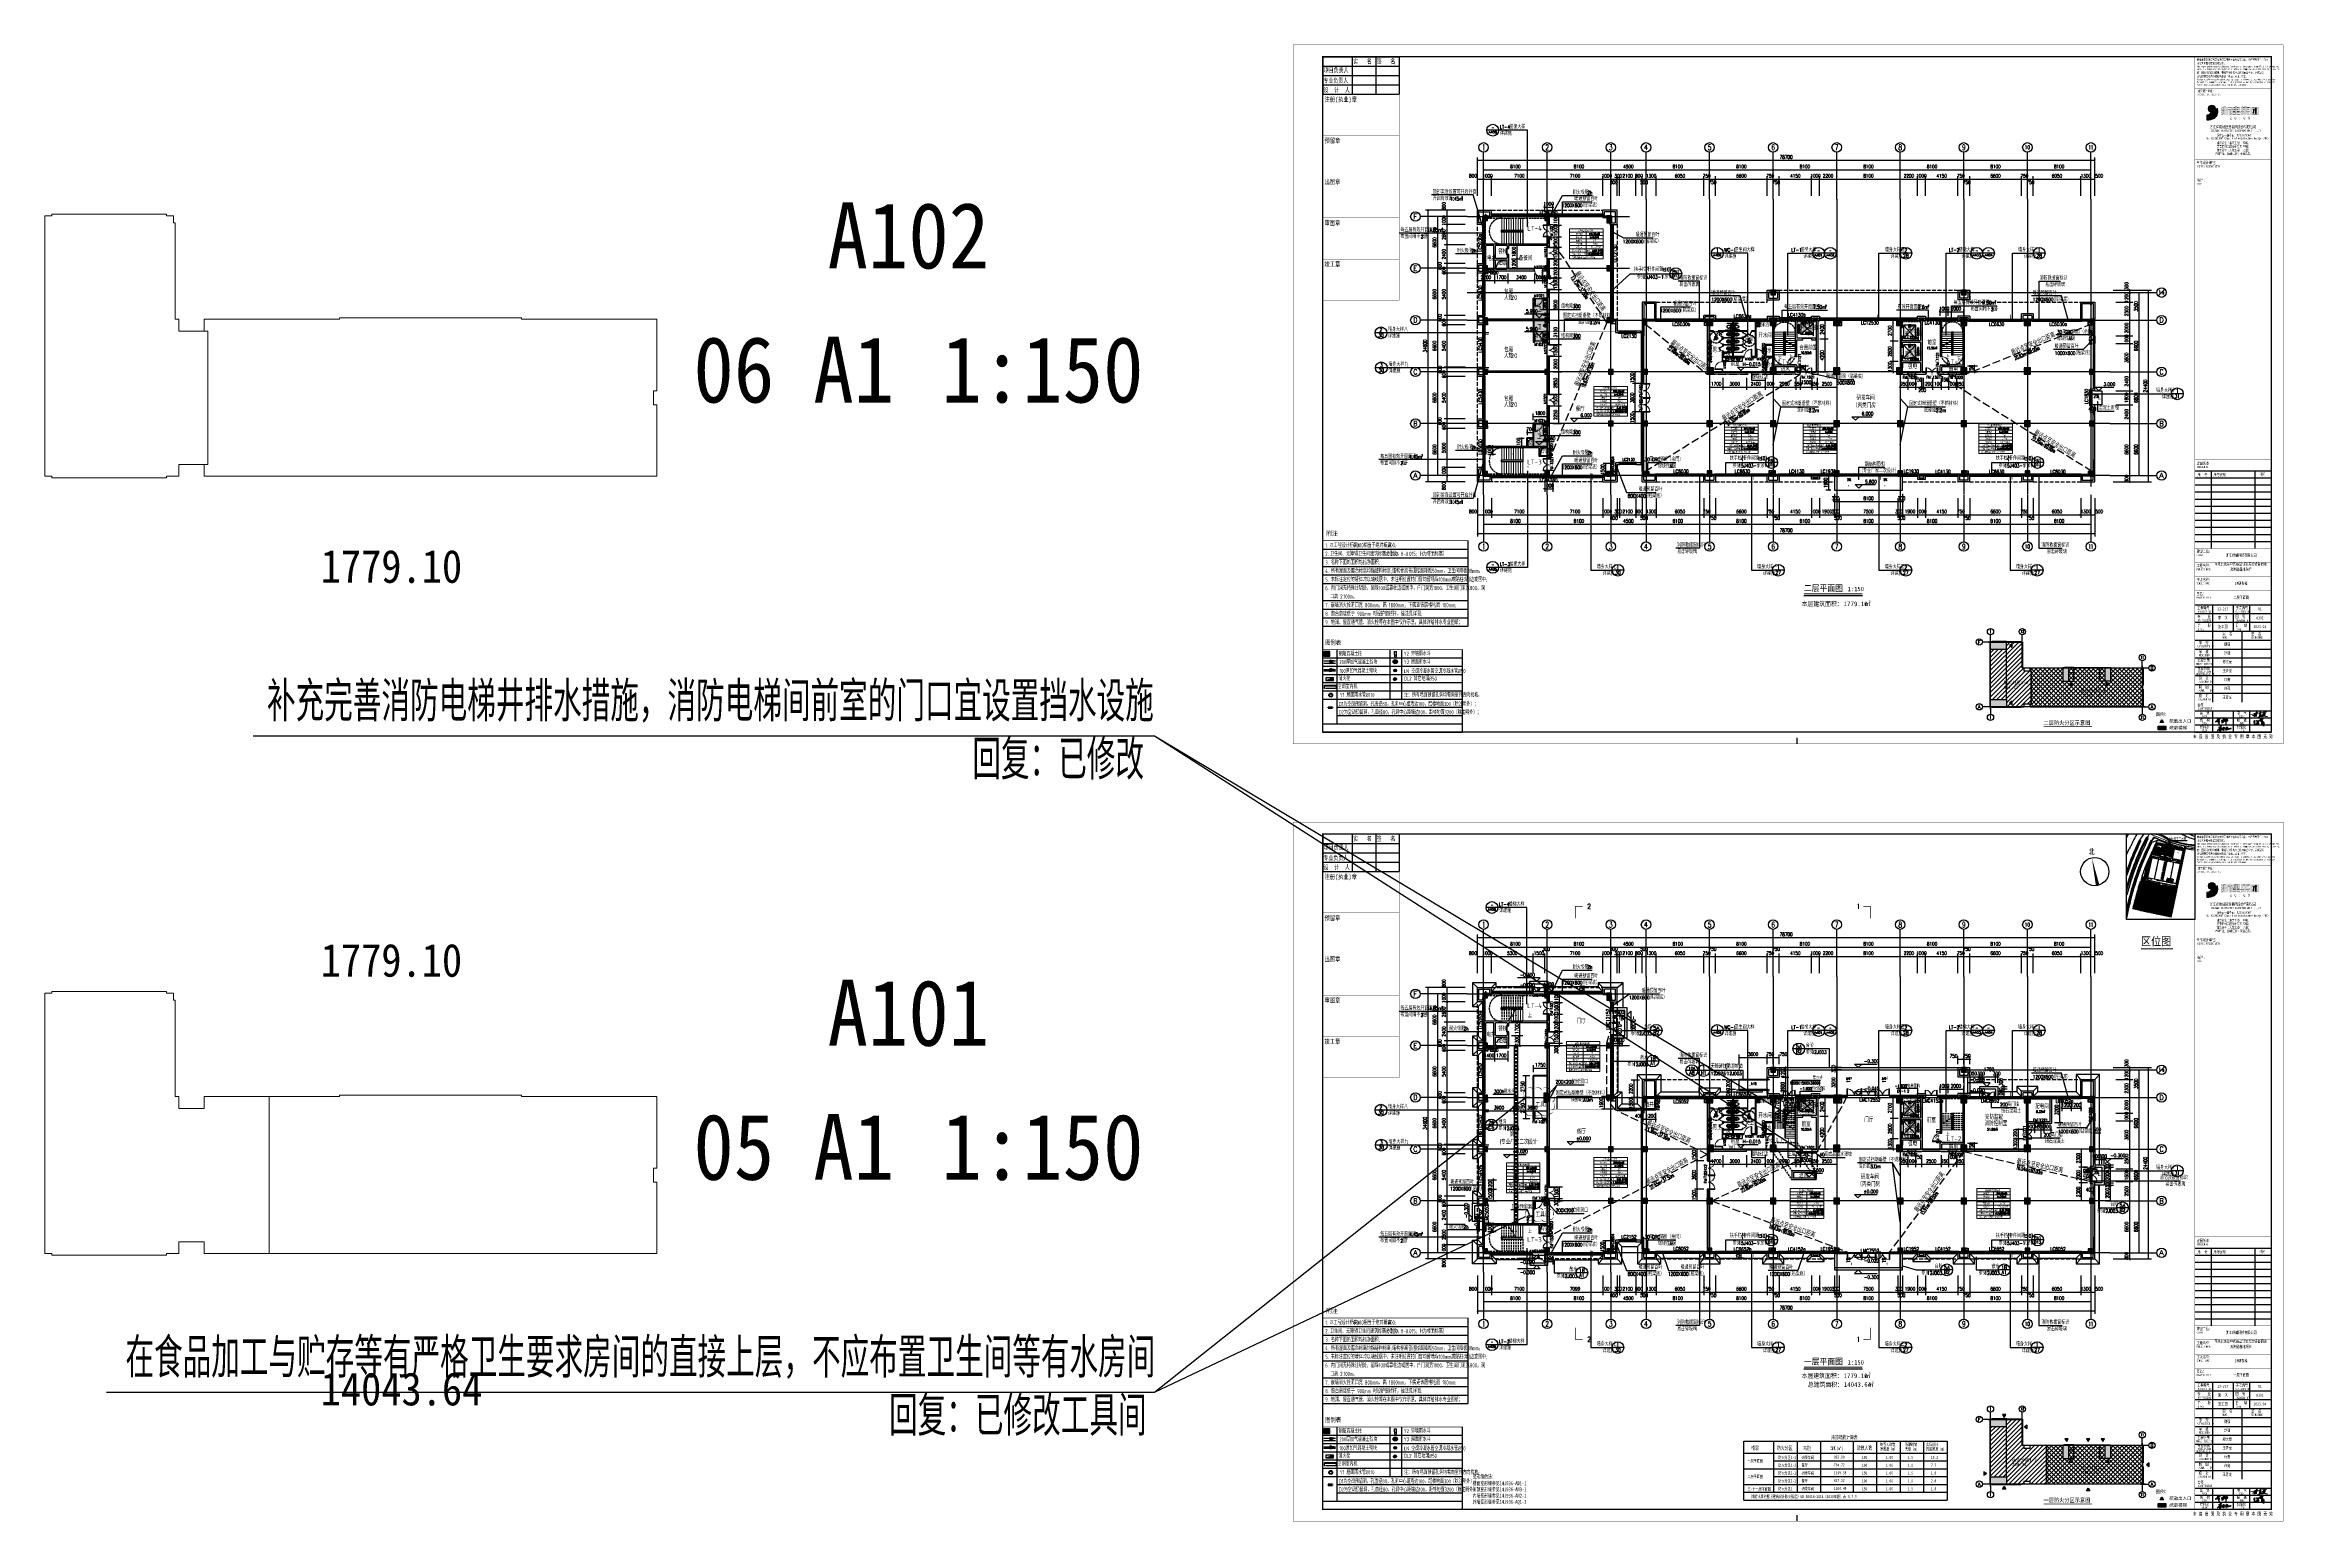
# Model space of a CAD drawing. Extents: x 1738711 to 2346805, y 1189731 to 2516152.
# Drawn here: x 1738711 to 2024002, y 1552690 to 1740928 of the extents above; entities that cross this region are included whole.
import ezdxf
from ezdxf.enums import TextEntityAlignment as Align

# ---------------------------------------------------------------- set-up
doc = ezdxf.new("R2010")
doc.units = 0
doc.header["$LTSCALE"] = 1000
doc.header["$MEASUREMENT"] = 0
for name, pattern in [('ACAD_ISO04W100', [30.5, 24, -3, 0.5, -3]), ('C1$0$DASH', [0.35, 0.25, -0.1]), ('C2', [13.5, 10, -1.5, 0.5, -1.5]), ('DASH', [0.35, 0.25, -0.1]), ('DASHDOT', [25.4, 12.7, -6.35, 0, -6.35]), ('DOTE', [2.42, 2, -0.2, 0.02, -0.2]), ('复件 140224通州运河二期售楼部条件图_t3$0$X-ME SHAFT SH$0$X-B2$0$WATER_LINE', [0])]:
    doc.linetypes.add(name, pattern=pattern)
for name, color, linetype in [('0-河流线', 141, 'Continuous'), ('4', 4, 'Continuous'), ('_line1', 151, 'Continuous'), ('A-Detl-Thin', 1, 'Continuous'), ('A-文字', 7, 'Continuous'), ('AD-NOTE-BLPT', 3, 'Continuous'), ('AR-TEXT', 7, 'Continuous'), ('AUDIT_D_061208150009-1', 7, 'Continuous'), ('AXIS', 3, 'Continuous'), ('AXIS_TEXT', 7, 'Continuous'), ('C-Note(通用-图框文字)', 7, 'Continuous'), ('C-sheet(通用-图框)', 11, 'Continuous'), ('COLUMN', 9, 'Continuous'), ('DIM_ELEV', 3, 'Continuous'), ('DIM_IDEN', 3, 'Continuous'), ('DIM_LEAD', 3, 'Continuous'), ('DIM_SYMB', 3, 'Continuous'), ('DL-道路中心线', 1, 'C2'), ('DL-道路分隔带', 3, 'Continuous'), ('DL-道路沿石边线', 40, 'Continuous'), ('DL-道路范围边线', 7, 'Continuous'), ('DM-单体名称', 13, 'Continuous'), ('DM-标识', 7, 'Continuous'), ('DM-消防登高场地', 1, 'DASH'), ('DOTE', 1, 'Continuous'), ('EVTR', 2, 'Continuous'), ('G-ANNO-INDX', 42, 'Continuous'), ('hach', 15, 'Continuous'), ('HZ', 7, 'Continuous'), ('LATRINE', 6, 'Continuous'), ('LVTRY', 6, 'Continuous'), ('P-XF-X(消火栓箱)', 2, 'Continuous'), ('PUB_DIM', 3, 'Continuous'), ('PUB_HATCH', 8, 'Continuous'), ('PUB_TEXT', 7, 'Continuous'), ('SPACE', 7, 'Continuous'), ('SPACE_ALL', 1, 'Continuous'), ('TK', 4, 'Continuous'), ('TOL', 8, 'Continuous'), ('WALL', 40, 'Continuous'), ('WINDOW', 144, 'Continuous'), ('WINDOW_TEXT', 7, 'Continuous'), ('YS', 6, 'Continuous'), ('修改位置', 6, 'Continuous'), ('墙柱边线', 2, 'Continuous'), ('屋面地漏', 7, 'Continuous'), ('建筑', 2, 'Continuous'), ('建筑控制线', 144, 'DASH'), ('房间名称', 4, 'Continuous'), ('文字', 6, 'Continuous'), ('文字标准', 7, 'Continuous'), ('用地边界线', 10, 'Continuous'), ('疏散距离', 211, 'DASH'), ('看线', 8, 'Continuous'), ('空调', 1, 'Continuous'), ('空调洞', 6, 'Continuous'), ('签名', 2, 'Continuous'), ('红线', 1, 'ACAD_ISO04W100'), ('绿化', 66, 'Continuous'), ('车', 203, 'Continuous'), ('车位', 5, 'DASH'), ('道路', 57, 'DASHDOT'), ('道路中心线', 1, 'Continuous'), ('非机动车位', 5, 'Continuous'), ('面层', 6, 'Continuous'), ('项目范围', 7, 'Continuous')]:
    doc.layers.add(name, color=color, linetype=linetype)
for name, color, linetype, lineweight in [('_0', 7, 'Continuous', 25), ('H_Z', 4, 'Continuous', 13), ('STAIR', 2, 'Continuous', 5), ('填充', 252, 'Continuous', 5), ('栏杆', 6, 'Continuous', 15), ('面积线', 6, 'Continuous', 15)]:
    doc.layers.add(name, color=color, linetype=linetype, lineweight=lineweight)
doc.layers.add('YD-E1规划地块', color=7, linetype='Continuous', true_color=0x7fbfff)
doc.styles.add('-黑体', font='simhei_0.ttf', dxfattribs={"width": 0.8})
doc.styles.add('_TCH_AXIS', font='COMPLEX', dxfattribs={"bigfont": 'GBCBIG'})
doc.styles.add('_TCH_DIM', font='SIMPLEX', dxfattribs={"bigfont": 'GBCBIG'})
doc.styles.add('_TCH_DIM_T3', font='SIMPLEX', dxfattribs={"width": 0.705882, "bigfont": 'GBCBIG'})
doc.styles.add('_TCH_LABEL', font='COMPLEX', dxfattribs={"bigfont": 'GBCBIG'})
doc.styles.add('_TCH_SPACE', font='SIMPLEX', dxfattribs={"height": 5, "bigfont": 'GBCBIG'})
doc.styles.add('_TCH_WINDOW', font='SIMPLEX', dxfattribs={"height": 3.5, "bigfont": 'GBCBIG'})
doc.styles.add('COMPLEX', font='COMPLEX')
doc.styles.add('DIMST', font='SIMSUN.TTF', dxfattribs={"width": 0.8})
doc.styles.add('HZ', font='rs', dxfattribs={"bigfont": 'hztxt'})
doc.styles.get("Standard").update_dxf_attribs({"font": 'gbenor.shx', "bigfont": 'gbcbig.shx'})
doc.styles.add('STW', font='simhei_0.ttf')
doc.styles.add('TSSD_Dimension', font='tssdeng.shx', dxfattribs={"width": 0.7, "bigfont": 'Hztxt.shx'})
doc.styles.add('宋体', font='SIMSUN.TTF', dxfattribs={"width": 0.75})
doc.styles.add('黑体', font='simhei_0.ttf', dxfattribs={"width": 0.9})
doc.dimstyles.new('_TCH_ARCH&&150', dxfattribs={"dimtxt": 446.25, "dimasz": 150, "dimexe": 375, "dimexo": 450, "dimgap": 189.375, "dimtad": 1, "dimdec": 0, "dimzin": 0, "dimdsep": 46, "dimtxsty": '_TCH_DIM_T3', "dimblk": 'ARCHTICK', "dimcen": 0.09, "dimclrt": 7, "dimazin": 2, "dimtfac": 1, "dimtdec": 0, "dimtix": 1, "dimtmove": 2, "dimatfit": 3, "dimfxl": 1, "dimtolj": 1, "dimtzin": 0, "dimarcsym": 0})
doc.dimstyles.new('_TCH_ARCH&&50', dxfattribs={"dimtxt": 148.75, "dimasz": 50, "dimexe": 125, "dimexo": 150, "dimgap": 63.125, "dimtad": 1, "dimdec": 0, "dimzin": 0, "dimdsep": 46, "dimtxsty": '_TCH_DIM_T3', "dimblk": 'ARCHTICK', "dimcen": 0.09, "dimclrt": 7, "dimazin": 2, "dimtfac": 1, "dimtdec": 0, "dimtix": 1, "dimtmove": 2, "dimatfit": 3, "dimfxl": 50, "dimtolj": 1, "dimtzin": 0, "dimarcsym": 0})
pattern_1 = [(45, (0, 0), (-280.633004, 280.633004), []), (135, (0, 0), (-280.633004, -280.633004), [])]
pattern_2 = [(45, (0, 0), (-280.633004, 280.633004), [])]
pattern_3 = [(37.5, (0, 0), (-8.000156, 244.706619), [0, -193.04, 0, -215.9, 0, -206.375]), (7.5, (0, 0), (224.76164, 358.41255), [0, -104.14, 0, -173.99, 0, -66.675]), (327.5, (-156.2, 0), (395.496185, 0.718592), [0, -63.5, 0, -228.6, 0, -298.45]), (317.5, (-156.2, 0), (381.778226, 111.46466), [0, -31.75, 0, -149.86, 0, -171.45])]

# ---------------------------------------------------------------- blocks, each defined once
blk = doc.blocks.new('$lvtry$00000214')
at = {"color": 0}
blk.add_lwpolyline([(-198, -166), (198, -166, 0.4142136), (218, -146), (218, 0), (-218, 0), (-218, -146, 0.4142136)], format="xyb", close=True, dxfattribs=at)
blk.add_lwpolyline([(-218, -64), (-232, -64), (-232, -122), (-218, -122)], close=True, dxfattribs=at)
for points in [[(-124, -167, -0.0787668), (-161, -243, 0.3053558), (-82, -557), (-23, -578), (36, -578), (82, -557, 0.2978849), (164, -243, -0.0723561), (124, -167, 2.0539215)], [(108, -225, -0.3009892), (144, -427, -0.0751832), (74, -538), (24, -552), (-13, -552), (-74, -538, -0.2230136), (-156, -322, -0.196873), (-108, -225, -0.3553491), (108, -225, -0.7088909)]]:
    blk.add_lwpolyline(points, format="xyb", dxfattribs=at)
for p in [(-129, -81), (0, -357)]:
    blk.add_point(p, dxfattribs=at)
blk = doc.blocks.new('$lvtry$00000196')
at = {"color": 0}
for points in [[(219, -385, 0.1064859), (289, -308, 0.1303238), (310, -225, 0.1303238), (289, -143, 0.1064859), (219, -66, 0.0841718), (123, -18, 0.073176), (0, 0, 0.073176), (-123, -18, 0.0841718), (-219, -66, 0.1064859), (-289, -143, 0.1303238), (-310, -225, 0.1303238), (-289, -308, 0.1064859), (-219, -385, 0.0841718), (-123, -433, 0.073176), (0, -451, 0.073176), (123, -433, 0.0841718)], [(-22, -44), (-17, -142, 1), (21, -142), (26, -44, 0.493794)]]:
    blk.add_lwpolyline(points, format="xyb", close=True, dxfattribs=at)
for points in [[(-218, -329, -0.4673027), (-199, -103, -0.1548846), (-179, -96), (-17, -96, -0.1548846)], [(21, -96), (183, -96, -0.1548846), (203, -103, -0.4673027), (222, -329, -0.2102775), (2, -430, -0.2102775), (-218, -329, -0.4673027)]]:
    blk.add_lwpolyline(points, format="xyb", dxfattribs=at)
for points in [[(-52, -25), (56, -25)], [(-52, -78), (-20, -78)], [(24, -78), (56, -78)]]:
    blk.add_lwpolyline(points, dxfattribs=at)
for centre, radius in [((-52, -52), 19.4), ((-52, -52), 12.6), ((2, -241), 19.7), ((2, -241), 14.7), ((56, -52), 19.4), ((56, -52), 12.6)]:
    blk.add_circle(centre, radius, dxfattribs=at)
for centre, start, end in [((-52, -52), 90, 270), ((56, -52), 270, 90)]:
    blk.add_arc(centre, 26.5, start, end, dxfattribs=at)
for p in [(2, -62), (2, -241)]:
    blk.add_point(p, dxfattribs=at)
blk = doc.blocks.new('$lvtry$00000218')
at = {"color": 0, "linetype": 'Continuous'}
for p, q in [((-243, -138), (-243, -62)), ((-203, -22), (208, -22)), ((208, -178), (-203, -178)), ((198, -200), (-190, -200)), ((-190, -216), (198, -216)), ((-133, -263), (-133, -248)), ((-133, -248), (-103, -248)), ((-133, -263), (141, -263)), ((-103, -248), (-103, -263)), ((-103, -248), (-102, -248)), ((-97, -283), (108, -283)), ((-84, -343), (96, -343)), ((-73, -200), (-73, -216)), ((-73, -216), (83, -216)), ((-44, -693), (64, -693)), ((-35, -633), (55, -633)), ((83, -200), (83, -216)), ((141, -248), (110, -248)), ((110, -248), (110, -263)), ((141, -263), (141, -248)), ((248, -62), (248, -138))]:
    blk.add_line(p, q, dxfattribs=at)
blk.add_lwpolyline([(141, -263, -0.3863993), (87, -713), (-68, -713, -0.3618089), (-133, -263), (-190, -216), (-190, -200), (-230, -200, -0.4142117), (-270, -160), (-270, -40, -0.4142191), (-230, 0), (230, 0, -0.4142117), (270, -40), (270, -160, -0.4142117), (230, -200), (198, -200), (198, -216)], format="xyb", close=True, dxfattribs=at)
for centre, radius, start, end in [((-203, -62), 40, 90, 180), ((-203, -138), 40, 180, 270), ((170, -449), 336, 154.70093, 223.66894), ((-97, -323), 40, 90, 154.70093), ((170, -449), 276, 157.30759, 221.91508), ((-44, -653), 40, 223.66894, 270), ((-134, -459), 257, 317.21877, 26.73874), ((64, -653), 40, 270, 315.38445), ((-134, -459), 317, 315.38445, 29.31499), ((108, -323), 40, 29.31499, 90), ((208, -62), 40, 0, 90), ((208, -138), 40, 270, 0)]:
    blk.add_arc(centre, radius, start, end, dxfattribs=at)
at = {"color": 0}
for p in [(-162, -97), (7, -382)]:
    blk.add_point(p, dxfattribs=at)
blk = doc.blocks.new('$TCHSYS$APDOOR2D')
blk.add_line((0.5, 0), (0, 0.87))
at = {"lineweight": 13}
blk.add_arc((0.5, 0), 1, 120, 180, dxfattribs=at)
blk = doc.blocks.new('herahraehreh')
at = {"layer": 'LATRINE'}
for p, q in [((5930054, 676667), (5928854, 676667)), ((5928854, 676667), (5928854, 676504)), ((5928854, 676504), (5928879, 676504)), ((5930054, 676642), (5928879, 676642)), ((5928879, 676504), (5928879, 676642)), ((5930054, 676642), (5930054, 676667)), ((5928879, 675904), (5928854, 675904)), ((5928854, 675904), (5928854, 675742)), ((5930054, 675742), (5928854, 675742)), ((5928879, 675767), (5928879, 675904)), ((5930054, 675767), (5928879, 675767)), ((5930054, 675742), (5930054, 675767))]:
    blk.add_line(p, q, dxfattribs=at)
at = {"layer": 'LATRINE', "xscale": 600, "yscale": -600, "zscale": 25, "rotation": 270}
blk.add_blockref('$TCHSYS$APDOOR2D', (5928866, 676204), dxfattribs=at)
at = {"layer": 'LVTRY', "rotation": 269.9999999999435}
blk.add_blockref('$lvtry$00000218', (5930054, 676204), dxfattribs=at)
blk = doc.blocks.new('$plan$00001624')
for p, q in [((646, -13), (661, -28)), ((701, -28), (716, -13))]:
    blk.add_line(p, q)
for points in [[(60, 0), (60, -13), (-60, -13), (-60, 0)], [(744, 0), (744, -13), (624, -13), (624, 0)]]:
    blk.add_lwpolyline(points, close=True)
blk.add_lwpolyline([(-38, -13), (-23, -28), (17, -28), (33, -13)])
for points in [[(-23, -28), (-23, -66, 0.414213), (49, -137), (632, -137, 0.119966), (665, -129)], [(17, -28), (17, -66, 0.414211), (49, -97), (632, -97, 0.2988148), (661, -78)]]:
    blk.add_lwpolyline(points, format="xyb")
blk.add_lwpolyline([(681, -137), (681, -137, -0.414214), (661, -117), (661, -28), (701, -28), (701, -117, -0.414214)], format="xyb", close=True)
blk = doc.blocks.new('A$C3D6C1C4F')
at = {"layer": 'LVTRY'}
for p, q in [((0, 736), (240, 736)), ((0, 208), (0, 736)), ((0, 736), (240, 736)), ((0, 208), (0, 736)), ((0, 208), (240, 208)), ((0, 208), (240, 208)), ((28, 77), (13, 93)), ((13, 22), (28, 37)), ((36, 676), (60, 700)), ((36, 676), (60, 700)), ((36, 268), (36, 676)), ((36, 268), (36, 676)), ((60, 244), (36, 268)), ((60, 244), (36, 268)), ((60, 700), (180, 700)), ((60, 700), (180, 700)), ((60, 244), (180, 244)), ((60, 244), (180, 244)), ((156, 607), (204, 655)), ((156, 607), (204, 655)), ((156, 337), (156, 607)), ((156, 337), (156, 607)), ((156, 337), (204, 289)), ((156, 337), (204, 289)), ((180, 700), (204, 676)), ((180, 700), (204, 676)), ((204, 268), (180, 244)), ((204, 268), (180, 244)), ((192, 592), (240, 640)), ((192, 592), (240, 640)), ((192, 352), (192, 592)), ((192, 352), (192, 592)), ((192, 352), (240, 304)), ((192, 352), (240, 304)), ((204, 676), (204, 655)), ((204, 676), (204, 655)), ((204, 268), (204, 289)), ((204, 268), (204, 289)), ((240, 736), (240, 640)), ((240, 736), (240, 640)), ((240, 544), (240, 400)), ((240, 544), (267, 544)), ((240, 544), (240, 400)), ((240, 544), (267, 544)), ((240, 400), (267, 400)), ((240, 400), (267, 400)), ((240, 316), (240, 304)), ((240, 316), (240, 304)), ((240, 208), (240, 304)), ((240, 208), (240, 304)), ((240, 256), (264, 256)), ((240, 256), (264, 256)), ((264, 256), (264, 316)), ((264, 256), (264, 316))]:
    blk.add_line(p, q, dxfattribs=at)
blk.add_lwpolyline([(0, 120), (13, 120), (13, 0), (0, 0)], close=True, dxfattribs=at)
blk.add_lwpolyline([(653, 57), (653, 57, -0.414214), (633, 37), (28, 37), (28, 77), (633, 77, -0.414214)], format="xyb", close=True, dxfattribs=at)
for centre, radius, start, end in [((403, 866), 216, 221.08899, 277.79892), ((403, 866), 216, 221.08899, 277.79892), ((252, 316), 12, 0, 180), ((252, 316), 12, 0, 180), ((403, 78), 216, 82.20108, 138.91101), ((403, 78), 216, 82.20108, 138.91101), ((432, 472), 180, 90, 156.42182), ((432, 472), 180, 90, 156.42182), ((432, 472), 180, 203.57818, 270), ((432, 472), 180, 203.57818, 270), ((432, 193), 459, 75.48575, 89.99996), ((432, 193), 459, 75.48575, 89.99996), ((432, 751), 459, 270.00004, 284.51425), ((432, 751), 459, 270.00004, 284.51425), ((468, 331), 317, 57.99461, 75.48574), ((468, 331), 317, 57.99461, 75.48574), ((468, 614), 317, 284.51426, 302.00539), ((468, 614), 317, 284.51426, 302.00539), ((522, 417), 214, 33.53412, 57.99459), ((522, 417), 214, 33.53412, 57.99459), ((522, 527), 214, 302.00541, 326.46588), ((522, 527), 214, 302.00541, 326.46588), ((604, 472), 116, 0.00005, 33.53407), ((604, 472), 116, 0.00005, 33.53407), ((604, 472), 116, 326.46593, 359.99995), ((604, 472), 116, 326.46593, 359.99995)]:
    blk.add_arc(centre, radius, start, end, dxfattribs=at)
at = {"layer": 'LVTRY', "extrusion": (0, 0, -1), "zscale": -1}
blk.add_blockref('$plan$00001624', (-808, 1000), dxfattribs=at)
blk = doc.blocks.new('A$C5E30574B')
at = {"layer": 'TOL'}
for p, q in [((93, 360), (116, 322)), ((103, 597), (137, 248)), ((103, 597), (103, 597)), ((362, 248), (137, 248)), ((170, 284), (147, 520)), ((159, 396), (414, 396)), ((414, 356), (163, 356)), ((170, 284), (390, 284)), ((350, 88), (312, 113)), ((410, 0), (362, 248)), ((390, 284), (446, 36)), ((518, 8), (410, 0)), ((414, 396), (414, 356)), ((446, 36), (514, 44)), ((514, 44), (518, 8))]:
    blk.add_line(p, q, dxfattribs=at)
blk.add_circle((191, 597), 88.4, dxfattribs=at)
for radius in [191, 146]:
    blk.add_arc((191, 196), radius, 120.86985, 325.71032, dxfattribs=at)
blk = doc.blocks.new('$lvtry$00000191')
for p, q in [((-250, -50, 0), (-39, -219, 0)), ((-250, -450, 0), (-39, -281, 0)), ((39, -219, 0), (250, -50, 0)), ((39, -281, 0), (250, -450, 0))]:
    blk.add_line(p, q)
at = {"elevation": 0}
for points in [[(300, -500), (300, 0), (-300, 0), (-300, -500)], [(250, -450), (250, -50), (-250, -50), (-250, -450)]]:
    blk.add_lwpolyline(points, close=True, dxfattribs=at)
blk.add_circle((0, -250, 0), 50)
blk.add_point((0, -50, 0))
blk = doc.blocks.new('herahgerahreahre')
at = {"layer": 'DM-标识', "linetype": 'ByBlock'}
h = blk.add_hatch(color=8, dxfattribs=at)
h.dxf.hatch_style = 1
h.paths.add_polyline_path([(519151, 3420800), (519156, 3420802), (519148, 3420804)])
h = blk.add_hatch(color=8, dxfattribs=at)
h.dxf.hatch_style = 1
h.paths.add_polyline_path([(519223, 3420784), (519228, 3420787), (519220, 3420789)])
at = {"layer": '填充'}
h = blk.add_hatch(dxfattribs=at)
h.set_pattern_fill('ANSI31,_O', color=256, scale=2)
h.set_pattern_definition([(45, (0, 0), (-2.2450640303, 2.2450640303), [])])
edge = h.paths.add_edge_path()
edge.add_line((519004, 3420618), (519186, 3420580))
edge.add_line((519186, 3420580), (519157, 3420441))
edge.add_line((519157, 3420441), (518967, 3420481))
edge.add_arc((520373, 3420169), 1441, 161.8687, 167.5096, ccw=False)
at = {"layer": '绿化'}
h = blk.add_hatch(dxfattribs=at)
h.set_pattern_fill('BRSTONE', color=8)
h.set_pattern_definition([(348.185014423, (-14400.3066, 4766.9589), (0.18065056048, 0.8635970236), []), (78.185014423, (-14397.9514, 4766.4662), (-1.1278297783, 1.13730999403), [0.88228932, -0.8822893]), (78.185014423, (-14398.213, 4766.5209), (-1.1278297783, 1.13730999403), [0.88228932, -0.8822893]), (348.185014423, (-14397.92125, 4766.6101), (1.48913089928, 0.58988405318), [-2.4062436, 0.2673604]), (348.185014423, (-14397.89115, 4766.754), (1.48913089928, 0.58988405318), [-2.4062436, 0.2673604]), (348.185014423, (-14397.861, 4766.898), (1.48913089928, 0.58988405318), [-2.4062436, 0.2673604]), (348.185014423, (-14397.8309, 4767.0419), (1.48913089928, 0.58988405318), [-2.4062436, 0.2673604]), (348.185014423, (-14397.8008, 4767.1858), (1.48913089928, 0.58988405318), [-2.4062436, 0.2673604])])
edge = h.paths.add_edge_path()
edge.add_line((519167, 3420778), (519113, 3420790))
edge.add_line((519113, 3420790), (519112, 3420790))
edge.add_arc((519112, 3420790), 0.153, 112.9446, 403.4254)
edge.add_arc((519112, 3420790), 0.117, -263.4317, 59.8017, ccw=False)
edge.add_line((519112, 3420790), (519108, 3420768))
edge.add_line((519108, 3420768), (519163, 3420757))
edge.add_line((519163, 3420757), (519164, 3420760))
edge.add_line((519164, 3420760), (519167, 3420778))
h.paths.add_polyline_path([(519124, 3420781), (519121, 3420781), (519121, 3420784), (519124, 3420783)], flags=16)
h.paths.add_polyline_path([(519123, 3420776), (519122, 3420773), (519119, 3420774), (519120, 3420776)], flags=16)
h.paths.add_polyline_path([(519124, 3420781), (519121, 3420782), (519122, 3420783), (519124, 3420783)], flags=0)
h.paths.add_polyline_path([(519122, 3420775), (519122, 3420774), (519120, 3420774), (519120, 3420776)], flags=0)
h.paths.add_polyline_path([(519151, 3420775), (519152, 3420777), (519155, 3420777), (519154, 3420774)], flags=16)
h.paths.add_polyline_path([(519118, 3420782), (519115, 3420782), (519116, 3420785), (519119, 3420784)], flags=16)
h.paths.add_polyline_path([(519150, 3420770), (519153, 3420769), (519153, 3420767), (519150, 3420767)], flags=16)
h.paths.add_polyline_path([(519117, 3420777), (519117, 3420774), (519113, 3420775), (519114, 3420778)], flags=16)
h.paths.add_polyline_path([(519152, 3420775), (519152, 3420777), (519154, 3420776), (519154, 3420775)], flags=0)
h.paths.add_polyline_path([(519118, 3420782), (519116, 3420783), (519116, 3420784), (519118, 3420784)], flags=0)
h.paths.add_polyline_path([(519150, 3420770), (519153, 3420769), (519152, 3420767), (519150, 3420768)], flags=0)
h.paths.add_polyline_path([(519117, 3420777), (519116, 3420775), (519114, 3420775), (519114, 3420777)], flags=0)
h.paths.add_polyline_path([(519157, 3420774), (519158, 3420776), (519161, 3420776), (519160, 3420773)], flags=16)
h.paths.add_polyline_path([(519156, 3420769), (519159, 3420768), (519159, 3420766), (519155, 3420766)], flags=16)
h.paths.add_polyline_path([(519158, 3420774), (519158, 3420776), (519160, 3420775), (519160, 3420773)], flags=0)
h.paths.add_polyline_path([(519156, 3420768), (519159, 3420768), (519158, 3420766), (519156, 3420767)], flags=0)
at = {"color": 8}
blk.add_lwpolyline([(518937, 3420849), (519272, 3420849), (519272, 3420429), (518937, 3420429)], close=True, dxfattribs=at)
at = {"layer": '0-河流线', "color": 8, "linetype": 'Continuous'}
for centre, radius, start, end in [((520192, 3420193), 1371, 151.4567, 154.8685), ((519370, 3421158), 335, 247.4717, 253.0048)]:
    blk.add_arc(centre, radius, start, end, dxfattribs=at)
at = {"layer": 'AUDIT_D_061208150009-1', "color": 8, "linetype": 'Continuous'}
for p, q in [((519142, 3420820), (519115, 3420834)), ((519144, 3420824), (519118, 3420839)), ((519144, 3420824), (519118, 3420839))]:
    blk.add_line(p, q, dxfattribs=at)
at = {"layer": 'DL-道路中心线', "color": 8, "lineweight": 0, "ltscale": 5}
for p, q in [((519042, 3420837), (519044, 3420840)), ((519044, 3420840), (519046, 3420843)), ((519046, 3420843), (519048, 3420847)), ((519048, 3420847), (519048, 3420849)), ((519050, 3420849), (519133, 3420816))]:
    blk.add_line(p, q, dxfattribs=at)
for centre, radius, start, end in [((520286, 3420193), 1400, 152.6458, 164.3758), ((519316, 3421281), 500, 248.5652, 264.9363)]:
    blk.add_arc(centre, radius, start, end, dxfattribs=at)
at = {"layer": 'DL-道路分隔带', "color": 8}
for centre, radius, start, end in [((520286, 3420193), 1406, 153.1473, 163.5586), ((520286, 3420193), 1394, 153.1473, 165.2443), ((520286, 3420193), 1379, 153.1473, 167.9785), ((520286, 3420193), 1377, 153.1473, 168.3759), ((520286, 3420193), 1424, 154.1469, 161.2893), ((520286, 3420193), 1422, 154.1469, 161.5288), ((519006, 3420814), 1, 334.1469, 154.1469), ((519006, 3420814), 1, 334.1465, 154.1465), ((519006, 3420814), 1, 334.1465, 154.1465), ((519037, 3420826), 5.75, 333.1473, 153.1473), ((519037, 3420826), 5.75, 333.147, 153.147), ((519057, 3420816), 1, 333.1473, 153.1473), ((519057, 3420816), 1, 333.147, 153.147)]:
    blk.add_arc(centre, radius, start, end, dxfattribs=at)
at = {"layer": 'DL-道路沿石边线', "color": 8, "linetype": 'DASH', "ltscale": 0.005}
for p, q in [((519063, 3420817), (519071, 3420833)), ((519071, 3420833), (519088, 3420826)), ((519141, 3420805), (519146, 3420803)), ((519145, 3420798), (519146, 3420803))]:
    blk.add_line(p, q, dxfattribs=at)
at = {"layer": 'DL-道路沿石边线', "color": 8, "lineweight": 0}
for p, q in [((519086, 3420846), (519115, 3420834)), ((519088, 3420826), (519131, 3420809)), ((519088, 3420826), (519131, 3420809)), ((519088, 3420826), (519141, 3420805)), ((519142, 3420820), (519115, 3420834)), ((519142, 3420820), (519115, 3420834))]:
    blk.add_line(p, q, dxfattribs=at)
blk.add_lwpolyline([(519142, 3420820, 0.067748), (519272, 3420790, 0.067748)], format="xyb", dxfattribs=at)
for centre, radius, start, end in [((520286, 3420193), 1428, 153.6626, 160.8209), ((520286, 3420193), 1373, 152.9909, 169.2177), ((519081, 3420808), 20, 68.4746, 152.9909), ((519081, 3420808), 20, 68.4743, 152.9906), ((519093, 3420864), 19.8, 232.4557, 247.7034), ((519139, 3420800), 6, 348.185, 68.4743), ((519316, 3421281), 493, 249.3607, 264.8642), ((519161, 3420792), 6, 72.4359, 168.185), ((519316, 3421281), 507, 252.4359, 257.5907), ((519205, 3420778), 8, 348.185, 77.5907), ((519232, 3420775), 6, 80.6077, 168.185), ((519316, 3421281), 507, 260.6077, 265.0056)]:
    blk.add_arc(centre, radius, start, end, dxfattribs=at)
at = {"layer": 'DL-道路范围边线', "color": 8}
for p, q in [((519022, 3420849), (518997, 3420814)), ((519092, 3420819), (519061, 3420807)), ((519129, 3420805), (519092, 3420819)), ((519144, 3420824), (519118, 3420839))]:
    blk.add_line(p, q, dxfattribs=at)
blk.add_lwpolyline([(519093, 3420849), (519118, 3420839)], dxfattribs=at)
blk.add_lwpolyline([(519093, 3420849), (519118, 3420839)], dxfattribs=at)
blk.add_lwpolyline([(519144, 3420824, 0.06735), (519272, 3420795, 0.06735)], format="xyb", dxfattribs=at)
for centre, radius, start, end in [((520286, 3420193), 1430, 154.28, 160.535), ((520286, 3420193), 1370, 153.3881, 169.7813), ((519316, 3421281), 512, 248.5652, 265.0553), ((519316, 3421281), 488, 249.3987, 264.8115)]:
    blk.add_arc(centre, radius, start, end, dxfattribs=at)
at = {"layer": 'DM-标识', "color": 8, "linetype": 'ByBlock'}
for points in [[(519151, 3420800), (519156, 3420802), (519148, 3420804)], [(519223, 3420784), (519228, 3420787), (519220, 3420789)]]:
    blk.add_lwpolyline(points, close=True, dxfattribs=at)
at = {"layer": 'DM-消防登高场地', "color": 8, "ltscale": 0.005}
for p, q in [((519151, 3420730), (519101, 3420732)), ((519103, 3420740), (519150, 3420722))]:
    blk.add_line(p, q, dxfattribs=at)
blk.add_lwpolyline([(519103, 3420740), (519151, 3420730), (519150, 3420722), (519101, 3420732)], close=True, dxfattribs=at)
at = {"layer": 'DOTE', "color": 8, "linetype": 'DOTE'}
for p, q in [((519098, 3420747), (519099, 3420753)), ((519217, 3420767), (519211, 3420768)), ((519213, 3420765), (519214, 3420770)), ((519058, 3420734), (519064, 3420732)), ((519061, 3420730), (519062, 3420736)), ((519107, 3420748), (519101, 3420749)), ((519129, 3420719), (519123, 3420720)), ((519125, 3420717), (519126, 3420722)), ((519133, 3420718), (519139, 3420717)), ((519135, 3420714), (519137, 3420720)), ((519203, 3420703), (519198, 3420704)), ((519200, 3420701), (519201, 3420707)), ((519207, 3420718), (519201, 3420719)), ((519204, 3420722), (519203, 3420716)), ((519033, 3420612), (519039, 3420610)), ((519035, 3420608), (519036, 3420614)), ((519038, 3420634), (519043, 3420633)), ((519041, 3420636), (519040, 3420631)), ((519103, 3420597), (519097, 3420598)), ((519100, 3420595), (519101, 3420600)), ((519108, 3420619), (519102, 3420621)), ((519106, 3420623), (519104, 3420617)), ((519107, 3420596), (519113, 3420595)), ((519110, 3420592), (519111, 3420598)), ((519112, 3420619), (519118, 3420617)), ((519116, 3420621), (519115, 3420615)), ((519178, 3420581), (519172, 3420582)), ((519174, 3420579), (519175, 3420585)), ((519183, 3420604), (519177, 3420605)), ((519180, 3420607), (519179, 3420602)), ((519008, 3420493), (519014, 3420492)), ((519012, 3420496), (519010, 3420490)), ((519078, 3420479), (519072, 3420480)), ((519076, 3420482), (519075, 3420476)), ((519083, 3420478), (519089, 3420476)), ((519086, 3420480), (519085, 3420474)), ((519153, 3420463), (519147, 3420464)), ((519151, 3420467), (519149, 3420461))]:
    blk.add_line(p, q, dxfattribs=at)
at = {"layer": 'YD-E1规划地块', "color": 8}
for p, q in [((518946, 3420849), (518937, 3420832)), ((518937, 3420747), (518950, 3420776))]:
    blk.add_line(p, q, dxfattribs=at)
for centre, radius, start, end in [((520192, 3420193), 1371, 151.4567, 154.8685), ((519370, 3421158), 350, 242.142, 253.7538), ((519370, 3421158), 335, 247.4717, 253.0048)]:
    blk.add_arc(centre, radius, start, end, dxfattribs=at)
at = {"layer": '建筑', "color": 8}
for points in [[(519102, 3420768), (519098, 3420769), (519101, 3420783), (519085, 3420786), (519078, 3420754), (519094, 3420751), (519094, 3420752), (519099, 3420751)], [(519102, 3420768), (519098, 3420769), (519101, 3420783), (519085, 3420786), (519078, 3420754), (519094, 3420751), (519094, 3420752), (519099, 3420751)], [(519184, 3420723), (519163, 3420727), (519173, 3420776), (519194, 3420771)], [(519194, 3420771), (519214, 3420767), (519203, 3420719), (519184, 3420723)], [(519094, 3420726), (519073, 3420627)], [(519114, 3420663), (519124, 3420660)], [(519114, 3420662), (519124, 3420660)], [(519116, 3420671), (519126, 3420668)], [(519116, 3420670), (519126, 3420668)], [(519124, 3420712), (519134, 3420709)], [(519124, 3420711), (519134, 3420709)], [(519126, 3420720), (519136, 3420717)], [(519126, 3420719), (519136, 3420717)], [(519168, 3420710), (519147, 3420611)], [(519052, 3420607), (519027, 3420489)], [(519068, 3420604), (519043, 3420486)], [(519084, 3420601), (519059, 3420483)], [(519087, 3420533), (519097, 3420531)], [(519088, 3420541), (519098, 3420539)], [(519088, 3420541), (519098, 3420539)], [(519099, 3420592), (519109, 3420590)], [(519099, 3420592), (519109, 3420590)], [(519100, 3420598), (519110, 3420595)], [(519100, 3420597), (519110, 3420595)], [(519126, 3420592), (519102, 3420474)], [(519105, 3420620), (519115, 3420618)], [(519105, 3420620), (519115, 3420618)], [(519107, 3420629), (519117, 3420627)], [(519107, 3420629), (519117, 3420626)], [(519143, 3420588), (519118, 3420470)], [(519159, 3420585), (519134, 3420467)], [(519075, 3420479), (519085, 3420477)], [(519076, 3420479), (519086, 3420477)], [(519077, 3420487), (519087, 3420485)], [(519077, 3420487), (519087, 3420485)], [(519087, 3420533), (519097, 3420531)]]:
    blk.add_lwpolyline(points, dxfattribs=at)
for points in [[(519102, 3420769), (519158, 3420758), (519154, 3420738), (519098, 3420750)], [(519103, 3420769), (519158, 3420758), (519154, 3420738), (519099, 3420750)], [(519214, 3420768), (519204, 3420719), (519163, 3420727), (519173, 3420776)], [(519061, 3420733), (519126, 3420720), (519105, 3420620), (519040, 3420633)], [(519061, 3420733), (519126, 3420719), (519105, 3420620), (519040, 3420634)], [(519136, 3420717), (519201, 3420704), (519180, 3420604), (519115, 3420618)], [(519136, 3420717), (519200, 3420704), (519180, 3420605), (519115, 3420618)], [(519011, 3420622), (519017, 3420620), (519016, 3420616), (519010, 3420617)], [(519011, 3420622), (519017, 3420621), (519016, 3420615), (519010, 3420617)], [(519035, 3420611), (519100, 3420598), (519075, 3420479), (519011, 3420493)], [(519036, 3420611), (519100, 3420597), (519075, 3420479), (519011, 3420493)], [(519110, 3420595), (519175, 3420582), (519150, 3420463), (519085, 3420477)], [(519110, 3420595), (519175, 3420582), (519150, 3420464), (519086, 3420477)]]:
    blk.add_lwpolyline(points, close=True, dxfattribs=at)
at = {"layer": '建筑', "color": 8, "const_width": 0.2}
for points in [[(519139, 3420792), (519139, 3420795), (519142, 3420795), (519142, 3420792)], [(519159, 3420788), (519160, 3420791), (519157, 3420792), (519156, 3420789)], [(519212, 3420776), (519212, 3420778), (519208, 3420779), (519208, 3420776)]]:
    blk.add_lwpolyline(points, close=True, dxfattribs=at)
at = {"layer": '建筑控制线', "color": 8, "linetype": 'DASH', "ltscale": 5, "const_width": 0.4}
for points in [[(519091, 3420812, 0.064975), (518973, 3420485), (519153, 3420447), (519221, 3420771)], [(519220, 3420766, -0.047335), (519124, 3420794), (519089, 3420807)], [(519221, 3420771, -0.047333), (519126, 3420798), (519091, 3420812)]]:
    blk.add_lwpolyline(points, format="xyb", dxfattribs=at)
at = {"layer": '红线', "color": 8, "linetype": 'DOTE', "ltscale": 0.001, "const_width": 0.4}
blk.add_lwpolyline([(519004, 3420618), (519186, 3420580), (519157, 3420441), (518967, 3420481, -0.024618), (519004, 3420618)], format="xyb", dxfattribs=at)
at = {"layer": '绿化', "color": 8}
for points in [[(519012, 3420640), (519025, 3420638), (519041, 3420716), (519046, 3420715), (519047, 3420717), (519044, 3420717), (519047, 3420728), (519049, 3420727), (519050, 3420732, -0.041815), (519051, 3420734), (519077, 3420790, -0.206872), (519088, 3420799), (519088, 3420801), (519089, 3420806), (519138, 3420796), (519136, 3420791), (519138, 3420790), (519139, 3420795), (519144, 3420794), (519144, 3420795), (519145, 3420799), (519092, 3420819), (519089, 3420818, 0.035825), (519012, 3420640, -0.035825)], [(519156, 3420795, 0.016675), (519189, 3420785, 0.011027), (519211, 3420780), (519213, 3420780, -0.09561), (519213, 3420777), (519213, 3420775), (519188, 3420780), (519188, 3420782), (519169, 3420786), (519169, 3420784), (519160, 3420786, -0.198912), (519156, 3420789, -0.145817), (519155, 3420792, -0.064349), (519155, 3420793), (519156, 3420795)], [(519214, 3420768), (519204, 3420719), (519204, 3420719, 0.427926), (519205, 3420719), (519215, 3420765, 0.198912), (519214, 3420767, 0.055772), (519214, 3420768, -2.472224)], [(519090, 3420742), (519091, 3420748), (519103, 3420745), (519102, 3420740), (519120, 3420736, 0.414214), (519124, 3420738), (519125, 3420744), (519098, 3420750), (519099, 3420751), (519094, 3420752), (519094, 3420751), (519090, 3420752), (519089, 3420746, 0.198912), (519089, 3420743, 0.119924), (519090, 3420742, 219140.594897)]]:
    blk.add_lwpolyline(points, format="xyb", dxfattribs=at)
for points in [[(519086, 3420752), (519078, 3420754), (519085, 3420786), (519101, 3420783), (519100, 3420778), (519109, 3420776), (519112, 3420790), (519095, 3420793, 0.342214), (519082, 3420787), (519076, 3420775), (519081, 3420773), (519071, 3420750), (519066, 3420752, 0.481285), (519068, 3420747), (519072, 3420746), (519073, 3420751), (519080, 3420750), (519079, 3420745), (519081, 3420744, 0.198912), (519083, 3420745, 0.198912), (519085, 3420746), (519086, 3420752)], [(519148, 3420795), (519148, 3420791, 0.414214), (519149, 3420790), (519149, 3420790, 0.414214), (519151, 3420791), (519151, 3420794, 0.414214), (519150, 3420796), (519150, 3420796, 0.414214)], [(519149, 3420795), (519148, 3420791, 0.414214), (519149, 3420790), (519149, 3420790, 0.414214), (519150, 3420791), (519151, 3420794, 0.414214), (519150, 3420796), (519150, 3420796, 0.414214)], [(519158, 3420758), (519163, 3420757), (519161, 3420748, -0.414214), (519160, 3420748), (519156, 3420748)], [(519163, 3420727), (519173, 3420777), (519171, 3420777), (519161, 3420729, 0.376204), (519161, 3420727), (519163, 3420727)], [(519061, 3420733), (519040, 3420634), (519040, 3420635, -0.355027), (519039, 3420636), (519058, 3420729, -0.051762), (519059, 3420731), (519060, 3420733)], [(519131, 3420743), (519154, 3420738), (519155, 3420743), (519159, 3420742, -0.414214), (519160, 3420741), (519158, 3420732, -0.355027), (519154, 3420729), (519133, 3420733, -0.391438), (519130, 3420738), (519131, 3420743)], [(519201, 3420704), (519180, 3420604), (519180, 3420604, 0.411054), (519181, 3420605), (519202, 3420703, 0.414214), (519201, 3420704), (519201, 3420704)]]:
    blk.add_lwpolyline(points, format="xyb", close=True, dxfattribs=at)
for points in [[(519108, 3420768), (519109, 3420773), (519099, 3420775), (519098, 3420769), (519102, 3420768), (519102, 3420769), (519108, 3420768)], [(519113, 3420775), (519116, 3420785), (519124, 3420783), (519122, 3420773)], [(519117, 3420774), (519113, 3420775), (519114, 3420778), (519117, 3420777)], [(519116, 3420775), (519114, 3420775), (519114, 3420777), (519117, 3420777)], [(519118, 3420782), (519115, 3420782), (519116, 3420785), (519119, 3420784)], [(519118, 3420782), (519116, 3420783), (519116, 3420784), (519118, 3420784)], [(519122, 3420773), (519119, 3420774), (519120, 3420776), (519123, 3420776)], [(519122, 3420774), (519120, 3420774), (519120, 3420776), (519122, 3420775)], [(519124, 3420781), (519121, 3420781), (519121, 3420784), (519124, 3420783)], [(519124, 3420781), (519121, 3420782), (519122, 3420783), (519124, 3420783)], [(519159, 3420766), (519161, 3420776), (519152, 3420777), (519150, 3420767)], [(519150, 3420768), (519152, 3420767), (519153, 3420769), (519150, 3420770)], [(519150, 3420767), (519153, 3420767), (519153, 3420769), (519150, 3420770)], [(519151, 3420775), (519154, 3420774), (519155, 3420777), (519152, 3420777)], [(519152, 3420775), (519154, 3420775), (519154, 3420776), (519152, 3420777)], [(519155, 3420766), (519159, 3420766), (519159, 3420768), (519156, 3420769)], [(519156, 3420767), (519158, 3420766), (519159, 3420768), (519156, 3420768)], [(519157, 3420774), (519160, 3420773), (519161, 3420776), (519158, 3420776)], [(519158, 3420774), (519160, 3420773), (519160, 3420775), (519158, 3420776)]]:
    blk.add_lwpolyline(points, close=True, dxfattribs=at)
at = {"layer": '车', "color": 8}
for p, q in [((519132, 3420612), (519133, 3420616)), ((519132, 3420612), (519133, 3420616)), ((519162, 3420606), (519132, 3420612)), ((519162, 3420606), (519132, 3420612)), ((519162, 3420610), (519161, 3420606)), ((519162, 3420610), (519162, 3420606))]:
    blk.add_line(p, q, dxfattribs=at)
at = {"layer": '车', "color": 8, "linetype": 'DASH', "ltscale": 0.005}
blk.add_lwpolyline([(519133, 3420616), (519137, 3420633), (519166, 3420627), (519162, 3420610)], dxfattribs=at)
at = {"layer": '车位', "color": 8, "lineweight": 0}
for p, q in [((519068, 3420735), (519065, 3420736)), ((519065, 3420736), (519065, 3420735)), ((519066, 3420735), (519065, 3420735)), ((519065, 3420735), (519065, 3420734)), ((519065, 3420733), (519065, 3420734)), ((519065, 3420734), (519066, 3420733)), ((519066, 3420734), (519065, 3420734)), ((519067, 3420733), (519065, 3420733)), ((519066, 3420735), (519066, 3420733)), ((519066, 3420735), (519066, 3420735)), ((519066, 3420734), (519066, 3420735)), ((519067, 3420735), (519066, 3420735)), ((519066, 3420733), (519066, 3420734)), ((519066, 3420733), (519066, 3420733)), ((519066, 3420733), (519066, 3420733)), ((519066, 3420733), (519067, 3420733)), ((519068, 3420735), (519067, 3420732)), ((519067, 3420733), (519068, 3420735)), ((519067, 3420733), (519067, 3420735)), ((519068, 3420734), (519067, 3420735)), ((519067, 3420735), (519067, 3420733)), ((519067, 3420733), (519067, 3420733)), ((519067, 3420732), (519082, 3420729)), ((519083, 3420732), (519068, 3420735)), ((519082, 3420729), (519083, 3420732)), ((519107, 3420726), (519106, 3420726)), ((519106, 3420726), (519106, 3420725)), ((519107, 3420726), (519106, 3420726)), ((519106, 3420724), (519106, 3420725)), ((519106, 3420725), (519107, 3420725)), ((519108, 3420724), (519106, 3420724)), ((519109, 3420727), (519107, 3420727)), ((519107, 3420727), (519107, 3420726)), ((519108, 3420727), (519107, 3420724)), ((519108, 3420726), (519107, 3420726)), ((519107, 3420725), (519107, 3420726)), ((519107, 3420726), (519107, 3420726)), ((519107, 3420725), (519107, 3420725)), ((519107, 3420725), (519107, 3420725)), ((519107, 3420725), (519109, 3420724)), ((519108, 3420724), (519109, 3420727)), ((519109, 3420726), (519108, 3420726)), ((519124, 3420723), (519109, 3420726)), ((519109, 3420726), (519109, 3420724)), ((519109, 3420724), (519109, 3420726)), ((519109, 3420726), (519109, 3420726)), ((519109, 3420726), (519109, 3420725)), ((519109, 3420725), (519109, 3420724)), ((519109, 3420724), (519123, 3420721)), ((519123, 3420721), (519124, 3420723)), ((519141, 3420719), (519139, 3420719)), ((519139, 3420719), (519139, 3420718)), ((519140, 3420719), (519139, 3420719)), ((519139, 3420717), (519139, 3420718)), ((519139, 3420718), (519140, 3420718)), ((519142, 3420717), (519139, 3420717)), ((519142, 3420720), (519140, 3420720)), ((519140, 3420720), (519140, 3420719)), ((519141, 3420720), (519140, 3420717)), ((519140, 3420718), (519140, 3420719)), ((519140, 3420719), (519141, 3420719)), ((519140, 3420718), (519140, 3420718)), ((519140, 3420718), (519140, 3420718)), ((519140, 3420718), (519142, 3420717)), ((519141, 3420719), (519141, 3420719)), ((519142, 3420719), (519141, 3420719)), ((519157, 3420716), (519142, 3420720)), ((519142, 3420720), (519142, 3420717)), ((519142, 3420717), (519142, 3420720)), ((519142, 3420717), (519142, 3420719)), ((519142, 3420719), (519142, 3420719)), ((519142, 3420719), (519142, 3420718)), ((519142, 3420718), (519142, 3420718)), ((519142, 3420717), (519157, 3420714)), ((519157, 3420714), (519157, 3420716)), ((519163, 3420726), (519162, 3420726)), ((519162, 3420724), (519162, 3420726)), ((519162, 3420726), (519163, 3420726)), ((519163, 3420725), (519162, 3420725)), ((519164, 3420723), (519162, 3420724)), ((519162, 3420724), (519162, 3420724)), ((519163, 3420724), (519162, 3420724)), ((519165, 3420726), (519163, 3420726)), ((519163, 3420724), (519164, 3420726)), ((519163, 3420726), (519163, 3420726)), ((519163, 3420726), (519163, 3420725)), ((519163, 3420726), (519163, 3420726)), ((519163, 3420726), (519165, 3420725)), ((519163, 3420725), (519163, 3420724)), ((519163, 3420724), (519163, 3420724)), ((519164, 3420724), (519163, 3420724)), ((519165, 3420726), (519164, 3420723)), ((519165, 3420725), (519164, 3420724)), ((519164, 3420724), (519165, 3420725)), ((519165, 3420724), (519164, 3420724)), ((519165, 3420726), (519180, 3420723)), ((519165, 3420723), (519165, 3420726)), ((519165, 3420725), (519165, 3420725)), ((519179, 3420720), (519165, 3420723)), ((519180, 3420723), (519179, 3420720)), ((519184, 3420711), (519181, 3420711)), ((519181, 3420711), (519181, 3420711)), ((519182, 3420711), (519181, 3420711)), ((519181, 3420711), (519181, 3420709)), ((519182, 3420710), (519181, 3420710)), ((519183, 3420708), (519181, 3420709)), ((519181, 3420709), (519181, 3420709)), ((519181, 3420709), (519182, 3420709)), ((519182, 3420711), (519182, 3420709)), ((519182, 3420711), (519182, 3420711)), ((519182, 3420710), (519182, 3420711)), ((519183, 3420710), (519182, 3420711)), ((519182, 3420709), (519182, 3420710)), ((519182, 3420709), (519182, 3420709)), ((519182, 3420709), (519182, 3420709)), ((519182, 3420709), (519183, 3420709)), ((519184, 3420711), (519183, 3420708)), ((519183, 3420708), (519184, 3420711)), ((519183, 3420709), (519183, 3420710)), ((519184, 3420710), (519183, 3420710)), ((519183, 3420710), (519183, 3420709)), ((519183, 3420709), (519183, 3420709)), ((519183, 3420708), (519198, 3420705)), ((519199, 3420708), (519184, 3420711)), ((519185, 3420720), (519186, 3420721)), ((519186, 3420719), (519185, 3420720)), ((519186, 3420720), (519185, 3420720)), ((519188, 3420718), (519185, 3420719)), ((519185, 3420719), (519186, 3420719)), ((519188, 3420721), (519186, 3420721)), ((519186, 3420721), (519186, 3420721)), ((519186, 3420719), (519187, 3420721)), ((519186, 3420721), (519187, 3420721)), ((519187, 3420721), (519186, 3420720)), ((519186, 3420720), (519186, 3420719)), ((519187, 3420719), (519186, 3420719)), ((519187, 3420721), (519187, 3420721)), ((519187, 3420721), (519187, 3420721)), ((519187, 3420721), (519188, 3420721)), ((519188, 3420719), (519187, 3420719)), ((519188, 3420718), (519189, 3420721)), ((519188, 3420721), (519188, 3420718)), ((519188, 3420721), (519188, 3420719)), ((519188, 3420719), (519188, 3420720)), ((519188, 3420720), (519189, 3420720)), ((519188, 3420719), (519188, 3420719)), ((519203, 3420715), (519188, 3420718)), ((519189, 3420721), (519203, 3420718)), ((519198, 3420705), (519199, 3420708)), ((519203, 3420718), (519203, 3420715)), ((519011, 3420626), (519009, 3420626)), ((519009, 3420626), (519009, 3420624)), ((519010, 3420625), (519009, 3420625)), ((519012, 3420623), (519009, 3420624)), ((519009, 3420624), (519009, 3420624)), ((519009, 3420624), (519010, 3420624)), ((519011, 3420630), (519010, 3420630)), ((519011, 3420630), (519010, 3420630)), ((519010, 3420630), (519010, 3420628)), ((519011, 3420629), (519010, 3420629)), ((519012, 3420627), (519010, 3420628)), ((519010, 3420628), (519010, 3420628)), ((519010, 3420628), (519011, 3420628)), ((519012, 3420626), (519010, 3420626)), ((519010, 3420626), (519010, 3420626)), ((519011, 3420626), (519010, 3420624)), ((519010, 3420625), (519011, 3420626)), ((519010, 3420624), (519010, 3420625)), ((519010, 3420624), (519010, 3420624)), ((519010, 3420624), (519010, 3420624)), ((519010, 3420624), (519012, 3420624)), ((519014, 3420634), (519011, 3420634)), ((519011, 3420634), (519011, 3420634)), ((519012, 3420633), (519011, 3420634)), ((519011, 3420634), (519011, 3420632)), ((519012, 3420633), (519011, 3420633)), ((519013, 3420631), (519011, 3420632)), ((519011, 3420632), (519011, 3420632)), ((519011, 3420632), (519012, 3420632)), ((519013, 3420630), (519011, 3420630)), ((519012, 3420630), (519011, 3420627)), ((519012, 3420630), (519011, 3420630)), ((519011, 3420629), (519011, 3420630)), ((519011, 3420628), (519011, 3420629)), ((519011, 3420628), (519011, 3420628)), ((519011, 3420628), (519011, 3420628)), ((519011, 3420628), (519013, 3420628)), ((519011, 3420626), (519011, 3420626)), ((519012, 3420625), (519011, 3420626)), ((519015, 3420638), (519012, 3420638)), ((519012, 3420638), (519012, 3420638)), ((519013, 3420637), (519012, 3420638)), ((519012, 3420638), (519012, 3420636)), ((519013, 3420637), (519012, 3420637)), ((519012, 3420635), (519012, 3420636)), ((519012, 3420636), (519013, 3420636)), ((519014, 3420635), (519012, 3420635)), ((519012, 3420634), (519012, 3420631)), ((519012, 3420633), (519012, 3420633)), ((519012, 3420633), (519012, 3420633)), ((519012, 3420632), (519012, 3420633)), ((519014, 3420633), (519012, 3420633)), ((519012, 3420632), (519012, 3420632)), ((519012, 3420632), (519012, 3420632)), ((519012, 3420632), (519013, 3420632)), ((519012, 3420627), (519013, 3420630)), ((519013, 3420629), (519012, 3420630)), ((519013, 3420626), (519012, 3420623)), ((519012, 3420623), (519012, 3420626)), ((519012, 3420624), (519012, 3420625)), ((519012, 3420625), (519012, 3420625)), ((519012, 3420625), (519012, 3420624)), ((519012, 3420624), (519012, 3420624)), ((519012, 3420623), (519027, 3420620)), ((519013, 3420638), (519013, 3420635)), ((519013, 3420637), (519013, 3420637)), ((519013, 3420636), (519013, 3420637)), ((519013, 3420637), (519013, 3420637)), ((519015, 3420637), (519013, 3420637)), ((519013, 3420636), (519013, 3420636)), ((519013, 3420636), (519013, 3420636)), ((519013, 3420636), (519014, 3420635)), ((519013, 3420631), (519014, 3420634)), ((519013, 3420632), (519014, 3420633)), ((519014, 3420633), (519013, 3420632)), ((519013, 3420632), (519014, 3420632)), ((519028, 3420627), (519013, 3420630)), ((519013, 3420630), (519013, 3420627)), ((519013, 3420628), (519013, 3420629)), ((519013, 3420629), (519013, 3420629)), ((519013, 3420629), (519013, 3420628)), ((519013, 3420628), (519013, 3420628)), ((519013, 3420627), (519027, 3420624)), ((519027, 3420623), (519013, 3420626)), ((519015, 3420638), (519014, 3420635)), ((519014, 3420635), (519015, 3420638)), ((519014, 3420635), (519015, 3420637)), ((519015, 3420637), (519014, 3420636)), ((519014, 3420636), (519015, 3420636)), ((519014, 3420635), (519029, 3420632)), ((519029, 3420631), (519014, 3420634)), ((519014, 3420634), (519014, 3420631)), ((519014, 3420633), (519014, 3420633)), ((519014, 3420631), (519028, 3420628)), ((519030, 3420635), (519015, 3420638)), ((519015, 3420637), (519015, 3420637)), ((519027, 3420624), (519028, 3420627)), ((519027, 3420620), (519027, 3420623)), ((519028, 3420628), (519029, 3420631)), ((519029, 3420632), (519030, 3420635)), ((519044, 3420633), (519043, 3420632)), ((519043, 3420631), (519043, 3420632)), ((519043, 3420632), (519044, 3420632)), ((519043, 3420630), (519043, 3420631)), ((519044, 3420630), (519043, 3420631)), ((519044, 3420631), (519043, 3420631)), ((519045, 3420630), (519043, 3420630)), ((519046, 3420632), (519044, 3420633)), ((519044, 3420630), (519045, 3420633)), ((519045, 3420632), (519044, 3420632)), ((519044, 3420632), (519044, 3420631)), ((519044, 3420631), (519044, 3420630)), ((519044, 3420630), (519044, 3420630)), ((519046, 3420630), (519044, 3420630)), ((519046, 3420632), (519045, 3420630)), ((519045, 3420632), (519045, 3420632)), ((519045, 3420632), (519046, 3420632)), ((519046, 3420632), (519061, 3420629)), ((519046, 3420630), (519046, 3420632)), ((519046, 3420632), (519046, 3420630)), ((519046, 3420630), (519046, 3420632)), ((519046, 3420632), (519046, 3420632)), ((519060, 3420626), (519046, 3420630)), ((519046, 3420630), (519046, 3420630)), ((519061, 3420629), (519060, 3420626)), ((519084, 3420622), (519085, 3420623)), ((519086, 3420622), (519084, 3420622)), ((519087, 3420624), (519085, 3420624)), ((519085, 3420624), (519085, 3420623)), ((519085, 3420623), (519086, 3420623)), ((519086, 3420623), (519085, 3420623)), ((519085, 3420621), (519085, 3420622)), ((519087, 3420621), (519085, 3420621)), ((519086, 3420621), (519086, 3420624)), ((519086, 3420623), (519086, 3420623)), ((519086, 3420623), (519086, 3420623)), ((519086, 3420623), (519086, 3420622)), ((519086, 3420623), (519086, 3420623)), ((519086, 3420623), (519087, 3420623)), ((519086, 3420622), (519086, 3420622)), ((519087, 3420621), (519086, 3420622)), ((519087, 3420624), (519087, 3420621)), ((519087, 3420621), (519088, 3420623)), ((519087, 3420623), (519087, 3420621)), ((519087, 3420622), (519087, 3420623)), ((519087, 3420623), (519088, 3420623)), ((519087, 3420622), (519087, 3420622)), ((519102, 3420618), (519087, 3420621)), ((519088, 3420623), (519102, 3420620)), ((519102, 3420620), (519102, 3420618)), ((519135, 3420617), (519134, 3420615)), ((519134, 3420615), (519135, 3420614)), ((519138, 3420632), (519135, 3420617)), ((519135, 3420617), (519138, 3420617)), ((519138, 3420616), (519135, 3420617)), ((519136, 3420617), (519135, 3420616)), ((519135, 3420616), (519137, 3420615)), ((519135, 3420616), (519135, 3420615)), ((519135, 3420615), (519135, 3420614)), ((519136, 3420615), (519135, 3420615)), ((519135, 3420614), (519136, 3420614)), ((519137, 3420617), (519136, 3420617)), ((519136, 3420617), (519136, 3420617)), ((519136, 3420617), (519137, 3420617)), ((519136, 3420614), (519137, 3420615)), ((519137, 3420615), (519136, 3420615)), ((519136, 3420615), (519136, 3420614)), ((519137, 3420615), (519137, 3420617)), ((519137, 3420617), (519137, 3420617)), ((519138, 3420616), (519137, 3420614)), ((519137, 3420615), (519137, 3420615)), ((519137, 3420615), (519137, 3420615)), ((519137, 3420614), (519137, 3420614)), ((519141, 3420631), (519138, 3420632)), ((519138, 3420617), (519141, 3420631)), ((519142, 3420631), (519139, 3420616)), ((519139, 3420616), (519142, 3420616)), ((519142, 3420616), (519139, 3420616)), ((519139, 3420616), (519139, 3420614)), ((519140, 3420616), (519139, 3420615)), ((519139, 3420615), (519141, 3420614)), ((519139, 3420615), (519139, 3420615)), ((519139, 3420615), (519139, 3420613)), ((519140, 3420614), (519139, 3420615)), ((519139, 3420614), (519139, 3420614)), ((519139, 3420613), (519141, 3420613)), ((519141, 3420616), (519140, 3420616)), ((519140, 3420616), (519140, 3420616)), ((519140, 3420616), (519141, 3420616)), ((519141, 3420614), (519140, 3420614)), ((519140, 3420614), (519140, 3420613)), ((519142, 3420616), (519141, 3420613)), ((519141, 3420614), (519141, 3420616)), ((519141, 3420616), (519141, 3420616)), ((519141, 3420614), (519141, 3420614)), ((519141, 3420613), (519141, 3420614)), ((519141, 3420614), (519141, 3420614)), ((519141, 3420613), (519141, 3420613)), ((519142, 3420616), (519145, 3420631)), ((519145, 3420631), (519142, 3420631)), ((519146, 3420630), (519143, 3420616)), ((519143, 3420616), (519146, 3420615)), ((519146, 3420615), (519143, 3420615)), ((519143, 3420615), (519143, 3420613)), ((519144, 3420615), (519143, 3420614)), ((519143, 3420614), (519146, 3420613)), ((519143, 3420614), (519143, 3420614)), ((519143, 3420614), (519143, 3420612)), ((519144, 3420613), (519143, 3420614)), ((519143, 3420613), (519143, 3420613)), ((519143, 3420612), (519145, 3420612)), ((519145, 3420615), (519144, 3420615)), ((519144, 3420615), (519144, 3420615)), ((519144, 3420615), (519145, 3420615)), ((519145, 3420613), (519144, 3420613)), ((519144, 3420613), (519144, 3420612)), ((519146, 3420615), (519145, 3420612)), ((519145, 3420613), (519145, 3420615)), ((519145, 3420615), (519145, 3420615)), ((519145, 3420613), (519145, 3420613)), ((519145, 3420612), (519145, 3420613)), ((519145, 3420613), (519145, 3420613)), ((519145, 3420612), (519145, 3420612)), ((519146, 3420615), (519149, 3420630)), ((519149, 3420630), (519146, 3420630)), ((519150, 3420614), (519153, 3420629)), ((519153, 3420614), (519150, 3420614)), ((519150, 3420614), (519150, 3420611)), ((519150, 3420614), (519153, 3420613)), ((519150, 3420612), (519151, 3420614)), ((519153, 3420612), (519150, 3420612)), ((519150, 3420612), (519150, 3420612)), ((519150, 3420611), (519150, 3420612)), ((519150, 3420612), (519151, 3420612)), ((519150, 3420612), (519150, 3420612)), ((519150, 3420611), (519150, 3420611)), ((519152, 3420611), (519150, 3420611)), ((519151, 3420614), (519152, 3420613)), ((519152, 3420613), (519151, 3420614)), ((519151, 3420614), (519151, 3420614)), ((519151, 3420612), (519152, 3420612)), ((519151, 3420612), (519151, 3420611)), ((519152, 3420614), (519152, 3420613)), ((519153, 3420613), (519152, 3420611)), ((519152, 3420613), (519152, 3420612)), ((519152, 3420612), (519152, 3420612)), ((519152, 3420612), (519152, 3420611)), ((519152, 3420611), (519152, 3420611)), ((519153, 3420629), (519156, 3420628)), ((519156, 3420628), (519153, 3420614)), ((519154, 3420613), (519157, 3420628)), ((519157, 3420613), (519154, 3420613)), ((519154, 3420613), (519154, 3420611)), ((519154, 3420613), (519157, 3420612)), ((519154, 3420611), (519155, 3420613)), ((519157, 3420611), (519154, 3420612)), ((519154, 3420611), (519154, 3420610)), ((519154, 3420611), (519154, 3420611)), ((519154, 3420610), (519154, 3420611)), ((519154, 3420611), (519155, 3420611)), ((519154, 3420611), (519154, 3420611)), ((519156, 3420610), (519154, 3420610)), ((519155, 3420613), (519156, 3420613)), ((519156, 3420613), (519155, 3420613)), ((519155, 3420613), (519155, 3420613)), ((519155, 3420611), (519156, 3420611)), ((519155, 3420611), (519155, 3420610)), ((519156, 3420613), (519156, 3420611)), ((519156, 3420613), (519156, 3420613)), ((519157, 3420612), (519156, 3420610)), ((519156, 3420611), (519156, 3420611)), ((519156, 3420611), (519156, 3420610)), ((519156, 3420610), (519156, 3420610)), ((519157, 3420628), (519160, 3420627)), ((519160, 3420627), (519157, 3420613)), ((519158, 3420612), (519162, 3420627)), ((519161, 3420612), (519158, 3420612)), ((519158, 3420612), (519158, 3420610)), ((519158, 3420612), (519161, 3420612)), ((519161, 3420610), (519158, 3420611)), ((519159, 3420611), (519158, 3420611)), ((519158, 3420609), (519158, 3420611)), ((519158, 3420611), (519159, 3420610)), ((519158, 3420610), (519158, 3420610)), ((519160, 3420609), (519158, 3420609)), ((519159, 3420611), (519159, 3420612)), ((519159, 3420612), (519160, 3420612)), ((519160, 3420612), (519159, 3420612)), ((519159, 3420612), (519159, 3420612)), ((519159, 3420611), (519159, 3420611)), ((519159, 3420610), (519160, 3420610)), ((519159, 3420610), (519159, 3420609)), ((519160, 3420612), (519160, 3420610)), ((519160, 3420612), (519160, 3420612)), ((519160, 3420610), (519160, 3420610)), ((519160, 3420610), (519160, 3420609)), ((519161, 3420609), (519160, 3420609)), ((519164, 3420627), (519161, 3420612)), ((519161, 3420612), (519161, 3420609)), ((519162, 3420627), (519164, 3420627))]:
    blk.add_line(p, q, dxfattribs=at)
at = {"layer": '车位', "color": 8}
for points in [[(519067, 3420755), (519072, 3420752), (519071, 3420750), (519066, 3420752)], [(519068, 3420757), (519073, 3420755), (519072, 3420752), (519067, 3420755)], [(519069, 3420759), (519074, 3420757), (519073, 3420755), (519068, 3420757)], [(519070, 3420761), (519075, 3420759), (519074, 3420757), (519069, 3420759)], [(519070, 3420761), (519075, 3420759), (519074, 3420757), (519069, 3420759)], [(519071, 3420764), (519076, 3420761), (519075, 3420759), (519070, 3420761)], [(519072, 3420766), (519077, 3420764), (519076, 3420761), (519071, 3420764)], [(519073, 3420768), (519078, 3420766), (519077, 3420764), (519072, 3420766)], [(519074, 3420771), (519079, 3420768), (519078, 3420766), (519073, 3420768)], [(519075, 3420773), (519080, 3420770), (519079, 3420768), (519074, 3420771)], [(519076, 3420775), (519081, 3420773), (519080, 3420770), (519075, 3420773)], [(519088, 3420801), (519089, 3420806), (519091, 3420806), (519090, 3420801)], [(519090, 3420801), (519091, 3420806), (519094, 3420805), (519092, 3420800)], [(519092, 3420800), (519094, 3420805), (519096, 3420805), (519095, 3420800)], [(519095, 3420800), (519096, 3420805), (519098, 3420804), (519097, 3420799)], [(519097, 3420799), (519098, 3420804), (519101, 3420804), (519100, 3420798)], [(519100, 3420798), (519101, 3420804), (519103, 3420803), (519102, 3420798)], [(519102, 3420798), (519103, 3420803), (519106, 3420803), (519105, 3420797)], [(519105, 3420797), (519106, 3420803), (519108, 3420802), (519107, 3420797)], [(519107, 3420797), (519108, 3420802), (519111, 3420802), (519110, 3420796)], [(519110, 3420796), (519111, 3420802), (519113, 3420801), (519112, 3420796)], [(519112, 3420796), (519113, 3420801), (519116, 3420801), (519114, 3420795)], [(519114, 3420795), (519116, 3420801), (519118, 3420800), (519117, 3420795)], [(519117, 3420795), (519118, 3420800), (519120, 3420800), (519119, 3420794)], [(519119, 3420794), (519120, 3420800), (519123, 3420799), (519122, 3420794)], [(519122, 3420794), (519123, 3420799), (519125, 3420799), (519124, 3420793)], [(519124, 3420793), (519125, 3420799), (519128, 3420798), (519127, 3420793)], [(519127, 3420793), (519128, 3420798), (519130, 3420798), (519129, 3420792)], [(519129, 3420792), (519130, 3420798), (519133, 3420797), (519132, 3420792)], [(519132, 3420792), (519133, 3420797), (519135, 3420797), (519134, 3420791)], [(519134, 3420791), (519135, 3420797), (519138, 3420796), (519136, 3420791)], [(519164, 3420764), (519159, 3420765), (519160, 3420767), (519165, 3420766)], [(519164, 3420761), (519159, 3420762), (519159, 3420765), (519164, 3420764)], [(519165, 3420768), (519160, 3420770), (519161, 3420772), (519166, 3420771)], [(519165, 3420766), (519160, 3420767), (519160, 3420770), (519165, 3420768)], [(519166, 3420773), (519161, 3420774), (519162, 3420777), (519167, 3420776)], [(519166, 3420771), (519161, 3420772), (519161, 3420774), (519166, 3420773)], [(519032, 3420644), (519026, 3420645), (519027, 3420648), (519032, 3420646)], [(519031, 3420642), (519026, 3420643), (519026, 3420645), (519032, 3420644)], [(519033, 3420649), (519027, 3420650), (519028, 3420652), (519033, 3420651)], [(519032, 3420646), (519027, 3420648), (519027, 3420650), (519033, 3420649)], [(519034, 3420654), (519028, 3420655), (519029, 3420657), (519034, 3420656)], [(519033, 3420651), (519028, 3420652), (519028, 3420655), (519034, 3420654)], [(519035, 3420659), (519029, 3420660), (519030, 3420662), (519035, 3420661)], [(519034, 3420656), (519029, 3420657), (519029, 3420660), (519035, 3420659)], [(519036, 3420664), (519030, 3420665), (519031, 3420667), (519036, 3420666)], [(519035, 3420661), (519030, 3420662), (519030, 3420665), (519036, 3420664)], [(519037, 3420668), (519031, 3420670), (519032, 3420672), (519037, 3420671)], [(519036, 3420666), (519031, 3420667), (519031, 3420670), (519037, 3420668)], [(519038, 3420673), (519032, 3420674), (519033, 3420677), (519038, 3420676)], [(519037, 3420671), (519032, 3420672), (519032, 3420674), (519038, 3420673)], [(519039, 3420678), (519033, 3420679), (519034, 3420682), (519039, 3420681)], [(519038, 3420676), (519033, 3420677), (519033, 3420679), (519039, 3420678)], [(519040, 3420683), (519034, 3420684), (519035, 3420687), (519040, 3420686)], [(519039, 3420681), (519034, 3420682), (519034, 3420684), (519040, 3420683)], [(519041, 3420688), (519035, 3420689), (519036, 3420692), (519041, 3420690)], [(519040, 3420686), (519035, 3420687), (519035, 3420689), (519041, 3420688)], [(519042, 3420693), (519036, 3420694), (519037, 3420697), (519042, 3420695)], [(519041, 3420690), (519036, 3420692), (519036, 3420694), (519042, 3420693)], [(519042, 3420695), (519037, 3420697), (519038, 3420699), (519043, 3420698)], [(519043, 3420700), (519038, 3420701), (519039, 3420704), (519044, 3420703)], [(519043, 3420698), (519038, 3420699), (519038, 3420701), (519043, 3420700)], [(519044, 3420705), (519039, 3420706), (519040, 3420709), (519045, 3420708)], [(519044, 3420703), (519039, 3420704), (519039, 3420706), (519044, 3420705)], [(519045, 3420710), (519040, 3420711), (519041, 3420714), (519046, 3420713)], [(519045, 3420708), (519040, 3420709), (519040, 3420711), (519045, 3420710)], [(519046, 3420713), (519041, 3420714), (519041, 3420716), (519046, 3420715)], [(519044, 3420717), (519045, 3420722), (519048, 3420722), (519047, 3420717)], [(519045, 3420722), (519047, 3420728), (519049, 3420727), (519048, 3420722)], [(519072, 3420746), (519073, 3420751), (519075, 3420751), (519074, 3420746)], [(519074, 3420746), (519075, 3420751), (519078, 3420750), (519077, 3420745)], [(519077, 3420745), (519078, 3420750), (519080, 3420750), (519079, 3420745)], [(519090, 3420742), (519091, 3420748), (519094, 3420747), (519093, 3420742)], [(519093, 3420742), (519094, 3420747), (519096, 3420747), (519095, 3420741)], [(519095, 3420741), (519096, 3420747), (519099, 3420746), (519097, 3420741)], [(519097, 3420741), (519099, 3420746), (519101, 3420746), (519100, 3420740)], [(519100, 3420740), (519101, 3420746), (519103, 3420745), (519102, 3420740)], [(518990, 3420530), (518985, 3420531), (518986, 3420534), (518991, 3420532)], [(518991, 3420535), (518986, 3420536), (518987, 3420538), (518992, 3420537)], [(518991, 3420532), (518986, 3420534), (518986, 3420536), (518991, 3420535)], [(518992, 3420540), (518987, 3420541), (518988, 3420543), (518993, 3420542)], [(518992, 3420537), (518987, 3420538), (518987, 3420541), (518992, 3420540)], [(518993, 3420545), (518988, 3420546), (518989, 3420548), (518994, 3420547)], [(518995, 3420550), (518989, 3420551), (518990, 3420553), (518995, 3420552)], [(518994, 3420547), (518989, 3420548), (518989, 3420551), (518995, 3420550)], [(518996, 3420554), (518990, 3420556), (518991, 3420558), (518996, 3420557)], [(518995, 3420552), (518990, 3420553), (518990, 3420556), (518996, 3420554)], [(518997, 3420559), (518991, 3420561), (518992, 3420563), (518997, 3420562)], [(518998, 3420564), (518992, 3420565), (518993, 3420568), (518998, 3420567)], [(518997, 3420562), (518992, 3420563), (518992, 3420565), (518998, 3420564)], [(518999, 3420569), (518993, 3420570), (518994, 3420573), (518999, 3420572)], [(518998, 3420567), (518993, 3420568), (518993, 3420570), (518999, 3420569)], [(519000, 3420574), (518994, 3420575), (518995, 3420578), (519000, 3420577)], [(519001, 3420579), (518995, 3420580), (518996, 3420583), (519001, 3420581)], [(519000, 3420577), (518995, 3420578), (518995, 3420580), (519001, 3420579)], [(519002, 3420584), (518996, 3420585), (518997, 3420587), (519002, 3420586)], [(519001, 3420581), (518996, 3420583), (518996, 3420585), (519002, 3420584)], [(519003, 3420589), (518997, 3420590), (518998, 3420592), (519003, 3420591)], [(519003, 3420533), (518997, 3420534), (518998, 3420536), (519003, 3420535)], [(519002, 3420530), (518997, 3420531), (518997, 3420534), (519003, 3420533)], [(519004, 3420594), (518998, 3420595), (518999, 3420597), (519004, 3420596)], [(519003, 3420591), (518998, 3420592), (518998, 3420595), (519004, 3420594)], [(519004, 3420537), (518998, 3420539), (518999, 3420541), (519004, 3420540)], [(519003, 3420535), (518998, 3420536), (518998, 3420539), (519004, 3420537)], [(519005, 3420599), (518999, 3420600), (519000, 3420602), (519005, 3420601)], [(519004, 3420596), (518999, 3420597), (518999, 3420600), (519005, 3420599)], [(519005, 3420542), (518999, 3420543), (519000, 3420546), (519005, 3420545)], [(519006, 3420547), (519000, 3420548), (519001, 3420551), (519006, 3420550)], [(519005, 3420545), (519000, 3420546), (519000, 3420548), (519006, 3420547)], [(519007, 3420552), (519001, 3420553), (519002, 3420556), (519007, 3420555)], [(519006, 3420550), (519001, 3420551), (519001, 3420553), (519007, 3420552)], [(519008, 3420557), (519002, 3420558), (519003, 3420561), (519008, 3420559)], [(519009, 3420562), (519003, 3420563), (519004, 3420566), (519009, 3420564)], [(519008, 3420559), (519003, 3420561), (519003, 3420563), (519009, 3420562)], [(519009, 3420534), (519003, 3420535), (519004, 3420537), (519009, 3420536)], [(519008, 3420531), (519003, 3420533), (519003, 3420535), (519009, 3420534)], [(519010, 3420567), (519004, 3420568), (519005, 3420570), (519010, 3420569)], [(519009, 3420564), (519004, 3420566), (519004, 3420568), (519010, 3420567)], [(519009, 3420536), (519004, 3420537), (519004, 3420540), (519010, 3420539)], [(519011, 3420544), (519005, 3420545), (519006, 3420547), (519011, 3420546)], [(519010, 3420541), (519005, 3420542), (519005, 3420545), (519011, 3420544)], [(519011, 3420574), (519006, 3420575), (519007, 3420578), (519012, 3420577)], [(519011, 3420572), (519006, 3420573), (519006, 3420575), (519011, 3420574)], [(519012, 3420549), (519006, 3420550), (519007, 3420552), (519012, 3420551)], [(519011, 3420546), (519006, 3420547), (519006, 3420550), (519012, 3420549)], [(519012, 3420579), (519007, 3420580), (519008, 3420583), (519013, 3420582)], [(519012, 3420577), (519007, 3420578), (519007, 3420580), (519012, 3420579)], [(519012, 3420551), (519007, 3420552), (519007, 3420555), (519013, 3420553)], [(519013, 3420582), (519008, 3420583), (519008, 3420585), (519013, 3420584)], [(519014, 3420558), (519008, 3420559), (519009, 3420562), (519014, 3420561)], [(519013, 3420556), (519008, 3420557), (519008, 3420559), (519014, 3420558)], [(519014, 3420589), (519009, 3420590), (519010, 3420592), (519015, 3420591)], [(519014, 3420586), (519009, 3420588), (519009, 3420590), (519014, 3420589)], [(519015, 3420563), (519009, 3420564), (519010, 3420567), (519015, 3420566)], [(519014, 3420561), (519009, 3420562), (519009, 3420564), (519015, 3420563)], [(519015, 3420594), (519010, 3420595), (519011, 3420597), (519016, 3420596)], [(519015, 3420591), (519010, 3420592), (519010, 3420595), (519015, 3420594)], [(519015, 3420566), (519010, 3420567), (519010, 3420569), (519016, 3420568)], [(519017, 3420599), (519011, 3420600), (519012, 3420602), (519017, 3420601)], [(519016, 3420596), (519011, 3420597), (519011, 3420600), (519017, 3420599)], [(519017, 3420573), (519011, 3420574), (519012, 3420577), (519017, 3420575)], [(519016, 3420571), (519011, 3420572), (519011, 3420574), (519017, 3420573)], [(519018, 3420604), (519012, 3420605), (519013, 3420607), (519018, 3420606)], [(519017, 3420601), (519012, 3420602), (519012, 3420605), (519018, 3420604)], [(519018, 3420578), (519012, 3420579), (519013, 3420582), (519018, 3420580)], [(519017, 3420575), (519012, 3420577), (519012, 3420579), (519018, 3420578)], [(519018, 3420580), (519013, 3420582), (519013, 3420584), (519019, 3420583)], [(519020, 3420588), (519014, 3420589), (519015, 3420591), (519020, 3420590)], [(519019, 3420585), (519014, 3420586), (519014, 3420589), (519020, 3420588)], [(519021, 3420593), (519015, 3420594), (519016, 3420596), (519021, 3420595)], [(519020, 3420590), (519015, 3420591), (519015, 3420594), (519021, 3420593)], [(519021, 3420595), (519016, 3420596), (519017, 3420599), (519022, 3420598)], [(519022, 3420600), (519017, 3420601), (519018, 3420604), (519023, 3420602)], [(519022, 3420598), (519017, 3420599), (519017, 3420601), (519022, 3420600)], [(519023, 3420602), (519018, 3420604), (519018, 3420606), (519023, 3420605)], [(519025, 3420615), (519020, 3420616), (519021, 3420618), (519026, 3420617)], [(519026, 3420617), (519021, 3420618), (519021, 3420621), (519026, 3420619)], [(519031, 3420639), (519025, 3420640), (519026, 3420643), (519031, 3420642)], [(519030, 3420637), (519025, 3420638), (519025, 3420640), (519031, 3420639)], [(519039, 3420616), (519038, 3420611), (519036, 3420611), (519037, 3420616)], [(519042, 3420615), (519041, 3420610), (519038, 3420611), (519039, 3420616)], [(519044, 3420615), (519043, 3420610), (519041, 3420610), (519042, 3420615)], [(519047, 3420614), (519045, 3420609), (519043, 3420610), (519044, 3420615)], [(519049, 3420614), (519048, 3420608), (519045, 3420609), (519047, 3420614)], [(519051, 3420613), (519050, 3420608), (519048, 3420608), (519049, 3420614)], [(519054, 3420613), (519053, 3420607), (519050, 3420608), (519051, 3420613)], [(519056, 3420612), (519055, 3420607), (519053, 3420607), (519054, 3420613)], [(519059, 3420612), (519058, 3420606), (519055, 3420607), (519056, 3420612)], [(519061, 3420611), (519060, 3420606), (519058, 3420606), (519059, 3420612)], [(519064, 3420611), (519063, 3420605), (519060, 3420606), (519061, 3420611)], [(519066, 3420610), (519065, 3420605), (519063, 3420605), (519064, 3420611)], [(519069, 3420610), (519067, 3420604), (519065, 3420605), (519066, 3420610)], [(519071, 3420609), (519070, 3420604), (519067, 3420604), (519069, 3420610)], [(519073, 3420609), (519072, 3420603), (519070, 3420604), (519071, 3420609)], [(519076, 3420608), (519075, 3420603), (519072, 3420603), (519073, 3420609)], [(519078, 3420608), (519077, 3420602), (519075, 3420603), (519076, 3420608)], [(519081, 3420607), (519080, 3420602), (519077, 3420602), (519078, 3420608)], [(519083, 3420607), (519082, 3420601), (519080, 3420602), (519081, 3420607)], [(519086, 3420606), (519085, 3420601), (519082, 3420601), (519083, 3420607)], [(519088, 3420606), (519087, 3420600), (519085, 3420601), (519086, 3420606)], [(519091, 3420605), (519089, 3420600), (519087, 3420600), (519088, 3420606)], [(519093, 3420605), (519092, 3420599), (519089, 3420600), (519091, 3420605)], [(519096, 3420604), (519094, 3420599), (519092, 3420599), (519093, 3420605)], [(519098, 3420604), (519097, 3420598), (519094, 3420599), (519096, 3420604)], [(519100, 3420603), (519099, 3420598), (519097, 3420598), (519098, 3420604)], [(519115, 3420600), (519114, 3420595), (519112, 3420595), (519113, 3420601)], [(519118, 3420600), (519116, 3420594), (519114, 3420595), (519115, 3420600)], [(519120, 3420599), (519119, 3420594), (519116, 3420594), (519118, 3420600)], [(519122, 3420599), (519121, 3420593), (519119, 3420594), (519120, 3420599)], [(519125, 3420598), (519124, 3420593), (519121, 3420593), (519122, 3420599)], [(519127, 3420597), (519126, 3420592), (519124, 3420593), (519125, 3420598)], [(519130, 3420597), (519129, 3420592), (519126, 3420592), (519127, 3420597)], [(519132, 3420596), (519131, 3420591), (519129, 3420592), (519130, 3420597)], [(519135, 3420596), (519134, 3420591), (519131, 3420591), (519132, 3420596)], [(519137, 3420595), (519136, 3420590), (519134, 3420591), (519135, 3420596)], [(519140, 3420595), (519138, 3420590), (519136, 3420590), (519137, 3420595)], [(519142, 3420594), (519141, 3420589), (519138, 3420590), (519140, 3420595)], [(519144, 3420594), (519143, 3420589), (519141, 3420589), (519142, 3420594)], [(519147, 3420593), (519146, 3420588), (519143, 3420589), (519144, 3420594)], [(519149, 3420593), (519148, 3420588), (519146, 3420588), (519147, 3420593)], [(519152, 3420592), (519151, 3420587), (519148, 3420588), (519149, 3420593)], [(519154, 3420592), (519153, 3420586), (519151, 3420587), (519152, 3420592)], [(519157, 3420591), (519156, 3420586), (519153, 3420586), (519154, 3420592)], [(519159, 3420591), (519158, 3420585), (519156, 3420586), (519157, 3420591)], [(519162, 3420590), (519160, 3420585), (519158, 3420585), (519159, 3420591)], [(519164, 3420590), (519163, 3420584), (519160, 3420585), (519162, 3420590)], [(519166, 3420589), (519165, 3420584), (519163, 3420584), (519164, 3420590)], [(519169, 3420589), (519168, 3420583), (519165, 3420584), (519166, 3420589)], [(519171, 3420588), (519170, 3420583), (519168, 3420583), (519169, 3420589)], [(519174, 3420588), (519173, 3420582), (519170, 3420583), (519171, 3420588)], [(519176, 3420587), (519175, 3420582), (519173, 3420582), (519174, 3420588)], [(518980, 3420483), (518975, 3420484), (518976, 3420486), (518981, 3420485)], [(518980, 3420480), (518975, 3420481), (518975, 3420484), (518980, 3420483)], [(518982, 3420487), (518976, 3420489), (518977, 3420491), (518982, 3420490)], [(518981, 3420485), (518976, 3420486), (518976, 3420489), (518982, 3420487)], [(518983, 3420492), (518977, 3420493), (518978, 3420496), (518983, 3420495)], [(518982, 3420490), (518977, 3420491), (518977, 3420493), (518983, 3420492)], [(518983, 3420495), (518978, 3420496), (518978, 3420498), (518984, 3420497)], [(518985, 3420503), (518979, 3420504), (518980, 3420507), (518985, 3420506)], [(518984, 3420501), (518979, 3420502), (518979, 3420504), (518985, 3420503)], [(518986, 3420508), (518980, 3420509), (518981, 3420512), (518986, 3420510)], [(518985, 3420506), (518980, 3420507), (518980, 3420509), (518986, 3420508)], [(518986, 3420510), (518981, 3420512), (518981, 3420514), (518987, 3420513)], [(518988, 3420518), (518982, 3420519), (518983, 3420521), (518988, 3420520)], [(518987, 3420515), (518982, 3420516), (518982, 3420519), (518988, 3420518)], [(518989, 3420523), (518983, 3420524), (518984, 3420526), (518989, 3420525)], [(518988, 3420520), (518983, 3420521), (518983, 3420524), (518989, 3420523)], [(518989, 3420525), (518984, 3420526), (518985, 3420529), (518990, 3420528)], [(518992, 3420480), (518986, 3420481), (518987, 3420484), (518992, 3420483)], [(518991, 3420478), (518986, 3420479), (518986, 3420481), (518992, 3420480)], [(518993, 3420485), (518987, 3420486), (518988, 3420489), (518993, 3420488)], [(518992, 3420483), (518987, 3420484), (518987, 3420486), (518993, 3420485)], [(518994, 3420490), (518988, 3420491), (518989, 3420494), (518994, 3420492)], [(518993, 3420488), (518988, 3420489), (518988, 3420491), (518994, 3420490)], [(518996, 3420498), (518990, 3420499), (518991, 3420502), (518996, 3420501)], [(518997, 3420503), (518991, 3420504), (518992, 3420507), (518997, 3420506)], [(518996, 3420501), (518991, 3420502), (518991, 3420504), (518997, 3420503)], [(518997, 3420477), (518991, 3420478), (518992, 3420480), (518997, 3420479)], [(518998, 3420508), (518992, 3420509), (518993, 3420512), (518998, 3420511)], [(518997, 3420506), (518992, 3420507), (518992, 3420509), (518998, 3420508)], [(518998, 3420482), (518992, 3420483), (518993, 3420485), (518998, 3420484)], [(518997, 3420479), (518992, 3420480), (518992, 3420483), (518998, 3420482)], [(518999, 3420513), (518993, 3420514), (518994, 3420517), (518999, 3420515)], [(518999, 3420486), (518993, 3420488), (518994, 3420490), (518999, 3420489)], [(518998, 3420484), (518993, 3420485), (518993, 3420488), (518999, 3420486)], [(519000, 3420518), (518994, 3420519), (518995, 3420521), (519000, 3420520)], [(518999, 3420515), (518994, 3420517), (518994, 3420519), (519000, 3420518)], [(518999, 3420489), (518994, 3420490), (518994, 3420492), (519000, 3420491)], [(519001, 3420523), (518995, 3420524), (518996, 3420526), (519001, 3420525)], [(519000, 3420520), (518995, 3420521), (518995, 3420524), (519001, 3420523)], [(519002, 3420528), (518996, 3420529), (518997, 3420531), (519002, 3420530)], [(519001, 3420500), (518996, 3420501), (518997, 3420503), (519002, 3420502)], [(519001, 3420497), (518996, 3420498), (518996, 3420501), (519001, 3420500)], [(519002, 3420505), (518997, 3420506), (518998, 3420508), (519003, 3420507)], [(519002, 3420502), (518997, 3420503), (518997, 3420506), (519002, 3420505)], [(519003, 3420507), (518998, 3420508), (518998, 3420511), (519003, 3420509)], [(519004, 3420514), (518999, 3420515), (519000, 3420518), (519005, 3420517)], [(519004, 3420512), (518999, 3420513), (518999, 3420515), (519004, 3420514)], [(519006, 3420519), (519000, 3420520), (519001, 3420523), (519006, 3420522)], [(519005, 3420517), (519000, 3420518), (519000, 3420520), (519006, 3420519)], [(519006, 3420522), (519001, 3420523), (519001, 3420525), (519007, 3420524)], [(519008, 3420529), (519002, 3420530), (519003, 3420533), (519008, 3420531)], [(519007, 3420527), (519002, 3420528), (519002, 3420530), (519008, 3420529)], [(519009, 3420478), (519008, 3420472), (519006, 3420473), (519007, 3420478)], [(519012, 3420477), (519010, 3420472), (519008, 3420472), (519009, 3420478)], [(519014, 3420477), (519013, 3420471), (519010, 3420472), (519012, 3420477)], [(519016, 3420476), (519015, 3420471), (519013, 3420471), (519014, 3420477)], [(519019, 3420476), (519018, 3420470), (519015, 3420471), (519016, 3420476)], [(519024, 3420475), (519023, 3420469), (519020, 3420470), (519021, 3420475)], [(519026, 3420474), (519025, 3420469), (519023, 3420469), (519024, 3420475)], [(519029, 3420474), (519028, 3420468), (519025, 3420469), (519026, 3420474)], [(519031, 3420473), (519030, 3420468), (519028, 3420468), (519029, 3420474)], [(519034, 3420473), (519032, 3420467), (519030, 3420468), (519031, 3420473)], [(519038, 3420472), (519037, 3420466), (519035, 3420467), (519036, 3420472)], [(519041, 3420471), (519040, 3420466), (519037, 3420466), (519038, 3420472)], [(519043, 3420470), (519042, 3420465), (519040, 3420466), (519041, 3420471)], [(519046, 3420470), (519045, 3420465), (519042, 3420465), (519043, 3420470)], [(519048, 3420469), (519047, 3420464), (519045, 3420465), (519046, 3420470)], [(519053, 3420468), (519052, 3420463), (519050, 3420464), (519051, 3420469)], [(519056, 3420468), (519054, 3420463), (519052, 3420463), (519053, 3420468)], [(519058, 3420467), (519057, 3420462), (519054, 3420463), (519056, 3420468)], [(519060, 3420467), (519059, 3420462), (519057, 3420462), (519058, 3420467)], [(519063, 3420466), (519062, 3420461), (519059, 3420462), (519060, 3420467)], [(519068, 3420465), (519067, 3420460), (519064, 3420461), (519065, 3420466)], [(519070, 3420465), (519069, 3420459), (519067, 3420460), (519068, 3420465)], [(519073, 3420464), (519072, 3420459), (519069, 3420459), (519070, 3420465)], [(519075, 3420464), (519074, 3420458), (519072, 3420459), (519073, 3420464)], [(519078, 3420463), (519076, 3420458), (519074, 3420458), (519075, 3420464)], [(519083, 3420462), (519081, 3420457), (519079, 3420457), (519080, 3420463)], [(519085, 3420462), (519084, 3420456), (519081, 3420457), (519083, 3420462)], [(519087, 3420461), (519086, 3420456), (519084, 3420456), (519085, 3420462)], [(519090, 3420461), (519089, 3420455), (519086, 3420456), (519087, 3420461)], [(519092, 3420460), (519091, 3420455), (519089, 3420455), (519090, 3420461)], [(519097, 3420459), (519096, 3420454), (519094, 3420454), (519095, 3420460)], [(519100, 3420459), (519099, 3420453), (519096, 3420454), (519097, 3420459)], [(519102, 3420458), (519101, 3420453), (519099, 3420453), (519100, 3420459)], [(519105, 3420458), (519103, 3420452), (519101, 3420453), (519102, 3420458)], [(519107, 3420457), (519106, 3420452), (519103, 3420452), (519105, 3420458)], [(519112, 3420456), (519111, 3420451), (519108, 3420451), (519109, 3420457)], [(519114, 3420456), (519113, 3420450), (519111, 3420451), (519112, 3420456)], [(519117, 3420455), (519116, 3420450), (519113, 3420450), (519114, 3420456)], [(519119, 3420455), (519118, 3420449), (519116, 3420450), (519117, 3420455)], [(519122, 3420454), (519121, 3420449), (519118, 3420449), (519119, 3420455)], [(519127, 3420453), (519125, 3420448), (519123, 3420448), (519124, 3420454)], [(519129, 3420453), (519128, 3420447), (519125, 3420448), (519127, 3420453)], [(519131, 3420452), (519130, 3420447), (519128, 3420447), (519129, 3420453)], [(519134, 3420452), (519133, 3420446), (519130, 3420447), (519131, 3420452)], [(519136, 3420451), (519135, 3420446), (519133, 3420446), (519134, 3420452)], [(519141, 3420450), (519140, 3420445), (519138, 3420445), (519139, 3420451)], [(519144, 3420450), (519143, 3420444), (519140, 3420445), (519141, 3420450)], [(519146, 3420449), (519145, 3420444), (519143, 3420444), (519144, 3420450)], [(519149, 3420448), (519147, 3420443), (519145, 3420444), (519146, 3420449)], [(519151, 3420448), (519150, 3420443), (519147, 3420443), (519149, 3420448)], [(519153, 3420447), (519152, 3420442), (519150, 3420443), (519151, 3420448)]]:
    blk.add_lwpolyline(points, close=True, dxfattribs=at)
for points in [[(519067, 3420755), (519071, 3420750)], [(519068, 3420757), (519072, 3420752)], [(519069, 3420759), (519073, 3420755)], [(519070, 3420761), (519074, 3420757)], [(519070, 3420761), (519074, 3420757)], [(519071, 3420764), (519075, 3420759)], [(519072, 3420766), (519076, 3420761)], [(519073, 3420768), (519077, 3420764)], [(519074, 3420771), (519078, 3420766)], [(519075, 3420773), (519079, 3420768)], [(519076, 3420775), (519080, 3420770)], [(519088, 3420801), (519091, 3420806)], [(519090, 3420801), (519094, 3420805)], [(519092, 3420800), (519096, 3420805)], [(519095, 3420800), (519098, 3420804)], [(519097, 3420799), (519101, 3420804)], [(519100, 3420798), (519103, 3420803)], [(519102, 3420798), (519106, 3420803)], [(519105, 3420797), (519108, 3420802)], [(519107, 3420797), (519111, 3420802)], [(519110, 3420796), (519113, 3420801)], [(519112, 3420796), (519116, 3420801)], [(519114, 3420795), (519118, 3420800)], [(519117, 3420795), (519120, 3420800)], [(519119, 3420794), (519123, 3420799)], [(519122, 3420794), (519125, 3420799)], [(519124, 3420793), (519128, 3420798)], [(519127, 3420793), (519130, 3420798)], [(519129, 3420792), (519133, 3420797)], [(519132, 3420792), (519135, 3420797)], [(519134, 3420791), (519138, 3420796)], [(519164, 3420761), (519159, 3420765)], [(519165, 3420766), (519160, 3420770)], [(519164, 3420764), (519160, 3420767)], [(519166, 3420771), (519161, 3420774)], [(519165, 3420768), (519161, 3420772)], [(519166, 3420773), (519162, 3420777)], [(519031, 3420642), (519026, 3420645)], [(519032, 3420646), (519027, 3420650)], [(519032, 3420644), (519027, 3420648)], [(519033, 3420651), (519028, 3420655)], [(519033, 3420649), (519028, 3420652)], [(519034, 3420656), (519029, 3420660)], [(519034, 3420654), (519029, 3420657)], [(519035, 3420661), (519030, 3420665)], [(519035, 3420659), (519030, 3420662)], [(519036, 3420666), (519031, 3420670)], [(519036, 3420664), (519031, 3420667)], [(519037, 3420671), (519032, 3420674)], [(519037, 3420668), (519032, 3420672)], [(519038, 3420676), (519033, 3420679)], [(519038, 3420673), (519033, 3420677)], [(519039, 3420681), (519034, 3420684)], [(519039, 3420678), (519034, 3420682)], [(519040, 3420686), (519035, 3420689)], [(519040, 3420683), (519035, 3420687)], [(519041, 3420690), (519036, 3420694)], [(519041, 3420688), (519036, 3420692)], [(519042, 3420693), (519037, 3420697)], [(519043, 3420698), (519038, 3420701)], [(519042, 3420695), (519038, 3420699)], [(519044, 3420703), (519039, 3420706)], [(519043, 3420700), (519039, 3420704)], [(519045, 3420708), (519040, 3420711)], [(519044, 3420705), (519040, 3420709)], [(519046, 3420713), (519041, 3420716)], [(519045, 3420710), (519041, 3420714)], [(519044, 3420717), (519048, 3420722)], [(519045, 3420722), (519049, 3420727)], [(519072, 3420746), (519075, 3420751)], [(519074, 3420746), (519078, 3420750)], [(519077, 3420745), (519080, 3420750)], [(519090, 3420742), (519094, 3420747)], [(519093, 3420742), (519096, 3420747)], [(519095, 3420741), (519099, 3420746)], [(519097, 3420741), (519101, 3420746)], [(519100, 3420740), (519103, 3420745)], [(518991, 3420532), (518986, 3420536)], [(518990, 3420530), (518986, 3420534)], [(518992, 3420537), (518987, 3420541)], [(518991, 3420535), (518987, 3420538)], [(518992, 3420540), (518988, 3420543)], [(518994, 3420547), (518989, 3420551)], [(518993, 3420545), (518989, 3420548)], [(518995, 3420552), (518990, 3420556)], [(518995, 3420550), (518990, 3420553)], [(518996, 3420554), (518991, 3420558)], [(518997, 3420562), (518992, 3420565)], [(518997, 3420559), (518992, 3420563)], [(518998, 3420567), (518993, 3420570)], [(518998, 3420564), (518993, 3420568)], [(518999, 3420569), (518994, 3420573)], [(519000, 3420577), (518995, 3420580)], [(519000, 3420574), (518995, 3420578)], [(519001, 3420581), (518996, 3420585)], [(519001, 3420579), (518996, 3420583)], [(519002, 3420584), (518997, 3420587)], [(519002, 3420530), (518997, 3420534)], [(519003, 3420591), (518998, 3420595)], [(519003, 3420589), (518998, 3420592)], [(519003, 3420535), (518998, 3420539)], [(519003, 3420533), (518998, 3420536)], [(519004, 3420596), (518999, 3420600)], [(519004, 3420594), (518999, 3420597)], [(519004, 3420537), (518999, 3420541)], [(519005, 3420599), (519000, 3420602)], [(519005, 3420545), (519000, 3420548)], [(519005, 3420542), (519000, 3420546)], [(519006, 3420550), (519001, 3420553)], [(519006, 3420547), (519001, 3420551)], [(519007, 3420552), (519002, 3420556)], [(519008, 3420559), (519003, 3420563)], [(519008, 3420557), (519003, 3420561)], [(519008, 3420531), (519003, 3420535)], [(519009, 3420564), (519004, 3420568)], [(519009, 3420562), (519004, 3420566)], [(519009, 3420536), (519004, 3420540)], [(519009, 3420534), (519004, 3420537)], [(519010, 3420567), (519005, 3420570)], [(519010, 3420541), (519005, 3420545)], [(519011, 3420572), (519006, 3420575)], [(519011, 3420546), (519006, 3420550)], [(519011, 3420544), (519006, 3420547)], [(519012, 3420577), (519007, 3420580)], [(519011, 3420574), (519007, 3420578)], [(519012, 3420551), (519007, 3420555)], [(519012, 3420549), (519007, 3420552)], [(519013, 3420582), (519008, 3420585)], [(519012, 3420579), (519008, 3420583)], [(519013, 3420556), (519008, 3420559)], [(519014, 3420586), (519009, 3420590)], [(519014, 3420561), (519009, 3420564)], [(519014, 3420558), (519009, 3420562)], [(519015, 3420591), (519010, 3420595)], [(519014, 3420589), (519010, 3420592)], [(519015, 3420566), (519010, 3420569)], [(519015, 3420563), (519010, 3420567)], [(519016, 3420596), (519011, 3420600)], [(519015, 3420594), (519011, 3420597)], [(519016, 3420571), (519011, 3420574)], [(519017, 3420601), (519012, 3420605)], [(519017, 3420599), (519012, 3420602)], [(519017, 3420575), (519012, 3420579)], [(519017, 3420573), (519012, 3420577)], [(519018, 3420604), (519013, 3420607)], [(519018, 3420580), (519013, 3420584)], [(519018, 3420578), (519013, 3420582)], [(519019, 3420585), (519014, 3420589)], [(519020, 3420590), (519015, 3420594)], [(519020, 3420588), (519015, 3420591)], [(519021, 3420593), (519016, 3420596)], [(519022, 3420598), (519017, 3420601)], [(519021, 3420595), (519017, 3420599)], [(519023, 3420602), (519018, 3420606)], [(519022, 3420600), (519018, 3420604)], [(519026, 3420617), (519021, 3420621)], [(519025, 3420615), (519021, 3420618)], [(519030, 3420637), (519025, 3420640)], [(519031, 3420639), (519026, 3420643)], [(519039, 3420616), (519036, 3420611)], [(519042, 3420615), (519038, 3420611)], [(519044, 3420615), (519041, 3420610)], [(519047, 3420614), (519043, 3420610)], [(519049, 3420614), (519045, 3420609)], [(519051, 3420613), (519048, 3420608)], [(519054, 3420613), (519050, 3420608)], [(519056, 3420612), (519053, 3420607)], [(519059, 3420612), (519055, 3420607)], [(519061, 3420611), (519058, 3420606)], [(519064, 3420611), (519060, 3420606)], [(519066, 3420610), (519063, 3420605)], [(519069, 3420610), (519065, 3420605)], [(519071, 3420609), (519067, 3420604)], [(519073, 3420609), (519070, 3420604)], [(519076, 3420608), (519072, 3420603)], [(519078, 3420608), (519075, 3420603)], [(519081, 3420607), (519077, 3420602)], [(519083, 3420607), (519080, 3420602)], [(519086, 3420606), (519082, 3420601)], [(519088, 3420606), (519085, 3420601)], [(519091, 3420605), (519087, 3420600)], [(519093, 3420605), (519089, 3420600)], [(519096, 3420604), (519092, 3420599)], [(519098, 3420604), (519094, 3420599)], [(519100, 3420603), (519097, 3420598)], [(519115, 3420600), (519112, 3420595)], [(519118, 3420600), (519114, 3420595)], [(519120, 3420599), (519116, 3420594)], [(519122, 3420599), (519119, 3420594)], [(519125, 3420598), (519121, 3420593)], [(519127, 3420597), (519124, 3420593)], [(519130, 3420597), (519126, 3420592)], [(519132, 3420596), (519129, 3420592)], [(519135, 3420596), (519131, 3420591)], [(519137, 3420595), (519134, 3420591)], [(519140, 3420595), (519136, 3420590)], [(519142, 3420594), (519138, 3420590)], [(519144, 3420594), (519141, 3420589)], [(519147, 3420593), (519143, 3420589)], [(519149, 3420593), (519146, 3420588)], [(519152, 3420592), (519148, 3420588)], [(519154, 3420592), (519151, 3420587)], [(519157, 3420591), (519153, 3420586)], [(519159, 3420591), (519156, 3420586)], [(519162, 3420590), (519158, 3420585)], [(519164, 3420590), (519160, 3420585)], [(519166, 3420589), (519163, 3420584)], [(519169, 3420589), (519165, 3420584)], [(519171, 3420588), (519168, 3420583)], [(519174, 3420588), (519170, 3420583)], [(519176, 3420587), (519173, 3420582)], [(518980, 3420480), (518975, 3420484)], [(518981, 3420485), (518976, 3420489)], [(518980, 3420483), (518976, 3420486)], [(518982, 3420490), (518977, 3420493)], [(518982, 3420487), (518977, 3420491)], [(518983, 3420495), (518978, 3420498)], [(518983, 3420492), (518978, 3420496)], [(518984, 3420501), (518979, 3420504)], [(518985, 3420506), (518980, 3420509)], [(518985, 3420503), (518980, 3420507)], [(518986, 3420510), (518981, 3420514)], [(518986, 3420508), (518981, 3420512)], [(518987, 3420515), (518982, 3420519)], [(518988, 3420520), (518983, 3420524)], [(518988, 3420518), (518983, 3420521)], [(518989, 3420523), (518984, 3420526)], [(518989, 3420525), (518985, 3420529)], [(518991, 3420478), (518986, 3420481)], [(518992, 3420483), (518987, 3420486)], [(518992, 3420480), (518987, 3420484)], [(518993, 3420488), (518988, 3420491)], [(518993, 3420485), (518988, 3420489)], [(518994, 3420490), (518989, 3420494)], [(518996, 3420501), (518991, 3420504)], [(518996, 3420498), (518991, 3420502)], [(518997, 3420506), (518992, 3420509)], [(518997, 3420503), (518992, 3420507)], [(518997, 3420479), (518992, 3420483)], [(518997, 3420477), (518992, 3420480)], [(518998, 3420508), (518993, 3420512)], [(518998, 3420484), (518993, 3420488)], [(518998, 3420482), (518993, 3420485)], [(518999, 3420515), (518994, 3420519)], [(518999, 3420513), (518994, 3420517)], [(518999, 3420489), (518994, 3420492)], [(518999, 3420486), (518994, 3420490)], [(519000, 3420520), (518995, 3420524)], [(519000, 3420518), (518995, 3420521)], [(519001, 3420523), (518996, 3420526)], [(519001, 3420497), (518996, 3420501)], [(519002, 3420528), (518997, 3420531)], [(519002, 3420502), (518997, 3420506)], [(519001, 3420500), (518997, 3420503)], [(519003, 3420507), (518998, 3420511)], [(519002, 3420505), (518998, 3420508)], [(519004, 3420512), (518999, 3420515)], [(519005, 3420517), (519000, 3420520)], [(519004, 3420514), (519000, 3420518)], [(519006, 3420522), (519001, 3420525)], [(519006, 3420519), (519001, 3420523)], [(519007, 3420527), (519002, 3420530)], [(519008, 3420529), (519003, 3420533)], [(519009, 3420478), (519006, 3420473)], [(519012, 3420477), (519008, 3420472)], [(519014, 3420477), (519010, 3420472)], [(519016, 3420476), (519013, 3420471)], [(519019, 3420476), (519015, 3420471)], [(519024, 3420475), (519020, 3420470)], [(519026, 3420474), (519023, 3420469)], [(519029, 3420474), (519025, 3420469)], [(519031, 3420473), (519028, 3420468)], [(519034, 3420473), (519030, 3420468)], [(519038, 3420472), (519035, 3420467)], [(519041, 3420471), (519037, 3420466)], [(519043, 3420470), (519040, 3420466)], [(519046, 3420470), (519042, 3420465)], [(519048, 3420469), (519045, 3420465)], [(519053, 3420468), (519050, 3420464)], [(519056, 3420468), (519052, 3420463)], [(519058, 3420467), (519054, 3420463)], [(519060, 3420467), (519057, 3420462)], [(519063, 3420466), (519059, 3420462)], [(519068, 3420465), (519064, 3420461)], [(519070, 3420465), (519067, 3420460)], [(519073, 3420464), (519069, 3420459)], [(519075, 3420464), (519072, 3420459)], [(519078, 3420463), (519074, 3420458)], [(519083, 3420462), (519079, 3420457)], [(519085, 3420462), (519081, 3420457)], [(519087, 3420461), (519084, 3420456)], [(519090, 3420461), (519086, 3420456)], [(519092, 3420460), (519089, 3420455)], [(519097, 3420459), (519094, 3420454)], [(519100, 3420459), (519096, 3420454)], [(519102, 3420458), (519099, 3420453)], [(519105, 3420458), (519101, 3420453)], [(519107, 3420457), (519103, 3420452)], [(519112, 3420456), (519108, 3420451)], [(519114, 3420456), (519111, 3420451)], [(519117, 3420455), (519113, 3420450)], [(519119, 3420455), (519116, 3420450)], [(519122, 3420454), (519118, 3420449)], [(519127, 3420453), (519123, 3420448)], [(519129, 3420453), (519125, 3420448)], [(519131, 3420452), (519128, 3420447)], [(519134, 3420452), (519130, 3420447)], [(519136, 3420451), (519133, 3420446)], [(519141, 3420450), (519138, 3420445)], [(519144, 3420450), (519140, 3420445)], [(519146, 3420449), (519143, 3420444)], [(519149, 3420448), (519145, 3420444)], [(519151, 3420448), (519147, 3420443)], [(519153, 3420447), (519150, 3420443)]]:
    blk.add_lwpolyline(points, dxfattribs=at)
at = {"layer": '道路', "color": 8, "linetype": 'ByBlock', "ltscale": 0.01}
for p, q in [((519167, 3420778), (519095, 3420793)), ((519137, 3420791), (519096, 3420799)), ((519108, 3420768), (519112, 3420790)), ((519144, 3420795), (519145, 3420798)), ((519155, 3420793), (519155, 3420793)), ((519158, 3420758), (519163, 3420757)), ((519159, 3420455), (519226, 3420776)), ((519213, 3420775), (519160, 3420786)), ((519161, 3420748), (519167, 3420778)), ((519163, 3420740), (519171, 3420777)), ((519213, 3420769), (519171, 3420777)), ((519215, 3420765), (519205, 3420719)), ((519213, 3420777), (519213, 3420775)), ((519050, 3420731), (518997, 3420479)), ((519058, 3420729), (519039, 3420636)), ((519061, 3420733), (519060, 3420733)), ((519068, 3420747), (519081, 3420744)), ((519086, 3420752), (519085, 3420746)), ((519090, 3420752), (519089, 3420746)), ((519091, 3420742), (519091, 3420742)), ((519091, 3420742), (519120, 3420736)), ((519116, 3420662), (519109, 3420629)), ((519122, 3420661), (519115, 3420628)), ((519126, 3420711), (519118, 3420670)), ((519125, 3420744), (519124, 3420738)), ((519132, 3420710), (519124, 3420669)), ((519131, 3420743), (519130, 3420738)), ((519133, 3420733), (519153, 3420729)), ((519155, 3420743), (519159, 3420742)), ((519156, 3420748), (519160, 3420748)), ((519158, 3420732), (519160, 3420741)), ((519161, 3420729), (519163, 3420740)), ((519161, 3420727), (519163, 3420727)), ((519202, 3420703), (519182, 3420606)), ((519201, 3420704), (519201, 3420704)), ((519204, 3420719), (519204, 3420719)), ((519008, 3420614), (518980, 3420480)), ((519013, 3420607), (518990, 3420499)), ((519008, 3420614), (519025, 3420611)), ((519034, 3420610), (519009, 3420494)), ((519013, 3420607), (519023, 3420605)), ((519036, 3420611), (519035, 3420611)), ((519041, 3420634), (519040, 3420635)), ((519101, 3420592), (519091, 3420541)), ((519107, 3420591), (519096, 3420539)), ((519176, 3420581), (519152, 3420464)), ((519175, 3420582), (519175, 3420582)), ((519180, 3420604), (519180, 3420604)), ((518986, 3420479), (518980, 3420480)), ((518989, 3420494), (518986, 3420479)), ((518989, 3420494), (519000, 3420491)), ((518990, 3420499), (519001, 3420497)), ((518997, 3420480), (519005, 3420479)), ((519005, 3420477), (519007, 3420487)), ((519005, 3420478), (519153, 3420447)), ((519089, 3420533), (519079, 3420487)), ((519095, 3420531), (519085, 3420485))]:
    blk.add_line(p, q, dxfattribs=at)
for centre, radius, start, end in [((520286, 3420193), 1348, 153.7513, 156.3459), ((520286, 3420193), 1342, 153.7518, 155.3818), ((519093, 3420782), 18, 78.185, 153.7513), ((519093, 3420782), 12, 78.185, 153.7518), ((519139, 3420797), 6, 258.185, 348.185), ((519161, 3420792), 6, 168.185, 258.185), ((519067, 3420727), 18, 156.3459, 168.1849), ((519070, 3420726), 12, 156.3326, 168.185), ((520286, 3420193), 1339, 156.219, 156.3326), ((519069, 3420751), 4, 155.3818, 258.185), ((519082, 3420747), 3, 258.185, 348.185), ((519092, 3420745), 3, 168.185, 258.185), ((519121, 3420739), 3, 258.185, 348.185), ((519134, 3420737), 4, 168.185, 258.185), ((519154, 3420733), 4, 258.185, 348.185), ((519159, 3420741), 1, 348.185, 78.185), ((519160, 3420749), 1, 258.185, 348.185), ((519162, 3420728), 1, 168.1838, 258.185), ((519201, 3420703), 1, 348.185, 78.185), ((519204, 3420720), 1, 258.185, 348.1863), ((519035, 3420610), 1, 78.185, 168.185), ((519040, 3420636), 1, 168.185, 258.185), ((519175, 3420581), 1, 348.185, 78.185), ((519180, 3420605), 1, 258.185, 348.185)]:
    blk.add_arc(centre, radius, start, end, dxfattribs=at)
at = {"layer": '道路', "color": 8}
blk.add_arc((519212, 3420766), 3, 348.1851, 78.185, dxfattribs=at)
at = {"layer": '道路中心线', "color": 8, "linetype": 'DASH', "ltscale": 0.01}
for p, q in [((519220, 3420770), (519096, 3420796)), ((519185, 3420601), (519225, 3420790)), ((519056, 3420738), (519034, 3420633)), ((519057, 3420741), (519208, 3420710)), ((519010, 3420611), (518983, 3420479)), ((519027, 3420602), (519002, 3420478)), ((519010, 3420611), (519024, 3420608)), ((519027, 3420602), (519034, 3420633)), ((519048, 3420621), (519168, 3420596)), ((519159, 3420474), (519179, 3420570)), ((519179, 3420570), (519185, 3420601)), ((518987, 3420497), (519004, 3420493)), ((519141, 3420458), (519003, 3420487))]:
    blk.add_line(p, q, dxfattribs=at)
for centre, radius, start, end in [((520286, 3420193), 1345, 153.7518, 156.1037), ((519093, 3420782), 15, 78.185, 153.7518), ((519045, 3420606), 16, 78.185, 168.1849), ((519051, 3420637), 16, 168.1849, 258.185), ((519171, 3420612), 16, 258.185, 348.185), ((519164, 3420581), 16, 348.185, 78.185), ((519020, 3420498), 14, 168.1849, 258.185), ((519144, 3420472), 14, 258.185, 348.185)]:
    blk.add_arc(centre, radius, start, end, dxfattribs=at)
at = {"layer": '非机动车位', "color": 8}
for p, q in [((519169, 3420784), (519169, 3420786)), ((519169, 3420786), (519188, 3420782)), ((519188, 3420782), (519188, 3420780)), ((519011, 3420493), (519010, 3420493)), ((519150, 3420463), (519151, 3420463))]:
    blk.add_line(p, q, dxfattribs=at)
for points in [[(519170, 3420784), (519170, 3420786), (519170, 3420786), (519169, 3420784)], [(519169, 3420784), (519170, 3420786), (519169, 3420786), (519169, 3420784)], [(519171, 3420784), (519171, 3420786), (519170, 3420786), (519170, 3420784)], [(519172, 3420783), (519172, 3420785), (519172, 3420786), (519171, 3420784)], [(519171, 3420784), (519172, 3420786), (519171, 3420786), (519171, 3420784)], [(519173, 3420783), (519173, 3420785), (519173, 3420785), (519172, 3420783)], [(519172, 3420783), (519173, 3420785), (519172, 3420785), (519172, 3420783)], [(519174, 3420783), (519174, 3420785), (519173, 3420785), (519173, 3420783)], [(519175, 3420783), (519175, 3420785), (519175, 3420785), (519174, 3420783)], [(519174, 3420783), (519175, 3420785), (519174, 3420785), (519174, 3420783)], [(519176, 3420783), (519176, 3420785), (519176, 3420785), (519175, 3420783)], [(519175, 3420783), (519176, 3420785), (519175, 3420785), (519175, 3420783)], [(519176, 3420782), (519177, 3420784), (519176, 3420785), (519176, 3420783)], [(519177, 3420782), (519177, 3420784), (519177, 3420784), (519176, 3420782)], [(519178, 3420782), (519178, 3420784), (519177, 3420784), (519177, 3420782)], [(519179, 3420782), (519179, 3420784), (519179, 3420784), (519178, 3420782)], [(519178, 3420782), (519179, 3420784), (519178, 3420784), (519178, 3420782)], [(519180, 3420782), (519180, 3420784), (519180, 3420784), (519179, 3420782)], [(519179, 3420782), (519180, 3420784), (519179, 3420784), (519179, 3420782)], [(519181, 3420782), (519181, 3420784), (519180, 3420784), (519180, 3420782)], [(519181, 3420781), (519182, 3420783), (519181, 3420784), (519181, 3420782)], [(519182, 3420781), (519182, 3420783), (519182, 3420783), (519181, 3420781)], [(519183, 3420781), (519183, 3420783), (519183, 3420783), (519182, 3420781)], [(519182, 3420781), (519183, 3420783), (519182, 3420783), (519182, 3420781)], [(519184, 3420781), (519184, 3420783), (519184, 3420783), (519183, 3420781)], [(519183, 3420781), (519184, 3420783), (519183, 3420783), (519183, 3420781)], [(519185, 3420781), (519185, 3420783), (519184, 3420783), (519184, 3420781)], [(519186, 3420780), (519186, 3420782), (519186, 3420783), (519185, 3420781)], [(519185, 3420781), (519186, 3420783), (519185, 3420783), (519185, 3420781)], [(519187, 3420780), (519187, 3420782), (519187, 3420782), (519186, 3420780)], [(519186, 3420780), (519187, 3420782), (519186, 3420782), (519186, 3420780)], [(519188, 3420780), (519188, 3420782), (519187, 3420782), (519187, 3420780)], [(519111, 3420646), (519113, 3420645), (519112, 3420645), (519110, 3420645)], [(519110, 3420645), (519112, 3420645), (519112, 3420644), (519110, 3420645)], [(519110, 3420645), (519112, 3420644), (519112, 3420644), (519110, 3420644)], [(519110, 3420644), (519112, 3420644), (519112, 3420643), (519110, 3420643)], [(519110, 3420643), (519112, 3420643), (519112, 3420643), (519110, 3420643)], [(519112, 3420651), (519114, 3420650), (519113, 3420650), (519111, 3420650)], [(519111, 3420650), (519113, 3420650), (519113, 3420649), (519111, 3420649)], [(519111, 3420649), (519113, 3420648), (519113, 3420648), (519111, 3420648)], [(519111, 3420649), (519113, 3420649), (519113, 3420648), (519111, 3420649)], [(519111, 3420648), (519113, 3420648), (519113, 3420647), (519111, 3420648)], [(519111, 3420648), (519113, 3420647), (519113, 3420647), (519111, 3420647)], [(519111, 3420647), (519113, 3420647), (519113, 3420646), (519111, 3420646)], [(519111, 3420646), (519113, 3420646), (519113, 3420645), (519111, 3420646)], [(519113, 3420655), (519115, 3420655), (519114, 3420654), (519112, 3420655)], [(519112, 3420655), (519114, 3420654), (519114, 3420654), (519112, 3420654)], [(519114, 3420660), (519115, 3420660), (519115, 3420659), (519113, 3420659)], [(519113, 3420659), (519115, 3420658), (519115, 3420658), (519113, 3420658)], [(519113, 3420659), (519115, 3420659), (519115, 3420658), (519113, 3420659)], [(519113, 3420658), (519115, 3420657), (519115, 3420657), (519113, 3420657)], [(519113, 3420658), (519115, 3420658), (519115, 3420657), (519113, 3420658)], [(519113, 3420657), (519115, 3420657), (519115, 3420656), (519113, 3420656)], [(519113, 3420656), (519115, 3420655), (519115, 3420655), (519113, 3420655)], [(519113, 3420656), (519115, 3420656), (519115, 3420655), (519113, 3420656)], [(519114, 3420662), (519116, 3420661), (519116, 3420661), (519114, 3420661)], [(519114, 3420661), (519116, 3420660), (519115, 3420660), (519114, 3420660)], [(519114, 3420661), (519116, 3420661), (519116, 3420660), (519114, 3420661)], [(519116, 3420674), (519118, 3420673), (519118, 3420673), (519116, 3420673)], [(519117, 3420674), (519118, 3420674), (519118, 3420673), (519116, 3420674)], [(519116, 3420673), (519118, 3420672), (519118, 3420672), (519116, 3420672)], [(519116, 3420673), (519118, 3420673), (519118, 3420672), (519116, 3420673)], [(519116, 3420672), (519118, 3420672), (519118, 3420671), (519116, 3420671)], [(519118, 3420679), (519119, 3420679), (519119, 3420678), (519117, 3420678)], [(519117, 3420678), (519119, 3420678), (519119, 3420677), (519117, 3420678)], [(519117, 3420678), (519119, 3420677), (519119, 3420677), (519117, 3420677)], [(519117, 3420677), (519119, 3420676), (519119, 3420676), (519117, 3420676)], [(519117, 3420677), (519119, 3420677), (519119, 3420676), (519117, 3420677)], [(519117, 3420676), (519119, 3420675), (519119, 3420675), (519117, 3420675)], [(519117, 3420676), (519119, 3420676), (519119, 3420675), (519117, 3420676)], [(519117, 3420675), (519119, 3420675), (519118, 3420674), (519117, 3420674)], [(519118, 3420684), (519120, 3420683), (519120, 3420683), (519118, 3420683)], [(519118, 3420683), (519120, 3420682), (519120, 3420682), (519118, 3420682)], [(519118, 3420683), (519120, 3420683), (519120, 3420682), (519118, 3420683)], [(519120, 3420644), (519119, 3420645), (519118, 3420644), (519120, 3420644)], [(519120, 3420643), (519118, 3420644), (519118, 3420643), (519120, 3420643)], [(519120, 3420644), (519118, 3420644), (519118, 3420644), (519120, 3420643)], [(519120, 3420643), (519118, 3420643), (519118, 3420642), (519120, 3420642)], [(519120, 3420689), (519122, 3420689), (519121, 3420688), (519119, 3420688)], [(519119, 3420688), (519121, 3420687), (519121, 3420687), (519119, 3420687)], [(519119, 3420688), (519121, 3420688), (519121, 3420687), (519119, 3420688)], [(519119, 3420687), (519121, 3420686), (519121, 3420686), (519119, 3420686)], [(519119, 3420687), (519121, 3420687), (519121, 3420686), (519119, 3420687)], [(519119, 3420686), (519121, 3420686), (519121, 3420685), (519119, 3420685)], [(519119, 3420685), (519121, 3420684), (519121, 3420684), (519119, 3420684)], [(519119, 3420685), (519121, 3420685), (519121, 3420684), (519119, 3420685)], [(519119, 3420684), (519121, 3420684), (519120, 3420683), (519118, 3420684)], [(519121, 3420648), (519119, 3420649), (519119, 3420648), (519121, 3420648)], [(519121, 3420647), (519119, 3420648), (519119, 3420647), (519121, 3420647)], [(519121, 3420648), (519119, 3420648), (519119, 3420648), (519121, 3420647)], [(519121, 3420647), (519119, 3420647), (519119, 3420647), (519121, 3420646)], [(519121, 3420646), (519119, 3420647), (519119, 3420646), (519121, 3420646)], [(519121, 3420646), (519119, 3420646), (519119, 3420645), (519121, 3420645)], [(519121, 3420645), (519119, 3420645), (519119, 3420645), (519120, 3420644)], [(519121, 3420694), (519123, 3420693), (519122, 3420693), (519120, 3420693)], [(519120, 3420693), (519122, 3420693), (519122, 3420692), (519120, 3420693)], [(519120, 3420690), (519122, 3420689), (519122, 3420689), (519120, 3420689)], [(519123, 3420654), (519121, 3420655), (519120, 3420654), (519122, 3420654)], [(519122, 3420653), (519120, 3420654), (519120, 3420653), (519122, 3420653)], [(519122, 3420654), (519120, 3420654), (519120, 3420654), (519122, 3420653)], [(519122, 3420653), (519120, 3420653), (519120, 3420652), (519122, 3420652)], [(519121, 3420698), (519123, 3420697), (519123, 3420697), (519121, 3420697)], [(519122, 3420698), (519124, 3420698), (519123, 3420697), (519121, 3420698)], [(519121, 3420697), (519123, 3420696), (519123, 3420696), (519121, 3420696)], [(519121, 3420697), (519123, 3420697), (519123, 3420696), (519121, 3420697)], [(519121, 3420696), (519123, 3420696), (519123, 3420695), (519121, 3420695)], [(519121, 3420695), (519123, 3420694), (519123, 3420694), (519121, 3420694)], [(519121, 3420695), (519123, 3420695), (519123, 3420694), (519121, 3420695)], [(519121, 3420694), (519123, 3420694), (519123, 3420693), (519121, 3420694)], [(519123, 3420658), (519121, 3420659), (519121, 3420658), (519123, 3420658)], [(519124, 3420659), (519122, 3420659), (519121, 3420659), (519123, 3420658)], [(519123, 3420658), (519121, 3420658), (519121, 3420658), (519123, 3420657)], [(519123, 3420657), (519121, 3420658), (519121, 3420657), (519123, 3420657)], [(519123, 3420656), (519121, 3420657), (519121, 3420656), (519123, 3420656)], [(519123, 3420657), (519121, 3420657), (519121, 3420657), (519123, 3420656)], [(519123, 3420656), (519121, 3420656), (519121, 3420655), (519123, 3420655)], [(519123, 3420655), (519121, 3420655), (519121, 3420655), (519123, 3420654)], [(519122, 3420700), (519124, 3420699), (519124, 3420699), (519122, 3420699)], [(519122, 3420700), (519124, 3420700), (519124, 3420699), (519122, 3420700)], [(519122, 3420699), (519124, 3420699), (519124, 3420698), (519122, 3420698)], [(519124, 3420660), (519122, 3420660), (519122, 3420659), (519124, 3420659)], [(519124, 3420708), (519125, 3420707), (519125, 3420707), (519123, 3420707)], [(519123, 3420707), (519125, 3420706), (519125, 3420706), (519123, 3420706)], [(519123, 3420707), (519125, 3420707), (519125, 3420706), (519123, 3420707)], [(519123, 3420706), (519125, 3420706), (519125, 3420705), (519123, 3420705)], [(519123, 3420705), (519125, 3420704), (519125, 3420704), (519123, 3420704)], [(519123, 3420705), (519125, 3420705), (519125, 3420704), (519123, 3420705)], [(519123, 3420704), (519125, 3420704), (519125, 3420703), (519123, 3420704)], [(519123, 3420704), (519125, 3420703), (519125, 3420703), (519123, 3420703)], [(519124, 3420711), (519126, 3420710), (519126, 3420710), (519124, 3420710)], [(519124, 3420710), (519126, 3420709), (519126, 3420709), (519124, 3420709)], [(519124, 3420710), (519126, 3420710), (519126, 3420709), (519124, 3420710)], [(519124, 3420709), (519126, 3420709), (519126, 3420708), (519124, 3420708)], [(519124, 3420708), (519126, 3420708), (519125, 3420707), (519124, 3420708)], [(519127, 3420673), (519125, 3420674), (519124, 3420673), (519126, 3420673)], [(519126, 3420672), (519124, 3420673), (519124, 3420672), (519126, 3420672)], [(519126, 3420673), (519124, 3420673), (519124, 3420673), (519126, 3420672)], [(519126, 3420671), (519124, 3420672), (519124, 3420671), (519126, 3420671)], [(519126, 3420672), (519124, 3420672), (519124, 3420672), (519126, 3420671)], [(519126, 3420671), (519124, 3420671), (519124, 3420670), (519126, 3420670)], [(519126, 3420670), (519124, 3420670), (519124, 3420670), (519126, 3420669)], [(519127, 3420676), (519125, 3420677), (519125, 3420676), (519127, 3420676)], [(519127, 3420677), (519125, 3420677), (519125, 3420677), (519127, 3420676)], [(519127, 3420676), (519125, 3420676), (519125, 3420676), (519127, 3420675)], [(519127, 3420675), (519125, 3420676), (519125, 3420675), (519127, 3420675)], [(519127, 3420675), (519125, 3420675), (519125, 3420674), (519127, 3420674)], [(519127, 3420674), (519125, 3420674), (519125, 3420674), (519127, 3420673)], [(519128, 3420682), (519126, 3420683), (519126, 3420682), (519128, 3420682)], [(519129, 3420683), (519127, 3420683), (519126, 3420683), (519128, 3420682)], [(519128, 3420681), (519126, 3420682), (519126, 3420681), (519128, 3420681)], [(519128, 3420682), (519126, 3420682), (519126, 3420682), (519128, 3420681)], [(519128, 3420681), (519126, 3420681), (519126, 3420680), (519128, 3420680)], [(519130, 3420688), (519128, 3420688), (519127, 3420687), (519129, 3420687)], [(519129, 3420686), (519127, 3420687), (519127, 3420686), (519129, 3420686)], [(519129, 3420687), (519127, 3420687), (519127, 3420687), (519129, 3420686)], [(519129, 3420686), (519127, 3420686), (519127, 3420686), (519129, 3420685)], [(519129, 3420685), (519127, 3420686), (519127, 3420685), (519129, 3420685)], [(519129, 3420685), (519127, 3420685), (519127, 3420684), (519129, 3420684)], [(519129, 3420683), (519127, 3420684), (519127, 3420683), (519129, 3420683)], [(519129, 3420684), (519127, 3420684), (519127, 3420684), (519129, 3420683)], [(519131, 3420692), (519129, 3420693), (519128, 3420692), (519130, 3420692)], [(519130, 3420692), (519128, 3420692), (519128, 3420691), (519130, 3420691)], [(519130, 3420691), (519128, 3420691), (519128, 3420691), (519130, 3420690)], [(519131, 3420696), (519129, 3420697), (519129, 3420696), (519131, 3420696)], [(519131, 3420697), (519130, 3420697), (519129, 3420697), (519131, 3420696)], [(519131, 3420695), (519129, 3420696), (519129, 3420695), (519131, 3420695)], [(519131, 3420696), (519129, 3420696), (519129, 3420696), (519131, 3420695)], [(519131, 3420695), (519129, 3420695), (519129, 3420694), (519131, 3420694)], [(519131, 3420693), (519129, 3420694), (519129, 3420693), (519131, 3420693)], [(519131, 3420694), (519129, 3420694), (519129, 3420694), (519131, 3420693)], [(519131, 3420693), (519129, 3420693), (519129, 3420693), (519131, 3420692)], [(519132, 3420702), (519131, 3420702), (519130, 3420701), (519132, 3420701)], [(519132, 3420698), (519130, 3420699), (519130, 3420698), (519132, 3420698)], [(519132, 3420698), (519130, 3420698), (519130, 3420697), (519131, 3420697)], [(519133, 3420706), (519131, 3420707), (519131, 3420706), (519133, 3420706)], [(519134, 3420707), (519132, 3420707), (519131, 3420707), (519133, 3420706)], [(519133, 3420705), (519131, 3420706), (519131, 3420705), (519133, 3420705)], [(519133, 3420706), (519131, 3420706), (519131, 3420706), (519133, 3420705)], [(519133, 3420705), (519131, 3420705), (519131, 3420704), (519133, 3420704)], [(519133, 3420703), (519131, 3420704), (519131, 3420703), (519133, 3420703)], [(519133, 3420704), (519131, 3420704), (519131, 3420704), (519133, 3420703)], [(519133, 3420702), (519131, 3420703), (519131, 3420702), (519132, 3420702)], [(519133, 3420703), (519131, 3420703), (519131, 3420703), (519133, 3420702)], [(519134, 3420708), (519132, 3420709), (519132, 3420708), (519134, 3420708)], [(519134, 3420709), (519132, 3420709), (519132, 3420709), (519134, 3420708)], [(519134, 3420708), (519132, 3420708), (519132, 3420707), (519134, 3420707)], [(519089, 3420546), (519091, 3420545), (519091, 3420545), (519089, 3420545)], [(519090, 3420546), (519092, 3420546), (519091, 3420545), (519089, 3420546)], [(519089, 3420545), (519091, 3420545), (519091, 3420544), (519089, 3420544)], [(519089, 3420544), (519091, 3420543), (519091, 3420543), (519089, 3420543)], [(519089, 3420544), (519091, 3420544), (519091, 3420543), (519089, 3420544)], [(519090, 3420550), (519092, 3420549), (519092, 3420549), (519090, 3420549)], [(519090, 3420550), (519092, 3420550), (519092, 3420549), (519090, 3420550)], [(519090, 3420549), (519092, 3420549), (519092, 3420548), (519090, 3420548)], [(519090, 3420548), (519092, 3420547), (519092, 3420547), (519090, 3420547)], [(519090, 3420548), (519092, 3420548), (519092, 3420547), (519090, 3420548)], [(519090, 3420547), (519092, 3420546), (519092, 3420546), (519090, 3420546)], [(519090, 3420547), (519092, 3420547), (519092, 3420546), (519090, 3420547)], [(519091, 3420555), (519093, 3420554), (519093, 3420554), (519091, 3420554)], [(519092, 3420555), (519093, 3420555), (519093, 3420554), (519091, 3420555)], [(519091, 3420554), (519093, 3420554), (519093, 3420553), (519091, 3420553)], [(519091, 3420553), (519093, 3420553), (519093, 3420552), (519091, 3420553)], [(519093, 3420560), (519094, 3420560), (519094, 3420559), (519092, 3420559)], [(519092, 3420559), (519094, 3420558), (519094, 3420558), (519092, 3420558)], [(519092, 3420559), (519094, 3420559), (519094, 3420558), (519092, 3420559)], [(519092, 3420558), (519094, 3420557), (519094, 3420557), (519092, 3420557)], [(519092, 3420558), (519094, 3420558), (519094, 3420557), (519092, 3420558)], [(519092, 3420557), (519094, 3420557), (519094, 3420556), (519092, 3420556)], [(519092, 3420556), (519094, 3420555), (519093, 3420555), (519092, 3420555)], [(519092, 3420556), (519094, 3420556), (519094, 3420555), (519092, 3420556)], [(519093, 3420565), (519095, 3420564), (519095, 3420564), (519093, 3420564)], [(519094, 3420565), (519096, 3420565), (519095, 3420564), (519093, 3420565)], [(519093, 3420564), (519095, 3420564), (519095, 3420563), (519093, 3420563)], [(519095, 3420570), (519097, 3420570), (519096, 3420569), (519094, 3420569)], [(519094, 3420569), (519096, 3420568), (519096, 3420568), (519094, 3420568)], [(519094, 3420569), (519096, 3420569), (519096, 3420568), (519094, 3420569)], [(519094, 3420568), (519096, 3420568), (519096, 3420567), (519094, 3420568)], [(519094, 3420568), (519096, 3420567), (519096, 3420567), (519094, 3420567)], [(519094, 3420567), (519096, 3420567), (519096, 3420566), (519094, 3420566)], [(519094, 3420566), (519096, 3420565), (519096, 3420565), (519094, 3420565)], [(519094, 3420566), (519096, 3420566), (519096, 3420565), (519094, 3420566)], [(519096, 3420575), (519098, 3420574), (519097, 3420574), (519095, 3420574)], [(519095, 3420570), (519097, 3420570), (519097, 3420570), (519095, 3420570)], [(519096, 3420579), (519098, 3420578), (519098, 3420578), (519096, 3420578)], [(519097, 3420579), (519099, 3420579), (519098, 3420578), (519096, 3420579)], [(519096, 3420578), (519098, 3420577), (519098, 3420577), (519096, 3420577)], [(519096, 3420578), (519098, 3420578), (519098, 3420577), (519096, 3420578)], [(519096, 3420577), (519098, 3420577), (519098, 3420576), (519096, 3420576)], [(519096, 3420576), (519098, 3420575), (519098, 3420575), (519096, 3420575)], [(519096, 3420576), (519098, 3420576), (519098, 3420575), (519096, 3420576)], [(519096, 3420575), (519098, 3420575), (519098, 3420574), (519096, 3420575)], [(519097, 3420581), (519099, 3420581), (519099, 3420580), (519097, 3420580)], [(519097, 3420580), (519099, 3420579), (519099, 3420579), (519097, 3420579)], [(519097, 3420580), (519099, 3420580), (519099, 3420579), (519097, 3420580)], [(519100, 3420545), (519098, 3420545), (519097, 3420544), (519099, 3420544)], [(519099, 3420543), (519097, 3420544), (519097, 3420543), (519099, 3420543)], [(519099, 3420544), (519097, 3420544), (519097, 3420544), (519099, 3420543)], [(519099, 3420542), (519097, 3420543), (519097, 3420542), (519099, 3420542)], [(519099, 3420543), (519097, 3420543), (519097, 3420543), (519099, 3420542)], [(519099, 3420542), (519097, 3420542), (519097, 3420542), (519099, 3420541)], [(519099, 3420589), (519100, 3420588), (519100, 3420588), (519098, 3420588)], [(519098, 3420588), (519100, 3420587), (519100, 3420587), (519098, 3420587)], [(519098, 3420588), (519100, 3420588), (519100, 3420587), (519098, 3420588)], [(519098, 3420587), (519100, 3420587), (519100, 3420586), (519098, 3420586)], [(519098, 3420586), (519100, 3420585), (519100, 3420585), (519098, 3420585)], [(519098, 3420586), (519100, 3420586), (519100, 3420585), (519098, 3420586)], [(519098, 3420585), (519100, 3420585), (519100, 3420584), (519098, 3420585)], [(519100, 3420548), (519098, 3420549), (519098, 3420548), (519100, 3420548)], [(519100, 3420548), (519098, 3420548), (519098, 3420547), (519100, 3420547)], [(519100, 3420547), (519098, 3420547), (519098, 3420547), (519100, 3420546)], [(519100, 3420546), (519098, 3420547), (519098, 3420546), (519100, 3420546)], [(519100, 3420545), (519098, 3420546), (519098, 3420545), (519100, 3420545)], [(519100, 3420546), (519098, 3420546), (519098, 3420546), (519100, 3420545)], [(519099, 3420592), (519101, 3420591), (519101, 3420591), (519099, 3420591)], [(519099, 3420591), (519101, 3420591), (519101, 3420590), (519099, 3420590)], [(519099, 3420590), (519101, 3420589), (519101, 3420589), (519099, 3420589)], [(519099, 3420590), (519101, 3420590), (519101, 3420589), (519099, 3420590)], [(519099, 3420589), (519101, 3420589), (519100, 3420588), (519099, 3420589)], [(519102, 3420554), (519100, 3420555), (519099, 3420554), (519101, 3420554)], [(519101, 3420553), (519099, 3420554), (519099, 3420553), (519101, 3420553)], [(519101, 3420554), (519099, 3420554), (519099, 3420554), (519101, 3420553)], [(519101, 3420553), (519099, 3420553), (519099, 3420552), (519101, 3420552)], [(519101, 3420551), (519099, 3420552), (519099, 3420551), (519101, 3420551)], [(519101, 3420552), (519099, 3420552), (519099, 3420552), (519101, 3420551)], [(519102, 3420557), (519100, 3420558), (519100, 3420557), (519102, 3420557)], [(519102, 3420558), (519100, 3420558), (519100, 3420558), (519102, 3420557)], [(519102, 3420557), (519100, 3420557), (519100, 3420557), (519102, 3420556)], [(519102, 3420556), (519100, 3420557), (519100, 3420556), (519102, 3420556)], [(519102, 3420556), (519100, 3420556), (519100, 3420555), (519102, 3420555)], [(519102, 3420555), (519100, 3420555), (519100, 3420555), (519102, 3420554)], [(519103, 3420563), (519101, 3420564), (519101, 3420563), (519103, 3420563)], [(519104, 3420564), (519102, 3420564), (519101, 3420564), (519103, 3420563)], [(519103, 3420563), (519101, 3420563), (519101, 3420562), (519103, 3420562)], [(519103, 3420562), (519101, 3420562), (519101, 3420562), (519103, 3420561)], [(519105, 3420568), (519103, 3420569), (519102, 3420568), (519104, 3420568)], [(519104, 3420567), (519102, 3420568), (519102, 3420567), (519104, 3420567)], [(519104, 3420568), (519102, 3420568), (519102, 3420568), (519104, 3420567)], [(519104, 3420566), (519102, 3420567), (519102, 3420566), (519104, 3420566)], [(519104, 3420567), (519102, 3420567), (519102, 3420567), (519104, 3420566)], [(519104, 3420566), (519102, 3420566), (519102, 3420565), (519104, 3420565)], [(519104, 3420564), (519102, 3420565), (519102, 3420564), (519104, 3420564)], [(519104, 3420565), (519102, 3420565), (519102, 3420565), (519104, 3420564)], [(519105, 3420573), (519104, 3420574), (519103, 3420573), (519105, 3420573)], [(519105, 3420573), (519103, 3420573), (519103, 3420572), (519105, 3420572)], [(519106, 3420578), (519105, 3420578), (519104, 3420578), (519106, 3420577)], [(519106, 3420577), (519104, 3420578), (519104, 3420577), (519106, 3420577)], [(519106, 3420577), (519104, 3420577), (519104, 3420576), (519106, 3420576)], [(519106, 3420575), (519104, 3420576), (519104, 3420575), (519106, 3420575)], [(519106, 3420576), (519104, 3420576), (519104, 3420576), (519106, 3420575)], [(519106, 3420574), (519104, 3420575), (519104, 3420574), (519106, 3420574)], [(519106, 3420575), (519104, 3420575), (519104, 3420575), (519106, 3420574)], [(519106, 3420574), (519104, 3420574), (519104, 3420574), (519105, 3420573)], [(519108, 3420583), (519106, 3420584), (519105, 3420583), (519107, 3420583)], [(519107, 3420578), (519105, 3420579), (519105, 3420578), (519106, 3420578)], [(519107, 3420579), (519105, 3420579), (519105, 3420579), (519107, 3420578)], [(519108, 3420587), (519106, 3420588), (519106, 3420587), (519108, 3420587)], [(519109, 3420588), (519107, 3420588), (519106, 3420588), (519108, 3420587)], [(519108, 3420587), (519106, 3420587), (519106, 3420586), (519108, 3420586)], [(519108, 3420585), (519106, 3420586), (519106, 3420585), (519108, 3420585)], [(519108, 3420586), (519106, 3420586), (519106, 3420586), (519108, 3420585)], [(519108, 3420584), (519106, 3420585), (519106, 3420584), (519108, 3420584)], [(519108, 3420585), (519106, 3420585), (519106, 3420585), (519108, 3420584)], [(519108, 3420584), (519106, 3420584), (519106, 3420584), (519108, 3420583)], [(519109, 3420590), (519107, 3420590), (519107, 3420589), (519109, 3420589)], [(519109, 3420588), (519107, 3420589), (519107, 3420588), (519109, 3420588)], [(519109, 3420589), (519107, 3420589), (519107, 3420589), (519109, 3420588)], [(519108, 3420636), (519110, 3420635), (519110, 3420635), (519108, 3420635)], [(519109, 3420636), (519111, 3420636), (519110, 3420635), (519108, 3420636)], [(519108, 3420635), (519110, 3420634), (519110, 3420634), (519108, 3420634)], [(519108, 3420635), (519110, 3420635), (519110, 3420634), (519108, 3420635)], [(519108, 3420633), (519110, 3420633), (519110, 3420633), (519108, 3420633)], [(519108, 3420634), (519110, 3420634), (519110, 3420633), (519108, 3420633)], [(519108, 3420633), (519110, 3420633), (519110, 3420632), (519108, 3420632)], [(519108, 3420632), (519110, 3420632), (519110, 3420631), (519108, 3420632)], [(519109, 3420639), (519111, 3420638), (519111, 3420638), (519109, 3420638)], [(519109, 3420639), (519111, 3420639), (519111, 3420638), (519109, 3420639)], [(519109, 3420638), (519111, 3420637), (519111, 3420637), (519109, 3420637)], [(519109, 3420638), (519111, 3420638), (519111, 3420637), (519109, 3420638)], [(519109, 3420637), (519111, 3420637), (519111, 3420636), (519109, 3420636)], [(519118, 3420630), (519116, 3420631), (519115, 3420630), (519117, 3420630)], [(519118, 3420634), (519116, 3420635), (519116, 3420634), (519118, 3420634)], [(519119, 3420635), (519117, 3420635), (519116, 3420635), (519118, 3420634)], [(519118, 3420633), (519116, 3420634), (519116, 3420633), (519118, 3420633)], [(519118, 3420634), (519116, 3420634), (519116, 3420634), (519118, 3420633)], [(519118, 3420633), (519116, 3420633), (519116, 3420632), (519118, 3420632)], [(519118, 3420631), (519116, 3420632), (519116, 3420631), (519118, 3420631)], [(519118, 3420632), (519116, 3420632), (519116, 3420632), (519118, 3420631)], [(519118, 3420631), (519116, 3420631), (519116, 3420631), (519118, 3420630)], [(519119, 3420637), (519117, 3420638), (519117, 3420637), (519119, 3420637)], [(519119, 3420636), (519117, 3420637), (519117, 3420636), (519119, 3420636)], [(519119, 3420637), (519117, 3420637), (519117, 3420637), (519119, 3420636)], [(519119, 3420636), (519117, 3420636), (519117, 3420635), (519119, 3420635)], [(519120, 3420642), (519118, 3420642), (519118, 3420642), (519120, 3420641)], [(519120, 3420641), (519118, 3420642), (519118, 3420641), (519120, 3420641)], [(519077, 3420488), (519079, 3420487), (519079, 3420487), (519077, 3420487)], [(519078, 3420488), (519079, 3420488), (519079, 3420487), (519077, 3420488)], [(519078, 3420493), (519080, 3420493), (519080, 3420492), (519078, 3420492)], [(519078, 3420492), (519080, 3420491), (519080, 3420491), (519078, 3420491)], [(519078, 3420492), (519080, 3420492), (519080, 3420491), (519078, 3420492)], [(519078, 3420491), (519080, 3420491), (519080, 3420490), (519078, 3420491)], [(519078, 3420491), (519080, 3420490), (519080, 3420490), (519078, 3420490)], [(519078, 3420490), (519080, 3420490), (519080, 3420489), (519078, 3420489)], [(519078, 3420489), (519080, 3420488), (519079, 3420488), (519078, 3420488)], [(519078, 3420489), (519080, 3420489), (519080, 3420488), (519078, 3420489)], [(519080, 3420498), (519082, 3420498), (519081, 3420497), (519079, 3420498)], [(519079, 3420498), (519081, 3420497), (519081, 3420497), (519079, 3420497)], [(519079, 3420497), (519081, 3420496), (519081, 3420496), (519079, 3420496)], [(519079, 3420497), (519081, 3420497), (519081, 3420496), (519079, 3420497)], [(519079, 3420496), (519081, 3420496), (519081, 3420495), (519079, 3420495)], [(519080, 3420501), (519082, 3420500), (519082, 3420500), (519080, 3420500)], [(519080, 3420500), (519082, 3420500), (519082, 3420499), (519080, 3420499)], [(519080, 3420499), (519082, 3420498), (519082, 3420498), (519080, 3420498)], [(519080, 3420499), (519082, 3420499), (519082, 3420498), (519080, 3420499)], [(519082, 3420508), (519084, 3420507), (519083, 3420507), (519081, 3420507)], [(519081, 3420507), (519083, 3420507), (519083, 3420506), (519081, 3420506)], [(519081, 3420506), (519083, 3420505), (519083, 3420505), (519081, 3420505)], [(519081, 3420506), (519083, 3420506), (519083, 3420505), (519081, 3420506)], [(519081, 3420505), (519083, 3420504), (519083, 3420504), (519081, 3420504)], [(519081, 3420505), (519083, 3420505), (519083, 3420504), (519081, 3420505)], [(519081, 3420504), (519083, 3420504), (519083, 3420503), (519081, 3420504)], [(519082, 3420511), (519084, 3420510), (519084, 3420510), (519082, 3420510)], [(519082, 3420511), (519084, 3420511), (519084, 3420510), (519082, 3420511)], [(519082, 3420510), (519084, 3420510), (519084, 3420509), (519082, 3420509)], [(519082, 3420509), (519084, 3420508), (519084, 3420508), (519082, 3420508)], [(519082, 3420509), (519084, 3420509), (519084, 3420508), (519082, 3420509)], [(519082, 3420508), (519084, 3420508), (519084, 3420507), (519082, 3420508)], [(519084, 3420517), (519085, 3420517), (519085, 3420516), (519083, 3420516)], [(519083, 3420516), (519085, 3420515), (519085, 3420515), (519083, 3420515)], [(519083, 3420516), (519085, 3420516), (519085, 3420515), (519083, 3420516)], [(519083, 3420515), (519085, 3420514), (519085, 3420514), (519083, 3420514)], [(519083, 3420515), (519085, 3420515), (519085, 3420514), (519083, 3420515)], [(519085, 3420522), (519086, 3420521), (519086, 3420521), (519084, 3420521)], [(519084, 3420521), (519086, 3420520), (519086, 3420520), (519084, 3420520)], [(519084, 3420521), (519086, 3420521), (519086, 3420520), (519084, 3420521)], [(519084, 3420520), (519086, 3420520), (519086, 3420519), (519084, 3420519)], [(519084, 3420519), (519086, 3420518), (519086, 3420518), (519084, 3420518)], [(519084, 3420519), (519086, 3420519), (519086, 3420518), (519084, 3420519)], [(519084, 3420518), (519086, 3420517), (519085, 3420517), (519084, 3420517)], [(519084, 3420518), (519086, 3420518), (519086, 3420517), (519084, 3420518)], [(519085, 3420526), (519087, 3420525), (519087, 3420525), (519085, 3420525)], [(519085, 3420526), (519087, 3420526), (519087, 3420525), (519085, 3420526)], [(519085, 3420525), (519087, 3420525), (519087, 3420524), (519085, 3420525)], [(519086, 3420488), (519088, 3420487), (519087, 3420487), (519085, 3420487)], [(519085, 3420487), (519087, 3420486), (519087, 3420486), (519085, 3420486)], [(519085, 3420487), (519087, 3420487), (519087, 3420486), (519085, 3420487)], [(519085, 3420486), (519087, 3420486), (519087, 3420485), (519085, 3420485)], [(519087, 3420532), (519089, 3420531), (519088, 3420531), (519086, 3420531)], [(519086, 3420531), (519088, 3420530), (519088, 3420530), (519086, 3420530)], [(519086, 3420531), (519088, 3420531), (519088, 3420530), (519086, 3420531)], [(519086, 3420530), (519088, 3420530), (519088, 3420529), (519086, 3420529)], [(519086, 3420529), (519088, 3420528), (519088, 3420528), (519086, 3420528)], [(519086, 3420529), (519088, 3420529), (519088, 3420528), (519086, 3420529)], [(519086, 3420528), (519088, 3420528), (519088, 3420527), (519086, 3420528)], [(519086, 3420528), (519088, 3420527), (519088, 3420527), (519086, 3420527)], [(519086, 3420527), (519088, 3420527), (519087, 3420526), (519085, 3420526)], [(519088, 3420490), (519086, 3420491), (519086, 3420490), (519088, 3420490)], [(519088, 3420491), (519086, 3420491), (519086, 3420491), (519088, 3420490)], [(519086, 3420490), (519088, 3420489), (519088, 3420489), (519086, 3420489)], [(519088, 3420490), (519086, 3420490), (519086, 3420490), (519088, 3420489)], [(519086, 3420489), (519088, 3420489), (519088, 3420488), (519086, 3420488)], [(519086, 3420488), (519088, 3420488), (519088, 3420487), (519086, 3420488)], [(519087, 3420532), (519089, 3420532), (519089, 3420531), (519087, 3420532)], [(519089, 3420496), (519087, 3420497), (519087, 3420496), (519089, 3420496)], [(519090, 3420497), (519088, 3420497), (519087, 3420497), (519089, 3420496)], [(519089, 3420496), (519087, 3420496), (519087, 3420495), (519089, 3420495)], [(519089, 3420495), (519087, 3420495), (519087, 3420495), (519089, 3420494)], [(519089, 3420494), (519087, 3420495), (519087, 3420494), (519089, 3420494)], [(519089, 3420494), (519087, 3420494), (519087, 3420494), (519089, 3420493)], [(519090, 3420499), (519088, 3420499), (519088, 3420498), (519090, 3420498)], [(519090, 3420497), (519088, 3420498), (519088, 3420497), (519090, 3420497)], [(519090, 3420498), (519088, 3420498), (519088, 3420498), (519090, 3420497)], [(519091, 3420506), (519090, 3420507), (519089, 3420506), (519091, 3420506)], [(519091, 3420506), (519089, 3420506), (519089, 3420505), (519091, 3420505)], [(519091, 3420504), (519089, 3420505), (519089, 3420504), (519091, 3420504)], [(519091, 3420505), (519089, 3420505), (519089, 3420505), (519091, 3420504)], [(519091, 3420503), (519089, 3420504), (519089, 3420503), (519091, 3420503)], [(519091, 3420504), (519089, 3420504), (519089, 3420504), (519091, 3420503)], [(519091, 3420503), (519089, 3420503), (519089, 3420502), (519091, 3420502)], [(519091, 3420502), (519089, 3420502), (519089, 3420502), (519090, 3420502)], [(519092, 3420509), (519090, 3420510), (519090, 3420509), (519092, 3420509)], [(519092, 3420509), (519090, 3420509), (519090, 3420508), (519092, 3420508)], [(519092, 3420507), (519090, 3420508), (519090, 3420507), (519092, 3420507)], [(519092, 3420508), (519090, 3420508), (519090, 3420508), (519092, 3420507)], [(519092, 3420507), (519090, 3420507), (519090, 3420507), (519091, 3420506)], [(519094, 3420516), (519092, 3420517), (519091, 3420516), (519093, 3420516)], [(519093, 3420516), (519091, 3420516), (519091, 3420515), (519093, 3420515)], [(519093, 3420514), (519091, 3420515), (519091, 3420514), (519093, 3420514)], [(519093, 3420515), (519091, 3420515), (519091, 3420515), (519093, 3420514)], [(519093, 3420513), (519091, 3420514), (519091, 3420513), (519093, 3420513)], [(519093, 3420514), (519091, 3420514), (519091, 3420514), (519093, 3420513)], [(519093, 3420513), (519091, 3420513), (519091, 3420512), (519093, 3420512)], [(519094, 3420519), (519092, 3420520), (519092, 3420519), (519094, 3420519)], [(519094, 3420520), (519092, 3420520), (519092, 3420520), (519094, 3420519)], [(519094, 3420519), (519092, 3420519), (519092, 3420518), (519094, 3420518)], [(519094, 3420517), (519092, 3420518), (519092, 3420517), (519094, 3420517)], [(519094, 3420518), (519092, 3420518), (519092, 3420518), (519094, 3420517)], [(519094, 3420517), (519092, 3420517), (519092, 3420517), (519094, 3420516)], [(519096, 3420526), (519094, 3420526), (519093, 3420525), (519095, 3420525)], [(519095, 3420524), (519093, 3420525), (519093, 3420524), (519095, 3420524)], [(519095, 3420525), (519093, 3420525), (519093, 3420525), (519095, 3420524)], [(519095, 3420523), (519093, 3420524), (519093, 3420523), (519095, 3420523)], [(519095, 3420524), (519093, 3420524), (519093, 3420524), (519095, 3420523)], [(519097, 3420530), (519095, 3420531), (519094, 3420530), (519096, 3420530)], [(519096, 3420529), (519094, 3420530), (519094, 3420529), (519096, 3420529)], [(519096, 3420530), (519094, 3420530), (519094, 3420530), (519096, 3420529)], [(519096, 3420529), (519094, 3420529), (519094, 3420528), (519096, 3420528)], [(519096, 3420527), (519094, 3420528), (519094, 3420527), (519096, 3420527)], [(519096, 3420528), (519094, 3420528), (519094, 3420528), (519096, 3420527)], [(519096, 3420527), (519094, 3420527), (519094, 3420527), (519096, 3420526)], [(519096, 3420526), (519094, 3420527), (519094, 3420526), (519096, 3420526)]]:
    blk.add_lwpolyline(points, close=True, dxfattribs=at)
for centre, start, end in [((519010, 3420494), 168.185, 258.185), ((519151, 3420464), 258.185, 348.185)]:
    blk.add_arc(centre, 1, start, end, dxfattribs=at)
at = {"layer": '项目范围', "color": 8, "linetype": 'Continuous', "const_width": 0.4, "flags": 128}
blk.add_lwpolyline([(519186, 3420580), (519004, 3420618, -0.040295), (519089, 3420818), (519092, 3420819), (519129, 3420805, 0.049851), (519227, 3420777), (519186, 3420580)], format="xyb", dxfattribs=at)
at = {"layer": 'AUDIT_D_061208150009-1', "color": 8, "linetype": 'Continuous', "style": '黑体'}
for s, p in [('欣', (519127, 3420812)), ('安', (519195, 3420792)), ('路', (519244, 3420783, -2))]:
    blk.add_text(s, height=5.25, dxfattribs=at).set_placement(p)
at = {"layer": 'DIM_SYMB', "color": 8, "style": '黑体', "width": 0.9}
blk.add_text('二期', height=7.89, dxfattribs=at).set_placement((519083, 3420529))
at = {"layer": 'DM-单体名称', "color": 8, "insert": (519116, 3420734), "char_height": 2.45, "attachment_point": 1, "rotation": 348.185, "style": 'STW'}
blk.add_mtext_dynamic_manual_height_columns('消防登高场地', width=32.01, gutter_width=625, heights=[0], dxfattribs=at)
at = {"layer": '文字标准', "color": 8, "attachment_point": 1, "rotation": 348.185, "style": 'DIMST'}
for s, width, insert, char_height in [('{\\fSimHei|b1|i0|c134|p49;裙房}', 23.49, (519090, 3420766), 3), ('{\\fSimHei|b1|i0|c134|p49;1#研发大楼}', 23.49, (519125, 3420758), 3), ('{\\fSimHei|b1|i0|c134|p49;门卫}', 2.45, (519140, 3420794), 1), ('{\\fSimHei|b1|i0|c0|p49;1#}', 6.54, (519152, 3420758), 3), ('{\\fSimHei|b1|i0|c134|p49;门卫}', 2.45, (519157, 3420791), 1), ('{\\fSimHei|b1|i0|c134|p49;非机动车位}', 6.78, (519176, 3420784), 1), ('{\\fSimHei|b1|i0|c134|p49;2#实验平台\\fSimHei|b1|i0|c0|p49;\\P\\fSimHei|b1|i0|c134|p49;\\H0.66667x; }', 21.21, (519182, 3420758, -2), 3), ('{\\fSimHei|b1|i0|c0|p49;2#}', 6.54, (519209, 3420767), 3), ('{\\fSimHei|b1|i0|c134|p49;门卫}', 2.45, (519209, 3420778), 1), ('{\\fSimHei|b1|i0|c134|p49;2F}', 12.45, (519062, 3420729), 3), ('{\\fSimHei|b1|i0|c134|p49;丁类厂房}', 23.49, (519075, 3420677), 3), ('{\\fSimHei|b1|i0|c0|p49;3#}', 6.54, (519121, 3420719), 3), ('{\\fSimHei|b1|i0|c134|p49;2F}', 12.45, (519137, 3420714), 3), ('{\\fSimHei|b1|i0|c134|p49;丁类厂房}', 23.49, (519150, 3420662), 3), ('{\\fSimHei|b1|i0|c134|p49;氨气罐房}', 7.22, (519010, 3420620), 1.5), ('{\\fSimHei|b1|i0|c134|p49;2F}', 12.45, (519037, 3420607), 3), ('{\\fSimHei|b1|i0|c0|p49;5#}', 6.54, (519095, 3420597), 3), ('{\\fSimHei|b1|i0|c0|p49;H=2\\fSimHei|b1|i0|c134|p49;2.55\\fSimHei|b1|i0|c0|p49;m}', 14.76, (519110, 3420586), 3), ('{\\fSimHei|b1|i0|c134|p49;2F}', 12.45, (519111, 3420592), 3), ('{\\fSimHei|b1|i0|c0|p49;6#}', 6.54, (519170, 3420581), 3)]:
    blk.add_mtext_dynamic_manual_height_columns(s, width=width, gutter_width=15, heights=[0], dxfattribs=dict(at, insert=insert, char_height=char_height))
blk = doc.blocks.new('A$C0D4435EB')
at = {"layer": 'P-XF-X(消火栓箱)', "ltscale": 6}
blk.add_hatch(color=3, dxfattribs=at).paths.add_polyline_path([(240, 650), (0, 650), (240, 0)])
at = {"layer": 'P-XF-X(消火栓箱)', "color": 3}
blk.add_line((240, 0), (0, 650), dxfattribs=at)
blk.add_lwpolyline([(240, 0), (240, 650), (0, 650), (0, 0)], close=True, dxfattribs=at)
blk = doc.blocks.new('W-pipe-1')
at = {"layer": '4'}
blk.add_circle((0, 0), 55, dxfattribs=at)
at = {"layer": 'hach'}
blk.add_circle((0, 0), 38.5, dxfattribs=at)
blk = doc.blocks.new('W-pipe-3')
at = {"layer": '4'}
blk.add_circle((0, 0), 25, dxfattribs=at)
at = {"layer": 'hach'}
for p, q in [((18, -18), (-18, 18)), ((-18, -18), (18, 18)), ((0, -25), (0, 25)), ((-25, 0), (25, 0))]:
    blk.add_line(p, q, dxfattribs=at)
blk = doc.blocks.new('W-drain-5')
at = {"layer": '4', "linetype": 'DASH', "ltscale": 0.3}
for p, q in [((128495, -20347), (128673, -20347)), ((128495, -20467), (128673, -20467))]:
    blk.add_line(p, q, dxfattribs=at)
at = {"layer": '4'}
blk.add_line((128673, -20347), (128673, -20467), dxfattribs=at)
blk.add_lwpolyline([(128495, -20347), (128405, -20347, 1), (128405, -20467), (128495, -20467)], format="xyb", dxfattribs=at)
for start, end in [(54.74604, 90), (270, 312.68069), (341.71673, 22.28525)]:
    blk.add_arc((128405, -20407), 60, start, end, dxfattribs=at)
blk = doc.blocks.new('A$C150E2539')
at = {"layer": 'AD-NOTE-BLPT', "color": 3}
for p, q in [((138, 195), (70, 128)), ((72, 151), (145, 78)), ((168, 183), (83, 98)), ((87, 178), (172, 93)), ((186, 158), (108, 80)), ((114, 194), (188, 120)), ((187, 117), (149, 79)), ((168, 182), (176, 174))]:
    blk.add_line(p, q, dxfattribs=at)
for radius in [79.8, 60]:
    blk.add_circle((130, 136), radius, dxfattribs=at)
blk = doc.blocks.new('w-h-t')
for p, q in [((-48, -13), (13, 48)), ((-35, -35), (35, 35)), ((-13, -48), (48, 13))]:
    blk.add_line(p, q)
blk.add_circle((0, 0), 50)
blk = doc.blocks.new('C1$0$空调180')
for p, q in [((-80, -60), (-80, 180)), ((0, -60), (0, 180))]:
    blk.add_line(p, q)
at = {"linetype": 'C1$0$DASH', "ltscale": 0.3, "const_width": 30}
blk.add_lwpolyline([(-40, -120), (-40, 260)], dxfattribs=at)
blk = doc.blocks.new('空调室内机')
at = {"layer": '空调', "linetype": 'DASH', "ltscale": 0.3}
for p, q in [((62109, 43822), (61109, 43822)), ((62109, 43812), (61109, 43812)), ((62109, 43792), (61109, 43792)), ((62109, 43752), (61109, 43752))]:
    blk.add_line(p, q, dxfattribs=at)
blk.add_lwpolyline([(61109, 43822), (61109, 43522), (62109, 43522), (62109, 43822)], close=True, dxfattribs=at)
blk = doc.blocks.new('_ArchTick')
at = {"color": 0, "linetype": 'ByBlock', "const_width": 0.4}
blk.add_lwpolyline([(-0.5, -0.5), (0.5, 0.5)], dxfattribs=at)
blk = doc.blocks.new('*D3967')
at = {"layer": 'Defpoints', "color": 0, "transparency": 16777216}
for p in [(800928, 353552), (801212, 353552), (801212, 353352)]:
    blk.add_point(p, dxfattribs=at)
at = {"layer": 'PUB_DIM', "color": 0, "lineweight": -2, "transparency": 16777216}
for p, q in [((801062, 353552), (800803, 353552)), ((801062, 353352), (800803, 353352)), ((800928, 353552), (800928, 353602)), ((800928, 353352), (800928, 353552)), ((800928, 353352), (800928, 353302))]:
    blk.add_line(p, q, dxfattribs=at)
at = {"layer": 'PUB_DIM', "color": 0, "lineweight": -2, "transparency": 16777216, "xscale": 50, "yscale": 50, "zscale": 50}
for p, rotation in [((800928, 353552), 270), ((800928, 353352), 90)]:
    blk.add_blockref('_ArchTick', p, dxfattribs=dict(at, rotation=rotation))
at = {"layer": 'PUB_DIM', "color": 7, "transparency": 16777216, "insert": (800790, 353452), "char_height": 148.8, "attachment_point": 5, "rotation": 90, "style": '_TCH_DIM_T3'}
blk.add_mtext('\\A1;200', dxfattribs=at)
blk = doc.blocks.new('*D3968')
at = {"layer": 'Defpoints', "color": 0, "transparency": 16777216}
for p in [(800928, 352802), (801212, 352802), (801212, 352702)]:
    blk.add_point(p, dxfattribs=at)
at = {"layer": 'PUB_DIM', "color": 0, "lineweight": -2, "transparency": 16777216}
for p, q in [((801062, 352802), (800803, 352802)), ((801062, 352702), (800803, 352702)), ((800928, 352802), (800928, 352852)), ((800928, 352702), (800928, 352802)), ((800928, 352702), (800928, 352652))]:
    blk.add_line(p, q, dxfattribs=at)
at = {"layer": 'PUB_DIM', "color": 0, "lineweight": -2, "transparency": 16777216, "xscale": 50, "yscale": 50, "zscale": 50}
for p, rotation in [((800928, 352802), 270), ((800928, 352702), 90)]:
    blk.add_blockref('_ArchTick', p, dxfattribs=dict(at, rotation=rotation))
at = {"layer": 'PUB_DIM', "color": 7, "transparency": 16777216, "insert": (800790, 352752), "char_height": 148.8, "attachment_point": 5, "rotation": 90, "style": '_TCH_DIM_T3'}
blk.add_mtext('\\A1;100', dxfattribs=at)
blk = doc.blocks.new('FZ')
at = {"layer": 'C-sheet(通用-图框)'}
for p, q in [((670437, 327391), (682294, 327391)), ((682294, 328091), (682294, 321091)), ((670437, 326691), (682294, 326691)), ((670437, 325991), (682294, 325991)), ((670437, 325291), (682294, 325291)), ((670437, 324591), (682294, 324591)), ((670437, 323191), (682294, 323191)), ((670437, 322491), (682294, 322491)), ((670437, 321791), (682294, 321791)), ((670437, 321091), (682294, 321091))]:
    blk.add_line(p, q, dxfattribs=at)
at = {"layer": 'C-sheet(通用-图框)', "const_width": 58.3}
blk.add_lwpolyline([(670437, 328091), (670437, 321091), (682294, 321091), (682294, 328091)], close=True, dxfattribs=at)
at = {"layer": 'PUB_TEXT', "style": '黑体', "width": 0.9}
blk.add_text('附注', height=375.5, dxfattribs=at).set_placement((670726, 328496))
at = {"layer": '房间名称', "style": 'TSSD_Dimension'}
for s, height, width, p in [('1.', 345, 0.7, (670644, 327543)), ('本工程设计标高±', 345, 0.7, (671007, 327543)), ('0.000', 345, 0.7, (672939, 327543)), ('相当于绝对标高', 345, 0.7, (673775, 327543)), ('4.000;', 345, 0.7, (675466, 327543)), ('2.', 345, 0.7, (670644, 326843)), ('3. 名称下面的面积均指净面积;', 350, 0.69, (670644, 326143)), ('4. 所有屋面及露台标高均指结构标高;结构标高普通楼面降板50mm，卫生间降板80mm。', 350, 0.69, (670644, 325443)), ('卫生间、无障碍卫生间建筑标高分别为', 345, 0.7, (671044, 326843)), ('H-0.020', 345, 0.7, (675272, 326843)), ('，', 345, 0.7, (676553, 326843)), ('H-0.015;', 345, 0.7, (676795, 326843)), ('（', 345, 0.7, (678170, 326843)), ('H', 345, 0.7, (678411, 326843)), ('为楼面标高）', 345, 0.7, (678616, 326843)), ('5. 未标注定位的墙体均以轴线居中，未注明位置的门窗均留墙垛100mm或贴柱(墙)边或居中;', 350, 0.69, (670644, 324743)), ('6. 内门洞无特殊注明处，留垛100或靠柱边或居中，户门洞宽1000、卫生间门洞宽800，洞', 350, 0.69, (670644, 324043)), ('口高 2.100m。', 350, 0.69, (671034, 323343)), ('7. 嵌墙消火拴洞口宽 800mm，高 1800mm，下底距该层楼地面 100mm;', 350, 0.69, (670644, 322643)), ('8. 窗台高度低于 900mm 时设护窗栏杆，做法见详图;', 350, 0.69, (670644, 321943)), ('9. 地漏、屋面通气管、消火栓等在本图中仅作示意，具体详给排水专业图纸；', 350, 0.69, (670644, 321243))]:
    blk.add_text(s, height=height, dxfattribs=dict(at, width=width)).set_placement(p)
blk = doc.blocks.new('A$C68B42598')
at = {"layer": 'YS'}
for radius in [70, 60]:
    blk.add_circle((70, 70), radius, dxfattribs=at)
blk = doc.blocks.new('hreahaerheh')
at = {"layer": 'YS', "xscale": -1, "rotation": 180}
for p in [(1940715, 1907879), (1957915, 1907879)]:
    blk.add_blockref('A$C68B42598', p, dxfattribs=at)
at = {"layer": 'YS', "rotation": 180}
blk.add_blockref('A$C68B42598', (1989755, 1907879), dxfattribs=at)
at = {"layer": 'YS'}
for p in [(1933315, 1888439), (1974065, 1888439)]:
    blk.add_blockref('A$C68B42598', p, dxfattribs=at)
at = {"layer": 'YS', "xscale": -1}
for p in [(1949055, 1888439), (1989755, 1888439)]:
    blk.add_blockref('A$C68B42598', p, dxfattribs=at)
blk = doc.blocks.new('hreahreahearher')
at = {"layer": 'YS', "xscale": -1, "rotation": 180}
for p in [(1922272, 1719295), (1937972, 1718445), (1938472, 1705645)]:
    blk.add_blockref('A$C68B42598', p, dxfattribs=at)
at = {"layer": 'YS'}
for p in [(1922272, 1705305), (1922272, 1692105), (1938472, 1686205)]:
    blk.add_blockref('A$C68B42598', p, dxfattribs=at)
blk = doc.blocks.new('haerherhre')
at = {"layer": 'G-ANNO-INDX'}
blk.add_hatch(color=1, dxfattribs=at).paths.add_polyline_path([(2056760, 9211), (2057130, 9001), (2057130, 9431)])
at = {"layer": 'G-ANNO-INDX', "color": 1}
blk.add_lwpolyline([(2056760, 9211), (2057130, 9001), (2057130, 9431), (2056760, 9211)], dxfattribs=at)
blk = doc.blocks.new('hearherherhr')
at = {"layer": '看线', "linetype": 'DASH'}
for centre, start, end in [((1981792, 1704275), 87.79577, 180), ((1981892, 1704275), 0, 92.20423)]:
    blk.add_arc(centre, 1300, start, end, dxfattribs=at)
blk = doc.blocks.new('hreahearHERH')
at = {"layer": 'DIM_SYMB'}
for points in [[(1982542, 1701285, 0, 0, 0), (1982542, 1704950, 0, 0, 0), (1981142, 1704950, 0, 0, 0), (1981142, 1702975, 0, 120, 0), (1981142, 1703425, 0, 0, 0)], [(1981142, 1701545, 0, 0, 0), (1981142, 1702715, 0, 120, 0), (1981142, 1702265, 0, 0, 0)]]:
    blk.add_lwpolyline(points, format="xyseb", dxfattribs=at)
at = {"layer": 'STAIR'}
for p, q in [((1980492, 1704275), (1981732, 1704275)), ((1980492, 1704015), (1981732, 1704015)), ((1980492, 1703755), (1981732, 1703755)), ((1980492, 1703495), (1981732, 1703495)), ((1980492, 1703235), (1981717, 1703235)), ((1981189, 1702930), (1981792, 1703278)), ((1981732, 1703244), (1981732, 1704335)), ((1981732, 1704335), (1981952, 1704335)), ((1981792, 1703278), (1981792, 1704275)), ((1981792, 1704275), (1981892, 1704275)), ((1981892, 1704275), (1981892, 1701415)), ((1981952, 1704335), (1981952, 1701355)), ((1983192, 1704275), (1981952, 1704275)), ((1983192, 1704015), (1981952, 1704015)), ((1983192, 1703755), (1981952, 1703755)), ((1983192, 1703495), (1981952, 1703495)), ((1983192, 1703235), (1981952, 1703235)), ((1980492, 1702975), (1981267, 1702975)), ((1980492, 1702528), (1981051, 1702850)), ((1980492, 1702412), (1981077, 1702750)), ((1980492, 1702715), (1980817, 1702715)), ((1980492, 1702195), (1981732, 1702195)), ((1980492, 1701935), (1981732, 1701935)), ((1980492, 1701675), (1981732, 1701675)), ((1980566, 1702455), (1981732, 1702455)), ((1981017, 1702715), (1981732, 1702715)), ((1981077, 1702750), (1981031, 1702923)), ((1981031, 1702923), (1981237, 1702750)), ((1981237, 1702750), (1981189, 1702930)), ((1981216, 1702830), (1981792, 1703163)), ((1981467, 1702975), (1981732, 1702975)), ((1981732, 1701355), (1981732, 1703128)), ((1981952, 1701355), (1981732, 1701355)), ((1981792, 1701415), (1981792, 1703163)), ((1981892, 1701415), (1981792, 1701415)), ((1983192, 1702975), (1981952, 1702975)), ((1983192, 1702715), (1981952, 1702715)), ((1983192, 1702455), (1981952, 1702455)), ((1983192, 1702195), (1981952, 1702195)), ((1983192, 1701935), (1981952, 1701935)), ((1983192, 1701675), (1981952, 1701675)), ((1983192, 1701415), (1981952, 1701415))]:
    blk.add_line(p, q, dxfattribs=at)
at = {"layer": '_0'}
blk.add_blockref('hearherherhr', (0, 0), dxfattribs=at)
at = {"layer": '_0', "xscale": -1, "rotation": 180}
blk.add_blockref('hearherherhr', (0, 3405691), dxfattribs=at)
at = {"layer": 'PUB_TEXT', "color": 7, "style": '_TCH_DIM'}
for s, p in [('上', (1980986, 1700863)), ('下', (1982399, 1700603))]:
    blk.add_text(s, height=506, dxfattribs=at).set_placement(p)
blk = doc.blocks.new('JHTRHERAHEARHERA')
at = {"layer": 'DIM_SYMB'}
for points in [[(1959742, 1701285, 0, 0, 0), (1959742, 1704950, 0, 0, 0), (1961142, 1704950, 0, 0, 0), (1961142, 1702975, 0, 120, 0), (1961142, 1703425, 0, 0, 0)], [(1961142, 1701545, 0, 0, 0), (1961142, 1702715, 0, 120, 0), (1961142, 1702265, 0, 0, 0)]]:
    blk.add_lwpolyline(points, format="xyseb", dxfattribs=at)
at = {"layer": 'STAIR'}
for p, q in [((1959092, 1704275), (1960332, 1704275)), ((1959092, 1704015), (1960332, 1704015)), ((1959092, 1703755), (1960332, 1703755)), ((1959092, 1703495), (1960332, 1703495)), ((1959092, 1703235), (1960332, 1703235)), ((1960552, 1704335), (1960332, 1704335)), ((1960332, 1704335), (1960332, 1701355)), ((1960392, 1704275), (1960392, 1701415)), ((1960492, 1704275), (1960392, 1704275)), ((1960492, 1703278), (1960492, 1704275)), ((1961095, 1702930), (1960492, 1703278)), ((1960552, 1703244), (1960552, 1704335)), ((1961792, 1704275), (1960552, 1704275)), ((1961792, 1704015), (1960552, 1704015)), ((1961792, 1703755), (1960552, 1703755)), ((1961792, 1703495), (1960552, 1703495)), ((1961792, 1703235), (1960566, 1703235)), ((1959092, 1702975), (1960332, 1702975)), ((1959092, 1702715), (1960332, 1702715)), ((1959092, 1702455), (1960332, 1702455)), ((1959092, 1702195), (1960332, 1702195)), ((1959092, 1701935), (1960332, 1701935)), ((1959092, 1701675), (1960332, 1701675)), ((1959092, 1701415), (1960332, 1701415)), ((1960332, 1701355), (1960552, 1701355)), ((1960392, 1701415), (1960492, 1701415)), ((1960492, 1701415), (1960492, 1703163)), ((1961068, 1702830), (1960492, 1703163)), ((1960552, 1701355), (1960552, 1703128)), ((1960817, 1702975), (1960552, 1702975)), ((1961267, 1702715), (1960552, 1702715)), ((1961717, 1702455), (1960552, 1702455)), ((1961792, 1702195), (1960552, 1702195)), ((1961792, 1701935), (1960552, 1701935)), ((1961792, 1701675), (1960552, 1701675)), ((1961792, 1702975), (1961017, 1702975)), ((1961046, 1702750), (1961095, 1702930)), ((1961252, 1702923), (1961046, 1702750)), ((1961206, 1702750), (1961252, 1702923)), ((1961792, 1702412), (1961206, 1702750)), ((1961792, 1702528), (1961233, 1702850)), ((1961792, 1702715), (1961467, 1702715))]:
    blk.add_line(p, q, dxfattribs=at)
at = {"layer": '看线', "linetype": 'DASH'}
blk.add_line((1961792, 1705625), (1959292, 1705625), dxfattribs=at)
at = {"layer": '_0', "extrusion": (0, 0, -1), "zscale": -1}
blk.add_blockref('hearherherhr', (-3942284, 0), dxfattribs=at)
at = {"layer": '_0', "rotation": 180}
blk.add_blockref('hearherherhr', (3942284, 3405691), dxfattribs=at)
at = {"layer": 'PUB_TEXT', "color": 7, "style": '_TCH_DIM'}
for s, p in [('下', (1959599, 1700603)), ('上', (1960986, 1700863))]:
    blk.add_text(s, height=506, dxfattribs=at).set_placement(p)
blk = doc.blocks.new('hearherahreh')
at = {"layer": 'LATRINE'}
blk.add_lwpolyline([(1960492, 1605075), (1961792, 1605075), (1961792, 1603475), (1960492, 1603475)], close=True, dxfattribs=at)
at = {"layer": 'LATRINE', "linetype": 'DASH'}
blk.add_lwpolyline([(1960542, 1605025), (1961742, 1605025), (1961742, 1603525), (1960542, 1603525)], close=True, dxfattribs=at)
at = {"layer": '看线'}
blk.add_lwpolyline([(1961742, 1605025), (1960788, 1604730), (1960542, 1603525)], dxfattribs=at)
blk = doc.blocks.new('jtrsjhtrh')
at = {"layer": 'A-Detl-Thin', "const_width": 20}
blk.add_lwpolyline([(397699, 368025), (397899, 368025), (397899, 366825), (397699, 366825)], close=True, dxfattribs=at)
for points in [[(397899, 366825), (397699, 368025)], [(397699, 366825), (397899, 368025)]]:
    blk.add_lwpolyline(points, dxfattribs=at)
blk = doc.blocks.new('hgerahgrehre')
at = {"layer": '看线'}
for p, q in [((1923667, 1595055), (1923867, 1596255)), ((1923667, 1596255), (1923867, 1595055))]:
    blk.add_line(p, q, dxfattribs=at)
blk.add_lwpolyline([(1923667, 1595055), (1923667, 1596255), (1923867, 1596255), (1923867, 1595055)], close=True, dxfattribs=at)
blk = doc.blocks.new('资质')
h = blk.add_hatch(color=172)
h.dxf.hatch_style = 1
edge = h.paths.add_edge_path()
edge.add_arc((1560, 4326), 584, 319.08682, 358.98375, ccw=False)
edge.add_arc((1305, 4938), 1215, 269.04912, 305.02516, ccw=False)
edge.add_line((1284, 3723), (1284, 3353))
edge.add_arc((1232, 4706), 1354, 272.20271, 299.02393)
edge.add_arc((1467, 4096), 712, 306.34315, 377.9475)
h = blk.add_hatch(color=172)
h.dxf.hatch_style = 1
edge = h.paths.add_edge_path()
edge.add_arc((1548, 4309), 596, -40.47515, 0.59597, ccw=False)
edge.add_arc((1305, 4917), 1215, 269.04912, 305.02516, ccw=False)
edge.add_line((1284, 3702), (1284, 3332))
edge.add_arc((1299, 4693), 1361, 269.4018, 296.99367)
edge.add_arc((1525, 4036), 680, 305.13111, 384.24689)
h = blk.add_hatch(color=1)
h.dxf.hatch_style = 1
edge = h.paths.add_edge_path()
edge.add_arc((1697, 4285), 290, 0, 360)
h = blk.add_hatch(color=1)
h.dxf.hatch_style = 1
edge = h.paths.add_edge_path()
edge.add_arc((1697, 4264), 290, 0, 360)
at = {"layer": 'A-文字'}
h = blk.add_hatch(color=256, dxfattribs=at)
h.dxf.hatch_style = 1
h.paths.add_polyline_path([(3703, 3383), (3703, 3383), (3703, 3384), (3708, 3384), (3710, 3384), (3714, 3384), (3722, 3385), (3725, 3386), (3733, 3389), (3739, 3391), (3742, 3393), (3747, 3396), (3753, 3400), (3756, 3402), (3760, 3407), (3762, 3410), (3764, 3411), (3766, 3413), (3770, 3420), (3771, 3423), (3774, 3430), (3775, 3432), (3775, 3433), (3776, 3435), (3777, 3439), (3777, 3440), (3778, 3443), (3779, 3449), (3779, 3451), (3780, 3457), (3780, 3460), (3780, 3462), (3780, 3465), (3781, 3466), (3781, 3467), (3780, 3468), (3780, 3469), (3780, 3469), (3779, 3469), (3766, 3469), (3760, 3469), (3747, 3469), (3747, 3469), (3746, 3469), (3746, 3469), (3746, 3465), (3746, 3463), (3746, 3459), (3746, 3459), (3746, 3459), (3745, 3459), (3745, 3456), (3745, 3454), (3745, 3451), (3744, 3450), (3744, 3449), (3744, 3447), (3744, 3444), (3744, 3443), (3743, 3440), (3742, 3435), (3741, 3432), (3738, 3427), (3736, 3424), (3735, 3422), (3732, 3419), (3729, 3417), (3728, 3416), (3726, 3414), (3721, 3411), (3718, 3410), (3712, 3408), (3707, 3407), (3705, 3407), (3699, 3407), (3694, 3407), (3691, 3408), (3686, 3410), (3682, 3411), (3680, 3412), (3676, 3415), (3672, 3417), (3671, 3419), (3668, 3422), (3666, 3424), (3665, 3425), (3663, 3427), (3660, 3433), (3659, 3437), (3657, 3443), (3656, 3446), (3656, 3447), (3655, 3449), (3655, 3452), (3654, 3453), (3654, 3456), (3653, 3460), (3653, 3462), (3652, 3467), (3652, 3471), (3652, 3473), (3652, 3478), (3652, 3478), (3652, 3478), (3651, 3478), (3651, 3485), (3651, 3488), (3651, 3495), (3652, 3495), (3652, 3495), (3652, 3495), (3652, 3500), (3652, 3503), (3652, 3507), (3652, 3507), (3652, 3507), (3653, 3507), (3653, 3509), (3653, 3510), (3653, 3512), (3653, 3513), (3653, 3513), (3653, 3514), (3654, 3518), (3654, 3520), (3654, 3523), (3656, 3531), (3657, 3535), (3660, 3543), (3662, 3546), (3663, 3548), (3664, 3552), (3668, 3556), (3669, 3559), (3673, 3563), (3677, 3566), (3680, 3568), (3685, 3570), (3688, 3571), (3690, 3572), (3693, 3573), (3695, 3573), (3696, 3573), (3697, 3574), (3703, 3574), (3706, 3574), (3711, 3574), (3717, 3573), (3720, 3572), (3726, 3569), (3727, 3568), (3728, 3568), (3729, 3567), (3732, 3564), (3733, 3563), (3736, 3561), (3739, 3556), (3741, 3553), (3742, 3547), (3743, 3545), (3743, 3544), (3744, 3543), (3744, 3537), (3745, 3535), (3746, 3529), (3746, 3526), (3746, 3524), (3746, 3521), (3759, 3521), (3766, 3521), (3779, 3521), (3779, 3521), (3779, 3521), (3779, 3521), (3779, 3525), (3779, 3527), (3779, 3530), (3779, 3530), (3779, 3530), (3779, 3530), (3779, 3533), (3779, 3534), (3779, 3537), (3778, 3543), (3777, 3546), (3775, 3552), (3774, 3554), (3774, 3555), (3773, 3557), (3772, 3560), (3771, 3561), (3770, 3564), (3769, 3565), (3769, 3566), (3767, 3567), (3768, 3568), (3767, 3568), (3766, 3569), (3764, 3572), (3762, 3574), (3759, 3577), (3755, 3580), (3753, 3581), (3750, 3585), (3744, 3588), (3742, 3589), (3736, 3592), (3735, 3592), (3734, 3592), (3733, 3593), (3732, 3594), (3732, 3594), (3731, 3594), (3728, 3595), (3726, 3595), (3723, 3596), (3719, 3596), (3717, 3596), (3713, 3597), (3706, 3597), (3702, 3597), (3695, 3597), (3685, 3596), (3680, 3595), (3671, 3591), (3666, 3589), (3663, 3588), (3659, 3585), (3657, 3584), (3656, 3584), (3655, 3582), (3650, 3579), (3648, 3577), (3643, 3573), (3639, 3567), (3637, 3564), (3632, 3559), (3632, 3558), (3632, 3557), (3631, 3557), (3629, 3553), (3629, 3552), (3627, 3549), (3623, 3540), (3622, 3535), (3620, 3526), (3619, 3523), (3619, 3522), (3618, 3519), (3618, 3516), (3618, 3514), (3617, 3511), (3617, 3508), (3617, 3507), (3617, 3504), (3616, 3504), (3616, 3504), (3616, 3504), (3616, 3500), (3616, 3498), (3616, 3493), (3616, 3493), (3616, 3493), (3615, 3493), (3615, 3486), (3615, 3483), (3615, 3475), (3616, 3475), (3616, 3475), (3616, 3475), (3616, 3472), (3616, 3470), (3616, 3466), (3617, 3456), (3619, 3450), (3621, 3440), (3623, 3433), (3625, 3430), (3628, 3424), (3629, 3422), (3630, 3421), (3632, 3419), (3634, 3416), (3634, 3415), (3636, 3412), (3639, 3409), (3640, 3408), (3643, 3406), (3646, 3403), (3648, 3402), (3651, 3399), (3652, 3399), (3653, 3398), (3653, 3398), (3660, 3393), (3663, 3392), (3671, 3389), (3674, 3388), (3676, 3387), (3679, 3386), (3682, 3386), (3683, 3386), (3686, 3385), (3688, 3385), (3689, 3385), (3691, 3384), (3695, 3384), (3698, 3384), (3702, 3384), (3702, 3384), (3702, 3384), (3702, 3383)])
h.paths.add_polyline_path([(4465, 3383), (4466, 3383), (4466, 3384), (4470, 3384), (4472, 3384), (4476, 3384), (4483, 3385), (4487, 3386), (4494, 3389), (4499, 3391), (4501, 3392), (4506, 3396), (4508, 3397), (4508, 3398), (4510, 3399), (4511, 3399), (4512, 3399), (4512, 3399), (4512, 3396), (4512, 3395), (4513, 3393), (4514, 3390), (4514, 3389), (4515, 3385), (4515, 3385), (4515, 3385), (4516, 3384), (4516, 3384), (4517, 3384), (4517, 3383), (4526, 3383), (4531, 3383), (4540, 3383), (4541, 3384), (4541, 3384), (4542, 3385), (4542, 3427), (4542, 3448), (4542, 3490), (4541, 3490), (4541, 3491), (4540, 3491), (4510, 3491), (4495, 3491), (4466, 3491), (4466, 3491), (4465, 3491), (4465, 3491), (4465, 3482), (4465, 3477), (4465, 3468), (4483, 3468), (4492, 3468), (4510, 3468), (4510, 3468), (4511, 3467), (4511, 3467), (4511, 3458), (4511, 3453), (4511, 3444), (4510, 3438), (4509, 3436), (4507, 3430), (4506, 3427), (4505, 3426), (4504, 3423), (4503, 3423), (4503, 3422), (4503, 3421), (4500, 3419), (4499, 3418), (4496, 3415), (4492, 3412), (4489, 3411), (4484, 3409), (4482, 3408), (4480, 3408), (4478, 3407), (4475, 3407), (4474, 3407), (4472, 3407), (4470, 3406), (4468, 3406), (4466, 3407), (4462, 3407), (4460, 3408), (4455, 3409), (4450, 3411), (4448, 3413), (4443, 3416), (4442, 3417), (4442, 3417), (4441, 3418), (4438, 3420), (4437, 3421), (4435, 3424), (4433, 3427), (4431, 3429), (4429, 3432), (4426, 3439), (4425, 3442), (4423, 3449), (4423, 3452), (4422, 3453), (4422, 3456), (4422, 3460), (4421, 3462), (4420, 3467), (4420, 3471), (4420, 3473), (4420, 3478), (4420, 3478), (4420, 3478), (4420, 3478), (4420, 3485), (4420, 3489), (4420, 3496), (4420, 3496), (4420, 3496), (4420, 3496), (4420, 3501), (4420, 3504), (4420, 3509), (4420, 3509), (4421, 3509), (4421, 3509), (4421, 3512), (4421, 3513), (4421, 3516), (4422, 3526), (4423, 3531), (4426, 3540), (4426, 3542), (4426, 3543), (4427, 3544), (4429, 3549), (4430, 3552), (4433, 3556), (4434, 3557), (4434, 3558), (4435, 3559), (4438, 3562), (4439, 3564), (4442, 3566), (4445, 3568), (4446, 3569), (4449, 3571), (4450, 3571), (4451, 3571), (4452, 3572), (4454, 3572), (4455, 3572), (4457, 3573), (4458, 3573), (4460, 3573), (4461, 3574), (4467, 3574), (4469, 3574), (4475, 3574), (4481, 3573), (4484, 3572), (4489, 3569), (4493, 3566), (4495, 3565), (4498, 3561), (4502, 3556), (4503, 3553), (4505, 3547), (4506, 3543), (4506, 3541), (4508, 3537), (4507, 3535), (4507, 3534), (4508, 3531), (4508, 3528), (4508, 3527), (4508, 3523), (4509, 3523), (4509, 3523), (4509, 3523), (4521, 3523), (4528, 3523), (4540, 3523), (4540, 3523), (4541, 3523), (4541, 3523), (4541, 3528), (4541, 3530), (4541, 3535), (4539, 3543), (4538, 3548), (4535, 3556), (4533, 3560), (4532, 3562), (4531, 3565), (4527, 3571), (4524, 3574), (4519, 3579), (4516, 3582), (4515, 3583), (4512, 3585), (4511, 3585), (4511, 3586), (4510, 3586), (4509, 3587), (4509, 3587), (4508, 3588), (4506, 3589), (4504, 3590), (4502, 3591), (4497, 3593), (4494, 3594), (4490, 3595), (4487, 3596), (4486, 3596), (4483, 3596), (4480, 3596), (4479, 3596), (4477, 3597), (4469, 3597), (4466, 3597), (4458, 3597), (4456, 3596), (4455, 3596), (4453, 3596), (4450, 3596), (4449, 3596), (4446, 3595), (4442, 3594), (4440, 3593), (4436, 3592), (4432, 3590), (4430, 3589), (4426, 3587), (4421, 3584), (4419, 3582), (4415, 3578), (4410, 3574), (4408, 3572), (4404, 3567), (4400, 3560), (4398, 3556), (4394, 3549), (4393, 3545), (4393, 3544), (4391, 3541), (4391, 3539), (4391, 3538), (4390, 3536), (4389, 3533), (4389, 3531), (4388, 3528), (4388, 3527), (4387, 3526), (4387, 3525), (4387, 3521), (4386, 3520), (4386, 3517), (4386, 3515), (4386, 3513), (4385, 3511), (4385, 3509), (4385, 3507), (4385, 3505), (4385, 3505), (4384, 3505), (4384, 3505), (4384, 3500), (4384, 3498), (4384, 3493), (4384, 3493), (4384, 3493), (4384, 3493), (4384, 3486), (4384, 3483), (4384, 3475), (4384, 3475), (4384, 3475), (4384, 3475), (4384, 3471), (4384, 3469), (4384, 3465), (4385, 3463), (4385, 3462), (4385, 3459), (4386, 3456), (4386, 3455), (4387, 3451), (4388, 3443), (4389, 3439), (4393, 3431), (4395, 3425), (4397, 3422), (4401, 3416), (4402, 3414), (4403, 3413), (4405, 3411), (4407, 3409), (4409, 3407), (4412, 3404), (4415, 3402), (4417, 3400), (4420, 3397), (4421, 3397), (4422, 3397), (4422, 3396), (4428, 3393), (4430, 3392), (4436, 3389), (4439, 3388), (4441, 3387), (4444, 3386), (4448, 3386), (4450, 3385), (4454, 3384), (4458, 3384), (4460, 3384), (4464, 3384), (4464, 3384), (4464, 3384), (4464, 3383)])
h.paths.add_polyline_path([(4855, 3383), (4856, 3383), (4856, 3384), (4860, 3384), (4862, 3384), (4866, 3384), (4874, 3385), (4878, 3386), (4885, 3389), (4891, 3391), (4894, 3393), (4900, 3396), (4905, 3400), (4908, 3402), (4913, 3407), (4915, 3410), (4916, 3411), (4918, 3413), (4922, 3420), (4924, 3423), (4926, 3430), (4927, 3432), (4927, 3433), (4928, 3435), (4929, 3439), (4929, 3440), (4930, 3443), (4931, 3449), (4931, 3451), (4932, 3457), (4932, 3460), (4932, 3462), (4932, 3465), (4933, 3466), (4933, 3467), (4933, 3468), (4932, 3469), (4932, 3469), (4931, 3469), (4918, 3469), (4912, 3469), (4899, 3469), (4899, 3469), (4899, 3469), (4898, 3469), (4898, 3465), (4898, 3463), (4898, 3459), (4898, 3459), (4898, 3459), (4898, 3459), (4898, 3456), (4898, 3454), (4898, 3451), (4897, 3450), (4897, 3449), (4897, 3447), (4896, 3444), (4896, 3443), (4895, 3440), (4894, 3435), (4893, 3432), (4891, 3427), (4888, 3424), (4887, 3422), (4884, 3419), (4881, 3417), (4880, 3416), (4878, 3414), (4873, 3411), (4870, 3410), (4865, 3408), (4860, 3407), (4857, 3407), (4852, 3407), (4846, 3407), (4843, 3408), (4838, 3410), (4834, 3411), (4832, 3412), (4828, 3415), (4825, 3417), (4823, 3419), (4821, 3422), (4819, 3424), (4818, 3425), (4816, 3427), (4813, 3433), (4811, 3437), (4809, 3443), (4808, 3446), (4808, 3447), (4807, 3449), (4807, 3452), (4807, 3453), (4806, 3456), (4806, 3460), (4805, 3462), (4804, 3467), (4804, 3471), (4804, 3473), (4804, 3478), (4804, 3478), (4804, 3478), (4804, 3478), (4804, 3485), (4804, 3488), (4804, 3495), (4804, 3495), (4804, 3495), (4804, 3495), (4804, 3500), (4804, 3503), (4804, 3507), (4805, 3507), (4805, 3507), (4805, 3507), (4805, 3509), (4805, 3510), (4805, 3512), (4805, 3513), (4805, 3513), (4805, 3514), (4806, 3518), (4806, 3520), (4807, 3523), (4808, 3531), (4809, 3535), (4812, 3543), (4814, 3546), (4815, 3548), (4817, 3552), (4820, 3556), (4822, 3559), (4825, 3563), (4830, 3566), (4832, 3568), (4837, 3570), (4841, 3571), (4842, 3572), (4846, 3573), (4847, 3573), (4848, 3573), (4849, 3574), (4855, 3574), (4858, 3574), (4864, 3574), (4870, 3573), (4873, 3572), (4878, 3569), (4880, 3568), (4880, 3568), (4882, 3567), (4884, 3564), (4885, 3563), (4888, 3561), (4891, 3556), (4893, 3553), (4895, 3547), (4895, 3545), (4895, 3544), (4896, 3543), (4897, 3537), (4897, 3535), (4898, 3529), (4898, 3526), (4898, 3524), (4898, 3521), (4911, 3521), (4918, 3521), (4931, 3521), (4931, 3521), (4931, 3521), (4932, 3521), (4932, 3525), (4932, 3527), (4932, 3530), (4931, 3530), (4931, 3530), (4931, 3530), (4931, 3533), (4931, 3534), (4931, 3537), (4930, 3543), (4929, 3546), (4927, 3552), (4927, 3554), (4926, 3555), (4925, 3557), (4924, 3560), (4923, 3561), (4922, 3564), (4921, 3565), (4921, 3566), (4920, 3567), (4920, 3568), (4919, 3568), (4919, 3569), (4916, 3572), (4915, 3574), (4911, 3577), (4907, 3580), (4906, 3581), (4902, 3585), (4897, 3588), (4894, 3589), (4888, 3592), (4887, 3592), (4886, 3592), (4885, 3593), (4884, 3594), (4884, 3594), (4883, 3594), (4880, 3595), (4878, 3595), (4875, 3596), (4871, 3596), (4869, 3596), (4866, 3597), (4858, 3597), (4854, 3597), (4847, 3597), (4837, 3596), (4832, 3595), (4823, 3591), (4818, 3589), (4815, 3588), (4811, 3585), (4809, 3584), (4808, 3584), (4807, 3582), (4802, 3579), (4800, 3577), (4796, 3573), (4791, 3567), (4789, 3564), (4784, 3559), (4784, 3558), (4784, 3557), (4783, 3557), (4782, 3553), (4781, 3552), (4779, 3549), (4776, 3540), (4774, 3535), (4772, 3526), (4771, 3523), (4771, 3522), (4771, 3519), (4770, 3516), (4770, 3514), (4769, 3511), (4769, 3508), (4769, 3507), (4769, 3504), (4769, 3504), (4769, 3504), (4768, 3504), (4768, 3500), (4768, 3498), (4768, 3493), (4768, 3493), (4768, 3493), (4768, 3493), (4768, 3486), (4768, 3483), (4768, 3475), (4768, 3475), (4768, 3475), (4768, 3475), (4768, 3472), (4768, 3470), (4768, 3466), (4770, 3456), (4771, 3450), (4774, 3440), (4776, 3433), (4777, 3430), (4781, 3424), (4782, 3422), (4782, 3421), (4784, 3419), (4786, 3416), (4787, 3415), (4789, 3412), (4791, 3409), (4792, 3408), (4795, 3406), (4799, 3403), (4800, 3402), (4804, 3399), (4805, 3399), (4805, 3398), (4806, 3398), (4812, 3393), (4816, 3392), (4823, 3389), (4826, 3388), (4828, 3387), (4832, 3386), (4834, 3386), (4836, 3386), (4838, 3385), (4840, 3385), (4841, 3385), (4843, 3384), (4848, 3384), (4850, 3384), (4854, 3384), (4854, 3384), (4854, 3384), (4854, 3383)])
h.paths.add_polyline_path([(3296, 3386), (3328, 3386), (3391, 3386), (3391, 3386), (3392, 3387), (3392, 3387), (3392, 3396), (3392, 3400), (3392, 3409), (3342, 3409), (3317, 3409), (3267, 3409), (3267, 3410), (3267, 3410), (3267, 3411), (3315, 3475), (3339, 3507), (3387, 3570), (3386, 3571), (3387, 3571), (3387, 3571), (3387, 3581), (3387, 3585), (3387, 3595), (3329, 3595), (3299, 3595), (3241, 3595), (3241, 3586), (3241, 3581), (3241, 3572), (3284, 3572), (3306, 3572), (3349, 3572), (3349, 3572), (3350, 3572), (3350, 3572), (3351, 3572), (3352, 3572), (3352, 3571), (3352, 3570), (3352, 3570), (3351, 3569), (3303, 3505), (3279, 3473), (3231, 3409), (3231, 3401), (3231, 3396), (3231, 3387), (3232, 3387), (3232, 3387), (3232, 3386)])
h.paths.add_polyline_path([(4076, 3386), (4083, 3386), (4096, 3386), (4096, 3387), (4097, 3387), (4097, 3388), (4097, 3470), (4097, 3511), (4097, 3594), (4097, 3594), (4097, 3594), (4097, 3595), (4083, 3595), (4076, 3595), (4063, 3595), (4063, 3511), (4063, 3470), (4063, 3387), (4063, 3387), (4064, 3386), (4063, 3386)])
h.paths.add_polyline_path([(4501, 3737), (4537, 3737), (4607, 3737), (4607, 3738), (4608, 3738), (4608, 3738), (4608, 3820), (4608, 3860), (4608, 3942), (4609, 3942), (4609, 3942), (4609, 3943), (4614, 3943), (4617, 3943), (4623, 3943), (4624, 3941), (4624, 3941), (4625, 3939), (4627, 3935), (4628, 3933), (4631, 3929), (4631, 3929), (4631, 3928), (4631, 3928), (4633, 3924), (4634, 3922), (4637, 3917), (4637, 3917), (4637, 3917), (4637, 3917), (4640, 3912), (4641, 3910), (4643, 3905), (4644, 3905), (4644, 3904), (4644, 3904), (4646, 3900), (4647, 3898), (4649, 3893), (4650, 3893), (4650, 3893), (4650, 3893), (4652, 3889), (4653, 3886), (4655, 3882), (4656, 3882), (4656, 3882), (4656, 3881), (4658, 3877), (4659, 3875), (4661, 3871), (4662, 3871), (4662, 3870), (4662, 3870), (4664, 3866), (4665, 3864), (4667, 3859), (4668, 3859), (4668, 3859), (4668, 3859), (4670, 3854), (4672, 3852), (4674, 3847), (4674, 3846), (4674, 3846), (4675, 3846), (4677, 3842), (4678, 3840), (4680, 3835), (4680, 3835), (4680, 3835), (4681, 3835), (4683, 3830), (4684, 3828), (4686, 3824), (4686, 3824), (4686, 3824), (4687, 3823), (4689, 3819), (4690, 3817), (4692, 3813), (4692, 3812), (4692, 3812), (4693, 3812), (4695, 3807), (4696, 3805), (4699, 3800), (4699, 3800), (4699, 3800), (4699, 3799), (4701, 3795), (4702, 3793), (4705, 3789), (4705, 3788), (4705, 3788), (4705, 3788), (4707, 3784), (4708, 3782), (4711, 3777), (4711, 3777), (4711, 3777), (4711, 3777), (4713, 3772), (4714, 3770), (4717, 3766), (4717, 3766), (4717, 3766), (4717, 3765), (4719, 3761), (4721, 3759), (4723, 3755), (4726, 3749), (4727, 3746), (4731, 3741), (4801, 3741), (4836, 3741), (4906, 3741), (4906, 3740), (4906, 3740), (4906, 3740), (4907, 3741), (4907, 3742), (4907, 3743), (4860, 3822), (4836, 3861), (4789, 3940), (4789, 3941), (4789, 3941), (4789, 3942), (4789, 3942), (4789, 3943), (4789, 3943), (4789, 3944), (4790, 3943), (4790, 3943), (4834, 3943), (4856, 3943), (4900, 3943), (4901, 3943), (4901, 3944), (4902, 3944), (4902, 3970), (4902, 3982), (4902, 4007), (4901, 4008), (4901, 4008), (4900, 4009), (4784, 4009), (4725, 4009), (4609, 4009), (4609, 4009), (4609, 4010), (4608, 4009), (4608, 4026), (4608, 4034), (4608, 4051), (4609, 4052), (4609, 4052), (4610, 4053), (4723, 4053), (4779, 4053), (4892, 4053), (4892, 4077), (4892, 4088), (4892, 4112), (4800, 4112), (4753, 4112), (4660, 4112), (4660, 4113), (4660, 4113), (4660, 4113), (4660, 4131), (4660, 4141), (4660, 4159), (4660, 4159), (4660, 4160), (4660, 4160), (4750, 4160), (4795, 4160), (4884, 4160), (4884, 4161), (4885, 4161), (4885, 4161), (4885, 4182), (4885, 4192), (4885, 4214), (4885, 4213), (4884, 4214), (4884, 4214), (4795, 4214), (4750, 4214), (4660, 4214), (4660, 4215), (4660, 4215), (4660, 4215), (4660, 4232), (4660, 4241), (4660, 4258), (4660, 4258), (4660, 4258), (4660, 4259), (4750, 4259), (4795, 4259), (4884, 4259), (4884, 4259), (4885, 4260), (4885, 4260), (4885, 4281), (4885, 4291), (4885, 4312), (4885, 4312), (4884, 4312), (4884, 4313), (4795, 4313), (4750, 4313), (4660, 4313), (4660, 4313), (4660, 4314), (4660, 4314), (4660, 4328), (4660, 4335), (4660, 4349), (4754, 4349), (4801, 4349), (4895, 4349), (4895, 4350), (4896, 4351), (4896, 4352), (4896, 4374), (4896, 4385), (4896, 4407), (4896, 4408), (4895, 4408), (4895, 4409), (4801, 4409), (4754, 4409), (4660, 4409), (4660, 4409), (4660, 4410), (4659, 4410), (4656, 4420), (4654, 4425), (4651, 4434), (4650, 4436), (4650, 4437), (4649, 4440), (4579, 4440), (4544, 4440), (4474, 4440), (4473, 4439), (4473, 4438), (4473, 4438), (4475, 4431), (4476, 4427), (4477, 4420), (4478, 4417), (4478, 4415), (4479, 4412), (4480, 4411), (4480, 4410), (4480, 4409), (4422, 4409), (4394, 4409), (4337, 4409), (4337, 4409), (4337, 4410), (4336, 4410), (4336, 4422), (4336, 4428), (4336, 4440), (4298, 4440), (4279, 4440), (4241, 4440), (4200, 4417), (4180, 4406), (4139, 4383), (4140, 4382), (4139, 4382), (4139, 4382), (4139, 4339), (4139, 4318), (4139, 4276), (4140, 4276), (4142, 4276), (4143, 4277), (4152, 4283), (4157, 4286), (4168, 4291), (4168, 4291), (4168, 4291), (4168, 4291), (4168, 4196), (4168, 4148), (4168, 4053), (4169, 4054), (4169, 4053), (4169, 4053), (4272, 4053), (4324, 4053), (4428, 4053), (4429, 4052), (4429, 4052), (4430, 4051), (4430, 4034), (4430, 4026), (4430, 4009), (4429, 4010), (4429, 4009), (4429, 4009), (4310, 4009), (4251, 4009), (4133, 4009), (4133, 4008), (4132, 4007), (4131, 4007), (4131, 3982), (4131, 3970), (4131, 3945), (4132, 3944), (4133, 3944), (4133, 3943), (4178, 3943), (4201, 3943), (4247, 3943), (4247, 3943), (4247, 3943), (4248, 3943), (4248, 3943), (4249, 3941), (4248, 3941), (4200, 3861), (4177, 3822), (4129, 3743), (4129, 3742), (4129, 3741), (4129, 3741), (4201, 3741), (4237, 3741), (4309, 3741), (4309, 3742), (4310, 3742), (4311, 3743), (4314, 3750), (4316, 3753), (4319, 3760), (4319, 3760), (4320, 3760), (4320, 3761), (4325, 3772), (4328, 3778), (4334, 3789), (4334, 3789), (4334, 3789), (4335, 3789), (4340, 3800), (4343, 3805), (4348, 3816), (4348, 3816), (4348, 3816), (4349, 3817), (4354, 3828), (4357, 3834), (4363, 3845), (4363, 3845), (4363, 3845), (4363, 3845), (4369, 3856), (4371, 3861), (4377, 3872), (4377, 3872), (4377, 3873), (4377, 3873), (4383, 3884), (4386, 3890), (4391, 3901), (4391, 3901), (4392, 3901), (4392, 3901), (4397, 3912), (4400, 3917), (4405, 3928), (4405, 3928), (4406, 3929), (4406, 3929), (4409, 3934), (4410, 3937), (4413, 3942), (4413, 3942), (4413, 3942), (4413, 3943), (4419, 3943), (4422, 3943), (4429, 3943), (4429, 3942), (4429, 3942), (4430, 3942), (4430, 3860), (4430, 3820), (4430, 3738), (4430, 3738), (4431, 3738), (4431, 3737)])
h.paths.add_polyline_path([(4399, 4112), (4429, 4112), (4490, 4112), (4490, 4113), (4491, 4113), (4492, 4113), (4492, 4131), (4492, 4141), (4492, 4159), (4491, 4159), (4491, 4160), (4491, 4160), (4430, 4160), (4399, 4160), (4338, 4160), (4337, 4159), (4337, 4159), (4336, 4158), (4336, 4141), (4336, 4132), (4336, 4114), (4337, 4113), (4337, 4113), (4338, 4112)], flags=16)
h.paths.add_polyline_path([(4399, 4214), (4430, 4214), (4491, 4214), (4491, 4215), (4491, 4215), (4492, 4215), (4492, 4232), (4492, 4241), (4492, 4258), (4491, 4258), (4491, 4258), (4491, 4259), (4430, 4259), (4399, 4259), (4338, 4259), (4337, 4258), (4337, 4258), (4336, 4257), (4336, 4241), (4336, 4232), (4336, 4216), (4337, 4215), (4337, 4215), (4338, 4214)], flags=16)
h.paths.add_polyline_path([(4399, 4313), (4430, 4313), (4491, 4313), (4491, 4313), (4491, 4314), (4492, 4314), (4492, 4328), (4492, 4335), (4492, 4349), (4430, 4349), (4399, 4349), (4337, 4349), (4337, 4349), (4337, 4348), (4336, 4348), (4336, 4335), (4336, 4328), (4336, 4315), (4337, 4314), (4337, 4314), (4338, 4313)], flags=16)
h.paths.add_polyline_path([(5269, 3739), (5415, 3739), (5709, 3739), (5709, 4012), (5709, 4148), (5709, 4422), (5415, 4422), (5269, 4422), (4976, 4422), (4976, 4148), (4976, 4012), (4976, 3739)])
h.paths.add_polyline_path([(5300, 3809), (5384, 3809), (5552, 3809), (5552, 3810), (5553, 3810), (5553, 3810), (5553, 4026), (5553, 4134), (5553, 4350), (5553, 4350), (5552, 4351), (5552, 4351), (5384, 4351), (5300, 4351), (5132, 4351), (5132, 4351), (5131, 4350), (5131, 4350), (5131, 4134), (5131, 4026), (5131, 3810), (5131, 3810), (5132, 3810), (5132, 3809)], flags=16)
h.paths.add_polyline_path([(5420, 3839), (5449, 3839), (5506, 3839), (5506, 3839), (5507, 3840), (5507, 3840), (5507, 3991), (5507, 4066), (5507, 4216), (5518, 4216), (5524, 4216), (5534, 4216), (5534, 4217), (5535, 4217), (5535, 4217), (5535, 4242), (5535, 4255), (5535, 4281), (5535, 4281), (5534, 4281), (5534, 4282), (5524, 4282), (5518, 4282), (5508, 4282), (5508, 4282), (5508, 4282), (5507, 4282), (5507, 4300), (5507, 4309), (5507, 4327), (5506, 4328), (5506, 4328), (5505, 4329), (5449, 4329), (5420, 4329), (5364, 4329), (5364, 4328), (5363, 4328), (5362, 4328), (5362, 4310), (5362, 4301), (5362, 4282), (5362, 4282), (5362, 4282), (5362, 4282), (5278, 4282), (5236, 4282), (5152, 4282), (5152, 4281), (5152, 4281), (5152, 4281), (5152, 4256), (5152, 4243), (5152, 4218), (5152, 4217), (5153, 4217), (5152, 4216), (5178, 4216), (5191, 4216), (5217, 4216), (5217, 4215), (5217, 4214), (5217, 4213), (5216, 4208), (5216, 4206), (5215, 4201), (5214, 4199), (5214, 4198), (5214, 4196), (5213, 4190), (5212, 4187), (5211, 4180), (5211, 4178), (5211, 4177), (5211, 4176), (5210, 4169), (5209, 4166), (5208, 4159), (5208, 4158), (5208, 4157), (5207, 4155), (5207, 4150), (5206, 4148), (5205, 4143), (5205, 4141), (5205, 4140), (5205, 4138), (5204, 4132), (5203, 4129), (5202, 4122), (5202, 4120), (5202, 4119), (5201, 4117), (5200, 4111), (5200, 4108), (5199, 4101), (5198, 4100), (5198, 4099), (5198, 4097), (5197, 4090), (5196, 4087), (5195, 4081), (5195, 4079), (5195, 4078), (5195, 4076), (5194, 4071), (5194, 4069), (5193, 4064), (5192, 4062), (5192, 4061), (5192, 4059), (5191, 4053), (5190, 4050), (5189, 4043), (5189, 4042), (5189, 4041), (5189, 4039), (5188, 4032), (5187, 4029), (5186, 4023), (5186, 4021), (5186, 4020), (5185, 4018), (5184, 4012), (5184, 4009), (5183, 4002), (5182, 4000), (5182, 3999), (5182, 3997), (5181, 3991), (5180, 3988), (5179, 3981), (5179, 3980), (5179, 3979), (5179, 3977), (5178, 3972), (5178, 3970), (5177, 3965), (5176, 3963), (5176, 3962), (5176, 3960), (5175, 3954), (5174, 3951), (5173, 3944), (5173, 3942), (5173, 3941), (5173, 3939), (5172, 3933), (5171, 3930), (5170, 3923), (5170, 3922), (5170, 3921), (5169, 3919), (5168, 3912), (5168, 3909), (5167, 3903), (5166, 3901), (5166, 3900), (5166, 3898), (5165, 3893), (5165, 3891), (5164, 3886), (5164, 3884), (5164, 3883), (5163, 3881), (5162, 3875), (5162, 3872), (5161, 3865), (5160, 3864), (5160, 3863), (5160, 3861), (5160, 3858), (5159, 3856), (5159, 3853), (5158, 3851), (5158, 3849), (5159, 3847), (5208, 3847), (5232, 3847), (5281, 3847), (5281, 3848), (5282, 3848), (5282, 3849), (5284, 3862), (5285, 3868), (5287, 3881), (5287, 3883), (5287, 3884), (5287, 3885), (5290, 3906), (5292, 3916), (5295, 3937), (5295, 3938), (5295, 3939), (5295, 3941), (5298, 3959), (5299, 3969), (5302, 3987), (5302, 3989), (5302, 3990), (5303, 3991), (5305, 4010), (5307, 4019), (5309, 4038), (5310, 4040), (5310, 4041), (5310, 4042), (5313, 4061), (5314, 4070), (5317, 4089), (5317, 4090), (5317, 4091), (5317, 4093), (5320, 4111), (5321, 4121), (5324, 4139), (5324, 4141), (5325, 4142), (5325, 4143), (5327, 4162), (5329, 4172), (5331, 4190), (5332, 4192), (5332, 4193), (5332, 4194), (5333, 4202), (5334, 4205), (5335, 4213), (5335, 4214), (5335, 4215), (5336, 4216), (5346, 4216), (5352, 4216), (5362, 4216), (5362, 4065), (5362, 3990), (5362, 3839), (5363, 3839), (5363, 3839), (5363, 3839)], flags=0)
h.paths.add_polyline_path([(2540, 3740), (2567, 3740), (2621, 3740), (2622, 3741), (2623, 3742), (2622, 3743), (2623, 3744), (2623, 3745), (2623, 3746), (2623, 3751), (2624, 3753), (2624, 3758), (2624, 3760), (2625, 3761), (2625, 3763), (2625, 3768), (2626, 3771), (2626, 3775), (2626, 3778), (2627, 3779), (2627, 3781), (2627, 3786), (2628, 3788), (2628, 3793), (2628, 3795), (2629, 3796), (2629, 3798), (2629, 3803), (2630, 3805), (2630, 3810), (2630, 3812), (2631, 3813), (2631, 3815), (2631, 3820), (2632, 3823), (2632, 3827), (2632, 3830), (2633, 3831), (2633, 3833), (2634, 3840), (2634, 3844), (2635, 3851), (2635, 3853), (2635, 3854), (2635, 3856), (2636, 3861), (2636, 3863), (2637, 3868), (2637, 3870), (2637, 3871), (2637, 3873), (2638, 3878), (2638, 3881), (2639, 3885), (2639, 3888), (2639, 3889), (2639, 3891), (2640, 3896), (2640, 3898), (2641, 3903), (2641, 3905), (2641, 3906), (2641, 3908), (2642, 3915), (2643, 3919), (2643, 3926), (2644, 3928), (2644, 3929), (2644, 3931), (2645, 3936), (2645, 3939), (2645, 3943), (2646, 3946), (2646, 3947), (2646, 3949), (2647, 3954), (2647, 3956), (2647, 3961), (2648, 3963), (2648, 3964), (2648, 3966), (2649, 3971), (2649, 3973), (2649, 3978), (2650, 3980), (2650, 3981), (2650, 3983), (2651, 3991), (2651, 3994), (2652, 4001), (2652, 4004), (2653, 4005), (2653, 4007), (2653, 4012), (2654, 4014), (2654, 4019), (2654, 4021), (2655, 4022), (2655, 4024), (2655, 4029), (2656, 4031), (2656, 4036), (2656, 4038), (2657, 4039), (2657, 4041), (2657, 4046), (2658, 4049), (2658, 4053), (2659, 4055), (2659, 4056), (2658, 4057), (2606, 4057), (2580, 4057), (2528, 4057), (2528, 4057), (2527, 4056), (2526, 4055), (2526, 4050), (2526, 4047), (2525, 4041), (2522, 4021), (2521, 4011), (2518, 3991), (2518, 3987), (2517, 3985), (2517, 3981), (2516, 3977), (2516, 3974), (2515, 3970), (2513, 3952), (2512, 3943), (2509, 3925), (2509, 3921), (2509, 3919), (2508, 3915), (2508, 3911), (2507, 3909), (2507, 3905), (2506, 3901), (2506, 3899), (2505, 3895), (2503, 3877), (2502, 3868), (2499, 3850), (2499, 3846), (2499, 3844), (2498, 3840), (2498, 3836), (2497, 3834), (2497, 3830), (2496, 3826), (2496, 3824), (2495, 3819), (2493, 3802), (2492, 3793), (2489, 3775), (2489, 3771), (2489, 3769), (2488, 3765), (2487, 3755), (2486, 3750), (2485, 3741), (2485, 3741), (2486, 3740), (2486, 3740)])
h.paths.add_polyline_path([(2751, 3740), (2792, 3740), (2875, 3740), (2875, 3741), (2875, 3741), (2876, 3741), (2876, 3884), (2876, 3955), (2876, 4097), (2893, 4102), (2901, 4105), (2918, 4109), (2922, 4110), (2924, 4111), (2928, 4112), (2928, 3964), (2928, 3890), (2928, 3741), (2928, 3741), (2929, 3741), (2929, 3740), (2986, 3740), (3015, 3740), (3072, 3740), (3072, 3740), (3072, 3741), (3073, 3741), (3073, 3913), (3073, 3999), (3073, 4171), (3091, 4171), (3100, 4171), (3119, 4171), (3119, 3999), (3119, 3913), (3119, 3741), (3119, 3741), (3119, 3740), (3119, 3740), (3172, 3740), (3198, 3740), (3251, 3740), (3252, 3741), (3252, 3741), (3253, 3742), (3253, 3939), (3253, 4038), (3253, 4235), (3252, 4235), (3252, 4236), (3252, 4236), (3180, 4236), (3145, 4236), (3073, 4236), (3073, 4237), (3073, 4237), (3073, 4237), (3073, 4283), (3073, 4306), (3073, 4352), (3148, 4352), (3186, 4352), (3262, 4352), (3262, 4353), (3262, 4353), (3263, 4353), (3263, 4381), (3263, 4395), (3263, 4423), (3129, 4423), (3062, 4423), (2929, 4423), (2929, 4422), (2928, 4422), (2928, 4422), (2928, 4412), (2928, 4408), (2928, 4398), (2907, 4398), (2897, 4398), (2876, 4398), (2876, 4414), (2876, 4422), (2876, 4438), (2876, 4437), (2875, 4438), (2875, 4438), (2813, 4438), (2782, 4438), (2721, 4438), (2721, 4438), (2720, 4437), (2720, 4438), (2720, 4422), (2720, 4414), (2720, 4398), (2695, 4398), (2683, 4398), (2658, 4398), (2659, 4398), (2658, 4397), (2658, 4398), (2658, 4370), (2658, 4356), (2658, 4328), (2682, 4328), (2695, 4328), (2719, 4328), (2719, 4327), (2719, 4327), (2720, 4327), (2720, 4246), (2720, 4206), (2720, 4125), (2719, 4125), (2718, 4124), (2718, 4123), (2710, 4122), (2707, 4121), (2699, 4119), (2693, 4117), (2690, 4116), (2684, 4114), (2682, 4114), (2681, 4114), (2680, 4113), (2680, 4113), (2679, 4113), (2679, 4113), (2679, 4085), (2679, 4072), (2679, 4044), (2687, 4046), (2690, 4047), (2698, 4049), (2706, 4052), (2711, 4053), (2719, 4054), (2719, 4054), (2720, 4054), (2720, 4054), (2720, 3954), (2720, 3904), (2720, 3804), (2699, 3804), (2688, 3804), (2667, 3804), (2667, 3804), (2667, 3803), (2666, 3803), (2666, 3784), (2666, 3774), (2666, 3754), (2667, 3754), (2667, 3754), (2667, 3754), (2667, 3749), (2667, 3746), (2667, 3741), (2668, 3741), (2668, 3740), (2668, 3740)])
h.paths.add_polyline_path([(2880, 4168), (2881, 4169), (2884, 4169), (2898, 4173), (2906, 4175), (2920, 4180), (2922, 4179), (2923, 4180), (2925, 4181), (2926, 4181), (2927, 4181), (2928, 4182), (2928, 4240), (2928, 4269), (2928, 4327), (2928, 4327), (2927, 4327), (2927, 4328), (2907, 4328), (2897, 4328), (2877, 4328), (2877, 4327), (2876, 4327), (2876, 4327), (2876, 4263), (2876, 4231), (2876, 4167), (2876, 4167), (2877, 4167), (2877, 4168)], flags=16)
h.paths.add_polyline_path([(3666, 3740), (3805, 3740), (4083, 3740), (4083, 3740), (4083, 3741), (4083, 3741), (4083, 3768), (4083, 3782), (4083, 3810), (4083, 3810), (4083, 3810), (4083, 3811), (3984, 3811), (3935, 3811), (3836, 3811), (3836, 3841), (3836, 3856), (3836, 3887), (3928, 3887), (3974, 3887), (4066, 3887), (4066, 3887), (4066, 3888), (4067, 3887), (4067, 3913), (4067, 3926), (4067, 3952), (3975, 3952), (3929, 3952), (3837, 3952), (3837, 3952), (3836, 3953), (3836, 3953), (3836, 3976), (3836, 3988), (3836, 4011), (3836, 4011), (3837, 4011), (3837, 4011), (3926, 4011), (3970, 4011), (4059, 4011), (4059, 4012), (4060, 4012), (4060, 4012), (4060, 4035), (4060, 4047), (4060, 4070), (4060, 4070), (4059, 4070), (4059, 4071), (3970, 4071), (3926, 4071), (3837, 4071), (3837, 4071), (3836, 4072), (3836, 4071), (3836, 4090), (3836, 4099), (3836, 4118), (3923, 4118), (3966, 4118), (4052, 4118), (4052, 4119), (4052, 4119), (4053, 4119), (4053, 4165), (4053, 4188), (4053, 4235), (4053, 4235), (4054, 4236), (4054, 4236), (4066, 4236), (4071, 4236), (4083, 4236), (4083, 4237), (4083, 4237), (4083, 4237), (4083, 4262), (4083, 4275), (4083, 4300), (4083, 4301), (4082, 4301), (4082, 4302), (4070, 4302), (4065, 4302), (4053, 4302), (4054, 4302), (4053, 4302), (4053, 4302), (4053, 4345), (4053, 4366), (4053, 4408), (4052, 4408), (4052, 4409), (4052, 4409), (3966, 4409), (3923, 4409), (3836, 4409), (3836, 4420), (3836, 4426), (3836, 4438), (3836, 4438), (3835, 4438), (3835, 4439), (3771, 4439), (3739, 4439), (3675, 4439), (3675, 4439), (3675, 4438), (3675, 4438), (3675, 4426), (3675, 4421), (3675, 4409), (3627, 4409), (3604, 4409), (3556, 4409), (3556, 4409), (3556, 4408), (3555, 4408), (3555, 4385), (3555, 4373), (3555, 4350), (3556, 4350), (3556, 4349), (3556, 4349), (3604, 4349), (3627, 4349), (3675, 4349), (3675, 4330), (3675, 4320), (3675, 4302), (3623, 4302), (3597, 4302), (3545, 4302), (3545, 4301), (3544, 4301), (3543, 4301), (3543, 4275), (3543, 4262), (3543, 4236), (3595, 4236), (3621, 4236), (3673, 4236), (3673, 4236), (3674, 4235), (3675, 4236), (3675, 4213), (3675, 4201), (3675, 4178), (3624, 4178), (3599, 4178), (3549, 4178), (3549, 4154), (3549, 4143), (3549, 4119), (3549, 4119), (3549, 4119), (3549, 4118), (3600, 4118), (3625, 4118), (3675, 4118), (3675, 4099), (3675, 4090), (3675, 4071), (3674, 4072), (3674, 4071), (3674, 4071), (3608, 4071), (3575, 4071), (3509, 4071), (3508, 4072), (3508, 4073), (3508, 4075), (3513, 4104), (3516, 4118), (3520, 4147), (3521, 4148), (3521, 4149), (3521, 4150), (3523, 4163), (3524, 4169), (3526, 4182), (3527, 4183), (3527, 4184), (3527, 4186), (3498, 4186), (3484, 4186), (3455, 4186), (3455, 4186), (3455, 4187), (3455, 4188), (3481, 4258), (3494, 4293), (3520, 4363), (3520, 4387), (3520, 4399), (3520, 4423), (3435, 4423), (3392, 4423), (3307, 4423), (3307, 4423), (3307, 4422), (3307, 4422), (3307, 4394), (3307, 4381), (3307, 4353), (3307, 4353), (3307, 4353), (3307, 4352), (3337, 4352), (3351, 4352), (3381, 4352), (3381, 4352), (3381, 4351), (3381, 4350), (3378, 4343), (3377, 4339), (3374, 4332), (3373, 4329), (3373, 4327), (3372, 4324), (3370, 4321), (3370, 4319), (3368, 4316), (3367, 4312), (3367, 4311), (3366, 4308), (3363, 4301), (3362, 4298), (3360, 4292), (3359, 4288), (3358, 4287), (3357, 4284), (3356, 4280), (3355, 4278), (3354, 4275), (3353, 4272), (3352, 4270), (3351, 4267), (3349, 4260), (3347, 4257), (3345, 4251), (3344, 4248), (3343, 4246), (3342, 4243), (3340, 4236), (3339, 4233), (3336, 4227), (3335, 4224), (3335, 4222), (3334, 4219), (3332, 4215), (3332, 4214), (3330, 4210), (3329, 4207), (3329, 4205), (3328, 4202), (3325, 4196), (3324, 4193), (3322, 4186), (3321, 4183), (3320, 4181), (3319, 4178), (3318, 4176), (3317, 4174), (3317, 4172), (3317, 4149), (3317, 4138), (3317, 4115), (3317, 4116), (3317, 4115), (3317, 4115), (3342, 4115), (3355, 4115), (3380, 4115), (3381, 4114), (3381, 4113), (3380, 4112), (3380, 4111), (3380, 4110), (3380, 4108), (3378, 4101), (3378, 4098), (3376, 4091), (3376, 4090), (3376, 4089), (3376, 4087), (3374, 4081), (3374, 4077), (3372, 4071), (3372, 4069), (3372, 4068), (3372, 4067), (3371, 4061), (3370, 4059), (3369, 4053), (3369, 4052), (3369, 4051), (3368, 4049), (3367, 4043), (3366, 4039), (3365, 4033), (3365, 4031), (3365, 4030), (3364, 4029), (3363, 4023), (3363, 4021), (3362, 4015), (3361, 4014), (3361, 4013), (3361, 4011), (3360, 4005), (3359, 4001), (3358, 3995), (3357, 3993), (3357, 3992), (3357, 3991), (3356, 3984), (3355, 3981), (3354, 3974), (3353, 3973), (3353, 3972), (3353, 3970), (3352, 3965), (3351, 3962), (3350, 3957), (3350, 3955), (3350, 3954), (3350, 3953), (3348, 3946), (3348, 3943), (3346, 3936), (3346, 3935), (3346, 3934), (3346, 3932), (3344, 3925), (3344, 3922), (3342, 3915), (3342, 3914), (3342, 3913), (3342, 3911), (3341, 3906), (3340, 3903), (3339, 3898), (3339, 3897), (3339, 3896), (3338, 3894), (3337, 3887), (3336, 3884), (3335, 3877), (3335, 3876), (3335, 3875), (3334, 3873), (3333, 3868), (3333, 3865), (3332, 3860), (3331, 3858), (3331, 3858), (3331, 3856), (3330, 3849), (3329, 3846), (3328, 3839), (3327, 3838), (3327, 3837), (3327, 3835), (3326, 3829), (3325, 3825), (3324, 3819), (3323, 3817), (3323, 3816), (3323, 3815), (3322, 3809), (3321, 3807), (3320, 3801), (3320, 3800), (3320, 3799), (3320, 3797), (3318, 3791), (3318, 3787), (3316, 3781), (3316, 3779), (3316, 3778), (3316, 3777), (3314, 3770), (3314, 3767), (3312, 3760), (3312, 3758), (3312, 3758), (3312, 3756), (3311, 3751), (3310, 3748), (3309, 3743), (3309, 3742), (3309, 3741), (3310, 3741), (3341, 3741), (3357, 3741), (3388, 3741), (3388, 3740), (3388, 3740), (3388, 3740)])
h.paths.add_polyline_path([(3548, 3811), (3590, 3811), (3675, 3811), (3675, 3841), (3675, 3856), (3675, 3887), (3596, 3887), (3556, 3887), (3477, 3887), (3476, 3885), (3476, 3884), (3476, 3883), (3473, 3865), (3471, 3856), (3468, 3839), (3468, 3837), (3468, 3837), (3468, 3835), (3466, 3827), (3466, 3823), (3464, 3815), (3464, 3814), (3464, 3813), (3464, 3811)], flags=16)
h.paths.add_polyline_path([(3562, 3952), (3600, 3952), (3674, 3952), (3674, 3952), (3674, 3953), (3675, 3953), (3675, 3976), (3675, 3988), (3675, 4011), (3674, 4011), (3674, 4011), (3674, 4011), (3604, 4011), (3568, 4011), (3498, 4011), (3497, 4010), (3497, 4010), (3497, 4008), (3497, 4007), (3496, 4007), (3496, 4006), (3495, 3997), (3494, 3992), (3492, 3982), (3492, 3981), (3492, 3980), (3492, 3979), (3490, 3969), (3489, 3964), (3488, 3955), (3487, 3954), (3487, 3953), (3488, 3952)], flags=16)
h.paths.add_polyline_path([(3869, 4178), (3886, 4178), (3919, 4178), (3919, 4201), (3919, 4213), (3919, 4236), (3919, 4235), (3918, 4236), (3918, 4236), (3886, 4236), (3869, 4236), (3837, 4236), (3837, 4236), (3836, 4235), (3836, 4236), (3836, 4213), (3836, 4201), (3836, 4178)], flags=16)
h.paths.add_polyline_path([(3869, 4302), (3886, 4302), (3919, 4302), (3919, 4320), (3919, 4330), (3919, 4349), (3886, 4349), (3869, 4349), (3836, 4349), (3836, 4330), (3836, 4320), (3836, 4302)], flags=16)
h.paths.add_polyline_path([(2582, 4094), (2608, 4094), (2662, 4094), (2662, 4095), (2663, 4095), (2662, 4096), (2659, 4111), (2658, 4118), (2655, 4133), (2655, 4134), (2654, 4134), (2654, 4135), (2650, 4155), (2648, 4166), (2644, 4186), (2644, 4187), (2644, 4187), (2643, 4188), (2639, 4208), (2637, 4218), (2633, 4238), (2633, 4239), (2633, 4240), (2633, 4241), (2632, 4244), (2632, 4245), (2631, 4248), (2631, 4248), (2631, 4248), (2631, 4248), (2579, 4248), (2553, 4248), (2501, 4248), (2501, 4247), (2501, 4247), (2501, 4246), (2502, 4242), (2502, 4241), (2503, 4238), (2503, 4236), (2503, 4236), (2503, 4234), (2504, 4231), (2504, 4229), (2505, 4226), (2505, 4225), (2505, 4224), (2505, 4223), (2506, 4220), (2506, 4218), (2507, 4215), (2508, 4211), (2508, 4208), (2509, 4204), (2509, 4201), (2510, 4199), (2510, 4196), (2510, 4195), (2511, 4194), (2511, 4193), (2511, 4190), (2512, 4188), (2512, 4185), (2512, 4184), (2513, 4183), (2513, 4182), (2513, 4178), (2514, 4177), (2514, 4174), (2514, 4172), (2515, 4172), (2515, 4170), (2515, 4167), (2516, 4165), (2516, 4162), (2516, 4161), (2517, 4160), (2517, 4159), (2517, 4156), (2518, 4154), (2518, 4151), (2518, 4149), (2519, 4149), (2519, 4147), (2519, 4144), (2520, 4143), (2520, 4139), (2520, 4138), (2521, 4137), (2521, 4136), (2521, 4133), (2522, 4131), (2522, 4128), (2522, 4127), (2523, 4126), (2523, 4125), (2523, 4122), (2524, 4120), (2524, 4117), (2524, 4115), (2525, 4115), (2525, 4113), (2525, 4110), (2526, 4109), (2526, 4105), (2527, 4101), (2527, 4099), (2528, 4094)])
h.paths.add_polyline_path([(2579, 4278), (2605, 4278), (2659, 4278), (2658, 4282), (2657, 4285), (2655, 4290), (2654, 4295), (2653, 4298), (2651, 4304), (2650, 4309), (2649, 4312), (2647, 4318), (2646, 4323), (2645, 4326), (2643, 4332), (2642, 4337), (2641, 4340), (2639, 4346), (2638, 4351), (2637, 4354), (2635, 4360), (2635, 4364), (2634, 4367), (2632, 4371), (2632, 4373), (2632, 4374), (2631, 4376), (2629, 4381), (2628, 4384), (2627, 4390), (2625, 4395), (2624, 4398), (2623, 4404), (2621, 4409), (2620, 4412), (2619, 4418), (2618, 4419), (2618, 4420), (2618, 4422), (2566, 4422), (2540, 4422), (2488, 4422), (2488, 4421), (2488, 4421), (2488, 4420), (2490, 4414), (2491, 4411), (2492, 4406), (2492, 4405), (2493, 4404), (2493, 4404), (2495, 4393), (2497, 4388), (2499, 4377), (2500, 4376), (2500, 4376), (2500, 4375), (2503, 4363), (2505, 4357), (2507, 4346), (2508, 4345), (2508, 4344), (2508, 4344), (2511, 4333), (2512, 4328), (2515, 4317), (2515, 4316), (2515, 4316), (2515, 4315), (2518, 4303), (2520, 4297), (2523, 4286), (2524, 4282), (2524, 4281), (2525, 4278)])
h = blk.add_hatch(color=256, dxfattribs=at)
h.dxf.hatch_style = 1
h.paths.add_polyline_path([(5507, 4216), (5518, 4216), (5524, 4216), (5534, 4216), (5535, 4217), (5535, 4242), (5535, 4255), (5535, 4280), (5534, 4282), (5524, 4282), (5518, 4282), (5507, 4282), (5507, 4300), (5507, 4309), (5507, 4327), (5505, 4329), (5449, 4329), (5420, 4329), (5364, 4329), (5364, 4328), (5362, 4328), (5362, 4310), (5362, 4301), (5362, 4282), (5278, 4282), (5236, 4282), (5153, 4282), (5152, 4280), (5152, 4256), (5152, 4243), (5152, 4218), (5152, 4217), (5153, 4216), (5178, 4216), (5191, 4216), (5217, 4216), (5217, 4214), (5217, 4213), (5216, 4208), (5216, 4206), (5215, 4201), (5214, 4199), (5214, 4198), (5214, 4196), (5213, 4190), (5212, 4187), (5211, 4180), (5211, 4178), (5211, 4177), (5211, 4176), (5210, 4169), (5209, 4166), (5208, 4159), (5208, 4158), (5208, 4157), (5207, 4155), (5207, 4150), (5206, 4148), (5205, 4143), (5205, 4141), (5205, 4140), (5205, 4138), (5204, 4132), (5203, 4129), (5202, 4122), (5202, 4120), (5202, 4119), (5201, 4117), (5200, 4111), (5200, 4108), (5199, 4101), (5198, 4100), (5198, 4099), (5198, 4097), (5197, 4090), (5196, 4087), (5195, 4081), (5195, 4079), (5195, 4078), (5195, 4076), (5194, 4071), (5194, 4069), (5193, 4064), (5192, 4062), (5192, 4061), (5192, 4059), (5191, 4053), (5190, 4050), (5189, 4043), (5189, 4042), (5189, 4041), (5189, 4039), (5188, 4032), (5187, 4029), (5186, 4023), (5186, 4021), (5186, 4020), (5185, 4018), (5184, 4012), (5184, 4009), (5183, 4002), (5182, 4000), (5182, 3999), (5182, 3997), (5181, 3991), (5180, 3988), (5179, 3981), (5179, 3980), (5179, 3979), (5179, 3977), (5178, 3972), (5178, 3970), (5177, 3965), (5176, 3963), (5176, 3962), (5176, 3960), (5175, 3954), (5174, 3951), (5173, 3944), (5173, 3942), (5173, 3941), (5173, 3939), (5172, 3933), (5171, 3930), (5170, 3923), (5170, 3922), (5170, 3921), (5169, 3919), (5168, 3912), (5168, 3909), (5167, 3903), (5166, 3901), (5166, 3900), (5166, 3898), (5165, 3893), (5165, 3891), (5164, 3886), (5164, 3884), (5164, 3883), (5163, 3881), (5162, 3875), (5162, 3872), (5161, 3865), (5160, 3864), (5160, 3863), (5160, 3861), (5160, 3858), (5159, 3856), (5159, 3853), (5158, 3851), (5158, 3849), (5159, 3847), (5208, 3847), (5232, 3847), (5281, 3847), (5282, 3849), (5284, 3862), (5285, 3868), (5287, 3881), (5287, 3883), (5287, 3884), (5287, 3885), (5290, 3906), (5292, 3916), (5295, 3937), (5295, 3938), (5295, 3939), (5295, 3941), (5298, 3959), (5299, 3969), (5302, 3987), (5302, 3989), (5302, 3990), (5303, 3991), (5305, 4010), (5307, 4019), (5309, 4038), (5310, 4040), (5310, 4041), (5310, 4042), (5313, 4061), (5314, 4070), (5317, 4089), (5317, 4090), (5317, 4091), (5317, 4093), (5320, 4111), (5321, 4121), (5324, 4139), (5324, 4141), (5325, 4142), (5325, 4143), (5327, 4162), (5329, 4172), (5331, 4190), (5332, 4192), (5332, 4193), (5332, 4194), (5333, 4202), (5334, 4205), (5335, 4213), (5335, 4215), (5336, 4216), (5346, 4216), (5352, 4216), (5362, 4216), (5362, 4065), (5362, 3990), (5362, 3840), (5364, 3839), (5420, 3839), (5449, 3839), (5506, 3839), (5507, 3841), (5507, 3991), (5507, 4066)])
at = {"color": 172}
for points in [[(2145, 4315, -0.1758633), (2002, 3943, -0.1582772), (1284, 3723), (1284, 3353, 0.1175669), (1889, 3522, 0.3230121)], [(2145, 4315, -0.1811499), (2002, 3922, -0.1582772), (1284, 3702), (1284, 3332, 0.1209773), (1916, 3480, 0.3596071)]]:
    blk.add_lwpolyline(points, format="xyb", close=True, dxfattribs=at)
at = {"color": 1}
for centre in [(1697, 4285), (1697, 4264)]:
    blk.add_circle(centre, 290, dxfattribs=at)
at = {"layer": 'A-文字', "const_width": 9.6}
for points in [[(2540, 3740), (2567, 3740), (2621, 3740), (2622, 3741), (2623, 3742), (2622, 3743), (2623, 3744), (2623, 3745), (2623, 3746), (2623, 3751), (2624, 3753), (2624, 3758), (2624, 3760), (2625, 3761), (2625, 3763), (2625, 3768), (2626, 3771), (2626, 3775), (2626, 3778), (2627, 3779), (2627, 3781), (2627, 3786), (2628, 3788), (2628, 3793), (2628, 3795), (2629, 3796), (2629, 3798), (2629, 3803), (2630, 3805), (2630, 3810), (2630, 3812), (2631, 3813), (2631, 3815), (2631, 3820), (2632, 3823), (2632, 3827), (2632, 3830), (2633, 3831), (2633, 3833), (2634, 3840), (2634, 3844), (2635, 3851), (2635, 3853), (2635, 3854), (2635, 3856), (2636, 3861), (2636, 3863), (2637, 3868), (2637, 3870), (2637, 3871), (2637, 3873), (2638, 3878), (2638, 3881), (2639, 3885), (2639, 3888), (2639, 3889), (2639, 3891), (2640, 3896), (2640, 3898), (2641, 3903), (2641, 3905), (2641, 3906), (2641, 3908), (2642, 3915), (2643, 3919), (2643, 3926), (2644, 3928), (2644, 3929), (2644, 3931), (2645, 3936), (2645, 3939), (2645, 3943), (2646, 3946), (2646, 3947), (2646, 3949), (2647, 3954), (2647, 3956), (2647, 3961), (2648, 3963), (2648, 3964), (2648, 3966), (2649, 3971), (2649, 3973), (2649, 3978), (2650, 3980), (2650, 3981), (2650, 3983), (2651, 3991), (2651, 3994), (2652, 4001), (2652, 4004), (2653, 4005), (2653, 4007), (2653, 4012), (2654, 4014), (2654, 4019), (2654, 4021), (2655, 4022), (2655, 4024), (2655, 4029), (2656, 4031), (2656, 4036), (2656, 4038), (2657, 4039), (2657, 4041), (2657, 4046), (2658, 4049), (2658, 4053), (2659, 4055), (2659, 4056), (2658, 4057), (2606, 4057), (2580, 4057), (2528, 4057), (2528, 4057), (2527, 4056), (2526, 4055), (2526, 4050), (2526, 4047), (2525, 4041), (2522, 4021), (2521, 4011), (2518, 3991), (2518, 3987), (2517, 3985), (2517, 3981), (2516, 3977), (2516, 3974), (2515, 3970), (2513, 3952), (2512, 3943), (2509, 3925), (2509, 3921), (2509, 3919), (2508, 3915), (2508, 3911), (2507, 3909), (2507, 3905), (2506, 3901), (2506, 3899), (2505, 3895), (2503, 3877), (2502, 3868), (2499, 3850), (2499, 3846), (2499, 3844), (2498, 3840), (2498, 3836), (2497, 3834), (2497, 3830), (2496, 3826), (2496, 3824), (2495, 3819), (2493, 3802), (2492, 3793), (2489, 3775), (2489, 3771), (2489, 3769), (2488, 3765), (2487, 3755), (2486, 3750), (2485, 3741), (2485, 3741), (2486, 3740), (2486, 3740)], [(2579, 4278), (2605, 4278), (2659, 4278), (2658, 4282), (2657, 4285), (2655, 4290), (2654, 4295), (2653, 4298), (2651, 4304), (2650, 4309), (2649, 4312), (2647, 4318), (2646, 4323), (2645, 4326), (2643, 4332), (2642, 4337), (2641, 4340), (2639, 4346), (2638, 4351), (2637, 4354), (2635, 4360), (2635, 4364), (2634, 4367), (2632, 4371), (2632, 4373), (2632, 4374), (2631, 4376), (2629, 4381), (2628, 4384), (2627, 4390), (2625, 4395), (2624, 4398), (2623, 4404), (2621, 4409), (2620, 4412), (2619, 4418), (2618, 4419), (2618, 4420), (2618, 4422), (2566, 4422), (2540, 4422), (2488, 4422), (2488, 4421), (2488, 4421), (2488, 4420), (2490, 4414), (2491, 4411), (2492, 4406), (2492, 4405), (2493, 4404), (2493, 4404), (2495, 4393), (2497, 4388), (2499, 4377), (2500, 4376), (2500, 4376), (2500, 4375), (2503, 4363), (2505, 4357), (2507, 4346), (2508, 4345), (2508, 4344), (2508, 4344), (2511, 4333), (2512, 4328), (2515, 4317), (2515, 4316), (2515, 4316), (2515, 4315), (2518, 4303), (2520, 4297), (2523, 4286), (2524, 4282), (2524, 4281), (2525, 4278)], [(2582, 4094), (2608, 4094), (2662, 4094), (2662, 4095), (2663, 4095), (2662, 4096), (2659, 4111), (2658, 4118), (2655, 4133), (2655, 4134), (2654, 4134), (2654, 4135), (2650, 4155), (2648, 4166), (2644, 4186), (2644, 4187), (2644, 4187), (2643, 4188), (2639, 4208), (2637, 4218), (2633, 4238), (2633, 4239), (2633, 4240), (2633, 4241), (2632, 4244), (2632, 4245), (2631, 4248), (2631, 4248), (2631, 4248), (2631, 4248), (2579, 4248), (2553, 4248), (2501, 4248), (2501, 4247), (2501, 4247), (2501, 4246), (2502, 4242), (2502, 4241), (2503, 4238), (2503, 4236), (2503, 4236), (2503, 4234), (2504, 4231), (2504, 4229), (2505, 4226), (2505, 4225), (2505, 4224), (2505, 4223), (2506, 4220), (2506, 4218), (2507, 4215), (2508, 4211), (2508, 4208), (2509, 4204), (2509, 4201), (2510, 4199), (2510, 4196), (2510, 4195), (2511, 4194), (2511, 4193), (2511, 4190), (2512, 4188), (2512, 4185), (2512, 4184), (2513, 4183), (2513, 4182), (2513, 4178), (2514, 4177), (2514, 4174), (2514, 4172), (2515, 4172), (2515, 4170), (2515, 4167), (2516, 4165), (2516, 4162), (2516, 4161), (2517, 4160), (2517, 4159), (2517, 4156), (2518, 4154), (2518, 4151), (2518, 4149), (2519, 4149), (2519, 4147), (2519, 4144), (2520, 4143), (2520, 4139), (2520, 4138), (2521, 4137), (2521, 4136), (2521, 4133), (2522, 4131), (2522, 4128), (2522, 4127), (2523, 4126), (2523, 4125), (2523, 4122), (2524, 4120), (2524, 4117), (2524, 4115), (2525, 4115), (2525, 4113), (2525, 4110), (2526, 4109), (2526, 4105), (2527, 4101), (2527, 4099), (2528, 4094)], [(2751, 3740), (2792, 3740), (2875, 3740), (2875, 3741), (2875, 3741), (2876, 3741), (2876, 3884), (2876, 3955), (2876, 4097), (2893, 4102), (2901, 4105), (2918, 4109), (2922, 4110), (2924, 4111), (2928, 4112), (2928, 3964), (2928, 3890), (2928, 3741), (2928, 3741), (2929, 3741), (2929, 3740), (2986, 3740), (3015, 3740), (3072, 3740), (3072, 3740), (3072, 3741), (3073, 3741), (3073, 3913), (3073, 3999), (3073, 4171), (3091, 4171), (3100, 4171), (3119, 4171), (3119, 3999), (3119, 3913), (3119, 3741), (3119, 3741), (3119, 3740), (3119, 3740), (3172, 3740), (3198, 3740), (3251, 3740), (3252, 3741), (3252, 3741), (3253, 3742), (3253, 3939), (3253, 4038), (3253, 4235), (3252, 4235), (3252, 4236), (3252, 4236), (3180, 4236), (3145, 4236), (3073, 4236), (3073, 4237), (3073, 4237), (3073, 4237), (3073, 4283), (3073, 4306), (3073, 4352), (3148, 4352), (3186, 4352), (3262, 4352), (3262, 4353), (3262, 4353), (3263, 4353), (3263, 4381), (3263, 4395), (3263, 4423), (3129, 4423), (3062, 4423), (2929, 4423), (2929, 4422), (2928, 4422), (2928, 4422), (2928, 4412), (2928, 4408), (2928, 4398), (2907, 4398), (2897, 4398), (2876, 4398), (2876, 4414), (2876, 4422), (2876, 4438), (2876, 4437), (2875, 4438), (2875, 4438), (2813, 4438), (2782, 4438), (2721, 4438), (2721, 4438), (2720, 4437), (2720, 4438), (2720, 4422), (2720, 4414), (2720, 4398), (2695, 4398), (2683, 4398), (2658, 4398), (2659, 4398), (2658, 4397), (2658, 4398), (2658, 4370), (2658, 4356), (2658, 4328), (2682, 4328), (2695, 4328), (2719, 4328), (2719, 4327), (2719, 4327), (2720, 4327), (2720, 4246), (2720, 4206), (2720, 4125), (2719, 4125), (2718, 4124), (2718, 4123), (2710, 4122), (2707, 4121), (2699, 4119), (2693, 4117), (2690, 4116), (2684, 4114), (2682, 4114), (2681, 4114), (2680, 4113), (2680, 4113), (2679, 4113), (2679, 4113), (2679, 4085), (2679, 4072), (2679, 4044), (2687, 4046), (2690, 4047), (2698, 4049), (2706, 4052), (2711, 4053), (2719, 4054), (2719, 4054), (2720, 4054), (2720, 4054), (2720, 3954), (2720, 3904), (2720, 3804), (2699, 3804), (2688, 3804), (2667, 3804), (2667, 3804), (2667, 3803), (2666, 3803), (2666, 3784), (2666, 3774), (2666, 3754), (2667, 3754), (2667, 3754), (2667, 3754), (2667, 3749), (2667, 3746), (2667, 3741), (2668, 3741), (2668, 3740), (2668, 3740)], [(2880, 4168), (2881, 4169), (2884, 4169), (2898, 4173), (2906, 4175), (2920, 4180), (2922, 4179), (2923, 4180), (2925, 4181), (2926, 4181), (2927, 4181), (2928, 4182), (2928, 4240), (2928, 4269), (2928, 4327), (2928, 4327), (2927, 4327), (2927, 4328), (2907, 4328), (2897, 4328), (2877, 4328), (2877, 4327), (2876, 4327), (2876, 4327), (2876, 4263), (2876, 4231), (2876, 4167), (2876, 4167), (2877, 4167), (2877, 4168)], [(3666, 3740), (3805, 3740), (4083, 3740), (4083, 3740), (4083, 3741), (4083, 3741), (4083, 3768), (4083, 3782), (4083, 3810), (4083, 3810), (4083, 3810), (4083, 3811), (3984, 3811), (3935, 3811), (3836, 3811), (3836, 3841), (3836, 3856), (3836, 3887), (3928, 3887), (3974, 3887), (4066, 3887), (4066, 3887), (4066, 3888), (4067, 3887), (4067, 3913), (4067, 3926), (4067, 3952), (3975, 3952), (3929, 3952), (3837, 3952), (3837, 3952), (3836, 3953), (3836, 3953), (3836, 3976), (3836, 3988), (3836, 4011), (3836, 4011), (3837, 4011), (3837, 4011), (3926, 4011), (3970, 4011), (4059, 4011), (4059, 4012), (4060, 4012), (4060, 4012), (4060, 4035), (4060, 4047), (4060, 4070), (4060, 4070), (4059, 4070), (4059, 4071), (3970, 4071), (3926, 4071), (3837, 4071), (3837, 4071), (3836, 4072), (3836, 4071), (3836, 4090), (3836, 4099), (3836, 4118), (3923, 4118), (3966, 4118), (4052, 4118), (4052, 4119), (4052, 4119), (4053, 4119), (4053, 4165), (4053, 4188), (4053, 4235), (4053, 4235), (4054, 4236), (4054, 4236), (4066, 4236), (4071, 4236), (4083, 4236), (4083, 4237), (4083, 4237), (4083, 4237), (4083, 4262), (4083, 4275), (4083, 4300), (4083, 4301), (4082, 4301), (4082, 4302), (4070, 4302), (4065, 4302), (4053, 4302), (4054, 4302), (4053, 4302), (4053, 4302), (4053, 4345), (4053, 4366), (4053, 4408), (4052, 4408), (4052, 4409), (4052, 4409), (3966, 4409), (3923, 4409), (3836, 4409), (3836, 4420), (3836, 4426), (3836, 4438), (3836, 4438), (3835, 4438), (3835, 4439), (3771, 4439), (3739, 4439), (3675, 4439), (3675, 4439), (3675, 4438), (3675, 4438), (3675, 4426), (3675, 4421), (3675, 4409), (3627, 4409), (3604, 4409), (3556, 4409), (3556, 4409), (3556, 4408), (3555, 4408), (3555, 4385), (3555, 4373), (3555, 4350), (3556, 4350), (3556, 4349), (3556, 4349), (3604, 4349), (3627, 4349), (3675, 4349), (3675, 4330), (3675, 4320), (3675, 4302), (3623, 4302), (3597, 4302), (3545, 4302), (3545, 4301), (3544, 4301), (3543, 4301), (3543, 4275), (3543, 4262), (3543, 4236), (3595, 4236), (3621, 4236), (3673, 4236), (3673, 4236), (3674, 4235), (3675, 4236), (3675, 4213), (3675, 4201), (3675, 4178), (3624, 4178), (3599, 4178), (3549, 4178), (3549, 4154), (3549, 4143), (3549, 4119), (3549, 4119), (3549, 4119), (3549, 4118), (3600, 4118), (3625, 4118), (3675, 4118), (3675, 4099), (3675, 4090), (3675, 4071), (3674, 4072), (3674, 4071), (3674, 4071), (3608, 4071), (3575, 4071), (3509, 4071), (3508, 4072), (3508, 4073), (3508, 4075), (3513, 4104), (3516, 4118), (3520, 4147), (3521, 4148), (3521, 4149), (3521, 4150), (3523, 4163), (3524, 4169), (3526, 4182), (3527, 4183), (3527, 4184), (3527, 4186), (3498, 4186), (3484, 4186), (3455, 4186), (3455, 4186), (3455, 4187), (3455, 4188), (3481, 4258), (3494, 4293), (3520, 4363), (3520, 4387), (3520, 4399), (3520, 4423), (3435, 4423), (3392, 4423), (3307, 4423), (3307, 4423), (3307, 4422), (3307, 4422), (3307, 4394), (3307, 4381), (3307, 4353), (3307, 4353), (3307, 4353), (3307, 4352), (3337, 4352), (3351, 4352), (3381, 4352), (3381, 4352), (3381, 4351), (3381, 4350), (3378, 4343), (3377, 4339), (3374, 4332), (3373, 4329), (3373, 4327), (3372, 4324), (3370, 4321), (3370, 4319), (3368, 4316), (3367, 4312), (3367, 4311), (3366, 4308), (3363, 4301), (3362, 4298), (3360, 4292), (3359, 4288), (3358, 4287), (3357, 4284), (3356, 4280), (3355, 4278), (3354, 4275), (3353, 4272), (3352, 4270), (3351, 4267), (3349, 4260), (3347, 4257), (3345, 4251), (3344, 4248), (3343, 4246), (3342, 4243), (3340, 4236), (3339, 4233), (3336, 4227), (3335, 4224), (3335, 4222), (3334, 4219), (3332, 4215), (3332, 4214), (3330, 4210), (3329, 4207), (3329, 4205), (3328, 4202), (3325, 4196), (3324, 4193), (3322, 4186), (3321, 4183), (3320, 4181), (3319, 4178), (3318, 4176), (3317, 4174), (3317, 4172), (3317, 4149), (3317, 4138), (3317, 4115), (3317, 4116), (3317, 4115), (3317, 4115), (3342, 4115), (3355, 4115), (3380, 4115), (3381, 4114), (3381, 4113), (3380, 4112), (3380, 4111), (3380, 4110), (3380, 4108), (3378, 4101), (3378, 4098), (3376, 4091), (3376, 4090), (3376, 4089), (3376, 4087), (3374, 4081), (3374, 4077), (3372, 4071), (3372, 4069), (3372, 4068), (3372, 4067), (3371, 4061), (3370, 4059), (3369, 4053), (3369, 4052), (3369, 4051), (3368, 4049), (3367, 4043), (3366, 4039), (3365, 4033), (3365, 4031), (3365, 4030), (3364, 4029), (3363, 4023), (3363, 4021), (3362, 4015), (3361, 4014), (3361, 4013), (3361, 4011), (3360, 4005), (3359, 4001), (3358, 3995), (3357, 3993), (3357, 3992), (3357, 3991), (3356, 3984), (3355, 3981), (3354, 3974), (3353, 3973), (3353, 3972), (3353, 3970), (3352, 3965), (3351, 3962), (3350, 3957), (3350, 3955), (3350, 3954), (3350, 3953), (3348, 3946), (3348, 3943), (3346, 3936), (3346, 3935), (3346, 3934), (3346, 3932), (3344, 3925), (3344, 3922), (3342, 3915), (3342, 3914), (3342, 3913), (3342, 3911), (3341, 3906), (3340, 3903), (3339, 3898), (3339, 3897), (3339, 3896), (3338, 3894), (3337, 3887), (3336, 3884), (3335, 3877), (3335, 3876), (3335, 3875), (3334, 3873), (3333, 3868), (3333, 3865), (3332, 3860), (3331, 3858), (3331, 3858), (3331, 3856), (3330, 3849), (3329, 3846), (3328, 3839), (3327, 3838), (3327, 3837), (3327, 3835), (3326, 3829), (3325, 3825), (3324, 3819), (3323, 3817), (3323, 3816), (3323, 3815), (3322, 3809), (3321, 3807), (3320, 3801), (3320, 3800), (3320, 3799), (3320, 3797), (3318, 3791), (3318, 3787), (3316, 3781), (3316, 3779), (3316, 3778), (3316, 3777), (3314, 3770), (3314, 3767), (3312, 3760), (3312, 3758), (3312, 3758), (3312, 3756), (3311, 3751), (3310, 3748), (3309, 3743), (3309, 3742), (3309, 3741), (3310, 3741), (3341, 3741), (3357, 3741), (3388, 3741), (3388, 3740), (3388, 3740), (3388, 3740)], [(3548, 3811), (3590, 3811), (3675, 3811), (3675, 3841), (3675, 3856), (3675, 3887), (3596, 3887), (3556, 3887), (3477, 3887), (3476, 3885), (3476, 3884), (3476, 3883), (3473, 3865), (3471, 3856), (3468, 3839), (3468, 3837), (3468, 3837), (3468, 3835), (3466, 3827), (3466, 3823), (3464, 3815), (3464, 3814), (3464, 3813), (3464, 3811)], [(3562, 3952), (3600, 3952), (3674, 3952), (3674, 3952), (3674, 3953), (3675, 3953), (3675, 3976), (3675, 3988), (3675, 4011), (3674, 4011), (3674, 4011), (3674, 4011), (3604, 4011), (3568, 4011), (3498, 4011), (3497, 4010), (3497, 4010), (3497, 4008), (3497, 4007), (3496, 4007), (3496, 4006), (3495, 3997), (3494, 3992), (3492, 3982), (3492, 3981), (3492, 3980), (3492, 3979), (3490, 3969), (3489, 3964), (3488, 3955), (3487, 3954), (3487, 3953), (3488, 3952)], [(3869, 4302), (3886, 4302), (3919, 4302), (3919, 4320), (3919, 4330), (3919, 4349), (3886, 4349), (3869, 4349), (3836, 4349), (3836, 4330), (3836, 4320), (3836, 4302)], [(3869, 4178), (3886, 4178), (3919, 4178), (3919, 4201), (3919, 4213), (3919, 4236), (3919, 4235), (3918, 4236), (3918, 4236), (3886, 4236), (3869, 4236), (3837, 4236), (3837, 4236), (3836, 4235), (3836, 4236), (3836, 4213), (3836, 4201), (3836, 4178)], [(4501, 3737), (4537, 3737), (4607, 3737), (4607, 3738), (4608, 3738), (4608, 3738), (4608, 3820), (4608, 3860), (4608, 3942), (4609, 3942), (4609, 3942), (4609, 3943), (4614, 3943), (4617, 3943), (4623, 3943), (4624, 3941), (4624, 3941), (4625, 3939), (4627, 3935), (4628, 3933), (4631, 3929), (4631, 3929), (4631, 3928), (4631, 3928), (4633, 3924), (4634, 3922), (4637, 3917), (4637, 3917), (4637, 3917), (4637, 3917), (4640, 3912), (4641, 3910), (4643, 3905), (4644, 3905), (4644, 3904), (4644, 3904), (4646, 3900), (4647, 3898), (4649, 3893), (4650, 3893), (4650, 3893), (4650, 3893), (4652, 3889), (4653, 3886), (4655, 3882), (4656, 3882), (4656, 3882), (4656, 3881), (4658, 3877), (4659, 3875), (4661, 3871), (4662, 3871), (4662, 3870), (4662, 3870), (4664, 3866), (4665, 3864), (4667, 3859), (4668, 3859), (4668, 3859), (4668, 3859), (4670, 3854), (4672, 3852), (4674, 3847), (4674, 3846), (4674, 3846), (4675, 3846), (4677, 3842), (4678, 3840), (4680, 3835), (4680, 3835), (4680, 3835), (4681, 3835), (4683, 3830), (4684, 3828), (4686, 3824), (4686, 3824), (4686, 3824), (4687, 3823), (4689, 3819), (4690, 3817), (4692, 3813), (4692, 3812), (4692, 3812), (4693, 3812), (4695, 3807), (4696, 3805), (4699, 3800), (4699, 3800), (4699, 3800), (4699, 3799), (4701, 3795), (4702, 3793), (4705, 3789), (4705, 3788), (4705, 3788), (4705, 3788), (4707, 3784), (4708, 3782), (4711, 3777), (4711, 3777), (4711, 3777), (4711, 3777), (4713, 3772), (4714, 3770), (4717, 3766), (4717, 3766), (4717, 3766), (4717, 3765), (4719, 3761), (4721, 3759), (4723, 3755), (4726, 3749), (4727, 3746), (4731, 3741), (4801, 3741), (4836, 3741), (4906, 3741), (4906, 3740), (4906, 3740), (4906, 3740), (4907, 3741), (4907, 3742), (4907, 3743), (4860, 3822), (4836, 3861), (4789, 3940), (4789, 3941), (4789, 3941), (4789, 3942), (4789, 3942), (4789, 3943), (4789, 3943), (4789, 3944), (4790, 3943), (4790, 3943), (4834, 3943), (4856, 3943), (4900, 3943), (4901, 3943), (4901, 3944), (4902, 3944), (4902, 3970), (4902, 3982), (4902, 4007), (4901, 4008), (4901, 4008), (4900, 4009), (4784, 4009), (4725, 4009), (4609, 4009), (4609, 4009), (4609, 4010), (4608, 4009), (4608, 4026), (4608, 4034), (4608, 4051), (4609, 4052), (4609, 4052), (4610, 4053), (4723, 4053), (4779, 4053), (4892, 4053), (4892, 4077), (4892, 4088), (4892, 4112), (4800, 4112), (4753, 4112), (4660, 4112), (4660, 4113), (4660, 4113), (4660, 4113), (4660, 4131), (4660, 4141), (4660, 4159), (4660, 4159), (4660, 4160), (4660, 4160), (4750, 4160), (4795, 4160), (4884, 4160), (4884, 4161), (4885, 4161), (4885, 4161), (4885, 4182), (4885, 4192), (4885, 4214), (4885, 4213), (4884, 4214), (4884, 4214), (4795, 4214), (4750, 4214), (4660, 4214), (4660, 4215), (4660, 4215), (4660, 4215), (4660, 4232), (4660, 4241), (4660, 4258), (4660, 4258), (4660, 4258), (4660, 4259), (4750, 4259), (4795, 4259), (4884, 4259), (4884, 4259), (4885, 4260), (4885, 4260), (4885, 4281), (4885, 4291), (4885, 4312), (4885, 4312), (4884, 4312), (4884, 4313), (4795, 4313), (4750, 4313), (4660, 4313), (4660, 4313), (4660, 4314), (4660, 4314), (4660, 4328), (4660, 4335), (4660, 4349), (4754, 4349), (4801, 4349), (4895, 4349), (4895, 4350), (4896, 4351), (4896, 4352), (4896, 4374), (4896, 4385), (4896, 4407), (4896, 4408), (4895, 4408), (4895, 4409), (4801, 4409), (4754, 4409), (4660, 4409), (4660, 4409), (4660, 4410), (4659, 4410), (4656, 4420), (4654, 4425), (4651, 4434), (4650, 4436), (4650, 4437), (4649, 4440), (4579, 4440), (4544, 4440), (4474, 4440), (4473, 4439), (4473, 4438), (4473, 4438), (4475, 4431), (4476, 4427), (4477, 4420), (4478, 4417), (4478, 4415), (4479, 4412), (4480, 4411), (4480, 4410), (4480, 4409), (4422, 4409), (4394, 4409), (4337, 4409), (4337, 4409), (4337, 4410), (4336, 4410), (4336, 4422), (4336, 4428), (4336, 4440), (4298, 4440), (4279, 4440), (4241, 4440), (4200, 4417), (4180, 4406), (4139, 4383), (4140, 4382), (4139, 4382), (4139, 4382), (4139, 4339), (4139, 4318), (4139, 4276), (4140, 4276), (4142, 4276), (4143, 4277), (4152, 4283), (4157, 4286), (4168, 4291), (4168, 4291), (4168, 4291), (4168, 4291), (4168, 4196), (4168, 4148), (4168, 4053), (4169, 4054), (4169, 4053), (4169, 4053), (4272, 4053), (4324, 4053), (4428, 4053), (4429, 4052), (4429, 4052), (4430, 4051), (4430, 4034), (4430, 4026), (4430, 4009), (4429, 4010), (4429, 4009), (4429, 4009), (4310, 4009), (4251, 4009), (4133, 4009), (4133, 4008), (4132, 4007), (4131, 4007), (4131, 3982), (4131, 3970), (4131, 3945), (4132, 3944), (4133, 3944), (4133, 3943), (4178, 3943), (4201, 3943), (4247, 3943), (4247, 3943), (4247, 3943), (4248, 3943), (4248, 3943), (4249, 3941), (4248, 3941), (4200, 3861), (4177, 3822), (4129, 3743), (4129, 3742), (4129, 3741), (4129, 3741), (4201, 3741), (4237, 3741), (4309, 3741), (4309, 3742), (4310, 3742), (4311, 3743), (4314, 3750), (4316, 3753), (4319, 3760), (4319, 3760), (4320, 3760), (4320, 3761), (4325, 3772), (4328, 3778), (4334, 3789), (4334, 3789), (4334, 3789), (4335, 3789), (4340, 3800), (4343, 3805), (4348, 3816), (4348, 3816), (4348, 3816), (4349, 3817), (4354, 3828), (4357, 3834), (4363, 3845), (4363, 3845), (4363, 3845), (4363, 3845), (4369, 3856), (4371, 3861), (4377, 3872), (4377, 3872), (4377, 3873), (4377, 3873), (4383, 3884), (4386, 3890), (4391, 3901), (4391, 3901), (4392, 3901), (4392, 3901), (4397, 3912), (4400, 3917), (4405, 3928), (4405, 3928), (4406, 3929), (4406, 3929), (4409, 3934), (4410, 3937), (4413, 3942), (4413, 3942), (4413, 3942), (4413, 3943), (4419, 3943), (4422, 3943), (4429, 3943), (4429, 3942), (4429, 3942), (4430, 3942), (4430, 3860), (4430, 3820), (4430, 3738), (4430, 3738), (4431, 3738), (4431, 3737)], [(4399, 4313), (4430, 4313), (4491, 4313), (4491, 4313), (4491, 4314), (4492, 4314), (4492, 4328), (4492, 4335), (4492, 4349), (4430, 4349), (4399, 4349), (4337, 4349), (4337, 4349), (4337, 4348), (4336, 4348), (4336, 4335), (4336, 4328), (4336, 4315), (4337, 4314), (4337, 4314), (4338, 4313)], [(4399, 4214), (4430, 4214), (4491, 4214), (4491, 4215), (4491, 4215), (4492, 4215), (4492, 4232), (4492, 4241), (4492, 4258), (4491, 4258), (4491, 4258), (4491, 4259), (4430, 4259), (4399, 4259), (4338, 4259), (4337, 4258), (4337, 4258), (4336, 4257), (4336, 4241), (4336, 4232), (4336, 4216), (4337, 4215), (4337, 4215), (4338, 4214)], [(4399, 4112), (4429, 4112), (4490, 4112), (4490, 4113), (4491, 4113), (4492, 4113), (4492, 4131), (4492, 4141), (4492, 4159), (4491, 4159), (4491, 4160), (4491, 4160), (4430, 4160), (4399, 4160), (4338, 4160), (4337, 4159), (4337, 4159), (4336, 4158), (4336, 4141), (4336, 4132), (4336, 4114), (4337, 4113), (4337, 4113), (4338, 4112)], [(5269, 3739), (5415, 3739), (5709, 3739), (5709, 4012), (5709, 4148), (5709, 4422), (5415, 4422), (5269, 4422), (4976, 4422), (4976, 4148), (4976, 4012), (4976, 3739)], [(5300, 3809), (5384, 3809), (5552, 3809), (5552, 3810), (5553, 3810), (5553, 3810), (5553, 4026), (5553, 4134), (5553, 4350), (5553, 4350), (5552, 4351), (5552, 4351), (5384, 4351), (5300, 4351), (5132, 4351), (5132, 4351), (5131, 4350), (5131, 4350), (5131, 4134), (5131, 4026), (5131, 3810), (5131, 3810), (5132, 3810), (5132, 3809)], [(5420, 3839), (5449, 3839), (5506, 3839), (5506, 3839), (5507, 3840), (5507, 3840), (5507, 3991), (5507, 4066), (5507, 4216), (5518, 4216), (5524, 4216), (5534, 4216), (5534, 4217), (5535, 4217), (5535, 4217), (5535, 4242), (5535, 4255), (5535, 4281), (5535, 4281), (5534, 4281), (5534, 4282), (5524, 4282), (5518, 4282), (5508, 4282), (5508, 4282), (5508, 4282), (5507, 4282), (5507, 4300), (5507, 4309), (5507, 4327), (5506, 4328), (5506, 4328), (5505, 4329), (5449, 4329), (5420, 4329), (5364, 4329), (5364, 4328), (5363, 4328), (5362, 4328), (5362, 4310), (5362, 4301), (5362, 4282), (5362, 4282), (5362, 4282), (5362, 4282), (5278, 4282), (5236, 4282), (5152, 4282), (5152, 4281), (5152, 4281), (5152, 4281), (5152, 4256), (5152, 4243), (5152, 4218), (5152, 4217), (5153, 4217), (5152, 4216), (5178, 4216), (5191, 4216), (5217, 4216), (5217, 4215), (5217, 4214), (5217, 4213), (5216, 4208), (5216, 4206), (5215, 4201), (5214, 4199), (5214, 4198), (5214, 4196), (5213, 4190), (5212, 4187), (5211, 4180), (5211, 4178), (5211, 4177), (5211, 4176), (5210, 4169), (5209, 4166), (5208, 4159), (5208, 4158), (5208, 4157), (5207, 4155), (5207, 4150), (5206, 4148), (5205, 4143), (5205, 4141), (5205, 4140), (5205, 4138), (5204, 4132), (5203, 4129), (5202, 4122), (5202, 4120), (5202, 4119), (5201, 4117), (5200, 4111), (5200, 4108), (5199, 4101), (5198, 4100), (5198, 4099), (5198, 4097), (5197, 4090), (5196, 4087), (5195, 4081), (5195, 4079), (5195, 4078), (5195, 4076), (5194, 4071), (5194, 4069), (5193, 4064), (5192, 4062), (5192, 4061), (5192, 4059), (5191, 4053), (5190, 4050), (5189, 4043), (5189, 4042), (5189, 4041), (5189, 4039), (5188, 4032), (5187, 4029), (5186, 4023), (5186, 4021), (5186, 4020), (5185, 4018), (5184, 4012), (5184, 4009), (5183, 4002), (5182, 4000), (5182, 3999), (5182, 3997), (5181, 3991), (5180, 3988), (5179, 3981), (5179, 3980), (5179, 3979), (5179, 3977), (5178, 3972), (5178, 3970), (5177, 3965), (5176, 3963), (5176, 3962), (5176, 3960), (5175, 3954), (5174, 3951), (5173, 3944), (5173, 3942), (5173, 3941), (5173, 3939), (5172, 3933), (5171, 3930), (5170, 3923), (5170, 3922), (5170, 3921), (5169, 3919), (5168, 3912), (5168, 3909), (5167, 3903), (5166, 3901), (5166, 3900), (5166, 3898), (5165, 3893), (5165, 3891), (5164, 3886), (5164, 3884), (5164, 3883), (5163, 3881), (5162, 3875), (5162, 3872), (5161, 3865), (5160, 3864), (5160, 3863), (5160, 3861), (5160, 3858), (5159, 3856), (5159, 3853), (5158, 3851), (5158, 3849), (5159, 3847), (5208, 3847), (5232, 3847), (5281, 3847), (5281, 3848), (5282, 3848), (5282, 3849), (5284, 3862), (5285, 3868), (5287, 3881), (5287, 3883), (5287, 3884), (5287, 3885), (5290, 3906), (5292, 3916), (5295, 3937), (5295, 3938), (5295, 3939), (5295, 3941), (5298, 3959), (5299, 3969), (5302, 3987), (5302, 3989), (5302, 3990), (5303, 3991), (5305, 4010), (5307, 4019), (5309, 4038), (5310, 4040), (5310, 4041), (5310, 4042), (5313, 4061), (5314, 4070), (5317, 4089), (5317, 4090), (5317, 4091), (5317, 4093), (5320, 4111), (5321, 4121), (5324, 4139), (5324, 4141), (5325, 4142), (5325, 4143), (5327, 4162), (5329, 4172), (5331, 4190), (5332, 4192), (5332, 4193), (5332, 4194), (5333, 4202), (5334, 4205), (5335, 4213), (5335, 4214), (5335, 4215), (5336, 4216), (5346, 4216), (5352, 4216), (5362, 4216), (5362, 4065), (5362, 3990), (5362, 3839), (5363, 3839), (5363, 3839), (5363, 3839)], [(3296, 3386), (3328, 3386), (3391, 3386), (3391, 3386), (3392, 3387), (3392, 3387), (3392, 3396), (3392, 3400), (3392, 3409), (3342, 3409), (3317, 3409), (3267, 3409), (3267, 3410), (3267, 3410), (3267, 3411), (3315, 3475), (3339, 3507), (3387, 3570), (3386, 3571), (3387, 3571), (3387, 3571), (3387, 3581), (3387, 3585), (3387, 3595), (3329, 3595), (3299, 3595), (3241, 3595), (3241, 3586), (3241, 3581), (3241, 3572), (3284, 3572), (3306, 3572), (3349, 3572), (3349, 3572), (3350, 3572), (3350, 3572), (3351, 3572), (3352, 3572), (3352, 3571), (3352, 3570), (3352, 3570), (3351, 3569), (3303, 3505), (3279, 3473), (3231, 3409), (3231, 3401), (3231, 3396), (3231, 3387), (3232, 3387), (3232, 3387), (3232, 3386)], [(3703, 3383), (3703, 3383), (3703, 3384), (3708, 3384), (3710, 3384), (3714, 3384), (3722, 3385), (3725, 3386), (3733, 3389), (3739, 3391), (3742, 3393), (3747, 3396), (3753, 3400), (3756, 3402), (3760, 3407), (3762, 3410), (3764, 3411), (3766, 3413), (3770, 3420), (3771, 3423), (3774, 3430), (3775, 3432), (3775, 3433), (3776, 3435), (3777, 3439), (3777, 3440), (3778, 3443), (3779, 3449), (3779, 3451), (3780, 3457), (3780, 3460), (3780, 3462), (3780, 3465), (3781, 3466), (3781, 3467), (3780, 3468), (3780, 3469), (3780, 3469), (3779, 3469), (3766, 3469), (3760, 3469), (3747, 3469), (3747, 3469), (3746, 3469), (3746, 3469), (3746, 3465), (3746, 3463), (3746, 3459), (3746, 3459), (3746, 3459), (3745, 3459), (3745, 3456), (3745, 3454), (3745, 3451), (3744, 3450), (3744, 3449), (3744, 3447), (3744, 3444), (3744, 3443), (3743, 3440), (3742, 3435), (3741, 3432), (3738, 3427), (3736, 3424), (3735, 3422), (3732, 3419), (3729, 3417), (3728, 3416), (3726, 3414), (3721, 3411), (3718, 3410), (3712, 3408), (3707, 3407), (3705, 3407), (3699, 3407), (3694, 3407), (3691, 3408), (3686, 3410), (3682, 3411), (3680, 3412), (3676, 3415), (3672, 3417), (3671, 3419), (3668, 3422), (3666, 3424), (3665, 3425), (3663, 3427), (3660, 3433), (3659, 3437), (3657, 3443), (3656, 3446), (3656, 3447), (3655, 3449), (3655, 3452), (3654, 3453), (3654, 3456), (3653, 3460), (3653, 3462), (3652, 3467), (3652, 3471), (3652, 3473), (3652, 3478), (3652, 3478), (3652, 3478), (3651, 3478), (3651, 3485), (3651, 3488), (3651, 3495), (3652, 3495), (3652, 3495), (3652, 3495), (3652, 3500), (3652, 3503), (3652, 3507), (3652, 3507), (3652, 3507), (3653, 3507), (3653, 3509), (3653, 3510), (3653, 3512), (3653, 3513), (3653, 3513), (3653, 3514), (3654, 3518), (3654, 3520), (3654, 3523), (3656, 3531), (3657, 3535), (3660, 3543), (3662, 3546), (3663, 3548), (3664, 3552), (3668, 3556), (3669, 3559), (3673, 3563), (3677, 3566), (3680, 3568), (3685, 3570), (3688, 3571), (3690, 3572), (3693, 3573), (3695, 3573), (3696, 3573), (3697, 3574), (3703, 3574), (3706, 3574), (3711, 3574), (3717, 3573), (3720, 3572), (3726, 3569), (3727, 3568), (3728, 3568), (3729, 3567), (3732, 3564), (3733, 3563), (3736, 3561), (3739, 3556), (3741, 3553), (3742, 3547), (3743, 3545), (3743, 3544), (3744, 3543), (3744, 3537), (3745, 3535), (3746, 3529), (3746, 3526), (3746, 3524), (3746, 3521), (3759, 3521), (3766, 3521), (3779, 3521), (3779, 3521), (3779, 3521), (3779, 3521), (3779, 3525), (3779, 3527), (3779, 3530), (3779, 3530), (3779, 3530), (3779, 3530), (3779, 3533), (3779, 3534), (3779, 3537), (3778, 3543), (3777, 3546), (3775, 3552), (3774, 3554), (3774, 3555), (3773, 3557), (3772, 3560), (3771, 3561), (3770, 3564), (3769, 3565), (3769, 3566), (3767, 3567), (3768, 3568), (3767, 3568), (3766, 3569), (3764, 3572), (3762, 3574), (3759, 3577), (3755, 3580), (3753, 3581), (3750, 3585), (3744, 3588), (3742, 3589), (3736, 3592), (3735, 3592), (3734, 3592), (3733, 3593), (3732, 3594), (3732, 3594), (3731, 3594), (3728, 3595), (3726, 3595), (3723, 3596), (3719, 3596), (3717, 3596), (3713, 3597), (3706, 3597), (3702, 3597), (3695, 3597), (3685, 3596), (3680, 3595), (3671, 3591), (3666, 3589), (3663, 3588), (3659, 3585), (3657, 3584), (3656, 3584), (3655, 3582), (3650, 3579), (3648, 3577), (3643, 3573), (3639, 3567), (3637, 3564), (3632, 3559), (3632, 3558), (3632, 3557), (3631, 3557), (3629, 3553), (3629, 3552), (3627, 3549), (3623, 3540), (3622, 3535), (3620, 3526), (3619, 3523), (3619, 3522), (3618, 3519), (3618, 3516), (3618, 3514), (3617, 3511), (3617, 3508), (3617, 3507), (3617, 3504), (3616, 3504), (3616, 3504), (3616, 3504), (3616, 3500), (3616, 3498), (3616, 3493), (3616, 3493), (3616, 3493), (3615, 3493), (3615, 3486), (3615, 3483), (3615, 3475), (3616, 3475), (3616, 3475), (3616, 3475), (3616, 3472), (3616, 3470), (3616, 3466), (3617, 3456), (3619, 3450), (3621, 3440), (3623, 3433), (3625, 3430), (3628, 3424), (3629, 3422), (3630, 3421), (3632, 3419), (3634, 3416), (3634, 3415), (3636, 3412), (3639, 3409), (3640, 3408), (3643, 3406), (3646, 3403), (3648, 3402), (3651, 3399), (3652, 3399), (3653, 3398), (3653, 3398), (3660, 3393), (3663, 3392), (3671, 3389), (3674, 3388), (3676, 3387), (3679, 3386), (3682, 3386), (3683, 3386), (3686, 3385), (3688, 3385), (3689, 3385), (3691, 3384), (3695, 3384), (3698, 3384), (3702, 3384), (3702, 3384), (3702, 3384), (3702, 3383)], [(4076, 3386), (4083, 3386), (4096, 3386), (4096, 3387), (4097, 3387), (4097, 3388), (4097, 3470), (4097, 3511), (4097, 3594), (4097, 3594), (4097, 3594), (4097, 3595), (4083, 3595), (4076, 3595), (4063, 3595), (4063, 3511), (4063, 3470), (4063, 3387), (4063, 3387), (4064, 3386), (4063, 3386)], [(4465, 3383), (4466, 3383), (4466, 3384), (4470, 3384), (4472, 3384), (4476, 3384), (4483, 3385), (4487, 3386), (4494, 3389), (4499, 3391), (4501, 3392), (4506, 3396), (4508, 3397), (4508, 3398), (4510, 3399), (4511, 3399), (4512, 3399), (4512, 3399), (4512, 3396), (4512, 3395), (4513, 3393), (4514, 3390), (4514, 3389), (4515, 3385), (4515, 3385), (4515, 3385), (4516, 3384), (4516, 3384), (4517, 3384), (4517, 3383), (4526, 3383), (4531, 3383), (4540, 3383), (4541, 3384), (4541, 3384), (4542, 3385), (4542, 3427), (4542, 3448), (4542, 3490), (4541, 3490), (4541, 3491), (4540, 3491), (4510, 3491), (4495, 3491), (4466, 3491), (4466, 3491), (4465, 3491), (4465, 3491), (4465, 3482), (4465, 3477), (4465, 3468), (4483, 3468), (4492, 3468), (4510, 3468), (4510, 3468), (4511, 3467), (4511, 3467), (4511, 3458), (4511, 3453), (4511, 3444), (4510, 3438), (4509, 3436), (4507, 3430), (4506, 3427), (4505, 3426), (4504, 3423), (4503, 3423), (4503, 3422), (4503, 3421), (4500, 3419), (4499, 3418), (4496, 3415), (4492, 3412), (4489, 3411), (4484, 3409), (4482, 3408), (4480, 3408), (4478, 3407), (4475, 3407), (4474, 3407), (4472, 3407), (4470, 3406), (4468, 3406), (4466, 3407), (4462, 3407), (4460, 3408), (4455, 3409), (4450, 3411), (4448, 3413), (4443, 3416), (4442, 3417), (4442, 3417), (4441, 3418), (4438, 3420), (4437, 3421), (4435, 3424), (4433, 3427), (4431, 3429), (4429, 3432), (4426, 3439), (4425, 3442), (4423, 3449), (4423, 3452), (4422, 3453), (4422, 3456), (4422, 3460), (4421, 3462), (4420, 3467), (4420, 3471), (4420, 3473), (4420, 3478), (4420, 3478), (4420, 3478), (4420, 3478), (4420, 3485), (4420, 3489), (4420, 3496), (4420, 3496), (4420, 3496), (4420, 3496), (4420, 3501), (4420, 3504), (4420, 3509), (4420, 3509), (4421, 3509), (4421, 3509), (4421, 3512), (4421, 3513), (4421, 3516), (4422, 3526), (4423, 3531), (4426, 3540), (4426, 3542), (4426, 3543), (4427, 3544), (4429, 3549), (4430, 3552), (4433, 3556), (4434, 3557), (4434, 3558), (4435, 3559), (4438, 3562), (4439, 3564), (4442, 3566), (4445, 3568), (4446, 3569), (4449, 3571), (4450, 3571), (4451, 3571), (4452, 3572), (4454, 3572), (4455, 3572), (4457, 3573), (4458, 3573), (4460, 3573), (4461, 3574), (4467, 3574), (4469, 3574), (4475, 3574), (4481, 3573), (4484, 3572), (4489, 3569), (4493, 3566), (4495, 3565), (4498, 3561), (4502, 3556), (4503, 3553), (4505, 3547), (4506, 3543), (4506, 3541), (4508, 3537), (4507, 3535), (4507, 3534), (4508, 3531), (4508, 3528), (4508, 3527), (4508, 3523), (4509, 3523), (4509, 3523), (4509, 3523), (4521, 3523), (4528, 3523), (4540, 3523), (4540, 3523), (4541, 3523), (4541, 3523), (4541, 3528), (4541, 3530), (4541, 3535), (4539, 3543), (4538, 3548), (4535, 3556), (4533, 3560), (4532, 3562), (4531, 3565), (4527, 3571), (4524, 3574), (4519, 3579), (4516, 3582), (4515, 3583), (4512, 3585), (4511, 3585), (4511, 3586), (4510, 3586), (4509, 3587), (4509, 3587), (4508, 3588), (4506, 3589), (4504, 3590), (4502, 3591), (4497, 3593), (4494, 3594), (4490, 3595), (4487, 3596), (4486, 3596), (4483, 3596), (4480, 3596), (4479, 3596), (4477, 3597), (4469, 3597), (4466, 3597), (4458, 3597), (4456, 3596), (4455, 3596), (4453, 3596), (4450, 3596), (4449, 3596), (4446, 3595), (4442, 3594), (4440, 3593), (4436, 3592), (4432, 3590), (4430, 3589), (4426, 3587), (4421, 3584), (4419, 3582), (4415, 3578), (4410, 3574), (4408, 3572), (4404, 3567), (4400, 3560), (4398, 3556), (4394, 3549), (4393, 3545), (4393, 3544), (4391, 3541), (4391, 3539), (4391, 3538), (4390, 3536), (4389, 3533), (4389, 3531), (4388, 3528), (4388, 3527), (4387, 3526), (4387, 3525), (4387, 3521), (4386, 3520), (4386, 3517), (4386, 3515), (4386, 3513), (4385, 3511), (4385, 3509), (4385, 3507), (4385, 3505), (4385, 3505), (4384, 3505), (4384, 3505), (4384, 3500), (4384, 3498), (4384, 3493), (4384, 3493), (4384, 3493), (4384, 3493), (4384, 3486), (4384, 3483), (4384, 3475), (4384, 3475), (4384, 3475), (4384, 3475), (4384, 3471), (4384, 3469), (4384, 3465), (4385, 3463), (4385, 3462), (4385, 3459), (4386, 3456), (4386, 3455), (4387, 3451), (4388, 3443), (4389, 3439), (4393, 3431), (4395, 3425), (4397, 3422), (4401, 3416), (4402, 3414), (4403, 3413), (4405, 3411), (4407, 3409), (4409, 3407), (4412, 3404), (4415, 3402), (4417, 3400), (4420, 3397), (4421, 3397), (4422, 3397), (4422, 3396), (4428, 3393), (4430, 3392), (4436, 3389), (4439, 3388), (4441, 3387), (4444, 3386), (4448, 3386), (4450, 3385), (4454, 3384), (4458, 3384), (4460, 3384), (4464, 3384), (4464, 3384), (4464, 3384), (4464, 3383)], [(4855, 3383), (4856, 3383), (4856, 3384), (4860, 3384), (4862, 3384), (4866, 3384), (4874, 3385), (4878, 3386), (4885, 3389), (4891, 3391), (4894, 3393), (4900, 3396), (4905, 3400), (4908, 3402), (4913, 3407), (4915, 3410), (4916, 3411), (4918, 3413), (4922, 3420), (4924, 3423), (4926, 3430), (4927, 3432), (4927, 3433), (4928, 3435), (4929, 3439), (4929, 3440), (4930, 3443), (4931, 3449), (4931, 3451), (4932, 3457), (4932, 3460), (4932, 3462), (4932, 3465), (4933, 3466), (4933, 3467), (4933, 3468), (4932, 3469), (4932, 3469), (4931, 3469), (4918, 3469), (4912, 3469), (4899, 3469), (4899, 3469), (4899, 3469), (4898, 3469), (4898, 3465), (4898, 3463), (4898, 3459), (4898, 3459), (4898, 3459), (4898, 3459), (4898, 3456), (4898, 3454), (4898, 3451), (4897, 3450), (4897, 3449), (4897, 3447), (4896, 3444), (4896, 3443), (4895, 3440), (4894, 3435), (4893, 3432), (4891, 3427), (4888, 3424), (4887, 3422), (4884, 3419), (4881, 3417), (4880, 3416), (4878, 3414), (4873, 3411), (4870, 3410), (4865, 3408), (4860, 3407), (4857, 3407), (4852, 3407), (4846, 3407), (4843, 3408), (4838, 3410), (4834, 3411), (4832, 3412), (4828, 3415), (4825, 3417), (4823, 3419), (4821, 3422), (4819, 3424), (4818, 3425), (4816, 3427), (4813, 3433), (4811, 3437), (4809, 3443), (4808, 3446), (4808, 3447), (4807, 3449), (4807, 3452), (4807, 3453), (4806, 3456), (4806, 3460), (4805, 3462), (4804, 3467), (4804, 3471), (4804, 3473), (4804, 3478), (4804, 3478), (4804, 3478), (4804, 3478), (4804, 3485), (4804, 3488), (4804, 3495), (4804, 3495), (4804, 3495), (4804, 3495), (4804, 3500), (4804, 3503), (4804, 3507), (4805, 3507), (4805, 3507), (4805, 3507), (4805, 3509), (4805, 3510), (4805, 3512), (4805, 3513), (4805, 3513), (4805, 3514), (4806, 3518), (4806, 3520), (4807, 3523), (4808, 3531), (4809, 3535), (4812, 3543), (4814, 3546), (4815, 3548), (4817, 3552), (4820, 3556), (4822, 3559), (4825, 3563), (4830, 3566), (4832, 3568), (4837, 3570), (4841, 3571), (4842, 3572), (4846, 3573), (4847, 3573), (4848, 3573), (4849, 3574), (4855, 3574), (4858, 3574), (4864, 3574), (4870, 3573), (4873, 3572), (4878, 3569), (4880, 3568), (4880, 3568), (4882, 3567), (4884, 3564), (4885, 3563), (4888, 3561), (4891, 3556), (4893, 3553), (4895, 3547), (4895, 3545), (4895, 3544), (4896, 3543), (4897, 3537), (4897, 3535), (4898, 3529), (4898, 3526), (4898, 3524), (4898, 3521), (4911, 3521), (4918, 3521), (4931, 3521), (4931, 3521), (4931, 3521), (4932, 3521), (4932, 3525), (4932, 3527), (4932, 3530), (4931, 3530), (4931, 3530), (4931, 3530), (4931, 3533), (4931, 3534), (4931, 3537), (4930, 3543), (4929, 3546), (4927, 3552), (4927, 3554), (4926, 3555), (4925, 3557), (4924, 3560), (4923, 3561), (4922, 3564), (4921, 3565), (4921, 3566), (4920, 3567), (4920, 3568), (4919, 3568), (4919, 3569), (4916, 3572), (4915, 3574), (4911, 3577), (4907, 3580), (4906, 3581), (4902, 3585), (4897, 3588), (4894, 3589), (4888, 3592), (4887, 3592), (4886, 3592), (4885, 3593), (4884, 3594), (4884, 3594), (4883, 3594), (4880, 3595), (4878, 3595), (4875, 3596), (4871, 3596), (4869, 3596), (4866, 3597), (4858, 3597), (4854, 3597), (4847, 3597), (4837, 3596), (4832, 3595), (4823, 3591), (4818, 3589), (4815, 3588), (4811, 3585), (4809, 3584), (4808, 3584), (4807, 3582), (4802, 3579), (4800, 3577), (4796, 3573), (4791, 3567), (4789, 3564), (4784, 3559), (4784, 3558), (4784, 3557), (4783, 3557), (4782, 3553), (4781, 3552), (4779, 3549), (4776, 3540), (4774, 3535), (4772, 3526), (4771, 3523), (4771, 3522), (4771, 3519), (4770, 3516), (4770, 3514), (4769, 3511), (4769, 3508), (4769, 3507), (4769, 3504), (4769, 3504), (4769, 3504), (4768, 3504), (4768, 3500), (4768, 3498), (4768, 3493), (4768, 3493), (4768, 3493), (4768, 3493), (4768, 3486), (4768, 3483), (4768, 3475), (4768, 3475), (4768, 3475), (4768, 3475), (4768, 3472), (4768, 3470), (4768, 3466), (4770, 3456), (4771, 3450), (4774, 3440), (4776, 3433), (4777, 3430), (4781, 3424), (4782, 3422), (4782, 3421), (4784, 3419), (4786, 3416), (4787, 3415), (4789, 3412), (4791, 3409), (4792, 3408), (4795, 3406), (4799, 3403), (4800, 3402), (4804, 3399), (4805, 3399), (4805, 3398), (4806, 3398), (4812, 3393), (4816, 3392), (4823, 3389), (4826, 3388), (4828, 3387), (4832, 3386), (4834, 3386), (4836, 3386), (4838, 3385), (4840, 3385), (4841, 3385), (4843, 3384), (4848, 3384), (4850, 3384), (4854, 3384), (4854, 3384), (4854, 3384), (4854, 3383)]]:
    blk.add_lwpolyline(points, close=True, dxfattribs=at)
at = {"layer": 'TK', "color": 7, "const_width": 25}
for points in [[(250, 6000), (6750, 6000), (6750, 8700), (250, 8700)], [(250, 8700), (6750, 8700), (6750, 0), (250, 0)]]:
    blk.add_lwpolyline(points, close=True, dxfattribs=at)
at = {"layer": 'TK', "color": 7, "style": '宋体', "width": 0.75}
for s, height, p in [('图纸版权归浙江省建设投资集团股份有限公司所有。图纸签署齐全、加盖', 180, (426, 8361)), ('The copyright belongs to Zhejiang Construction Investment Group CO.,LTD.Drawings are ', 135, (440, 7801)), ('本公司出图专用章方可生效。', 180, (440, 8041)), ('invalid without complete signature or official stamp exclusive for drawing relieving.', 135, (440, 7576)), ('单位按规定程序办理相关审批手续后方可用于施工。', 180, (432, 6929)), ('formalities as procedures required by project-owner.', 135, (431, 6239)), ('施工图阶段的设计成果，需经有资质的审查机构审查合格，并由建设', 180, (440, 7249)), ('Design result of construction-drawing stage is allowed to use only after getting ', 135, (440, 6689)), ('through the examination of qualified organization and the completion of relevant ', 135, (442, 6464)), ('建筑设计单位：', 200, (489, 5688)), ('ARCHITECTURE DESIGN UNIT', 140, (495, 5422)), ('浙江省建设投资集团股份有限公司', 250, (1518, 2609)), ('ZHEJIANG CONSTRUCTION INVESTMENT GROUP CO.,LTD ', 150, (1643, 2336)), ('设计证书编号证: A233923067 ', 200, (2114, 1921)), ('No. A233923067 Class A of Architecture Design (PRC)', 170, (1209, 1676)), ('市政行业（道路工程）专业乙级；', 200, (2001, 350)), ('建筑行业（建筑工程） 甲级；', 200, (2130, 1263)), ('风景园林工程设计专项 甲级；', 200, (2130, 963)), ('建筑行业（人防工程） 乙级；', 200, (2130, 651))]:
    blk.add_text(s, height=height, dxfattribs=at).set_placement(p)
blk = doc.blocks.new('章')
at = {"layer": 'TK', "color": 7, "const_width": 0.25}
for points in [[(0, 0), (65, 0), (65, -35), (0, -35)], [(0, -35), (65, -35), (65, -70), (0, -70)], [(0, -70), (65, -70), (65, -105), (0, -105)], [(0, -105), (65, -105), (65, -140), (0, -140)], [(0, -140), (65, -140), (65, -175), (0, -175)]]:
    blk.add_lwpolyline(points, close=True, dxfattribs=at)
at = {"layer": 'TK', "color": 7, "style": '宋体', "width": 0.8}
for s, p in [('注册(执业)章', (1.5, -6.3)), ('预留章', (1.5, -41.3)), ('出图章', (1.5, -76.3)), ('审图章', (1.5, -111.3)), ('竣工章', (1.5, -146.3))]:
    blk.add_text(s, height=4, dxfattribs=at).set_placement(p)
blk = doc.blocks.new('hjashrtahreahe')
at = {"color": 1}
blk.add_line((76600, 11800), (83100, 11800), dxfattribs=at)
blk.add_line((42800, 0), (42800, 500))
at = {"const_width": 25}
for points in [[(42800, 59400), (42800, 58900)], [(500, 29700), (0, 29700)], [(1250, 29700), (0, 29700)], [(84100, 29700), (83600, 29700)], [(42800, 500), (42800, 0)]]:
    blk.add_lwpolyline(points, dxfattribs=at)
for points in [[(2500, 58400), (9000, 58400)], [(2500, 58400), (2500, 55200)], [(2500, 57600), (9000, 57600)], [(5000, 58400), (5000, 55200)], [(7000, 58400), (7000, 55200)], [(9000, 58400), (9000, 55200)], [(2500, 56800), (9000, 56800)], [(2500, 56000), (9000, 56000)], [(2500, 55200), (9000, 55200)]]:
    blk.add_lwpolyline(points)
at = {"layer": 'TK', "color": 7}
for p, q in [((78001, 23200), (78001, 16600)), ((81701, 23200), (81701, 16600)), ((78100, 11800), (78100, 9550)), ((79850, 11800), (79850, 9550)), ((81250, 11800), (81250, 9550)), ((83100, 11050), (76600, 11050)), ((83100, 10300), (76600, 10300)), ((83100, 9550), (76700, 9550)), ((78100, 9550), (78100, 3550)), ((80600, 9550), (80600, 3550)), ((76600, 8800), (83100, 8800)), ((76600, 8050), (83100, 8050)), ((76600, 7300), (83100, 7300)), ((76600, 6550), (83100, 6550)), ((76600, 5800), (83100, 5800)), ((76600, 5050), (83100, 5050)), ((76600, 4300), (83100, 4300)), ((76600, 2800), (83100, 2800)), ((76600, 2200), (83100, 2200)), ((78100, 2800), (78100, 1000)), ((79850, 2800), (79850, 1000)), ((81250, 2800), (81250, 1000)), ((76600, 1600), (83100, 1600)), ((76600, 1000), (83100, 1000))]:
    blk.add_line(p, q, dxfattribs=at)
at = {"layer": 'TK', "color": 7, "const_width": 25}
for points in [[(0, 59400), (84100, 59400), (84100, 0), (0, 0)], [(9000, 55200), (2500, 55200), (2500, 58400), (9000, 58400)], [(76600, 24200), (83100, 24200), (83100, 16600), (76600, 16600)], [(76600, 16600), (83100, 16600), (83100, 11800), (76600, 11800)], [(76600, 11800), (83100, 11800), (83100, 9550), (76600, 9550)], [(76600, 3550), (83100, 3550), (83100, 1000), (76600, 1000)]]:
    blk.add_lwpolyline(points, close=True, dxfattribs=at)
at = {"layer": 'TK', "color": 3, "const_width": 100}
blk.add_lwpolyline([(2500, 1000), (2500, 58400), (83100, 58400), (83100, 1000)], close=True, dxfattribs=at)
at = {"layer": 'TK', "color": 7, "const_width": 25}
for points in [[(76600, 58400), (76600, 1000)], [(76600, 49700), (83100, 49700)], [(76600, 48200), (83100, 48200)], [(76600, 16600), (83100, 16600)], [(76600, 15400), (83100, 15400)], [(76600, 14200), (83100, 14200)], [(76600, 13000), (83100, 13000)], [(76600, 11800), (83100, 11800)], [(76600, 11800), (83100, 11800)], [(76600, 3550), (76600, 9550), (83100, 9550), (83100, 3550)], [(83100, 3550), (76600, 3550)], [(76600, 1000), (83100, 1000)]]:
    blk.add_lwpolyline(points, dxfattribs=at)
at = {"layer": 'TK', "color": 7}
for points in [[(76600, 23200), (83100, 23200)], [(76600, 22600), (83100, 22600)], [(76600, 22000), (83100, 22000)], [(76600, 21400), (83100, 21400)], [(76600, 20800), (83100, 20800)], [(76600, 20200), (83100, 20200)], [(76600, 19600), (83100, 19600)], [(76600, 19000), (83100, 19000)], [(76600, 18400), (83100, 18400)], [(76600, 17800), (83100, 17800)], [(76600, 17200), (83100, 17200)]]:
    blk.add_lwpolyline(points, dxfattribs=at)
at = {"xscale": 100, "yscale": 100, "zscale": 100}
blk.add_blockref('章', (2500, 55200), dxfattribs=at)
at = {"layer": 'TK', "color": 1}
blk.add_blockref('资质', (76350, 49700), dxfattribs=at)
at = {"style": '宋体', "width": 0.75}
for s, height, p in [('项目负责人', 400, (2592, 57061)), ('实   名', 400, (5092, 57806)), ('签   名', 400, (7092, 57806)), ('设  计  人', 400, (2565, 55378)), ('专业负责人', 400, (2565, 56178)), ('未 盖 出 图 及 执 业 专 用 章 本 图 无 效', 300, (76442, 475))]:
    blk.add_text(s, height=height, dxfattribs=at).set_placement(p)
at = {"layer": 'TK', "color": 7}
for s, height, style, width, p in [('合作设计单位：', 250, '宋体', 0.75, (76751, 49272)), ('JOINTLY DESIGND WITH', 160, '宋体', 0.75, (76755, 49004)), ('备注:', 250, '宋体', 0.75, (76784, 47779)), ('NOTE', 160, '黑体', 0.8, (76788, 47511)), ('出图版本', 250, '宋体', 0.75, (76761, 23712)), ('VERSION NO', 160, '宋体', 0.75, (76788, 23439)), ('版  号', 250, '宋体', 0.75, (76837, 22739)), ('版号说明', 250, '宋体', 0.75, (78198, 22739)), ('时间', 250, '宋体', 0.75, (82075, 22769)), ('建设单位:', 250, '宋体', 0.75, (76751, 16222)), ('CLIENT', 160, '宋体', 0.75, (76755, 15954)), ('工程名称:', 250, '宋体', 0.75, (76751, 15022)), ('SINGLE NAME', 160, '宋体', 0.75, (76755, 13554)), ('子项名称:', 250, '宋体', 0.75, (76751, 13822)), ('PROJECT NAME', 160, '宋体', 0.75, (76755, 14754)), ('DRAWING TITLE', 160, '宋体', 0.75, (76755, 12354)), ('图名：', 250, '宋体', 0.75, (76751, 12622)), ('工程编号', 250, '宋体', 0.75, (76812, 11432)), ('子项编号', 250, '宋体', 0.75, (80062, 11432)), ('专    业', 250, '宋体', 0.75, (76812, 10682)), ('阶    段', 250, '宋体', 0.75, (76812, 9932)), ('STAGE', 180, '宋体', 0.75, (76850, 9639)), ('PROJECT NO.', 180, '宋体', 0.75, (76850, 11139)), ('PROFESSION', 180, '宋体', 0.75, (76850, 10389)), (' SUB-ITEM NO. ', 180, '宋体', 0.75, (79937, 11139)), ('图  号', 250, '宋体', 0.75, (80062, 10682)), ('日   期', 250, '宋体', 0.75, (80062, 9932)), ('DRAWING NO.', 180, '宋体', 0.75, (80100, 10389)), ('DATE', 180, '宋体', 0.75, (80100, 9639)), ('AUTHORIZED BY', 180, '宋体', 0.75, (76794, 8191)), ('审  核', 250, '宋体', 0.75, (76932, 7698)), ('审  定', 250, '宋体', 0.75, (76933, 8451)), ('REVIEWED', 180, '宋体', 0.75, (76967, 7441)), ('NAME', 180, '宋体', 0.75, (78921, 8943)), ('实  名', 250, '宋体', 0.75, (78944, 9204)), ('SIGNATURE', 180, '宋体', 0.75, (81374, 8943)), ('签  名', 250, '宋体', 0.75, (81397, 9204)), ('PROJECT DIRECTOR', 180, '宋体', 0.6, (76695, 6691)), ('RESPONSIBLE BY', 180, '宋体', 0.75, (76721, 5847)), ('工程负责', 250, '宋体', 0.75, (76818, 6956)), ('专业负责', 250, '宋体', 0.75, (76827, 6275)), ('DISCIPLINE', 180, '宋体', 0.75, (76884, 6044)), ('设  计', 250, '宋体', 0.75, (76937, 5455)), ('CHECKED BY', 180, '宋体', 0.75, (76877, 3691)), ('DRAWN    BY', 180, '宋体', 0.75, (76876, 4441)), (' DESIGNED BY', 180, '宋体', 0.75, (76794, 5191)), ('校  对', 250, '宋体', 0.75, (76937, 3955)), ('制  图', 250, '宋体', 0.75, (76941, 4703)), ('会签', 250, '宋体', 0.75, (76827, 3161)), ('COUNTERSIGN', 180, '宋体', 0.75, (76855, 2904)), ('结  构', 250, '宋体', 0.75, (77023, 1891)), ('建  筑', 250, '宋体', 0.75, (77023, 2491)), ('ARCH', 180, '宋体', 0.75, (77220, 2258)), ('暖  通', 250, '宋体', 0.75, (80173, 1891)), ('电  气', 250, '宋体', 0.75, (80173, 2491)), ('ELEC', 180, '宋体', 0.75, (80387, 2258)), ('给排水', 250, '宋体', 0.75, (77023, 1291)), ('STUR', 180, '宋体', 0.75, (77220, 1658)), ('PLUM', 180, '宋体', 0.75, (77220, 1058)), ('智能化', 250, '宋体', 0.75, (80173, 1291)), ('HVAC', 180, '宋体', 0.75, (80387, 1658)), ('INTE', 180, '宋体', 0.75, (80387, 1058))]:
    blk.add_text(s, height=height, dxfattribs=dict(at, style=style, width=width)).set_placement(p)
at = {"layer": 'TK', "style": '宋体', "width": 0.75}
for tag, height, p in [('项目负责人', 350, (6003, 57089)), ('专业负责人', 350, (6003, 56224)), ('设计人', 350, (6003, 55419)), ('版号1', 250, (77304, 22193)), ('版号2', 250, (77304, 21593)), ('版号3', 250, (77304, 20993)), ('时间1', 250, (82405, 22193)), ('时间2', 250, (82405, 21593)), ('时间3', 250, (82405, 20993)), ('建筑会签', 0.0001, (78978, 2403)), ('电气会签', 0.0001, (82128, 2403)), ('结构会签', 0.0001, (78978, 1803)), ('给排水会签', 0.0001, (78978, 1250)), ('暖通会签', 0.0001, (82128, 1803)), ('智能化会签', 0.0001, (82128, 1250))]:
    blk.add_attdef(tag, text='', height=height, dxfattribs=at).set_placement(p, align=Align.CENTER)
for tag, p in [('合作设计单位', (80816, 48986)), ('版号说明1', (79854, 22318)), ('版号说明2', (79854, 21718)), ('版号说明3', (79854, 21118)), ('浙江绿储科技有限公司', (80545, 16036)), ('百兆瓦级集中式熔盐储能关键', (80545, 14953)), ('设备研发及制造基地项目', (80545, 14603)), ('1#研发楼', (80545, 13636)), ('工程编号', (78978, 11461)), ('图名', (80545, 12436)), ('子项编号', (82128, 11461)), ('施工图', (78978, 9961)), ('建筑', (78978, 10711)), ('2023.03', (82128, 9961)), ('图号', (82128, 10711)), ('审定', (79353, 8461)), ('审核', (79353, 7711)), ('工程负责', (79353, 6961)), ('专业负责', (79353, 6211)), ('校对', (79353, 3961)), ('设计', (79353, 5461)), ('制图', (79353, 4711))]:
    blk.add_attdef(tag, text='', height=250, dxfattribs=at).set_placement(p, align=Align.MIDDLE_CENTER)
blk = doc.blocks.new('A$C579C72A4')
for p, q in [((0, 475), (0, 473)), ((4, 475), (4, 471)), ((6, 480), (6, 467)), ((9, 482), (9, 469)), ((11, 482), (11, 467)), ((13, 484), (13, 467)), ((15, 486), (15, 464)), ((17, 486), (17, 467)), ((19, 486), (19, 464)), ((21, 486), (21, 464)), ((24, 486), (23, 462)), ((26, 486), (26, 462)), ((28, 486), (28, 464)), ((30, 486), (30, 462)), ((32, 486), (32, 462)), ((34, 486), (34, 462)), ((36, 486), (36, 460)), ((39, 486), (38, 462)), ((41, 486), (41, 460)), ((43, 484), (43, 460)), ((45, 486), (45, 460)), ((47, 486), (47, 458)), ((49, 486), (49, 458)), ((51, 486), (51, 458)), ((54, 488), (53, 456)), ((56, 488), (55, 458)), ((58, 486), (58, 458)), ((60, 483), (60, 458)), ((62, 483), (62, 458)), ((64, 483), (64, 458)), ((66, 481), (66, 460)), ((69, 483), (68, 460)), ((71, 483), (70, 458)), ((73, 483), (73, 458)), ((75, 483), (75, 458)), ((77, 483), (77, 458)), ((79, 483), (79, 460)), ((81, 483), (81, 460)), ((83, 481), (83, 458)), ((86, 483), (85, 458)), ((88, 483), (88, 458)), ((90, 481), (90, 455)), ((92, 481), (92, 455)), ((94, 481), (94, 455)), ((96, 481), (96, 453)), ((98, 481), (98, 455)), ((101, 481), (100, 453)), ((103, 481), (103, 453)), ((105, 481), (105, 453)), ((107, 481), (107, 453)), ((109, 481), (109, 451)), ((111, 481), (111, 453)), ((113, 481), (113, 453)), ((116, 483), (115, 453)), ((118, 481), (117, 455)), ((120, 481), (120, 453)), ((122, 481), (122, 455)), ((124, 481), (124, 453)), ((126, 481), (126, 455)), ((128, 481), (128, 453)), ((131, 481), (130, 453)), ((133, 481), (132, 453)), ((135, 481), (135, 455)), ((137, 481), (137, 455)), ((139, 481), (139, 455)), ((141, 481), (141, 453)), ((143, 479), (143, 453)), ((145, 478), (145, 455)), ((148, 481), (147, 455)), ((150, 481), (150, 455)), ((152, 481), (152, 455)), ((154, 481), (154, 453)), ((156, 481), (156, 455)), ((158, 483), (158, 455)), ((160, 481), (160, 455)), ((163, 481), (162, 455)), ((165, 480), (165, 457)), ((167, 480), (167, 455)), ((169, 483), (169, 455)), ((171, 483), (171, 455)), ((173, 483), (173, 455)), ((175, 483), (175, 455)), ((178, 483), (177, 455)), ((180, 483), (180, 457)), ((182, 483), (182, 457)), ((184, 485), (184, 457)), ((186, 482), (186, 459)), ((188, 482), (188, 459)), ((190, 485), (190, 459)), ((193, 485), (192, 457)), ((195, 485), (194, 459)), ((195, 489), (195, 487)), ((197, 485), (197, 457)), ((199, 485), (199, 459)), ((201, 485), (201, 459)), ((202, 271), (202, 262)), ((203, 484), (203, 459)), ((204, 273), (204, 258)), ((205, 482), (205, 459)), ((206, 273), (206, 256)), ((207, 482), (207, 459)), ((208, 275), (208, 256)), ((210, 484), (209, 457)), ((210, 279), (210, 256)), ((212, 487), (212, 457)), ((212, 279), (212, 253)), ((214, 487), (214, 459)), ((215, 279), (214, 256)), ((216, 487), (216, 459)), ((217, 281), (217, 253)), ((218, 487), (218, 459)), ((219, 283), (219, 253)), ((220, 484), (220, 461)), ((221, 283), (221, 256)), ((222, 484), (222, 461)), ((223, 285), (223, 256)), ((225, 486), (224, 461)), ((225, 285), (225, 256)), ((227, 484), (227, 463)), ((227, 288), (227, 256)), ((229, 484), (229, 463)), ((230, 288), (229, 255)), ((231, 486), (231, 463)), ((232, 253), (231, 251)), ((232, 290), (232, 258)), ((233, 486), (233, 463)), ((234, 292), (234, 258)), ((235, 486), (235, 463)), ((236, 292), (236, 258)), ((237, 486), (237, 465)), ((238, 292), (238, 258)), ((240, 489), (239, 463)), ((240, 292), (240, 260)), ((242, 488), (242, 463)), ((242, 294), (242, 260)), ((244, 488), (244, 463)), ((245, 294), (244, 260)), ((246, 488), (246, 465)), ((247, 294), (247, 262)), ((248, 491), (248, 463)), ((249, 296), (249, 262)), ((250, 493), (250, 465)), ((251, 296), (251, 262)), ((252, 493), (252, 465)), ((253, 296), (253, 264)), ((255, 493), (254, 465)), ((255, 296), (255, 264)), ((257, 493), (257, 465)), ((257, 298), (257, 266)), ((259, 493), (259, 465)), ((260, 300), (259, 266)), ((261, 493), (261, 467)), ((262, 300), (262, 266)), ((263, 493), (263, 467)), ((264, 302), (264, 266)), ((265, 495), (265, 467)), ((266, 302), (266, 268)), ((267, 495), (267, 467)), ((268, 304), (268, 270)), ((270, 495), (269, 467)), ((270, 304), (270, 270)), ((272, 497), (272, 469)), ((273, 304), (272, 272)), ((274, 495), (274, 469)), ((275, 306), (274, 274)), ((276, 495), (276, 469)), ((277, 309), (277, 274)), ((278, 495), (278, 471)), ((279, 306), (279, 274)), ((280, 497), (280, 469)), ((281, 309), (281, 277)), ((282, 497), (282, 471)), ((283, 311), (283, 276)), ((283, 43), (283, 41)), ((285, 497), (284, 471)), ((285, 311), (285, 279)), ((286, 31), (285, 28)), ((286, 52), (286, 41)), ((287, 497), (287, 471)), ((288, 313), (287, 279)), ((288, 56), (288, 35)), ((288, 31), (288, 26)), ((289, 499), (289, 471)), ((290, 313), (289, 281)), ((290, 58), (290, 24)), ((291, 499), (291, 471)), ((292, 313), (292, 281)), ((292, 58), (292, 22)), ((293, 501), (293, 473)), ((294, 313), (294, 281)), ((294, 60), (294, 22)), ((295, 499), (295, 473)), ((296, 315), (296, 283)), ((296, 60), (296, 22)), ((297, 499), (297, 473)), ((298, 315), (298, 283)), ((299, 63), (298, 20)), ((300, 499), (299, 473)), ((300, 321), (300, 319)), ((300, 317), (300, 283)), ((301, 63), (300, 18)), ((302, 499), (302, 475)), ((303, 319), (302, 283)), ((303, 63), (303, 18)), ((304, 501), (304, 475)), ((305, 321), (304, 285)), ((305, 65), (305, 15)), ((306, 501), (306, 475)), ((307, 321), (307, 289)), ((307, 65), (307, 18)), ((307, 13), (307, 11)), ((308, 501), (308, 475)), ((309, 323), (309, 287)), ((309, 62), (309, 13)), ((310, 503), (310, 477)), ((311, 323), (311, 289)), ((311, 62), (311, 15)), ((311, 11), (311, 9)), ((312, 501), (312, 477)), ((313, 325), (313, 291)), ((314, 62), (313, 13)), ((313, 9), (313, 7)), ((315, 505), (314, 477)), ((315, 325), (315, 291)), ((316, 62), (315, 11)), ((317, 503), (317, 477)), ((318, 325), (317, 293)), ((318, 62), (317, 11)), ((319, 503), (319, 479)), ((320, 328), (319, 293)), ((320, 60), (320, 7)), ((321, 505), (321, 479)), ((322, 328), (322, 293)), ((322, 58), (322, 9)), ((323, 505), (323, 479)), ((324, 328), (324, 295)), ((324, 58), (324, 7)), ((325, 505), (325, 479)), ((326, 330), (326, 298)), ((326, 50), (326, 47)), ((326, 43), (326, 7)), ((327, 505), (327, 479)), ((328, 330), (328, 298)), ((328, 37), (328, 5)), ((330, 503), (329, 479)), ((330, 330), (330, 300)), ((330, 37), (330, 5)), ((332, 505), (332, 484)), ((333, 332), (332, 300)), ((333, 34), (332, 0)), ((334, 505), (334, 484)), ((335, 334), (334, 300)), ((335, 34), (334, 2)), ((336, 505), (336, 481)), ((337, 334), (337, 300)), ((337, 34), (337, 2)), ((338, 505), (338, 481)), ((339, 338), (339, 336)), ((339, 334), (339, 302)), ((339, 32), (339, 2)), ((340, 507), (340, 484)), ((341, 336), (341, 304)), ((341, 32), (341, 2)), ((342, 507), (342, 483)), ((343, 338), (343, 306)), ((343, 30), (343, 2)), ((345, 507), (344, 483)), ((345, 338), (345, 306)), ((345, 32), (345, 2)), ((347, 509), (347, 483)), ((348, 340), (347, 306)), ((348, 30), (347, 2)), ((349, 509), (349, 483)), ((350, 30), (349, 2)), ((350, 342), (350, 308)), ((351, 509), (351, 486)), ((352, 344), (352, 310)), ((352, 28), (352, 2)), ((353, 509), (353, 483)), ((354, 344), (354, 310)), ((354, 28), (354, 0)), ((355, 509), (355, 486)), ((356, 344), (356, 310)), ((356, 26), (356, 0)), ((357, 513), (357, 511)), ((357, 509), (357, 486)), ((358, 344), (358, 312)), ((358, 28), (358, 0)), ((360, 511), (359, 488)), ((360, 347), (360, 314)), ((360, 24), (360, 2)), ((362, 511), (362, 488)), ((363, 346), (362, 314)), ((362, 24), (362, 2)), ((364, 513), (364, 488)), ((365, 24), (364, 0)), ((365, 349), (365, 317)), ((366, 513), (366, 488)), ((367, 349), (367, 314)), ((367, 21), (367, 2)), ((368, 513), (368, 488)), ((369, 351), (369, 317)), ((369, 21), (369, 2)), ((370, 513), (370, 488)), ((371, 351), (371, 316)), ((371, 21), (371, 0)), ((372, 515), (372, 490)), ((373, 353), (373, 316)), ((373, 19), (373, 2)), ((375, 515), (374, 490)), ((376, 355), (375, 323)), ((375, 19), (375, 2)), ((377, 515), (376, 490)), ((378, 355), (377, 323)), ((377, 19), (377, 2)), ((379, 515), (379, 490)), ((380, 19), (379, 4)), ((380, 355), (380, 323)), ((381, 515), (381, 490)), ((382, 357), (382, 325)), ((382, 19), (382, 4)), ((383, 515), (383, 490)), ((384, 357), (384, 325)), ((384, 21), (384, 4)), ((385, 515), (385, 492)), ((386, 359), (386, 325)), ((386, 19), (386, 4)), ((387, 517), (387, 492)), ((388, 361), (388, 329)), ((388, 19), (388, 6)), ((390, 517), (389, 492)), ((391, 361), (390, 327)), ((390, 17), (390, 8)), ((392, 519), (391, 494)), ((393, 363), (392, 329)), ((392, 15), (392, 11)), ((394, 519), (394, 494)), ((395, 363), (395, 331)), ((396, 519), (396, 494)), ((397, 363), (397, 333)), ((398, 519), (398, 496)), ((398, 149), (398, 147)), ((399, 365), (399, 333)), ((400, 522), (400, 496)), ((400, 158), (400, 156)), ((400, 154), (400, 145)), ((401, 368), (401, 336)), ((402, 522), (402, 494)), ((402, 162), (402, 143)), ((403, 368), (403, 336)), ((405, 522), (404, 496)), ((404, 162), (404, 145)), ((406, 368), (405, 338)), ((407, 524), (406, 496)), ((406, 162), (406, 141)), ((408, 370), (407, 338)), ((408, 164), (408, 143)), ((409, 522), (409, 498)), ((410, 372), (410, 338)), ((411, 167), (410, 141)), ((411, 521), (411, 498)), ((412, 372), (412, 342)), ((413, 169), (412, 141)), ((413, 524), (413, 498)), ((414, 374), (414, 340)), ((415, 524), (415, 500)), ((415, 171), (415, 139)), ((416, 374), (416, 342)), ((417, 526), (417, 500)), ((417, 171), (417, 139)), ((418, 376), (418, 344)), ((420, 524), (419, 500)), ((419, 173), (419, 139)), ((421, 376), (420, 344)), ((422, 524), (421, 498)), ((421, 175), (421, 139)), ((423, 376), (422, 346)), ((423, 188), (423, 186)), ((423, 173), (423, 139)), ((424, 526), (424, 500)), ((425, 378), (425, 346)), ((426, 175), (425, 136)), ((426, 526), (426, 502)), ((426, 196), (426, 194)), ((426, 192), (426, 190)), ((426, 184), (426, 181)), ((427, 378), (427, 346)), ((428, 201), (427, 136)), ((428, 528), (428, 502)), ((428, 231), (428, 228)), ((428, 218), (428, 216)), ((428, 211), (428, 209)), ((428, 205), (428, 203)), ((429, 380), (429, 348)), ((430, 526), (430, 500)), ((430, 235), (430, 233)), ((430, 224), (430, 222)), ((430, 218), (430, 136)), ((431, 380), (431, 350)), ((432, 528), (432, 502)), ((432, 239), (432, 136)), ((433, 382), (433, 352)), ((434, 528), (434, 500)), ((435, 241), (434, 136)), ((436, 382), (435, 352)), ((435, 271), (435, 269)), ((435, 254), (435, 252)), ((437, 528), (436, 502)), ((437, 250), (436, 139)), ((437, 278), (437, 263)), ((437, 258), (437, 254)), ((438, 384), (438, 355)), ((439, 282), (438, 139)), ((439, 528), (439, 500)), ((439, 292), (439, 290)), ((440, 384), (440, 357)), ((441, 295), (440, 143)), ((441, 528), (441, 502)), ((442, 389), (442, 357)), ((444, 305), (442, 145)), ((443, 528), (443, 502)), ((444, 389), (444, 359)), ((445, 528), (445, 504)), ((446, 305), (445, 147)), ((445, 143), (445, 141)), ((446, 389), (446, 359)), ((446, 312), (446, 310)), ((447, 530), (447, 502)), ((448, 307), (447, 151)), ((448, 391), (448, 359)), ((448, 314), (448, 312)), ((449, 530), (449, 502)), ((450, 318), (449, 158)), ((451, 391), (450, 359)), ((452, 530), (451, 504)), ((452, 322), (451, 158)), ((452, 327), (452, 324)), ((453, 391), (453, 361)), ((454, 327), (453, 160)), ((454, 532), (454, 504)), ((455, 395), (455, 369)), ((455, 365), (455, 361)), ((457, 327), (455, 160)), ((456, 534), (456, 504)), ((457, 395), (457, 363)), ((458, 530), (458, 506)), ((459, 329), (458, 164)), ((459, 395), (459, 363)), ((459, 333), (459, 331)), ((460, 532), (460, 504)), ((461, 333), (460, 164)), ((461, 397), (461, 363)), ((462, 532), (462, 504)), ((463, 331), (462, 164)), ((463, 397), (463, 363)), ((464, 534), (464, 506)), ((465, 339), (464, 166)), ((466, 397), (465, 365)), ((467, 532), (466, 508)), ((467, 339), (466, 168)), ((468, 397), (468, 367)), ((468, 200), (468, 170)), ((469, 604), (469, 602)), ((469, 534), (469, 508)), ((470, 341), (469, 207)), ((470, 457), (470, 455)), ((470, 399), (470, 367)), ((471, 200), (470, 170)), ((471, 607), (471, 602)), ((471, 536), (471, 508)), ((472, 341), (471, 213)), ((473, 463), (472, 431)), ((472, 401), (472, 367)), ((473, 594), (473, 592)), ((473, 536), (473, 508)), ((473, 485), (473, 483)), ((473, 478), (473, 470)), ((474, 344), (473, 217)), ((473, 200), (473, 172)), ((474, 615), (474, 613)), ((474, 609), (474, 602)), ((475, 485), (474, 431)), ((474, 401), (474, 367)), ((475, 536), (475, 508)), ((475, 491), (475, 489)), ((476, 346), (475, 220)), ((475, 200), (475, 172)), ((476, 615), (476, 598)), ((476, 406), (476, 369)), ((477, 538), (477, 504)), ((477, 500), (477, 497)), ((477, 493), (477, 429)), ((478, 346), (477, 224)), ((477, 202), (477, 175)), ((478, 619), (478, 592)), ((479, 406), (478, 371)), ((479, 538), (479, 429)), ((480, 290), (479, 230)), ((479, 202), (479, 175)), ((480, 624), (480, 622)), ((480, 619), (480, 587)), ((481, 406), (480, 371)), ((480, 348), (480, 305)), ((480, 296), (480, 294)), ((482, 540), (481, 429)), ((481, 204), (481, 177)), ((482, 624), (482, 574)), ((482, 568), (482, 566)), ((482, 348), (482, 309)), ((482, 290), (482, 230)), ((484, 542), (483, 429)), ((483, 408), (483, 371)), ((483, 204), (483, 179)), ((484, 624), (484, 562)), ((484, 555), (484, 553)), ((485, 350), (484, 316)), ((484, 311), (484, 309)), ((484, 288), (484, 232)), ((487, 624), (485, 431)), ((485, 410), (485, 371)), ((486, 207), (485, 179)), ((487, 350), (486, 316)), ((486, 290), (486, 241)), ((486, 237), (486, 234)), ((489, 624), (487, 431)), ((487, 408), (487, 373)), ((488, 294), (488, 243)), ((488, 209), (488, 179)), ((491, 624), (489, 431)), ((489, 408), (489, 373)), ((489, 354), (489, 318)), ((491, 296), (490, 243)), ((490, 211), (490, 181)), ((491, 410), (491, 376)), ((491, 356), (491, 324)), ((493, 624), (492, 433)), ((493, 296), (492, 247)), ((492, 243), (492, 241)), ((492, 211), (492, 183)), ((494, 410), (493, 375)), ((493, 358), (493, 324)), ((495, 624), (494, 433)), ((494, 211), (494, 185)), ((496, 412), (495, 378)), ((495, 358), (495, 326)), ((495, 298), (495, 249)), ((497, 621), (496, 433)), ((496, 213), (496, 185)), ((497, 360), (497, 331)), ((497, 301), (497, 251)), ((499, 621), (498, 435)), ((498, 414), (498, 382)), ((499, 213), (498, 185)), ((500, 360), (499, 331)), ((499, 303), (499, 258)), ((501, 621), (500, 435)), ((500, 412), (500, 382)), ((501, 215), (500, 187)), ((501, 311), (501, 309)), ((501, 305), (501, 262)), ((504, 621), (502, 435)), ((502, 414), (502, 382)), ((502, 360), (502, 331)), ((503, 309), (503, 262)), ((503, 217), (503, 187)), ((506, 619), (504, 440)), ((504, 418), (504, 382)), ((504, 363), (504, 331)), ((506, 309), (505, 264)), ((505, 251), (505, 249)), ((505, 219), (505, 189)), ((506, 422), (506, 384)), ((506, 367), (506, 330)), ((508, 606), (507, 442)), ((508, 311), (507, 268)), ((507, 221), (507, 189)), ((509, 422), (508, 384)), ((508, 367), (508, 335)), ((510, 598), (509, 491)), ((509, 487), (509, 444)), ((509, 437), (509, 435)), ((509, 221), (509, 191)), ((509, 187), (509, 185)), ((511, 422), (510, 386)), ((510, 367), (510, 335)), ((510, 315), (510, 273)), ((512, 593), (511, 514)), ((511, 508), (511, 506)), ((511, 495), (511, 493)), ((511, 487), (511, 444)), ((511, 431), (511, 429)), ((511, 224), (511, 191)), ((513, 373), (512, 371)), ((512, 369), (512, 337)), ((512, 318), (512, 273)), ((513, 484), (513, 446)), ((513, 422), (513, 388)), ((514, 224), (513, 191)), ((514, 574), (514, 514)), ((515, 369), (514, 339)), ((514, 320), (514, 275)), ((514, 234), (514, 232)), ((515, 487), (515, 448)), ((515, 425), (515, 388)), ((516, 564), (516, 561)), ((516, 553), (516, 516)), ((516, 322), (516, 277)), ((516, 258), (516, 256)), ((516, 249), (516, 247)), ((516, 243), (516, 241)), ((516, 236), (516, 234)), ((516, 226), (516, 196)), ((518, 489), (517, 448)), ((517, 424), (517, 392)), ((517, 371), (517, 341)), ((518, 551), (518, 519)), ((519, 326), (518, 277)), ((518, 256), (518, 196)), ((520, 491), (519, 452)), ((519, 427), (519, 392)), ((519, 371), (519, 343)), ((519, 337), (519, 335)), ((520, 548), (520, 519)), ((521, 328), (520, 283)), ((520, 262), (520, 196)), ((521, 427), (521, 392)), ((521, 373), (521, 343)), ((522, 548), (522, 519)), ((522, 493), (522, 454)), ((522, 262), (522, 196)), ((524, 429), (523, 395)), ((523, 373), (523, 347)), ((523, 341), (523, 339)), ((523, 330), (523, 285)), ((524, 548), (524, 521)), ((524, 495), (524, 459)), ((525, 266), (524, 200)), ((524, 196), (524, 193)), ((526, 429), (525, 394)), ((525, 375), (525, 350)), ((525, 339), (525, 337)), ((525, 330), (525, 288)), ((527, 548), (526, 521)), ((526, 499), (526, 461)), ((527, 268), (526, 198)), ((528, 377), (527, 352)), ((527, 347), (527, 345)), ((527, 332), (527, 290)), ((528, 501), (528, 465)), ((528, 431), (528, 397)), ((529, 270), (528, 198)), ((529, 548), (529, 521)), ((530, 380), (529, 354)), ((529, 347), (529, 345)), ((529, 337), (529, 294)), ((531, 501), (530, 469)), ((530, 433), (530, 397)), ((531, 548), (531, 525)), ((531, 337), (531, 300)), ((531, 296), (531, 294)), ((531, 273), (531, 202)), ((533, 504), (532, 471)), ((532, 433), (532, 394)), ((532, 379), (532, 352)), ((533, 548), (533, 523)), ((534, 337), (533, 300)), ((533, 275), (533, 200)), ((534, 437), (534, 397)), ((534, 379), (534, 354)), ((535, 551), (535, 523)), ((535, 510), (535, 474)), ((535, 277), (535, 200)), ((536, 437), (536, 397)), ((536, 382), (536, 354)), ((536, 339), (536, 305)), ((537, 551), (537, 525)), ((537, 508), (537, 478)), ((537, 279), (537, 198)), ((539, 439), (538, 399)), ((538, 384), (538, 356)), ((538, 341), (538, 307)), ((539, 551), (539, 525)), ((539, 514), (539, 480)), ((540, 283), (539, 198)), ((541, 441), (540, 399)), ((540, 386), (540, 358)), ((540, 345), (540, 309)), ((542, 553), (541, 525)), ((541, 516), (541, 482)), ((542, 285), (541, 196)), ((543, 386), (542, 358)), ((542, 347), (542, 311)), ((543, 518), (543, 484)), ((543, 441), (543, 401)), ((544, 285), (543, 193)), ((544, 553), (544, 523)), ((545, 390), (544, 358)), ((544, 349), (544, 311)), ((546, 523), (545, 486)), ((545, 444), (545, 401)), ((546, 287), (545, 191)), ((545, 187), (545, 185)), ((546, 553), (546, 527)), ((547, 352), (546, 315)), ((546, 296), (546, 294)), ((547, 446), (547, 403)), ((547, 388), (547, 362)), ((547, 183), (547, 180)), ((548, 553), (548, 525)), ((548, 521), (548, 491)), ((549, 354), (548, 317)), ((548, 287), (548, 187)), ((549, 448), (549, 403)), ((549, 392), (549, 362)), ((550, 553), (550, 495)), ((550, 290), (550, 185)), ((552, 448), (551, 405)), ((551, 392), (551, 369)), ((551, 354), (551, 317)), ((552, 553), (552, 497)), ((553, 294), (552, 185)), ((552, 180), (552, 178)), ((554, 448), (553, 405)), ((553, 394), (553, 364)), ((553, 358), (553, 356)), ((553, 354), (553, 319)), ((554, 555), (554, 499)), ((555, 296), (554, 180)), ((555, 394), (555, 369)), ((555, 358), (555, 319)), ((557, 555), (556, 503)), ((556, 448), (556, 407)), ((557, 296), (556, 180)), ((558, 394), (557, 369)), ((557, 360), (557, 324)), ((557, 311), (557, 309)), ((559, 555), (558, 505)), ((558, 452), (558, 405)), ((559, 298), (558, 178)), ((559, 360), (559, 326)), ((559, 313), (559, 311)), ((560, 452), (560, 405)), ((560, 396), (560, 371)), ((561, 300), (560, 178)), ((561, 555), (561, 508)), ((562, 362), (561, 326)), ((561, 322), (561, 319)), ((561, 307), (561, 304)), ((562, 461), (562, 458)), ((562, 454), (562, 375)), ((562, 371), (562, 369)), ((563, 307), (562, 178)), ((563, 555), (563, 512)), ((564, 366), (563, 324)), ((563, 313), (563, 311)), ((564, 456), (564, 375)), ((565, 557), (565, 516)), ((566, 311), (565, 180)), ((567, 458), (566, 377)), ((566, 373), (566, 371)), ((566, 369), (566, 317)), ((567, 557), (567, 520)), ((569, 456), (567, 180)), ((569, 557), (569, 520)), ((569, 463), (569, 460)), ((571, 460), (569, 182)), ((572, 557), (571, 520)), ((572, 371), (571, 182)), ((573, 460), (572, 375)), ((574, 557), (573, 525)), ((575, 465), (573, 182)), ((577, 465), (575, 185)), ((576, 559), (576, 525)), ((579, 469), (577, 185)), ((578, 561), (578, 527)), ((580, 561), (580, 529)), ((582, 469), (580, 185)), ((582, 563), (582, 529)), ((584, 471), (582, 187)), ((584, 567), (584, 531)), ((586, 473), (584, 189)), ((587, 567), (586, 533)), ((588, 475), (586, 206)), ((586, 202), (586, 197)), ((590, 473), (588, 206)), ((589, 567), (589, 535)), ((592, 475), (590, 208)), ((591, 569), (591, 535)), ((592, 482), (592, 480)), ((593, 576), (593, 574)), ((593, 572), (593, 535)), ((595, 477), (593, 206)), ((595, 576), (595, 537)), ((595, 484), (595, 482)), ((597, 480), (595, 206)), ((597, 576), (597, 537)), ((599, 477), (597, 204)), ((600, 576), (599, 574)), ((599, 571), (599, 537)), ((601, 484), (599, 255)), ((599, 482), (599, 480)), ((599, 246), (599, 244)), ((599, 242), (599, 202)), ((602, 569), (601, 537)), ((603, 484), (601, 255)), ((601, 246), (601, 201)), ((602, 584), (602, 582)), ((602, 574), (602, 571)), ((603, 236), (603, 199)), ((604, 591), (604, 582)), ((604, 567), (604, 539)), ((605, 484), (604, 338)), ((604, 332), (604, 255)), ((606, 236), (605, 197)), ((606, 591), (606, 582)), ((606, 565), (606, 539)), ((607, 486), (606, 347)), ((606, 325), (606, 323)), ((606, 319), (606, 257)), ((608, 236), (607, 197)), ((608, 595), (608, 582)), ((608, 565), (608, 539)), ((608, 321), (608, 259)), ((610, 488), (609, 349)), ((610, 595), (610, 584)), ((610, 567), (610, 541)), ((611, 321), (610, 261)), ((610, 234), (610, 191)), ((612, 492), (611, 351)), ((612, 597), (612, 586)), ((612, 567), (612, 541)), ((613, 321), (612, 263)), ((612, 227), (612, 189)), ((614, 492), (613, 360)), ((614, 569), (614, 541)), ((615, 321), (614, 266)), ((614, 225), (614, 186)), ((615, 601), (615, 591)), ((615, 584), (615, 582)), ((616, 494), (615, 366)), ((617, 569), (616, 541)), ((616, 223), (616, 184)), ((617, 603), (617, 593)), ((618, 499), (617, 366)), ((617, 323), (617, 270)), ((618, 221), (618, 182)), ((619, 603), (619, 593)), ((619, 569), (619, 541)), ((620, 405), (619, 368)), ((619, 319), (619, 270)), ((620, 499), (620, 409)), ((620, 221), (620, 182)), ((621, 608), (621, 597)), ((621, 569), (621, 541)), ((621, 319), (621, 274)), ((623, 503), (622, 407)), ((622, 402), (622, 368)), ((623, 216), (622, 180)), ((623, 608), (623, 597)), ((623, 569), (623, 543)), ((623, 319), (623, 274)), ((625, 503), (624, 411)), ((624, 407), (624, 370)), ((625, 216), (624, 178)), ((625, 608), (625, 601)), ((625, 569), (625, 543)), ((625, 317), (625, 278)), ((627, 503), (626, 411)), ((626, 404), (626, 370)), ((627, 571), (627, 543)), ((628, 317), (627, 278)), ((627, 218), (627, 178)), ((629, 503), (628, 413)), ((628, 404), (628, 368)), ((629, 569), (629, 546)), ((630, 315), (629, 283)), ((629, 221), (629, 178)), ((631, 507), (630, 417)), ((630, 404), (630, 370)), ((632, 569), (631, 546)), ((631, 235), (631, 233)), ((631, 229), (631, 227)), ((631, 225), (631, 176)), ((632, 620), (632, 616)), ((632, 402), (632, 368)), ((632, 312), (632, 285)), ((633, 509), (633, 419)), ((633, 409), (633, 407)), ((634, 248), (633, 246)), ((633, 244), (633, 242)), ((633, 238), (633, 176)), ((634, 625), (634, 616)), ((634, 571), (634, 546)), ((635, 402), (634, 368)), ((634, 310), (634, 295)), ((634, 291), (634, 287)), ((635, 511), (635, 419)), ((636, 255), (635, 176)), ((636, 627), (636, 618)), ((636, 571), (636, 546)), ((636, 308), (636, 300)), ((638, 511), (637, 421)), ((637, 407), (637, 370)), ((638, 259), (637, 176)), ((638, 629), (638, 620)), ((638, 571), (638, 543)), ((638, 310), (638, 306)), ((640, 513), (639, 421)), ((639, 407), (639, 368)), ((640, 259), (639, 176)), ((641, 635), (640, 625)), ((640, 573), (640, 546)), ((640, 263), (640, 261)), ((642, 518), (641, 426)), ((641, 404), (641, 368)), ((642, 573), (642, 545)), ((642, 306), (642, 304)), ((642, 276), (642, 176)), ((643, 633), (643, 627)), ((644, 520), (643, 426)), ((643, 404), (643, 370)), ((644, 575), (644, 548)), ((644, 289), (644, 178)), ((645, 637), (645, 631)), ((646, 524), (645, 426)), ((645, 404), (645, 368)), ((647, 575), (646, 548)), ((647, 295), (646, 178)), ((647, 642), (647, 633)), ((647, 404), (647, 370)), ((649, 575), (648, 548)), ((648, 526), (648, 486)), ((648, 481), (648, 428)), ((649, 300), (648, 180)), ((649, 644), (649, 633)), ((650, 406), (649, 370)), ((649, 366), (649, 364)), ((649, 359), (649, 357)), ((650, 528), (650, 488)), ((650, 477), (650, 430)), ((651, 308), (650, 180)), ((651, 646), (651, 635)), ((651, 575), (651, 550)), ((652, 404), (651, 357)), ((651, 325), (651, 321)), ((653, 530), (652, 490)), ((652, 477), (652, 430)), ((653, 323), (652, 182)), ((653, 648), (653, 637)), ((653, 631), (653, 629)), ((653, 577), (653, 552)), ((653, 545), (653, 543)), ((654, 404), (653, 349)), ((653, 344), (653, 342)), ((653, 329), (653, 327)), ((654, 479), (654, 434)), ((656, 402), (654, 182)), ((655, 577), (655, 550)), ((655, 533), (655, 492)), ((656, 654), (656, 642)), ((657, 479), (656, 434)), ((657, 577), (657, 550)), ((657, 535), (657, 492)), ((658, 402), (657, 182)), ((658, 657), (658, 642)), ((659, 481), (658, 434)), ((659, 580), (659, 550)), ((659, 539), (659, 494)), ((660, 404), (659, 182)), ((660, 657), (660, 648)), ((662, 580), (661, 547)), ((661, 543), (661, 496)), ((661, 481), (661, 436)), ((662, 400), (661, 184)), ((662, 663), (662, 648)), ((664, 580), (663, 550)), ((663, 545), (663, 500)), ((663, 481), (663, 438)), ((665, 400), (663, 190)), ((664, 665), (664, 650)), ((666, 577), (665, 503)), ((665, 483), (665, 436)), ((667, 398), (665, 233)), ((665, 227), (665, 225)), ((665, 220), (665, 207)), ((665, 203), (665, 201)), ((666, 667), (666, 654)), ((668, 580), (667, 505)), ((667, 485), (667, 441)), ((667, 436), (667, 434)), ((668, 220), (667, 218)), ((667, 212), (667, 210)), ((669, 396), (668, 237)), ((668, 233), (668, 231)), ((668, 227), (668, 225)), ((669, 669), (669, 656)), ((669, 485), (669, 443)), ((669, 438), (669, 436)), ((670, 580), (670, 505)), ((671, 396), (670, 250)), ((671, 674), (671, 659)), ((672, 488), (671, 443)), ((672, 579), (672, 509)), ((673, 396), (672, 265)), ((673, 674), (673, 661)), ((674, 490), (673, 443)), ((674, 582), (674, 513)), ((675, 393), (674, 269)), ((675, 676), (675, 663)), ((677, 584), (676, 513)), ((676, 492), (676, 490)), ((676, 485), (676, 445)), ((677, 680), (677, 665)), ((677, 391), (677, 286)), ((679, 584), (678, 517)), ((678, 487), (678, 447)), ((679, 682), (679, 669)), ((679, 387), (679, 385)), ((679, 383), (679, 295)), ((681, 584), (680, 520)), ((680, 490), (680, 447)), ((682, 684), (681, 671)), ((681, 378), (681, 312)), ((681, 306), (681, 301)), ((681, 297), (681, 295)), ((683, 584), (682, 517)), ((682, 494), (682, 449)), ((684, 372), (683, 319)), ((683, 299), (683, 297)), ((684, 688), (684, 676)), ((684, 492), (684, 449)), ((685, 584), (685, 522)), ((685, 338), (685, 336)), ((686, 691), (686, 678)), ((687, 492), (686, 453)), ((686, 363), (686, 361)), ((686, 355), (686, 344)), ((687, 586), (687, 528)), ((688, 695), (688, 680)), ((689, 494), (688, 451)), ((689, 584), (689, 530)), ((690, 697), (690, 680)), ((692, 588), (691, 532)), ((691, 494), (691, 451)), ((692, 706), (692, 682)), ((692, 678), (692, 676)), ((694, 590), (693, 537)), ((693, 494), (693, 453)), ((695, 716), (694, 684)), ((694, 680), (694, 678)), ((696, 596), (695, 537)), ((695, 496), (695, 455)), ((697, 720), (697, 682)), ((697, 496), (697, 457)), ((698, 599), (698, 543)), ((699, 725), (699, 686)), ((699, 682), (699, 680)), ((699, 498), (699, 457)), ((700, 601), (700, 545)), ((701, 731), (701, 686)), ((702, 498), (701, 460)), ((702, 605), (702, 549)), ((703, 731), (703, 688)), ((704, 496), (703, 460)), ((705, 611), (704, 554)), ((704, 500), (704, 498)), ((705, 733), (705, 690)), ((707, 613), (706, 554)), ((706, 500), (706, 459)), ((708, 735), (707, 693)), ((709, 620), (708, 558)), ((708, 502), (708, 462)), ((710, 735), (709, 695)), ((710, 502), (710, 462)), ((711, 622), (711, 562)), ((712, 737), (712, 697)), ((712, 502), (712, 464)), ((713, 628), (713, 562)), ((714, 742), (714, 703)), ((714, 504), (714, 464)), ((715, 630), (715, 564)), ((716, 744), (716, 705)), ((717, 504), (716, 466)), ((718, 637), (717, 564)), ((718, 746), (718, 710)), ((719, 506), (718, 466)), ((720, 641), (719, 566)), ((721, 748), (720, 712)), ((722, 648), (721, 566)), ((721, 509), (721, 468)), ((723, 750), (722, 714)), ((724, 652), (723, 566)), ((723, 513), (723, 470)), ((725, 752), (725, 716)), ((725, 511), (725, 472)), ((726, 656), (726, 566)), ((727, 752), (727, 718)), ((727, 511), (727, 472)), ((728, 660), (728, 566)), ((729, 757), (729, 720)), ((729, 511), (729, 474)), ((731, 665), (730, 566)), ((731, 757), (731, 722)), ((732, 511), (731, 476)), ((733, 671), (732, 566)), ((733, 761), (733, 724)), ((735, 673), (734, 566)), ((734, 513), (734, 476)), ((736, 761), (735, 731)), ((737, 596), (736, 566)), ((736, 511), (736, 481)), ((738, 763), (737, 731)), ((737, 682), (737, 609)), ((739, 596), (738, 568)), ((738, 511), (738, 483)), ((739, 692), (739, 615)), ((740, 765), (740, 733)), ((740, 511), (740, 489)), ((742, 697), (741, 615)), ((741, 596), (741, 568)), ((742, 767), (742, 735)), ((742, 511), (742, 489)), ((744, 701), (743, 620)), ((743, 596), (743, 568)), ((744, 767), (744, 735)), ((744, 707), (744, 705)), ((744, 508), (744, 491)), ((746, 709), (745, 622)), ((745, 596), (745, 568)), ((746, 769), (746, 731)), ((747, 506), (746, 489)), ((748, 716), (747, 628)), ((747, 596), (747, 573)), ((748, 771), (748, 722)), ((749, 596), (749, 573)), ((749, 506), (749, 504)), ((749, 502), (749, 498)), ((751, 769), (750, 632)), ((751, 598), (751, 577)), ((751, 500), (751, 498)), ((753, 771), (752, 639)), ((754, 598), (753, 572)), ((755, 769), (754, 641)), ((757, 769), (756, 647)), ((756, 598), (756, 572)), ((759, 769), (758, 652)), ((758, 598), (758, 575)), ((761, 769), (760, 656)), ((760, 598), (760, 575)), ((762, 602), (762, 572)), ((763, 769), (763, 660)), ((764, 600), (764, 575)), ((766, 767), (765, 669)), ((766, 600), (766, 575)), ((768, 767), (767, 677)), ((769, 604), (768, 577)), ((770, 767), (769, 684)), ((772, 763), (771, 688)), ((771, 609), (771, 607)), ((771, 604), (771, 577)), ((773, 607), (773, 579)), ((774, 758), (774, 699)), ((775, 607), (775, 579)), ((776, 752), (776, 750)), ((776, 746), (776, 707)), ((777, 611), (777, 609)), ((777, 604), (777, 577)), ((778, 733), (778, 731)), ((778, 726), (778, 724)), ((778, 716), (778, 713)), ((779, 604), (779, 579)), ((781, 604), (781, 579)), ((784, 604), (783, 581)), ((786, 604), (786, 581)), ((788, 606), (788, 581)), ((790, 609), (790, 581)), ((792, 606), (792, 581)), ((794, 606), (794, 581)), ((796, 609), (796, 583)), ((799, 609), (798, 583)), ((801, 609), (801, 585)), ((803, 608), (803, 585)), ((805, 611), (805, 587)), ((807, 611), (807, 587)), ((809, 611), (809, 587)), ((811, 613), (811, 587)), ((814, 613), (813, 587)), ((816, 615), (816, 587)), ((818, 615), (818, 587)), ((820, 615), (820, 587)), ((822, 615), (822, 591)), ((824, 615), (824, 589)), ((826, 615), (826, 589)), ((829, 615), (828, 589)), ((831, 615), (831, 591)), ((833, 615), (833, 593)), ((835, 615), (835, 591)), ((837, 617), (837, 593)), ((839, 617), (839, 593)), ((841, 617), (841, 591)), ((844, 617), (843, 591)), ((846, 617), (846, 591)), ((848, 619), (848, 595)), ((850, 619), (850, 595)), ((852, 619), (852, 593)), ((854, 619), (854, 595)), ((856, 619), (856, 597)), ((859, 619), (858, 595)), ((861, 621), (861, 595)), ((863, 621), (863, 597)), ((865, 621), (865, 597)), ((867, 621), (867, 597)), ((869, 623), (869, 597)), ((871, 623), (871, 597)), ((874, 623), (873, 599)), ((876, 623), (876, 599)), ((878, 623), (878, 599)), ((880, 625), (880, 599)), ((882, 625), (882, 601)), ((884, 627), (884, 601)), ((885, 86), (885, 84)), ((886, 627), (886, 601)), ((887, 86), (887, 82)), ((889, 627), (888, 604)), ((889, 88), (889, 75)), ((891, 627), (891, 604)), ((891, 88), (891, 73)), ((891, 30), (891, 28)), ((893, 627), (893, 606)), ((893, 88), (893, 73)), ((893, 35), (893, 24)), ((895, 627), (895, 606)), ((895, 88), (895, 71)), ((895, 37), (895, 20)), ((897, 627), (897, 606)), ((898, 88), (897, 69)), ((897, 41), (897, 20)), ((899, 629), (899, 606)), ((900, 90), (899, 65)), ((899, 43), (899, 22)), ((901, 629), (901, 606)), ((901, 45), (901, 22)), ((902, 90), (902, 65)), ((902, 58), (902, 56)), ((902, 52), (902, 50)), ((904, 629), (903, 608)), ((904, 92), (903, 22)), ((906, 631), (906, 610)), ((906, 92), (906, 22)), ((908, 631), (908, 606)), ((908, 94), (908, 24)), ((910, 631), (910, 606)), ((910, 94), (910, 26)), ((912, 631), (912, 610)), ((912, 606), (912, 603)), ((913, 94), (912, 28)), ((914, 631), (914, 608)), ((915, 94), (914, 28)), ((916, 633), (916, 608)), ((917, 94), (916, 30)), ((919, 633), (918, 610)), ((919, 94), (918, 32)), ((921, 633), (921, 610)), ((921, 92), (921, 35)), ((923, 633), (923, 610)), ((923, 94), (923, 37)), ((925, 635), (925, 610)), ((925, 90), (925, 39)), ((927, 635), (927, 612)), ((927, 88), (927, 45)), ((929, 635), (929, 612)), ((930, 88), (929, 52)), ((931, 637), (931, 612)), ((932, 84), (931, 54)), ((934, 637), (933, 612)), ((934, 75), (934, 73)), ((934, 67), (934, 64)), ((934, 60), (934, 58)), ((936, 637), (936, 614)), ((938, 637), (938, 614)), ((940, 637), (940, 616)), ((942, 637), (942, 616)), ((944, 637), (944, 616)), ((946, 637), (946, 616)), ((949, 640), (948, 616)), ((951, 639), (951, 618)), ((953, 639), (953, 618)), ((955, 642), (955, 616)), ((957, 642), (957, 618)), ((959, 642), (959, 618)), ((961, 642), (961, 618)), ((964, 642), (963, 620)), ((966, 644), (966, 620)), ((968, 644), (968, 620)), ((970, 646), (970, 620)), ((972, 646), (972, 622)), ((974, 646), (974, 622)), ((976, 646), (976, 622)), ((979, 646), (978, 622)), ((981, 646), (980, 622)), ((983, 648), (983, 624)), ((985, 648), (985, 624)), ((987, 648), (987, 624)), ((989, 648), (989, 626)), ((991, 648), (991, 626)), ((994, 648), (993, 624)), ((996, 648), (995, 624)), ((998, 648), (998, 626)), ((1000, 650), (1000, 626)), ((1002, 650), (1002, 626)), ((1004, 650), (1004, 626)), ((1006, 650), (1006, 628)), ((1007, 111), (1007, 109)), ((1008, 650), (1008, 628)), ((1009, 115), (1009, 107)), ((1011, 652), (1010, 631)), ((1011, 119), (1011, 104)), ((1013, 652), (1013, 630)), ((1013, 122), (1013, 102)), ((1015, 652), (1015, 630)), ((1015, 124), (1015, 102)), ((1017, 652), (1017, 628)), ((1018, 128), (1017, 104)), ((1019, 652), (1019, 630)), ((1020, 128), (1020, 102)), ((1021, 652), (1021, 630)), ((1022, 130), (1022, 102)), ((1023, 654), (1023, 630)), ((1024, 132), (1024, 102)), ((1026, 654), (1025, 628)), ((1026, 132), (1026, 104)), ((1028, 654), (1028, 630)), ((1028, 134), (1028, 104)), ((1030, 654), (1030, 633)), ((1030, 136), (1030, 104)), ((1032, 654), (1032, 630)), ((1033, 139), (1032, 104)), ((1034, 652), (1034, 632)), ((1035, 138), (1034, 104)), ((1036, 656), (1036, 632)), ((1037, 143), (1037, 104)), ((1038, 656), (1038, 632)), ((1039, 145), (1039, 104)), ((1041, 656), (1040, 635)), ((1041, 147), (1041, 106)), ((1043, 656), (1043, 635)), ((1043, 147), (1043, 106)), ((1045, 656), (1045, 635)), ((1046, 149), (1045, 108)), ((1047, 658), (1047, 632)), ((1048, 151), (1047, 108)), ((1049, 658), (1049, 635)), ((1050, 153), (1049, 108)), ((1051, 658), (1051, 634)), ((1052, 153), (1052, 113)), ((1053, 658), (1053, 637)), ((1054, 158), (1054, 111)), ((1056, 660), (1055, 634)), ((1056, 164), (1056, 111)), ((1058, 660), (1058, 634)), ((1058, 166), (1058, 113)), ((1060, 660), (1060, 637)), ((1061, 168), (1060, 115)), ((1062, 660), (1062, 637)), ((1063, 168), (1062, 115)), ((1064, 662), (1064, 639)), ((1065, 168), (1065, 115)), ((1066, 662), (1066, 639)), ((1067, 170), (1067, 117)), ((1068, 662), (1068, 641)), ((1069, 172), (1069, 117)), ((1071, 662), (1070, 641)), ((1072, 493), (1071, 491)), ((1071, 172), (1071, 117)), ((1073, 662), (1073, 639)), ((1073, 175), (1073, 117)), ((1074, 495), (1074, 480)), ((1074, 179), (1074, 177)), ((1075, 662), (1075, 641)), ((1076, 177), (1075, 119)), ((1076, 497), (1076, 476)), ((1077, 662), (1077, 641)), ((1078, 177), (1077, 119)), ((1078, 500), (1078, 476)), ((1079, 662), (1079, 641)), ((1080, 506), (1080, 476)), ((1081, 258), (1080, 256)), ((1080, 181), (1080, 121)), ((1081, 662), (1081, 641)), ((1081, 271), (1081, 269)), ((1081, 264), (1081, 262)), ((1082, 515), (1082, 474)), ((1082, 183), (1082, 121)), ((1083, 664), (1083, 643)), ((1083, 284), (1083, 281)), ((1083, 277), (1083, 254)), ((1083, 249), (1083, 247)), ((1085, 521), (1084, 474)), ((1084, 185), (1084, 123)), ((1086, 664), (1085, 643)), ((1085, 286), (1085, 239)), ((1087, 527), (1086, 476)), ((1086, 187), (1086, 123)), ((1087, 305), (1087, 232)), ((1088, 664), (1088, 645)), ((1089, 189), (1088, 125)), ((1089, 529), (1089, 478)), ((1089, 318), (1089, 316)), ((1089, 311), (1089, 228)), ((1090, 664), (1090, 643)), ((1091, 192), (1090, 127)), ((1091, 532), (1091, 482)), ((1092, 322), (1091, 221)), ((1091, 217), (1091, 215)), ((1092, 664), (1092, 643)), ((1093, 192), (1092, 127)), ((1093, 534), (1093, 493)), ((1094, 331), (1093, 217)), ((1094, 666), (1094, 643)), ((1095, 534), (1095, 495)), ((1096, 337), (1095, 211)), ((1095, 194), (1095, 125)), ((1096, 666), (1096, 643)), ((1096, 343), (1096, 341)), ((1097, 536), (1097, 497)), ((1098, 345), (1097, 213)), ((1097, 209), (1097, 206)), ((1097, 198), (1097, 127)), ((1098, 666), (1098, 643)), ((1100, 538), (1099, 504)), ((1100, 350), (1099, 206)), ((1099, 198), (1099, 168)), ((1099, 164), (1099, 129)), ((1101, 666), (1100, 643)), ((1103, 354), (1101, 168)), ((1101, 162), (1101, 129)), ((1102, 540), (1102, 508)), ((1103, 666), (1103, 645)), ((1105, 358), (1103, 170)), ((1103, 164), (1103, 129)), ((1104, 542), (1104, 512)), ((1105, 666), (1105, 645)), ((1105, 164), (1105, 132)), ((1106, 544), (1106, 512)), ((1107, 360), (1106, 290)), ((1106, 286), (1106, 283)), ((1106, 279), (1106, 277)), ((1106, 264), (1106, 262)), ((1106, 251), (1106, 172)), ((1107, 668), (1107, 645)), ((1108, 161), (1107, 134)), ((1108, 544), (1108, 516)), ((1108, 245), (1108, 243)), ((1108, 241), (1108, 172)), ((1109, 668), (1109, 647)), ((1109, 365), (1109, 300)), ((1110, 546), (1110, 516)), ((1110, 234), (1110, 170)), ((1110, 164), (1110, 134)), ((1111, 668), (1111, 647)), ((1111, 365), (1111, 307)), ((1113, 548), (1112, 519)), ((1112, 232), (1112, 176)), ((1112, 164), (1112, 136)), ((1113, 668), (1113, 649)), ((1113, 367), (1113, 311)), ((1115, 548), (1114, 519)), ((1115, 228), (1114, 176)), ((1114, 164), (1114, 136)), ((1116, 668), (1115, 647)), ((1116, 369), (1115, 322)), ((1117, 226), (1116, 179)), ((1116, 166), (1116, 136)), ((1117, 551), (1117, 521)), ((1118, 371), (1117, 326)), ((1118, 668), (1118, 647)), ((1119, 223), (1118, 179)), ((1118, 166), (1118, 138)), ((1119, 551), (1119, 521)), ((1120, 668), (1120, 647)), ((1120, 373), (1120, 335)), ((1120, 168), (1120, 140)), ((1121, 557), (1121, 555)), ((1121, 551), (1121, 523)), ((1121, 223), (1121, 179)), ((1122, 670), (1122, 647)), ((1122, 373), (1122, 339)), ((1123, 170), (1122, 142)), ((1123, 555), (1123, 525)), ((1123, 223), (1123, 178)), ((1124, 670), (1124, 649)), ((1124, 375), (1124, 341)), ((1125, 555), (1125, 525)), ((1125, 226), (1125, 144)), ((1126, 670), (1126, 649)), ((1126, 375), (1126, 343)), ((1128, 555), (1127, 525)), ((1127, 226), (1127, 144)), ((1128, 670), (1128, 649)), ((1128, 375), (1128, 343)), ((1130, 555), (1129, 527)), ((1129, 230), (1129, 144)), ((1131, 672), (1130, 649)), ((1131, 375), (1130, 343)), ((1132, 232), (1131, 144)), ((1132, 559), (1132, 529)), ((1133, 375), (1132, 345)), ((1133, 672), (1133, 649)), ((1134, 234), (1133, 146)), ((1134, 559), (1134, 529)), ((1135, 672), (1135, 649)), ((1135, 375), (1135, 345)), ((1136, 234), (1135, 146)), ((1136, 561), (1136, 529)), ((1137, 675), (1137, 649)), ((1137, 377), (1137, 347)), ((1138, 238), (1137, 146)), ((1138, 561), (1138, 531)), ((1139, 674), (1139, 649)), ((1139, 375), (1139, 347)), ((1140, 561), (1140, 533)), ((1140, 238), (1140, 148)), ((1141, 674), (1141, 651)), ((1141, 377), (1141, 347)), ((1143, 563), (1142, 533)), ((1142, 242), (1142, 206)), ((1142, 200), (1142, 148)), ((1143, 674), (1143, 651)), ((1143, 375), (1143, 347)), ((1145, 245), (1144, 210)), ((1144, 198), (1144, 148)), ((1146, 674), (1145, 651)), ((1145, 563), (1145, 533)), ((1146, 375), (1145, 345)), ((1147, 249), (1146, 213)), ((1146, 195), (1146, 148)), ((1148, 677), (1147, 651)), ((1147, 565), (1147, 538)), ((1148, 375), (1147, 347)), ((1149, 198), (1148, 151)), ((1149, 565), (1149, 538)), ((1149, 249), (1149, 213)), ((1150, 677), (1150, 651)), ((1150, 375), (1150, 345)), ((1151, 198), (1150, 150)), ((1151, 565), (1151, 540)), ((1151, 253), (1151, 215)), ((1152, 677), (1152, 651)), ((1152, 375), (1152, 345)), ((1153, 195), (1152, 153)), ((1153, 565), (1153, 540)), ((1153, 255), (1153, 215)), ((1154, 679), (1154, 651)), ((1154, 375), (1154, 345)), ((1155, 567), (1155, 542)), ((1155, 257), (1155, 219)), ((1155, 198), (1155, 153)), ((1156, 679), (1156, 653)), ((1156, 375), (1156, 343)), ((1158, 567), (1157, 540)), ((1158, 259), (1157, 219)), ((1157, 197), (1157, 153)), ((1158, 679), (1158, 653)), ((1158, 373), (1158, 343)), ((1160, 264), (1159, 219)), ((1159, 200), (1159, 153)), ((1161, 679), (1160, 653)), ((1160, 567), (1160, 540)), ((1160, 373), (1160, 336)), ((1161, 200), (1161, 155)), ((1163, 679), (1162, 655)), ((1162, 567), (1162, 542)), ((1163, 373), (1162, 341)), ((1162, 268), (1162, 221)), ((1163, 200), (1163, 155)), ((1164, 570), (1164, 542)), ((1165, 371), (1164, 336)), ((1164, 268), (1164, 221)), ((1164, 217), (1164, 215)), ((1165, 679), (1165, 655)), ((1166, 200), (1165, 157)), ((1166, 570), (1166, 542)), ((1166, 270), (1166, 219)), ((1167, 679), (1167, 655)), ((1167, 368), (1167, 334)), ((1168, 204), (1167, 157)), ((1168, 572), (1168, 542)), ((1168, 272), (1168, 219)), ((1169, 679), (1169, 657)), ((1169, 368), (1169, 334)), ((1169, 330), (1169, 328)), ((1170, 572), (1170, 542)), ((1170, 277), (1170, 159)), ((1171, 679), (1171, 657)), ((1171, 368), (1171, 328)), ((1173, 572), (1172, 542)), ((1173, 281), (1172, 159)), ((1173, 679), (1173, 655)), ((1173, 368), (1173, 328)), ((1175, 287), (1174, 159)), ((1175, 679), (1175, 655)), ((1175, 593), (1175, 591)), ((1175, 572), (1175, 544)), ((1175, 366), (1175, 328)), ((1177, 287), (1176, 159)), ((1178, 678), (1177, 655)), ((1177, 610), (1177, 589)), ((1177, 572), (1177, 544)), ((1178, 364), (1177, 324)), ((1177, 319), (1177, 317)), ((1177, 294), (1177, 291)), ((1179, 296), (1178, 161)), ((1179, 640), (1179, 638)), ((1179, 619), (1179, 584)), ((1179, 572), (1179, 542)), ((1180, 362), (1179, 317)), ((1180, 681), (1180, 653)), ((1182, 362), (1180, 163)), ((1182, 642), (1181, 584)), ((1181, 572), (1181, 544)), ((1183, 762), (1182, 760)), ((1182, 681), (1182, 653)), ((1184, 360), (1182, 161)), ((1183, 766), (1183, 764)), ((1184, 683), (1183, 584)), ((1183, 569), (1183, 544)), ((1184, 725), (1184, 723)), ((1185, 773), (1185, 760)), ((1185, 747), (1185, 745)), ((1185, 569), (1185, 542)), ((1186, 358), (1185, 161)), ((1187, 738), (1186, 717)), ((1186, 698), (1186, 696)), ((1186, 685), (1186, 584)), ((1186, 377), (1186, 375)), ((1187, 775), (1187, 755)), ((1187, 751), (1187, 749)), ((1188, 569), (1187, 539)), ((1188, 379), (1187, 163)), ((1189, 706), (1188, 584)), ((1189, 779), (1189, 710)), ((1190, 569), (1189, 539)), ((1191, 394), (1189, 163)), ((1191, 779), (1190, 589)), ((1193, 415), (1191, 165)), ((1193, 781), (1192, 591)), ((1192, 567), (1192, 533)), ((1193, 441), (1193, 439)), ((1195, 439), (1193, 165)), ((1193, 435), (1193, 432)), ((1195, 781), (1194, 593)), ((1194, 567), (1194, 529)), ((1195, 465), (1195, 462)), ((1195, 460), (1195, 454)), ((1195, 447), (1195, 445)), ((1196, 193), (1195, 167)), ((1198, 783), (1196, 593)), ((1196, 565), (1196, 524)), ((1197, 465), (1196, 210)), ((1196, 197), (1196, 195)), ((1198, 193), (1197, 169)), ((1200, 785), (1198, 601)), ((1198, 565), (1198, 507)), ((1198, 503), (1198, 499)), ((1200, 492), (1198, 219)), ((1198, 488), (1198, 486)), ((1198, 479), (1198, 477)), ((1198, 471), (1198, 469)), ((1198, 214), (1198, 212)), ((1200, 565), (1200, 497)), ((1202, 563), (1200, 221)), ((1200, 195), (1200, 169)), ((1202, 785), (1201, 610)), ((1201, 606), (1201, 603)), ((1205, 561), (1202, 242)), ((1202, 234), (1202, 231)), ((1202, 227), (1202, 225)), ((1202, 197), (1202, 169)), ((1204, 785), (1203, 614)), ((1203, 608), (1203, 606)), ((1207, 559), (1204, 246)), ((1204, 197), (1204, 169)), ((1206, 783), (1205, 633)), ((1205, 627), (1205, 625)), ((1206, 197), (1206, 171)), ((1208, 779), (1207, 648)), ((1207, 644), (1207, 642)), ((1207, 638), (1207, 636)), ((1209, 556), (1207, 263)), ((1207, 259), (1207, 257)), ((1208, 197), (1208, 171)), ((1211, 556), (1209, 281)), ((1209, 276), (1209, 274)), ((1209, 261), (1209, 259)), ((1210, 777), (1210, 774)), ((1210, 770), (1210, 655)), ((1211, 199), (1210, 171)), ((1211, 330), (1211, 295)), ((1212, 755), (1212, 708)), ((1212, 704), (1212, 659)), ((1213, 552), (1212, 343)), ((1212, 336), (1212, 334)), ((1213, 199), (1212, 174)), ((1213, 313), (1213, 310)), ((1213, 304), (1213, 302)), ((1214, 738), (1214, 736)), ((1214, 721), (1214, 717)), ((1214, 700), (1214, 697)), ((1214, 687), (1214, 663)), ((1215, 550), (1214, 364)), ((1214, 355), (1214, 353)), ((1214, 349), (1214, 347)), ((1214, 321), (1214, 319)), ((1215, 197), (1215, 174)), ((1216, 685), (1216, 663)), ((1217, 548), (1216, 385)), ((1216, 381), (1216, 379)), ((1216, 372), (1216, 370)), ((1217, 199), (1217, 174)), ((1218, 687), (1218, 665)), ((1219, 541), (1218, 400)), ((1218, 396), (1218, 394)), ((1219, 201), (1219, 174)), ((1220, 687), (1220, 665)), ((1222, 539), (1221, 432)), ((1221, 424), (1221, 419)), ((1221, 411), (1221, 409)), ((1221, 201), (1221, 176)), ((1223, 685), (1222, 665)), ((1224, 531), (1223, 451)), ((1223, 447), (1223, 445)), ((1223, 203), (1223, 178)), ((1225, 687), (1225, 665)), ((1226, 505), (1225, 484)), ((1225, 477), (1225, 475)), ((1226, 203), (1225, 178)), ((1226, 524), (1226, 522)), ((1226, 518), (1226, 511)), ((1227, 687), (1227, 665)), ((1228, 203), (1227, 180)), ((1228, 488), (1228, 486)), ((1229, 687), (1229, 665)), ((1230, 203), (1230, 178)), ((1231, 691), (1231, 667)), ((1232, 203), (1232, 180)), ((1233, 689), (1233, 667)), ((1234, 203), (1234, 180)), ((1235, 689), (1235, 665)), ((1236, 205), (1236, 180)), ((1238, 689), (1237, 665)), ((1238, 205), (1238, 180)), ((1240, 689), (1240, 665)), ((1241, 205), (1240, 180)), ((1242, 689), (1242, 667)), ((1243, 205), (1242, 180)), ((1244, 691), (1244, 667)), ((1245, 205), (1245, 180)), ((1246, 689), (1246, 667)), ((1247, 207), (1247, 180)), ((1248, 689), (1248, 667)), ((1249, 207), (1249, 182)), ((1250, 691), (1250, 667)), ((1251, 207), (1251, 180)), ((1253, 691), (1252, 669)), ((1253, 207), (1253, 182)), ((1255, 691), (1255, 669)), ((1256, 210), (1255, 180)), ((1257, 691), (1257, 669)), ((1258, 210), (1257, 180)), ((1259, 693), (1259, 669)), ((1260, 210), (1260, 180)), ((1261, 693), (1261, 669)), ((1262, 207), (1262, 180)), ((1263, 693), (1263, 669)), ((1264, 210), (1264, 180)), ((1265, 693), (1265, 671)), ((1266, 210), (1266, 180)), ((1268, 693), (1267, 671)), ((1268, 212), (1268, 180)), ((1270, 693), (1270, 671)), ((1270, 212), (1270, 177)), ((1272, 693), (1272, 671)), ((1273, 212), (1272, 180)), ((1274, 693), (1274, 671)), ((1275, 212), (1275, 182)), ((1276, 695), (1276, 674)), ((1277, 212), (1277, 182)), ((1278, 695), (1278, 676)), ((1279, 214), (1279, 182)), ((1280, 695), (1280, 676)), ((1281, 214), (1281, 182)), ((1283, 697), (1282, 676)), ((1283, 214), (1283, 182)), ((1285, 697), (1285, 676)), ((1285, 216), (1285, 182)), ((1287, 697), (1287, 676)), ((1288, 214), (1287, 184)), ((1289, 697), (1289, 676)), ((1290, 214), (1290, 186)), ((1291, 697), (1291, 676)), ((1292, 211), (1292, 188)), ((1293, 697), (1293, 678)), ((1294, 207), (1294, 190)), ((1295, 697), (1295, 678)), ((1296, 201), (1296, 199)), ((1298, 697), (1297, 680)), ((1300, 699), (1300, 680)), ((1302, 699), (1302, 678)), ((1304, 697), (1304, 678)), ((1306, 699), (1306, 680)), ((1308, 699), (1308, 680)), ((1310, 699), (1310, 680)), ((1310, 310), (1310, 308)), ((1313, 699), (1312, 678)), ((1312, 342), (1312, 297)), ((1312, 293), (1312, 290)), ((1315, 701), (1314, 680)), ((1314, 346), (1314, 282)), ((1314, 278), (1314, 275)), ((1316, 346), (1316, 267)), ((1317, 701), (1317, 680)), ((1319, 348), (1318, 263)), ((1319, 703), (1319, 680)), ((1321, 348), (1320, 254)), ((1321, 701), (1321, 677)), ((1323, 346), (1322, 250)), ((1323, 701), (1323, 680)), ((1325, 346), (1324, 250)), ((1325, 701), (1325, 680)), ((1327, 348), (1326, 248)), ((1327, 703), (1327, 680)), ((1329, 346), (1328, 248)), ((1330, 703), (1329, 680)), ((1331, 346), (1331, 248)), ((1332, 703), (1332, 682)), ((1333, 348), (1333, 248)), ((1334, 703), (1334, 682)), ((1336, 346), (1335, 250)), ((1336, 705), (1336, 682)), ((1338, 342), (1337, 252)), ((1338, 703), (1338, 684)), ((1340, 301), (1339, 252)), ((1340, 703), (1340, 682)), ((1340, 314), (1340, 312)), ((1342, 273), (1341, 256)), ((1342, 703), (1342, 684)), ((1342, 290), (1342, 288)), ((1342, 282), (1342, 280)), ((1345, 705), (1344, 684)), ((1344, 267), (1344, 262)), ((1347, 705), (1347, 686)), ((1347, 162), (1347, 160)), ((1347, 158), (1347, 153)), ((1349, 705), (1349, 686)), ((1349, 166), (1349, 149)), ((1351, 705), (1351, 684)), ((1351, 166), (1351, 149)), ((1353, 707), (1353, 684)), ((1354, 168), (1353, 149)), ((1355, 707), (1355, 686)), ((1356, 173), (1356, 149)), ((1357, 707), (1357, 684)), ((1358, 173), (1358, 149)), ((1360, 707), (1359, 686)), ((1360, 173), (1360, 149)), ((1362, 709), (1362, 686)), ((1362, 177), (1362, 151)), ((1364, 709), (1364, 686)), ((1364, 179), (1364, 151)), ((1366, 709), (1366, 686)), ((1367, 181), (1366, 151)), ((1368, 709), (1368, 686)), ((1369, 183), (1368, 151)), ((1370, 709), (1370, 688)), ((1371, 183), (1371, 149)), ((1372, 709), (1372, 688)), ((1373, 185), (1373, 151)), ((1375, 709), (1374, 686)), ((1375, 185), (1375, 151)), ((1377, 709), (1377, 688)), ((1377, 187), (1377, 153)), ((1379, 711), (1379, 688)), ((1379, 189), (1379, 153)), ((1381, 711), (1381, 688)), ((1382, 189), (1381, 153)), ((1383, 711), (1383, 690)), ((1384, 192), (1383, 157)), ((1385, 711), (1385, 690)), ((1386, 194), (1386, 155)), ((1387, 711), (1387, 690)), ((1388, 194), (1388, 159)), ((1390, 711), (1389, 690)), ((1390, 196), (1390, 162)), ((1392, 711), (1392, 690)), ((1392, 196), (1392, 164)), ((1394, 711), (1394, 692)), ((1394, 198), (1394, 164)), ((1396, 713), (1396, 694)), ((1397, 198), (1396, 168)), ((1398, 713), (1398, 692)), ((1399, 200), (1399, 172)), ((1400, 713), (1400, 692)), ((1401, 202), (1401, 174)), ((1402, 713), (1402, 694)), ((1403, 202), (1403, 174)), ((1405, 713), (1404, 694)), ((1405, 206), (1405, 174)), ((1407, 713), (1407, 692)), ((1407, 206), (1407, 176)), ((1409, 713), (1409, 692)), ((1409, 208), (1409, 179)), ((1411, 715), (1411, 692)), ((1412, 211), (1411, 181)), ((1413, 715), (1413, 694)), ((1414, 211), (1414, 183)), ((1415, 715), (1415, 694)), ((1416, 213), (1416, 187)), ((1417, 717), (1417, 694)), ((1418, 213), (1418, 187)), ((1420, 717), (1419, 696)), ((1420, 217), (1420, 187)), ((1422, 715), (1422, 694)), ((1422, 217), (1422, 187)), ((1424, 715), (1424, 694)), ((1425, 221), (1424, 189)), ((1426, 715), (1426, 694)), ((1427, 221), (1426, 191)), ((1428, 717), (1428, 694)), ((1429, 221), (1429, 191)), ((1430, 715), (1430, 694)), ((1431, 223), (1431, 193)), ((1432, 717), (1432, 696)), ((1433, 228), (1433, 196)), ((1435, 717), (1434, 694)), ((1435, 230), (1435, 198)), ((1437, 717), (1437, 696)), ((1437, 232), (1437, 198)), ((1439, 719), (1439, 696)), ((1440, 232), (1439, 200)), ((1441, 719), (1441, 696)), ((1442, 234), (1441, 200)), ((1443, 719), (1443, 696)), ((1444, 236), (1444, 202)), ((1445, 717), (1445, 696)), ((1446, 236), (1446, 206)), ((1447, 719), (1447, 698)), ((1448, 238), (1448, 206)), ((1450, 719), (1449, 696)), ((1450, 240), (1450, 208)), ((1452, 719), (1451, 696)), ((1452, 242), (1452, 210)), ((1454, 719), (1454, 696)), ((1455, 245), (1454, 212)), ((1456, 721), (1456, 696)), ((1456, 443), (1456, 441)), ((1457, 247), (1457, 212)), ((1458, 719), (1458, 696)), ((1458, 450), (1458, 448)), ((1459, 249), (1459, 215)), ((1460, 719), (1460, 696)), ((1460, 458), (1460, 441)), ((1461, 251), (1461, 215)), ((1462, 721), (1462, 698)), ((1463, 460), (1462, 441)), ((1463, 253), (1463, 217)), ((1464, 721), (1464, 698)), ((1465, 463), (1465, 441)), ((1465, 255), (1465, 221)), ((1467, 721), (1466, 700)), ((1467, 465), (1467, 441)), ((1468, 257), (1467, 221)), ((1469, 723), (1469, 700)), ((1469, 467), (1469, 441)), ((1470, 259), (1469, 225)), ((1471, 721), (1471, 700)), ((1471, 469), (1471, 441)), ((1472, 262), (1472, 225)), ((1473, 721), (1473, 700)), ((1473, 469), (1473, 443)), ((1474, 261), (1474, 227)), ((1475, 723), (1475, 700)), ((1476, 469), (1475, 441)), ((1476, 266), (1476, 227)), ((1477, 723), (1477, 702)), ((1478, 473), (1477, 441)), ((1478, 268), (1478, 232)), ((1479, 723), (1479, 702)), ((1480, 475), (1480, 441)), ((1480, 268), (1480, 232)), ((1482, 723), (1481, 702)), ((1482, 475), (1482, 441)), ((1483, 270), (1482, 234)), ((1484, 723), (1484, 702)), ((1484, 480), (1484, 441)), ((1485, 274), (1485, 236)), ((1486, 723), (1486, 702)), ((1486, 480), (1486, 441)), ((1487, 274), (1487, 238)), ((1488, 723), (1488, 702)), ((1488, 482), (1488, 443)), ((1489, 274), (1489, 240)), ((1490, 725), (1490, 702)), ((1491, 484), (1490, 443)), ((1491, 276), (1491, 242)), ((1492, 725), (1492, 702)), ((1493, 484), (1492, 443)), ((1493, 278), (1493, 244)), ((1494, 725), (1494, 702)), ((1495, 486), (1495, 445)), ((1496, 281), (1495, 246)), ((1497, 725), (1496, 704)), ((1497, 488), (1497, 445)), ((1498, 281), (1497, 248)), ((1499, 725), (1499, 704)), ((1499, 490), (1499, 447)), ((1500, 283), (1500, 253)), ((1501, 725), (1501, 704)), ((1501, 494), (1501, 447)), ((1502, 285), (1502, 253)), ((1503, 727), (1503, 704)), ((1504, 497), (1503, 449)), ((1504, 287), (1504, 257)), ((1505, 727), (1505, 704)), ((1506, 496), (1505, 452)), ((1506, 289), (1506, 259)), ((1507, 730), (1507, 704)), ((1508, 501), (1507, 454)), ((1508, 291), (1508, 259)), ((1509, 727), (1509, 706)), ((1510, 499), (1510, 454)), ((1511, 291), (1510, 261)), ((1512, 730), (1511, 706)), ((1512, 503), (1512, 456)), ((1513, 293), (1513, 263)), ((1514, 727), (1514, 704)), ((1514, 503), (1514, 456)), ((1515, 298), (1515, 265)), ((1516, 727), (1516, 704)), ((1516, 505), (1516, 458)), ((1517, 300), (1517, 265)), ((1518, 727), (1518, 706)), ((1519, 505), (1518, 460)), ((1519, 300), (1519, 270)), ((1520, 727), (1520, 706)), ((1521, 507), (1520, 462)), ((1521, 302), (1521, 270)), ((1522, 729), (1522, 706)), ((1523, 509), (1523, 464)), ((1523, 302), (1523, 274)), ((1524, 729), (1524, 706)), ((1525, 511), (1525, 464)), ((1526, 304), (1525, 272)), ((1527, 727), (1526, 708)), ((1527, 513), (1527, 466)), ((1528, 306), (1528, 276)), ((1529, 729), (1529, 710)), ((1529, 516), (1529, 469)), ((1530, 308), (1530, 276)), ((1531, 727), (1531, 708)), ((1531, 518), (1531, 471)), ((1533, 374), (1532, 364)), ((1532, 310), (1532, 280)), ((1533, 727), (1533, 708)), ((1534, 522), (1533, 473)), ((1534, 312), (1534, 280)), ((1535, 729), (1535, 708)), ((1536, 522), (1535, 473)), ((1535, 379), (1535, 359)), ((1536, 315), (1536, 282)), ((1537, 729), (1537, 708)), ((1537, 381), (1537, 359)), ((1538, 524), (1538, 473)), ((1539, 317), (1538, 285)), ((1539, 729), (1539, 710)), ((1539, 383), (1539, 357)), ((1540, 526), (1540, 475)), ((1541, 319), (1540, 287)), ((1542, 729), (1541, 710)), ((1541, 383), (1541, 357)), ((1542, 526), (1542, 477)), ((1543, 385), (1543, 359)), ((1543, 319), (1543, 287)), ((1544, 729), (1544, 710)), ((1544, 528), (1544, 479)), ((1545, 387), (1545, 359)), ((1545, 319), (1545, 287)), ((1546, 729), (1546, 710)), ((1547, 530), (1546, 479)), ((1548, 387), (1547, 359)), ((1547, 321), (1547, 289)), ((1548, 731), (1548, 708)), ((1549, 533), (1548, 481)), ((1549, 323), (1549, 293)), ((1550, 731), (1550, 710)), ((1551, 537), (1550, 483)), ((1550, 387), (1550, 359)), ((1551, 325), (1551, 293)), ((1552, 729), (1552, 710)), ((1552, 389), (1552, 359)), ((1553, 537), (1553, 485)), ((1554, 325), (1553, 295)), ((1554, 731), (1554, 710)), ((1554, 389), (1554, 361)), ((1555, 539), (1555, 488)), ((1557, 731), (1556, 710)), ((1556, 391), (1556, 359)), ((1556, 329), (1556, 297)), ((1557, 541), (1557, 490)), ((1558, 391), (1558, 361)), ((1558, 331), (1558, 299)), ((1559, 731), (1559, 710)), ((1559, 543), (1559, 490)), ((1560, 393), (1560, 361)), ((1560, 331), (1560, 299)), ((1561, 733), (1561, 710)), ((1562, 543), (1561, 492)), ((1563, 396), (1562, 361)), ((1562, 331), (1562, 301)), ((1563, 733), (1563, 710)), ((1564, 545), (1563, 492)), ((1564, 334), (1564, 304)), ((1565, 733), (1565, 712)), ((1566, 545), (1565, 492)), ((1565, 393), (1565, 361)), ((1567, 338), (1566, 306)), ((1567, 736), (1567, 712)), ((1567, 396), (1567, 363)), ((1568, 547), (1568, 496)), ((1569, 338), (1568, 306)), ((1569, 733), (1569, 712)), ((1569, 398), (1569, 366)), ((1570, 549), (1570, 498)), ((1572, 733), (1571, 712)), ((1571, 400), (1571, 366)), ((1571, 342), (1571, 306)), ((1572, 552), (1572, 500)), ((1574, 731), (1573, 710)), ((1573, 402), (1573, 368)), ((1573, 344), (1573, 308)), ((1574, 552), (1574, 502)), ((1576, 404), (1575, 368)), ((1575, 344), (1575, 308)), ((1576, 733), (1576, 712)), ((1577, 552), (1576, 505)), ((1578, 404), (1577, 370)), ((1577, 346), (1577, 310)), ((1578, 733), (1578, 710)), ((1579, 556), (1578, 505)), ((1579, 348), (1579, 312)), ((1580, 733), (1580, 712)), ((1580, 404), (1580, 370)), ((1581, 558), (1581, 505)), ((1582, 348), (1581, 314)), ((1582, 733), (1582, 712)), ((1582, 406), (1582, 372)), ((1583, 558), (1583, 507)), ((1584, 351), (1583, 316)), ((1584, 733), (1584, 712)), ((1584, 406), (1584, 374)), ((1585, 560), (1585, 509)), ((1585, 239), (1585, 233)), ((1585, 222), (1585, 220)), ((1586, 735), (1586, 712)), ((1586, 408), (1586, 376)), ((1586, 351), (1586, 316)), ((1587, 564), (1587, 509)), ((1587, 246), (1587, 216)), ((1589, 735), (1588, 714)), ((1588, 410), (1588, 376)), ((1588, 355), (1588, 321)), ((1590, 564), (1589, 509)), ((1589, 261), (1589, 259)), ((1589, 256), (1589, 207)), ((1591, 410), (1590, 376)), ((1590, 355), (1590, 321)), ((1591, 735), (1591, 714)), ((1592, 566), (1591, 511)), ((1592, 265), (1591, 201)), ((1593, 415), (1592, 378)), ((1592, 357), (1592, 323)), ((1593, 735), (1593, 714)), ((1594, 569), (1593, 511)), ((1594, 273), (1593, 201)), ((1594, 359), (1594, 323)), ((1595, 735), (1595, 714)), ((1595, 415), (1595, 378)), ((1596, 278), (1595, 196)), ((1596, 569), (1596, 513)), ((1597, 359), (1596, 325)), ((1597, 735), (1597, 714)), ((1597, 419), (1597, 376)), ((1598, 571), (1598, 515)), ((1598, 284), (1598, 192)), ((1599, 737), (1599, 714)), ((1599, 419), (1599, 378)), ((1599, 361), (1599, 327)), ((1600, 573), (1600, 517)), ((1600, 291), (1600, 190)), ((1601, 735), (1601, 716)), ((1601, 421), (1601, 378)), ((1601, 363), (1601, 329)), ((1602, 573), (1602, 517)), ((1603, 295), (1602, 186)), ((1604, 737), (1603, 716)), ((1603, 423), (1603, 378)), ((1603, 363), (1603, 329)), ((1605, 575), (1604, 521)), ((1605, 299), (1604, 186)), ((1606, 425), (1605, 382)), ((1605, 365), (1605, 331)), ((1606, 737), (1606, 716)), ((1607, 577), (1606, 521)), ((1607, 314), (1606, 246)), ((1606, 231), (1606, 181)), ((1608, 425), (1607, 382)), ((1607, 367), (1607, 331)), ((1608, 740), (1608, 718)), ((1609, 579), (1608, 524)), ((1608, 226), (1608, 224)), ((1608, 220), (1608, 181)), ((1609, 367), (1609, 331)), ((1609, 318), (1609, 280)), ((1609, 273), (1609, 271)), ((1609, 267), (1609, 256)), ((1609, 252), (1609, 250)), ((1610, 740), (1610, 718)), ((1610, 427), (1610, 382)), ((1611, 216), (1610, 184)), ((1610, 179), (1610, 177)), ((1611, 581), (1611, 524)), ((1612, 367), (1611, 333)), ((1611, 323), (1611, 280)), ((1611, 267), (1611, 265)), ((1611, 263), (1611, 261)), ((1612, 740), (1612, 716)), ((1612, 429), (1612, 382)), ((1613, 211), (1612, 179)), ((1613, 583), (1613, 526)), ((1613, 327), (1613, 282)), ((1614, 737), (1614, 716)), ((1614, 432), (1614, 385)), ((1614, 370), (1614, 331)), ((1615, 586), (1615, 524)), ((1616, 327), (1615, 284)), ((1615, 209), (1615, 179)), ((1616, 737), (1616, 716)), ((1616, 432), (1616, 387)), ((1616, 372), (1616, 333)), ((1617, 588), (1617, 526)), ((1618, 293), (1617, 290)), ((1617, 207), (1617, 177)), ((1619, 739), (1618, 716)), ((1619, 436), (1618, 387)), ((1618, 372), (1618, 297)), ((1620, 590), (1619, 526)), ((1619, 205), (1619, 175)), ((1621, 434), (1620, 389)), ((1620, 372), (1620, 305)), ((1621, 739), (1621, 718)), ((1622, 590), (1621, 528)), ((1621, 203), (1621, 175)), ((1623, 436), (1622, 391)), ((1622, 372), (1622, 310)), ((1623, 742), (1623, 718)), ((1624, 594), (1623, 528)), ((1623, 203), (1623, 175)), ((1625, 374), (1624, 316)), ((1625, 739), (1625, 716)), ((1625, 436), (1625, 391)), ((1625, 205), (1625, 171)), ((1626, 594), (1626, 528)), ((1627, 372), (1626, 325)), ((1627, 742), (1627, 716)), ((1627, 438), (1627, 391)), ((1628, 205), (1627, 171)), ((1628, 596), (1628, 528)), ((1629, 372), (1628, 333)), ((1629, 742), (1629, 716)), ((1629, 440), (1629, 393)), ((1630, 207), (1629, 171)), ((1630, 598), (1630, 566)), ((1630, 558), (1630, 530)), ((1630, 211), (1630, 209)), ((1631, 742), (1631, 718)), ((1631, 442), (1631, 393)), ((1631, 372), (1631, 335)), ((1633, 600), (1632, 568)), ((1632, 560), (1632, 532)), ((1632, 211), (1632, 171)), ((1634, 741), (1633, 718)), ((1634, 442), (1633, 395)), ((1633, 369), (1633, 337)), ((1635, 602), (1634, 568)), ((1634, 560), (1634, 532)), ((1634, 215), (1634, 173)), ((1636, 446), (1635, 395)), ((1635, 369), (1635, 342)), ((1636, 741), (1636, 718)), ((1637, 560), (1636, 532)), ((1636, 222), (1636, 173)), ((1637, 605), (1637, 570)), ((1637, 365), (1637, 348)), ((1638, 741), (1638, 716)), ((1638, 446), (1638, 397)), ((1639, 241), (1638, 173)), ((1639, 605), (1639, 570)), ((1639, 562), (1639, 536)), ((1639, 363), (1639, 354)), ((1639, 245), (1639, 243)), ((1640, 741), (1640, 712)), ((1640, 448), (1640, 397)), ((1641, 250), (1640, 175)), ((1641, 609), (1641, 575)), ((1641, 564), (1641, 538)), ((1642, 744), (1642, 701)), ((1642, 451), (1642, 399)), ((1643, 292), (1642, 175)), ((1643, 611), (1643, 577)), ((1643, 564), (1643, 538)), ((1643, 299), (1643, 297)), ((1644, 744), (1644, 699)), ((1644, 451), (1644, 399)), ((1645, 301), (1644, 177)), ((1645, 611), (1645, 577)), ((1645, 566), (1645, 540)), ((1646, 744), (1646, 697)), ((1646, 451), (1646, 399)), ((1648, 613), (1647, 581)), ((1647, 566), (1647, 540)), ((1648, 309), (1647, 177)), ((1649, 746), (1648, 694)), ((1649, 453), (1648, 401)), ((1649, 566), (1649, 543)), ((1650, 316), (1649, 179)), ((1651, 748), (1650, 692)), ((1650, 613), (1650, 583)), ((1651, 455), (1650, 401)), ((1650, 322), (1650, 320)), ((1652, 570), (1651, 542)), ((1652, 335), (1651, 179)), ((1653, 750), (1652, 692)), ((1652, 615), (1652, 585)), ((1653, 457), (1652, 399)), ((1652, 359), (1652, 352)), ((1652, 346), (1652, 344)), ((1652, 341), (1652, 339)), ((1653, 820), (1653, 803)), ((1653, 784), (1653, 782)), ((1653, 773), (1653, 758)), ((1654, 376), (1653, 179)), ((1654, 619), (1654, 585)), ((1654, 570), (1654, 542)), ((1655, 389), (1654, 380)), ((1656, 823), (1655, 692)), ((1657, 459), (1655, 181)), ((1655, 457), (1655, 393)), ((1656, 622), (1656, 587)), ((1656, 572), (1656, 547)), ((1658, 825), (1657, 694)), ((1659, 461), (1657, 185)), ((1658, 622), (1658, 587)), ((1658, 572), (1658, 545)), ((1660, 825), (1659, 694)), ((1661, 624), (1660, 589)), ((1660, 572), (1660, 545)), ((1662, 463), (1660, 198)), ((1660, 194), (1660, 192)), ((1662, 827), (1661, 694)), ((1663, 626), (1662, 592)), ((1662, 572), (1662, 545)), ((1664, 468), (1662, 200)), ((1664, 829), (1663, 694)), ((1664, 574), (1664, 547)), ((1666, 468), (1664, 219)), ((1664, 213), (1664, 211)), ((1666, 829), (1665, 694)), ((1665, 626), (1665, 594)), ((1667, 574), (1666, 547)), ((1668, 476), (1666, 247)), ((1666, 243), (1666, 241)), ((1666, 230), (1666, 228)), ((1668, 829), (1667, 694)), ((1667, 628), (1667, 592)), ((1669, 630), (1669, 598)), ((1669, 579), (1669, 551)), ((1670, 485), (1669, 258)), ((1671, 827), (1670, 694)), ((1671, 632), (1671, 598)), ((1671, 579), (1671, 551)), ((1672, 495), (1671, 286)), ((1671, 281), (1671, 279)), ((1673, 822), (1672, 698)), ((1673, 634), (1673, 600)), ((1673, 581), (1673, 551)), ((1675, 517), (1673, 296)), ((1673, 508), (1673, 506)), ((1675, 820), (1674, 698)), ((1675, 825), (1675, 822)), ((1676, 639), (1675, 602)), ((1675, 585), (1675, 583)), ((1677, 581), (1675, 303)), ((1675, 581), (1675, 544)), ((1675, 534), (1675, 532)), ((1675, 527), (1675, 525)), ((1677, 780), (1676, 698)), ((1677, 814), (1677, 784)), ((1679, 583), (1677, 303)), ((1679, 750), (1678, 703)), ((1678, 641), (1678, 606)), ((1679, 792), (1679, 790)), ((1679, 767), (1679, 765)), ((1679, 760), (1679, 758)), ((1681, 748), (1680, 705)), ((1680, 641), (1680, 609)), ((1682, 585), (1680, 307)), ((1682, 643), (1682, 611)), ((1684, 583), (1682, 369)), ((1682, 363), (1682, 361)), ((1682, 348), (1682, 305)), ((1683, 748), (1683, 709)), ((1684, 643), (1684, 613)), ((1686, 583), (1684, 369)), ((1684, 346), (1684, 303)), ((1685, 748), (1685, 709)), ((1686, 647), (1686, 615)), ((1686, 343), (1686, 301)), ((1687, 750), (1687, 711)), ((1688, 585), (1687, 403)), ((1687, 395), (1687, 393)), ((1688, 647), (1688, 617)), ((1688, 339), (1688, 301)), ((1689, 748), (1689, 713)), ((1690, 585), (1689, 410)), ((1691, 649), (1690, 617)), ((1691, 337), (1690, 298)), ((1691, 747), (1691, 718)), ((1692, 585), (1691, 416)), ((1693, 337), (1692, 298)), ((1693, 745), (1693, 718)), ((1693, 651), (1693, 617)), ((1694, 587), (1693, 420)), ((1696, 745), (1695, 720)), ((1695, 653), (1695, 619)), ((1697, 589), (1695, 422)), ((1695, 335), (1695, 296)), ((1697, 656), (1697, 621)), ((1697, 333), (1697, 294)), ((1698, 745), (1698, 722)), ((1699, 591), (1698, 422)), ((1699, 658), (1699, 623)), ((1699, 330), (1699, 292)), ((1700, 745), (1700, 724)), ((1701, 589), (1700, 461)), ((1700, 457), (1700, 425)), ((1701, 658), (1701, 628)), ((1701, 328), (1701, 292)), ((1702, 745), (1702, 726)), ((1702, 506), (1702, 504)), ((1702, 501), (1702, 499)), ((1702, 495), (1702, 463)), ((1702, 457), (1702, 425)), ((1704, 660), (1703, 628)), ((1703, 591), (1703, 516)), ((1703, 328), (1703, 290)), ((1704, 750), (1704, 726)), ((1705, 499), (1704, 467)), ((1704, 457), (1704, 424)), ((1706, 662), (1705, 630)), ((1705, 593), (1705, 566)), ((1705, 561), (1705, 527)), ((1705, 523), (1705, 521)), ((1705, 516), (1705, 514)), ((1705, 326), (1705, 288)), ((1706, 747), (1706, 726)), ((1707, 499), (1706, 469)), ((1706, 459), (1706, 427)), ((1707, 593), (1707, 566)), ((1707, 557), (1707, 555)), ((1708, 324), (1707, 285)), ((1708, 750), (1708, 726)), ((1708, 666), (1708, 634)), ((1709, 457), (1708, 427)), ((1710, 596), (1709, 568)), ((1709, 499), (1709, 472)), ((1710, 322), (1709, 285)), ((1711, 749), (1710, 726)), ((1710, 666), (1710, 636)), ((1711, 457), (1710, 429)), ((1712, 596), (1711, 568)), ((1711, 499), (1711, 474)), ((1712, 668), (1712, 638)), ((1712, 322), (1712, 283)), ((1713, 749), (1713, 728)), ((1713, 501), (1713, 474)), ((1713, 459), (1713, 429)), ((1714, 672), (1714, 638)), ((1714, 596), (1714, 568)), ((1714, 320), (1714, 281)), ((1715, 749), (1715, 728)), ((1715, 504), (1715, 476)), ((1715, 459), (1715, 431)), ((1716, 672), (1716, 643)), ((1716, 595), (1716, 570)), ((1716, 317), (1716, 281)), ((1717, 752), (1717, 726)), ((1717, 504), (1717, 478)), ((1717, 459), (1717, 429)), ((1719, 675), (1718, 643)), ((1718, 595), (1718, 570)), ((1718, 317), (1718, 279)), ((1719, 752), (1719, 724)), ((1720, 506), (1719, 480)), ((1719, 461), (1719, 429)), ((1720, 598), (1720, 572)), ((1720, 315), (1720, 279)), ((1721, 754), (1721, 726)), ((1721, 677), (1721, 645)), ((1722, 508), (1721, 478)), ((1721, 461), (1721, 429)), ((1722, 598), (1722, 572)), ((1722, 313), (1722, 275)), ((1723, 752), (1723, 726)), ((1723, 679), (1723, 647)), ((1724, 463), (1723, 431)), ((1725, 600), (1724, 574)), ((1724, 512), (1724, 482)), ((1725, 311), (1724, 273)), ((1726, 752), (1725, 730)), ((1725, 681), (1725, 649)), ((1726, 463), (1725, 431)), ((1727, 602), (1726, 574)), ((1726, 514), (1726, 482)), ((1727, 309), (1726, 270)), ((1727, 681), (1727, 651)), ((1728, 752), (1728, 728)), ((1728, 514), (1728, 486)), ((1728, 463), (1728, 433)), ((1729, 683), (1729, 653)), ((1729, 600), (1729, 576)), ((1729, 311), (1729, 270)), ((1730, 749), (1730, 728)), ((1730, 516), (1730, 488)), ((1730, 465), (1730, 433)), ((1732, 685), (1731, 655)), ((1731, 602), (1731, 576)), ((1731, 307), (1731, 270)), ((1732, 749), (1732, 728)), ((1732, 518), (1732, 491)), ((1732, 465), (1732, 433)), ((1734, 689), (1733, 657)), ((1733, 602), (1733, 576)), ((1733, 305), (1733, 268)), ((1734, 749), (1734, 728)), ((1735, 521), (1734, 491)), ((1734, 465), (1734, 435)), ((1735, 604), (1735, 576)), ((1735, 302), (1735, 268)), ((1736, 751), (1736, 728)), ((1736, 689), (1736, 657)), ((1736, 465), (1736, 435)), ((1737, 604), (1737, 580)), ((1737, 520), (1737, 493)), ((1737, 302), (1737, 266)), ((1738, 751), (1738, 728)), ((1738, 692), (1738, 659)), ((1739, 465), (1738, 435)), ((1740, 604), (1739, 580)), ((1739, 525), (1739, 495)), ((1739, 300), (1739, 266)), ((1741, 754), (1740, 728)), ((1740, 694), (1740, 662)), ((1741, 467), (1740, 435)), ((1742, 606), (1741, 580)), ((1741, 525), (1741, 497)), ((1742, 300), (1741, 266)), ((1742, 696), (1742, 662)), ((1743, 754), (1743, 728)), ((1743, 527), (1743, 495)), ((1743, 467), (1743, 435)), ((1744, 298), (1743, 264)), ((1744, 698), (1744, 666)), ((1744, 606), (1744, 582)), ((1745, 754), (1745, 728)), ((1745, 529), (1745, 499)), ((1745, 467), (1745, 435)), ((1747, 698), (1746, 666)), ((1746, 608), (1746, 585)), ((1746, 296), (1746, 260)), ((1747, 751), (1747, 728)), ((1748, 529), (1747, 499)), ((1747, 469), (1747, 435)), ((1748, 608), (1748, 582)), ((1748, 296), (1748, 260)), ((1749, 753), (1749, 728)), ((1749, 700), (1749, 668)), ((1750, 533), (1749, 501)), ((1749, 469), (1749, 435)), ((1750, 610), (1750, 582)), ((1750, 294), (1750, 259)), ((1751, 753), (1751, 730)), ((1751, 702), (1751, 672)), ((1751, 469), (1751, 437)), ((1752, 610), (1752, 582)), ((1752, 537), (1752, 503)), ((1752, 292), (1752, 257)), ((1753, 753), (1753, 732)), ((1753, 704), (1753, 674)), ((1754, 469), (1753, 437)), ((1755, 610), (1754, 585)), ((1754, 537), (1754, 503)), ((1754, 289), (1754, 257)), ((1756, 753), (1755, 730)), ((1755, 709), (1755, 676)), ((1756, 469), (1755, 437)), ((1757, 610), (1756, 587)), ((1756, 540), (1756, 505)), ((1756, 289), (1756, 255)), ((1757, 711), (1757, 679)), ((1758, 756), (1758, 732)), ((1758, 542), (1758, 508)), ((1758, 469), (1758, 435)), ((1759, 287), (1758, 255)), ((1760, 713), (1759, 681)), ((1759, 612), (1759, 587)), ((1760, 756), (1760, 730)), ((1760, 542), (1760, 510)), ((1760, 469), (1760, 435)), ((1762, 715), (1761, 683)), ((1761, 612), (1761, 589)), ((1761, 285), (1761, 253)), ((1762, 756), (1762, 730)), ((1763, 544), (1762, 512)), ((1762, 469), (1762, 435)), ((1763, 612), (1763, 589)), ((1763, 283), (1763, 251)), ((1764, 756), (1764, 730)), ((1764, 717), (1764, 683)), ((1764, 471), (1764, 437)), ((1765, 612), (1765, 591)), ((1765, 546), (1765, 516)), ((1765, 283), (1765, 251)), ((1766, 756), (1766, 728)), ((1766, 721), (1766, 685)), ((1766, 471), (1766, 439)), ((1767, 614), (1767, 591)), ((1767, 587), (1767, 584)), ((1767, 548), (1767, 518)), ((1767, 283), (1767, 249)), ((1768, 758), (1768, 687)), ((1769, 473), (1768, 437)), ((1770, 614), (1769, 591)), ((1769, 552), (1769, 520)), ((1769, 281), (1769, 244)), ((1771, 758), (1770, 691)), ((1771, 471), (1770, 437)), ((1772, 614), (1771, 591)), ((1771, 554), (1771, 520)), ((1771, 279), (1771, 247)), ((1773, 755), (1772, 693)), ((1773, 557), (1773, 522)), ((1773, 473), (1773, 437)), ((1774, 276), (1773, 244)), ((1775, 758), (1774, 693)), ((1774, 616), (1774, 591)), ((1776, 557), (1775, 527)), ((1775, 473), (1775, 437)), ((1776, 274), (1775, 242)), ((1776, 616), (1776, 593)), ((1777, 758), (1777, 698)), ((1778, 561), (1777, 527)), ((1777, 471), (1777, 437)), ((1778, 616), (1778, 593)), ((1778, 274), (1778, 240)), ((1779, 758), (1779, 698)), ((1779, 471), (1779, 439)), ((1780, 619), (1780, 595)), ((1780, 561), (1780, 529)), ((1780, 272), (1780, 238)), ((1781, 758), (1781, 700)), ((1781, 471), (1781, 439)), ((1782, 619), (1782, 593)), ((1782, 563), (1782, 531)), ((1782, 270), (1782, 238)), ((1783, 758), (1783, 702)), ((1783, 471), (1783, 439)), ((1785, 619), (1784, 595)), ((1784, 565), (1784, 531)), ((1784, 268), (1784, 236)), ((1786, 760), (1785, 706)), ((1786, 471), (1785, 441)), ((1787, 621), (1786, 595)), ((1786, 567), (1786, 533)), ((1786, 268), (1786, 236)), ((1788, 760), (1787, 704)), ((1788, 569), (1788, 537)), ((1788, 471), (1788, 441)), ((1788, 266), (1788, 234)), ((1790, 760), (1789, 708)), ((1789, 621), (1789, 593)), ((1791, 571), (1790, 539)), ((1790, 471), (1790, 443)), ((1791, 266), (1790, 234)), ((1791, 621), (1791, 595)), ((1792, 760), (1792, 713)), ((1792, 469), (1792, 447)), ((1793, 263), (1792, 231)), ((1793, 623), (1793, 593)), ((1793, 576), (1793, 539)), ((1794, 760), (1794, 715)), ((1794, 469), (1794, 452)), ((1795, 621), (1795, 593)), ((1795, 576), (1795, 541)), ((1795, 263), (1795, 231)), ((1796, 762), (1796, 717)), ((1796, 467), (1796, 452)), ((1797, 621), (1797, 593)), ((1797, 580), (1797, 546)), ((1797, 261), (1797, 229)), ((1798, 762), (1798, 719)), ((1798, 462), (1798, 454)), ((1800, 621), (1799, 591)), ((1799, 582), (1799, 546)), ((1799, 259), (1799, 229)), ((1801, 764), (1800, 723)), ((1800, 460), (1800, 458)), ((1802, 623), (1801, 595)), ((1801, 591), (1801, 588)), ((1801, 584), (1801, 548)), ((1801, 259), (1801, 229)), ((1803, 766), (1802, 725)), ((1804, 623), (1803, 550)), ((1803, 259), (1803, 229)), ((1805, 770), (1805, 725)), ((1806, 623), (1805, 552)), ((1805, 257), (1805, 227)), ((1807, 772), (1807, 727)), ((1808, 255), (1807, 227)), ((1808, 623), (1808, 554)), ((1809, 777), (1809, 732)), ((1810, 253), (1809, 225)), ((1810, 623), (1810, 556)), ((1811, 779), (1811, 732)), ((1812, 623), (1812, 561)), ((1812, 251), (1812, 223)), ((1813, 781), (1813, 736)), ((1814, 623), (1814, 563)), ((1814, 250), (1814, 221)), ((1816, 781), (1815, 738)), ((1817, 625), (1816, 563)), ((1816, 250), (1816, 221)), ((1818, 785), (1817, 736)), ((1819, 625), (1818, 565)), ((1818, 250), (1818, 218)), ((1820, 785), (1820, 736)), ((1820, 248), (1820, 216)), ((1821, 623), (1821, 567)), ((1822, 787), (1822, 740)), ((1822, 246), (1822, 218)), ((1823, 623), (1823, 569)), ((1824, 791), (1824, 740)), ((1825, 246), (1824, 216)), ((1825, 623), (1825, 571)), ((1826, 796), (1826, 740)), ((1827, 620), (1827, 573)), ((1827, 246), (1827, 216)), ((1829, 798), (1828, 742)), ((1829, 620), (1829, 575)), ((1829, 244), (1829, 214)), ((1831, 802), (1830, 740)), ((1832, 620), (1831, 580)), ((1831, 244), (1831, 214)), ((1833, 806), (1832, 740)), ((1834, 620), (1833, 582)), ((1833, 244), (1833, 212)), ((1835, 808), (1835, 740)), ((1835, 242), (1835, 210)), ((1836, 618), (1836, 588)), ((1837, 811), (1837, 740)), ((1837, 240), (1837, 210)), ((1838, 616), (1838, 590)), ((1839, 815), (1839, 740)), ((1840, 237), (1839, 210)), ((1840, 885), (1840, 879)), ((1840, 616), (1840, 597)), ((1842, 819), (1841, 772)), ((1841, 766), (1841, 740)), ((1842, 237), (1841, 207)), ((1842, 888), (1842, 877)), ((1842, 873), (1842, 870)), ((1842, 614), (1842, 605)), ((1842, 599), (1842, 597)), ((1844, 823), (1843, 781)), ((1843, 766), (1843, 742)), ((1844, 892), (1844, 877)), ((1844, 237), (1844, 207)), ((1845, 766), (1845, 742)), ((1846, 896), (1846, 877)), ((1846, 826), (1846, 783)), ((1846, 235), (1846, 207)), ((1848, 768), (1847, 740)), ((1849, 898), (1848, 879)), ((1848, 830), (1848, 785)), ((1848, 235), (1848, 205)), ((1850, 832), (1850, 789)), ((1850, 768), (1850, 742)), ((1850, 233), (1850, 205)), ((1851, 898), (1851, 879)), ((1852, 838), (1852, 791)), ((1852, 766), (1852, 742)), ((1852, 233), (1852, 205)), ((1853, 900), (1853, 881)), ((1855, 840), (1854, 793)), ((1854, 766), (1854, 742)), ((1854, 231), (1854, 203)), ((1855, 902), (1855, 881)), ((1857, 845), (1856, 793)), ((1856, 766), (1856, 742)), ((1857, 231), (1856, 203)), ((1857, 905), (1857, 883)), ((1858, 766), (1858, 742)), ((1859, 229), (1858, 201)), ((1859, 909), (1859, 883)), ((1859, 847), (1859, 798)), ((1860, 766), (1860, 742)), ((1861, 911), (1861, 883)), ((1861, 853), (1861, 800)), ((1861, 229), (1861, 199)), ((1863, 766), (1862, 740)), ((1864, 911), (1863, 883)), ((1863, 857), (1863, 804)), ((1863, 229), (1863, 199)), ((1865, 862), (1865, 806)), ((1865, 765), (1865, 742)), ((1865, 227), (1865, 199)), ((1866, 913), (1866, 881)), ((1868, 872), (1867, 810)), ((1867, 765), (1867, 742)), ((1867, 229), (1867, 199)), ((1868, 915), (1868, 879)), ((1870, 917), (1869, 815)), ((1869, 768), (1869, 744)), ((1869, 227), (1869, 199)), ((1871, 768), (1871, 742)), ((1871, 224), (1871, 197)), ((1872, 919), (1871, 819)), ((1873, 768), (1873, 742)), ((1874, 222), (1873, 197)), ((1874, 919), (1874, 819)), ((1875, 768), (1875, 742)), ((1877, 922), (1876, 825)), ((1876, 222), (1876, 194)), ((1878, 770), (1877, 746)), ((1879, 922), (1878, 827)), ((1878, 222), (1878, 194)), ((1881, 924), (1880, 834)), ((1880, 768), (1880, 744)), ((1880, 220), (1880, 194)), ((1883, 924), (1882, 838)), ((1882, 768), (1882, 744)), ((1882, 220), (1882, 192)), ((1884, 770), (1884, 744)), ((1884, 218), (1884, 192)), ((1885, 924), (1885, 844)), ((1886, 767), (1886, 744)), ((1886, 218), (1886, 192)), ((1887, 921), (1887, 851)), ((1888, 770), (1888, 744)), ((1889, 218), (1888, 192)), ((1889, 921), (1889, 853)), ((1889, 849), (1889, 847)), ((1890, 772), (1890, 746)), ((1891, 216), (1890, 190)), ((1891, 919), (1891, 857)), ((1893, 770), (1892, 746)), ((1894, 924), (1893, 859)), ((1893, 216), (1893, 188)), ((1895, 770), (1894, 744)), ((1896, 915), (1895, 866)), ((1895, 216), (1895, 186)), ((1896, 921), (1896, 919)), ((1897, 770), (1897, 744)), ((1897, 214), (1897, 186)), ((1898, 919), (1898, 889)), ((1898, 876), (1898, 874)), ((1899, 770), (1899, 744)), ((1899, 214), (1899, 186)), ((1900, 917), (1900, 911)), ((1901, 770), (1901, 744)), ((1901, 211), (1901, 186)), ((1903, 772), (1903, 744)), ((1903, 211), (1903, 186)), ((1905, 774), (1905, 772)), ((1905, 769), (1905, 744)), ((1906, 211), (1905, 184)), ((1908, 772), (1907, 744)), ((1908, 209), (1908, 184)), ((1910, 772), (1909, 746)), ((1910, 209), (1910, 181)), ((1912, 772), (1912, 746)), ((1912, 209), (1912, 181)), ((1914, 774), (1914, 748)), ((1914, 207), (1914, 179)), ((1916, 774), (1916, 748)), ((1916, 207), (1916, 179)), ((1918, 774), (1918, 748)), ((1918, 207), (1918, 181)), ((1920, 774), (1920, 748)), ((1921, 207), (1920, 179)), ((1922, 771), (1922, 748)), ((1923, 207), (1922, 179)), ((1925, 774), (1924, 748)), ((1925, 205), (1925, 177)), ((1927, 774), (1927, 746)), ((1927, 205), (1927, 177)), ((1929, 776), (1929, 748)), ((1929, 203), (1929, 173)), ((1931, 774), (1931, 746)), ((1931, 203), (1931, 173)), ((1933, 776), (1933, 748)), ((1933, 200), (1933, 173)), ((1935, 776), (1935, 750)), ((1935, 200), (1935, 170)), ((1937, 778), (1937, 750)), ((1938, 200), (1937, 170)), ((1940, 778), (1939, 750)), ((1940, 198), (1940, 170)), ((1942, 778), (1942, 750)), ((1942, 198), (1942, 168)), ((1944, 778), (1944, 750)), ((1944, 196), (1944, 166)), ((1946, 778), (1946, 750)), ((1946, 196), (1946, 166)), ((1948, 776), (1948, 748)), ((1948, 196), (1948, 164)), ((1950, 773), (1950, 752)), ((1950, 196), (1950, 164)), ((1952, 776), (1952, 752)), ((1953, 194), (1952, 164)), ((1955, 776), (1954, 750)), ((1955, 194), (1954, 164)), ((1957, 776), (1957, 750)), ((1957, 192), (1957, 164)), ((1959, 776), (1959, 752)), ((1959, 190), (1959, 162)), ((1961, 775), (1961, 752)), ((1961, 190), (1961, 162)), ((1963, 775), (1963, 752)), ((1963, 190), (1963, 162)), ((1965, 775), (1965, 756)), ((1965, 190), (1965, 160)), ((1967, 775), (1967, 758)), ((1967, 190), (1967, 160)), ((1970, 775), (1969, 763)), ((1970, 187), (1969, 157)), ((1972, 773), (1972, 765)), ((1972, 187), (1972, 157)), ((1974, 769), (1974, 767)), ((1974, 187), (1974, 155)), ((1976, 183), (1976, 157)), ((1978, 183), (1978, 153)), ((1980, 181), (1980, 153)), ((1982, 181), (1982, 153)), ((1985, 181), (1984, 151)), ((1987, 181), (1986, 151)), ((1989, 181), (1989, 151)), ((1991, 179), (1991, 149)), ((1993, 179), (1993, 149)), ((1995, 179), (1995, 149)), ((1997, 176), (1997, 149)), ((1999, 176), (1999, 149)), ((2002, 174), (2001, 149)), ((2004, 174), (2004, 149)), ((2006, 174), (2006, 149)), ((2008, 174), (2008, 149)), ((2010, 174), (2010, 149)), ((2012, 172), (2012, 146)), ((2014, 172), (2014, 149)), ((2017, 172), (2016, 149)), ((2019, 174), (2019, 149)), ((2021, 174), (2021, 148)), ((2023, 174), (2023, 148)), ((2025, 174), (2025, 151)), ((2027, 174), (2027, 148)), ((2029, 174), (2029, 148)), ((2032, 174), (2031, 148)), ((2034, 172), (2033, 148)), ((2036, 174), (2036, 151)), ((2038, 174), (2038, 151)), ((2040, 174), (2040, 150)), ((2042, 174), (2042, 150)), ((2044, 174), (2044, 153)), ((2046, 174), (2046, 153)), ((2049, 174), (2048, 153)), ((2051, 174), (2051, 150)), ((2053, 174), (2053, 153)), ((2055, 176), (2055, 153)), ((2057, 176), (2057, 155)), ((2059, 176), (2059, 155)), ((2061, 176), (2061, 155)), ((2064, 176), (2063, 155)), ((2066, 176), (2066, 155)), ((2068, 178), (2068, 155)), ((2070, 176), (2070, 155)), ((2072, 178), (2072, 157)), ((2074, 178), (2074, 157)), ((2076, 178), (2076, 159)), ((2079, 178), (2078, 157)), ((2081, 178), (2081, 159)), ((2083, 178), (2083, 159)), ((2085, 178), (2085, 159)), ((2087, 180), (2087, 161)), ((2089, 180), (2089, 161)), ((2091, 180), (2091, 161)), ((2094, 180), (2093, 163)), ((2096, 180), (2096, 163)), ((2098, 180), (2098, 161)), ((2100, 180), (2100, 163)), ((2102, 180), (2102, 163)), ((2104, 182), (2104, 163)), ((2106, 182), (2106, 163)), ((2109, 182), (2108, 163)), ((2111, 182), (2111, 165)), ((2113, 180), (2113, 165)), ((2115, 180), (2115, 165)), ((2117, 180), (2117, 165)), ((2119, 182), (2119, 167)), ((2121, 182), (2121, 169)), ((2124, 184), (2123, 171)), ((2126, 184), (2126, 171)), ((2128, 184), (2128, 173)), ((2130, 184), (2130, 173)), ((2132, 182), (2132, 175)), ((2134, 182), (2134, 175)), ((2136, 182), (2136, 178))]:
    blk.add_line(p, q)
blk = doc.blocks.new('xq')
at = {"linetype": 'Continuous'}
for points in [[(-831, 1053), (-820, 1037), (-815, 1035), (-812, 1037), (-809, 1043), (-809, 1053), (-814, 1048), (-820, 1047), (-824, 1052), (-831, 1083), (-831, 1090), (-833, 1093), (-831, 1100), (-832, 1104), (-826, 1113), (-831, 1114), (-835, 1111), (-839, 1100), (-839, 1090)], [(-698, 1085), (-696, 1082), (-694, 1084), (-695, 1086), (-695, 1086)]]:
    blk.add_hatch(color=256, dxfattribs=at).paths.add_polyline_path(points)
h = blk.add_hatch(color=256, dxfattribs=at)
h.paths.add_polyline_path([(-770, 1086), (-768, 1088), (-769, 1091), (-763, 1098), (-739, 1119), (-737, 1118), (-728, 1123), (-726, 1119), (-725, 1104), (-721, 1098), (-719, 1098), (-715, 1102), (-705, 1126), (-702, 1122), (-701, 1116), (-702, 1090), (-704, 1075), (-704, 1048), (-702, 1042), (-700, 1042), (-696, 1051), (-694, 1065), (-690, 1074), (-691, 1077), (-689, 1079), (-685, 1091), (-682, 1092), (-678, 1086), (-678, 1081), (-676, 1079), (-669, 1034), (-671, 1020), (-675, 1014), (-673, 1014), (-672, 1012), (-666, 1025), (-666, 1045), (-670, 1065), (-670, 1073), (-675, 1093), (-682, 1098), (-686, 1098), (-694, 1085), (-695, 1086), (-694, 1084), (-696, 1082), (-698, 1085), (-695, 1086), (-697, 1087), (-697, 1134), (-694, 1139), (-678, 1143), (-680, 1146), (-686, 1148), (-696, 1144), (-703, 1145), (-709, 1142), (-713, 1142), (-720, 1150), (-721, 1149), (-724, 1152), (-724, 1151), (-727, 1148), (-727, 1132), (-746, 1119), (-749, 1119), (-772, 1098), (-775, 1098), (-779, 1104), (-778, 1105), (-787, 1115), (-791, 1115), (-795, 1109), (-795, 1104), (-791, 1104), (-790, 1107), (-786, 1104), (-780, 1094), (-779, 1088), (-785, 1079), (-785, 1076), (-787, 1075), (-790, 1067), (-791, 1047), (-789, 1041), (-781, 1033), (-773, 1033), (-771, 1038), (-767, 1040), (-764, 1054), (-764, 1064), (-770, 1082)])
h.paths.add_polyline_path([(-776, 1077), (-774, 1076), (-771, 1069), (-771, 1051), (-776, 1043), (-778, 1045), (-779, 1042), (-782, 1044), (-785, 1052), (-783, 1069), (-778, 1078)], flags=16)
h.paths.add_polyline_path([(-720, 1115), (-720, 1126), (-715, 1131), (-714, 1130), (-711, 1131), (-709, 1127), (-714, 1115), (-718, 1111)], flags=16)
h.paths.add_polyline_path([(-720, 1139), (-720, 1142), (-718, 1144), (-717, 1143), (-713, 1141), (-715, 1137), (-718, 1137)], flags=16)
for points in [[(-831, 1114), (-826, 1113), (-832, 1104), (-831, 1100), (-833, 1093), (-831, 1090), (-831, 1083), (-824, 1052), (-820, 1047), (-814, 1048), (-809, 1053), (-809, 1043), (-812, 1037), (-815, 1035), (-820, 1037), (-831, 1053), (-839, 1090), (-839, 1100), (-835, 1111), (-831, 1114)], [(-724, 1151), (-724, 1152), (-721, 1149), (-720, 1150), (-713, 1142), (-709, 1142), (-703, 1145), (-696, 1144), (-686, 1148), (-680, 1146), (-678, 1143), (-694, 1139), (-697, 1134), (-697, 1087), (-694, 1085), (-686, 1098), (-682, 1098), (-675, 1093), (-670, 1073), (-670, 1065), (-666, 1045), (-666, 1025), (-672, 1012), (-673, 1014), (-675, 1014), (-671, 1020), (-669, 1034), (-676, 1079), (-678, 1081), (-678, 1086), (-682, 1092), (-685, 1091), (-689, 1079), (-691, 1077), (-690, 1074), (-694, 1065), (-696, 1051), (-700, 1042), (-702, 1042), (-704, 1048), (-704, 1075), (-702, 1090), (-701, 1116), (-702, 1122), (-705, 1126), (-715, 1102), (-719, 1098), (-721, 1098), (-725, 1104), (-726, 1119), (-728, 1123), (-737, 1118), (-739, 1119), (-763, 1098), (-769, 1091), (-768, 1088), (-770, 1086), (-770, 1082), (-764, 1064), (-764, 1054), (-767, 1040), (-771, 1038), (-773, 1033), (-781, 1033), (-789, 1041), (-791, 1047), (-790, 1067), (-787, 1075), (-785, 1076), (-785, 1079), (-779, 1088), (-780, 1094), (-786, 1104), (-790, 1107), (-791, 1104), (-795, 1104), (-795, 1109), (-791, 1115), (-787, 1115), (-778, 1105), (-779, 1104), (-775, 1098), (-772, 1098), (-749, 1119), (-746, 1119), (-727, 1132), (-727, 1148), (-724, 1151)], [(-776, 1077), (-778, 1078), (-783, 1069), (-785, 1052), (-782, 1044), (-779, 1042), (-778, 1045), (-776, 1043), (-771, 1051), (-771, 1069), (-774, 1076), (-776, 1077)], [(-717, 1143), (-718, 1144), (-720, 1142), (-720, 1139), (-718, 1137), (-715, 1137), (-713, 1141), (-717, 1143)], [(-714, 1130), (-715, 1131), (-720, 1126), (-720, 1115), (-718, 1111), (-714, 1115), (-709, 1127), (-711, 1131), (-714, 1130)], [(-694, 1084), (-695, 1086), (-698, 1085), (-696, 1082), (-694, 1084)]]:
    blk.add_lwpolyline(points, dxfattribs=at)
blk = doc.blocks.new('A$C2DC0304B')
h = blk.add_hatch(color=256)
h.dxf.hatch_style = 1
h.paths.add_polyline_path([(810, 1056), (834, 1050), (864, 1080), (840, 1104), (798, 1122), (750, 1158), (732, 1158), (726, 1164), (702, 1152), (708, 1128)])
h.paths.add_polyline_path([(588, 792), (678, 864), (678, 876), (660, 888), (666, 894), (648, 912), (642, 918), (276, 900), (270, 870), (300, 852), (384, 744), (384, 732), (210, 648), (150, 636), (96, 594), (36, 570), (0, 528), (0, 498), (12, 492), (60, 528), (192, 594), (282, 624), (336, 660), (408, 690), (456, 582), (486, 486), (510, 444), (498, 402), (462, 366), (474, 330), (492, 330), (528, 378), (582, 246), (600, 228), (612, 162), (648, 96), (660, 96), (696, 126), (576, 378), (564, 432), (642, 522), (678, 546), (714, 552), (726, 576), (702, 600), (654, 582), (546, 474), (444, 714)])
h.paths.add_polyline_path([(426, 756), (342, 876), (564, 894), (588, 894), (612, 894), (624, 882), (552, 828)], flags=16)
h.paths.add_polyline_path([(1440, 1026), (1398, 1026), (1338, 1122), (1320, 1140), (1302, 1140), (1284, 1122), (1284, 1104), (1314, 1080), (1344, 1026), (1380, 990), (1428, 990), (1524, 1062), (1560, 1074), (1566, 1086), (1584, 1086), (1584, 1074), (1530, 1002), (1464, 942), (1344, 870), (1302, 858), (1278, 864), (1260, 834), (1278, 774), (1296, 630), (1290, 594), (1194, 486), (1188, 624), (1200, 696), (1200, 774), (1188, 786), (1176, 774), (1158, 786), (1146, 774), (1158, 756), (1104, 744), (1038, 744), (1020, 726), (1032, 702), (1110, 720), (1152, 744), (1146, 546), (1062, 570), (1038, 552), (1056, 516), (1080, 516), (1116, 486), (1098, 426), (1098, 384), (1110, 372), (1134, 378), (1182, 414), (1302, 558), (1332, 474), (1350, 456), (1362, 456), (1386, 480), (1380, 516), (1392, 552), (1392, 630), (1416, 690), (1500, 774), (1524, 774), (1548, 804), (1560, 804), (1566, 792), (1590, 792), (1650, 822), (1686, 822), (1758, 846), (1752, 798), (1764, 786), (1740, 792), (1728, 768), (1644, 702), (1614, 708), (1572, 774), (1560, 786), (1536, 786), (1512, 750), (1548, 714), (1566, 666), (1596, 636), (1638, 636), (1650, 654), (1770, 636), (1776, 186), (1764, 180), (1770, 18), (1782, 0), (1800, 0), (1824, 24), (1818, 642), (1914, 660), (2046, 720), (2118, 780), (2130, 828), (2082, 888), (2016, 924), (1974, 930), (1824, 918), (1776, 900), (1746, 900), (1716, 882), (1638, 870), (1506, 816), (1416, 744), (1404, 762), (1332, 660), (1308, 828), (1392, 858), (1518, 942), (1578, 1002), (1620, 1062), (1626, 1098), (1584, 1122), (1506, 1074), (1506, 1200), (1500, 1218), (1470, 1242), (1464, 1248), (1446, 1230), (1464, 1176), (1464, 1074)])
h.paths.add_polyline_path([(1812, 858), (1842, 870), (1962, 870), (2016, 870), (2028, 852), (2040, 852), (2052, 870), (2082, 834), (2082, 810), (2040, 762), (1926, 696), (1884, 678), (1818, 666), (1818, 792), (1806, 840)], flags=16)
h.paths.add_polyline_path([(1758, 762), (1764, 768), (1770, 660), (1674, 666)], flags=16)
h.paths.add_polyline_path([(1350, 624), (1350, 564), (1344, 624)], flags=16)
for points in [[(648, 912), (642, 918), (276, 900), (270, 870), (300, 852), (384, 744), (384, 732), (210, 648), (150, 636), (96, 594), (36, 570), (0, 528), (0, 498), (12, 492), (60, 528), (192, 594), (282, 624), (336, 660), (408, 690), (456, 582), (486, 486), (510, 444), (498, 402), (462, 366), (474, 330), (492, 330), (528, 378), (582, 246), (600, 228), (612, 162), (648, 96), (660, 96), (696, 126), (576, 378), (564, 432), (642, 522), (678, 546), (714, 552), (726, 576), (702, 600), (654, 582), (546, 474), (444, 714), (588, 792), (678, 864), (678, 876), (660, 888), (666, 894), (648, 912)], [(564, 894), (588, 894), (612, 894), (624, 882), (552, 828), (426, 756), (342, 876), (564, 894)], [(732, 1158), (726, 1164), (702, 1152), (708, 1128), (810, 1056), (834, 1050), (864, 1080), (840, 1104), (798, 1122), (750, 1158), (732, 1158)], [(1470, 1242), (1464, 1248), (1446, 1230), (1464, 1176), (1464, 1074), (1440, 1026), (1398, 1026), (1338, 1122), (1320, 1140), (1302, 1140), (1284, 1122), (1284, 1104), (1314, 1080), (1344, 1026), (1380, 990), (1428, 990), (1524, 1062), (1560, 1074), (1566, 1086), (1584, 1086), (1584, 1074), (1530, 1002), (1464, 942), (1344, 870), (1302, 858), (1278, 864), (1260, 834), (1278, 774), (1296, 630), (1290, 594), (1194, 486), (1188, 624), (1200, 696), (1200, 774), (1188, 786), (1176, 774), (1158, 786), (1146, 774), (1158, 756), (1104, 744), (1038, 744), (1020, 726), (1032, 702), (1110, 720), (1152, 744), (1146, 546), (1062, 570), (1038, 552), (1056, 516), (1080, 516), (1116, 486), (1098, 426), (1098, 384), (1110, 372), (1134, 378), (1182, 414), (1302, 558), (1332, 474), (1350, 456), (1362, 456), (1386, 480), (1380, 516), (1392, 552), (1392, 630), (1416, 690), (1500, 774), (1524, 774), (1548, 804), (1560, 804), (1566, 792), (1590, 792), (1650, 822), (1686, 822), (1758, 846), (1752, 798), (1764, 786), (1740, 792), (1728, 768), (1644, 702), (1614, 708), (1572, 774), (1560, 786), (1536, 786), (1512, 750), (1548, 714), (1566, 666), (1596, 636), (1638, 636), (1650, 654), (1770, 636), (1776, 186), (1764, 180), (1770, 18), (1782, 0), (1800, 0), (1824, 24), (1818, 642), (1914, 660), (2046, 720), (2118, 780), (2130, 828), (2082, 888), (2016, 924), (1974, 930), (1824, 918), (1776, 900), (1746, 900), (1716, 882), (1638, 870), (1506, 816), (1416, 744), (1404, 762), (1332, 660), (1308, 828), (1392, 858), (1518, 942), (1578, 1002), (1620, 1062), (1626, 1098), (1584, 1122), (1506, 1074), (1506, 1200), (1500, 1218), (1470, 1242)], [(1158, 444), (1164, 444), (1158, 444)], [(1344, 624), (1350, 624), (1350, 564), (1344, 624)], [(1758, 762), (1764, 768), (1770, 660), (1674, 666), (1758, 762)], [(1842, 870), (1962, 870), (2016, 870), (2028, 852), (2040, 852), (2052, 870), (2082, 834), (2082, 810), (2040, 762), (1926, 696), (1884, 678), (1818, 666), (1818, 792), (1806, 840), (1812, 858), (1842, 870)]]:
    blk.add_lwpolyline(points)
blk = doc.blocks.new('A$C84f4ebc7')
h = blk.add_hatch(color=256)
edge = h.paths.add_edge_path()
edge.add_spline(control_points=[(-589, 266), (-565, 275), (-494, 320), (-408, 410), (-382, 516), (-368, 588), (-407, 626), (-463, 622), (-528, 575), (-572, 473), (-601, 375), (-607, 310), (-608, 290)], knot_values=[786.9190054, 786.9190054, 786.9190054, 786.9190054, 979.1579463, 1406.4151772, 1672.2733272, 1803.278062, 1920.4572342, 2019.4479905, 2196.4723641, 2495.1813945, 2826.4053973, 2971.464442, 2971.464442, 2971.464442, 2971.464442], degree=3, periodic=0)
edge.add_spline(control_points=[(-608, 290), (-631, 284), (-696, 276), (-780, 270), (-829, 299), (-843, 307)], knot_values=[0, 0, 0, 0, 177.2504487, 483.9506027, 600.6006145, 600.6006145, 600.6006145, 600.6006145], degree=3, periodic=0)
edge.add_spline(control_points=[(-843, 307), (-848, 297), (-860, 274), (-817, 231), (-744, 230), (-676, 247), (-629, 253), (-613, 257), (-610, 258)], knot_values=[0, 0, 0, 0, 82.0726176, 175.53137, 378.0464032, 608.8010186, 706.2465909, 729.3150225, 729.3150225, 729.3150225, 729.3150225], degree=3, periodic=0)
edge.add_spline(control_points=[(-610, 258), (-612, 237), (-613, 217), (-615, 199)], knot_values=[3050.1129212, 3050.1129212, 3050.1129212, 3050.1129212, 3203.3397922, 3203.3397922, 3203.3397922, 3203.3397922], degree=3, periodic=0)
edge.add_spline(control_points=[(-615, 199), (-623, 197), (-657, 188), (-708, 181), (-720, 126), (-671, 99), (-653, 71), (-641, 46)], knot_values=[3405.2016991, 3405.2016991, 3405.2016991, 3405.2016991, 3465.4804096, 3664.7261391, 3725.216396, 3830.7632628, 4017.8436354, 4017.8436354, 4017.8436354, 4017.8436354], degree=3, periodic=0)
edge.add_spline(control_points=[(-641, 46), (-646, 41), (-673, 21), (-721, -20), (-797, -80), (-909, -155), (-984, -230), (-1056, -247), (-1061, -260), (-1073, -278), (-1049, -301), (-1011, -294), (-959, -247), (-872, -164), (-723, -82), (-648, -23), (-456, 9), (-526, -19), (-588, -67), (-605, -170), (-609, -236), (-607, -261)], knot_values=[4782.3320117, 4782.3320117, 4782.3320117, 4782.3320117, 4837.8618491, 5033.5001035, 5255.8230224, 5570.2316737, 6030.9250965, 6062.4729409, 6072.160433, 6133.8021362, 6201.2408401, 6258.8707275, 6408.5773296, 6711.1000099, 7188.0858952, 7543.6374992, 7807.9658313, 7830.5017292, 8061.0875815, 8378.7427625, 8561.5488422, 8561.5488422, 8561.5488422, 8561.5488422], degree=3, periodic=0)
edge.add_spline(control_points=[(-607, -261), (-617, -270), (-644, -301), (-664, -370), (-659, -444), (-596, -481), (-546, -396), (-560, -330), (-569, -287), (-571, -275)], knot_values=[7640.1541901, 7640.1541901, 7640.1541901, 7640.1541901, 7745.1505203, 7956.0231401, 8163.0743075, 8238.892088, 8434.1300314, 8674.0941387, 8767.3138922, 8767.3138922, 8767.3138922, 8767.3138922], degree=3, periodic=0)
edge.add_spline(control_points=[(-571, -275), (-565, -269), (-560, -264), (-554, -258)], knot_values=[9377.8327692, 9377.8327692, 9377.8327692, 9377.8327692, 9432.672389, 9432.672389, 9432.672389, 9432.672389], degree=3, periodic=0)
edge.add_spline(control_points=[(-554, -258), (-550, -254), (-545, -249), (-541, -245), (-540, -245)], knot_values=[9432.672389, 9432.672389, 9432.672389, 9432.672389, 9475.4957604, 9478.1917932, 9478.1917932, 9478.1917932, 9478.1917932], degree=3, periodic=0)
edge.add_spline(control_points=[(-540, -245), (-534, -239), (-527, -233), (-520, -228)], knot_values=[9478.1917932, 9478.1917932, 9478.1917932, 9478.1917932, 9541.338307, 9541.338307, 9541.338307, 9541.338307], degree=3, periodic=0)
edge.add_spline(control_points=[(-520, -228), (-513, -223), (-507, -217), (-500, -212)], knot_values=[9541.338307, 9541.338307, 9541.338307, 9541.338307, 9602.9889658, 9602.9889658, 9602.9889658, 9602.9889658], degree=3, periodic=0)
edge.add_spline(control_points=[(-500, -212), (-484, -201), (-469, -190), (-454, -180)], knot_values=[9602.9889658, 9602.9889658, 9602.9889658, 9602.9889658, 9746.4524509, 9746.4524509, 9746.4524509, 9746.4524509], degree=3, periodic=0)
edge.add_spline(control_points=[(-454, -180), (-451, -178), (-442, -171), (-433, -164), (-426, -159)], knot_values=[9746.4524509, 9746.4524509, 9746.4524509, 9746.4524509, 9772.8959126, 9841.9229208, 9841.9229208, 9841.9229208, 9841.9229208], degree=3, periodic=0)
edge.add_spline(control_points=[(-426, -159), (-411, -147), (-396, -134), (-381, -121)], knot_values=[9841.9229208, 9841.9229208, 9841.9229208, 9841.9229208, 10014.2535249, 10014.2535249, 10014.2535249, 10014.2535249], degree=3, periodic=0)
edge.add_spline(control_points=[(-381, -121), (-337, -82), (-262, -8), (-86, 119), (-38, 154)], knot_values=[10014.2535249, 10014.2535249, 10014.2535249, 10014.2535249, 10531.6820156, 10899.9818608, 10899.9818608, 10899.9818608, 10899.9818608], degree=3, periodic=0)
edge.add_spline(control_points=[(-38, 155), (-41, 155), (-43, 156), (-46, 157)], knot_values=[371.4728233, 371.4728233, 371.4728233, 371.4728233, 394.8589603, 394.8589603, 394.8589603, 394.8589603], degree=3, periodic=0)
edge.add_spline(control_points=[(-46, 157), (-112, 112), (-203, 50), (-287, -18), (-309, -36)], knot_values=[9692.060479, 9692.060479, 9692.060479, 9692.060479, 10293.3165398, 10511.7531751, 10511.7531751, 10511.7531751, 10511.7531751], degree=3, periodic=0)
edge.add_spline(control_points=[(-309, -36), (-381, -94), (-464, -165), (-561, -226), (-576, -236)], knot_values=[8865.5128318, 8865.5128318, 8865.5128318, 8865.5128318, 9564.391645, 9692.060479, 9692.060479, 9692.060479, 9692.060479], degree=3, periodic=0)
edge.add_spline(control_points=[(-576, -236), (-576, -232), (-578, -205), (-575, -153), (-535, -95), (-495, -36), (-435, -43), (-417, -8), (-396, 19), (-413, 52), (-438, 51), (-473, 20), (-527, 25), (-573, 16), (-584, 14)], knot_values=[6201.4479798, 6201.4479798, 6201.4479798, 6201.4479798, 6235.8020365, 6402.9165637, 6575.02757, 6768.5087401, 6879.3214777, 6956.5835382, 7044.2291956, 7124.2575676, 7166.2424614, 7215.7335518, 7462.139541, 7543.670245, 7543.670245, 7543.670245, 7543.670245], degree=3, periodic=0)
edge.add_spline(control_points=[(-584, 14), (-579, 22), (-576, 37), (-590, 52), (-594, 61), (-594, 66)], knot_values=[3049.4940811, 3049.4940811, 3049.4940811, 3049.4940811, 3112.5420777, 3153.9347674, 3191.069993, 3191.069993, 3191.069993, 3191.069993], degree=3, periodic=0)
edge.add_spline(control_points=[(-594, 66), (-587, 71), (-549, 96), (-484, 127), (-415, 183), (-465, 244), (-534, 225), (-578, 210), (-593, 205)], knot_values=[4075.4151993, 4075.4151993, 4075.4151993, 4075.4151993, 4166.21317, 4488.8636005, 4612.7838329, 4712.828537, 4951.8186164, 5075.7279802, 5075.7279802, 5075.7279802, 5075.7279802], degree=3, periodic=0)
edge.add_spline(control_points=[(-593, 205), (-593, 218), (-592, 237), (-590, 258), (-589, 266)], knot_values=[2552.1076644, 2552.1076644, 2552.1076644, 2552.1076644, 2644.474973, 2704.7163654, 2704.7163654, 2704.7163654, 2704.7163654], degree=3, periodic=0)
edge = h.paths.add_edge_path(flags=16)
edge.add_spline(control_points=[(-584, 299), (-530, 322), (-462, 403), (-400, 502), (-400, 559), (-410, 593), (-450, 585), (-504, 555), (-551, 456), (-571, 366), (-582, 311), (-584, 299)], knot_values=[665.8692292, 665.8692292, 665.8692292, 665.8692292, 1124.0644154, 1400.9836104, 1512.8830513, 1559.6033731, 1629.3087161, 1756.2333073, 2046.2593374, 2380.9930112, 2467.4292389, 2467.4292389, 2467.4292389, 2467.4292389], degree=3, periodic=0)
edge = h.paths.add_edge_path(flags=16)
edge.add_spline(control_points=[(-594, 164), (-583, 169), (-549, 187), (-511, 198), (-475, 188), (-479, 154), (-546, 146), (-577, 107), (-596, 86)], knot_values=[3933.1402199, 3933.1402199, 3933.1402199, 3933.1402199, 4024.4936088, 4206.1251084, 4236.1744401, 4260.5810108, 4418.8189146, 4635.0802274, 4635.0802274, 4635.0802274, 4635.0802274], degree=3, periodic=0)
edge.add_spline(control_points=[(-596, 86), (-596, 91), (-594, 118), (-594, 143), (-594, 164)], knot_values=[2810.3562497, 2810.3562497, 2810.3562497, 2810.3562497, 2845.5199278, 2999.0646365, 2999.0646365, 2999.0646365, 2999.0646365], degree=3, periodic=0)
edge = h.paths.add_edge_path(flags=16)
edge.add_spline(control_points=[(-622, 152), (-624, 134), (-624, 110), (-620, 76), (-648, 87), (-647, 114), (-686, 131), (-658, 148), (-639, 148), (-626, 151), (-622, 152)], knot_values=[3333.7040718, 3333.7040718, 3333.7040718, 3333.7040718, 3481.9870605, 3506.0957018, 3525.06492, 3654.2749618, 3702.7589317, 3751.3987907, 3822.3354432, 3857.7184267, 3857.7184267, 3857.7184267, 3857.7184267], degree=3, periodic=0)
edge = h.paths.add_edge_path(flags=16)
edge.add_spline(control_points=[(-635, 34), (-635, 34), (-630, 23), (-624, 10), (-618, 3)], knot_values=[3301.2773934, 3301.2773934, 3301.2773934, 3301.2773934, 3304.7084673, 3376.2618759, 3376.2618759, 3376.2618759, 3376.2618759], degree=3, periodic=0)
edge.add_spline(control_points=[(-618, 3), (-645, -7), (-695, -32), (-735, -59), (-789, -90), (-707, -29), (-665, 9), (-635, 34)], knot_values=[5233.0234922, 5233.0234922, 5233.0234922, 5233.0234922, 5445.1352413, 5648.4814033, 5696.0236479, 5766.7488233, 6115.5271396, 6115.5271396, 6115.5271396, 6115.5271396], degree=3, periodic=0)
edge = h.paths.add_edge_path(flags=16)
edge.add_spline(control_points=[(-599, -314), (-597, -327), (-591, -358), (-587, -391), (-610, -429), (-620, -384), (-618, -352), (-605, -325), (-599, -314)], knot_values=[8696.8479359, 8696.8479359, 8696.8479359, 8696.8479359, 8789.3748228, 8935.4791973, 8974.9835365, 9021.6140122, 9167.0997744, 9259.7410742, 9259.7410742, 9259.7410742, 9259.7410742], degree=3, periodic=0)
h = blk.add_hatch(color=256)
edge = h.paths.add_edge_path()
edge.add_spline(control_points=[(-38, 154), (-23, 151), (19, 164), (62, 166), (95, 147), (98, 113), (42, 70), (-39, 8), (-163, -77), (-242, -155), (-297, -200), (-303, -215), (-298, -247), (-222, -196), (-247, -204), (-199, -144), (-164, -129), (-93, -54), (-33, -41), (30, -48), (57, -34), (132, -26), (109, -36), (144, -31), (156, -15), (149, 21), (111, 14), (75, -9), (11, -32), (-3, 4), (25, 10), (58, 35), (94, 76), (143, 114), (141, 174), (85, 206), (55, 191), (30, 194), (51, 201), (63, 214), (51, 246), (29, 247), (20, 245), (16, 244)], knot_values=[395.7851103, 395.7851103, 395.7851103, 395.7851103, 519.2491087, 668.2244625, 734.7856188, 773.3555392, 900.1921499, 1205.9141021, 1574.65073, 2010.3110753, 2045.6229284, 2105.1233933, 2117.6546987, 2272.0492785, 2274.6681252, 2296.9036845, 2584.3129315, 2893.0103209, 2908.1254158, 3049.6976016, 3312.1138149, 3346.7705753, 3367.5877486, 3414.155304, 3472.6708847, 3538.4441439, 3621.2351072, 3691.8282653, 3909.7010928, 3912.3262217, 3975.2634767, 4041.5521223, 4265.9215816, 4363.7636455, 4493.521258, 4640.2285031, 4756.8475362, 4764.6054181, 4787.6231478, 4844.8474804, 4924.6076412, 4969.1240304, 4997.5944398, 4997.5944398, 4997.5944398, 4997.5944398], degree=3, periodic=0)
edge.add_spline(control_points=[(16, 244), (12, 242), (-11, 231), (-36, 219), (-73, 210), (-65, 181), (-55, 163), (-46, 157)], knot_values=[0, 0, 0, 0, 34.660059, 190.1523325, 227.2118957, 279.3826002, 371.4728233, 371.4728233, 371.4728233, 371.4728233], degree=3, periodic=0)
edge.add_spline(control_points=[(-46, 157), (-44, 158), (-43, 160), (-41, 161)], knot_values=[10511.7531751, 10511.7531751, 10511.7531751, 10511.7531751, 10525.72305, 10525.72305, 10525.72305, 10525.72305], degree=3, periodic=0)
edge.add_spline(control_points=[(-41, 161), (-22, 172), (41, 212), (6, 186), (-38, 154)], knot_values=[10899.9818608, 10899.9818608, 10899.9818608, 10899.9818608, 11040.8382896, 11367.7690823, 11367.7690823, 11367.7690823, 11367.7690823], degree=3, periodic=0)
edge = h.paths.add_edge_path()
edge.add_spline(control_points=[(585, 78), (570, 85), (536, 100), (579, 159), (634, 161), (685, 210), (744, 158), (716, 114), (719, 61), (699, 15), (734, -35), (759, 29), (801, 85), (683, 44), (650, -12), (581, -62), (578, -100), (665, -128), (862, -68), (1107, -28), (1283, 56), (1349, 25), (1284, -13), (1309, 20), (1160, -12), (1052, -67), (796, -138), (596, -167), (534, -118), (514, -57), (583, -45), (611, 21), (686, 65), (742, 97), (794, 126), (827, 106), (854, 62), (779, 49), (777, -17), (707, -85), (656, 8), (686, 67), (697, 159), (626, 152), (584, 118), (585, 86), (585, 78)], knot_values=[0, 0, 0, 0, 107.2276776, 227.9146015, 388.7874704, 533.145486, 679.3238696, 783.4675381, 881.396027, 1078.5801732, 1109.3102308, 1293.0403479, 1385.3743582, 1500.8779584, 1889.6371079, 2041.3823018, 2074.4075886, 2149.2485805, 2602.4701596, 3685.3884034, 3984.174435, 4015.7494495, 4133.202122, 4148.4133376, 4259.4265006, 4738.5298803, 5677.542519, 5996.9990628, 6156.9538073, 6266.9914109, 6360.3398604, 6577.2557959, 6768.4326283, 6994.6981792, 7081.9262943, 7176.2243714, 7265.8050561, 7371.4307755, 7576.4025027, 7752.5442828, 7870.6386865, 8195.9587831, 8302.4792501, 8423.6496424, 8599.3818556, 8657.7998811, 8657.7998811, 8657.7998811, 8657.7998811], degree=3, periodic=0)
edge = h.paths.add_edge_path()
edge.add_spline(control_points=[(487, 247), (496, 253), (511, 265), (542, 248), (538, 210), (473, 174), (439, 114), (396, 73), (400, 51), (416, 54), (438, 50), (452, 77), (478, 77), (499, 65), (507, 30), (476, 15), (459, 0), (414, -42), (446, -22), (478, -31), (501, -75), (500, -136), (471, -162), (446, -252), (458, -226), (458, -255), (420, -266), (412, -174), (449, -140), (473, -61), (438, -58), (412, -52), (378, -92), (366, -45), (367, -11), (403, -13), (455, 29), (391, 11), (372, 52), (362, 99), (417, 139), (443, 180), (507, 229), (490, 245), (487, 247)], knot_values=[0, 0, 0, 0, 72.3126099, 138.2070667, 207.4538647, 312.9270235, 658.0002112, 719.1724385, 756.9900435, 771.6922854, 832.9257971, 913.5739504, 953.5352255, 1010.0671393, 1094.9050541, 1150.3269909, 1233.9261277, 1334.8861209, 1369.4217033, 1441.5984641, 1569.7100397, 1708.9397025, 1841.2489578, 1983.3017439, 1987.9929904, 2025.7464877, 2083.3956982, 2230.6821018, 2480.0070323, 2599.72594, 2638.4514478, 2714.0630513, 2800.5314323, 2903.5520681, 2952.2024673, 3027.9191987, 3141.7053932, 3223.6179207, 3334.2443621, 3437.3607311, 3556.2310538, 3770.6451021, 3917.8982188, 3938.6613111, 3938.6613111, 3938.6613111, 3938.6613111], degree=3, periodic=0)
h = blk.add_hatch(color=256)
edge = h.paths.add_edge_path()
edge.add_spline(control_points=[(585, 78), (570, 85), (536, 100), (579, 159), (634, 161), (685, 210), (744, 158), (716, 114), (719, 61), (699, 15), (734, -35), (759, 29), (801, 85), (683, 44), (650, -12), (581, -62), (578, -100), (665, -128), (862, -68), (1107, -28), (1283, 56), (1349, 25), (1284, -13), (1309, 20), (1160, -12), (1052, -67), (796, -138), (596, -167), (534, -118), (514, -57), (583, -45), (611, 21), (686, 65), (742, 97), (794, 126), (827, 106), (854, 62), (779, 49), (777, -17), (707, -85), (656, 8), (686, 67), (697, 159), (626, 152), (584, 118), (585, 86), (585, 78)], knot_values=[0, 0, 0, 0, 107.2276776, 227.9146015, 388.7874704, 533.145486, 679.3238696, 783.4675381, 881.396027, 1078.5801732, 1109.3102308, 1293.0403479, 1385.3743582, 1500.8779584, 1889.6371079, 2041.3823018, 2074.4075886, 2149.2485805, 2602.4701596, 3685.3884034, 3984.174435, 4015.7494495, 4133.202122, 4148.4133376, 4259.4265006, 4738.5298803, 5677.542519, 5996.9990628, 6156.9538073, 6266.9914109, 6360.3398604, 6577.2557959, 6768.4326283, 6994.6981792, 7081.9262943, 7176.2243714, 7265.8050561, 7371.4307755, 7576.4025027, 7752.5442828, 7870.6386865, 8195.9587831, 8302.4792501, 8423.6496424, 8599.3818556, 8657.7998811, 8657.7998811, 8657.7998811, 8657.7998811], degree=3, periodic=0)
blk.add_hatch(color=256).paths.add_polyline_path([(707, 88), (722, 79), (710, 42), (675, 16), (671, 19), (674, 56), (684, 66), (697, 82)])
h = blk.add_hatch(color=256)
edge = h.paths.add_edge_path()
edge.add_spline(control_points=[(9, -75), (4, -79), (-10, -89), (-4, -107), (6, -133), (13, -119), (29, -122), (46, -145), (34, -186), (-5, -218), (-40, -252), (-41, -295), (-23, -317), (5, -327), (39, -302), (78, -244), (102, -212), (157, -184), (144, -185), (138, -188), (129, -185), (115, -188), (84, -203), (54, -238), (35, -259), (16, -267), (22, -247), (36, -229), (66, -196), (78, -158), (82, -114), (55, -90), (31, -66), (15, -73), (9, -75)], knot_values=[0, 0, 0, 0, 43.6181375, 115.5198806, 153.707258, 169.6521438, 205.4319383, 252.39621, 368.5141533, 472.4880542, 639.0490664, 706.5528531, 771.6998771, 842.1387342, 905.0730227, 1068.852277, 1335.3455063, 1353.1151522, 1367.1142593, 1403.7277305, 1410.5062812, 1438.5042445, 1506.3889102, 1669.1281237, 1752.7173371, 1765.140312, 1774.4860722, 1868.0930819, 1969.5244609, 2087.2502289, 2174.6676594, 2269.9894068, 2349.5197971, 2393.5868823, 2393.5868823, 2393.5868823, 2393.5868823], degree=3, periodic=0)
blk.add_lwpolyline([(707, 88), (722, 79), (710, 42), (675, 16), (671, 19), (674, 56), (684, 66), (697, 82)], close=True)
for points, knots in [([(-641, 46), (-646, 41), (-673, 21), (-721, -20), (-797, -80), (-909, -155), (-984, -230), (-1056, -247), (-1061, -260), (-1073, -278), (-1049, -301), (-1011, -294), (-959, -247), (-872, -164), (-723, -82), (-648, -23), (-456, 9), (-526, -19), (-588, -67), (-605, -170), (-609, -236), (-607, -261)], [4782.3320117, 4782.3320117, 4782.3320117, 4782.3320117, 4837.8618491, 5033.5001035, 5255.8230224, 5570.2316737, 6030.9250965, 6062.4729409, 6072.160433, 6133.8021362, 6201.2408401, 6258.8707275, 6408.5773296, 6711.1000099, 7188.0858952, 7543.6374992, 7807.9658313, 7830.5017292, 8061.0875815, 8378.7427625, 8561.5488422, 8561.5488422, 8561.5488422, 8561.5488422]), ([(-843, 307), (-848, 297), (-860, 274), (-817, 231), (-744, 230), (-676, 247), (-629, 253), (-613, 257), (-610, 258)], [0, 0, 0, 0, 82.0726176, 175.53137, 378.0464032, 608.8010186, 706.2465909, 729.3150225, 729.3150225, 729.3150225, 729.3150225]), ([(-843, 307), (-829, 299), (-780, 270), (-696, 276), (-631, 284), (-608, 290)], [0, 0, 0, 0, 116.6500118, 423.3501658, 600.6006145, 600.6006145, 600.6006145, 600.6006145]), ([(-635, 34), (-665, 9), (-707, -29), (-789, -90), (-735, -59), (-695, -32), (-645, -7), (-618, 3)], [5233.0234922, 5233.0234922, 5233.0234922, 5233.0234922, 5581.8018085, 5652.526984, 5700.0692286, 5903.4153906, 6115.5271396, 6115.5271396, 6115.5271396, 6115.5271396]), ([(-641, 46), (-653, 71), (-671, 99), (-720, 126), (-708, 181), (-657, 188), (-623, 197), (-615, 199)], [3405.2016991, 3405.2016991, 3405.2016991, 3405.2016991, 3592.2820717, 3697.8289385, 3758.3191954, 3957.5649248, 4017.8436354, 4017.8436354, 4017.8436354, 4017.8436354]), ([(-622, 152), (-624, 134), (-624, 110), (-620, 76), (-648, 87), (-647, 114), (-686, 131), (-658, 148), (-639, 148), (-626, 151), (-622, 152)], [3333.7040718, 3333.7040718, 3333.7040718, 3333.7040718, 3481.9870605, 3506.0957018, 3525.06492, 3654.2749618, 3702.7589317, 3751.3987907, 3822.3354432, 3857.7184267, 3857.7184267, 3857.7184267, 3857.7184267]), ([(-618, 3), (-624, 10), (-630, 23), (-635, 34), (-635, 34)], [3301.2773934, 3301.2773934, 3301.2773934, 3301.2773934, 3372.830802, 3376.2618759, 3376.2618759, 3376.2618759, 3376.2618759]), ([(-589, 266), (-565, 275), (-494, 320), (-408, 410), (-382, 516), (-368, 588), (-407, 626), (-463, 622), (-528, 575), (-572, 473), (-601, 375), (-607, 310), (-608, 290)], [786.9190054, 786.9190054, 786.9190054, 786.9190054, 979.1579463, 1406.4151772, 1672.2733272, 1803.278062, 1920.4572342, 2019.4479905, 2196.4723641, 2495.1813945, 2826.4053973, 2971.464442, 2971.464442, 2971.464442, 2971.464442]), ([(-594, 164), (-583, 169), (-549, 187), (-511, 198), (-475, 188), (-479, 154), (-546, 146), (-577, 107), (-596, 86)], [3933.1402199, 3933.1402199, 3933.1402199, 3933.1402199, 4024.4936088, 4206.1251084, 4236.1744401, 4260.5810108, 4418.8189146, 4635.0802274, 4635.0802274, 4635.0802274, 4635.0802274]), ([(-594, 164), (-594, 143), (-594, 118), (-596, 91), (-596, 86)], [2810.3562497, 2810.3562497, 2810.3562497, 2810.3562497, 2963.9009584, 2999.0646365, 2999.0646365, 2999.0646365, 2999.0646365]), ([(-593, 205), (-578, 210), (-534, 225), (-465, 244), (-415, 183), (-484, 127), (-549, 96), (-587, 71), (-594, 66)], [4075.4151993, 4075.4151993, 4075.4151993, 4075.4151993, 4199.324563, 4438.3146425, 4538.3593466, 4662.279579, 4984.9300094, 5075.7279802, 5075.7279802, 5075.7279802, 5075.7279802]), ([(-594, 66), (-594, 61), (-590, 52), (-576, 37), (-579, 22), (-584, 14)], [3049.4940811, 3049.4940811, 3049.4940811, 3049.4940811, 3086.6293068, 3128.0219965, 3191.069993, 3191.069993, 3191.069993, 3191.069993]), ([(-589, 266), (-590, 258), (-592, 237), (-593, 218), (-593, 205)], [2552.1076644, 2552.1076644, 2552.1076644, 2552.1076644, 2612.3490567, 2704.7163654, 2704.7163654, 2704.7163654, 2704.7163654]), ([(-584, 299), (-530, 322), (-462, 403), (-400, 502), (-400, 559), (-410, 593), (-450, 585), (-504, 555), (-551, 456), (-571, 366), (-582, 311), (-584, 299)], [665.8692292, 665.8692292, 665.8692292, 665.8692292, 1124.0644154, 1400.9836104, 1512.8830513, 1559.6033731, 1629.3087161, 1756.2333073, 2046.2593374, 2380.9930112, 2467.4292389, 2467.4292389, 2467.4292389, 2467.4292389]), ([(-584, 14), (-573, 16), (-527, 25), (-473, 20), (-438, 51), (-413, 52), (-396, 19), (-417, -8), (-435, -43), (-495, -36), (-535, -95), (-575, -153), (-578, -205), (-576, -232), (-576, -236)], [6201.4479798, 6201.4479798, 6201.4479798, 6201.4479798, 6282.9786839, 6529.3846731, 6578.8757634, 6620.8606572, 6700.8890292, 6788.5346866, 6865.7967471, 6976.6094848, 7170.0906548, 7342.2016611, 7509.3161883, 7543.670245, 7543.670245, 7543.670245, 7543.670245]), ([(-576, -236), (-561, -226), (-438, -148), (-279, -2), (-109, 114), (-41, 161)], [8865.5128318, 8865.5128318, 8865.5128318, 8865.5128318, 8993.1816658, 9910.4971143, 10525.72305, 10525.72305, 10525.72305, 10525.72305]), ([(-571, -275), (-561, -265), (-521, -225), (-387, -140), (-292, -20), (90, 243), (-22, 172), (-41, 161)], [9377.8327692, 9377.8327692, 9377.8327692, 9377.8327692, 9475.4957604, 9772.8959126, 10531.6820156, 11226.9126535, 11367.7690823, 11367.7690823, 11367.7690823, 11367.7690823]), ([(16, 244), (12, 242), (-11, 231), (-36, 219), (-73, 210), (-65, 181), (-45, 144), (15, 164), (62, 166), (95, 147), (98, 113), (42, 70), (-39, 8), (-163, -77), (-242, -155), (-297, -200), (-303, -215), (-298, -247), (-222, -196), (-247, -204), (-199, -144), (-164, -129), (-93, -54), (-33, -41), (30, -48), (57, -34), (132, -26), (109, -36), (144, -31), (156, -15), (149, 21), (111, 14), (75, -9), (11, -32), (-3, 4), (25, 10), (58, 35), (94, 76), (143, 114), (141, 174), (85, 206), (55, 191), (30, 194), (51, 201), (63, 214), (51, 246), (29, 247), (20, 245), (16, 244)], [0, 0, 0, 0, 13.8640236, 76.060933, 90.8847583, 111.7530401, 148.5891293, 207.6996435, 267.289785, 293.9142475, 309.3422157, 360.07686, 482.3656408, 629.860292, 804.1244301, 818.2491713, 842.0493573, 847.0618795, 908.8197114, 909.8672501, 918.7614738, 1033.7251726, 1157.2041284, 1163.2501663, 1219.8790406, 1324.845526, 1338.7082301, 1347.0350995, 1365.6621216, 1389.0683539, 1415.3776575, 1448.4940429, 1476.7313061, 1563.8804371, 1564.9304887, 1590.1053907, 1616.6208489, 1706.3686326, 1745.5054582, 1797.4085032, 1856.0914013, 1902.7390145, 1905.8421672, 1915.0492591, 1937.9389922, 1969.8430565, 1987.6496121, 1999.0377759, 1999.0377759, 1999.0377759, 1999.0377759]), ([(487, 247), (496, 253), (511, 265), (542, 248), (538, 210), (473, 174), (439, 114), (396, 73), (400, 51), (416, 54), (438, 50), (452, 77), (478, 77), (499, 65), (507, 30), (476, 15), (459, 0), (414, -42), (446, -22), (478, -31), (501, -75), (500, -136), (471, -162), (446, -252), (458, -226), (458, -255), (420, -266), (412, -174), (449, -140), (473, -61), (438, -58), (412, -52), (378, -92), (366, -45), (367, -11), (403, -13), (455, 29), (391, 11), (372, 52), (362, 99), (417, 139), (443, 180), (507, 229), (490, 245), (487, 247)], [0, 0, 0, 0, 28.925044, 55.2828267, 82.9815459, 125.1708094, 263.2000845, 287.6689754, 302.7960174, 308.6769141, 333.1703188, 365.4295802, 381.4140902, 404.0268557, 437.9620216, 460.1307964, 493.5704511, 533.9544483, 547.7686813, 576.6393856, 627.8840159, 683.575881, 736.4995831, 793.3206975, 795.1971962, 810.2985951, 833.3582793, 892.2728407, 992.0028129, 1039.890376, 1055.3805791, 1085.6252205, 1120.2125729, 1161.4208273, 1180.8809869, 1211.1676795, 1256.6821573, 1289.4471683, 1333.6977448, 1374.9442924, 1422.4924215, 1508.2580408, 1567.1592875, 1575.4645244, 1575.4645244, 1575.4645244, 1575.4645244]), ([(585, 78), (570, 85), (536, 100), (579, 159), (634, 161), (685, 210), (744, 158), (716, 114), (719, 61), (699, 15), (734, -35), (759, 29), (801, 85), (683, 44), (650, -12), (581, -62), (578, -100), (665, -128), (862, -68), (1107, -28), (1283, 56), (1349, 25), (1284, -13), (1309, 20), (1160, -12), (1052, -67), (796, -138), (596, -167), (534, -118), (514, -57), (583, -45), (611, 21), (686, 65), (742, 97), (794, 126), (827, 106), (854, 62), (779, 49), (777, -17), (707, -85), (656, 8), (686, 67), (697, 159), (626, 152), (584, 118), (585, 86), (585, 78)], [0, 0, 0, 0, 42.891071, 91.1658406, 155.5149882, 213.2581944, 271.7295478, 313.3870152, 352.5584108, 431.4320693, 443.7240923, 517.2161392, 554.1497433, 600.3511834, 755.8548432, 816.5529207, 829.7630354, 859.6994322, 1040.9880638, 1474.1553614, 1593.669774, 1606.2997798, 1653.2808488, 1659.365335, 1703.7706002, 1895.4119521, 2271.0170076, 2398.7996251, 2462.7815229, 2506.7965643, 2544.1359442, 2630.9023183, 2707.3730513, 2797.8792717, 2832.7705177, 2870.4897485, 2906.3220224, 2948.5723102, 3030.5610011, 3101.0177131, 3148.2554746, 3278.3835132, 3320.9917, 3369.459857, 3439.7527423, 3463.1199524, 3463.1199524, 3463.1199524, 3463.1199524]), ([(-571, -275), (-569, -287), (-560, -330), (-546, -396), (-596, -481), (-659, -444), (-664, -370), (-644, -301), (-617, -270), (-607, -261)], [7640.1541901, 7640.1541901, 7640.1541901, 7640.1541901, 7733.3739436, 7973.3380508, 8168.5759943, 8244.3937747, 8451.4449422, 8662.3175619, 8767.3138922, 8767.3138922, 8767.3138922, 8767.3138922]), ([(-599, -314), (-597, -327), (-591, -358), (-587, -391), (-610, -429), (-620, -384), (-618, -352), (-605, -325), (-599, -314)], [8696.8479359, 8696.8479359, 8696.8479359, 8696.8479359, 8789.3748228, 8935.4791973, 8974.9835365, 9021.6140122, 9167.0997744, 9259.7410742, 9259.7410742, 9259.7410742, 9259.7410742]), ([(9, -75), (4, -79), (-10, -89), (-4, -107), (6, -133), (13, -119), (29, -122), (46, -145), (34, -186), (-5, -218), (-40, -252), (-41, -295), (-23, -317), (5, -327), (39, -302), (78, -244), (102, -212), (157, -184), (144, -185), (138, -188), (129, -185), (115, -188), (84, -203), (54, -238), (35, -259), (16, -267), (22, -247), (36, -229), (66, -196), (78, -158), (82, -114), (55, -90), (31, -66), (15, -73), (9, -75)], [0, 0, 0, 0, 17.447255, 46.2079522, 61.4829032, 67.8608575, 82.1727753, 100.958484, 147.4056613, 188.9952217, 255.6196266, 282.6211412, 308.6799508, 336.8554937, 362.0292091, 427.5409108, 534.1382025, 541.2460609, 546.8457037, 561.4910922, 564.2025125, 575.4016978, 602.5555641, 667.6512495, 701.0869348, 706.0561248, 709.7944289, 747.2372328, 787.8097844, 834.9000915, 869.8670637, 907.9957627, 939.8079188, 957.4347529, 957.4347529, 957.4347529, 957.4347529])]:
    blk.add_open_spline(points, degree=3, knots=knots)
blk.add_open_spline([(-610, 258), (-612, 237), (-613, 217), (-615, 199)], degree=3)
blk = doc.blocks.new('harehraehr')
at = {"xscale": 0.7200000000000001, "yscale": 0.7200000000000001, "zscale": 0.7200000000000001}
blk.add_blockref('A$C84f4ebc7', (2016397, 1951033), dxfattribs=at)
at = {"linetype": 'Continuous', "xscale": 7.2, "yscale": 7.2, "zscale": 7.2}
blk.add_blockref('xq', (2026334, 1944056), dxfattribs=at)
at = {"layer": '签名', "xscale": 0.7499999190073872, "yscale": 0.7499999190073872, "zscale": 0.7499999190073872}
blk.add_blockref('A$C2DC0304B', (2015360, 1951509), dxfattribs=at)
at = {"layer": '签名'}
blk.add_blockref('A$C579C72A4', (2019870, 1952403), dxfattribs=at)
blk = doc.blocks.new('*D258')
at = {"layer": 'Defpoints', "color": 0, "transparency": 16777216}
for p in [(1928442, 1609475), (1930192, 1610471), (1930192, 1609475)]:
    blk.add_point(p, dxfattribs=at)
at = {"layer": 'PUB_DIM', "color": 0, "lineweight": -2, "transparency": 16777216}
for p, q in [((1928442, 1609925), (1928442, 1610846)), ((1928442, 1610471), (1930192, 1610471)), ((1930192, 1609925), (1930192, 1610846))]:
    blk.add_line(p, q, dxfattribs=at)
at = {"layer": 'PUB_DIM', "color": 0, "lineweight": -2, "transparency": 16777216, "xscale": 150, "yscale": 150, "zscale": 150, "rotation": 180}
blk.add_blockref('_ArchTick', (1928442, 1610471), dxfattribs=at)
at = {"layer": 'PUB_DIM', "color": 0, "lineweight": -2, "transparency": 16777216, "xscale": 150, "yscale": 150, "zscale": 150}
blk.add_blockref('_ArchTick', (1930192, 1610471), dxfattribs=at)
at = {"layer": 'PUB_DIM', "color": 7, "transparency": 16777216, "insert": (1929317, 1610883), "char_height": 446.2, "attachment_point": 5, "style": '_TCH_DIM_T3'}
blk.add_mtext('\\A1;1750', dxfattribs=at)
blk = doc.blocks.new('*D259')
at = {"layer": 'Defpoints', "color": 0, "transparency": 16777216}
for p in [(1927477, 1606725), (1928442, 1606725), (1928442, 1603975)]:
    blk.add_point(p, dxfattribs=at)
at = {"layer": 'PUB_DIM', "color": 0, "lineweight": -2, "transparency": 16777216}
for p, q in [((1927992, 1606725), (1927102, 1606725)), ((1927477, 1603975), (1927477, 1606725)), ((1927992, 1603975), (1927102, 1603975))]:
    blk.add_line(p, q, dxfattribs=at)
at = {"layer": 'PUB_DIM', "color": 0, "lineweight": -2, "transparency": 16777216, "xscale": 150, "yscale": 150, "zscale": 150}
for p, rotation in [((1927477, 1606725), 90), ((1927477, 1603975), 270)]:
    blk.add_blockref('_ArchTick', p, dxfattribs=dict(at, rotation=rotation))
at = {"layer": 'PUB_DIM', "color": 7, "transparency": 16777216, "insert": (1927065, 1605350), "char_height": 446.2, "attachment_point": 5, "rotation": 90, "style": '_TCH_DIM_T3'}
blk.add_mtext('\\A1;2750', dxfattribs=at)
blk = doc.blocks.new('*D260')
at = {"layer": 'Defpoints', "color": 0, "transparency": 16777216}
for p in [(1927477, 1609475), (1928442, 1609475), (1928442, 1606725)]:
    blk.add_point(p, dxfattribs=at)
at = {"layer": 'PUB_DIM', "color": 0, "lineweight": -2, "transparency": 16777216}
for p, q in [((1927992, 1609475), (1927102, 1609475)), ((1927477, 1606725), (1927477, 1609475)), ((1927992, 1606725), (1927102, 1606725))]:
    blk.add_line(p, q, dxfattribs=at)
at = {"layer": 'PUB_DIM', "color": 0, "lineweight": -2, "transparency": 16777216, "xscale": 150, "yscale": 150, "zscale": 150}
for p, rotation in [((1927477, 1609475), 90), ((1927477, 1606725), 270)]:
    blk.add_blockref('_ArchTick', p, dxfattribs=dict(at, rotation=rotation))
at = {"layer": 'PUB_DIM', "color": 7, "transparency": 16777216, "insert": (1927065, 1608100), "char_height": 446.2, "attachment_point": 5, "rotation": 90, "style": '_TCH_DIM_T3'}
blk.add_mtext('\\A1;2750', dxfattribs=at)
blk = doc.blocks.new('*D267')
at = {"layer": 'Defpoints', "color": 0, "transparency": 16777216}
for p in [(1929892, 1719125), (1930892, 1720241), (1930892, 1719125)]:
    blk.add_point(p, dxfattribs=at)
at = {"layer": 'PUB_DIM', "color": 0, "lineweight": -2, "transparency": 16777216}
for p, q in [((1929892, 1719575), (1929892, 1720616)), ((1930892, 1719575), (1930892, 1720616)), ((1929892, 1720241), (1929742, 1720241)), ((1929892, 1720241), (1930892, 1720241)), ((1930892, 1720241), (1931042, 1720241))]:
    blk.add_line(p, q, dxfattribs=at)
at = {"layer": 'PUB_DIM', "color": 0, "lineweight": -2, "transparency": 16777216, "xscale": 150, "yscale": 150, "zscale": 150}
blk.add_blockref('_ArchTick', (1929892, 1720241), dxfattribs=at)
at = {"layer": 'PUB_DIM', "color": 0, "lineweight": -2, "transparency": 16777216, "xscale": 150, "yscale": 150, "zscale": 150, "rotation": 180}
blk.add_blockref('_ArchTick', (1930892, 1720241), dxfattribs=at)
at = {"layer": 'PUB_DIM', "color": 7, "transparency": 16777216, "insert": (1930392, 1720653), "char_height": 446.2, "attachment_point": 5, "style": '_TCH_DIM_T3'}
blk.add_mtext('\\A1;1000', dxfattribs=at)
blk = doc.blocks.new('*D268')
at = {"layer": 'Defpoints', "color": 0, "transparency": 16777216}
for p in [(1929892, 1685925), (1930892, 1685925), (1930892, 1684308)]:
    blk.add_point(p, dxfattribs=at)
at = {"layer": 'PUB_DIM', "color": 0, "lineweight": -2, "transparency": 16777216}
for p, q in [((1929892, 1684308), (1929742, 1684308)), ((1929892, 1685475), (1929892, 1683933)), ((1929892, 1684308), (1930892, 1684308)), ((1930892, 1685475), (1930892, 1683933)), ((1930892, 1684308), (1931042, 1684308))]:
    blk.add_line(p, q, dxfattribs=at)
at = {"layer": 'PUB_DIM', "color": 0, "lineweight": -2, "transparency": 16777216, "xscale": 150, "yscale": 150, "zscale": 150}
blk.add_blockref('_ArchTick', (1929892, 1684308), dxfattribs=at)
at = {"layer": 'PUB_DIM', "color": 0, "lineweight": -2, "transparency": 16777216, "xscale": 150, "yscale": 150, "zscale": 150, "rotation": 180}
blk.add_blockref('_ArchTick', (1930892, 1684308), dxfattribs=at)
at = {"layer": 'PUB_DIM', "color": 7, "transparency": 16777216, "insert": (1930392, 1684721), "char_height": 446.2, "attachment_point": 5, "style": '_TCH_DIM_T3'}
blk.add_mtext('\\A1;1000', dxfattribs=at)
blk = doc.blocks.new('*D275')
at = {"layer": 'Defpoints', "color": 0, "transparency": 16777216}
for p in [(1938592, 1616926), (1940092, 1617171), (1940092, 1616926)]:
    blk.add_point(p, dxfattribs=at)
at = {"layer": 'PUB_DIM', "color": 0, "lineweight": -2, "transparency": 16777216}
for p, q in [((1938592, 1617376), (1938592, 1617546)), ((1938592, 1617171), (1940092, 1617171)), ((1940092, 1617376), (1940092, 1617546))]:
    blk.add_line(p, q, dxfattribs=at)
at = {"layer": 'PUB_DIM', "color": 0, "lineweight": -2, "transparency": 16777216, "xscale": 150, "yscale": 150, "zscale": 150, "rotation": 180}
blk.add_blockref('_ArchTick', (1938592, 1617171), dxfattribs=at)
at = {"layer": 'PUB_DIM', "color": 0, "lineweight": -2, "transparency": 16777216, "xscale": 150, "yscale": 150, "zscale": 150}
blk.add_blockref('_ArchTick', (1940092, 1617171), dxfattribs=at)
at = {"layer": 'PUB_DIM', "color": 7, "transparency": 16777216, "insert": (1939342, 1617584), "char_height": 446.2, "attachment_point": 5, "style": '_TCH_DIM_T3'}
blk.add_mtext('\\A1;1500', dxfattribs=at)
blk = doc.blocks.new('*D324')
at = {"layer": 'Defpoints', "color": 0, "transparency": 16777216}
for p in [(1927692, 1690725), (1928392, 1691512), (1928392, 1690725)]:
    blk.add_point(p, dxfattribs=at)
at = {"layer": 'PUB_DIM', "color": 0, "lineweight": -2, "transparency": 16777216}
for p, q in [((1927692, 1691175), (1927692, 1691887)), ((1928392, 1691175), (1928392, 1691887)), ((1927692, 1691512), (1927542, 1691512)), ((1927692, 1691512), (1928392, 1691512)), ((1928392, 1691512), (1928542, 1691512))]:
    blk.add_line(p, q, dxfattribs=at)
at = {"layer": 'PUB_DIM', "color": 0, "lineweight": -2, "transparency": 16777216, "xscale": 150, "yscale": 150, "zscale": 150}
blk.add_blockref('_ArchTick', (1927692, 1691512), dxfattribs=at)
at = {"layer": 'PUB_DIM', "color": 0, "lineweight": -2, "transparency": 16777216, "xscale": 150, "yscale": 150, "zscale": 150, "rotation": 180}
blk.add_blockref('_ArchTick', (1928392, 1691512), dxfattribs=at)
at = {"layer": 'PUB_DIM', "color": 7, "transparency": 16777216, "insert": (1928042, 1691924), "char_height": 446.2, "attachment_point": 5, "style": '_TCH_DIM_T3'}
blk.add_mtext('\\A1;700', dxfattribs=at)
blk = doc.blocks.new('*D325')
at = {"layer": 'Defpoints', "color": 0, "transparency": 16777216}
for p in [(1926959, 1690725), (1927692, 1690725), (1927692, 1689625)]:
    blk.add_point(p, dxfattribs=at)
at = {"layer": 'PUB_DIM', "color": 0, "lineweight": -2, "transparency": 16777216}
for p, q in [((1927242, 1690725), (1926584, 1690725)), ((1927242, 1689625), (1926584, 1689625)), ((1926959, 1690725), (1926959, 1690875)), ((1926959, 1689625), (1926959, 1690725)), ((1926959, 1689625), (1926959, 1689475))]:
    blk.add_line(p, q, dxfattribs=at)
at = {"layer": 'PUB_DIM', "color": 0, "lineweight": -2, "transparency": 16777216, "xscale": 150, "yscale": 150, "zscale": 150}
for p, rotation in [((1926959, 1690725), 270), ((1926959, 1689625), 90)]:
    blk.add_blockref('_ArchTick', p, dxfattribs=dict(at, rotation=rotation))
at = {"layer": 'PUB_DIM', "color": 7, "transparency": 16777216, "insert": (1926547, 1690175), "char_height": 446.2, "attachment_point": 5, "rotation": 90, "style": '_TCH_DIM_T3'}
blk.add_mtext('\\A1;1100', dxfattribs=at)
blk = doc.blocks.new('*D1079')
at = {"layer": 'Defpoints', "color": 0, "transparency": 16777216}
for p in [(1995792, 1606625), (1996992, 1606625), (1996992, 1605341)]:
    blk.add_point(p, dxfattribs=at)
at = {"layer": 'PUB_DIM', "color": 0, "lineweight": -2, "transparency": 16777216}
for p, q in [((1995792, 1605341), (1995642, 1605341)), ((1995792, 1606175), (1995792, 1604966)), ((1995792, 1605341), (1996992, 1605341)), ((1996992, 1606175), (1996992, 1604966)), ((1996992, 1605341), (1997142, 1605341))]:
    blk.add_line(p, q, dxfattribs=at)
at = {"layer": 'PUB_DIM', "color": 0, "lineweight": -2, "transparency": 16777216, "xscale": 150, "yscale": 150, "zscale": 150}
blk.add_blockref('_ArchTick', (1995792, 1605341), dxfattribs=at)
at = {"layer": 'PUB_DIM', "color": 0, "lineweight": -2, "transparency": 16777216, "xscale": 150, "yscale": 150, "zscale": 150, "rotation": 180}
blk.add_blockref('_ArchTick', (1996992, 1605341), dxfattribs=at)
at = {"layer": 'PUB_DIM', "color": 7, "transparency": 16777216, "insert": (1996392, 1605754), "char_height": 446.2, "attachment_point": 5, "style": '_TCH_DIM_T3'}
blk.add_mtext('\\A1;1200', dxfattribs=at)
blk = doc.blocks.new('*D1080')
at = {"layer": 'Defpoints', "color": 0, "transparency": 16777216}
for p in [(1996992, 1606625), (1998192, 1606625), (1998192, 1605341)]:
    blk.add_point(p, dxfattribs=at)
at = {"layer": 'PUB_DIM', "color": 0, "lineweight": -2, "transparency": 16777216}
for p, q in [((1996992, 1605341), (1996842, 1605341)), ((1996992, 1606175), (1996992, 1604966)), ((1996992, 1605341), (1998192, 1605341)), ((1998192, 1606175), (1998192, 1604966)), ((1998192, 1605341), (1998342, 1605341))]:
    blk.add_line(p, q, dxfattribs=at)
at = {"layer": 'PUB_DIM', "color": 0, "lineweight": -2, "transparency": 16777216, "xscale": 150, "yscale": 150, "zscale": 150}
blk.add_blockref('_ArchTick', (1996992, 1605341), dxfattribs=at)
at = {"layer": 'PUB_DIM', "color": 0, "lineweight": -2, "transparency": 16777216, "xscale": 150, "yscale": 150, "zscale": 150, "rotation": 180}
blk.add_blockref('_ArchTick', (1998192, 1605341), dxfattribs=at)
at = {"layer": 'PUB_DIM', "color": 7, "transparency": 16777216, "insert": (1997592, 1605754), "char_height": 446.2, "attachment_point": 5, "style": '_TCH_DIM_T3'}
blk.add_mtext('\\A1;1200', dxfattribs=at)
blk = doc.blocks.new('*D1081')
at = {"layer": 'Defpoints', "color": 0, "transparency": 16777216}
for p in [(1922192, 1595025), (1923347, 1595025), (1922192, 1593525)]:
    blk.add_point(p, dxfattribs=at)
at = {"layer": 'PUB_DIM', "color": 0, "lineweight": -2, "transparency": 16777216}
for p, q in [((1922642, 1595025), (1923722, 1595025)), ((1923347, 1593525), (1923347, 1595025)), ((1922642, 1593525), (1923722, 1593525))]:
    blk.add_line(p, q, dxfattribs=at)
at = {"layer": 'PUB_DIM', "color": 0, "lineweight": -2, "transparency": 16777216, "xscale": 150, "yscale": 150, "zscale": 150}
for p, rotation in [((1923347, 1595025), 90), ((1923347, 1593525), 270)]:
    blk.add_blockref('_ArchTick', p, dxfattribs=dict(at, rotation=rotation))
at = {"layer": 'PUB_DIM', "color": 7, "transparency": 16777216, "insert": (1922935, 1594275), "char_height": 446.2, "attachment_point": 5, "rotation": 90, "style": '_TCH_DIM_T3'}
blk.add_mtext('\\A1;1500', dxfattribs=at)
blk = doc.blocks.new('*D1082')
at = {"layer": 'Defpoints', "color": 0, "transparency": 16777216}
for p in [(1922192, 1596225), (1922192, 1595025), (1923347, 1596225)]:
    blk.add_point(p, dxfattribs=at)
at = {"layer": 'PUB_DIM', "color": 0, "lineweight": -2, "transparency": 16777216}
for p, q in [((1922642, 1596225), (1923722, 1596225)), ((1922642, 1595025), (1923722, 1595025)), ((1923347, 1596225), (1923347, 1596375)), ((1923347, 1595025), (1923347, 1596225)), ((1923347, 1595025), (1923347, 1594875))]:
    blk.add_line(p, q, dxfattribs=at)
at = {"layer": 'PUB_DIM', "color": 0, "lineweight": -2, "transparency": 16777216, "xscale": 150, "yscale": 150, "zscale": 150}
for p, rotation in [((1923347, 1596225), 270), ((1923347, 1595025), 90)]:
    blk.add_blockref('_ArchTick', p, dxfattribs=dict(at, rotation=rotation))
at = {"layer": 'PUB_DIM', "color": 7, "transparency": 16777216, "insert": (1922935, 1595625), "char_height": 446.2, "attachment_point": 5, "rotation": 90, "style": '_TCH_DIM_T3'}
blk.add_mtext('\\A1;1200', dxfattribs=at)
blk = doc.blocks.new('*D1279')
at = {"layer": 'Defpoints', "color": 0, "transparency": 16777216}
for p in [(1960542, 1604638), (1961742, 1605432), (1961742, 1604638)]:
    blk.add_point(p, dxfattribs=at)
at = {"layer": 'PUB_DIM', "color": 0, "lineweight": -2, "transparency": 16777216}
for p, q in [((1960542, 1605088), (1960542, 1605807)), ((1960542, 1605432), (1961742, 1605432)), ((1961742, 1605088), (1961742, 1605807))]:
    blk.add_line(p, q, dxfattribs=at)
at = {"layer": 'PUB_DIM', "color": 0, "lineweight": -2, "transparency": 16777216, "xscale": 150, "yscale": 150, "zscale": 150, "rotation": 180}
blk.add_blockref('_ArchTick', (1960542, 1605432), dxfattribs=at)
at = {"layer": 'PUB_DIM', "color": 0, "lineweight": -2, "transparency": 16777216, "xscale": 150, "yscale": 150, "zscale": 150}
blk.add_blockref('_ArchTick', (1961742, 1605432), dxfattribs=at)
at = {"layer": 'PUB_DIM', "color": 7, "transparency": 16777216, "insert": (1960818, 1605845), "char_height": 446.2, "attachment_point": 5, "style": '_TCH_DIM_T3'}
blk.add_mtext('\\A1;1200', dxfattribs=at)
blk = doc.blocks.new('*D1280')
at = {"layer": 'Defpoints', "color": 0, "transparency": 16777216}
for p in [(1961742, 1604638), (1961792, 1605432), (1961792, 1604638)]:
    blk.add_point(p, dxfattribs=at)
at = {"layer": 'PUB_DIM', "color": 0, "lineweight": -2, "transparency": 16777216}
for p, q in [((1961742, 1605432), (1961592, 1605432)), ((1961742, 1605088), (1961742, 1605807)), ((1961742, 1605432), (1961792, 1605432)), ((1961792, 1605088), (1961792, 1605807)), ((1961792, 1605432), (1961942, 1605432))]:
    blk.add_line(p, q, dxfattribs=at)
at = {"layer": 'PUB_DIM', "color": 0, "lineweight": -2, "transparency": 16777216, "xscale": 150, "yscale": 150, "zscale": 150}
blk.add_blockref('_ArchTick', (1961742, 1605432), dxfattribs=at)
at = {"layer": 'PUB_DIM', "color": 0, "lineweight": -2, "transparency": 16777216, "xscale": 150, "yscale": 150, "zscale": 150, "rotation": 180}
blk.add_blockref('_ArchTick', (1961792, 1605432), dxfattribs=at)
at = {"layer": 'PUB_DIM', "color": 7, "transparency": 16777216, "insert": (1961767, 1605845), "char_height": 446.2, "attachment_point": 5, "style": '_TCH_DIM_T3'}
blk.add_mtext('\\A1;50', dxfattribs=at)
blk = doc.blocks.new('*D1281')
at = {"layer": 'Defpoints', "color": 0, "transparency": 16777216}
for p in [(1959938, 1605025), (1960542, 1605025), (1960542, 1603525)]:
    blk.add_point(p, dxfattribs=at)
at = {"layer": 'PUB_DIM', "color": 0, "lineweight": -2, "transparency": 16777216}
for p, q in [((1960092, 1605025), (1959563, 1605025)), ((1960092, 1603525), (1959563, 1603525)), ((1959938, 1603525), (1959938, 1605025))]:
    blk.add_line(p, q, dxfattribs=at)
at = {"layer": 'PUB_DIM', "color": 0, "lineweight": -2, "transparency": 16777216, "xscale": 150, "yscale": 150, "zscale": 150}
for p, rotation in [((1959938, 1605025), 90), ((1959938, 1603525), 270)]:
    blk.add_blockref('_ArchTick', p, dxfattribs=dict(at, rotation=rotation))
at = {"layer": 'PUB_DIM', "color": 7, "transparency": 16777216, "insert": (1959526, 1604275), "char_height": 446.2, "attachment_point": 5, "rotation": 90, "style": '_TCH_DIM_T3'}
blk.add_mtext('\\A1;1500', dxfattribs=at)
blk = doc.blocks.new('*D1282')
at = {"layer": 'Defpoints', "color": 0, "transparency": 16777216}
for p in [(1959938, 1606725), (1960542, 1606725), (1960542, 1605025)]:
    blk.add_point(p, dxfattribs=at)
at = {"layer": 'PUB_DIM', "color": 0, "lineweight": -2, "transparency": 16777216}
for p, q in [((1960092, 1606725), (1959563, 1606725)), ((1959938, 1605025), (1959938, 1606725)), ((1960092, 1605025), (1959563, 1605025))]:
    blk.add_line(p, q, dxfattribs=at)
at = {"layer": 'PUB_DIM', "color": 0, "lineweight": -2, "transparency": 16777216, "xscale": 150, "yscale": 150, "zscale": 150}
for p, rotation in [((1959938, 1606725), 90), ((1959938, 1605025), 270)]:
    blk.add_blockref('_ArchTick', p, dxfattribs=dict(at, rotation=rotation))
at = {"layer": 'PUB_DIM', "color": 7, "transparency": 16777216, "insert": (1959526, 1605875), "char_height": 446.2, "attachment_point": 5, "rotation": 90, "style": '_TCH_DIM_T3'}
blk.add_mtext('\\A1;1700', dxfattribs=at)
blk = doc.blocks.new('*D2015')
at = {"layer": 'Defpoints', "color": 0, "transparency": 16777216}
for p in [(1937683, 1687525), (1938992, 1687525), (1938992, 1686025)]:
    blk.add_point(p, dxfattribs=at)
at = {"layer": 'PUB_DIM', "color": 0, "lineweight": -2, "transparency": 16777216}
for p, q in [((1938542, 1687525), (1937308, 1687525)), ((1937683, 1686025), (1937683, 1687525)), ((1938542, 1686025), (1937308, 1686025))]:
    blk.add_line(p, q, dxfattribs=at)
at = {"layer": 'PUB_DIM', "color": 0, "lineweight": -2, "transparency": 16777216, "xscale": 150, "yscale": 150, "zscale": 150}
for p, rotation in [((1937683, 1687525), 90), ((1937683, 1686025), 270)]:
    blk.add_blockref('_ArchTick', p, dxfattribs=dict(at, rotation=rotation))
at = {"layer": 'PUB_DIM', "color": 7, "transparency": 16777216, "insert": (1937270, 1686775), "char_height": 446.2, "attachment_point": 5, "rotation": 90, "style": '_TCH_DIM_T3'}
blk.add_mtext('\\A1;1500', dxfattribs=at)
blk = doc.blocks.new('*D2016')
at = {"layer": 'Defpoints', "color": 0, "transparency": 16777216}
for p in [(1937478, 1606825), (1938992, 1606825), (1938992, 1605225)]:
    blk.add_point(p, dxfattribs=at)
at = {"layer": 'PUB_DIM', "color": 0, "lineweight": -2, "transparency": 16777216}
for p, q in [((1938542, 1606825), (1937103, 1606825)), ((1937478, 1605225), (1937478, 1606825)), ((1938542, 1605225), (1937103, 1605225))]:
    blk.add_line(p, q, dxfattribs=at)
at = {"layer": 'PUB_DIM', "color": 0, "lineweight": -2, "transparency": 16777216, "xscale": 150, "yscale": 150, "zscale": 150}
for p, rotation in [((1937478, 1606825), 90), ((1937478, 1605225), 270)]:
    blk.add_blockref('_ArchTick', p, dxfattribs=dict(at, rotation=rotation))
at = {"layer": 'PUB_DIM', "color": 7, "transparency": 16777216, "insert": (1937066, 1606025), "char_height": 446.2, "attachment_point": 5, "rotation": 90, "style": '_TCH_DIM_T3'}
blk.add_mtext('\\A1;1600', dxfattribs=at)
blk = doc.blocks.new('*D2017')
at = {"layer": 'Defpoints', "color": 0, "transparency": 16777216}
for p in [(1937642, 1588425), (1938992, 1588425), (1938992, 1586925)]:
    blk.add_point(p, dxfattribs=at)
at = {"layer": 'PUB_DIM', "color": 0, "lineweight": -2, "transparency": 16777216}
for p, q in [((1938542, 1588425), (1937267, 1588425)), ((1938542, 1586925), (1937267, 1586925)), ((1937642, 1586925), (1937642, 1588425))]:
    blk.add_line(p, q, dxfattribs=at)
at = {"layer": 'PUB_DIM', "color": 0, "lineweight": -2, "transparency": 16777216, "xscale": 150, "yscale": 150, "zscale": 150}
for p, rotation in [((1937642, 1588425), 90), ((1937642, 1586925), 270)]:
    blk.add_blockref('_ArchTick', p, dxfattribs=dict(at, rotation=rotation))
at = {"layer": 'PUB_DIM', "color": 7, "transparency": 16777216, "insert": (1937229, 1587675), "char_height": 446.2, "attachment_point": 5, "rotation": 90, "style": '_TCH_DIM_T3'}
blk.add_mtext('\\A1;1500', dxfattribs=at)
blk = doc.blocks.new('*D2018')
at = {"layer": 'Defpoints', "color": 0, "transparency": 16777216}
for p in [(1987642, 1608125), (1987642, 1607825), (1988451, 1608125)]:
    blk.add_point(p, dxfattribs=at)
at = {"layer": 'PUB_DIM', "color": 0, "lineweight": -2, "transparency": 16777216}
for p, q in [((1988092, 1608125), (1988826, 1608125)), ((1988092, 1607825), (1988826, 1607825)), ((1988451, 1608125), (1988451, 1608275)), ((1988451, 1607825), (1988451, 1608125)), ((1988451, 1607825), (1988451, 1607675))]:
    blk.add_line(p, q, dxfattribs=at)
at = {"layer": 'PUB_DIM', "color": 0, "lineweight": -2, "transparency": 16777216, "xscale": 150, "yscale": 150, "zscale": 150}
for p, rotation in [((1988451, 1608125), 270), ((1988451, 1607825), 90)]:
    blk.add_blockref('_ArchTick', p, dxfattribs=dict(at, rotation=rotation))
at = {"layer": 'PUB_DIM', "color": 7, "transparency": 16777216, "insert": (1988038, 1608680), "char_height": 446.2, "attachment_point": 5, "rotation": 90, "style": '_TCH_DIM_T3'}
blk.add_mtext('\\A1;300', dxfattribs=at)
blk = doc.blocks.new('*D2019')
at = {"layer": 'Defpoints', "color": 0, "transparency": 16777216}
for p in [(1987642, 1607825), (1987642, 1606825), (1988451, 1607825)]:
    blk.add_point(p, dxfattribs=at)
at = {"layer": 'PUB_DIM', "color": 0, "lineweight": -2, "transparency": 16777216}
for p, q in [((1988092, 1607825), (1988826, 1607825)), ((1988092, 1606825), (1988826, 1606825)), ((1988451, 1607825), (1988451, 1607975)), ((1988451, 1606825), (1988451, 1607825)), ((1988451, 1606825), (1988451, 1606675))]:
    blk.add_line(p, q, dxfattribs=at)
at = {"layer": 'PUB_DIM', "color": 0, "lineweight": -2, "transparency": 16777216, "xscale": 150, "yscale": 150, "zscale": 150}
for p, rotation in [((1988451, 1607825), 270), ((1988451, 1606825), 90)]:
    blk.add_blockref('_ArchTick', p, dxfattribs=dict(at, rotation=rotation))
at = {"layer": 'PUB_DIM', "color": 7, "transparency": 16777216, "insert": (1988038, 1607325), "char_height": 446.2, "attachment_point": 5, "rotation": 90, "style": '_TCH_DIM_T3'}
blk.add_mtext('\\A1;1000', dxfattribs=at)
blk = doc.blocks.new('*D2020')
at = {"layer": 'Defpoints', "color": 0, "transparency": 16777216}
for p in [(1985342, 1609358), (1983292, 1608125), (1985342, 1608125)]:
    blk.add_point(p, dxfattribs=at)
at = {"layer": 'PUB_DIM', "color": 0, "lineweight": -2, "transparency": 16777216}
for p, q in [((1983292, 1608575), (1983292, 1609733)), ((1983292, 1609358), (1985342, 1609358)), ((1985342, 1608575), (1985342, 1609733))]:
    blk.add_line(p, q, dxfattribs=at)
at = {"layer": 'PUB_DIM', "color": 0, "lineweight": -2, "transparency": 16777216, "xscale": 150, "yscale": 150, "zscale": 150, "rotation": 180}
blk.add_blockref('_ArchTick', (1983292, 1609358), dxfattribs=at)
at = {"layer": 'PUB_DIM', "color": 0, "lineweight": -2, "transparency": 16777216, "xscale": 150, "yscale": 150, "zscale": 150}
blk.add_blockref('_ArchTick', (1985342, 1609358), dxfattribs=at)
at = {"layer": 'PUB_DIM', "color": 7, "transparency": 16777216, "insert": (1984317, 1609771), "char_height": 446.2, "attachment_point": 5, "style": '_TCH_DIM_T3'}
blk.add_mtext('\\A1;2050', dxfattribs=at)
blk = doc.blocks.new('*D2021')
at = {"layer": 'Defpoints', "color": 0, "transparency": 16777216}
for p in [(1985642, 1609358), (1985342, 1608125), (1985642, 1608125)]:
    blk.add_point(p, dxfattribs=at)
at = {"layer": 'PUB_DIM', "color": 0, "lineweight": -2, "transparency": 16777216}
for p, q in [((1985342, 1609358), (1985192, 1609358)), ((1985342, 1608575), (1985342, 1609733)), ((1985342, 1609358), (1985642, 1609358)), ((1985642, 1608575), (1985642, 1609733)), ((1985642, 1609358), (1985792, 1609358))]:
    blk.add_line(p, q, dxfattribs=at)
at = {"layer": 'PUB_DIM', "color": 0, "lineweight": -2, "transparency": 16777216, "xscale": 150, "yscale": 150, "zscale": 150}
blk.add_blockref('_ArchTick', (1985342, 1609358), dxfattribs=at)
at = {"layer": 'PUB_DIM', "color": 0, "lineweight": -2, "transparency": 16777216, "xscale": 150, "yscale": 150, "zscale": 150, "rotation": 180}
blk.add_blockref('_ArchTick', (1985642, 1609358), dxfattribs=at)
at = {"layer": 'PUB_DIM', "color": 7, "transparency": 16777216, "insert": (1985492, 1609771), "char_height": 446.2, "attachment_point": 5, "style": '_TCH_DIM_T3'}
blk.add_mtext('\\A1;300', dxfattribs=at)
blk = doc.blocks.new('*D2022')
at = {"layer": 'Defpoints', "color": 0, "transparency": 16777216}
for p in [(1987342, 1609358), (1985642, 1608125), (1987342, 1608125)]:
    blk.add_point(p, dxfattribs=at)
at = {"layer": 'PUB_DIM', "color": 0, "lineweight": -2, "transparency": 16777216}
for p, q in [((1985642, 1608575), (1985642, 1609733)), ((1985642, 1609358), (1987342, 1609358)), ((1987342, 1608575), (1987342, 1609733))]:
    blk.add_line(p, q, dxfattribs=at)
at = {"layer": 'PUB_DIM', "color": 0, "lineweight": -2, "transparency": 16777216, "xscale": 150, "yscale": 150, "zscale": 150, "rotation": 180}
blk.add_blockref('_ArchTick', (1985642, 1609358), dxfattribs=at)
at = {"layer": 'PUB_DIM', "color": 0, "lineweight": -2, "transparency": 16777216, "xscale": 150, "yscale": 150, "zscale": 150}
blk.add_blockref('_ArchTick', (1987342, 1609358), dxfattribs=at)
at = {"layer": 'PUB_DIM', "color": 7, "transparency": 16777216, "insert": (1986492, 1610296), "char_height": 446.2, "attachment_point": 5, "style": '_TCH_DIM_T3'}
blk.add_mtext('\\A1;1700', dxfattribs=at)
blk = doc.blocks.new('*D2023')
at = {"layer": 'Defpoints', "color": 0, "transparency": 16777216}
for p in [(1987642, 1609358), (1987342, 1608125), (1987642, 1608125)]:
    blk.add_point(p, dxfattribs=at)
at = {"layer": 'PUB_DIM', "color": 0, "lineweight": -2, "transparency": 16777216}
for p, q in [((1987342, 1609358), (1987192, 1609358)), ((1987342, 1608575), (1987342, 1609733)), ((1987342, 1609358), (1987642, 1609358)), ((1987642, 1608575), (1987642, 1609733)), ((1987642, 1609358), (1987792, 1609358))]:
    blk.add_line(p, q, dxfattribs=at)
at = {"layer": 'PUB_DIM', "color": 0, "lineweight": -2, "transparency": 16777216, "xscale": 150, "yscale": 150, "zscale": 150}
blk.add_blockref('_ArchTick', (1987342, 1609358), dxfattribs=at)
at = {"layer": 'PUB_DIM', "color": 0, "lineweight": -2, "transparency": 16777216, "xscale": 150, "yscale": 150, "zscale": 150, "rotation": 180}
blk.add_blockref('_ArchTick', (1987642, 1609358), dxfattribs=at)
at = {"layer": 'PUB_DIM', "color": 7, "transparency": 16777216, "insert": (1987492, 1609771), "char_height": 446.2, "attachment_point": 5, "style": '_TCH_DIM_T3'}
blk.add_mtext('\\A1;300', dxfattribs=at)
blk = doc.blocks.new('*D2024')
at = {"layer": 'Defpoints', "color": 0, "transparency": 16777216}
for p in [(2000892, 1598125), (2000892, 1597825), (2001999, 1598125)]:
    blk.add_point(p, dxfattribs=at)
at = {"layer": 'PUB_DIM', "color": 0, "lineweight": -2, "transparency": 16777216}
for p, q in [((2001342, 1598125), (2002374, 1598125)), ((2001342, 1597825), (2002374, 1597825)), ((2001999, 1598125), (2001999, 1598275)), ((2001999, 1597825), (2001999, 1598125)), ((2001999, 1597825), (2001999, 1597675))]:
    blk.add_line(p, q, dxfattribs=at)
at = {"layer": 'PUB_DIM', "color": 0, "lineweight": -2, "transparency": 16777216, "xscale": 150, "yscale": 150, "zscale": 150}
for p, rotation in [((2001999, 1598125), 270), ((2001999, 1597825), 90)]:
    blk.add_blockref('_ArchTick', p, dxfattribs=dict(at, rotation=rotation))
at = {"layer": 'PUB_DIM', "color": 7, "transparency": 16777216, "insert": (2001586, 1597975), "char_height": 446.2, "attachment_point": 5, "rotation": 90, "style": '_TCH_DIM_T3'}
blk.add_mtext('\\A1;300', dxfattribs=at)
blk = doc.blocks.new('*D2025')
at = {"layer": 'Defpoints', "color": 0, "transparency": 16777216}
for p in [(2000892, 1597825), (2001999, 1597825), (2000892, 1595825)]:
    blk.add_point(p, dxfattribs=at)
at = {"layer": 'PUB_DIM', "color": 0, "lineweight": -2, "transparency": 16777216}
for p, q in [((2001342, 1597825), (2002374, 1597825)), ((2001999, 1595825), (2001999, 1597825)), ((2001342, 1595825), (2002374, 1595825))]:
    blk.add_line(p, q, dxfattribs=at)
at = {"layer": 'PUB_DIM', "color": 0, "lineweight": -2, "transparency": 16777216, "xscale": 150, "yscale": 150, "zscale": 150}
for p, rotation in [((2001999, 1597825), 90), ((2001999, 1595825), 270)]:
    blk.add_blockref('_ArchTick', p, dxfattribs=dict(at, rotation=rotation))
at = {"layer": 'PUB_DIM', "color": 7, "transparency": 16777216, "insert": (2001586, 1596825), "char_height": 446.2, "attachment_point": 5, "rotation": 90, "style": '_TCH_DIM_T3'}
blk.add_mtext('\\A1;2000', dxfattribs=at)
blk = doc.blocks.new('*D2026')
at = {"layer": 'Defpoints', "color": 0, "transparency": 16777216}
for p in [(2000892, 1595825), (2000892, 1595525), (2001999, 1595825)]:
    blk.add_point(p, dxfattribs=at)
at = {"layer": 'PUB_DIM', "color": 0, "lineweight": -2, "transparency": 16777216}
for p, q in [((2001342, 1595825), (2002374, 1595825)), ((2001342, 1595525), (2002374, 1595525)), ((2001999, 1595825), (2001999, 1595975)), ((2001999, 1595525), (2001999, 1595825)), ((2001999, 1595525), (2001999, 1595375))]:
    blk.add_line(p, q, dxfattribs=at)
at = {"layer": 'PUB_DIM', "color": 0, "lineweight": -2, "transparency": 16777216, "xscale": 150, "yscale": 150, "zscale": 150}
for p, rotation in [((2001999, 1595825), 270), ((2001999, 1595525), 90)]:
    blk.add_blockref('_ArchTick', p, dxfattribs=dict(at, rotation=rotation))
at = {"layer": 'PUB_DIM', "color": 7, "transparency": 16777216, "insert": (2001586, 1595675), "char_height": 446.2, "attachment_point": 5, "rotation": 90, "style": '_TCH_DIM_T3'}
blk.add_mtext('\\A1;300', dxfattribs=at)
blk = doc.blocks.new('*D2027')
at = {"layer": 'Defpoints', "color": 0, "transparency": 16777216}
for p in [(2000892, 1595525), (2001999, 1595525), (2000892, 1593525)]:
    blk.add_point(p, dxfattribs=at)
at = {"layer": 'PUB_DIM', "color": 0, "lineweight": -2, "transparency": 16777216}
for p, q in [((2001342, 1595525), (2002374, 1595525)), ((2001999, 1593525), (2001999, 1595525)), ((2001342, 1593525), (2002374, 1593525))]:
    blk.add_line(p, q, dxfattribs=at)
at = {"layer": 'PUB_DIM', "color": 0, "lineweight": -2, "transparency": 16777216, "xscale": 150, "yscale": 150, "zscale": 150}
for p, rotation in [((2001999, 1595525), 90), ((2001999, 1593525), 270)]:
    blk.add_blockref('_ArchTick', p, dxfattribs=dict(at, rotation=rotation))
at = {"layer": 'PUB_DIM', "color": 7, "transparency": 16777216, "insert": (2001586, 1594525), "char_height": 446.2, "attachment_point": 5, "rotation": 90, "style": '_TCH_DIM_T3'}
blk.add_mtext('\\A1;2000', dxfattribs=at)
blk = doc.blocks.new('*D2028')
at = {"layer": 'Defpoints', "color": 0, "transparency": 16777216}
for p in [(1999992, 1597825), (2000892, 1598807), (2000892, 1597825)]:
    blk.add_point(p, dxfattribs=at)
at = {"layer": 'PUB_DIM', "color": 0, "lineweight": -2, "transparency": 16777216}
for p, q in [((1999992, 1598275), (1999992, 1599182)), ((1999992, 1598807), (2000892, 1598807)), ((2000892, 1598275), (2000892, 1599182))]:
    blk.add_line(p, q, dxfattribs=at)
at = {"layer": 'PUB_DIM', "color": 0, "lineweight": -2, "transparency": 16777216, "xscale": 150, "yscale": 150, "zscale": 150, "rotation": 180}
blk.add_blockref('_ArchTick', (1999992, 1598807), dxfattribs=at)
at = {"layer": 'PUB_DIM', "color": 0, "lineweight": -2, "transparency": 16777216, "xscale": 150, "yscale": 150, "zscale": 150}
blk.add_blockref('_ArchTick', (2000892, 1598807), dxfattribs=at)
at = {"layer": 'PUB_DIM', "color": 7, "transparency": 16777216, "insert": (2000170, 1599220), "char_height": 446.2, "attachment_point": 5, "style": '_TCH_DIM_T3'}
blk.add_mtext('\\A1;900', dxfattribs=at)
blk = doc.blocks.new('*D2029')
at = {"layer": 'Defpoints', "color": 0, "transparency": 16777216}
for p in [(2000892, 1597825), (2001192, 1598807), (2001192, 1597825)]:
    blk.add_point(p, dxfattribs=at)
at = {"layer": 'PUB_DIM', "color": 0, "lineweight": -2, "transparency": 16777216}
for p, q in [((2000892, 1598807), (2000742, 1598807)), ((2000892, 1598275), (2000892, 1599182)), ((2000892, 1598807), (2001192, 1598807)), ((2001192, 1598275), (2001192, 1599182)), ((2001192, 1598807), (2001342, 1598807))]:
    blk.add_line(p, q, dxfattribs=at)
at = {"layer": 'PUB_DIM', "color": 0, "lineweight": -2, "transparency": 16777216, "xscale": 150, "yscale": 150, "zscale": 150}
blk.add_blockref('_ArchTick', (2000892, 1598807), dxfattribs=at)
at = {"layer": 'PUB_DIM', "color": 0, "lineweight": -2, "transparency": 16777216, "xscale": 150, "yscale": 150, "zscale": 150, "rotation": 180}
blk.add_blockref('_ArchTick', (2001192, 1598807), dxfattribs=at)
at = {"layer": 'PUB_DIM', "color": 7, "transparency": 16777216, "insert": (2001042, 1599220), "char_height": 446.2, "attachment_point": 5, "style": '_TCH_DIM_T3'}
blk.add_mtext('\\A1;300', dxfattribs=at)
blk = doc.blocks.new('*D2030')
at = {"layer": 'Defpoints', "color": 0, "transparency": 16777216}
for p in [(1938392, 1614625), (1939392, 1614625), (1939392, 1613610)]:
    blk.add_point(p, dxfattribs=at)
at = {"layer": 'PUB_DIM', "color": 0, "lineweight": -2, "transparency": 16777216}
for p, q in [((1938392, 1614175), (1938392, 1613235)), ((1938392, 1613610), (1939392, 1613610)), ((1939392, 1614175), (1939392, 1613235))]:
    blk.add_line(p, q, dxfattribs=at)
at = {"layer": 'PUB_DIM', "color": 0, "lineweight": -2, "transparency": 16777216, "xscale": 150, "yscale": 150, "zscale": 150, "rotation": 180}
blk.add_blockref('_ArchTick', (1938392, 1613610), dxfattribs=at)
at = {"layer": 'PUB_DIM', "color": 0, "lineweight": -2, "transparency": 16777216, "xscale": 150, "yscale": 150, "zscale": 150}
blk.add_blockref('_ArchTick', (1939392, 1613610), dxfattribs=at)
at = {"layer": 'PUB_DIM', "color": 7, "transparency": 16777216, "insert": (1938704, 1614022), "char_height": 446.2, "attachment_point": 5, "style": '_TCH_DIM_T3'}
blk.add_mtext('\\A1;1000', dxfattribs=at)
blk = doc.blocks.new('*D2031')
at = {"layer": 'Defpoints', "color": 0, "transparency": 16777216}
for p in [(1939392, 1614625), (1939692, 1614625), (1939692, 1613610)]:
    blk.add_point(p, dxfattribs=at)
at = {"layer": 'PUB_DIM', "color": 0, "lineweight": -2, "transparency": 16777216}
for p, q in [((1939392, 1613610), (1939242, 1613610)), ((1939392, 1614175), (1939392, 1613235)), ((1939392, 1613610), (1939692, 1613610)), ((1939692, 1614175), (1939692, 1613235)), ((1939692, 1613610), (1939842, 1613610))]:
    blk.add_line(p, q, dxfattribs=at)
at = {"layer": 'PUB_DIM', "color": 0, "lineweight": -2, "transparency": 16777216, "xscale": 150, "yscale": 150, "zscale": 150}
blk.add_blockref('_ArchTick', (1939392, 1613610), dxfattribs=at)
at = {"layer": 'PUB_DIM', "color": 0, "lineweight": -2, "transparency": 16777216, "xscale": 150, "yscale": 150, "zscale": 150, "rotation": 180}
blk.add_blockref('_ArchTick', (1939692, 1613610), dxfattribs=at)
at = {"layer": 'PUB_DIM', "color": 7, "transparency": 16777216, "insert": (1939542, 1614022), "char_height": 446.2, "attachment_point": 5, "style": '_TCH_DIM_T3'}
blk.add_mtext('\\A1;300', dxfattribs=at)
blk = doc.blocks.new('*D2032')
at = {"layer": 'Defpoints', "color": 0, "transparency": 16777216}
for p in [(1934927, 1620825), (1935770, 1620825), (1935770, 1620225)]:
    blk.add_point(p, dxfattribs=at)
at = {"layer": 'PUB_DIM', "color": 0, "lineweight": -2, "transparency": 16777216}
for p, q in [((1935320, 1620825), (1934552, 1620825)), ((1934927, 1620825), (1934927, 1620975)), ((1934927, 1620225), (1934927, 1620825)), ((1935320, 1620225), (1934552, 1620225)), ((1934927, 1620225), (1934927, 1620075))]:
    blk.add_line(p, q, dxfattribs=at)
at = {"layer": 'PUB_DIM', "color": 0, "lineweight": -2, "transparency": 16777216, "xscale": 150, "yscale": 150, "zscale": 150}
for p, rotation in [((1934927, 1620825), 270), ((1934927, 1620225), 90)]:
    blk.add_blockref('_ArchTick', p, dxfattribs=dict(at, rotation=rotation))
at = {"layer": 'PUB_DIM', "color": 7, "transparency": 16777216, "insert": (1934514, 1620525), "char_height": 446.2, "attachment_point": 5, "rotation": 90, "style": '_TCH_DIM_T3'}
blk.add_mtext('\\A1;600', dxfattribs=at)
blk = doc.blocks.new('*D2033')
at = {"layer": 'Defpoints', "color": 0, "transparency": 16777216}
for p in [(1954923, 1586825), (1955766, 1586825), (1955766, 1586225)]:
    blk.add_point(p, dxfattribs=at)
at = {"layer": 'PUB_DIM', "color": 0, "lineweight": -2, "transparency": 16777216}
for p, q in [((1955316, 1586825), (1954548, 1586825)), ((1955316, 1586225), (1954548, 1586225)), ((1954923, 1586825), (1954923, 1586975)), ((1954923, 1586225), (1954923, 1586825)), ((1954923, 1586225), (1954923, 1586075))]:
    blk.add_line(p, q, dxfattribs=at)
at = {"layer": 'PUB_DIM', "color": 0, "lineweight": -2, "transparency": 16777216, "xscale": 150, "yscale": 150, "zscale": 150}
for p, rotation in [((1954923, 1586825), 270), ((1954923, 1586225), 90)]:
    blk.add_blockref('_ArchTick', p, dxfattribs=dict(at, rotation=rotation))
at = {"layer": 'PUB_DIM', "color": 7, "transparency": 16777216, "insert": (1954510, 1586525), "char_height": 446.2, "attachment_point": 5, "rotation": 90, "style": '_TCH_DIM_T3'}
blk.add_mtext('\\A1;600', dxfattribs=at)
blk = doc.blocks.new('*D2034')
at = {"layer": 'Defpoints', "color": 0, "transparency": 16777216}
for p in [(1921392, 1600922), (1921992, 1601765), (1921992, 1600922)]:
    blk.add_point(p, dxfattribs=at)
at = {"layer": 'PUB_DIM', "color": 0, "lineweight": -2, "transparency": 16777216}
for p, q in [((1921392, 1601765), (1921242, 1601765)), ((1921392, 1601372), (1921392, 1602140)), ((1921392, 1601765), (1921992, 1601765)), ((1921992, 1601372), (1921992, 1602140)), ((1921992, 1601765), (1922142, 1601765))]:
    blk.add_line(p, q, dxfattribs=at)
at = {"layer": 'PUB_DIM', "color": 0, "lineweight": -2, "transparency": 16777216, "xscale": 150, "yscale": 150, "zscale": 150}
blk.add_blockref('_ArchTick', (1921392, 1601765), dxfattribs=at)
at = {"layer": 'PUB_DIM', "color": 0, "lineweight": -2, "transparency": 16777216, "xscale": 150, "yscale": 150, "zscale": 150, "rotation": 180}
blk.add_blockref('_ArchTick', (1921992, 1601765), dxfattribs=at)
at = {"layer": 'PUB_DIM', "color": 7, "transparency": 16777216, "insert": (1921692, 1602178), "char_height": 446.2, "attachment_point": 5, "style": '_TCH_DIM_T3'}
blk.add_mtext('\\A1;600', dxfattribs=at)
blk = doc.blocks.new('*D2035')
at = {"layer": 'Defpoints', "color": 0, "transparency": 16777216}
for p in [(1999992, 1601380), (2000592, 1602224), (2000592, 1601380)]:
    blk.add_point(p, dxfattribs=at)
at = {"layer": 'PUB_DIM', "color": 0, "lineweight": -2, "transparency": 16777216}
for p, q in [((1999992, 1602224), (1999842, 1602224)), ((1999992, 1601830), (1999992, 1602599)), ((1999992, 1602224), (2000592, 1602224)), ((2000592, 1601830), (2000592, 1602599)), ((2000592, 1602224), (2000742, 1602224))]:
    blk.add_line(p, q, dxfattribs=at)
at = {"layer": 'PUB_DIM', "color": 0, "lineweight": -2, "transparency": 16777216, "xscale": 150, "yscale": 150, "zscale": 150}
blk.add_blockref('_ArchTick', (1999992, 1602224), dxfattribs=at)
at = {"layer": 'PUB_DIM', "color": 0, "lineweight": -2, "transparency": 16777216, "xscale": 150, "yscale": 150, "zscale": 150, "rotation": 180}
blk.add_blockref('_ArchTick', (2000592, 1602224), dxfattribs=at)
at = {"layer": 'PUB_DIM', "color": 7, "transparency": 16777216, "insert": (2000292, 1602636), "char_height": 446.2, "attachment_point": 5, "style": '_TCH_DIM_T3'}
blk.add_mtext('\\A1;600', dxfattribs=at)
blk = doc.blocks.new('*D2036')
at = {"layer": 'Defpoints', "color": 0, "transparency": 16777216}
for p in [(1961892, 1699975), (1961892, 1699225), (1963117, 1699975)]:
    blk.add_point(p, dxfattribs=at)
at = {"layer": 'PUB_DIM', "color": 0, "lineweight": -2, "transparency": 16777216}
for p, q in [((1962342, 1699975), (1963492, 1699975)), ((1962342, 1699225), (1963492, 1699225)), ((1963117, 1699975), (1963117, 1700125)), ((1963117, 1699225), (1963117, 1699975)), ((1963117, 1699225), (1963117, 1699075))]:
    blk.add_line(p, q, dxfattribs=at)
at = {"layer": 'PUB_DIM', "color": 0, "lineweight": -2, "transparency": 16777216, "xscale": 150, "yscale": 150, "zscale": 150}
for p, rotation in [((1963117, 1699975), 270), ((1963117, 1699225), 90)]:
    blk.add_blockref('_ArchTick', p, dxfattribs=dict(at, rotation=rotation))
at = {"layer": 'PUB_DIM', "color": 7, "transparency": 16777216, "insert": (1962704, 1699600), "char_height": 446.2, "attachment_point": 5, "rotation": 90, "style": '_TCH_DIM_T3'}
blk.add_mtext('\\A1;750', dxfattribs=at)
blk = doc.blocks.new('*D2381')
at = {"layer": 'Defpoints', "color": 0, "transparency": 16777216}
for p in [(1980292, 1606825), (1981292, 1607763), (1981292, 1606825)]:
    blk.add_point(p, dxfattribs=at)
at = {"layer": 'PUB_DIM', "color": 0, "lineweight": -2, "transparency": 16777216}
for p, q in [((1980292, 1607763), (1980142, 1607763)), ((1980292, 1607275), (1980292, 1608138)), ((1980292, 1607763), (1981292, 1607763)), ((1981292, 1607275), (1981292, 1608138)), ((1981292, 1607763), (1981442, 1607763))]:
    blk.add_line(p, q, dxfattribs=at)
at = {"layer": 'PUB_DIM', "color": 0, "lineweight": -2, "transparency": 16777216, "xscale": 150, "yscale": 150, "zscale": 150}
blk.add_blockref('_ArchTick', (1980292, 1607763), dxfattribs=at)
at = {"layer": 'PUB_DIM', "color": 0, "lineweight": -2, "transparency": 16777216, "xscale": 150, "yscale": 150, "zscale": 150, "rotation": 180}
blk.add_blockref('_ArchTick', (1981292, 1607763), dxfattribs=at)
at = {"layer": 'PUB_DIM', "color": 7, "transparency": 16777216, "insert": (1980792, 1608175), "char_height": 446.2, "attachment_point": 5, "style": '_TCH_DIM_T3'}
blk.add_mtext('\\A1;1000', dxfattribs=at)
blk = doc.blocks.new('*D2382')
at = {"layer": 'Defpoints', "color": 0, "transparency": 16777216}
for p in [(1981292, 1606825), (1983292, 1607763), (1983292, 1606825)]:
    blk.add_point(p, dxfattribs=at)
at = {"layer": 'PUB_DIM', "color": 0, "lineweight": -2, "transparency": 16777216}
for p, q in [((1981292, 1607275), (1981292, 1608138)), ((1981292, 1607763), (1983292, 1607763)), ((1983292, 1607275), (1983292, 1608138))]:
    blk.add_line(p, q, dxfattribs=at)
at = {"layer": 'PUB_DIM', "color": 0, "lineweight": -2, "transparency": 16777216, "xscale": 150, "yscale": 150, "zscale": 150, "rotation": 180}
blk.add_blockref('_ArchTick', (1981292, 1607763), dxfattribs=at)
at = {"layer": 'PUB_DIM', "color": 0, "lineweight": -2, "transparency": 16777216, "xscale": 150, "yscale": 150, "zscale": 150}
blk.add_blockref('_ArchTick', (1983292, 1607763), dxfattribs=at)
at = {"layer": 'PUB_DIM', "color": 7, "transparency": 16777216, "insert": (1982292, 1608175), "char_height": 446.2, "attachment_point": 5, "style": '_TCH_DIM_T3'}
blk.add_mtext('\\A1;2000', dxfattribs=at)
blk = doc.blocks.new('*D2383')
at = {"layer": 'Defpoints', "color": 0, "transparency": 16777216}
for p in [(1981292, 1706863), (1980292, 1705925), (1981292, 1705925)]:
    blk.add_point(p, dxfattribs=at)
at = {"layer": 'PUB_DIM', "color": 0, "lineweight": -2, "transparency": 16777216}
for p, q in [((1980292, 1706863), (1980142, 1706863)), ((1980292, 1706375), (1980292, 1707238)), ((1980292, 1706863), (1981292, 1706863)), ((1981292, 1706375), (1981292, 1707238)), ((1981292, 1706863), (1981442, 1706863))]:
    blk.add_line(p, q, dxfattribs=at)
at = {"layer": 'PUB_DIM', "color": 0, "lineweight": -2, "transparency": 16777216, "xscale": 150, "yscale": 150, "zscale": 150}
blk.add_blockref('_ArchTick', (1980292, 1706863), dxfattribs=at)
at = {"layer": 'PUB_DIM', "color": 0, "lineweight": -2, "transparency": 16777216, "xscale": 150, "yscale": 150, "zscale": 150, "rotation": 180}
blk.add_blockref('_ArchTick', (1981292, 1706863), dxfattribs=at)
at = {"layer": 'PUB_DIM', "color": 7, "transparency": 16777216, "insert": (1980792, 1707275), "char_height": 446.2, "attachment_point": 5, "style": '_TCH_DIM_T3'}
blk.add_mtext('\\A1;1000', dxfattribs=at)
blk = doc.blocks.new('*D2384')
at = {"layer": 'Defpoints', "color": 0, "transparency": 16777216}
for p in [(1983292, 1706863), (1981292, 1705925), (1983292, 1705925)]:
    blk.add_point(p, dxfattribs=at)
at = {"layer": 'PUB_DIM', "color": 0, "lineweight": -2, "transparency": 16777216}
for p, q in [((1981292, 1706375), (1981292, 1707238)), ((1981292, 1706863), (1983292, 1706863)), ((1983292, 1706375), (1983292, 1707238))]:
    blk.add_line(p, q, dxfattribs=at)
at = {"layer": 'PUB_DIM', "color": 0, "lineweight": -2, "transparency": 16777216, "xscale": 150, "yscale": 150, "zscale": 150, "rotation": 180}
blk.add_blockref('_ArchTick', (1981292, 1706863), dxfattribs=at)
at = {"layer": 'PUB_DIM', "color": 0, "lineweight": -2, "transparency": 16777216, "xscale": 150, "yscale": 150, "zscale": 150}
blk.add_blockref('_ArchTick', (1983292, 1706863), dxfattribs=at)
at = {"layer": 'PUB_DIM', "color": 7, "transparency": 16777216, "insert": (1982292, 1707275), "char_height": 446.2, "attachment_point": 5, "style": '_TCH_DIM_T3'}
blk.add_mtext('\\A1;2000', dxfattribs=at)
blk = doc.blocks.new('*D2385')
at = {"layer": 'Defpoints', "color": 0, "transparency": 16777216}
for p in [(1998306, 1595825), (1999492, 1595825), (1999492, 1593525)]:
    blk.add_point(p, dxfattribs=at)
at = {"layer": 'PUB_DIM', "color": 0, "lineweight": -2, "transparency": 16777216}
for p, q in [((1999042, 1595825), (1997931, 1595825)), ((1998306, 1593525), (1998306, 1595825)), ((1999042, 1593525), (1997931, 1593525))]:
    blk.add_line(p, q, dxfattribs=at)
at = {"layer": 'PUB_DIM', "color": 0, "lineweight": -2, "transparency": 16777216, "xscale": 150, "yscale": 150, "zscale": 150}
for p, rotation in [((1998306, 1595825), 90), ((1998306, 1593525), 270)]:
    blk.add_blockref('_ArchTick', p, dxfattribs=dict(at, rotation=rotation))
at = {"layer": 'PUB_DIM', "color": 7, "transparency": 16777216, "insert": (1997894, 1594675), "char_height": 446.2, "attachment_point": 5, "rotation": 90, "style": '_TCH_DIM_T3'}
blk.add_mtext('\\A1;2300', dxfattribs=at)
blk = doc.blocks.new('*D2386')
at = {"layer": 'Defpoints', "color": 0, "transparency": 16777216}
for p in [(1998306, 1597825), (1999492, 1597825), (1999492, 1595825)]:
    blk.add_point(p, dxfattribs=at)
at = {"layer": 'PUB_DIM', "color": 0, "lineweight": -2, "transparency": 16777216}
for p, q in [((1999042, 1597825), (1997931, 1597825)), ((1998306, 1595825), (1998306, 1597825)), ((1999042, 1595825), (1997931, 1595825))]:
    blk.add_line(p, q, dxfattribs=at)
at = {"layer": 'PUB_DIM', "color": 0, "lineweight": -2, "transparency": 16777216, "xscale": 150, "yscale": 150, "zscale": 150}
for p, rotation in [((1998306, 1597825), 90), ((1998306, 1595825), 270)]:
    blk.add_blockref('_ArchTick', p, dxfattribs=dict(at, rotation=rotation))
at = {"layer": 'PUB_DIM', "color": 7, "transparency": 16777216, "insert": (1997894, 1596825), "char_height": 446.2, "attachment_point": 5, "rotation": 90, "style": '_TCH_DIM_T3'}
blk.add_mtext('\\A1;2000', dxfattribs=at)
blk = doc.blocks.new('*D2387')
at = {"layer": 'Defpoints', "color": 0, "transparency": 16777216}
for p in [(1998306, 1600125), (1999492, 1600125), (1999492, 1597825)]:
    blk.add_point(p, dxfattribs=at)
at = {"layer": 'PUB_DIM', "color": 0, "lineweight": -2, "transparency": 16777216}
for p, q in [((1999042, 1600125), (1997931, 1600125)), ((1999042, 1597825), (1997931, 1597825)), ((1998306, 1597825), (1998306, 1600125))]:
    blk.add_line(p, q, dxfattribs=at)
at = {"layer": 'PUB_DIM', "color": 0, "lineweight": -2, "transparency": 16777216, "xscale": 150, "yscale": 150, "zscale": 150}
for p, rotation in [((1998306, 1600125), 90), ((1998306, 1597825), 270)]:
    blk.add_blockref('_ArchTick', p, dxfattribs=dict(at, rotation=rotation))
at = {"layer": 'PUB_DIM', "color": 7, "transparency": 16777216, "insert": (1997894, 1598975), "char_height": 446.2, "attachment_point": 5, "rotation": 90, "style": '_TCH_DIM_T3'}
blk.add_mtext('\\A1;2300', dxfattribs=at)
blk = doc.blocks.new('*D2388')
at = {"layer": 'Defpoints', "color": 0, "transparency": 16777216}
for p in [(1990259, 1601425), (1991292, 1601425), (1991292, 1600125)]:
    blk.add_point(p, dxfattribs=at)
at = {"layer": 'PUB_DIM', "color": 0, "lineweight": -2, "transparency": 16777216}
for p, q in [((1990842, 1601425), (1989884, 1601425)), ((1990259, 1601425), (1990259, 1601575)), ((1990259, 1600125), (1990259, 1601425)), ((1990842, 1600125), (1989884, 1600125)), ((1990259, 1600125), (1990259, 1599975))]:
    blk.add_line(p, q, dxfattribs=at)
at = {"layer": 'PUB_DIM', "color": 0, "lineweight": -2, "transparency": 16777216, "xscale": 150, "yscale": 150, "zscale": 150}
for p, rotation in [((1990259, 1601425), 270), ((1990259, 1600125), 90)]:
    blk.add_blockref('_ArchTick', p, dxfattribs=dict(at, rotation=rotation))
at = {"layer": 'PUB_DIM', "color": 7, "transparency": 16777216, "insert": (1989846, 1600775), "char_height": 446.2, "attachment_point": 5, "rotation": 90, "style": '_TCH_DIM_T3'}
blk.add_mtext('\\A1;1300', dxfattribs=at)
blk = doc.blocks.new('*D2389')
at = {"layer": 'Defpoints', "color": 0, "transparency": 16777216}
for p in [(1990259, 1602625), (1991292, 1602625), (1991292, 1601425)]:
    blk.add_point(p, dxfattribs=at)
at = {"layer": 'PUB_DIM', "color": 0, "lineweight": -2, "transparency": 16777216}
for p, q in [((1990842, 1602625), (1989884, 1602625)), ((1990842, 1601425), (1989884, 1601425)), ((1990259, 1602625), (1990259, 1602775)), ((1990259, 1601425), (1990259, 1602625)), ((1990259, 1601425), (1990259, 1601275))]:
    blk.add_line(p, q, dxfattribs=at)
at = {"layer": 'PUB_DIM', "color": 0, "lineweight": -2, "transparency": 16777216, "xscale": 150, "yscale": 150, "zscale": 150}
for p, rotation in [((1990259, 1602625), 270), ((1990259, 1601425), 90)]:
    blk.add_blockref('_ArchTick', p, dxfattribs=dict(at, rotation=rotation))
at = {"layer": 'PUB_DIM', "color": 7, "transparency": 16777216, "insert": (1989846, 1602025), "char_height": 446.2, "attachment_point": 5, "rotation": 90, "style": '_TCH_DIM_T3'}
blk.add_mtext('\\A1;1200', dxfattribs=at)
blk = doc.blocks.new('*D2390')
at = {"layer": 'Defpoints', "color": 0, "transparency": 16777216}
for p in [(1991392, 1603525), (1992292, 1603525), (1992292, 1602594)]:
    blk.add_point(p, dxfattribs=at)
at = {"layer": 'PUB_DIM', "color": 0, "lineweight": -2, "transparency": 16777216}
for p, q in [((1991392, 1602594), (1991242, 1602594)), ((1991392, 1603075), (1991392, 1602219)), ((1991392, 1602594), (1992292, 1602594)), ((1992292, 1603075), (1992292, 1602219)), ((1992292, 1602594), (1992442, 1602594))]:
    blk.add_line(p, q, dxfattribs=at)
at = {"layer": 'PUB_DIM', "color": 0, "lineweight": -2, "transparency": 16777216, "xscale": 150, "yscale": 150, "zscale": 150}
blk.add_blockref('_ArchTick', (1991392, 1602594), dxfattribs=at)
at = {"layer": 'PUB_DIM', "color": 0, "lineweight": -2, "transparency": 16777216, "xscale": 150, "yscale": 150, "zscale": 150, "rotation": 180}
blk.add_blockref('_ArchTick', (1992292, 1602594), dxfattribs=at)
at = {"layer": 'PUB_DIM', "color": 7, "transparency": 16777216, "insert": (1991842, 1603007), "char_height": 446.2, "attachment_point": 5, "style": '_TCH_DIM_T3'}
blk.add_mtext('\\A1;900', dxfattribs=at)
blk = doc.blocks.new('*D2391')
at = {"layer": 'Defpoints', "color": 0, "transparency": 16777216}
for p in [(1992292, 1603525), (1993492, 1603525), (1993492, 1602594)]:
    blk.add_point(p, dxfattribs=at)
at = {"layer": 'PUB_DIM', "color": 0, "lineweight": -2, "transparency": 16777216}
for p, q in [((1992292, 1602594), (1992142, 1602594)), ((1992292, 1603075), (1992292, 1602219)), ((1992292, 1602594), (1993492, 1602594)), ((1993492, 1603075), (1993492, 1602219)), ((1993492, 1602594), (1993642, 1602594))]:
    blk.add_line(p, q, dxfattribs=at)
at = {"layer": 'PUB_DIM', "color": 0, "lineweight": -2, "transparency": 16777216, "xscale": 150, "yscale": 150, "zscale": 150}
blk.add_blockref('_ArchTick', (1992292, 1602594), dxfattribs=at)
at = {"layer": 'PUB_DIM', "color": 0, "lineweight": -2, "transparency": 16777216, "xscale": 150, "yscale": 150, "zscale": 150, "rotation": 180}
blk.add_blockref('_ArchTick', (1993492, 1602594), dxfattribs=at)
at = {"layer": 'PUB_DIM', "color": 7, "transparency": 16777216, "insert": (1992892, 1603007), "char_height": 446.2, "attachment_point": 5, "style": '_TCH_DIM_T3'}
blk.add_mtext('\\A1;1200', dxfattribs=at)
blk = doc.blocks.new('*D2392')
at = {"layer": 'Defpoints', "color": 0, "transparency": 16777216}
for p in [(1993492, 1603525), (1994392, 1603525), (1994392, 1602594)]:
    blk.add_point(p, dxfattribs=at)
at = {"layer": 'PUB_DIM', "color": 0, "lineweight": -2, "transparency": 16777216}
for p, q in [((1993492, 1602594), (1993342, 1602594)), ((1993492, 1603075), (1993492, 1602219)), ((1993492, 1602594), (1994392, 1602594)), ((1994392, 1603075), (1994392, 1602219)), ((1994392, 1602594), (1994542, 1602594))]:
    blk.add_line(p, q, dxfattribs=at)
at = {"layer": 'PUB_DIM', "color": 0, "lineweight": -2, "transparency": 16777216, "xscale": 150, "yscale": 150, "zscale": 150}
blk.add_blockref('_ArchTick', (1993492, 1602594), dxfattribs=at)
at = {"layer": 'PUB_DIM', "color": 0, "lineweight": -2, "transparency": 16777216, "xscale": 150, "yscale": 150, "zscale": 150, "rotation": 180}
blk.add_blockref('_ArchTick', (1994392, 1602594), dxfattribs=at)
at = {"layer": 'PUB_DIM', "color": 7, "transparency": 16777216, "insert": (1993942, 1603007), "char_height": 446.2, "attachment_point": 5, "style": '_TCH_DIM_T3'}
blk.add_mtext('\\A1;900', dxfattribs=at)
blk = doc.blocks.new('*D2393')
at = {"layer": 'Defpoints', "color": 0, "transparency": 16777216}
for p in [(1994392, 1606725), (1995543, 1606725), (1994392, 1603525)]:
    blk.add_point(p, dxfattribs=at)
at = {"layer": 'PUB_DIM', "color": 0, "lineweight": -2, "transparency": 16777216}
for p, q in [((1994842, 1606725), (1995918, 1606725)), ((1995543, 1603525), (1995543, 1606725)), ((1994842, 1603525), (1995918, 1603525))]:
    blk.add_line(p, q, dxfattribs=at)
at = {"layer": 'PUB_DIM', "color": 0, "lineweight": -2, "transparency": 16777216, "xscale": 150, "yscale": 150, "zscale": 150}
for p, rotation in [((1995543, 1606725), 90), ((1995543, 1603525), 270)]:
    blk.add_blockref('_ArchTick', p, dxfattribs=dict(at, rotation=rotation))
at = {"layer": 'PUB_DIM', "color": 7, "transparency": 16777216, "insert": (1995130, 1605125), "char_height": 446.2, "attachment_point": 5, "rotation": 90, "style": '_TCH_DIM_T3'}
blk.add_mtext('\\A1;3200', dxfattribs=at)
blk = doc.blocks.new('*D2394')
at = {"layer": 'Defpoints', "color": 0, "transparency": 16777216}
for p in [(1959642, 1609325), (1960617, 1609325), (1959642, 1606725)]:
    blk.add_point(p, dxfattribs=at)
at = {"layer": 'PUB_DIM', "color": 0, "lineweight": -2, "transparency": 16777216}
for p, q in [((1960092, 1609325), (1960992, 1609325)), ((1960617, 1606725), (1960617, 1609325)), ((1960092, 1606725), (1960992, 1606725))]:
    blk.add_line(p, q, dxfattribs=at)
at = {"layer": 'PUB_DIM', "color": 0, "lineweight": -2, "transparency": 16777216, "xscale": 150, "yscale": 150, "zscale": 150}
for p, rotation in [((1960617, 1609325), 90), ((1960617, 1606725), 270)]:
    blk.add_blockref('_ArchTick', p, dxfattribs=dict(at, rotation=rotation))
at = {"layer": 'PUB_DIM', "color": 7, "transparency": 16777216, "insert": (1960204, 1608025), "char_height": 446.2, "attachment_point": 5, "rotation": 90, "style": '_TCH_DIM_T3'}
blk.add_mtext('\\A1;2600', dxfattribs=at)
blk = doc.blocks.new('*D2395')
at = {"layer": 'Defpoints', "color": 0, "transparency": 16777216}
for p in [(1959642, 1610525), (1959642, 1609325), (1960617, 1610525)]:
    blk.add_point(p, dxfattribs=at)
at = {"layer": 'PUB_DIM', "color": 0, "lineweight": -2, "transparency": 16777216}
for p, q in [((1960092, 1610525), (1960992, 1610525)), ((1960092, 1609325), (1960992, 1609325)), ((1960617, 1610525), (1960617, 1610675)), ((1960617, 1609325), (1960617, 1610525)), ((1960617, 1609325), (1960617, 1609175))]:
    blk.add_line(p, q, dxfattribs=at)
at = {"layer": 'PUB_DIM', "color": 0, "lineweight": -2, "transparency": 16777216, "xscale": 150, "yscale": 150, "zscale": 150}
for p, rotation in [((1960617, 1610525), 270), ((1960617, 1609325), 90)]:
    blk.add_blockref('_ArchTick', p, dxfattribs=dict(at, rotation=rotation))
at = {"layer": 'PUB_DIM', "color": 7, "transparency": 16777216, "insert": (1960204, 1609925), "char_height": 446.2, "attachment_point": 5, "rotation": 90, "style": '_TCH_DIM_T3'}
blk.add_mtext('\\A1;1200', dxfattribs=at)
blk = doc.blocks.new('*D2396')
at = {"layer": 'Defpoints', "color": 0, "transparency": 16777216}
for p in [(1942392, 1605225), (1942792, 1605225), (1942792, 1603966)]:
    blk.add_point(p, dxfattribs=at)
at = {"layer": 'PUB_DIM', "color": 0, "lineweight": -2, "transparency": 16777216}
for p, q in [((1942392, 1604775), (1942392, 1603591)), ((1942392, 1603966), (1942792, 1603966)), ((1942792, 1604775), (1942792, 1603591))]:
    blk.add_line(p, q, dxfattribs=at)
at = {"layer": 'PUB_DIM', "color": 0, "lineweight": -2, "transparency": 16777216, "xscale": 150, "yscale": 150, "zscale": 150, "rotation": 180}
blk.add_blockref('_ArchTick', (1942392, 1603966), dxfattribs=at)
at = {"layer": 'PUB_DIM', "color": 0, "lineweight": -2, "transparency": 16777216, "xscale": 150, "yscale": 150, "zscale": 150}
blk.add_blockref('_ArchTick', (1942792, 1603966), dxfattribs=at)
at = {"layer": 'PUB_DIM', "color": 7, "transparency": 16777216, "insert": (1941837, 1604378), "char_height": 446.2, "attachment_point": 5, "style": '_TCH_DIM_T3'}
blk.add_mtext('\\A1;400', dxfattribs=at)
blk = doc.blocks.new('*D2397')
at = {"layer": 'Defpoints', "color": 0, "transparency": 16777216}
for p in [(1942792, 1605225), (1943992, 1605225), (1943992, 1603966)]:
    blk.add_point(p, dxfattribs=at)
at = {"layer": 'PUB_DIM', "color": 0, "lineweight": -2, "transparency": 16777216}
for p, q in [((1942792, 1603966), (1942642, 1603966)), ((1942792, 1604775), (1942792, 1603591)), ((1942792, 1603966), (1943992, 1603966)), ((1943992, 1604775), (1943992, 1603591)), ((1943992, 1603966), (1944142, 1603966))]:
    blk.add_line(p, q, dxfattribs=at)
at = {"layer": 'PUB_DIM', "color": 0, "lineweight": -2, "transparency": 16777216, "xscale": 150, "yscale": 150, "zscale": 150}
blk.add_blockref('_ArchTick', (1942792, 1603966), dxfattribs=at)
at = {"layer": 'PUB_DIM', "color": 0, "lineweight": -2, "transparency": 16777216, "xscale": 150, "yscale": 150, "zscale": 150, "rotation": 180}
blk.add_blockref('_ArchTick', (1943992, 1603966), dxfattribs=at)
at = {"layer": 'PUB_DIM', "color": 7, "transparency": 16777216, "insert": (1943392, 1604378), "char_height": 446.2, "attachment_point": 5, "style": '_TCH_DIM_T3'}
blk.add_mtext('\\A1;1200', dxfattribs=at)
blk = doc.blocks.new('*D2398')
at = {"layer": 'Defpoints', "color": 0, "transparency": 16777216}
for p in [(1941271, 1606725), (1942392, 1606725), (1942392, 1605225)]:
    blk.add_point(p, dxfattribs=at)
at = {"layer": 'PUB_DIM', "color": 0, "lineweight": -2, "transparency": 16777216}
for p, q in [((1941942, 1606725), (1940896, 1606725)), ((1941271, 1605225), (1941271, 1606725)), ((1941942, 1605225), (1940896, 1605225))]:
    blk.add_line(p, q, dxfattribs=at)
at = {"layer": 'PUB_DIM', "color": 0, "lineweight": -2, "transparency": 16777216, "xscale": 150, "yscale": 150, "zscale": 150}
for p, rotation in [((1941271, 1606725), 90), ((1941271, 1605225), 270)]:
    blk.add_blockref('_ArchTick', p, dxfattribs=dict(at, rotation=rotation))
at = {"layer": 'PUB_DIM', "color": 7, "transparency": 16777216, "insert": (1940859, 1605975), "char_height": 446.2, "attachment_point": 5, "rotation": 90, "style": '_TCH_DIM_T3'}
blk.add_mtext('\\A1;1500', dxfattribs=at)
blk = doc.blocks.new('*D2399')
at = {"layer": 'Defpoints', "color": 0, "transparency": 16777216}
for p in [(1941271, 1608925), (1942392, 1608925), (1942392, 1606725)]:
    blk.add_point(p, dxfattribs=at)
at = {"layer": 'PUB_DIM', "color": 0, "lineweight": -2, "transparency": 16777216}
for p, q in [((1941942, 1608925), (1940896, 1608925)), ((1941942, 1606725), (1940896, 1606725)), ((1941271, 1606725), (1941271, 1608925))]:
    blk.add_line(p, q, dxfattribs=at)
at = {"layer": 'PUB_DIM', "color": 0, "lineweight": -2, "transparency": 16777216, "xscale": 150, "yscale": 150, "zscale": 150}
for p, rotation in [((1941271, 1608925), 90), ((1941271, 1606725), 270)]:
    blk.add_blockref('_ArchTick', p, dxfattribs=dict(at, rotation=rotation))
at = {"layer": 'PUB_DIM', "color": 7, "transparency": 16777216, "insert": (1940859, 1607825), "char_height": 446.2, "attachment_point": 5, "rotation": 90, "style": '_TCH_DIM_T3'}
blk.add_mtext('\\A1;2200', dxfattribs=at)
blk = doc.blocks.new('*D2400')
at = {"layer": 'Defpoints', "color": 0, "transparency": 16777216}
for p in [(1917442, 1586925), (1920184, 1586925), (1920184, 1586125)]:
    blk.add_point(p, dxfattribs=at)
at = {"layer": 'PUB_DIM', "color": 0, "lineweight": -2, "transparency": 16777216}
for p, q in [((1919734, 1586925), (1917067, 1586925)), ((1917442, 1586125), (1917442, 1586925)), ((1919734, 1586125), (1917067, 1586125))]:
    blk.add_line(p, q, dxfattribs=at)
at = {"layer": 'PUB_DIM', "color": 0, "lineweight": -2, "transparency": 16777216, "xscale": 150, "yscale": 150, "zscale": 150}
for p, rotation in [((1917442, 1586925), 90), ((1917442, 1586125), 270)]:
    blk.add_blockref('_ArchTick', p, dxfattribs=dict(at, rotation=rotation))
at = {"layer": 'PUB_DIM', "color": 7, "transparency": 16777216, "insert": (1917029, 1585570), "char_height": 446.2, "attachment_point": 5, "rotation": 90, "style": '_TCH_DIM_T3'}
blk.add_mtext('\\A1;800', dxfattribs=at)
blk = doc.blocks.new('*D2401')
at = {"layer": 'Defpoints', "color": 0, "transparency": 16777216}
for p in [(1917442, 1587925), (1920184, 1587925), (1920184, 1586925)]:
    blk.add_point(p, dxfattribs=at)
at = {"layer": 'PUB_DIM', "color": 0, "lineweight": -2, "transparency": 16777216}
for p, q in [((1919734, 1587925), (1917067, 1587925)), ((1919734, 1586925), (1917067, 1586925)), ((1917442, 1587925), (1917442, 1588075)), ((1917442, 1586925), (1917442, 1587925)), ((1917442, 1586925), (1917442, 1586775))]:
    blk.add_line(p, q, dxfattribs=at)
at = {"layer": 'PUB_DIM', "color": 0, "lineweight": -2, "transparency": 16777216, "xscale": 150, "yscale": 150, "zscale": 150}
for p, rotation in [((1917442, 1587925), 270), ((1917442, 1586925), 90)]:
    blk.add_blockref('_ArchTick', p, dxfattribs=dict(at, rotation=rotation))
at = {"layer": 'PUB_DIM', "color": 7, "transparency": 16777216, "insert": (1917029, 1587425), "char_height": 446.2, "attachment_point": 5, "rotation": 90, "style": '_TCH_DIM_T3'}
blk.add_mtext('\\A1;1000', dxfattribs=at)
blk = doc.blocks.new('*D2402')
at = {"layer": 'Defpoints', "color": 0, "transparency": 16777216}
for p in [(1917442, 1590525), (1920184, 1590525), (1920184, 1587925)]:
    blk.add_point(p, dxfattribs=at)
at = {"layer": 'PUB_DIM', "color": 0, "lineweight": -2, "transparency": 16777216}
for p, q in [((1919734, 1590525), (1917067, 1590525)), ((1917442, 1587925), (1917442, 1590525)), ((1919734, 1587925), (1917067, 1587925))]:
    blk.add_line(p, q, dxfattribs=at)
at = {"layer": 'PUB_DIM', "color": 0, "lineweight": -2, "transparency": 16777216, "xscale": 150, "yscale": 150, "zscale": 150}
for p, rotation in [((1917442, 1590525), 90), ((1917442, 1587925), 270)]:
    blk.add_blockref('_ArchTick', p, dxfattribs=dict(at, rotation=rotation))
at = {"layer": 'PUB_DIM', "color": 7, "transparency": 16777216, "insert": (1917029, 1589225), "char_height": 446.2, "attachment_point": 5, "rotation": 90, "style": '_TCH_DIM_T3'}
blk.add_mtext('\\A1;2600', dxfattribs=at)
blk = doc.blocks.new('*D2403')
at = {"layer": 'Defpoints', "color": 0, "transparency": 16777216}
for p in [(1917442, 1592925), (1920184, 1592925), (1920184, 1590525)]:
    blk.add_point(p, dxfattribs=at)
at = {"layer": 'PUB_DIM', "color": 0, "lineweight": -2, "transparency": 16777216}
for p, q in [((1919734, 1592925), (1917067, 1592925)), ((1917442, 1590525), (1917442, 1592925)), ((1919734, 1590525), (1917067, 1590525))]:
    blk.add_line(p, q, dxfattribs=at)
at = {"layer": 'PUB_DIM', "color": 0, "lineweight": -2, "transparency": 16777216, "xscale": 150, "yscale": 150, "zscale": 150}
for p, rotation in [((1917442, 1592925), 90), ((1917442, 1590525), 270)]:
    blk.add_blockref('_ArchTick', p, dxfattribs=dict(at, rotation=rotation))
at = {"layer": 'PUB_DIM', "color": 7, "transparency": 16777216, "insert": (1917029, 1591725), "char_height": 446.2, "attachment_point": 5, "rotation": 90, "style": '_TCH_DIM_T3'}
blk.add_mtext('\\A1;2400', dxfattribs=at)
blk = doc.blocks.new('*D2404')
at = {"layer": 'Defpoints', "color": 0, "transparency": 16777216}
for p in [(1917442, 1593525), (1920184, 1593525), (1920184, 1592925)]:
    blk.add_point(p, dxfattribs=at)
at = {"layer": 'PUB_DIM', "color": 0, "lineweight": -2, "transparency": 16777216}
for p, q in [((1919734, 1593525), (1917067, 1593525)), ((1919734, 1592925), (1917067, 1592925)), ((1917442, 1593525), (1917442, 1593675)), ((1917442, 1592925), (1917442, 1593525)), ((1917442, 1592925), (1917442, 1592775))]:
    blk.add_line(p, q, dxfattribs=at)
at = {"layer": 'PUB_DIM', "color": 0, "lineweight": -2, "transparency": 16777216, "xscale": 150, "yscale": 150, "zscale": 150}
for p, rotation in [((1917442, 1593525), 270), ((1917442, 1592925), 90)]:
    blk.add_blockref('_ArchTick', p, dxfattribs=dict(at, rotation=rotation))
at = {"layer": 'PUB_DIM', "color": 7, "transparency": 16777216, "insert": (1917029, 1593225), "char_height": 446.2, "attachment_point": 5, "rotation": 90, "style": '_TCH_DIM_T3'}
blk.add_mtext('\\A1;600', dxfattribs=at)
blk = doc.blocks.new('*D2405')
at = {"layer": 'Defpoints', "color": 0, "transparency": 16777216}
for p in [(1917442, 1594125), (1920184, 1594125), (1920184, 1593525)]:
    blk.add_point(p, dxfattribs=at)
at = {"layer": 'PUB_DIM', "color": 0, "lineweight": -2, "transparency": 16777216}
for p, q in [((1919734, 1594125), (1917067, 1594125)), ((1919734, 1593525), (1917067, 1593525)), ((1917442, 1593525), (1917442, 1594125))]:
    blk.add_line(p, q, dxfattribs=at)
at = {"layer": 'PUB_DIM', "color": 0, "lineweight": -2, "transparency": 16777216, "xscale": 150, "yscale": 150, "zscale": 150}
for p, rotation in [((1917442, 1594125), 90), ((1917442, 1593525), 270)]:
    blk.add_blockref('_ArchTick', p, dxfattribs=dict(at, rotation=rotation))
at = {"layer": 'PUB_DIM', "color": 7, "transparency": 16777216, "insert": (1916504, 1593825), "char_height": 446.2, "attachment_point": 5, "rotation": 90, "style": '_TCH_DIM_T3'}
blk.add_mtext('\\A1;600', dxfattribs=at)
blk = doc.blocks.new('*D2406')
at = {"layer": 'Defpoints', "color": 0, "transparency": 16777216}
for p in [(1917442, 1599525), (1920184, 1599525), (1920184, 1594125)]:
    blk.add_point(p, dxfattribs=at)
at = {"layer": 'PUB_DIM', "color": 0, "lineweight": -2, "transparency": 16777216}
for p, q in [((1919734, 1599525), (1917067, 1599525)), ((1917442, 1594125), (1917442, 1599525)), ((1919734, 1594125), (1917067, 1594125))]:
    blk.add_line(p, q, dxfattribs=at)
at = {"layer": 'PUB_DIM', "color": 0, "lineweight": -2, "transparency": 16777216, "xscale": 150, "yscale": 150, "zscale": 150}
for p, rotation in [((1917442, 1599525), 90), ((1917442, 1594125), 270)]:
    blk.add_blockref('_ArchTick', p, dxfattribs=dict(at, rotation=rotation))
at = {"layer": 'PUB_DIM', "color": 7, "transparency": 16777216, "insert": (1917029, 1596825), "char_height": 446.2, "attachment_point": 5, "rotation": 90, "style": '_TCH_DIM_T3'}
blk.add_mtext('\\A1;5400', dxfattribs=at)
blk = doc.blocks.new('*D2407')
at = {"layer": 'Defpoints', "color": 0, "transparency": 16777216}
for p in [(1917442, 1600125), (1920184, 1600125), (1920184, 1599525)]:
    blk.add_point(p, dxfattribs=at)
at = {"layer": 'PUB_DIM', "color": 0, "lineweight": -2, "transparency": 16777216}
for p, q in [((1919734, 1600125), (1917067, 1600125)), ((1919734, 1599525), (1917067, 1599525)), ((1917442, 1600125), (1917442, 1600275)), ((1917442, 1599525), (1917442, 1600125)), ((1917442, 1599525), (1917442, 1599375))]:
    blk.add_line(p, q, dxfattribs=at)
at = {"layer": 'PUB_DIM', "color": 0, "lineweight": -2, "transparency": 16777216, "xscale": 150, "yscale": 150, "zscale": 150}
for p, rotation in [((1917442, 1600125), 270), ((1917442, 1599525), 90)]:
    blk.add_blockref('_ArchTick', p, dxfattribs=dict(at, rotation=rotation))
at = {"layer": 'PUB_DIM', "color": 7, "transparency": 16777216, "insert": (1917029, 1599825), "char_height": 446.2, "attachment_point": 5, "rotation": 90, "style": '_TCH_DIM_T3'}
blk.add_mtext('\\A1;600', dxfattribs=at)
blk = doc.blocks.new('*D2408')
at = {"layer": 'Defpoints', "color": 0, "transparency": 16777216}
for p in [(1917442, 1600725), (1920184, 1600725), (1920184, 1600125)]:
    blk.add_point(p, dxfattribs=at)
at = {"layer": 'PUB_DIM', "color": 0, "lineweight": -2, "transparency": 16777216}
for p, q in [((1919734, 1600725), (1917067, 1600725)), ((1917442, 1600125), (1917442, 1600725)), ((1919734, 1600125), (1917067, 1600125))]:
    blk.add_line(p, q, dxfattribs=at)
at = {"layer": 'PUB_DIM', "color": 0, "lineweight": -2, "transparency": 16777216, "xscale": 150, "yscale": 150, "zscale": 150}
for p, rotation in [((1917442, 1600725), 90), ((1917442, 1600125), 270)]:
    blk.add_blockref('_ArchTick', p, dxfattribs=dict(at, rotation=rotation))
at = {"layer": 'PUB_DIM', "color": 7, "transparency": 16777216, "insert": (1916504, 1600425), "char_height": 446.2, "attachment_point": 5, "rotation": 90, "style": '_TCH_DIM_T3'}
blk.add_mtext('\\A1;600', dxfattribs=at)
blk = doc.blocks.new('*D2409')
at = {"layer": 'Defpoints', "color": 0, "transparency": 16777216}
for p in [(1917442, 1606125), (1920184, 1606125), (1920184, 1600725)]:
    blk.add_point(p, dxfattribs=at)
at = {"layer": 'PUB_DIM', "color": 0, "lineweight": -2, "transparency": 16777216}
for p, q in [((1919734, 1606125), (1917067, 1606125)), ((1917442, 1600725), (1917442, 1606125)), ((1919734, 1600725), (1917067, 1600725))]:
    blk.add_line(p, q, dxfattribs=at)
at = {"layer": 'PUB_DIM', "color": 0, "lineweight": -2, "transparency": 16777216, "xscale": 150, "yscale": 150, "zscale": 150}
for p, rotation in [((1917442, 1606125), 90), ((1917442, 1600725), 270)]:
    blk.add_blockref('_ArchTick', p, dxfattribs=dict(at, rotation=rotation))
at = {"layer": 'PUB_DIM', "color": 7, "transparency": 16777216, "insert": (1917029, 1603425), "char_height": 446.2, "attachment_point": 5, "rotation": 90, "style": '_TCH_DIM_T3'}
blk.add_mtext('\\A1;5400', dxfattribs=at)
blk = doc.blocks.new('*D2410')
at = {"layer": 'Defpoints', "color": 0, "transparency": 16777216}
for p in [(1917442, 1606725), (1920184, 1606725), (1920184, 1606125)]:
    blk.add_point(p, dxfattribs=at)
at = {"layer": 'PUB_DIM', "color": 0, "lineweight": -2, "transparency": 16777216}
for p, q in [((1919734, 1606725), (1917067, 1606725)), ((1917442, 1606725), (1917442, 1606875)), ((1917442, 1606125), (1917442, 1606725)), ((1919734, 1606125), (1917067, 1606125)), ((1917442, 1606125), (1917442, 1605975))]:
    blk.add_line(p, q, dxfattribs=at)
at = {"layer": 'PUB_DIM', "color": 0, "lineweight": -2, "transparency": 16777216, "xscale": 150, "yscale": 150, "zscale": 150}
for p, rotation in [((1917442, 1606725), 270), ((1917442, 1606125), 90)]:
    blk.add_blockref('_ArchTick', p, dxfattribs=dict(at, rotation=rotation))
at = {"layer": 'PUB_DIM', "color": 7, "transparency": 16777216, "insert": (1917029, 1606425), "char_height": 446.2, "attachment_point": 5, "rotation": 90, "style": '_TCH_DIM_T3'}
blk.add_mtext('\\A1;600', dxfattribs=at)
blk = doc.blocks.new('*D2411')
at = {"layer": 'Defpoints', "color": 0, "transparency": 16777216}
for p in [(1917442, 1607325), (1920184, 1607325), (1920184, 1606725)]:
    blk.add_point(p, dxfattribs=at)
at = {"layer": 'PUB_DIM', "color": 0, "lineweight": -2, "transparency": 16777216}
for p, q in [((1919734, 1607325), (1917067, 1607325)), ((1919734, 1606725), (1917067, 1606725)), ((1917442, 1606725), (1917442, 1607325))]:
    blk.add_line(p, q, dxfattribs=at)
at = {"layer": 'PUB_DIM', "color": 0, "lineweight": -2, "transparency": 16777216, "xscale": 150, "yscale": 150, "zscale": 150}
for p, rotation in [((1917442, 1607325), 90), ((1917442, 1606725), 270)]:
    blk.add_blockref('_ArchTick', p, dxfattribs=dict(at, rotation=rotation))
at = {"layer": 'PUB_DIM', "color": 7, "transparency": 16777216, "insert": (1916504, 1607025), "char_height": 446.2, "attachment_point": 5, "rotation": 90, "style": '_TCH_DIM_T3'}
blk.add_mtext('\\A1;600', dxfattribs=at)
blk = doc.blocks.new('*D2412')
at = {"layer": 'Defpoints', "color": 0, "transparency": 16777216}
for p in [(1917442, 1612725), (1920184, 1612725), (1920184, 1607325)]:
    blk.add_point(p, dxfattribs=at)
at = {"layer": 'PUB_DIM', "color": 0, "lineweight": -2, "transparency": 16777216}
for p, q in [((1919734, 1612725), (1917067, 1612725)), ((1917442, 1607325), (1917442, 1612725)), ((1919734, 1607325), (1917067, 1607325))]:
    blk.add_line(p, q, dxfattribs=at)
at = {"layer": 'PUB_DIM', "color": 0, "lineweight": -2, "transparency": 16777216, "xscale": 150, "yscale": 150, "zscale": 150}
for p, rotation in [((1917442, 1612725), 90), ((1917442, 1607325), 270)]:
    blk.add_blockref('_ArchTick', p, dxfattribs=dict(at, rotation=rotation))
at = {"layer": 'PUB_DIM', "color": 7, "transparency": 16777216, "insert": (1917029, 1610025), "char_height": 446.2, "attachment_point": 5, "rotation": 90, "style": '_TCH_DIM_T3'}
blk.add_mtext('\\A1;5400', dxfattribs=at)
blk = doc.blocks.new('*D2413')
at = {"layer": 'Defpoints', "color": 0, "transparency": 16777216}
for p in [(1917442, 1613325), (1920184, 1613325), (1920184, 1612725)]:
    blk.add_point(p, dxfattribs=at)
at = {"layer": 'PUB_DIM', "color": 0, "lineweight": -2, "transparency": 16777216}
for p, q in [((1919734, 1613325), (1917067, 1613325)), ((1919734, 1612725), (1917067, 1612725)), ((1917442, 1613325), (1917442, 1613475)), ((1917442, 1612725), (1917442, 1613325)), ((1917442, 1612725), (1917442, 1612575))]:
    blk.add_line(p, q, dxfattribs=at)
at = {"layer": 'PUB_DIM', "color": 0, "lineweight": -2, "transparency": 16777216, "xscale": 150, "yscale": 150, "zscale": 150}
for p, rotation in [((1917442, 1613325), 270), ((1917442, 1612725), 90)]:
    blk.add_blockref('_ArchTick', p, dxfattribs=dict(at, rotation=rotation))
at = {"layer": 'PUB_DIM', "color": 7, "transparency": 16777216, "insert": (1917029, 1613025), "char_height": 446.2, "attachment_point": 5, "rotation": 90, "style": '_TCH_DIM_T3'}
blk.add_mtext('\\A1;600', dxfattribs=at)
blk = doc.blocks.new('*D2414')
at = {"layer": 'Defpoints', "color": 0, "transparency": 16777216}
for p in [(1917442, 1613925), (1920184, 1613925), (1920184, 1613325)]:
    blk.add_point(p, dxfattribs=at)
at = {"layer": 'PUB_DIM', "color": 0, "lineweight": -2, "transparency": 16777216}
for p, q in [((1919734, 1613925), (1917067, 1613925)), ((1919734, 1613325), (1917067, 1613325)), ((1917442, 1613325), (1917442, 1613925))]:
    blk.add_line(p, q, dxfattribs=at)
at = {"layer": 'PUB_DIM', "color": 0, "lineweight": -2, "transparency": 16777216, "xscale": 150, "yscale": 150, "zscale": 150}
for p, rotation in [((1917442, 1613925), 90), ((1917442, 1613325), 270)]:
    blk.add_blockref('_ArchTick', p, dxfattribs=dict(at, rotation=rotation))
at = {"layer": 'PUB_DIM', "color": 7, "transparency": 16777216, "insert": (1916504, 1613625), "char_height": 446.2, "attachment_point": 5, "rotation": 90, "style": '_TCH_DIM_T3'}
blk.add_mtext('\\A1;600', dxfattribs=at)
blk = doc.blocks.new('*D2415')
at = {"layer": 'Defpoints', "color": 0, "transparency": 16777216}
for p in [(1917442, 1616325), (1920184, 1616325), (1920184, 1613925)]:
    blk.add_point(p, dxfattribs=at)
at = {"layer": 'PUB_DIM', "color": 0, "lineweight": -2, "transparency": 16777216}
for p, q in [((1919734, 1616325), (1917067, 1616325)), ((1917442, 1613925), (1917442, 1616325)), ((1919734, 1613925), (1917067, 1613925))]:
    blk.add_line(p, q, dxfattribs=at)
at = {"layer": 'PUB_DIM', "color": 0, "lineweight": -2, "transparency": 16777216, "xscale": 150, "yscale": 150, "zscale": 150}
for p, rotation in [((1917442, 1616325), 90), ((1917442, 1613925), 270)]:
    blk.add_blockref('_ArchTick', p, dxfattribs=dict(at, rotation=rotation))
at = {"layer": 'PUB_DIM', "color": 7, "transparency": 16777216, "insert": (1917029, 1615125), "char_height": 446.2, "attachment_point": 5, "rotation": 90, "style": '_TCH_DIM_T3'}
blk.add_mtext('\\A1;2400', dxfattribs=at)
blk = doc.blocks.new('*D2416')
at = {"layer": 'Defpoints', "color": 0, "transparency": 16777216}
for p in [(1917442, 1618925), (1920184, 1618925), (1920184, 1616325)]:
    blk.add_point(p, dxfattribs=at)
at = {"layer": 'PUB_DIM', "color": 0, "lineweight": -2, "transparency": 16777216}
for p, q in [((1919734, 1618925), (1917067, 1618925)), ((1917442, 1616325), (1917442, 1618925)), ((1919734, 1616325), (1917067, 1616325))]:
    blk.add_line(p, q, dxfattribs=at)
at = {"layer": 'PUB_DIM', "color": 0, "lineweight": -2, "transparency": 16777216, "xscale": 150, "yscale": 150, "zscale": 150}
for p, rotation in [((1917442, 1618925), 90), ((1917442, 1616325), 270)]:
    blk.add_blockref('_ArchTick', p, dxfattribs=dict(at, rotation=rotation))
at = {"layer": 'PUB_DIM', "color": 7, "transparency": 16777216, "insert": (1917029, 1617625), "char_height": 446.2, "attachment_point": 5, "rotation": 90, "style": '_TCH_DIM_T3'}
blk.add_mtext('\\A1;2600', dxfattribs=at)
blk = doc.blocks.new('*D2417')
at = {"layer": 'Defpoints', "color": 0, "transparency": 16777216}
for p in [(1917442, 1619925), (1920184, 1619925), (1920184, 1618925)]:
    blk.add_point(p, dxfattribs=at)
at = {"layer": 'PUB_DIM', "color": 0, "lineweight": -2, "transparency": 16777216}
for p, q in [((1919734, 1619925), (1917067, 1619925)), ((1919734, 1618925), (1917067, 1618925)), ((1917442, 1619925), (1917442, 1620075)), ((1917442, 1618925), (1917442, 1619925)), ((1917442, 1618925), (1917442, 1618775))]:
    blk.add_line(p, q, dxfattribs=at)
at = {"layer": 'PUB_DIM', "color": 0, "lineweight": -2, "transparency": 16777216, "xscale": 150, "yscale": 150, "zscale": 150}
for p, rotation in [((1917442, 1619925), 270), ((1917442, 1618925), 90)]:
    blk.add_blockref('_ArchTick', p, dxfattribs=dict(at, rotation=rotation))
at = {"layer": 'PUB_DIM', "color": 7, "transparency": 16777216, "insert": (1917029, 1619425), "char_height": 446.2, "attachment_point": 5, "rotation": 90, "style": '_TCH_DIM_T3'}
blk.add_mtext('\\A1;1000', dxfattribs=at)
blk = doc.blocks.new('*D2418')
at = {"layer": 'Defpoints', "color": 0, "transparency": 16777216}
for p in [(1917442, 1620725), (1920184, 1620725), (1920184, 1619925)]:
    blk.add_point(p, dxfattribs=at)
at = {"layer": 'PUB_DIM', "color": 0, "lineweight": -2, "transparency": 16777216}
for p, q in [((1919734, 1620725), (1917067, 1620725)), ((1917442, 1619925), (1917442, 1620725)), ((1919734, 1619925), (1917067, 1619925))]:
    blk.add_line(p, q, dxfattribs=at)
at = {"layer": 'PUB_DIM', "color": 0, "lineweight": -2, "transparency": 16777216, "xscale": 150, "yscale": 150, "zscale": 150}
for p, rotation in [((1917442, 1620725), 90), ((1917442, 1619925), 270)]:
    blk.add_blockref('_ArchTick', p, dxfattribs=dict(at, rotation=rotation))
at = {"layer": 'PUB_DIM', "color": 7, "transparency": 16777216, "insert": (1917029, 1621280), "char_height": 446.2, "attachment_point": 5, "rotation": 90, "style": '_TCH_DIM_T3'}
blk.add_mtext('\\A1;800', dxfattribs=at)
blk = doc.blocks.new('*D2419')
at = {"layer": 'Defpoints', "color": 0, "transparency": 16777216}
for p in [(1922092, 1624699), (1921292, 1622121), (1922092, 1622121)]:
    blk.add_point(p, dxfattribs=at)
at = {"layer": 'PUB_DIM', "color": 0, "lineweight": -2, "transparency": 16777216}
for p, q in [((1921292, 1622571), (1921292, 1625074)), ((1921292, 1624699), (1922092, 1624699)), ((1922092, 1622571), (1922092, 1625074))]:
    blk.add_line(p, q, dxfattribs=at)
at = {"layer": 'PUB_DIM', "color": 0, "lineweight": -2, "transparency": 16777216, "xscale": 150, "yscale": 150, "zscale": 150, "rotation": 180}
blk.add_blockref('_ArchTick', (1921292, 1624699), dxfattribs=at)
at = {"layer": 'PUB_DIM', "color": 0, "lineweight": -2, "transparency": 16777216, "xscale": 150, "yscale": 150, "zscale": 150}
blk.add_blockref('_ArchTick', (1922092, 1624699), dxfattribs=at)
at = {"layer": 'PUB_DIM', "color": 7, "transparency": 16777216, "insert": (1920737, 1625112), "char_height": 446.2, "attachment_point": 5, "style": '_TCH_DIM_T3'}
blk.add_mtext('\\A1;800', dxfattribs=at)
blk = doc.blocks.new('*D2420')
at = {"layer": 'Defpoints', "color": 0, "transparency": 16777216}
for p in [(1923092, 1624699), (1922092, 1622121), (1923092, 1622121)]:
    blk.add_point(p, dxfattribs=at)
at = {"layer": 'PUB_DIM', "color": 0, "lineweight": -2, "transparency": 16777216}
for p, q in [((1922092, 1624699), (1921942, 1624699)), ((1922092, 1622571), (1922092, 1625074)), ((1922092, 1624699), (1923092, 1624699)), ((1923092, 1622571), (1923092, 1625074)), ((1923092, 1624699), (1923242, 1624699))]:
    blk.add_line(p, q, dxfattribs=at)
at = {"layer": 'PUB_DIM', "color": 0, "lineweight": -2, "transparency": 16777216, "xscale": 150, "yscale": 150, "zscale": 150}
blk.add_blockref('_ArchTick', (1922092, 1624699), dxfattribs=at)
at = {"layer": 'PUB_DIM', "color": 0, "lineweight": -2, "transparency": 16777216, "xscale": 150, "yscale": 150, "zscale": 150, "rotation": 180}
blk.add_blockref('_ArchTick', (1923092, 1624699), dxfattribs=at)
at = {"layer": 'PUB_DIM', "color": 7, "transparency": 16777216, "insert": (1922592, 1625112), "char_height": 446.2, "attachment_point": 5, "style": '_TCH_DIM_T3'}
blk.add_mtext('\\A1;1000', dxfattribs=at)
blk = doc.blocks.new('*D2421')
at = {"layer": 'Defpoints', "color": 0, "transparency": 16777216}
for p in [(1928392, 1624699), (1923092, 1622121), (1928392, 1622121)]:
    blk.add_point(p, dxfattribs=at)
at = {"layer": 'PUB_DIM', "color": 0, "lineweight": -2, "transparency": 16777216}
for p, q in [((1923092, 1622571), (1923092, 1625074)), ((1923092, 1624699), (1928392, 1624699)), ((1928392, 1622571), (1928392, 1625074))]:
    blk.add_line(p, q, dxfattribs=at)
at = {"layer": 'PUB_DIM', "color": 0, "lineweight": -2, "transparency": 16777216, "xscale": 150, "yscale": 150, "zscale": 150, "rotation": 180}
blk.add_blockref('_ArchTick', (1923092, 1624699), dxfattribs=at)
at = {"layer": 'PUB_DIM', "color": 0, "lineweight": -2, "transparency": 16777216, "xscale": 150, "yscale": 150, "zscale": 150}
blk.add_blockref('_ArchTick', (1928392, 1624699), dxfattribs=at)
at = {"layer": 'PUB_DIM', "color": 7, "transparency": 16777216, "insert": (1925742, 1625112), "char_height": 446.2, "attachment_point": 5, "style": '_TCH_DIM_T3'}
blk.add_mtext('\\A1;5300', dxfattribs=at)
blk = doc.blocks.new('*D2422')
at = {"layer": 'Defpoints', "color": 0, "transparency": 16777216}
for p in [(1929892, 1624699), (1928392, 1622121), (1929892, 1622121)]:
    blk.add_point(p, dxfattribs=at)
at = {"layer": 'PUB_DIM', "color": 0, "lineweight": -2, "transparency": 16777216}
for p, q in [((1928392, 1622571), (1928392, 1625074)), ((1928392, 1624699), (1929892, 1624699)), ((1929892, 1622571), (1929892, 1625074))]:
    blk.add_line(p, q, dxfattribs=at)
at = {"layer": 'PUB_DIM', "color": 0, "lineweight": -2, "transparency": 16777216, "xscale": 150, "yscale": 150, "zscale": 150, "rotation": 180}
blk.add_blockref('_ArchTick', (1928392, 1624699), dxfattribs=at)
at = {"layer": 'PUB_DIM', "color": 0, "lineweight": -2, "transparency": 16777216, "xscale": 150, "yscale": 150, "zscale": 150}
blk.add_blockref('_ArchTick', (1929892, 1624699), dxfattribs=at)
at = {"layer": 'PUB_DIM', "color": 7, "transparency": 16777216, "insert": (1929142, 1625112), "char_height": 446.2, "attachment_point": 5, "style": '_TCH_DIM_T3'}
blk.add_mtext('\\A1;1500', dxfattribs=at)
blk = doc.blocks.new('*D2423')
at = {"layer": 'Defpoints', "color": 0, "transparency": 16777216}
for p in [(1930192, 1624699), (1929892, 1622121), (1930192, 1622121)]:
    blk.add_point(p, dxfattribs=at)
at = {"layer": 'PUB_DIM', "color": 0, "lineweight": -2, "transparency": 16777216}
for p, q in [((1929892, 1624699), (1929742, 1624699)), ((1929892, 1622571), (1929892, 1625074)), ((1929892, 1624699), (1930192, 1624699)), ((1930192, 1622571), (1930192, 1625074)), ((1930192, 1624699), (1930342, 1624699))]:
    blk.add_line(p, q, dxfattribs=at)
at = {"layer": 'PUB_DIM', "color": 0, "lineweight": -2, "transparency": 16777216, "xscale": 150, "yscale": 150, "zscale": 150}
blk.add_blockref('_ArchTick', (1929892, 1624699), dxfattribs=at)
at = {"layer": 'PUB_DIM', "color": 0, "lineweight": -2, "transparency": 16777216, "xscale": 150, "yscale": 150, "zscale": 150, "rotation": 180}
blk.add_blockref('_ArchTick', (1930192, 1624699), dxfattribs=at)
at = {"layer": 'PUB_DIM', "color": 7, "transparency": 16777216, "insert": (1930042, 1625637), "char_height": 446.2, "attachment_point": 5, "style": '_TCH_DIM_T3'}
blk.add_mtext('\\A1;300', dxfattribs=at)
blk = doc.blocks.new('*D2424')
at = {"layer": 'Defpoints', "color": 0, "transparency": 16777216}
for p in [(1937292, 1624699), (1930192, 1622121), (1937292, 1622121)]:
    blk.add_point(p, dxfattribs=at)
at = {"layer": 'PUB_DIM', "color": 0, "lineweight": -2, "transparency": 16777216}
for p, q in [((1930192, 1622571), (1930192, 1625074)), ((1930192, 1624699), (1937292, 1624699)), ((1937292, 1622571), (1937292, 1625074))]:
    blk.add_line(p, q, dxfattribs=at)
at = {"layer": 'PUB_DIM', "color": 0, "lineweight": -2, "transparency": 16777216, "xscale": 150, "yscale": 150, "zscale": 150, "rotation": 180}
blk.add_blockref('_ArchTick', (1930192, 1624699), dxfattribs=at)
at = {"layer": 'PUB_DIM', "color": 0, "lineweight": -2, "transparency": 16777216, "xscale": 150, "yscale": 150, "zscale": 150}
blk.add_blockref('_ArchTick', (1937292, 1624699), dxfattribs=at)
at = {"layer": 'PUB_DIM', "color": 7, "transparency": 16777216, "insert": (1933742, 1625112), "char_height": 446.2, "attachment_point": 5, "style": '_TCH_DIM_T3'}
blk.add_mtext('\\A1;7100', dxfattribs=at)
blk = doc.blocks.new('*D2425')
at = {"layer": 'Defpoints', "color": 0, "transparency": 16777216}
for p in [(1938292, 1624699), (1937292, 1622121), (1938292, 1622121)]:
    blk.add_point(p, dxfattribs=at)
at = {"layer": 'PUB_DIM', "color": 0, "lineweight": -2, "transparency": 16777216}
for p, q in [((1937292, 1624699), (1937142, 1624699)), ((1937292, 1622571), (1937292, 1625074)), ((1937292, 1624699), (1938292, 1624699)), ((1938292, 1622571), (1938292, 1625074)), ((1938292, 1624699), (1938442, 1624699))]:
    blk.add_line(p, q, dxfattribs=at)
at = {"layer": 'PUB_DIM', "color": 0, "lineweight": -2, "transparency": 16777216, "xscale": 150, "yscale": 150, "zscale": 150}
blk.add_blockref('_ArchTick', (1937292, 1624699), dxfattribs=at)
at = {"layer": 'PUB_DIM', "color": 0, "lineweight": -2, "transparency": 16777216, "xscale": 150, "yscale": 150, "zscale": 150, "rotation": 180}
blk.add_blockref('_ArchTick', (1938292, 1624699), dxfattribs=at)
at = {"layer": 'PUB_DIM', "color": 7, "transparency": 16777216, "insert": (1937792, 1625112), "char_height": 446.2, "attachment_point": 5, "style": '_TCH_DIM_T3'}
blk.add_mtext('\\A1;1000', dxfattribs=at)
blk = doc.blocks.new('*D2426')
at = {"layer": 'Defpoints', "color": 0, "transparency": 16777216}
for p in [(1939092, 1624699), (1938292, 1622121), (1939092, 1622121)]:
    blk.add_point(p, dxfattribs=at)
at = {"layer": 'PUB_DIM', "color": 0, "lineweight": -2, "transparency": 16777216}
for p, q in [((1938292, 1622571), (1938292, 1625074)), ((1938292, 1624699), (1939092, 1624699)), ((1939092, 1622571), (1939092, 1625074))]:
    blk.add_line(p, q, dxfattribs=at)
at = {"layer": 'PUB_DIM', "color": 0, "lineweight": -2, "transparency": 16777216, "xscale": 150, "yscale": 150, "zscale": 150, "rotation": 180}
blk.add_blockref('_ArchTick', (1938292, 1624699), dxfattribs=at)
at = {"layer": 'PUB_DIM', "color": 0, "lineweight": -2, "transparency": 16777216, "xscale": 150, "yscale": 150, "zscale": 150}
blk.add_blockref('_ArchTick', (1939092, 1624699), dxfattribs=at)
at = {"layer": 'PUB_DIM', "color": 7, "transparency": 16777216, "insert": (1938692, 1625637), "char_height": 446.2, "attachment_point": 5, "style": '_TCH_DIM_T3'}
blk.add_mtext('\\A1;800', dxfattribs=at)
blk = doc.blocks.new('*D2427')
at = {"layer": 'Defpoints', "color": 0, "transparency": 16777216}
for p in [(1939392, 1624699), (1939092, 1622121), (1939392, 1622121)]:
    blk.add_point(p, dxfattribs=at)
at = {"layer": 'PUB_DIM', "color": 0, "lineweight": -2, "transparency": 16777216}
for p, q in [((1939092, 1624699), (1938942, 1624699)), ((1939092, 1622571), (1939092, 1625074)), ((1939092, 1624699), (1939392, 1624699)), ((1939392, 1622571), (1939392, 1625074)), ((1939392, 1624699), (1939542, 1624699))]:
    blk.add_line(p, q, dxfattribs=at)
at = {"layer": 'PUB_DIM', "color": 0, "lineweight": -2, "transparency": 16777216, "xscale": 150, "yscale": 150, "zscale": 150}
blk.add_blockref('_ArchTick', (1939092, 1624699), dxfattribs=at)
at = {"layer": 'PUB_DIM', "color": 0, "lineweight": -2, "transparency": 16777216, "xscale": 150, "yscale": 150, "zscale": 150, "rotation": 180}
blk.add_blockref('_ArchTick', (1939392, 1624699), dxfattribs=at)
at = {"layer": 'PUB_DIM', "color": 7, "transparency": 16777216, "insert": (1939242, 1625112), "char_height": 446.2, "attachment_point": 5, "style": '_TCH_DIM_T3'}
blk.add_mtext('\\A1;300', dxfattribs=at)
blk = doc.blocks.new('*D2428')
at = {"layer": 'Defpoints', "color": 0, "transparency": 16777216}
for p in [(1941492, 1624699), (1939392, 1622121), (1941492, 1622121)]:
    blk.add_point(p, dxfattribs=at)
at = {"layer": 'PUB_DIM', "color": 0, "lineweight": -2, "transparency": 16777216}
for p, q in [((1939392, 1622571), (1939392, 1625074)), ((1939392, 1624699), (1941492, 1624699)), ((1941492, 1622571), (1941492, 1625074))]:
    blk.add_line(p, q, dxfattribs=at)
at = {"layer": 'PUB_DIM', "color": 0, "lineweight": -2, "transparency": 16777216, "xscale": 150, "yscale": 150, "zscale": 150, "rotation": 180}
blk.add_blockref('_ArchTick', (1939392, 1624699), dxfattribs=at)
at = {"layer": 'PUB_DIM', "color": 0, "lineweight": -2, "transparency": 16777216, "xscale": 150, "yscale": 150, "zscale": 150}
blk.add_blockref('_ArchTick', (1941492, 1624699), dxfattribs=at)
at = {"layer": 'PUB_DIM', "color": 7, "transparency": 16777216, "insert": (1940442, 1625112), "char_height": 446.2, "attachment_point": 5, "style": '_TCH_DIM_T3'}
blk.add_mtext('\\A1;2100', dxfattribs=at)
blk = doc.blocks.new('*D2429')
at = {"layer": 'Defpoints', "color": 0, "transparency": 16777216}
for p in [(1942292, 1624699), (1941492, 1622121), (1942292, 1622121)]:
    blk.add_point(p, dxfattribs=at)
at = {"layer": 'PUB_DIM', "color": 0, "lineweight": -2, "transparency": 16777216}
for p, q in [((1941492, 1624699), (1941342, 1624699)), ((1941492, 1622571), (1941492, 1625074)), ((1941492, 1624699), (1942292, 1624699)), ((1942292, 1622571), (1942292, 1625074)), ((1942292, 1624699), (1942442, 1624699))]:
    blk.add_line(p, q, dxfattribs=at)
at = {"layer": 'PUB_DIM', "color": 0, "lineweight": -2, "transparency": 16777216, "xscale": 150, "yscale": 150, "zscale": 150}
blk.add_blockref('_ArchTick', (1941492, 1624699), dxfattribs=at)
at = {"layer": 'PUB_DIM', "color": 0, "lineweight": -2, "transparency": 16777216, "xscale": 150, "yscale": 150, "zscale": 150, "rotation": 180}
blk.add_blockref('_ArchTick', (1942292, 1624699), dxfattribs=at)
at = {"layer": 'PUB_DIM', "color": 7, "transparency": 16777216, "insert": (1941892, 1625112), "char_height": 446.2, "attachment_point": 5, "style": '_TCH_DIM_T3'}
blk.add_mtext('\\A1;800', dxfattribs=at)
blk = doc.blocks.new('*D2430')
at = {"layer": 'Defpoints', "color": 0, "transparency": 16777216}
for p in [(1942792, 1624699), (1942292, 1622121), (1942792, 1622121)]:
    blk.add_point(p, dxfattribs=at)
at = {"layer": 'PUB_DIM', "color": 0, "lineweight": -2, "transparency": 16777216}
for p, q in [((1942292, 1622571), (1942292, 1625074)), ((1942292, 1624699), (1942792, 1624699)), ((1942792, 1622571), (1942792, 1625074))]:
    blk.add_line(p, q, dxfattribs=at)
at = {"layer": 'PUB_DIM', "color": 0, "lineweight": -2, "transparency": 16777216, "xscale": 150, "yscale": 150, "zscale": 150, "rotation": 180}
blk.add_blockref('_ArchTick', (1942292, 1624699), dxfattribs=at)
at = {"layer": 'PUB_DIM', "color": 0, "lineweight": -2, "transparency": 16777216, "xscale": 150, "yscale": 150, "zscale": 150}
blk.add_blockref('_ArchTick', (1942792, 1624699), dxfattribs=at)
at = {"layer": 'PUB_DIM', "color": 7, "transparency": 16777216, "insert": (1942542, 1625637), "char_height": 446.2, "attachment_point": 5, "style": '_TCH_DIM_T3'}
blk.add_mtext('\\A1;500', dxfattribs=at)
blk = doc.blocks.new('*D2431')
at = {"layer": 'Defpoints', "color": 0, "transparency": 16777216}
for p in [(1944092, 1624699), (1942792, 1622121), (1944092, 1622121)]:
    blk.add_point(p, dxfattribs=at)
at = {"layer": 'PUB_DIM', "color": 0, "lineweight": -2, "transparency": 16777216}
for p, q in [((1942792, 1624699), (1942642, 1624699)), ((1942792, 1622571), (1942792, 1625074)), ((1942792, 1624699), (1944092, 1624699)), ((1944092, 1622571), (1944092, 1625074)), ((1944092, 1624699), (1944242, 1624699))]:
    blk.add_line(p, q, dxfattribs=at)
at = {"layer": 'PUB_DIM', "color": 0, "lineweight": -2, "transparency": 16777216, "xscale": 150, "yscale": 150, "zscale": 150}
blk.add_blockref('_ArchTick', (1942792, 1624699), dxfattribs=at)
at = {"layer": 'PUB_DIM', "color": 0, "lineweight": -2, "transparency": 16777216, "xscale": 150, "yscale": 150, "zscale": 150, "rotation": 180}
blk.add_blockref('_ArchTick', (1944092, 1624699), dxfattribs=at)
at = {"layer": 'PUB_DIM', "color": 7, "transparency": 16777216, "insert": (1943442, 1625112), "char_height": 446.2, "attachment_point": 5, "style": '_TCH_DIM_T3'}
blk.add_mtext('\\A1;1300', dxfattribs=at)
blk = doc.blocks.new('*D2432')
at = {"layer": 'Defpoints', "color": 0, "transparency": 16777216}
for p in [(1950142, 1624699), (1944092, 1622121), (1950142, 1622121)]:
    blk.add_point(p, dxfattribs=at)
at = {"layer": 'PUB_DIM', "color": 0, "lineweight": -2, "transparency": 16777216}
for p, q in [((1944092, 1622571), (1944092, 1625074)), ((1944092, 1624699), (1950142, 1624699)), ((1950142, 1622571), (1950142, 1625074))]:
    blk.add_line(p, q, dxfattribs=at)
at = {"layer": 'PUB_DIM', "color": 0, "lineweight": -2, "transparency": 16777216, "xscale": 150, "yscale": 150, "zscale": 150, "rotation": 180}
blk.add_blockref('_ArchTick', (1944092, 1624699), dxfattribs=at)
at = {"layer": 'PUB_DIM', "color": 0, "lineweight": -2, "transparency": 16777216, "xscale": 150, "yscale": 150, "zscale": 150}
blk.add_blockref('_ArchTick', (1950142, 1624699), dxfattribs=at)
at = {"layer": 'PUB_DIM', "color": 7, "transparency": 16777216, "insert": (1947117, 1625112), "char_height": 446.2, "attachment_point": 5, "style": '_TCH_DIM_T3'}
blk.add_mtext('\\A1;6050', dxfattribs=at)
blk = doc.blocks.new('*D2433')
at = {"layer": 'Defpoints', "color": 0, "transparency": 16777216}
for p in [(1950892, 1624699), (1950142, 1622121), (1950892, 1622121)]:
    blk.add_point(p, dxfattribs=at)
at = {"layer": 'PUB_DIM', "color": 0, "lineweight": -2, "transparency": 16777216}
for p, q in [((1950142, 1624699), (1949992, 1624699)), ((1950142, 1622571), (1950142, 1625074)), ((1950142, 1624699), (1950892, 1624699)), ((1950892, 1622571), (1950892, 1625074)), ((1950892, 1624699), (1951042, 1624699))]:
    blk.add_line(p, q, dxfattribs=at)
at = {"layer": 'PUB_DIM', "color": 0, "lineweight": -2, "transparency": 16777216, "xscale": 150, "yscale": 150, "zscale": 150}
blk.add_blockref('_ArchTick', (1950142, 1624699), dxfattribs=at)
at = {"layer": 'PUB_DIM', "color": 0, "lineweight": -2, "transparency": 16777216, "xscale": 150, "yscale": 150, "zscale": 150, "rotation": 180}
blk.add_blockref('_ArchTick', (1950892, 1624699), dxfattribs=at)
at = {"layer": 'PUB_DIM', "color": 7, "transparency": 16777216, "insert": (1950517, 1625112), "char_height": 446.2, "attachment_point": 5, "style": '_TCH_DIM_T3'}
blk.add_mtext('\\A1;750', dxfattribs=at)
blk = doc.blocks.new('*D2434')
at = {"layer": 'Defpoints', "color": 0, "transparency": 16777216}
for p in [(1951642, 1624699), (1950892, 1622121), (1951642, 1622121)]:
    blk.add_point(p, dxfattribs=at)
at = {"layer": 'PUB_DIM', "color": 0, "lineweight": -2, "transparency": 16777216}
for p, q in [((1950892, 1622571), (1950892, 1625074)), ((1950892, 1624699), (1951642, 1624699)), ((1951642, 1622571), (1951642, 1625074))]:
    blk.add_line(p, q, dxfattribs=at)
at = {"layer": 'PUB_DIM', "color": 0, "lineweight": -2, "transparency": 16777216, "xscale": 150, "yscale": 150, "zscale": 150, "rotation": 180}
blk.add_blockref('_ArchTick', (1950892, 1624699), dxfattribs=at)
at = {"layer": 'PUB_DIM', "color": 0, "lineweight": -2, "transparency": 16777216, "xscale": 150, "yscale": 150, "zscale": 150}
blk.add_blockref('_ArchTick', (1951642, 1624699), dxfattribs=at)
at = {"layer": 'PUB_DIM', "color": 7, "transparency": 16777216, "insert": (1951267, 1625637), "char_height": 446.2, "attachment_point": 5, "style": '_TCH_DIM_T3'}
blk.add_mtext('\\A1;750', dxfattribs=at)
blk = doc.blocks.new('*D2435')
at = {"layer": 'Defpoints', "color": 0, "transparency": 16777216}
for p in [(1958242, 1624699), (1951642, 1622121), (1958242, 1622121)]:
    blk.add_point(p, dxfattribs=at)
at = {"layer": 'PUB_DIM', "color": 0, "lineweight": -2, "transparency": 16777216}
for p, q in [((1951642, 1622571), (1951642, 1625074)), ((1951642, 1624699), (1958242, 1624699)), ((1958242, 1622571), (1958242, 1625074))]:
    blk.add_line(p, q, dxfattribs=at)
at = {"layer": 'PUB_DIM', "color": 0, "lineweight": -2, "transparency": 16777216, "xscale": 150, "yscale": 150, "zscale": 150, "rotation": 180}
blk.add_blockref('_ArchTick', (1951642, 1624699), dxfattribs=at)
at = {"layer": 'PUB_DIM', "color": 0, "lineweight": -2, "transparency": 16777216, "xscale": 150, "yscale": 150, "zscale": 150}
blk.add_blockref('_ArchTick', (1958242, 1624699), dxfattribs=at)
at = {"layer": 'PUB_DIM', "color": 7, "transparency": 16777216, "insert": (1954942, 1625112), "char_height": 446.2, "attachment_point": 5, "style": '_TCH_DIM_T3'}
blk.add_mtext('\\A1;6600', dxfattribs=at)
blk = doc.blocks.new('*D2436')
at = {"layer": 'Defpoints', "color": 0, "transparency": 16777216}
for p in [(1958992, 1624699), (1958242, 1622121), (1958992, 1622121)]:
    blk.add_point(p, dxfattribs=at)
at = {"layer": 'PUB_DIM', "color": 0, "lineweight": -2, "transparency": 16777216}
for p, q in [((1958242, 1624699), (1958092, 1624699)), ((1958242, 1622571), (1958242, 1625074)), ((1958242, 1624699), (1958992, 1624699)), ((1958992, 1622571), (1958992, 1625074)), ((1958992, 1624699), (1959142, 1624699))]:
    blk.add_line(p, q, dxfattribs=at)
at = {"layer": 'PUB_DIM', "color": 0, "lineweight": -2, "transparency": 16777216, "xscale": 150, "yscale": 150, "zscale": 150}
blk.add_blockref('_ArchTick', (1958242, 1624699), dxfattribs=at)
at = {"layer": 'PUB_DIM', "color": 0, "lineweight": -2, "transparency": 16777216, "xscale": 150, "yscale": 150, "zscale": 150, "rotation": 180}
blk.add_blockref('_ArchTick', (1958992, 1624699), dxfattribs=at)
at = {"layer": 'PUB_DIM', "color": 7, "transparency": 16777216, "insert": (1958617, 1625112), "char_height": 446.2, "attachment_point": 5, "style": '_TCH_DIM_T3'}
blk.add_mtext('\\A1;750', dxfattribs=at)
blk = doc.blocks.new('*D2437')
at = {"layer": 'Defpoints', "color": 0, "transparency": 16777216}
for p in [(1959742, 1624699), (1958992, 1622121), (1959742, 1622121)]:
    blk.add_point(p, dxfattribs=at)
at = {"layer": 'PUB_DIM', "color": 0, "lineweight": -2, "transparency": 16777216}
for p, q in [((1958992, 1622571), (1958992, 1625074)), ((1958992, 1624699), (1959742, 1624699)), ((1959742, 1622571), (1959742, 1625074))]:
    blk.add_line(p, q, dxfattribs=at)
at = {"layer": 'PUB_DIM', "color": 0, "lineweight": -2, "transparency": 16777216, "xscale": 150, "yscale": 150, "zscale": 150, "rotation": 180}
blk.add_blockref('_ArchTick', (1958992, 1624699), dxfattribs=at)
at = {"layer": 'PUB_DIM', "color": 0, "lineweight": -2, "transparency": 16777216, "xscale": 150, "yscale": 150, "zscale": 150}
blk.add_blockref('_ArchTick', (1959742, 1624699), dxfattribs=at)
at = {"layer": 'PUB_DIM', "color": 7, "transparency": 16777216, "insert": (1959367, 1625637), "char_height": 446.2, "attachment_point": 5, "style": '_TCH_DIM_T3'}
blk.add_mtext('\\A1;750', dxfattribs=at)
blk = doc.blocks.new('*D2438')
at = {"layer": 'Defpoints', "color": 0, "transparency": 16777216}
for p in [(1963892, 1624699), (1959742, 1622121), (1963892, 1622121)]:
    blk.add_point(p, dxfattribs=at)
at = {"layer": 'PUB_DIM', "color": 0, "lineweight": -2, "transparency": 16777216}
for p, q in [((1959742, 1622571), (1959742, 1625074)), ((1959742, 1624699), (1963892, 1624699)), ((1963892, 1622571), (1963892, 1625074))]:
    blk.add_line(p, q, dxfattribs=at)
at = {"layer": 'PUB_DIM', "color": 0, "lineweight": -2, "transparency": 16777216, "xscale": 150, "yscale": 150, "zscale": 150, "rotation": 180}
blk.add_blockref('_ArchTick', (1959742, 1624699), dxfattribs=at)
at = {"layer": 'PUB_DIM', "color": 0, "lineweight": -2, "transparency": 16777216, "xscale": 150, "yscale": 150, "zscale": 150}
blk.add_blockref('_ArchTick', (1963892, 1624699), dxfattribs=at)
at = {"layer": 'PUB_DIM', "color": 7, "transparency": 16777216, "insert": (1961817, 1625112), "char_height": 446.2, "attachment_point": 5, "style": '_TCH_DIM_T3'}
blk.add_mtext('\\A1;4150', dxfattribs=at)
blk = doc.blocks.new('*D2439')
at = {"layer": 'Defpoints', "color": 0, "transparency": 16777216}
for p in [(1964892, 1624699), (1963892, 1622121), (1964892, 1622121)]:
    blk.add_point(p, dxfattribs=at)
at = {"layer": 'PUB_DIM', "color": 0, "lineweight": -2, "transparency": 16777216}
for p, q in [((1963892, 1624699), (1963742, 1624699)), ((1963892, 1622571), (1963892, 1625074)), ((1963892, 1624699), (1964892, 1624699)), ((1964892, 1622571), (1964892, 1625074)), ((1964892, 1624699), (1965042, 1624699))]:
    blk.add_line(p, q, dxfattribs=at)
at = {"layer": 'PUB_DIM', "color": 0, "lineweight": -2, "transparency": 16777216, "xscale": 150, "yscale": 150, "zscale": 150}
blk.add_blockref('_ArchTick', (1963892, 1624699), dxfattribs=at)
at = {"layer": 'PUB_DIM', "color": 0, "lineweight": -2, "transparency": 16777216, "xscale": 150, "yscale": 150, "zscale": 150, "rotation": 180}
blk.add_blockref('_ArchTick', (1964892, 1624699), dxfattribs=at)
at = {"layer": 'PUB_DIM', "color": 7, "transparency": 16777216, "insert": (1964392, 1625112), "char_height": 446.2, "attachment_point": 5, "style": '_TCH_DIM_T3'}
blk.add_mtext('\\A1;1000', dxfattribs=at)
blk = doc.blocks.new('*D2440')
at = {"layer": 'Defpoints', "color": 0, "transparency": 16777216}
for p in [(1967092, 1624699), (1964892, 1622121), (1967092, 1622121)]:
    blk.add_point(p, dxfattribs=at)
at = {"layer": 'PUB_DIM', "color": 0, "lineweight": -2, "transparency": 16777216}
for p, q in [((1964892, 1622571), (1964892, 1625074)), ((1964892, 1624699), (1967092, 1624699)), ((1967092, 1622571), (1967092, 1625074))]:
    blk.add_line(p, q, dxfattribs=at)
at = {"layer": 'PUB_DIM', "color": 0, "lineweight": -2, "transparency": 16777216, "xscale": 150, "yscale": 150, "zscale": 150, "rotation": 180}
blk.add_blockref('_ArchTick', (1964892, 1624699), dxfattribs=at)
at = {"layer": 'PUB_DIM', "color": 0, "lineweight": -2, "transparency": 16777216, "xscale": 150, "yscale": 150, "zscale": 150}
blk.add_blockref('_ArchTick', (1967092, 1624699), dxfattribs=at)
at = {"layer": 'PUB_DIM', "color": 7, "transparency": 16777216, "insert": (1965992, 1625112), "char_height": 446.2, "attachment_point": 5, "style": '_TCH_DIM_T3'}
blk.add_mtext('\\A1;2200', dxfattribs=at)
blk = doc.blocks.new('*D2441')
at = {"layer": 'Defpoints', "color": 0, "transparency": 16777216}
for p in [(1975192, 1624699), (1967092, 1622121), (1975192, 1622121)]:
    blk.add_point(p, dxfattribs=at)
at = {"layer": 'PUB_DIM', "color": 0, "lineweight": -2, "transparency": 16777216}
for p, q in [((1967092, 1622571), (1967092, 1625074)), ((1967092, 1624699), (1975192, 1624699)), ((1975192, 1622571), (1975192, 1625074))]:
    blk.add_line(p, q, dxfattribs=at)
at = {"layer": 'PUB_DIM', "color": 0, "lineweight": -2, "transparency": 16777216, "xscale": 150, "yscale": 150, "zscale": 150, "rotation": 180}
blk.add_blockref('_ArchTick', (1967092, 1624699), dxfattribs=at)
at = {"layer": 'PUB_DIM', "color": 0, "lineweight": -2, "transparency": 16777216, "xscale": 150, "yscale": 150, "zscale": 150}
blk.add_blockref('_ArchTick', (1975192, 1624699), dxfattribs=at)
at = {"layer": 'PUB_DIM', "color": 7, "transparency": 16777216, "insert": (1971142, 1625112), "char_height": 446.2, "attachment_point": 5, "style": '_TCH_DIM_T3'}
blk.add_mtext('\\A1;8100', dxfattribs=at)
blk = doc.blocks.new('*D2442')
at = {"layer": 'Defpoints', "color": 0, "transparency": 16777216}
for p in [(1977392, 1624699), (1975192, 1622121), (1977392, 1622121)]:
    blk.add_point(p, dxfattribs=at)
at = {"layer": 'PUB_DIM', "color": 0, "lineweight": -2, "transparency": 16777216}
for p, q in [((1975192, 1622571), (1975192, 1625074)), ((1975192, 1624699), (1977392, 1624699)), ((1977392, 1622571), (1977392, 1625074))]:
    blk.add_line(p, q, dxfattribs=at)
at = {"layer": 'PUB_DIM', "color": 0, "lineweight": -2, "transparency": 16777216, "xscale": 150, "yscale": 150, "zscale": 150, "rotation": 180}
blk.add_blockref('_ArchTick', (1975192, 1624699), dxfattribs=at)
at = {"layer": 'PUB_DIM', "color": 0, "lineweight": -2, "transparency": 16777216, "xscale": 150, "yscale": 150, "zscale": 150}
blk.add_blockref('_ArchTick', (1977392, 1624699), dxfattribs=at)
at = {"layer": 'PUB_DIM', "color": 7, "transparency": 16777216, "insert": (1976292, 1625112), "char_height": 446.2, "attachment_point": 5, "style": '_TCH_DIM_T3'}
blk.add_mtext('\\A1;2200', dxfattribs=at)
blk = doc.blocks.new('*D2443')
at = {"layer": 'Defpoints', "color": 0, "transparency": 16777216}
for p in [(1978392, 1624699), (1977392, 1622121), (1978392, 1622121)]:
    blk.add_point(p, dxfattribs=at)
at = {"layer": 'PUB_DIM', "color": 0, "lineweight": -2, "transparency": 16777216}
for p, q in [((1977392, 1624699), (1977242, 1624699)), ((1977392, 1622571), (1977392, 1625074)), ((1977392, 1624699), (1978392, 1624699)), ((1978392, 1622571), (1978392, 1625074)), ((1978392, 1624699), (1978542, 1624699))]:
    blk.add_line(p, q, dxfattribs=at)
at = {"layer": 'PUB_DIM', "color": 0, "lineweight": -2, "transparency": 16777216, "xscale": 150, "yscale": 150, "zscale": 150}
blk.add_blockref('_ArchTick', (1977392, 1624699), dxfattribs=at)
at = {"layer": 'PUB_DIM', "color": 0, "lineweight": -2, "transparency": 16777216, "xscale": 150, "yscale": 150, "zscale": 150, "rotation": 180}
blk.add_blockref('_ArchTick', (1978392, 1624699), dxfattribs=at)
at = {"layer": 'PUB_DIM', "color": 7, "transparency": 16777216, "insert": (1977892, 1625112), "char_height": 446.2, "attachment_point": 5, "style": '_TCH_DIM_T3'}
blk.add_mtext('\\A1;1000', dxfattribs=at)
blk = doc.blocks.new('*D2444')
at = {"layer": 'Defpoints', "color": 0, "transparency": 16777216}
for p in [(1982542, 1624699), (1978392, 1622121), (1982542, 1622121)]:
    blk.add_point(p, dxfattribs=at)
at = {"layer": 'PUB_DIM', "color": 0, "lineweight": -2, "transparency": 16777216}
for p, q in [((1978392, 1622571), (1978392, 1625074)), ((1978392, 1624699), (1982542, 1624699)), ((1982542, 1622571), (1982542, 1625074))]:
    blk.add_line(p, q, dxfattribs=at)
at = {"layer": 'PUB_DIM', "color": 0, "lineweight": -2, "transparency": 16777216, "xscale": 150, "yscale": 150, "zscale": 150, "rotation": 180}
blk.add_blockref('_ArchTick', (1978392, 1624699), dxfattribs=at)
at = {"layer": 'PUB_DIM', "color": 0, "lineweight": -2, "transparency": 16777216, "xscale": 150, "yscale": 150, "zscale": 150}
blk.add_blockref('_ArchTick', (1982542, 1624699), dxfattribs=at)
at = {"layer": 'PUB_DIM', "color": 7, "transparency": 16777216, "insert": (1980467, 1625112), "char_height": 446.2, "attachment_point": 5, "style": '_TCH_DIM_T3'}
blk.add_mtext('\\A1;4150', dxfattribs=at)
blk = doc.blocks.new('*D2445')
at = {"layer": 'Defpoints', "color": 0, "transparency": 16777216}
for p in [(1983292, 1624699), (1982542, 1622121), (1983292, 1622121)]:
    blk.add_point(p, dxfattribs=at)
at = {"layer": 'PUB_DIM', "color": 0, "lineweight": -2, "transparency": 16777216}
for p, q in [((1982542, 1624699), (1982392, 1624699)), ((1982542, 1622571), (1982542, 1625074)), ((1982542, 1624699), (1983292, 1624699)), ((1983292, 1622571), (1983292, 1625074)), ((1983292, 1624699), (1983442, 1624699))]:
    blk.add_line(p, q, dxfattribs=at)
at = {"layer": 'PUB_DIM', "color": 0, "lineweight": -2, "transparency": 16777216, "xscale": 150, "yscale": 150, "zscale": 150}
blk.add_blockref('_ArchTick', (1982542, 1624699), dxfattribs=at)
at = {"layer": 'PUB_DIM', "color": 0, "lineweight": -2, "transparency": 16777216, "xscale": 150, "yscale": 150, "zscale": 150, "rotation": 180}
blk.add_blockref('_ArchTick', (1983292, 1624699), dxfattribs=at)
at = {"layer": 'PUB_DIM', "color": 7, "transparency": 16777216, "insert": (1982917, 1625112), "char_height": 446.2, "attachment_point": 5, "style": '_TCH_DIM_T3'}
blk.add_mtext('\\A1;750', dxfattribs=at)
blk = doc.blocks.new('*D2446')
at = {"layer": 'Defpoints', "color": 0, "transparency": 16777216}
for p in [(1984042, 1624699), (1983292, 1622121), (1984042, 1622121)]:
    blk.add_point(p, dxfattribs=at)
at = {"layer": 'PUB_DIM', "color": 0, "lineweight": -2, "transparency": 16777216}
for p, q in [((1983292, 1622571), (1983292, 1625074)), ((1983292, 1624699), (1984042, 1624699)), ((1984042, 1622571), (1984042, 1625074))]:
    blk.add_line(p, q, dxfattribs=at)
at = {"layer": 'PUB_DIM', "color": 0, "lineweight": -2, "transparency": 16777216, "xscale": 150, "yscale": 150, "zscale": 150, "rotation": 180}
blk.add_blockref('_ArchTick', (1983292, 1624699), dxfattribs=at)
at = {"layer": 'PUB_DIM', "color": 0, "lineweight": -2, "transparency": 16777216, "xscale": 150, "yscale": 150, "zscale": 150}
blk.add_blockref('_ArchTick', (1984042, 1624699), dxfattribs=at)
at = {"layer": 'PUB_DIM', "color": 7, "transparency": 16777216, "insert": (1983667, 1625637), "char_height": 446.2, "attachment_point": 5, "style": '_TCH_DIM_T3'}
blk.add_mtext('\\A1;750', dxfattribs=at)
blk = doc.blocks.new('*D2447')
at = {"layer": 'Defpoints', "color": 0, "transparency": 16777216}
for p in [(1990642, 1624699), (1984042, 1622121), (1990642, 1622121)]:
    blk.add_point(p, dxfattribs=at)
at = {"layer": 'PUB_DIM', "color": 0, "lineweight": -2, "transparency": 16777216}
for p, q in [((1984042, 1622571), (1984042, 1625074)), ((1984042, 1624699), (1990642, 1624699)), ((1990642, 1622571), (1990642, 1625074))]:
    blk.add_line(p, q, dxfattribs=at)
at = {"layer": 'PUB_DIM', "color": 0, "lineweight": -2, "transparency": 16777216, "xscale": 150, "yscale": 150, "zscale": 150, "rotation": 180}
blk.add_blockref('_ArchTick', (1984042, 1624699), dxfattribs=at)
at = {"layer": 'PUB_DIM', "color": 0, "lineweight": -2, "transparency": 16777216, "xscale": 150, "yscale": 150, "zscale": 150}
blk.add_blockref('_ArchTick', (1990642, 1624699), dxfattribs=at)
at = {"layer": 'PUB_DIM', "color": 7, "transparency": 16777216, "insert": (1987342, 1625112), "char_height": 446.2, "attachment_point": 5, "style": '_TCH_DIM_T3'}
blk.add_mtext('\\A1;6600', dxfattribs=at)
blk = doc.blocks.new('*D2448')
at = {"layer": 'Defpoints', "color": 0, "transparency": 16777216}
for p in [(1991392, 1624699), (1990642, 1622121), (1991392, 1622121)]:
    blk.add_point(p, dxfattribs=at)
at = {"layer": 'PUB_DIM', "color": 0, "lineweight": -2, "transparency": 16777216}
for p, q in [((1990642, 1624699), (1990492, 1624699)), ((1990642, 1622571), (1990642, 1625074)), ((1990642, 1624699), (1991392, 1624699)), ((1991392, 1622571), (1991392, 1625074)), ((1991392, 1624699), (1991542, 1624699))]:
    blk.add_line(p, q, dxfattribs=at)
at = {"layer": 'PUB_DIM', "color": 0, "lineweight": -2, "transparency": 16777216, "xscale": 150, "yscale": 150, "zscale": 150}
blk.add_blockref('_ArchTick', (1990642, 1624699), dxfattribs=at)
at = {"layer": 'PUB_DIM', "color": 0, "lineweight": -2, "transparency": 16777216, "xscale": 150, "yscale": 150, "zscale": 150, "rotation": 180}
blk.add_blockref('_ArchTick', (1991392, 1624699), dxfattribs=at)
at = {"layer": 'PUB_DIM', "color": 7, "transparency": 16777216, "insert": (1991017, 1625112), "char_height": 446.2, "attachment_point": 5, "style": '_TCH_DIM_T3'}
blk.add_mtext('\\A1;750', dxfattribs=at)
blk = doc.blocks.new('*D2449')
at = {"layer": 'Defpoints', "color": 0, "transparency": 16777216}
for p in [(1992142, 1624699), (1991392, 1622121), (1992142, 1622121)]:
    blk.add_point(p, dxfattribs=at)
at = {"layer": 'PUB_DIM', "color": 0, "lineweight": -2, "transparency": 16777216}
for p, q in [((1991392, 1622571), (1991392, 1625074)), ((1991392, 1624699), (1992142, 1624699)), ((1992142, 1622571), (1992142, 1625074))]:
    blk.add_line(p, q, dxfattribs=at)
at = {"layer": 'PUB_DIM', "color": 0, "lineweight": -2, "transparency": 16777216, "xscale": 150, "yscale": 150, "zscale": 150, "rotation": 180}
blk.add_blockref('_ArchTick', (1991392, 1624699), dxfattribs=at)
at = {"layer": 'PUB_DIM', "color": 0, "lineweight": -2, "transparency": 16777216, "xscale": 150, "yscale": 150, "zscale": 150}
blk.add_blockref('_ArchTick', (1992142, 1624699), dxfattribs=at)
at = {"layer": 'PUB_DIM', "color": 7, "transparency": 16777216, "insert": (1991767, 1625637), "char_height": 446.2, "attachment_point": 5, "style": '_TCH_DIM_T3'}
blk.add_mtext('\\A1;750', dxfattribs=at)
blk = doc.blocks.new('*D2450')
at = {"layer": 'Defpoints', "color": 0, "transparency": 16777216}
for p in [(1998192, 1624699), (1992142, 1622121), (1998192, 1622121)]:
    blk.add_point(p, dxfattribs=at)
at = {"layer": 'PUB_DIM', "color": 0, "lineweight": -2, "transparency": 16777216}
for p, q in [((1992142, 1622571), (1992142, 1625074)), ((1992142, 1624699), (1998192, 1624699)), ((1998192, 1622571), (1998192, 1625074))]:
    blk.add_line(p, q, dxfattribs=at)
at = {"layer": 'PUB_DIM', "color": 0, "lineweight": -2, "transparency": 16777216, "xscale": 150, "yscale": 150, "zscale": 150, "rotation": 180}
blk.add_blockref('_ArchTick', (1992142, 1624699), dxfattribs=at)
at = {"layer": 'PUB_DIM', "color": 0, "lineweight": -2, "transparency": 16777216, "xscale": 150, "yscale": 150, "zscale": 150}
blk.add_blockref('_ArchTick', (1998192, 1624699), dxfattribs=at)
at = {"layer": 'PUB_DIM', "color": 7, "transparency": 16777216, "insert": (1995167, 1625112), "char_height": 446.2, "attachment_point": 5, "style": '_TCH_DIM_T3'}
blk.add_mtext('\\A1;6050', dxfattribs=at)
blk = doc.blocks.new('*D2451')
at = {"layer": 'Defpoints', "color": 0, "transparency": 16777216}
for p in [(1999492, 1624699), (1998192, 1622121), (1999492, 1622121)]:
    blk.add_point(p, dxfattribs=at)
at = {"layer": 'PUB_DIM', "color": 0, "lineweight": -2, "transparency": 16777216}
for p, q in [((1998192, 1624699), (1998042, 1624699)), ((1998192, 1622571), (1998192, 1625074)), ((1998192, 1624699), (1999492, 1624699)), ((1999492, 1622571), (1999492, 1625074)), ((1999492, 1624699), (1999642, 1624699))]:
    blk.add_line(p, q, dxfattribs=at)
at = {"layer": 'PUB_DIM', "color": 0, "lineweight": -2, "transparency": 16777216, "xscale": 150, "yscale": 150, "zscale": 150}
blk.add_blockref('_ArchTick', (1998192, 1624699), dxfattribs=at)
at = {"layer": 'PUB_DIM', "color": 0, "lineweight": -2, "transparency": 16777216, "xscale": 150, "yscale": 150, "zscale": 150, "rotation": 180}
blk.add_blockref('_ArchTick', (1999492, 1624699), dxfattribs=at)
at = {"layer": 'PUB_DIM', "color": 7, "transparency": 16777216, "insert": (1998842, 1625112), "char_height": 446.2, "attachment_point": 5, "style": '_TCH_DIM_T3'}
blk.add_mtext('\\A1;1300', dxfattribs=at)
blk = doc.blocks.new('*D2452')
at = {"layer": 'Defpoints', "color": 0, "transparency": 16777216}
for p in [(1999992, 1624699), (1999492, 1622121), (1999992, 1622121)]:
    blk.add_point(p, dxfattribs=at)
at = {"layer": 'PUB_DIM', "color": 0, "lineweight": -2, "transparency": 16777216}
for p, q in [((1999492, 1622571), (1999492, 1625074)), ((1999492, 1624699), (1999992, 1624699)), ((1999992, 1622571), (1999992, 1625074))]:
    blk.add_line(p, q, dxfattribs=at)
at = {"layer": 'PUB_DIM', "color": 0, "lineweight": -2, "transparency": 16777216, "xscale": 150, "yscale": 150, "zscale": 150, "rotation": 180}
blk.add_blockref('_ArchTick', (1999492, 1624699), dxfattribs=at)
at = {"layer": 'PUB_DIM', "color": 0, "lineweight": -2, "transparency": 16777216, "xscale": 150, "yscale": 150, "zscale": 150}
blk.add_blockref('_ArchTick', (1999992, 1624699), dxfattribs=at)
at = {"layer": 'PUB_DIM', "color": 7, "transparency": 16777216, "insert": (2000547, 1625112), "char_height": 446.2, "attachment_point": 5, "style": '_TCH_DIM_T3'}
blk.add_mtext('\\A1;500', dxfattribs=at)
blk = doc.blocks.new('*D2453')
at = {"layer": 'Defpoints', "color": 0, "transparency": 16777216}
for p in [(2002208, 1586925), (2004442, 1586925), (2002208, 1586125)]:
    blk.add_point(p, dxfattribs=at)
at = {"layer": 'PUB_DIM', "color": 0, "lineweight": -2, "transparency": 16777216}
for p, q in [((2002658, 1586925), (2004817, 1586925)), ((2004442, 1586925), (2004442, 1587075)), ((2004442, 1586125), (2004442, 1586925)), ((2002658, 1586125), (2004817, 1586125)), ((2004442, 1586125), (2004442, 1585975))]:
    blk.add_line(p, q, dxfattribs=at)
at = {"layer": 'PUB_DIM', "color": 0, "lineweight": -2, "transparency": 16777216, "xscale": 150, "yscale": 150, "zscale": 150}
for p, rotation in [((2004442, 1586925), 270), ((2004442, 1586125), 90)]:
    blk.add_blockref('_ArchTick', p, dxfattribs=dict(at, rotation=rotation))
at = {"layer": 'PUB_DIM', "color": 7, "transparency": 16777216, "insert": (2004029, 1586525), "char_height": 446.2, "attachment_point": 5, "rotation": 90, "style": '_TCH_DIM_T3'}
blk.add_mtext('\\A1;800', dxfattribs=at)
blk = doc.blocks.new('*D2454')
at = {"layer": 'Defpoints', "color": 0, "transparency": 16777216}
for p in [(2002208, 1593525), (2004442, 1593525), (2002208, 1586925)]:
    blk.add_point(p, dxfattribs=at)
at = {"layer": 'PUB_DIM', "color": 0, "lineweight": -2, "transparency": 16777216}
for p, q in [((2002658, 1593525), (2004817, 1593525)), ((2004442, 1586925), (2004442, 1593525)), ((2002658, 1586925), (2004817, 1586925))]:
    blk.add_line(p, q, dxfattribs=at)
at = {"layer": 'PUB_DIM', "color": 0, "lineweight": -2, "transparency": 16777216, "xscale": 150, "yscale": 150, "zscale": 150}
for p, rotation in [((2004442, 1593525), 90), ((2004442, 1586925), 270)]:
    blk.add_blockref('_ArchTick', p, dxfattribs=dict(at, rotation=rotation))
at = {"layer": 'PUB_DIM', "color": 7, "transparency": 16777216, "insert": (2004029, 1590225), "char_height": 446.2, "attachment_point": 5, "rotation": 90, "style": '_TCH_DIM_T3'}
blk.add_mtext('\\A1;6600', dxfattribs=at)
blk = doc.blocks.new('*D2455')
at = {"layer": 'Defpoints', "color": 0, "transparency": 16777216}
for p in [(2002208, 1596025), (2004442, 1596025), (2002208, 1593525)]:
    blk.add_point(p, dxfattribs=at)
at = {"layer": 'PUB_DIM', "color": 0, "lineweight": -2, "transparency": 16777216}
for p, q in [((2002658, 1596025), (2004817, 1596025)), ((2004442, 1593525), (2004442, 1596025)), ((2002658, 1593525), (2004817, 1593525))]:
    blk.add_line(p, q, dxfattribs=at)
at = {"layer": 'PUB_DIM', "color": 0, "lineweight": -2, "transparency": 16777216, "xscale": 150, "yscale": 150, "zscale": 150}
for p, rotation in [((2004442, 1596025), 90), ((2004442, 1593525), 270)]:
    blk.add_blockref('_ArchTick', p, dxfattribs=dict(at, rotation=rotation))
at = {"layer": 'PUB_DIM', "color": 7, "transparency": 16777216, "insert": (2004029, 1594775), "char_height": 446.2, "attachment_point": 5, "rotation": 90, "style": '_TCH_DIM_T3'}
blk.add_mtext('\\A1;2500', dxfattribs=at)
blk = doc.blocks.new('*D2456')
at = {"layer": 'Defpoints', "color": 0, "transparency": 16777216}
for p in [(2002208, 1597625), (2002208, 1596025), (2004442, 1597625)]:
    blk.add_point(p, dxfattribs=at)
at = {"layer": 'PUB_DIM', "color": 0, "lineweight": -2, "transparency": 16777216}
for p, q in [((2002658, 1597625), (2004817, 1597625)), ((2002658, 1596025), (2004817, 1596025)), ((2004442, 1596025), (2004442, 1597625))]:
    blk.add_line(p, q, dxfattribs=at)
at = {"layer": 'PUB_DIM', "color": 0, "lineweight": -2, "transparency": 16777216, "xscale": 150, "yscale": 150, "zscale": 150}
for p, rotation in [((2004442, 1597625), 90), ((2004442, 1596025), 270)]:
    blk.add_blockref('_ArchTick', p, dxfattribs=dict(at, rotation=rotation))
at = {"layer": 'PUB_DIM', "color": 7, "transparency": 16777216, "insert": (2004029, 1596825), "char_height": 446.2, "attachment_point": 5, "rotation": 90, "style": '_TCH_DIM_T3'}
blk.add_mtext('\\A1;1600', dxfattribs=at)
blk = doc.blocks.new('*D2457')
at = {"layer": 'Defpoints', "color": 0, "transparency": 16777216}
for p in [(2002208, 1600125), (2004442, 1600125), (2002208, 1597625)]:
    blk.add_point(p, dxfattribs=at)
at = {"layer": 'PUB_DIM', "color": 0, "lineweight": -2, "transparency": 16777216}
for p, q in [((2002658, 1600125), (2004817, 1600125)), ((2004442, 1597625), (2004442, 1600125)), ((2002658, 1597625), (2004817, 1597625))]:
    blk.add_line(p, q, dxfattribs=at)
at = {"layer": 'PUB_DIM', "color": 0, "lineweight": -2, "transparency": 16777216, "xscale": 150, "yscale": 150, "zscale": 150}
for p, rotation in [((2004442, 1600125), 90), ((2004442, 1597625), 270)]:
    blk.add_blockref('_ArchTick', p, dxfattribs=dict(at, rotation=rotation))
at = {"layer": 'PUB_DIM', "color": 7, "transparency": 16777216, "insert": (2004029, 1598875), "char_height": 446.2, "attachment_point": 5, "rotation": 90, "style": '_TCH_DIM_T3'}
blk.add_mtext('\\A1;2500', dxfattribs=at)
blk = doc.blocks.new('*D2458')
at = {"layer": 'Defpoints', "color": 0, "transparency": 16777216}
for p in [(2002208, 1603725), (2004442, 1603725), (2002208, 1600125)]:
    blk.add_point(p, dxfattribs=at)
at = {"layer": 'PUB_DIM', "color": 0, "lineweight": -2, "transparency": 16777216}
for p, q in [((2002658, 1603725), (2004817, 1603725)), ((2004442, 1600125), (2004442, 1603725)), ((2002658, 1600125), (2004817, 1600125))]:
    blk.add_line(p, q, dxfattribs=at)
at = {"layer": 'PUB_DIM', "color": 0, "lineweight": -2, "transparency": 16777216, "xscale": 150, "yscale": 150, "zscale": 150}
for p, rotation in [((2004442, 1603725), 90), ((2004442, 1600125), 270)]:
    blk.add_blockref('_ArchTick', p, dxfattribs=dict(at, rotation=rotation))
at = {"layer": 'PUB_DIM', "color": 7, "transparency": 16777216, "insert": (2004029, 1601925), "char_height": 446.2, "attachment_point": 5, "rotation": 90, "style": '_TCH_DIM_T3'}
blk.add_mtext('\\A1;3600', dxfattribs=at)
blk = doc.blocks.new('*D2459')
at = {"layer": 'Defpoints', "color": 0, "transparency": 16777216}
for p in [(2002208, 1604725), (2002208, 1603725), (2004442, 1604725)]:
    blk.add_point(p, dxfattribs=at)
at = {"layer": 'PUB_DIM', "color": 0, "lineweight": -2, "transparency": 16777216}
for p, q in [((2002658, 1604725), (2004817, 1604725)), ((2002658, 1603725), (2004817, 1603725)), ((2004442, 1604725), (2004442, 1604875)), ((2004442, 1603725), (2004442, 1604725)), ((2004442, 1603725), (2004442, 1603575))]:
    blk.add_line(p, q, dxfattribs=at)
at = {"layer": 'PUB_DIM', "color": 0, "lineweight": -2, "transparency": 16777216, "xscale": 150, "yscale": 150, "zscale": 150}
for p, rotation in [((2004442, 1604725), 270), ((2004442, 1603725), 90)]:
    blk.add_blockref('_ArchTick', p, dxfattribs=dict(at, rotation=rotation))
at = {"layer": 'PUB_DIM', "color": 7, "transparency": 16777216, "insert": (2004029, 1604225), "char_height": 446.2, "attachment_point": 5, "rotation": 90, "style": '_TCH_DIM_T3'}
blk.add_mtext('\\A1;1000', dxfattribs=at)
blk = doc.blocks.new('*D2460')
at = {"layer": 'Defpoints', "color": 0, "transparency": 16777216}
for p in [(2002208, 1606725), (2004442, 1606725), (2002208, 1604725)]:
    blk.add_point(p, dxfattribs=at)
at = {"layer": 'PUB_DIM', "color": 0, "lineweight": -2, "transparency": 16777216}
for p, q in [((2002658, 1606725), (2004817, 1606725)), ((2004442, 1604725), (2004442, 1606725)), ((2002658, 1604725), (2004817, 1604725))]:
    blk.add_line(p, q, dxfattribs=at)
at = {"layer": 'PUB_DIM', "color": 0, "lineweight": -2, "transparency": 16777216, "xscale": 150, "yscale": 150, "zscale": 150}
for p, rotation in [((2004442, 1606725), 90), ((2004442, 1604725), 270)]:
    blk.add_blockref('_ArchTick', p, dxfattribs=dict(at, rotation=rotation))
at = {"layer": 'PUB_DIM', "color": 7, "transparency": 16777216, "insert": (2004029, 1605725), "char_height": 446.2, "attachment_point": 5, "rotation": 90, "style": '_TCH_DIM_T3'}
blk.add_mtext('\\A1;2000', dxfattribs=at)
blk = doc.blocks.new('*D2461')
at = {"layer": 'Defpoints', "color": 0, "transparency": 16777216}
for p in [(2002208, 1609025), (2002208, 1606725), (2004442, 1609025)]:
    blk.add_point(p, dxfattribs=at)
at = {"layer": 'PUB_DIM', "color": 0, "lineweight": -2, "transparency": 16777216}
for p, q in [((2002658, 1609025), (2004817, 1609025)), ((2002658, 1606725), (2004817, 1606725)), ((2004442, 1606725), (2004442, 1609025))]:
    blk.add_line(p, q, dxfattribs=at)
at = {"layer": 'PUB_DIM', "color": 0, "lineweight": -2, "transparency": 16777216, "xscale": 150, "yscale": 150, "zscale": 150}
for p, rotation in [((2004442, 1609025), 90), ((2004442, 1606725), 270)]:
    blk.add_blockref('_ArchTick', p, dxfattribs=dict(at, rotation=rotation))
at = {"layer": 'PUB_DIM', "color": 7, "transparency": 16777216, "insert": (2004029, 1607875), "char_height": 446.2, "attachment_point": 5, "rotation": 90, "style": '_TCH_DIM_T3'}
blk.add_mtext('\\A1;2300', dxfattribs=at)
blk = doc.blocks.new('*D2462')
at = {"layer": 'Defpoints', "color": 0, "transparency": 16777216}
for p in [(2002208, 1610225), (2004442, 1610225), (2002208, 1609025)]:
    blk.add_point(p, dxfattribs=at)
at = {"layer": 'PUB_DIM', "color": 0, "lineweight": -2, "transparency": 16777216}
for p, q in [((2002658, 1610225), (2004817, 1610225)), ((2004442, 1610225), (2004442, 1610375)), ((2004442, 1609025), (2004442, 1610225)), ((2002658, 1609025), (2004817, 1609025)), ((2004442, 1609025), (2004442, 1608875))]:
    blk.add_line(p, q, dxfattribs=at)
at = {"layer": 'PUB_DIM', "color": 0, "lineweight": -2, "transparency": 16777216, "xscale": 150, "yscale": 150, "zscale": 150}
for p, rotation in [((2004442, 1610225), 270), ((2004442, 1609025), 90)]:
    blk.add_blockref('_ArchTick', p, dxfattribs=dict(at, rotation=rotation))
at = {"layer": 'PUB_DIM', "color": 7, "transparency": 16777216, "insert": (2004029, 1609625), "char_height": 446.2, "attachment_point": 5, "rotation": 90, "style": '_TCH_DIM_T3'}
blk.add_mtext('\\A1;1200', dxfattribs=at)
blk = doc.blocks.new('*D2463')
at = {"layer": 'Defpoints', "color": 0, "transparency": 16777216}
for p in [(2002208, 1610525), (2002208, 1610225), (2004442, 1610525)]:
    blk.add_point(p, dxfattribs=at)
at = {"layer": 'PUB_DIM', "color": 0, "lineweight": -2, "transparency": 16777216}
for p, q in [((2002658, 1610525), (2004817, 1610525)), ((2002658, 1610225), (2004817, 1610225)), ((2004442, 1610525), (2004442, 1610675)), ((2004442, 1610225), (2004442, 1610525)), ((2004442, 1610225), (2004442, 1610075))]:
    blk.add_line(p, q, dxfattribs=at)
at = {"layer": 'PUB_DIM', "color": 0, "lineweight": -2, "transparency": 16777216, "xscale": 150, "yscale": 150, "zscale": 150}
for p, rotation in [((2004442, 1610525), 270), ((2004442, 1610225), 90)]:
    blk.add_blockref('_ArchTick', p, dxfattribs=dict(at, rotation=rotation))
at = {"layer": 'PUB_DIM', "color": 7, "transparency": 16777216, "insert": (2004029, 1611080), "char_height": 446.2, "attachment_point": 5, "rotation": 90, "style": '_TCH_DIM_T3'}
blk.add_mtext('\\A1;300', dxfattribs=at)
blk = doc.blocks.new('*D2464')
at = {"layer": 'Defpoints', "color": 0, "transparency": 16777216}
for p in [(1921292, 1584485), (1922092, 1584485), (1922092, 1581907)]:
    blk.add_point(p, dxfattribs=at)
at = {"layer": 'PUB_DIM', "color": 0, "lineweight": -2, "transparency": 16777216}
for p, q in [((1921292, 1584035), (1921292, 1581532)), ((1922092, 1584035), (1922092, 1581532)), ((1921292, 1581907), (1922092, 1581907))]:
    blk.add_line(p, q, dxfattribs=at)
at = {"layer": 'PUB_DIM', "color": 0, "lineweight": -2, "transparency": 16777216, "xscale": 150, "yscale": 150, "zscale": 150, "rotation": 180}
blk.add_blockref('_ArchTick', (1921292, 1581907), dxfattribs=at)
at = {"layer": 'PUB_DIM', "color": 0, "lineweight": -2, "transparency": 16777216, "xscale": 150, "yscale": 150, "zscale": 150}
blk.add_blockref('_ArchTick', (1922092, 1581907), dxfattribs=at)
at = {"layer": 'PUB_DIM', "color": 7, "transparency": 16777216, "insert": (1920737, 1582320), "char_height": 446.2, "attachment_point": 5, "style": '_TCH_DIM_T3'}
blk.add_mtext('\\A1;800', dxfattribs=at)
blk = doc.blocks.new('*D2465')
at = {"layer": 'Defpoints', "color": 0, "transparency": 16777216}
for p in [(1922092, 1584485), (1923092, 1584485), (1923092, 1581907)]:
    blk.add_point(p, dxfattribs=at)
at = {"layer": 'PUB_DIM', "color": 0, "lineweight": -2, "transparency": 16777216}
for p, q in [((1922092, 1584035), (1922092, 1581532)), ((1923092, 1584035), (1923092, 1581532)), ((1922092, 1581907), (1921942, 1581907)), ((1922092, 1581907), (1923092, 1581907)), ((1923092, 1581907), (1923242, 1581907))]:
    blk.add_line(p, q, dxfattribs=at)
at = {"layer": 'PUB_DIM', "color": 0, "lineweight": -2, "transparency": 16777216, "xscale": 150, "yscale": 150, "zscale": 150}
blk.add_blockref('_ArchTick', (1922092, 1581907), dxfattribs=at)
at = {"layer": 'PUB_DIM', "color": 0, "lineweight": -2, "transparency": 16777216, "xscale": 150, "yscale": 150, "zscale": 150, "rotation": 180}
blk.add_blockref('_ArchTick', (1923092, 1581907), dxfattribs=at)
at = {"layer": 'PUB_DIM', "color": 7, "transparency": 16777216, "insert": (1922592, 1582320), "char_height": 446.2, "attachment_point": 5, "style": '_TCH_DIM_T3'}
blk.add_mtext('\\A1;1000', dxfattribs=at)
blk = doc.blocks.new('*D2466')
at = {"layer": 'Defpoints', "color": 0, "transparency": 16777216}
for p in [(1923092, 1584485), (1930192, 1584485), (1930192, 1581907)]:
    blk.add_point(p, dxfattribs=at)
at = {"layer": 'PUB_DIM', "color": 0, "lineweight": -2, "transparency": 16777216}
for p, q in [((1923092, 1584035), (1923092, 1581532)), ((1930192, 1584035), (1930192, 1581532)), ((1923092, 1581907), (1930192, 1581907))]:
    blk.add_line(p, q, dxfattribs=at)
at = {"layer": 'PUB_DIM', "color": 0, "lineweight": -2, "transparency": 16777216, "xscale": 150, "yscale": 150, "zscale": 150, "rotation": 180}
blk.add_blockref('_ArchTick', (1923092, 1581907), dxfattribs=at)
at = {"layer": 'PUB_DIM', "color": 0, "lineweight": -2, "transparency": 16777216, "xscale": 150, "yscale": 150, "zscale": 150}
blk.add_blockref('_ArchTick', (1930192, 1581907), dxfattribs=at)
at = {"layer": 'PUB_DIM', "color": 7, "transparency": 16777216, "insert": (1926642, 1582320), "char_height": 446.2, "attachment_point": 5, "style": '_TCH_DIM_T3'}
blk.add_mtext('\\A1;7100', dxfattribs=at)
blk = doc.blocks.new('*D2467')
at = {"layer": 'Defpoints', "color": 0, "transparency": 16777216}
for p in [(1930192, 1584485), (1937291, 1584485), (1937291, 1581907)]:
    blk.add_point(p, dxfattribs=at)
at = {"layer": 'PUB_DIM', "color": 0, "lineweight": -2, "transparency": 16777216}
for p, q in [((1930192, 1584035), (1930192, 1581532)), ((1937291, 1584035), (1937291, 1581532)), ((1930192, 1581907), (1937291, 1581907))]:
    blk.add_line(p, q, dxfattribs=at)
at = {"layer": 'PUB_DIM', "color": 0, "lineweight": -2, "transparency": 16777216, "xscale": 150, "yscale": 150, "zscale": 150, "rotation": 180}
blk.add_blockref('_ArchTick', (1930192, 1581907), dxfattribs=at)
at = {"layer": 'PUB_DIM', "color": 0, "lineweight": -2, "transparency": 16777216, "xscale": 150, "yscale": 150, "zscale": 150}
blk.add_blockref('_ArchTick', (1937291, 1581907), dxfattribs=at)
at = {"layer": 'PUB_DIM', "color": 7, "transparency": 16777216, "insert": (1933742, 1582320), "char_height": 446.2, "attachment_point": 5, "style": '_TCH_DIM_T3'}
blk.add_mtext('\\A1;7099', dxfattribs=at)
blk = doc.blocks.new('*D2468')
at = {"layer": 'Defpoints', "color": 0, "transparency": 16777216}
for p in [(1937291, 1584485), (1938292, 1584485), (1938292, 1581907)]:
    blk.add_point(p, dxfattribs=at)
at = {"layer": 'PUB_DIM', "color": 0, "lineweight": -2, "transparency": 16777216}
for p, q in [((1937291, 1584035), (1937291, 1581532)), ((1938292, 1584035), (1938292, 1581532)), ((1937291, 1581907), (1937141, 1581907)), ((1937291, 1581907), (1938292, 1581907)), ((1938292, 1581907), (1938442, 1581907))]:
    blk.add_line(p, q, dxfattribs=at)
at = {"layer": 'PUB_DIM', "color": 0, "lineweight": -2, "transparency": 16777216, "xscale": 150, "yscale": 150, "zscale": 150}
blk.add_blockref('_ArchTick', (1937291, 1581907), dxfattribs=at)
at = {"layer": 'PUB_DIM', "color": 0, "lineweight": -2, "transparency": 16777216, "xscale": 150, "yscale": 150, "zscale": 150, "rotation": 180}
blk.add_blockref('_ArchTick', (1938292, 1581907), dxfattribs=at)
at = {"layer": 'PUB_DIM', "color": 7, "transparency": 16777216, "insert": (1937792, 1582320), "char_height": 446.2, "attachment_point": 5, "style": '_TCH_DIM_T3'}
blk.add_mtext('\\A1;1001', dxfattribs=at)
blk = doc.blocks.new('*D2469')
at = {"layer": 'Defpoints', "color": 0, "transparency": 16777216}
for p in [(1938292, 1584485), (1939092, 1584485), (1939092, 1581907)]:
    blk.add_point(p, dxfattribs=at)
at = {"layer": 'PUB_DIM', "color": 0, "lineweight": -2, "transparency": 16777216}
for p, q in [((1938292, 1584035), (1938292, 1581532)), ((1939092, 1584035), (1939092, 1581532)), ((1938292, 1581907), (1939092, 1581907))]:
    blk.add_line(p, q, dxfattribs=at)
at = {"layer": 'PUB_DIM', "color": 0, "lineweight": -2, "transparency": 16777216, "xscale": 150, "yscale": 150, "zscale": 150, "rotation": 180}
blk.add_blockref('_ArchTick', (1938292, 1581907), dxfattribs=at)
at = {"layer": 'PUB_DIM', "color": 0, "lineweight": -2, "transparency": 16777216, "xscale": 150, "yscale": 150, "zscale": 150}
blk.add_blockref('_ArchTick', (1939092, 1581907), dxfattribs=at)
at = {"layer": 'PUB_DIM', "color": 7, "transparency": 16777216, "insert": (1938692, 1581495), "char_height": 446.2, "attachment_point": 5, "style": '_TCH_DIM_T3'}
blk.add_mtext('\\A1;800', dxfattribs=at)
blk = doc.blocks.new('*D2470')
at = {"layer": 'Defpoints', "color": 0, "transparency": 16777216}
for p in [(1939092, 1584485), (1939392, 1584485), (1939392, 1581907)]:
    blk.add_point(p, dxfattribs=at)
at = {"layer": 'PUB_DIM', "color": 0, "lineweight": -2, "transparency": 16777216}
for p, q in [((1939092, 1584035), (1939092, 1581532)), ((1939392, 1584035), (1939392, 1581532)), ((1939092, 1581907), (1938942, 1581907)), ((1939092, 1581907), (1939392, 1581907)), ((1939392, 1581907), (1939542, 1581907))]:
    blk.add_line(p, q, dxfattribs=at)
at = {"layer": 'PUB_DIM', "color": 0, "lineweight": -2, "transparency": 16777216, "xscale": 150, "yscale": 150, "zscale": 150}
blk.add_blockref('_ArchTick', (1939092, 1581907), dxfattribs=at)
at = {"layer": 'PUB_DIM', "color": 0, "lineweight": -2, "transparency": 16777216, "xscale": 150, "yscale": 150, "zscale": 150, "rotation": 180}
blk.add_blockref('_ArchTick', (1939392, 1581907), dxfattribs=at)
at = {"layer": 'PUB_DIM', "color": 7, "transparency": 16777216, "insert": (1939242, 1582320), "char_height": 446.2, "attachment_point": 5, "style": '_TCH_DIM_T3'}
blk.add_mtext('\\A1;300', dxfattribs=at)
blk = doc.blocks.new('*D2471')
at = {"layer": 'Defpoints', "color": 0, "transparency": 16777216}
for p in [(1939392, 1584485), (1941492, 1584485), (1941492, 1581907)]:
    blk.add_point(p, dxfattribs=at)
at = {"layer": 'PUB_DIM', "color": 0, "lineweight": -2, "transparency": 16777216}
for p, q in [((1939392, 1584035), (1939392, 1581532)), ((1941492, 1584035), (1941492, 1581532)), ((1939392, 1581907), (1941492, 1581907))]:
    blk.add_line(p, q, dxfattribs=at)
at = {"layer": 'PUB_DIM', "color": 0, "lineweight": -2, "transparency": 16777216, "xscale": 150, "yscale": 150, "zscale": 150, "rotation": 180}
blk.add_blockref('_ArchTick', (1939392, 1581907), dxfattribs=at)
at = {"layer": 'PUB_DIM', "color": 0, "lineweight": -2, "transparency": 16777216, "xscale": 150, "yscale": 150, "zscale": 150}
blk.add_blockref('_ArchTick', (1941492, 1581907), dxfattribs=at)
at = {"layer": 'PUB_DIM', "color": 7, "transparency": 16777216, "insert": (1940442, 1582320), "char_height": 446.2, "attachment_point": 5, "style": '_TCH_DIM_T3'}
blk.add_mtext('\\A1;2100', dxfattribs=at)
blk = doc.blocks.new('*D2472')
at = {"layer": 'Defpoints', "color": 0, "transparency": 16777216}
for p in [(1941492, 1584485), (1942292, 1584485), (1942292, 1581907)]:
    blk.add_point(p, dxfattribs=at)
at = {"layer": 'PUB_DIM', "color": 0, "lineweight": -2, "transparency": 16777216}
for p, q in [((1941492, 1584035), (1941492, 1581532)), ((1942292, 1584035), (1942292, 1581532)), ((1941492, 1581907), (1941342, 1581907)), ((1941492, 1581907), (1942292, 1581907)), ((1942292, 1581907), (1942442, 1581907))]:
    blk.add_line(p, q, dxfattribs=at)
at = {"layer": 'PUB_DIM', "color": 0, "lineweight": -2, "transparency": 16777216, "xscale": 150, "yscale": 150, "zscale": 150}
blk.add_blockref('_ArchTick', (1941492, 1581907), dxfattribs=at)
at = {"layer": 'PUB_DIM', "color": 0, "lineweight": -2, "transparency": 16777216, "xscale": 150, "yscale": 150, "zscale": 150, "rotation": 180}
blk.add_blockref('_ArchTick', (1942292, 1581907), dxfattribs=at)
at = {"layer": 'PUB_DIM', "color": 7, "transparency": 16777216, "insert": (1941892, 1582320), "char_height": 446.2, "attachment_point": 5, "style": '_TCH_DIM_T3'}
blk.add_mtext('\\A1;800', dxfattribs=at)
blk = doc.blocks.new('*D2473')
at = {"layer": 'Defpoints', "color": 0, "transparency": 16777216}
for p in [(1942292, 1584485), (1942792, 1584485), (1942792, 1581907)]:
    blk.add_point(p, dxfattribs=at)
at = {"layer": 'PUB_DIM', "color": 0, "lineweight": -2, "transparency": 16777216}
for p, q in [((1942292, 1584035), (1942292, 1581532)), ((1942792, 1584035), (1942792, 1581532)), ((1942292, 1581907), (1942792, 1581907))]:
    blk.add_line(p, q, dxfattribs=at)
at = {"layer": 'PUB_DIM', "color": 0, "lineweight": -2, "transparency": 16777216, "xscale": 150, "yscale": 150, "zscale": 150, "rotation": 180}
blk.add_blockref('_ArchTick', (1942292, 1581907), dxfattribs=at)
at = {"layer": 'PUB_DIM', "color": 0, "lineweight": -2, "transparency": 16777216, "xscale": 150, "yscale": 150, "zscale": 150}
blk.add_blockref('_ArchTick', (1942792, 1581907), dxfattribs=at)
at = {"layer": 'PUB_DIM', "color": 7, "transparency": 16777216, "insert": (1942542, 1581495), "char_height": 446.2, "attachment_point": 5, "style": '_TCH_DIM_T3'}
blk.add_mtext('\\A1;500', dxfattribs=at)
blk = doc.blocks.new('*D2474')
at = {"layer": 'Defpoints', "color": 0, "transparency": 16777216}
for p in [(1942792, 1584485), (1944092, 1584485), (1944092, 1581907)]:
    blk.add_point(p, dxfattribs=at)
at = {"layer": 'PUB_DIM', "color": 0, "lineweight": -2, "transparency": 16777216}
for p, q in [((1942792, 1584035), (1942792, 1581532)), ((1944092, 1584035), (1944092, 1581532)), ((1942792, 1581907), (1942642, 1581907)), ((1942792, 1581907), (1944092, 1581907)), ((1944092, 1581907), (1944242, 1581907))]:
    blk.add_line(p, q, dxfattribs=at)
at = {"layer": 'PUB_DIM', "color": 0, "lineweight": -2, "transparency": 16777216, "xscale": 150, "yscale": 150, "zscale": 150}
blk.add_blockref('_ArchTick', (1942792, 1581907), dxfattribs=at)
at = {"layer": 'PUB_DIM', "color": 0, "lineweight": -2, "transparency": 16777216, "xscale": 150, "yscale": 150, "zscale": 150, "rotation": 180}
blk.add_blockref('_ArchTick', (1944092, 1581907), dxfattribs=at)
at = {"layer": 'PUB_DIM', "color": 7, "transparency": 16777216, "insert": (1943442, 1582320), "char_height": 446.2, "attachment_point": 5, "style": '_TCH_DIM_T3'}
blk.add_mtext('\\A1;1300', dxfattribs=at)
blk = doc.blocks.new('*D2475')
at = {"layer": 'Defpoints', "color": 0, "transparency": 16777216}
for p in [(1944092, 1584485), (1950142, 1584485), (1950142, 1581907)]:
    blk.add_point(p, dxfattribs=at)
at = {"layer": 'PUB_DIM', "color": 0, "lineweight": -2, "transparency": 16777216}
for p, q in [((1944092, 1584035), (1944092, 1581532)), ((1950142, 1584035), (1950142, 1581532)), ((1944092, 1581907), (1950142, 1581907))]:
    blk.add_line(p, q, dxfattribs=at)
at = {"layer": 'PUB_DIM', "color": 0, "lineweight": -2, "transparency": 16777216, "xscale": 150, "yscale": 150, "zscale": 150, "rotation": 180}
blk.add_blockref('_ArchTick', (1944092, 1581907), dxfattribs=at)
at = {"layer": 'PUB_DIM', "color": 0, "lineweight": -2, "transparency": 16777216, "xscale": 150, "yscale": 150, "zscale": 150}
blk.add_blockref('_ArchTick', (1950142, 1581907), dxfattribs=at)
at = {"layer": 'PUB_DIM', "color": 7, "transparency": 16777216, "insert": (1947117, 1582320), "char_height": 446.2, "attachment_point": 5, "style": '_TCH_DIM_T3'}
blk.add_mtext('\\A1;6050', dxfattribs=at)
blk = doc.blocks.new('*D2476')
at = {"layer": 'Defpoints', "color": 0, "transparency": 16777216}
for p in [(1950142, 1584485), (1950892, 1584485), (1950892, 1581907)]:
    blk.add_point(p, dxfattribs=at)
at = {"layer": 'PUB_DIM', "color": 0, "lineweight": -2, "transparency": 16777216}
for p, q in [((1950142, 1584035), (1950142, 1581532)), ((1950892, 1584035), (1950892, 1581532)), ((1950142, 1581907), (1949992, 1581907)), ((1950142, 1581907), (1950892, 1581907)), ((1950892, 1581907), (1951042, 1581907))]:
    blk.add_line(p, q, dxfattribs=at)
at = {"layer": 'PUB_DIM', "color": 0, "lineweight": -2, "transparency": 16777216, "xscale": 150, "yscale": 150, "zscale": 150}
blk.add_blockref('_ArchTick', (1950142, 1581907), dxfattribs=at)
at = {"layer": 'PUB_DIM', "color": 0, "lineweight": -2, "transparency": 16777216, "xscale": 150, "yscale": 150, "zscale": 150, "rotation": 180}
blk.add_blockref('_ArchTick', (1950892, 1581907), dxfattribs=at)
at = {"layer": 'PUB_DIM', "color": 7, "transparency": 16777216, "insert": (1950517, 1582320), "char_height": 446.2, "attachment_point": 5, "style": '_TCH_DIM_T3'}
blk.add_mtext('\\A1;750', dxfattribs=at)
blk = doc.blocks.new('*D2477')
at = {"layer": 'Defpoints', "color": 0, "transparency": 16777216}
for p in [(1950892, 1584485), (1951642, 1584485), (1951642, 1581907)]:
    blk.add_point(p, dxfattribs=at)
at = {"layer": 'PUB_DIM', "color": 0, "lineweight": -2, "transparency": 16777216}
for p, q in [((1950892, 1584035), (1950892, 1581532)), ((1951642, 1584035), (1951642, 1581532)), ((1950892, 1581907), (1951642, 1581907))]:
    blk.add_line(p, q, dxfattribs=at)
at = {"layer": 'PUB_DIM', "color": 0, "lineweight": -2, "transparency": 16777216, "xscale": 150, "yscale": 150, "zscale": 150, "rotation": 180}
blk.add_blockref('_ArchTick', (1950892, 1581907), dxfattribs=at)
at = {"layer": 'PUB_DIM', "color": 0, "lineweight": -2, "transparency": 16777216, "xscale": 150, "yscale": 150, "zscale": 150}
blk.add_blockref('_ArchTick', (1951642, 1581907), dxfattribs=at)
at = {"layer": 'PUB_DIM', "color": 7, "transparency": 16777216, "insert": (1951267, 1581495), "char_height": 446.2, "attachment_point": 5, "style": '_TCH_DIM_T3'}
blk.add_mtext('\\A1;750', dxfattribs=at)
blk = doc.blocks.new('*D2478')
at = {"layer": 'Defpoints', "color": 0, "transparency": 16777216}
for p in [(1951642, 1584485), (1958242, 1584485), (1958242, 1581907)]:
    blk.add_point(p, dxfattribs=at)
at = {"layer": 'PUB_DIM', "color": 0, "lineweight": -2, "transparency": 16777216}
for p, q in [((1951642, 1584035), (1951642, 1581532)), ((1958242, 1584035), (1958242, 1581532)), ((1951642, 1581907), (1958242, 1581907))]:
    blk.add_line(p, q, dxfattribs=at)
at = {"layer": 'PUB_DIM', "color": 0, "lineweight": -2, "transparency": 16777216, "xscale": 150, "yscale": 150, "zscale": 150, "rotation": 180}
blk.add_blockref('_ArchTick', (1951642, 1581907), dxfattribs=at)
at = {"layer": 'PUB_DIM', "color": 0, "lineweight": -2, "transparency": 16777216, "xscale": 150, "yscale": 150, "zscale": 150}
blk.add_blockref('_ArchTick', (1958242, 1581907), dxfattribs=at)
at = {"layer": 'PUB_DIM', "color": 7, "transparency": 16777216, "insert": (1954942, 1582320), "char_height": 446.2, "attachment_point": 5, "style": '_TCH_DIM_T3'}
blk.add_mtext('\\A1;6600', dxfattribs=at)
blk = doc.blocks.new('*D2479')
at = {"layer": 'Defpoints', "color": 0, "transparency": 16777216}
for p in [(1958242, 1584485), (1958992, 1584485), (1958992, 1581907)]:
    blk.add_point(p, dxfattribs=at)
at = {"layer": 'PUB_DIM', "color": 0, "lineweight": -2, "transparency": 16777216}
for p, q in [((1958242, 1584035), (1958242, 1581532)), ((1958992, 1584035), (1958992, 1581532)), ((1958242, 1581907), (1958092, 1581907)), ((1958242, 1581907), (1958992, 1581907)), ((1958992, 1581907), (1959142, 1581907))]:
    blk.add_line(p, q, dxfattribs=at)
at = {"layer": 'PUB_DIM', "color": 0, "lineweight": -2, "transparency": 16777216, "xscale": 150, "yscale": 150, "zscale": 150}
blk.add_blockref('_ArchTick', (1958242, 1581907), dxfattribs=at)
at = {"layer": 'PUB_DIM', "color": 0, "lineweight": -2, "transparency": 16777216, "xscale": 150, "yscale": 150, "zscale": 150, "rotation": 180}
blk.add_blockref('_ArchTick', (1958992, 1581907), dxfattribs=at)
at = {"layer": 'PUB_DIM', "color": 7, "transparency": 16777216, "insert": (1958617, 1582320), "char_height": 446.2, "attachment_point": 5, "style": '_TCH_DIM_T3'}
blk.add_mtext('\\A1;750', dxfattribs=at)
blk = doc.blocks.new('*D2480')
at = {"layer": 'Defpoints', "color": 0, "transparency": 16777216}
for p in [(1958992, 1584485), (1959742, 1584485), (1959742, 1581907)]:
    blk.add_point(p, dxfattribs=at)
at = {"layer": 'PUB_DIM', "color": 0, "lineweight": -2, "transparency": 16777216}
for p, q in [((1958992, 1584035), (1958992, 1581532)), ((1959742, 1584035), (1959742, 1581532)), ((1958992, 1581907), (1959742, 1581907))]:
    blk.add_line(p, q, dxfattribs=at)
at = {"layer": 'PUB_DIM', "color": 0, "lineweight": -2, "transparency": 16777216, "xscale": 150, "yscale": 150, "zscale": 150, "rotation": 180}
blk.add_blockref('_ArchTick', (1958992, 1581907), dxfattribs=at)
at = {"layer": 'PUB_DIM', "color": 0, "lineweight": -2, "transparency": 16777216, "xscale": 150, "yscale": 150, "zscale": 150}
blk.add_blockref('_ArchTick', (1959742, 1581907), dxfattribs=at)
at = {"layer": 'PUB_DIM', "color": 7, "transparency": 16777216, "insert": (1959367, 1581495), "char_height": 446.2, "attachment_point": 5, "style": '_TCH_DIM_T3'}
blk.add_mtext('\\A1;750', dxfattribs=at)
blk = doc.blocks.new('*D2481')
at = {"layer": 'Defpoints', "color": 0, "transparency": 16777216}
for p in [(1959742, 1584485), (1963892, 1584485), (1963892, 1581907)]:
    blk.add_point(p, dxfattribs=at)
at = {"layer": 'PUB_DIM', "color": 0, "lineweight": -2, "transparency": 16777216}
for p, q in [((1959742, 1584035), (1959742, 1581532)), ((1963892, 1584035), (1963892, 1581532)), ((1959742, 1581907), (1963892, 1581907))]:
    blk.add_line(p, q, dxfattribs=at)
at = {"layer": 'PUB_DIM', "color": 0, "lineweight": -2, "transparency": 16777216, "xscale": 150, "yscale": 150, "zscale": 150, "rotation": 180}
blk.add_blockref('_ArchTick', (1959742, 1581907), dxfattribs=at)
at = {"layer": 'PUB_DIM', "color": 0, "lineweight": -2, "transparency": 16777216, "xscale": 150, "yscale": 150, "zscale": 150}
blk.add_blockref('_ArchTick', (1963892, 1581907), dxfattribs=at)
at = {"layer": 'PUB_DIM', "color": 7, "transparency": 16777216, "insert": (1961817, 1582320), "char_height": 446.2, "attachment_point": 5, "style": '_TCH_DIM_T3'}
blk.add_mtext('\\A1;4150', dxfattribs=at)
blk = doc.blocks.new('*D2482')
at = {"layer": 'Defpoints', "color": 0, "transparency": 16777216}
for p in [(1963892, 1584485), (1964892, 1584485), (1964892, 1581907)]:
    blk.add_point(p, dxfattribs=at)
at = {"layer": 'PUB_DIM', "color": 0, "lineweight": -2, "transparency": 16777216}
for p, q in [((1963892, 1584035), (1963892, 1581532)), ((1964892, 1584035), (1964892, 1581532)), ((1963892, 1581907), (1963742, 1581907)), ((1963892, 1581907), (1964892, 1581907)), ((1964892, 1581907), (1965042, 1581907))]:
    blk.add_line(p, q, dxfattribs=at)
at = {"layer": 'PUB_DIM', "color": 0, "lineweight": -2, "transparency": 16777216, "xscale": 150, "yscale": 150, "zscale": 150}
blk.add_blockref('_ArchTick', (1963892, 1581907), dxfattribs=at)
at = {"layer": 'PUB_DIM', "color": 0, "lineweight": -2, "transparency": 16777216, "xscale": 150, "yscale": 150, "zscale": 150, "rotation": 180}
blk.add_blockref('_ArchTick', (1964892, 1581907), dxfattribs=at)
at = {"layer": 'PUB_DIM', "color": 7, "transparency": 16777216, "insert": (1964392, 1582320), "char_height": 446.2, "attachment_point": 5, "style": '_TCH_DIM_T3'}
blk.add_mtext('\\A1;1000', dxfattribs=at)
blk = doc.blocks.new('*D2483')
at = {"layer": 'Defpoints', "color": 0, "transparency": 16777216}
for p in [(1964892, 1584485), (1966792, 1584485), (1966792, 1581907)]:
    blk.add_point(p, dxfattribs=at)
at = {"layer": 'PUB_DIM', "color": 0, "lineweight": -2, "transparency": 16777216}
for p, q in [((1964892, 1584035), (1964892, 1581532)), ((1966792, 1584035), (1966792, 1581532)), ((1964892, 1581907), (1966792, 1581907))]:
    blk.add_line(p, q, dxfattribs=at)
at = {"layer": 'PUB_DIM', "color": 0, "lineweight": -2, "transparency": 16777216, "xscale": 150, "yscale": 150, "zscale": 150, "rotation": 180}
blk.add_blockref('_ArchTick', (1964892, 1581907), dxfattribs=at)
at = {"layer": 'PUB_DIM', "color": 0, "lineweight": -2, "transparency": 16777216, "xscale": 150, "yscale": 150, "zscale": 150}
blk.add_blockref('_ArchTick', (1966792, 1581907), dxfattribs=at)
at = {"layer": 'PUB_DIM', "color": 7, "transparency": 16777216, "insert": (1965842, 1582320), "char_height": 446.2, "attachment_point": 5, "style": '_TCH_DIM_T3'}
blk.add_mtext('\\A1;1900', dxfattribs=at)
blk = doc.blocks.new('*D2484')
at = {"layer": 'Defpoints', "color": 0, "transparency": 16777216}
for p in [(1966792, 1584485), (1967092, 1584485), (1967092, 1581907)]:
    blk.add_point(p, dxfattribs=at)
at = {"layer": 'PUB_DIM', "color": 0, "lineweight": -2, "transparency": 16777216}
for p, q in [((1966792, 1584035), (1966792, 1581532)), ((1967092, 1584035), (1967092, 1581532)), ((1966792, 1581907), (1966642, 1581907)), ((1966792, 1581907), (1967092, 1581907)), ((1967092, 1581907), (1967242, 1581907))]:
    blk.add_line(p, q, dxfattribs=at)
at = {"layer": 'PUB_DIM', "color": 0, "lineweight": -2, "transparency": 16777216, "xscale": 150, "yscale": 150, "zscale": 150}
blk.add_blockref('_ArchTick', (1966792, 1581907), dxfattribs=at)
at = {"layer": 'PUB_DIM', "color": 0, "lineweight": -2, "transparency": 16777216, "xscale": 150, "yscale": 150, "zscale": 150, "rotation": 180}
blk.add_blockref('_ArchTick', (1967092, 1581907), dxfattribs=at)
at = {"layer": 'PUB_DIM', "color": 7, "transparency": 16777216, "insert": (1966942, 1582320), "char_height": 446.2, "attachment_point": 5, "style": '_TCH_DIM_T3'}
blk.add_mtext('\\A1;300', dxfattribs=at)
blk = doc.blocks.new('*D2485')
at = {"layer": 'Defpoints', "color": 0, "transparency": 16777216}
for p in [(1967092, 1584485), (1967392, 1584485), (1967392, 1581907)]:
    blk.add_point(p, dxfattribs=at)
at = {"layer": 'PUB_DIM', "color": 0, "lineweight": -2, "transparency": 16777216}
for p, q in [((1967092, 1584035), (1967092, 1581532)), ((1967392, 1584035), (1967392, 1581532)), ((1967092, 1581907), (1966942, 1581907)), ((1967092, 1581907), (1967392, 1581907)), ((1967392, 1581907), (1967542, 1581907))]:
    blk.add_line(p, q, dxfattribs=at)
at = {"layer": 'PUB_DIM', "color": 0, "lineweight": -2, "transparency": 16777216, "xscale": 150, "yscale": 150, "zscale": 150}
blk.add_blockref('_ArchTick', (1967092, 1581907), dxfattribs=at)
at = {"layer": 'PUB_DIM', "color": 0, "lineweight": -2, "transparency": 16777216, "xscale": 150, "yscale": 150, "zscale": 150, "rotation": 180}
blk.add_blockref('_ArchTick', (1967392, 1581907), dxfattribs=at)
at = {"layer": 'PUB_DIM', "color": 7, "transparency": 16777216, "insert": (1967242, 1581495), "char_height": 446.2, "attachment_point": 5, "style": '_TCH_DIM_T3'}
blk.add_mtext('\\A1;300', dxfattribs=at)
blk = doc.blocks.new('*D2486')
at = {"layer": 'Defpoints', "color": 0, "transparency": 16777216}
for p in [(1967392, 1584485), (1974892, 1584485), (1974892, 1581907)]:
    blk.add_point(p, dxfattribs=at)
at = {"layer": 'PUB_DIM', "color": 0, "lineweight": -2, "transparency": 16777216}
for p, q in [((1967392, 1584035), (1967392, 1581532)), ((1974892, 1584035), (1974892, 1581532)), ((1967392, 1581907), (1974892, 1581907))]:
    blk.add_line(p, q, dxfattribs=at)
at = {"layer": 'PUB_DIM', "color": 0, "lineweight": -2, "transparency": 16777216, "xscale": 150, "yscale": 150, "zscale": 150, "rotation": 180}
blk.add_blockref('_ArchTick', (1967392, 1581907), dxfattribs=at)
at = {"layer": 'PUB_DIM', "color": 0, "lineweight": -2, "transparency": 16777216, "xscale": 150, "yscale": 150, "zscale": 150}
blk.add_blockref('_ArchTick', (1974892, 1581907), dxfattribs=at)
at = {"layer": 'PUB_DIM', "color": 7, "transparency": 16777216, "insert": (1971142, 1582320), "char_height": 446.2, "attachment_point": 5, "style": '_TCH_DIM_T3'}
blk.add_mtext('\\A1;7500', dxfattribs=at)
blk = doc.blocks.new('*D2487')
at = {"layer": 'Defpoints', "color": 0, "transparency": 16777216}
for p in [(1974892, 1584485), (1975192, 1584485), (1975192, 1581907)]:
    blk.add_point(p, dxfattribs=at)
at = {"layer": 'PUB_DIM', "color": 0, "lineweight": -2, "transparency": 16777216}
for p, q in [((1974892, 1584035), (1974892, 1581532)), ((1975192, 1584035), (1975192, 1581532)), ((1974892, 1581907), (1974742, 1581907)), ((1974892, 1581907), (1975192, 1581907)), ((1975192, 1581907), (1975342, 1581907))]:
    blk.add_line(p, q, dxfattribs=at)
at = {"layer": 'PUB_DIM', "color": 0, "lineweight": -2, "transparency": 16777216, "xscale": 150, "yscale": 150, "zscale": 150}
blk.add_blockref('_ArchTick', (1974892, 1581907), dxfattribs=at)
at = {"layer": 'PUB_DIM', "color": 0, "lineweight": -2, "transparency": 16777216, "xscale": 150, "yscale": 150, "zscale": 150, "rotation": 180}
blk.add_blockref('_ArchTick', (1975192, 1581907), dxfattribs=at)
at = {"layer": 'PUB_DIM', "color": 7, "transparency": 16777216, "insert": (1975042, 1582320), "char_height": 446.2, "attachment_point": 5, "style": '_TCH_DIM_T3'}
blk.add_mtext('\\A1;300', dxfattribs=at)
blk = doc.blocks.new('*D2488')
at = {"layer": 'Defpoints', "color": 0, "transparency": 16777216}
for p in [(1975192, 1584485), (1975492, 1584485), (1975492, 1581907)]:
    blk.add_point(p, dxfattribs=at)
at = {"layer": 'PUB_DIM', "color": 0, "lineweight": -2, "transparency": 16777216}
for p, q in [((1975192, 1584035), (1975192, 1581532)), ((1975492, 1584035), (1975492, 1581532)), ((1975192, 1581907), (1975042, 1581907)), ((1975192, 1581907), (1975492, 1581907)), ((1975492, 1581907), (1975642, 1581907))]:
    blk.add_line(p, q, dxfattribs=at)
at = {"layer": 'PUB_DIM', "color": 0, "lineweight": -2, "transparency": 16777216, "xscale": 150, "yscale": 150, "zscale": 150}
blk.add_blockref('_ArchTick', (1975192, 1581907), dxfattribs=at)
at = {"layer": 'PUB_DIM', "color": 0, "lineweight": -2, "transparency": 16777216, "xscale": 150, "yscale": 150, "zscale": 150, "rotation": 180}
blk.add_blockref('_ArchTick', (1975492, 1581907), dxfattribs=at)
at = {"layer": 'PUB_DIM', "color": 7, "transparency": 16777216, "insert": (1975342, 1581495), "char_height": 446.2, "attachment_point": 5, "style": '_TCH_DIM_T3'}
blk.add_mtext('\\A1;300', dxfattribs=at)
blk = doc.blocks.new('*D2489')
at = {"layer": 'Defpoints', "color": 0, "transparency": 16777216}
for p in [(1975492, 1584485), (1977392, 1584485), (1977392, 1581907)]:
    blk.add_point(p, dxfattribs=at)
at = {"layer": 'PUB_DIM', "color": 0, "lineweight": -2, "transparency": 16777216}
for p, q in [((1975492, 1584035), (1975492, 1581532)), ((1977392, 1584035), (1977392, 1581532)), ((1975492, 1581907), (1977392, 1581907))]:
    blk.add_line(p, q, dxfattribs=at)
at = {"layer": 'PUB_DIM', "color": 0, "lineweight": -2, "transparency": 16777216, "xscale": 150, "yscale": 150, "zscale": 150, "rotation": 180}
blk.add_blockref('_ArchTick', (1975492, 1581907), dxfattribs=at)
at = {"layer": 'PUB_DIM', "color": 0, "lineweight": -2, "transparency": 16777216, "xscale": 150, "yscale": 150, "zscale": 150}
blk.add_blockref('_ArchTick', (1977392, 1581907), dxfattribs=at)
at = {"layer": 'PUB_DIM', "color": 7, "transparency": 16777216, "insert": (1976442, 1582320), "char_height": 446.2, "attachment_point": 5, "style": '_TCH_DIM_T3'}
blk.add_mtext('\\A1;1900', dxfattribs=at)
blk = doc.blocks.new('*D2490')
at = {"layer": 'Defpoints', "color": 0, "transparency": 16777216}
for p in [(1977392, 1584485), (1978392, 1584485), (1978392, 1581907)]:
    blk.add_point(p, dxfattribs=at)
at = {"layer": 'PUB_DIM', "color": 0, "lineweight": -2, "transparency": 16777216}
for p, q in [((1977392, 1584035), (1977392, 1581532)), ((1978392, 1584035), (1978392, 1581532)), ((1977392, 1581907), (1977242, 1581907)), ((1977392, 1581907), (1978392, 1581907)), ((1978392, 1581907), (1978542, 1581907))]:
    blk.add_line(p, q, dxfattribs=at)
at = {"layer": 'PUB_DIM', "color": 0, "lineweight": -2, "transparency": 16777216, "xscale": 150, "yscale": 150, "zscale": 150}
blk.add_blockref('_ArchTick', (1977392, 1581907), dxfattribs=at)
at = {"layer": 'PUB_DIM', "color": 0, "lineweight": -2, "transparency": 16777216, "xscale": 150, "yscale": 150, "zscale": 150, "rotation": 180}
blk.add_blockref('_ArchTick', (1978392, 1581907), dxfattribs=at)
at = {"layer": 'PUB_DIM', "color": 7, "transparency": 16777216, "insert": (1977892, 1582320), "char_height": 446.2, "attachment_point": 5, "style": '_TCH_DIM_T3'}
blk.add_mtext('\\A1;1000', dxfattribs=at)
blk = doc.blocks.new('*D2491')
at = {"layer": 'Defpoints', "color": 0, "transparency": 16777216}
for p in [(1978392, 1584485), (1982542, 1584485), (1982542, 1581907)]:
    blk.add_point(p, dxfattribs=at)
at = {"layer": 'PUB_DIM', "color": 0, "lineweight": -2, "transparency": 16777216}
for p, q in [((1978392, 1584035), (1978392, 1581532)), ((1982542, 1584035), (1982542, 1581532)), ((1978392, 1581907), (1982542, 1581907))]:
    blk.add_line(p, q, dxfattribs=at)
at = {"layer": 'PUB_DIM', "color": 0, "lineweight": -2, "transparency": 16777216, "xscale": 150, "yscale": 150, "zscale": 150, "rotation": 180}
blk.add_blockref('_ArchTick', (1978392, 1581907), dxfattribs=at)
at = {"layer": 'PUB_DIM', "color": 0, "lineweight": -2, "transparency": 16777216, "xscale": 150, "yscale": 150, "zscale": 150}
blk.add_blockref('_ArchTick', (1982542, 1581907), dxfattribs=at)
at = {"layer": 'PUB_DIM', "color": 7, "transparency": 16777216, "insert": (1980467, 1582320), "char_height": 446.2, "attachment_point": 5, "style": '_TCH_DIM_T3'}
blk.add_mtext('\\A1;4150', dxfattribs=at)
blk = doc.blocks.new('*D2492')
at = {"layer": 'Defpoints', "color": 0, "transparency": 16777216}
for p in [(1982542, 1584485), (1983292, 1584485), (1983292, 1581907)]:
    blk.add_point(p, dxfattribs=at)
at = {"layer": 'PUB_DIM', "color": 0, "lineweight": -2, "transparency": 16777216}
for p, q in [((1982542, 1584035), (1982542, 1581532)), ((1983292, 1584035), (1983292, 1581532)), ((1982542, 1581907), (1982392, 1581907)), ((1982542, 1581907), (1983292, 1581907)), ((1983292, 1581907), (1983442, 1581907))]:
    blk.add_line(p, q, dxfattribs=at)
at = {"layer": 'PUB_DIM', "color": 0, "lineweight": -2, "transparency": 16777216, "xscale": 150, "yscale": 150, "zscale": 150}
blk.add_blockref('_ArchTick', (1982542, 1581907), dxfattribs=at)
at = {"layer": 'PUB_DIM', "color": 0, "lineweight": -2, "transparency": 16777216, "xscale": 150, "yscale": 150, "zscale": 150, "rotation": 180}
blk.add_blockref('_ArchTick', (1983292, 1581907), dxfattribs=at)
at = {"layer": 'PUB_DIM', "color": 7, "transparency": 16777216, "insert": (1982917, 1582320), "char_height": 446.2, "attachment_point": 5, "style": '_TCH_DIM_T3'}
blk.add_mtext('\\A1;750', dxfattribs=at)
blk = doc.blocks.new('*D2493')
at = {"layer": 'Defpoints', "color": 0, "transparency": 16777216}
for p in [(1983292, 1584485), (1984042, 1584485), (1984042, 1581907)]:
    blk.add_point(p, dxfattribs=at)
at = {"layer": 'PUB_DIM', "color": 0, "lineweight": -2, "transparency": 16777216}
for p, q in [((1983292, 1584035), (1983292, 1581532)), ((1984042, 1584035), (1984042, 1581532)), ((1983292, 1581907), (1984042, 1581907))]:
    blk.add_line(p, q, dxfattribs=at)
at = {"layer": 'PUB_DIM', "color": 0, "lineweight": -2, "transparency": 16777216, "xscale": 150, "yscale": 150, "zscale": 150, "rotation": 180}
blk.add_blockref('_ArchTick', (1983292, 1581907), dxfattribs=at)
at = {"layer": 'PUB_DIM', "color": 0, "lineweight": -2, "transparency": 16777216, "xscale": 150, "yscale": 150, "zscale": 150}
blk.add_blockref('_ArchTick', (1984042, 1581907), dxfattribs=at)
at = {"layer": 'PUB_DIM', "color": 7, "transparency": 16777216, "insert": (1983667, 1581495), "char_height": 446.2, "attachment_point": 5, "style": '_TCH_DIM_T3'}
blk.add_mtext('\\A1;750', dxfattribs=at)
blk = doc.blocks.new('*D2494')
at = {"layer": 'Defpoints', "color": 0, "transparency": 16777216}
for p in [(1984042, 1584485), (1990642, 1584485), (1990642, 1581907)]:
    blk.add_point(p, dxfattribs=at)
at = {"layer": 'PUB_DIM', "color": 0, "lineweight": -2, "transparency": 16777216}
for p, q in [((1984042, 1584035), (1984042, 1581532)), ((1990642, 1584035), (1990642, 1581532)), ((1984042, 1581907), (1990642, 1581907))]:
    blk.add_line(p, q, dxfattribs=at)
at = {"layer": 'PUB_DIM', "color": 0, "lineweight": -2, "transparency": 16777216, "xscale": 150, "yscale": 150, "zscale": 150, "rotation": 180}
blk.add_blockref('_ArchTick', (1984042, 1581907), dxfattribs=at)
at = {"layer": 'PUB_DIM', "color": 0, "lineweight": -2, "transparency": 16777216, "xscale": 150, "yscale": 150, "zscale": 150}
blk.add_blockref('_ArchTick', (1990642, 1581907), dxfattribs=at)
at = {"layer": 'PUB_DIM', "color": 7, "transparency": 16777216, "insert": (1987342, 1582320), "char_height": 446.2, "attachment_point": 5, "style": '_TCH_DIM_T3'}
blk.add_mtext('\\A1;6600', dxfattribs=at)
blk = doc.blocks.new('*D2495')
at = {"layer": 'Defpoints', "color": 0, "transparency": 16777216}
for p in [(1990642, 1584485), (1991392, 1584485), (1991392, 1581907)]:
    blk.add_point(p, dxfattribs=at)
at = {"layer": 'PUB_DIM', "color": 0, "lineweight": -2, "transparency": 16777216}
for p, q in [((1990642, 1584035), (1990642, 1581532)), ((1991392, 1584035), (1991392, 1581532)), ((1990642, 1581907), (1990492, 1581907)), ((1990642, 1581907), (1991392, 1581907)), ((1991392, 1581907), (1991542, 1581907))]:
    blk.add_line(p, q, dxfattribs=at)
at = {"layer": 'PUB_DIM', "color": 0, "lineweight": -2, "transparency": 16777216, "xscale": 150, "yscale": 150, "zscale": 150}
blk.add_blockref('_ArchTick', (1990642, 1581907), dxfattribs=at)
at = {"layer": 'PUB_DIM', "color": 0, "lineweight": -2, "transparency": 16777216, "xscale": 150, "yscale": 150, "zscale": 150, "rotation": 180}
blk.add_blockref('_ArchTick', (1991392, 1581907), dxfattribs=at)
at = {"layer": 'PUB_DIM', "color": 7, "transparency": 16777216, "insert": (1991017, 1582320), "char_height": 446.2, "attachment_point": 5, "style": '_TCH_DIM_T3'}
blk.add_mtext('\\A1;750', dxfattribs=at)
blk = doc.blocks.new('*D2496')
at = {"layer": 'Defpoints', "color": 0, "transparency": 16777216}
for p in [(1991392, 1584485), (1992142, 1584485), (1992142, 1581907)]:
    blk.add_point(p, dxfattribs=at)
at = {"layer": 'PUB_DIM', "color": 0, "lineweight": -2, "transparency": 16777216}
for p, q in [((1991392, 1584035), (1991392, 1581532)), ((1992142, 1584035), (1992142, 1581532)), ((1991392, 1581907), (1992142, 1581907))]:
    blk.add_line(p, q, dxfattribs=at)
at = {"layer": 'PUB_DIM', "color": 0, "lineweight": -2, "transparency": 16777216, "xscale": 150, "yscale": 150, "zscale": 150, "rotation": 180}
blk.add_blockref('_ArchTick', (1991392, 1581907), dxfattribs=at)
at = {"layer": 'PUB_DIM', "color": 0, "lineweight": -2, "transparency": 16777216, "xscale": 150, "yscale": 150, "zscale": 150}
blk.add_blockref('_ArchTick', (1992142, 1581907), dxfattribs=at)
at = {"layer": 'PUB_DIM', "color": 7, "transparency": 16777216, "insert": (1991767, 1581495), "char_height": 446.2, "attachment_point": 5, "style": '_TCH_DIM_T3'}
blk.add_mtext('\\A1;750', dxfattribs=at)
blk = doc.blocks.new('*D2497')
at = {"layer": 'Defpoints', "color": 0, "transparency": 16777216}
for p in [(1992142, 1584485), (1998192, 1584485), (1998192, 1581907)]:
    blk.add_point(p, dxfattribs=at)
at = {"layer": 'PUB_DIM', "color": 0, "lineweight": -2, "transparency": 16777216}
for p, q in [((1992142, 1584035), (1992142, 1581532)), ((1998192, 1584035), (1998192, 1581532)), ((1992142, 1581907), (1998192, 1581907))]:
    blk.add_line(p, q, dxfattribs=at)
at = {"layer": 'PUB_DIM', "color": 0, "lineweight": -2, "transparency": 16777216, "xscale": 150, "yscale": 150, "zscale": 150, "rotation": 180}
blk.add_blockref('_ArchTick', (1992142, 1581907), dxfattribs=at)
at = {"layer": 'PUB_DIM', "color": 0, "lineweight": -2, "transparency": 16777216, "xscale": 150, "yscale": 150, "zscale": 150}
blk.add_blockref('_ArchTick', (1998192, 1581907), dxfattribs=at)
at = {"layer": 'PUB_DIM', "color": 7, "transparency": 16777216, "insert": (1995167, 1582320), "char_height": 446.2, "attachment_point": 5, "style": '_TCH_DIM_T3'}
blk.add_mtext('\\A1;6050', dxfattribs=at)
blk = doc.blocks.new('*D2498')
at = {"layer": 'Defpoints', "color": 0, "transparency": 16777216}
for p in [(1998192, 1584485), (1999492, 1584485), (1999492, 1581907)]:
    blk.add_point(p, dxfattribs=at)
at = {"layer": 'PUB_DIM', "color": 0, "lineweight": -2, "transparency": 16777216}
for p, q in [((1998192, 1584035), (1998192, 1581532)), ((1999492, 1584035), (1999492, 1581532)), ((1998192, 1581907), (1998042, 1581907)), ((1998192, 1581907), (1999492, 1581907)), ((1999492, 1581907), (1999642, 1581907))]:
    blk.add_line(p, q, dxfattribs=at)
at = {"layer": 'PUB_DIM', "color": 0, "lineweight": -2, "transparency": 16777216, "xscale": 150, "yscale": 150, "zscale": 150}
blk.add_blockref('_ArchTick', (1998192, 1581907), dxfattribs=at)
at = {"layer": 'PUB_DIM', "color": 0, "lineweight": -2, "transparency": 16777216, "xscale": 150, "yscale": 150, "zscale": 150, "rotation": 180}
blk.add_blockref('_ArchTick', (1999492, 1581907), dxfattribs=at)
at = {"layer": 'PUB_DIM', "color": 7, "transparency": 16777216, "insert": (1998842, 1582320), "char_height": 446.2, "attachment_point": 5, "style": '_TCH_DIM_T3'}
blk.add_mtext('\\A1;1300', dxfattribs=at)
blk = doc.blocks.new('*D2499')
at = {"layer": 'Defpoints', "color": 0, "transparency": 16777216}
for p in [(1999492, 1584485), (1999992, 1584485), (1999992, 1581907)]:
    blk.add_point(p, dxfattribs=at)
at = {"layer": 'PUB_DIM', "color": 0, "lineweight": -2, "transparency": 16777216}
for p, q in [((1999492, 1584035), (1999492, 1581532)), ((1999992, 1584035), (1999992, 1581532)), ((1999492, 1581907), (1999992, 1581907))]:
    blk.add_line(p, q, dxfattribs=at)
at = {"layer": 'PUB_DIM', "color": 0, "lineweight": -2, "transparency": 16777216, "xscale": 150, "yscale": 150, "zscale": 150, "rotation": 180}
blk.add_blockref('_ArchTick', (1999492, 1581907), dxfattribs=at)
at = {"layer": 'PUB_DIM', "color": 0, "lineweight": -2, "transparency": 16777216, "xscale": 150, "yscale": 150, "zscale": 150}
blk.add_blockref('_ArchTick', (1999992, 1581907), dxfattribs=at)
at = {"layer": 'PUB_DIM', "color": 7, "transparency": 16777216, "insert": (2000547, 1582320), "char_height": 446.2, "attachment_point": 5, "style": '_TCH_DIM_T3'}
blk.add_mtext('\\A1;500', dxfattribs=at)
blk = doc.blocks.new('*D2500')
at = {"layer": 'AXIS', "color": 0, "lineweight": -2, "transparency": 16777216}
for p, q in [((1922092, 1622599), (1922092, 1626274)), ((1930192, 1622599), (1930192, 1626274)), ((1922092, 1625899), (1930192, 1625899))]:
    blk.add_line(p, q, dxfattribs=at)
at = {"layer": 'Defpoints', "color": 0, "transparency": 16777216}
for p in [(1930192, 1625899), (1922092, 1622149), (1930192, 1622149)]:
    blk.add_point(p, dxfattribs=at)
at = {"layer": 'AXIS', "color": 0, "lineweight": -2, "transparency": 16777216, "xscale": 150, "yscale": 150, "zscale": 150, "rotation": 180}
blk.add_blockref('_ArchTick', (1922092, 1625899), dxfattribs=at)
at = {"layer": 'AXIS', "color": 0, "lineweight": -2, "transparency": 16777216, "xscale": 150, "yscale": 150, "zscale": 150}
blk.add_blockref('_ArchTick', (1930192, 1625899), dxfattribs=at)
at = {"layer": 'AXIS', "color": 7, "transparency": 16777216, "insert": (1926142, 1626312), "char_height": 446.2, "attachment_point": 5, "style": '_TCH_DIM_T3'}
blk.add_mtext('\\A1;8100', dxfattribs=at)
blk = doc.blocks.new('*D2501')
at = {"layer": 'AXIS', "color": 0, "lineweight": -2, "transparency": 16777216}
for p, q in [((1930192, 1622599), (1930192, 1626274)), ((1938292, 1622599), (1938292, 1626274)), ((1930192, 1625899), (1938292, 1625899))]:
    blk.add_line(p, q, dxfattribs=at)
at = {"layer": 'Defpoints', "color": 0, "transparency": 16777216}
for p in [(1938292, 1625899), (1930192, 1622149), (1938292, 1622149)]:
    blk.add_point(p, dxfattribs=at)
at = {"layer": 'AXIS', "color": 0, "lineweight": -2, "transparency": 16777216, "xscale": 150, "yscale": 150, "zscale": 150, "rotation": 180}
blk.add_blockref('_ArchTick', (1930192, 1625899), dxfattribs=at)
at = {"layer": 'AXIS', "color": 0, "lineweight": -2, "transparency": 16777216, "xscale": 150, "yscale": 150, "zscale": 150}
blk.add_blockref('_ArchTick', (1938292, 1625899), dxfattribs=at)
at = {"layer": 'AXIS', "color": 7, "transparency": 16777216, "insert": (1934242, 1626312), "char_height": 446.2, "attachment_point": 5, "style": '_TCH_DIM_T3'}
blk.add_mtext('\\A1;8100', dxfattribs=at)
blk = doc.blocks.new('*D2502')
at = {"layer": 'AXIS', "color": 0, "lineweight": -2, "transparency": 16777216}
for p, q in [((1938292, 1622599), (1938292, 1626274)), ((1942792, 1622599), (1942792, 1626274)), ((1938292, 1625899), (1942792, 1625899))]:
    blk.add_line(p, q, dxfattribs=at)
at = {"layer": 'Defpoints', "color": 0, "transparency": 16777216}
for p in [(1942792, 1625899), (1938292, 1622149), (1942792, 1622149)]:
    blk.add_point(p, dxfattribs=at)
at = {"layer": 'AXIS', "color": 0, "lineweight": -2, "transparency": 16777216, "xscale": 150, "yscale": 150, "zscale": 150, "rotation": 180}
blk.add_blockref('_ArchTick', (1938292, 1625899), dxfattribs=at)
at = {"layer": 'AXIS', "color": 0, "lineweight": -2, "transparency": 16777216, "xscale": 150, "yscale": 150, "zscale": 150}
blk.add_blockref('_ArchTick', (1942792, 1625899), dxfattribs=at)
at = {"layer": 'AXIS', "color": 7, "transparency": 16777216, "insert": (1940542, 1626312), "char_height": 446.2, "attachment_point": 5, "style": '_TCH_DIM_T3'}
blk.add_mtext('\\A1;4500', dxfattribs=at)
blk = doc.blocks.new('*D2503')
at = {"layer": 'AXIS', "color": 0, "lineweight": -2, "transparency": 16777216}
for p, q in [((1942792, 1622599), (1942792, 1626274)), ((1950892, 1622599), (1950892, 1626274)), ((1942792, 1625899), (1950892, 1625899))]:
    blk.add_line(p, q, dxfattribs=at)
at = {"layer": 'Defpoints', "color": 0, "transparency": 16777216}
for p in [(1950892, 1625899), (1942792, 1622149), (1950892, 1622149)]:
    blk.add_point(p, dxfattribs=at)
at = {"layer": 'AXIS', "color": 0, "lineweight": -2, "transparency": 16777216, "xscale": 150, "yscale": 150, "zscale": 150, "rotation": 180}
blk.add_blockref('_ArchTick', (1942792, 1625899), dxfattribs=at)
at = {"layer": 'AXIS', "color": 0, "lineweight": -2, "transparency": 16777216, "xscale": 150, "yscale": 150, "zscale": 150}
blk.add_blockref('_ArchTick', (1950892, 1625899), dxfattribs=at)
at = {"layer": 'AXIS', "color": 7, "transparency": 16777216, "insert": (1946842, 1626312), "char_height": 446.2, "attachment_point": 5, "style": '_TCH_DIM_T3'}
blk.add_mtext('\\A1;8100', dxfattribs=at)
blk = doc.blocks.new('*D2504')
at = {"layer": 'AXIS', "color": 0, "lineweight": -2, "transparency": 16777216}
for p, q in [((1950892, 1622599), (1950892, 1626274)), ((1958992, 1622599), (1958992, 1626274)), ((1950892, 1625899), (1958992, 1625899))]:
    blk.add_line(p, q, dxfattribs=at)
at = {"layer": 'Defpoints', "color": 0, "transparency": 16777216}
for p in [(1958992, 1625899), (1950892, 1622149), (1958992, 1622149)]:
    blk.add_point(p, dxfattribs=at)
at = {"layer": 'AXIS', "color": 0, "lineweight": -2, "transparency": 16777216, "xscale": 150, "yscale": 150, "zscale": 150, "rotation": 180}
blk.add_blockref('_ArchTick', (1950892, 1625899), dxfattribs=at)
at = {"layer": 'AXIS', "color": 0, "lineweight": -2, "transparency": 16777216, "xscale": 150, "yscale": 150, "zscale": 150}
blk.add_blockref('_ArchTick', (1958992, 1625899), dxfattribs=at)
at = {"layer": 'AXIS', "color": 7, "transparency": 16777216, "insert": (1954942, 1626312), "char_height": 446.2, "attachment_point": 5, "style": '_TCH_DIM_T3'}
blk.add_mtext('\\A1;8100', dxfattribs=at)
blk = doc.blocks.new('*D2505')
at = {"layer": 'AXIS', "color": 0, "lineweight": -2, "transparency": 16777216}
for p, q in [((1958992, 1622599), (1958992, 1626274)), ((1967092, 1622599), (1967092, 1626274)), ((1958992, 1625899), (1967092, 1625899))]:
    blk.add_line(p, q, dxfattribs=at)
at = {"layer": 'Defpoints', "color": 0, "transparency": 16777216}
for p in [(1967092, 1625899), (1958992, 1622149), (1967092, 1622149)]:
    blk.add_point(p, dxfattribs=at)
at = {"layer": 'AXIS', "color": 0, "lineweight": -2, "transparency": 16777216, "xscale": 150, "yscale": 150, "zscale": 150, "rotation": 180}
blk.add_blockref('_ArchTick', (1958992, 1625899), dxfattribs=at)
at = {"layer": 'AXIS', "color": 0, "lineweight": -2, "transparency": 16777216, "xscale": 150, "yscale": 150, "zscale": 150}
blk.add_blockref('_ArchTick', (1967092, 1625899), dxfattribs=at)
at = {"layer": 'AXIS', "color": 7, "transparency": 16777216, "insert": (1963042, 1626312), "char_height": 446.2, "attachment_point": 5, "style": '_TCH_DIM_T3'}
blk.add_mtext('\\A1;8100', dxfattribs=at)
blk = doc.blocks.new('*D2506')
at = {"layer": 'AXIS', "color": 0, "lineweight": -2, "transparency": 16777216}
for p, q in [((1967092, 1622599), (1967092, 1626274)), ((1975192, 1622599), (1975192, 1626274)), ((1967092, 1625899), (1975192, 1625899))]:
    blk.add_line(p, q, dxfattribs=at)
at = {"layer": 'Defpoints', "color": 0, "transparency": 16777216}
for p in [(1975192, 1625899), (1967092, 1622149), (1975192, 1622149)]:
    blk.add_point(p, dxfattribs=at)
at = {"layer": 'AXIS', "color": 0, "lineweight": -2, "transparency": 16777216, "xscale": 150, "yscale": 150, "zscale": 150, "rotation": 180}
blk.add_blockref('_ArchTick', (1967092, 1625899), dxfattribs=at)
at = {"layer": 'AXIS', "color": 0, "lineweight": -2, "transparency": 16777216, "xscale": 150, "yscale": 150, "zscale": 150}
blk.add_blockref('_ArchTick', (1975192, 1625899), dxfattribs=at)
at = {"layer": 'AXIS', "color": 7, "transparency": 16777216, "insert": (1971142, 1626312), "char_height": 446.2, "attachment_point": 5, "style": '_TCH_DIM_T3'}
blk.add_mtext('\\A1;8100', dxfattribs=at)
blk = doc.blocks.new('*D2507')
at = {"layer": 'AXIS', "color": 0, "lineweight": -2, "transparency": 16777216}
for p, q in [((1975192, 1622599), (1975192, 1626274)), ((1983292, 1622599), (1983292, 1626274)), ((1975192, 1625899), (1983292, 1625899))]:
    blk.add_line(p, q, dxfattribs=at)
at = {"layer": 'Defpoints', "color": 0, "transparency": 16777216}
for p in [(1983292, 1625899), (1975192, 1622149), (1983292, 1622149)]:
    blk.add_point(p, dxfattribs=at)
at = {"layer": 'AXIS', "color": 0, "lineweight": -2, "transparency": 16777216, "xscale": 150, "yscale": 150, "zscale": 150, "rotation": 180}
blk.add_blockref('_ArchTick', (1975192, 1625899), dxfattribs=at)
at = {"layer": 'AXIS', "color": 0, "lineweight": -2, "transparency": 16777216, "xscale": 150, "yscale": 150, "zscale": 150}
blk.add_blockref('_ArchTick', (1983292, 1625899), dxfattribs=at)
at = {"layer": 'AXIS', "color": 7, "transparency": 16777216, "insert": (1979242, 1626312), "char_height": 446.2, "attachment_point": 5, "style": '_TCH_DIM_T3'}
blk.add_mtext('\\A1;8100', dxfattribs=at)
blk = doc.blocks.new('*D2508')
at = {"layer": 'AXIS', "color": 0, "lineweight": -2, "transparency": 16777216}
for p, q in [((1983292, 1622599), (1983292, 1626274)), ((1991392, 1622599), (1991392, 1626274)), ((1983292, 1625899), (1991392, 1625899))]:
    blk.add_line(p, q, dxfattribs=at)
at = {"layer": 'Defpoints', "color": 0, "transparency": 16777216}
for p in [(1991392, 1625899), (1983292, 1622149), (1991392, 1622149)]:
    blk.add_point(p, dxfattribs=at)
at = {"layer": 'AXIS', "color": 0, "lineweight": -2, "transparency": 16777216, "xscale": 150, "yscale": 150, "zscale": 150, "rotation": 180}
blk.add_blockref('_ArchTick', (1983292, 1625899), dxfattribs=at)
at = {"layer": 'AXIS', "color": 0, "lineweight": -2, "transparency": 16777216, "xscale": 150, "yscale": 150, "zscale": 150}
blk.add_blockref('_ArchTick', (1991392, 1625899), dxfattribs=at)
at = {"layer": 'AXIS', "color": 7, "transparency": 16777216, "insert": (1987342, 1626312), "char_height": 446.2, "attachment_point": 5, "style": '_TCH_DIM_T3'}
blk.add_mtext('\\A1;8100', dxfattribs=at)
blk = doc.blocks.new('*D2509')
at = {"layer": 'AXIS', "color": 0, "lineweight": -2, "transparency": 16777216}
for p, q in [((1991392, 1622599), (1991392, 1626274)), ((1999492, 1622599), (1999492, 1626274)), ((1991392, 1625899), (1999492, 1625899))]:
    blk.add_line(p, q, dxfattribs=at)
at = {"layer": 'Defpoints', "color": 0, "transparency": 16777216}
for p in [(1999492, 1625899), (1991392, 1622149), (1999492, 1622149)]:
    blk.add_point(p, dxfattribs=at)
at = {"layer": 'AXIS', "color": 0, "lineweight": -2, "transparency": 16777216, "xscale": 150, "yscale": 150, "zscale": 150, "rotation": 180}
blk.add_blockref('_ArchTick', (1991392, 1625899), dxfattribs=at)
at = {"layer": 'AXIS', "color": 0, "lineweight": -2, "transparency": 16777216, "xscale": 150, "yscale": 150, "zscale": 150}
blk.add_blockref('_ArchTick', (1999492, 1625899), dxfattribs=at)
at = {"layer": 'AXIS', "color": 7, "transparency": 16777216, "insert": (1995442, 1626312), "char_height": 446.2, "attachment_point": 5, "style": '_TCH_DIM_T3'}
blk.add_mtext('\\A1;8100', dxfattribs=at)
blk = doc.blocks.new('*D2510')
at = {"layer": 'AXIS', "color": 0, "lineweight": -2, "transparency": 16777216}
for p, q in [((1921292, 1622571), (1921292, 1627474)), ((1921292, 1627099), (1999992, 1627099)), ((1999992, 1622571), (1999992, 1627474))]:
    blk.add_line(p, q, dxfattribs=at)
at = {"layer": 'Defpoints', "color": 0, "transparency": 16777216}
for p in [(1999992, 1627099), (1921292, 1622121), (1999992, 1622121)]:
    blk.add_point(p, dxfattribs=at)
at = {"layer": 'AXIS', "color": 0, "lineweight": -2, "transparency": 16777216, "xscale": 150, "yscale": 150, "zscale": 150, "rotation": 180}
blk.add_blockref('_ArchTick', (1921292, 1627099), dxfattribs=at)
at = {"layer": 'AXIS', "color": 0, "lineweight": -2, "transparency": 16777216, "xscale": 150, "yscale": 150, "zscale": 150}
blk.add_blockref('_ArchTick', (1999992, 1627099), dxfattribs=at)
at = {"layer": 'AXIS', "color": 7, "transparency": 16777216, "insert": (1960642, 1627512), "char_height": 446.2, "attachment_point": 5, "style": '_TCH_DIM_T3'}
blk.add_mtext('\\A1;78700', dxfattribs=at)
blk = doc.blocks.new('*D2511')
at = {"layer": 'AXIS', "color": 0, "lineweight": -2, "transparency": 16777216}
for p, q in [((2002342, 1593525), (2006017, 1593525)), ((2005642, 1586925), (2005642, 1593525)), ((2002342, 1586925), (2006017, 1586925))]:
    blk.add_line(p, q, dxfattribs=at)
at = {"layer": 'Defpoints', "color": 0, "transparency": 16777216}
for p in [(2001892, 1593525), (2005642, 1593525), (2001892, 1586925)]:
    blk.add_point(p, dxfattribs=at)
at = {"layer": 'AXIS', "color": 0, "lineweight": -2, "transparency": 16777216, "xscale": 150, "yscale": 150, "zscale": 150}
for p, rotation in [((2005642, 1593525), 90), ((2005642, 1586925), 270)]:
    blk.add_blockref('_ArchTick', p, dxfattribs=dict(at, rotation=rotation))
at = {"layer": 'AXIS', "color": 7, "transparency": 16777216, "insert": (2005229, 1590225), "char_height": 446.2, "attachment_point": 5, "rotation": 90, "style": '_TCH_DIM_T3'}
blk.add_mtext('\\A1;6600', dxfattribs=at)
blk = doc.blocks.new('*D2512')
at = {"layer": 'AXIS', "color": 0, "lineweight": -2, "transparency": 16777216}
for p, q in [((2002342, 1600125), (2006017, 1600125)), ((2005642, 1593525), (2005642, 1600125)), ((2002342, 1593525), (2006017, 1593525))]:
    blk.add_line(p, q, dxfattribs=at)
at = {"layer": 'Defpoints', "color": 0, "transparency": 16777216}
for p in [(2001892, 1600125), (2005642, 1600125), (2001892, 1593525)]:
    blk.add_point(p, dxfattribs=at)
at = {"layer": 'AXIS', "color": 0, "lineweight": -2, "transparency": 16777216, "xscale": 150, "yscale": 150, "zscale": 150}
for p, rotation in [((2005642, 1600125), 90), ((2005642, 1593525), 270)]:
    blk.add_blockref('_ArchTick', p, dxfattribs=dict(at, rotation=rotation))
at = {"layer": 'AXIS', "color": 7, "transparency": 16777216, "insert": (2005229, 1596825), "char_height": 446.2, "attachment_point": 5, "rotation": 90, "style": '_TCH_DIM_T3'}
blk.add_mtext('\\A1;6600', dxfattribs=at)
blk = doc.blocks.new('*D2513')
at = {"layer": 'AXIS', "color": 0, "lineweight": -2, "transparency": 16777216}
for p, q in [((2002342, 1606725), (2006017, 1606725)), ((2005642, 1600125), (2005642, 1606725)), ((2002342, 1600125), (2006017, 1600125))]:
    blk.add_line(p, q, dxfattribs=at)
at = {"layer": 'Defpoints', "color": 0, "transparency": 16777216}
for p in [(2001892, 1606725), (2005642, 1606725), (2001892, 1600125)]:
    blk.add_point(p, dxfattribs=at)
at = {"layer": 'AXIS', "color": 0, "lineweight": -2, "transparency": 16777216, "xscale": 150, "yscale": 150, "zscale": 150}
for p, rotation in [((2005642, 1606725), 90), ((2005642, 1600125), 270)]:
    blk.add_blockref('_ArchTick', p, dxfattribs=dict(at, rotation=rotation))
at = {"layer": 'AXIS', "color": 7, "transparency": 16777216, "insert": (2005229, 1603425), "char_height": 446.2, "attachment_point": 5, "rotation": 90, "style": '_TCH_DIM_T3'}
blk.add_mtext('\\A1;6600', dxfattribs=at)
blk = doc.blocks.new('*D2514')
at = {"layer": 'AXIS', "color": 0, "lineweight": -2, "transparency": 16777216}
for p, q in [((2002342, 1610225), (2006017, 1610225)), ((2005642, 1606725), (2005642, 1610225)), ((2002342, 1606725), (2006017, 1606725))]:
    blk.add_line(p, q, dxfattribs=at)
at = {"layer": 'Defpoints', "color": 0, "transparency": 16777216}
for p in [(2001892, 1610225), (2005642, 1610225), (2001892, 1606725)]:
    blk.add_point(p, dxfattribs=at)
at = {"layer": 'AXIS', "color": 0, "lineweight": -2, "transparency": 16777216, "xscale": 150, "yscale": 150, "zscale": 150}
for p, rotation in [((2005642, 1610225), 90), ((2005642, 1606725), 270)]:
    blk.add_blockref('_ArchTick', p, dxfattribs=dict(at, rotation=rotation))
at = {"layer": 'AXIS', "color": 7, "transparency": 16777216, "insert": (2005229, 1608475), "char_height": 446.2, "attachment_point": 5, "rotation": 90, "style": '_TCH_DIM_T3'}
blk.add_mtext('\\A1;3500', dxfattribs=at)
blk = doc.blocks.new('*D2515')
at = {"layer": 'AXIS', "color": 0, "lineweight": -2, "transparency": 16777216}
for p, q in [((2002342, 1610525), (2007217, 1610525)), ((2006842, 1586125), (2006842, 1610525)), ((2002342, 1586125), (2007217, 1586125))]:
    blk.add_line(p, q, dxfattribs=at)
at = {"layer": 'Defpoints', "color": 0, "transparency": 16777216}
for p in [(2001892, 1610525), (2006842, 1610525), (2001892, 1586125)]:
    blk.add_point(p, dxfattribs=at)
at = {"layer": 'AXIS', "color": 0, "lineweight": -2, "transparency": 16777216, "xscale": 150, "yscale": 150, "zscale": 150}
for p, rotation in [((2006842, 1610525), 90), ((2006842, 1586125), 270)]:
    blk.add_blockref('_ArchTick', p, dxfattribs=dict(at, rotation=rotation))
at = {"layer": 'AXIS', "color": 7, "transparency": 16777216, "insert": (2006429, 1598325), "char_height": 446.2, "attachment_point": 5, "rotation": 90, "style": '_TCH_DIM_T3'}
blk.add_mtext('\\A1;24400', dxfattribs=at)
blk = doc.blocks.new('*D2516')
at = {"layer": 'AXIS', "color": 0, "lineweight": -2, "transparency": 16777216}
for p, q in [((1919542, 1593525), (1915867, 1593525)), ((1916242, 1586925), (1916242, 1593525)), ((1919542, 1586925), (1915867, 1586925))]:
    blk.add_line(p, q, dxfattribs=at)
at = {"layer": 'Defpoints', "color": 0, "transparency": 16777216}
for p in [(1916242, 1593525), (1919992, 1593525), (1919992, 1586925)]:
    blk.add_point(p, dxfattribs=at)
at = {"layer": 'AXIS', "color": 0, "lineweight": -2, "transparency": 16777216, "xscale": 150, "yscale": 150, "zscale": 150}
for p, rotation in [((1916242, 1593525), 90), ((1916242, 1586925), 270)]:
    blk.add_blockref('_ArchTick', p, dxfattribs=dict(at, rotation=rotation))
at = {"layer": 'AXIS', "color": 7, "transparency": 16777216, "insert": (1915829, 1590225), "char_height": 446.2, "attachment_point": 5, "rotation": 90, "style": '_TCH_DIM_T3'}
blk.add_mtext('\\A1;6600', dxfattribs=at)
blk = doc.blocks.new('*D2517')
at = {"layer": 'AXIS', "color": 0, "lineweight": -2, "transparency": 16777216}
for p, q in [((1919542, 1600125), (1915867, 1600125)), ((1916242, 1593525), (1916242, 1600125)), ((1919542, 1593525), (1915867, 1593525))]:
    blk.add_line(p, q, dxfattribs=at)
at = {"layer": 'Defpoints', "color": 0, "transparency": 16777216}
for p in [(1916242, 1600125), (1919992, 1600125), (1919992, 1593525)]:
    blk.add_point(p, dxfattribs=at)
at = {"layer": 'AXIS', "color": 0, "lineweight": -2, "transparency": 16777216, "xscale": 150, "yscale": 150, "zscale": 150}
for p, rotation in [((1916242, 1600125), 90), ((1916242, 1593525), 270)]:
    blk.add_blockref('_ArchTick', p, dxfattribs=dict(at, rotation=rotation))
at = {"layer": 'AXIS', "color": 7, "transparency": 16777216, "insert": (1915829, 1596825), "char_height": 446.2, "attachment_point": 5, "rotation": 90, "style": '_TCH_DIM_T3'}
blk.add_mtext('\\A1;6600', dxfattribs=at)
blk = doc.blocks.new('*D2518')
at = {"layer": 'AXIS', "color": 0, "lineweight": -2, "transparency": 16777216}
for p, q in [((1919542, 1606725), (1915867, 1606725)), ((1916242, 1600125), (1916242, 1606725)), ((1919542, 1600125), (1915867, 1600125))]:
    blk.add_line(p, q, dxfattribs=at)
at = {"layer": 'Defpoints', "color": 0, "transparency": 16777216}
for p in [(1916242, 1606725), (1919992, 1606725), (1919992, 1600125)]:
    blk.add_point(p, dxfattribs=at)
at = {"layer": 'AXIS', "color": 0, "lineweight": -2, "transparency": 16777216, "xscale": 150, "yscale": 150, "zscale": 150}
for p, rotation in [((1916242, 1606725), 90), ((1916242, 1600125), 270)]:
    blk.add_blockref('_ArchTick', p, dxfattribs=dict(at, rotation=rotation))
at = {"layer": 'AXIS', "color": 7, "transparency": 16777216, "insert": (1915829, 1603425), "char_height": 446.2, "attachment_point": 5, "rotation": 90, "style": '_TCH_DIM_T3'}
blk.add_mtext('\\A1;6600', dxfattribs=at)
blk = doc.blocks.new('*D2519')
at = {"layer": 'AXIS', "color": 0, "lineweight": -2, "transparency": 16777216}
for p, q in [((1919542, 1613325), (1915867, 1613325)), ((1916242, 1606725), (1916242, 1613325)), ((1919542, 1606725), (1915867, 1606725))]:
    blk.add_line(p, q, dxfattribs=at)
at = {"layer": 'Defpoints', "color": 0, "transparency": 16777216}
for p in [(1916242, 1613325), (1919992, 1613325), (1919992, 1606725)]:
    blk.add_point(p, dxfattribs=at)
at = {"layer": 'AXIS', "color": 0, "lineweight": -2, "transparency": 16777216, "xscale": 150, "yscale": 150, "zscale": 150}
for p, rotation in [((1916242, 1613325), 90), ((1916242, 1606725), 270)]:
    blk.add_blockref('_ArchTick', p, dxfattribs=dict(at, rotation=rotation))
at = {"layer": 'AXIS', "color": 7, "transparency": 16777216, "insert": (1915829, 1610025), "char_height": 446.2, "attachment_point": 5, "rotation": 90, "style": '_TCH_DIM_T3'}
blk.add_mtext('\\A1;6600', dxfattribs=at)
blk = doc.blocks.new('*D2520')
at = {"layer": 'AXIS', "color": 0, "lineweight": -2, "transparency": 16777216}
for p, q in [((1919542, 1619925), (1915867, 1619925)), ((1916242, 1613325), (1916242, 1619925)), ((1919542, 1613325), (1915867, 1613325))]:
    blk.add_line(p, q, dxfattribs=at)
at = {"layer": 'Defpoints', "color": 0, "transparency": 16777216}
for p in [(1916242, 1619925), (1919992, 1619925), (1919992, 1613325)]:
    blk.add_point(p, dxfattribs=at)
at = {"layer": 'AXIS', "color": 0, "lineweight": -2, "transparency": 16777216, "xscale": 150, "yscale": 150, "zscale": 150}
for p, rotation in [((1916242, 1619925), 90), ((1916242, 1613325), 270)]:
    blk.add_blockref('_ArchTick', p, dxfattribs=dict(at, rotation=rotation))
at = {"layer": 'AXIS', "color": 7, "transparency": 16777216, "insert": (1915829, 1616625), "char_height": 446.2, "attachment_point": 5, "rotation": 90, "style": '_TCH_DIM_T3'}
blk.add_mtext('\\A1;6600', dxfattribs=at)
blk = doc.blocks.new('*D2521')
at = {"layer": 'AXIS', "color": 0, "lineweight": -2, "transparency": 16777216}
for p, q in [((1919734, 1620725), (1914667, 1620725)), ((1915042, 1586125), (1915042, 1620725)), ((1919734, 1586125), (1914667, 1586125))]:
    blk.add_line(p, q, dxfattribs=at)
at = {"layer": 'Defpoints', "color": 0, "transparency": 16777216}
for p in [(1915042, 1620725), (1920184, 1620725), (1920184, 1586125)]:
    blk.add_point(p, dxfattribs=at)
at = {"layer": 'AXIS', "color": 0, "lineweight": -2, "transparency": 16777216, "xscale": 150, "yscale": 150, "zscale": 150}
for p, rotation in [((1915042, 1620725), 90), ((1915042, 1586125), 270)]:
    blk.add_blockref('_ArchTick', p, dxfattribs=dict(at, rotation=rotation))
at = {"layer": 'AXIS', "color": 7, "transparency": 16777216, "insert": (1914629, 1603425), "char_height": 446.2, "attachment_point": 5, "rotation": 90, "style": '_TCH_DIM_T3'}
blk.add_mtext('\\A1;34600', dxfattribs=at)
blk = doc.blocks.new('*D2522')
at = {"layer": 'AXIS', "color": 0, "lineweight": -2, "transparency": 16777216}
for p, q in [((1922092, 1584007), (1922092, 1580332)), ((1930192, 1584007), (1930192, 1580332)), ((1922092, 1580707), (1930192, 1580707))]:
    blk.add_line(p, q, dxfattribs=at)
at = {"layer": 'Defpoints', "color": 0, "transparency": 16777216}
for p in [(1922092, 1584457), (1930192, 1584457), (1930192, 1580707)]:
    blk.add_point(p, dxfattribs=at)
at = {"layer": 'AXIS', "color": 0, "lineweight": -2, "transparency": 16777216, "xscale": 150, "yscale": 150, "zscale": 150, "rotation": 180}
blk.add_blockref('_ArchTick', (1922092, 1580707), dxfattribs=at)
at = {"layer": 'AXIS', "color": 0, "lineweight": -2, "transparency": 16777216, "xscale": 150, "yscale": 150, "zscale": 150}
blk.add_blockref('_ArchTick', (1930192, 1580707), dxfattribs=at)
at = {"layer": 'AXIS', "color": 7, "transparency": 16777216, "insert": (1926142, 1581120), "char_height": 446.2, "attachment_point": 5, "style": '_TCH_DIM_T3'}
blk.add_mtext('\\A1;8100', dxfattribs=at)
blk = doc.blocks.new('*D2523')
at = {"layer": 'AXIS', "color": 0, "lineweight": -2, "transparency": 16777216}
for p, q in [((1930192, 1584007), (1930192, 1580332)), ((1938292, 1584007), (1938292, 1580332)), ((1930192, 1580707), (1938292, 1580707))]:
    blk.add_line(p, q, dxfattribs=at)
at = {"layer": 'Defpoints', "color": 0, "transparency": 16777216}
for p in [(1930192, 1584457), (1938292, 1584457), (1938292, 1580707)]:
    blk.add_point(p, dxfattribs=at)
at = {"layer": 'AXIS', "color": 0, "lineweight": -2, "transparency": 16777216, "xscale": 150, "yscale": 150, "zscale": 150, "rotation": 180}
blk.add_blockref('_ArchTick', (1930192, 1580707), dxfattribs=at)
at = {"layer": 'AXIS', "color": 0, "lineweight": -2, "transparency": 16777216, "xscale": 150, "yscale": 150, "zscale": 150}
blk.add_blockref('_ArchTick', (1938292, 1580707), dxfattribs=at)
at = {"layer": 'AXIS', "color": 7, "transparency": 16777216, "insert": (1934242, 1581120), "char_height": 446.2, "attachment_point": 5, "style": '_TCH_DIM_T3'}
blk.add_mtext('\\A1;8100', dxfattribs=at)
blk = doc.blocks.new('*D2524')
at = {"layer": 'AXIS', "color": 0, "lineweight": -2, "transparency": 16777216}
for p, q in [((1938292, 1584007), (1938292, 1580332)), ((1942792, 1584007), (1942792, 1580332)), ((1938292, 1580707), (1942792, 1580707))]:
    blk.add_line(p, q, dxfattribs=at)
at = {"layer": 'Defpoints', "color": 0, "transparency": 16777216}
for p in [(1938292, 1584457), (1942792, 1584457), (1942792, 1580707)]:
    blk.add_point(p, dxfattribs=at)
at = {"layer": 'AXIS', "color": 0, "lineweight": -2, "transparency": 16777216, "xscale": 150, "yscale": 150, "zscale": 150, "rotation": 180}
blk.add_blockref('_ArchTick', (1938292, 1580707), dxfattribs=at)
at = {"layer": 'AXIS', "color": 0, "lineweight": -2, "transparency": 16777216, "xscale": 150, "yscale": 150, "zscale": 150}
blk.add_blockref('_ArchTick', (1942792, 1580707), dxfattribs=at)
at = {"layer": 'AXIS', "color": 7, "transparency": 16777216, "insert": (1940542, 1581120), "char_height": 446.2, "attachment_point": 5, "style": '_TCH_DIM_T3'}
blk.add_mtext('\\A1;4500', dxfattribs=at)
blk = doc.blocks.new('*D2525')
at = {"layer": 'AXIS', "color": 0, "lineweight": -2, "transparency": 16777216}
for p, q in [((1942792, 1584007), (1942792, 1580332)), ((1950892, 1584007), (1950892, 1580332)), ((1942792, 1580707), (1950892, 1580707))]:
    blk.add_line(p, q, dxfattribs=at)
at = {"layer": 'Defpoints', "color": 0, "transparency": 16777216}
for p in [(1942792, 1584457), (1950892, 1584457), (1950892, 1580707)]:
    blk.add_point(p, dxfattribs=at)
at = {"layer": 'AXIS', "color": 0, "lineweight": -2, "transparency": 16777216, "xscale": 150, "yscale": 150, "zscale": 150, "rotation": 180}
blk.add_blockref('_ArchTick', (1942792, 1580707), dxfattribs=at)
at = {"layer": 'AXIS', "color": 0, "lineweight": -2, "transparency": 16777216, "xscale": 150, "yscale": 150, "zscale": 150}
blk.add_blockref('_ArchTick', (1950892, 1580707), dxfattribs=at)
at = {"layer": 'AXIS', "color": 7, "transparency": 16777216, "insert": (1946842, 1581120), "char_height": 446.2, "attachment_point": 5, "style": '_TCH_DIM_T3'}
blk.add_mtext('\\A1;8100', dxfattribs=at)
blk = doc.blocks.new('*D2526')
at = {"layer": 'AXIS', "color": 0, "lineweight": -2, "transparency": 16777216}
for p, q in [((1950892, 1584007), (1950892, 1580332)), ((1958992, 1584007), (1958992, 1580332)), ((1950892, 1580707), (1958992, 1580707))]:
    blk.add_line(p, q, dxfattribs=at)
at = {"layer": 'Defpoints', "color": 0, "transparency": 16777216}
for p in [(1950892, 1584457), (1958992, 1584457), (1958992, 1580707)]:
    blk.add_point(p, dxfattribs=at)
at = {"layer": 'AXIS', "color": 0, "lineweight": -2, "transparency": 16777216, "xscale": 150, "yscale": 150, "zscale": 150, "rotation": 180}
blk.add_blockref('_ArchTick', (1950892, 1580707), dxfattribs=at)
at = {"layer": 'AXIS', "color": 0, "lineweight": -2, "transparency": 16777216, "xscale": 150, "yscale": 150, "zscale": 150}
blk.add_blockref('_ArchTick', (1958992, 1580707), dxfattribs=at)
at = {"layer": 'AXIS', "color": 7, "transparency": 16777216, "insert": (1954942, 1581120), "char_height": 446.2, "attachment_point": 5, "style": '_TCH_DIM_T3'}
blk.add_mtext('\\A1;8100', dxfattribs=at)
blk = doc.blocks.new('*D2527')
at = {"layer": 'AXIS', "color": 0, "lineweight": -2, "transparency": 16777216}
for p, q in [((1958992, 1584007), (1958992, 1580332)), ((1967092, 1584007), (1967092, 1580332)), ((1958992, 1580707), (1967092, 1580707))]:
    blk.add_line(p, q, dxfattribs=at)
at = {"layer": 'Defpoints', "color": 0, "transparency": 16777216}
for p in [(1958992, 1584457), (1967092, 1584457), (1967092, 1580707)]:
    blk.add_point(p, dxfattribs=at)
at = {"layer": 'AXIS', "color": 0, "lineweight": -2, "transparency": 16777216, "xscale": 150, "yscale": 150, "zscale": 150, "rotation": 180}
blk.add_blockref('_ArchTick', (1958992, 1580707), dxfattribs=at)
at = {"layer": 'AXIS', "color": 0, "lineweight": -2, "transparency": 16777216, "xscale": 150, "yscale": 150, "zscale": 150}
blk.add_blockref('_ArchTick', (1967092, 1580707), dxfattribs=at)
at = {"layer": 'AXIS', "color": 7, "transparency": 16777216, "insert": (1963042, 1581120), "char_height": 446.2, "attachment_point": 5, "style": '_TCH_DIM_T3'}
blk.add_mtext('\\A1;8100', dxfattribs=at)
blk = doc.blocks.new('*D2528')
at = {"layer": 'AXIS', "color": 0, "lineweight": -2, "transparency": 16777216}
for p, q in [((1967092, 1584007), (1967092, 1580332)), ((1975192, 1584007), (1975192, 1580332)), ((1967092, 1580707), (1975192, 1580707))]:
    blk.add_line(p, q, dxfattribs=at)
at = {"layer": 'Defpoints', "color": 0, "transparency": 16777216}
for p in [(1967092, 1584457), (1975192, 1584457), (1975192, 1580707)]:
    blk.add_point(p, dxfattribs=at)
at = {"layer": 'AXIS', "color": 0, "lineweight": -2, "transparency": 16777216, "xscale": 150, "yscale": 150, "zscale": 150, "rotation": 180}
blk.add_blockref('_ArchTick', (1967092, 1580707), dxfattribs=at)
at = {"layer": 'AXIS', "color": 0, "lineweight": -2, "transparency": 16777216, "xscale": 150, "yscale": 150, "zscale": 150}
blk.add_blockref('_ArchTick', (1975192, 1580707), dxfattribs=at)
at = {"layer": 'AXIS', "color": 7, "transparency": 16777216, "insert": (1971142, 1581120), "char_height": 446.2, "attachment_point": 5, "style": '_TCH_DIM_T3'}
blk.add_mtext('\\A1;8100', dxfattribs=at)
blk = doc.blocks.new('*D2529')
at = {"layer": 'AXIS', "color": 0, "lineweight": -2, "transparency": 16777216}
for p, q in [((1975192, 1584007), (1975192, 1580332)), ((1983292, 1584007), (1983292, 1580332)), ((1975192, 1580707), (1983292, 1580707))]:
    blk.add_line(p, q, dxfattribs=at)
at = {"layer": 'Defpoints', "color": 0, "transparency": 16777216}
for p in [(1975192, 1584457), (1983292, 1584457), (1983292, 1580707)]:
    blk.add_point(p, dxfattribs=at)
at = {"layer": 'AXIS', "color": 0, "lineweight": -2, "transparency": 16777216, "xscale": 150, "yscale": 150, "zscale": 150, "rotation": 180}
blk.add_blockref('_ArchTick', (1975192, 1580707), dxfattribs=at)
at = {"layer": 'AXIS', "color": 0, "lineweight": -2, "transparency": 16777216, "xscale": 150, "yscale": 150, "zscale": 150}
blk.add_blockref('_ArchTick', (1983292, 1580707), dxfattribs=at)
at = {"layer": 'AXIS', "color": 7, "transparency": 16777216, "insert": (1979242, 1581120), "char_height": 446.2, "attachment_point": 5, "style": '_TCH_DIM_T3'}
blk.add_mtext('\\A1;8100', dxfattribs=at)
blk = doc.blocks.new('*D2530')
at = {"layer": 'AXIS', "color": 0, "lineweight": -2, "transparency": 16777216}
for p, q in [((1983292, 1584007), (1983292, 1580332)), ((1991392, 1584007), (1991392, 1580332)), ((1983292, 1580707), (1991392, 1580707))]:
    blk.add_line(p, q, dxfattribs=at)
at = {"layer": 'Defpoints', "color": 0, "transparency": 16777216}
for p in [(1983292, 1584457), (1991392, 1584457), (1991392, 1580707)]:
    blk.add_point(p, dxfattribs=at)
at = {"layer": 'AXIS', "color": 0, "lineweight": -2, "transparency": 16777216, "xscale": 150, "yscale": 150, "zscale": 150, "rotation": 180}
blk.add_blockref('_ArchTick', (1983292, 1580707), dxfattribs=at)
at = {"layer": 'AXIS', "color": 0, "lineweight": -2, "transparency": 16777216, "xscale": 150, "yscale": 150, "zscale": 150}
blk.add_blockref('_ArchTick', (1991392, 1580707), dxfattribs=at)
at = {"layer": 'AXIS', "color": 7, "transparency": 16777216, "insert": (1987342, 1581120), "char_height": 446.2, "attachment_point": 5, "style": '_TCH_DIM_T3'}
blk.add_mtext('\\A1;8100', dxfattribs=at)
blk = doc.blocks.new('*D2531')
at = {"layer": 'AXIS', "color": 0, "lineweight": -2, "transparency": 16777216}
for p, q in [((1991392, 1584007), (1991392, 1580332)), ((1999492, 1584007), (1999492, 1580332)), ((1991392, 1580707), (1999492, 1580707))]:
    blk.add_line(p, q, dxfattribs=at)
at = {"layer": 'Defpoints', "color": 0, "transparency": 16777216}
for p in [(1991392, 1584457), (1999492, 1584457), (1999492, 1580707)]:
    blk.add_point(p, dxfattribs=at)
at = {"layer": 'AXIS', "color": 0, "lineweight": -2, "transparency": 16777216, "xscale": 150, "yscale": 150, "zscale": 150, "rotation": 180}
blk.add_blockref('_ArchTick', (1991392, 1580707), dxfattribs=at)
at = {"layer": 'AXIS', "color": 0, "lineweight": -2, "transparency": 16777216, "xscale": 150, "yscale": 150, "zscale": 150}
blk.add_blockref('_ArchTick', (1999492, 1580707), dxfattribs=at)
at = {"layer": 'AXIS', "color": 7, "transparency": 16777216, "insert": (1995442, 1581120), "char_height": 446.2, "attachment_point": 5, "style": '_TCH_DIM_T3'}
blk.add_mtext('\\A1;8100', dxfattribs=at)
blk = doc.blocks.new('*D2532')
at = {"layer": 'AXIS', "color": 0, "lineweight": -2, "transparency": 16777216}
for p, q in [((1921292, 1584007), (1921292, 1579132)), ((1999992, 1584007), (1999992, 1579132)), ((1921292, 1579507), (1999992, 1579507))]:
    blk.add_line(p, q, dxfattribs=at)
at = {"layer": 'Defpoints', "color": 0, "transparency": 16777216}
for p in [(1921292, 1584457), (1999992, 1584457), (1999992, 1579507)]:
    blk.add_point(p, dxfattribs=at)
at = {"layer": 'AXIS', "color": 0, "lineweight": -2, "transparency": 16777216, "xscale": 150, "yscale": 150, "zscale": 150, "rotation": 180}
blk.add_blockref('_ArchTick', (1921292, 1579507), dxfattribs=at)
at = {"layer": 'AXIS', "color": 0, "lineweight": -2, "transparency": 16777216, "xscale": 150, "yscale": 150, "zscale": 150}
blk.add_blockref('_ArchTick', (1999992, 1579507), dxfattribs=at)
at = {"layer": 'AXIS', "color": 7, "transparency": 16777216, "insert": (1960642, 1579920), "char_height": 446.2, "attachment_point": 5, "style": '_TCH_DIM_T3'}
blk.add_mtext('\\A1;78700', dxfattribs=at)
blk = doc.blocks.new('*D2533')
at = {"layer": 'Defpoints', "color": 0, "transparency": 16777216}
for p in [(1930892, 1620725), (1929892, 1620025), (1930892, 1620025)]:
    blk.add_point(p, dxfattribs=at)
at = {"layer": 'PUB_DIM', "color": 0, "lineweight": -2, "transparency": 16777216}
for p, q in [((1929892, 1620725), (1929742, 1620725)), ((1929892, 1620475), (1929892, 1621100)), ((1929892, 1620725), (1930892, 1620725)), ((1930892, 1620475), (1930892, 1621100)), ((1930892, 1620725), (1931042, 1620725))]:
    blk.add_line(p, q, dxfattribs=at)
at = {"layer": 'PUB_DIM', "color": 0, "lineweight": -2, "transparency": 16777216, "xscale": 150, "yscale": 150, "zscale": 150}
blk.add_blockref('_ArchTick', (1929892, 1620725), dxfattribs=at)
at = {"layer": 'PUB_DIM', "color": 0, "lineweight": -2, "transparency": 16777216, "xscale": 150, "yscale": 150, "zscale": 150, "rotation": 180}
blk.add_blockref('_ArchTick', (1930892, 1620725), dxfattribs=at)
at = {"layer": 'PUB_DIM', "color": 7, "transparency": 16777216, "insert": (1930392, 1621138), "char_height": 446.2, "attachment_point": 5, "style": '_TCH_DIM_T3'}
blk.add_mtext('\\A1;1000', dxfattribs=at)
blk = doc.blocks.new('*D2534')
at = {"layer": 'Defpoints', "color": 0, "transparency": 16777216}
for p in [(1922092, 1613125), (1923492, 1613125), (1923492, 1611663)]:
    blk.add_point(p, dxfattribs=at)
at = {"layer": 'PUB_DIM', "color": 0, "lineweight": -2, "transparency": 16777216}
for p, q in [((1922092, 1612675), (1922092, 1611288)), ((1923492, 1612675), (1923492, 1611288)), ((1922092, 1611663), (1921942, 1611663)), ((1922092, 1611663), (1923492, 1611663)), ((1923492, 1611663), (1923642, 1611663))]:
    blk.add_line(p, q, dxfattribs=at)
at = {"layer": 'PUB_DIM', "color": 0, "lineweight": -2, "transparency": 16777216, "xscale": 150, "yscale": 150, "zscale": 150}
blk.add_blockref('_ArchTick', (1922092, 1611663), dxfattribs=at)
at = {"layer": 'PUB_DIM', "color": 0, "lineweight": -2, "transparency": 16777216, "xscale": 150, "yscale": 150, "zscale": 150, "rotation": 180}
blk.add_blockref('_ArchTick', (1923492, 1611663), dxfattribs=at)
at = {"layer": 'PUB_DIM', "color": 7, "transparency": 16777216, "insert": (1922792, 1612076), "char_height": 446.2, "attachment_point": 5, "style": '_TCH_DIM_T3'}
blk.add_mtext('\\A1;1400', dxfattribs=at)
blk = doc.blocks.new('*D2535')
at = {"layer": 'Defpoints', "color": 0, "transparency": 16777216}
for p in [(1923492, 1613125), (1925192, 1613125), (1925192, 1611663)]:
    blk.add_point(p, dxfattribs=at)
at = {"layer": 'PUB_DIM', "color": 0, "lineweight": -2, "transparency": 16777216}
for p, q in [((1923492, 1612675), (1923492, 1611288)), ((1925192, 1612675), (1925192, 1611288)), ((1923492, 1611663), (1925192, 1611663))]:
    blk.add_line(p, q, dxfattribs=at)
at = {"layer": 'PUB_DIM', "color": 0, "lineweight": -2, "transparency": 16777216, "xscale": 150, "yscale": 150, "zscale": 150, "rotation": 180}
blk.add_blockref('_ArchTick', (1923492, 1611663), dxfattribs=at)
at = {"layer": 'PUB_DIM', "color": 0, "lineweight": -2, "transparency": 16777216, "xscale": 150, "yscale": 150, "zscale": 150}
blk.add_blockref('_ArchTick', (1925192, 1611663), dxfattribs=at)
at = {"layer": 'PUB_DIM', "color": 7, "transparency": 16777216, "insert": (1924342, 1612076), "char_height": 446.2, "attachment_point": 5, "style": '_TCH_DIM_T3'}
blk.add_mtext('\\A1;1700', dxfattribs=at)
blk = doc.blocks.new('*D2536')
at = {"layer": 'Defpoints', "color": 0, "transparency": 16777216}
for p in [(1925192, 1614625), (1925192, 1613325), (1926727, 1614625)]:
    blk.add_point(p, dxfattribs=at)
at = {"layer": 'PUB_DIM', "color": 0, "lineweight": -2, "transparency": 16777216}
for p, q in [((1926727, 1614625), (1926727, 1614775)), ((1925642, 1614625), (1927102, 1614625)), ((1925642, 1613325), (1927102, 1613325)), ((1926727, 1613325), (1926727, 1614625)), ((1926727, 1613325), (1926727, 1613175))]:
    blk.add_line(p, q, dxfattribs=at)
at = {"layer": 'PUB_DIM', "color": 0, "lineweight": -2, "transparency": 16777216, "xscale": 150, "yscale": 150, "zscale": 150}
for p, rotation in [((1926727, 1614625), 270), ((1926727, 1613325), 90)]:
    blk.add_blockref('_ArchTick', p, dxfattribs=dict(at, rotation=rotation))
at = {"layer": 'PUB_DIM', "color": 7, "transparency": 16777216, "insert": (1926315, 1613975), "char_height": 446.2, "attachment_point": 5, "rotation": 90, "style": '_TCH_DIM_T3'}
blk.add_mtext('\\A1;1300', dxfattribs=at)
blk = doc.blocks.new('*D2537')
at = {"layer": 'Defpoints', "color": 0, "transparency": 16777216}
for p in [(1925192, 1616325), (1926727, 1616325), (1925192, 1614625)]:
    blk.add_point(p, dxfattribs=at)
at = {"layer": 'PUB_DIM', "color": 0, "lineweight": -2, "transparency": 16777216}
for p, q in [((1925642, 1616325), (1927102, 1616325)), ((1926727, 1614625), (1926727, 1616325)), ((1925642, 1614625), (1927102, 1614625))]:
    blk.add_line(p, q, dxfattribs=at)
at = {"layer": 'PUB_DIM', "color": 0, "lineweight": -2, "transparency": 16777216, "xscale": 150, "yscale": 150, "zscale": 150}
for p, rotation in [((1926727, 1616325), 90), ((1926727, 1614625), 270)]:
    blk.add_blockref('_ArchTick', p, dxfattribs=dict(at, rotation=rotation))
at = {"layer": 'PUB_DIM', "color": 7, "transparency": 16777216, "insert": (1926315, 1615475), "char_height": 446.2, "attachment_point": 5, "rotation": 90, "style": '_TCH_DIM_T3'}
blk.add_mtext('\\A1;1700', dxfattribs=at)
blk = doc.blocks.new('*D2652')
at = {"layer": 'Defpoints', "color": 0, "transparency": 16777216}
for p in [(1964492, 1604325), (1965628, 1604325), (1964492, 1600125)]:
    blk.add_point(p, dxfattribs=at)
at = {"layer": 'PUB_DIM', "color": 0, "lineweight": -2, "transparency": 16777216}
for p, q in [((1964942, 1604325), (1966003, 1604325)), ((1965628, 1600125), (1965628, 1604325)), ((1964942, 1600125), (1966003, 1600125))]:
    blk.add_line(p, q, dxfattribs=at)
at = {"layer": 'PUB_DIM', "color": 0, "lineweight": -2, "transparency": 16777216, "xscale": 150, "yscale": 150, "zscale": 150}
for p, rotation in [((1965628, 1604325), 90), ((1965628, 1600125), 270)]:
    blk.add_blockref('_ArchTick', p, dxfattribs=dict(at, rotation=rotation))
at = {"layer": 'PUB_DIM', "color": 7, "transparency": 16777216, "insert": (1965215, 1602225), "char_height": 446.2, "attachment_point": 5, "rotation": 90, "style": '_TCH_DIM_T3'}
blk.add_mtext('\\A1;4200', dxfattribs=at)
blk = doc.blocks.new('*D2653')
at = {"layer": 'Defpoints', "color": 0, "transparency": 16777216}
for p in [(1964492, 1606725), (1965628, 1606725), (1964492, 1604325)]:
    blk.add_point(p, dxfattribs=at)
at = {"layer": 'PUB_DIM', "color": 0, "lineweight": -2, "transparency": 16777216}
for p, q in [((1964942, 1606725), (1966003, 1606725)), ((1965628, 1604325), (1965628, 1606725)), ((1964942, 1604325), (1966003, 1604325))]:
    blk.add_line(p, q, dxfattribs=at)
at = {"layer": 'PUB_DIM', "color": 0, "lineweight": -2, "transparency": 16777216, "xscale": 150, "yscale": 150, "zscale": 150}
for p, rotation in [((1965628, 1606725), 90), ((1965628, 1604325), 270)]:
    blk.add_blockref('_ArchTick', p, dxfattribs=dict(at, rotation=rotation))
at = {"layer": 'PUB_DIM', "color": 7, "transparency": 16777216, "insert": (1965215, 1605525), "char_height": 446.2, "attachment_point": 5, "rotation": 90, "style": '_TCH_DIM_T3'}
blk.add_mtext('\\A1;2400', dxfattribs=at)
blk = doc.blocks.new('*D2654')
at = {"layer": 'Defpoints', "color": 0, "transparency": 16777216}
for p in [(1964492, 1703425), (1965628, 1703425), (1964492, 1699225)]:
    blk.add_point(p, dxfattribs=at)
at = {"layer": 'PUB_DIM', "color": 0, "lineweight": -2, "transparency": 16777216}
for p, q in [((1964942, 1703425), (1966003, 1703425)), ((1965628, 1699225), (1965628, 1703425)), ((1964942, 1699225), (1966003, 1699225))]:
    blk.add_line(p, q, dxfattribs=at)
at = {"layer": 'PUB_DIM', "color": 0, "lineweight": -2, "transparency": 16777216, "xscale": 150, "yscale": 150, "zscale": 150}
for p, rotation in [((1965628, 1703425), 90), ((1965628, 1699225), 270)]:
    blk.add_blockref('_ArchTick', p, dxfattribs=dict(at, rotation=rotation))
at = {"layer": 'PUB_DIM', "color": 7, "transparency": 16777216, "insert": (1965215, 1701325), "char_height": 446.2, "attachment_point": 5, "rotation": 90, "style": '_TCH_DIM_T3'}
blk.add_mtext('\\A1;4200', dxfattribs=at)
blk = doc.blocks.new('*D2655')
at = {"layer": 'Defpoints', "color": 0, "transparency": 16777216}
for p in [(1964492, 1705825), (1964492, 1703425), (1965628, 1705825)]:
    blk.add_point(p, dxfattribs=at)
at = {"layer": 'PUB_DIM', "color": 0, "lineweight": -2, "transparency": 16777216}
for p, q in [((1964942, 1705825), (1966003, 1705825)), ((1964942, 1703425), (1966003, 1703425)), ((1965628, 1703425), (1965628, 1705825))]:
    blk.add_line(p, q, dxfattribs=at)
at = {"layer": 'PUB_DIM', "color": 0, "lineweight": -2, "transparency": 16777216, "xscale": 150, "yscale": 150, "zscale": 150}
for p, rotation in [((1965628, 1705825), 90), ((1965628, 1703425), 270)]:
    blk.add_blockref('_ArchTick', p, dxfattribs=dict(at, rotation=rotation))
at = {"layer": 'PUB_DIM', "color": 7, "transparency": 16777216, "insert": (1965215, 1704625), "char_height": 446.2, "attachment_point": 5, "rotation": 90, "style": '_TCH_DIM_T3'}
blk.add_mtext('\\A1;2400', dxfattribs=at)
blk = doc.blocks.new('*D2663')
at = {"layer": 'Defpoints', "color": 0, "transparency": 16777216}
for p in [(1950892, 1599825), (1952592, 1599825), (1952592, 1598194)]:
    blk.add_point(p, dxfattribs=at)
at = {"layer": 'PUB_DIM', "color": 0, "lineweight": -2, "transparency": 16777216}
for p, q in [((1950892, 1599375), (1950892, 1597819)), ((1950892, 1598194), (1952592, 1598194)), ((1952592, 1599375), (1952592, 1597819))]:
    blk.add_line(p, q, dxfattribs=at)
at = {"layer": 'PUB_DIM', "color": 0, "lineweight": -2, "transparency": 16777216, "xscale": 150, "yscale": 150, "zscale": 150, "rotation": 180}
blk.add_blockref('_ArchTick', (1950892, 1598194), dxfattribs=at)
at = {"layer": 'PUB_DIM', "color": 0, "lineweight": -2, "transparency": 16777216, "xscale": 150, "yscale": 150, "zscale": 150}
blk.add_blockref('_ArchTick', (1952592, 1598194), dxfattribs=at)
at = {"layer": 'PUB_DIM', "color": 7, "transparency": 16777216, "insert": (1951742, 1598607), "char_height": 446.2, "attachment_point": 5, "style": '_TCH_DIM_T3'}
blk.add_mtext('\\A1;1700', dxfattribs=at)
blk = doc.blocks.new('*D2664')
at = {"layer": 'Defpoints', "color": 0, "transparency": 16777216}
for p in [(1952592, 1599825), (1955592, 1599825), (1955592, 1598194)]:
    blk.add_point(p, dxfattribs=at)
at = {"layer": 'PUB_DIM', "color": 0, "lineweight": -2, "transparency": 16777216}
for p, q in [((1952592, 1599375), (1952592, 1597819)), ((1952592, 1598194), (1955592, 1598194)), ((1955592, 1599375), (1955592, 1597819))]:
    blk.add_line(p, q, dxfattribs=at)
at = {"layer": 'PUB_DIM', "color": 0, "lineweight": -2, "transparency": 16777216, "xscale": 150, "yscale": 150, "zscale": 150, "rotation": 180}
blk.add_blockref('_ArchTick', (1952592, 1598194), dxfattribs=at)
at = {"layer": 'PUB_DIM', "color": 0, "lineweight": -2, "transparency": 16777216, "xscale": 150, "yscale": 150, "zscale": 150}
blk.add_blockref('_ArchTick', (1955592, 1598194), dxfattribs=at)
at = {"layer": 'PUB_DIM', "color": 7, "transparency": 16777216, "insert": (1954092, 1598607), "char_height": 446.2, "attachment_point": 5, "style": '_TCH_DIM_T3'}
blk.add_mtext('\\A1;3000', dxfattribs=at)
blk = doc.blocks.new('*D2665')
at = {"layer": 'Defpoints', "color": 0, "transparency": 16777216}
for p in [(1955592, 1599825), (1957992, 1599825), (1957992, 1598194)]:
    blk.add_point(p, dxfattribs=at)
at = {"layer": 'PUB_DIM', "color": 0, "lineweight": -2, "transparency": 16777216}
for p, q in [((1955592, 1599375), (1955592, 1597819)), ((1955592, 1598194), (1957992, 1598194)), ((1957992, 1599375), (1957992, 1597819))]:
    blk.add_line(p, q, dxfattribs=at)
at = {"layer": 'PUB_DIM', "color": 0, "lineweight": -2, "transparency": 16777216, "xscale": 150, "yscale": 150, "zscale": 150, "rotation": 180}
blk.add_blockref('_ArchTick', (1955592, 1598194), dxfattribs=at)
at = {"layer": 'PUB_DIM', "color": 0, "lineweight": -2, "transparency": 16777216, "xscale": 150, "yscale": 150, "zscale": 150}
blk.add_blockref('_ArchTick', (1957992, 1598194), dxfattribs=at)
at = {"layer": 'PUB_DIM', "color": 7, "transparency": 16777216, "insert": (1956792, 1598607), "char_height": 446.2, "attachment_point": 5, "style": '_TCH_DIM_T3'}
blk.add_mtext('\\A1;2400', dxfattribs=at)
blk = doc.blocks.new('*D2666')
at = {"layer": 'Defpoints', "color": 0, "transparency": 16777216}
for p in [(1957992, 1599825), (1958992, 1599825), (1958992, 1598194)]:
    blk.add_point(p, dxfattribs=at)
at = {"layer": 'PUB_DIM', "color": 0, "lineweight": -2, "transparency": 16777216}
for p, q in [((1957992, 1598194), (1957842, 1598194)), ((1957992, 1599375), (1957992, 1597819)), ((1957992, 1598194), (1958992, 1598194)), ((1958992, 1599375), (1958992, 1597819)), ((1958992, 1598194), (1959142, 1598194))]:
    blk.add_line(p, q, dxfattribs=at)
at = {"layer": 'PUB_DIM', "color": 0, "lineweight": -2, "transparency": 16777216, "xscale": 150, "yscale": 150, "zscale": 150}
blk.add_blockref('_ArchTick', (1957992, 1598194), dxfattribs=at)
at = {"layer": 'PUB_DIM', "color": 0, "lineweight": -2, "transparency": 16777216, "xscale": 150, "yscale": 150, "zscale": 150, "rotation": 180}
blk.add_blockref('_ArchTick', (1958992, 1598194), dxfattribs=at)
at = {"layer": 'PUB_DIM', "color": 7, "transparency": 16777216, "insert": (1958492, 1598607), "char_height": 446.2, "attachment_point": 5, "style": '_TCH_DIM_T3'}
blk.add_mtext('\\A1;1000', dxfattribs=at)
blk = doc.blocks.new('*D2667')
at = {"layer": 'Defpoints', "color": 0, "transparency": 16777216}
for p in [(1958992, 1599825), (1961892, 1599825), (1961892, 1598194)]:
    blk.add_point(p, dxfattribs=at)
at = {"layer": 'PUB_DIM', "color": 0, "lineweight": -2, "transparency": 16777216}
for p, q in [((1958992, 1599375), (1958992, 1597819)), ((1958992, 1598194), (1961892, 1598194)), ((1961892, 1599375), (1961892, 1597819))]:
    blk.add_line(p, q, dxfattribs=at)
at = {"layer": 'PUB_DIM', "color": 0, "lineweight": -2, "transparency": 16777216, "xscale": 150, "yscale": 150, "zscale": 150, "rotation": 180}
blk.add_blockref('_ArchTick', (1958992, 1598194), dxfattribs=at)
at = {"layer": 'PUB_DIM', "color": 0, "lineweight": -2, "transparency": 16777216, "xscale": 150, "yscale": 150, "zscale": 150}
blk.add_blockref('_ArchTick', (1961892, 1598194), dxfattribs=at)
at = {"layer": 'PUB_DIM', "color": 7, "transparency": 16777216, "insert": (1960442, 1598607), "char_height": 446.2, "attachment_point": 5, "style": '_TCH_DIM_T3'}
blk.add_mtext('\\A1;2900', dxfattribs=at)
blk = doc.blocks.new('*D2668')
at = {"layer": 'Defpoints', "color": 0, "transparency": 16777216}
for p in [(1961892, 1599825), (1962442, 1599825), (1962442, 1598194)]:
    blk.add_point(p, dxfattribs=at)
at = {"layer": 'PUB_DIM', "color": 0, "lineweight": -2, "transparency": 16777216}
for p, q in [((1961892, 1598194), (1961742, 1598194)), ((1961892, 1599375), (1961892, 1597819)), ((1961892, 1598194), (1962442, 1598194)), ((1962442, 1599375), (1962442, 1597819)), ((1962442, 1598194), (1962592, 1598194))]:
    blk.add_line(p, q, dxfattribs=at)
at = {"layer": 'PUB_DIM', "color": 0, "lineweight": -2, "transparency": 16777216, "xscale": 150, "yscale": 150, "zscale": 150}
blk.add_blockref('_ArchTick', (1961892, 1598194), dxfattribs=at)
at = {"layer": 'PUB_DIM', "color": 0, "lineweight": -2, "transparency": 16777216, "xscale": 150, "yscale": 150, "zscale": 150, "rotation": 180}
blk.add_blockref('_ArchTick', (1962442, 1598194), dxfattribs=at)
at = {"layer": 'PUB_DIM', "color": 7, "transparency": 16777216, "insert": (1962167, 1598607), "char_height": 446.2, "attachment_point": 5, "style": '_TCH_DIM_T3'}
blk.add_mtext('\\A1;550', dxfattribs=at)
blk = doc.blocks.new('*D2669')
at = {"layer": 'Defpoints', "color": 0, "transparency": 16777216}
for p in [(1962442, 1599825), (1963942, 1599825), (1963942, 1598194)]:
    blk.add_point(p, dxfattribs=at)
at = {"layer": 'PUB_DIM', "color": 0, "lineweight": -2, "transparency": 16777216}
for p, q in [((1962442, 1599375), (1962442, 1597819)), ((1962442, 1598194), (1963942, 1598194)), ((1963942, 1599375), (1963942, 1597819))]:
    blk.add_line(p, q, dxfattribs=at)
at = {"layer": 'PUB_DIM', "color": 0, "lineweight": -2, "transparency": 16777216, "xscale": 150, "yscale": 150, "zscale": 150, "rotation": 180}
blk.add_blockref('_ArchTick', (1962442, 1598194), dxfattribs=at)
at = {"layer": 'PUB_DIM', "color": 0, "lineweight": -2, "transparency": 16777216, "xscale": 150, "yscale": 150, "zscale": 150}
blk.add_blockref('_ArchTick', (1963942, 1598194), dxfattribs=at)
at = {"layer": 'PUB_DIM', "color": 7, "transparency": 16777216, "insert": (1963192, 1598738), "char_height": 446.2, "attachment_point": 5, "style": '_TCH_DIM_T3'}
blk.add_mtext('\\A1;1500', dxfattribs=at)
blk = doc.blocks.new('*D2670')
at = {"layer": 'Defpoints', "color": 0, "transparency": 16777216}
for p in [(1963942, 1599825), (1964592, 1599825), (1964592, 1598194)]:
    blk.add_point(p, dxfattribs=at)
at = {"layer": 'PUB_DIM', "color": 0, "lineweight": -2, "transparency": 16777216}
for p, q in [((1963942, 1598194), (1963792, 1598194)), ((1963942, 1599375), (1963942, 1597819)), ((1963942, 1598194), (1964592, 1598194)), ((1964592, 1599375), (1964592, 1597819)), ((1964592, 1598194), (1964742, 1598194))]:
    blk.add_line(p, q, dxfattribs=at)
at = {"layer": 'PUB_DIM', "color": 0, "lineweight": -2, "transparency": 16777216, "xscale": 150, "yscale": 150, "zscale": 150}
blk.add_blockref('_ArchTick', (1963942, 1598194), dxfattribs=at)
at = {"layer": 'PUB_DIM', "color": 0, "lineweight": -2, "transparency": 16777216, "xscale": 150, "yscale": 150, "zscale": 150, "rotation": 180}
blk.add_blockref('_ArchTick', (1964592, 1598194), dxfattribs=at)
at = {"layer": 'PUB_DIM', "color": 7, "transparency": 16777216, "insert": (1964267, 1598607), "char_height": 446.2, "attachment_point": 5, "style": '_TCH_DIM_T3'}
blk.add_mtext('\\A1;650', dxfattribs=at)
blk = doc.blocks.new('*D2671')
at = {"layer": 'Defpoints', "color": 0, "transparency": 16777216}
for p in [(1964592, 1599825), (1967092, 1599825), (1967092, 1598194)]:
    blk.add_point(p, dxfattribs=at)
at = {"layer": 'PUB_DIM', "color": 0, "lineweight": -2, "transparency": 16777216}
for p, q in [((1964592, 1599375), (1964592, 1597819)), ((1964592, 1598194), (1967092, 1598194)), ((1967092, 1599375), (1967092, 1597819))]:
    blk.add_line(p, q, dxfattribs=at)
at = {"layer": 'PUB_DIM', "color": 0, "lineweight": -2, "transparency": 16777216, "xscale": 150, "yscale": 150, "zscale": 150, "rotation": 180}
blk.add_blockref('_ArchTick', (1964592, 1598194), dxfattribs=at)
at = {"layer": 'PUB_DIM', "color": 0, "lineweight": -2, "transparency": 16777216, "xscale": 150, "yscale": 150, "zscale": 150}
blk.add_blockref('_ArchTick', (1967092, 1598194), dxfattribs=at)
at = {"layer": 'PUB_DIM', "color": 7, "transparency": 16777216, "insert": (1965842, 1598607), "char_height": 446.2, "attachment_point": 5, "style": '_TCH_DIM_T3'}
blk.add_mtext('\\A1;2500', dxfattribs=at)
blk = doc.blocks.new('*D2672')
at = {"layer": 'Defpoints', "color": 0, "transparency": 16777216}
for p in [(1950892, 1698925), (1952592, 1698925), (1952592, 1697294)]:
    blk.add_point(p, dxfattribs=at)
at = {"layer": 'PUB_DIM', "color": 0, "lineweight": -2, "transparency": 16777216}
for p, q in [((1950892, 1698475), (1950892, 1696919)), ((1952592, 1698475), (1952592, 1696919)), ((1950892, 1697294), (1952592, 1697294))]:
    blk.add_line(p, q, dxfattribs=at)
at = {"layer": 'PUB_DIM', "color": 0, "lineweight": -2, "transparency": 16777216, "xscale": 150, "yscale": 150, "zscale": 150, "rotation": 180}
blk.add_blockref('_ArchTick', (1950892, 1697294), dxfattribs=at)
at = {"layer": 'PUB_DIM', "color": 0, "lineweight": -2, "transparency": 16777216, "xscale": 150, "yscale": 150, "zscale": 150}
blk.add_blockref('_ArchTick', (1952592, 1697294), dxfattribs=at)
at = {"layer": 'PUB_DIM', "color": 7, "transparency": 16777216, "insert": (1951742, 1697707), "char_height": 446.2, "attachment_point": 5, "style": '_TCH_DIM_T3'}
blk.add_mtext('\\A1;1700', dxfattribs=at)
blk = doc.blocks.new('*D2673')
at = {"layer": 'Defpoints', "color": 0, "transparency": 16777216}
for p in [(1952592, 1698925), (1955592, 1698925), (1955592, 1697294)]:
    blk.add_point(p, dxfattribs=at)
at = {"layer": 'PUB_DIM', "color": 0, "lineweight": -2, "transparency": 16777216}
for p, q in [((1952592, 1698475), (1952592, 1696919)), ((1955592, 1698475), (1955592, 1696919)), ((1952592, 1697294), (1955592, 1697294))]:
    blk.add_line(p, q, dxfattribs=at)
at = {"layer": 'PUB_DIM', "color": 0, "lineweight": -2, "transparency": 16777216, "xscale": 150, "yscale": 150, "zscale": 150, "rotation": 180}
blk.add_blockref('_ArchTick', (1952592, 1697294), dxfattribs=at)
at = {"layer": 'PUB_DIM', "color": 0, "lineweight": -2, "transparency": 16777216, "xscale": 150, "yscale": 150, "zscale": 150}
blk.add_blockref('_ArchTick', (1955592, 1697294), dxfattribs=at)
at = {"layer": 'PUB_DIM', "color": 7, "transparency": 16777216, "insert": (1954092, 1697707), "char_height": 446.2, "attachment_point": 5, "style": '_TCH_DIM_T3'}
blk.add_mtext('\\A1;3000', dxfattribs=at)
blk = doc.blocks.new('*D2674')
at = {"layer": 'Defpoints', "color": 0, "transparency": 16777216}
for p in [(1955592, 1698925), (1957992, 1698925), (1957992, 1697294)]:
    blk.add_point(p, dxfattribs=at)
at = {"layer": 'PUB_DIM', "color": 0, "lineweight": -2, "transparency": 16777216}
for p, q in [((1955592, 1698475), (1955592, 1696919)), ((1957992, 1698475), (1957992, 1696919)), ((1955592, 1697294), (1957992, 1697294))]:
    blk.add_line(p, q, dxfattribs=at)
at = {"layer": 'PUB_DIM', "color": 0, "lineweight": -2, "transparency": 16777216, "xscale": 150, "yscale": 150, "zscale": 150, "rotation": 180}
blk.add_blockref('_ArchTick', (1955592, 1697294), dxfattribs=at)
at = {"layer": 'PUB_DIM', "color": 0, "lineweight": -2, "transparency": 16777216, "xscale": 150, "yscale": 150, "zscale": 150}
blk.add_blockref('_ArchTick', (1957992, 1697294), dxfattribs=at)
at = {"layer": 'PUB_DIM', "color": 7, "transparency": 16777216, "insert": (1956792, 1697707), "char_height": 446.2, "attachment_point": 5, "style": '_TCH_DIM_T3'}
blk.add_mtext('\\A1;2400', dxfattribs=at)
blk = doc.blocks.new('*D2675')
at = {"layer": 'Defpoints', "color": 0, "transparency": 16777216}
for p in [(1957992, 1698925), (1958992, 1698925), (1958992, 1697294)]:
    blk.add_point(p, dxfattribs=at)
at = {"layer": 'PUB_DIM', "color": 0, "lineweight": -2, "transparency": 16777216}
for p, q in [((1957992, 1698475), (1957992, 1696919)), ((1958992, 1698475), (1958992, 1696919)), ((1957992, 1697294), (1957842, 1697294)), ((1957992, 1697294), (1958992, 1697294)), ((1958992, 1697294), (1959142, 1697294))]:
    blk.add_line(p, q, dxfattribs=at)
at = {"layer": 'PUB_DIM', "color": 0, "lineweight": -2, "transparency": 16777216, "xscale": 150, "yscale": 150, "zscale": 150}
blk.add_blockref('_ArchTick', (1957992, 1697294), dxfattribs=at)
at = {"layer": 'PUB_DIM', "color": 0, "lineweight": -2, "transparency": 16777216, "xscale": 150, "yscale": 150, "zscale": 150, "rotation": 180}
blk.add_blockref('_ArchTick', (1958992, 1697294), dxfattribs=at)
at = {"layer": 'PUB_DIM', "color": 7, "transparency": 16777216, "insert": (1958492, 1697707), "char_height": 446.2, "attachment_point": 5, "style": '_TCH_DIM_T3'}
blk.add_mtext('\\A1;1000', dxfattribs=at)
blk = doc.blocks.new('*D2676')
at = {"layer": 'Defpoints', "color": 0, "transparency": 16777216}
for p in [(1958992, 1698925), (1961892, 1698925), (1961892, 1697294)]:
    blk.add_point(p, dxfattribs=at)
at = {"layer": 'PUB_DIM', "color": 0, "lineweight": -2, "transparency": 16777216}
for p, q in [((1958992, 1698475), (1958992, 1696919)), ((1961892, 1698475), (1961892, 1696919)), ((1958992, 1697294), (1961892, 1697294))]:
    blk.add_line(p, q, dxfattribs=at)
at = {"layer": 'PUB_DIM', "color": 0, "lineweight": -2, "transparency": 16777216, "xscale": 150, "yscale": 150, "zscale": 150, "rotation": 180}
blk.add_blockref('_ArchTick', (1958992, 1697294), dxfattribs=at)
at = {"layer": 'PUB_DIM', "color": 0, "lineweight": -2, "transparency": 16777216, "xscale": 150, "yscale": 150, "zscale": 150}
blk.add_blockref('_ArchTick', (1961892, 1697294), dxfattribs=at)
at = {"layer": 'PUB_DIM', "color": 7, "transparency": 16777216, "insert": (1960442, 1697707), "char_height": 446.2, "attachment_point": 5, "style": '_TCH_DIM_T3'}
blk.add_mtext('\\A1;2900', dxfattribs=at)
blk = doc.blocks.new('*D2677')
at = {"layer": 'Defpoints', "color": 0, "transparency": 16777216}
for p in [(1961892, 1698925), (1962442, 1698925), (1962442, 1697294)]:
    blk.add_point(p, dxfattribs=at)
at = {"layer": 'PUB_DIM', "color": 0, "lineweight": -2, "transparency": 16777216}
for p, q in [((1961892, 1698475), (1961892, 1696919)), ((1962442, 1698475), (1962442, 1696919)), ((1961892, 1697294), (1961742, 1697294)), ((1961892, 1697294), (1962442, 1697294)), ((1962442, 1697294), (1962592, 1697294))]:
    blk.add_line(p, q, dxfattribs=at)
at = {"layer": 'PUB_DIM', "color": 0, "lineweight": -2, "transparency": 16777216, "xscale": 150, "yscale": 150, "zscale": 150}
blk.add_blockref('_ArchTick', (1961892, 1697294), dxfattribs=at)
at = {"layer": 'PUB_DIM', "color": 0, "lineweight": -2, "transparency": 16777216, "xscale": 150, "yscale": 150, "zscale": 150, "rotation": 180}
blk.add_blockref('_ArchTick', (1962442, 1697294), dxfattribs=at)
at = {"layer": 'PUB_DIM', "color": 7, "transparency": 16777216, "insert": (1962167, 1697707), "char_height": 446.2, "attachment_point": 5, "style": '_TCH_DIM_T3'}
blk.add_mtext('\\A1;550', dxfattribs=at)
blk = doc.blocks.new('*D2678')
at = {"layer": 'Defpoints', "color": 0, "transparency": 16777216}
for p in [(1962442, 1698925), (1963942, 1698925), (1963942, 1697294)]:
    blk.add_point(p, dxfattribs=at)
at = {"layer": 'PUB_DIM', "color": 0, "lineweight": -2, "transparency": 16777216}
for p, q in [((1962442, 1698475), (1962442, 1696919)), ((1963942, 1698475), (1963942, 1696919)), ((1962442, 1697294), (1963942, 1697294))]:
    blk.add_line(p, q, dxfattribs=at)
at = {"layer": 'PUB_DIM', "color": 0, "lineweight": -2, "transparency": 16777216, "xscale": 150, "yscale": 150, "zscale": 150, "rotation": 180}
blk.add_blockref('_ArchTick', (1962442, 1697294), dxfattribs=at)
at = {"layer": 'PUB_DIM', "color": 0, "lineweight": -2, "transparency": 16777216, "xscale": 150, "yscale": 150, "zscale": 150}
blk.add_blockref('_ArchTick', (1963942, 1697294), dxfattribs=at)
at = {"layer": 'PUB_DIM', "color": 7, "transparency": 16777216, "insert": (1963192, 1697887), "char_height": 446.2, "attachment_point": 5, "style": '_TCH_DIM_T3'}
blk.add_mtext('\\A1;1500', dxfattribs=at)
blk = doc.blocks.new('*D2679')
at = {"layer": 'Defpoints', "color": 0, "transparency": 16777216}
for p in [(1963942, 1698925), (1964592, 1698925), (1964592, 1697294)]:
    blk.add_point(p, dxfattribs=at)
at = {"layer": 'PUB_DIM', "color": 0, "lineweight": -2, "transparency": 16777216}
for p, q in [((1963942, 1698475), (1963942, 1696919)), ((1964592, 1698475), (1964592, 1696919)), ((1963942, 1697294), (1963792, 1697294)), ((1963942, 1697294), (1964592, 1697294)), ((1964592, 1697294), (1964742, 1697294))]:
    blk.add_line(p, q, dxfattribs=at)
at = {"layer": 'PUB_DIM', "color": 0, "lineweight": -2, "transparency": 16777216, "xscale": 150, "yscale": 150, "zscale": 150}
blk.add_blockref('_ArchTick', (1963942, 1697294), dxfattribs=at)
at = {"layer": 'PUB_DIM', "color": 0, "lineweight": -2, "transparency": 16777216, "xscale": 150, "yscale": 150, "zscale": 150, "rotation": 180}
blk.add_blockref('_ArchTick', (1964592, 1697294), dxfattribs=at)
at = {"layer": 'PUB_DIM', "color": 7, "transparency": 16777216, "insert": (1964267, 1697707), "char_height": 446.2, "attachment_point": 5, "style": '_TCH_DIM_T3'}
blk.add_mtext('\\A1;650', dxfattribs=at)
blk = doc.blocks.new('*D2680')
at = {"layer": 'Defpoints', "color": 0, "transparency": 16777216}
for p in [(1964592, 1698925), (1967092, 1698925), (1967092, 1697294)]:
    blk.add_point(p, dxfattribs=at)
at = {"layer": 'PUB_DIM', "color": 0, "lineweight": -2, "transparency": 16777216}
for p, q in [((1964592, 1698475), (1964592, 1696919)), ((1967092, 1698475), (1967092, 1696919)), ((1964592, 1697294), (1967092, 1697294))]:
    blk.add_line(p, q, dxfattribs=at)
at = {"layer": 'PUB_DIM', "color": 0, "lineweight": -2, "transparency": 16777216, "xscale": 150, "yscale": 150, "zscale": 150, "rotation": 180}
blk.add_blockref('_ArchTick', (1964592, 1697294), dxfattribs=at)
at = {"layer": 'PUB_DIM', "color": 0, "lineweight": -2, "transparency": 16777216, "xscale": 150, "yscale": 150, "zscale": 150}
blk.add_blockref('_ArchTick', (1967092, 1697294), dxfattribs=at)
at = {"layer": 'PUB_DIM', "color": 7, "transparency": 16777216, "insert": (1965842, 1697707), "char_height": 446.2, "attachment_point": 5, "style": '_TCH_DIM_T3'}
blk.add_mtext('\\A1;2500', dxfattribs=at)
blk = doc.blocks.new('*D2708')
at = {"layer": 'Defpoints', "color": 0, "transparency": 16777216}
for p in [(1999492, 1694925), (1999892, 1694925), (1999892, 1694079)]:
    blk.add_point(p, dxfattribs=at)
at = {"layer": 'PUB_DIM', "color": 0, "lineweight": -2, "transparency": 16777216}
for p, q in [((1999492, 1694079), (1999342, 1694079)), ((1999492, 1694475), (1999492, 1693704)), ((1999492, 1694079), (1999892, 1694079)), ((1999892, 1694475), (1999892, 1693704)), ((1999892, 1694079), (2000042, 1694079))]:
    blk.add_line(p, q, dxfattribs=at)
at = {"layer": 'PUB_DIM', "color": 0, "lineweight": -2, "transparency": 16777216, "xscale": 150, "yscale": 150, "zscale": 150}
blk.add_blockref('_ArchTick', (1999492, 1694079), dxfattribs=at)
at = {"layer": 'PUB_DIM', "color": 0, "lineweight": -2, "transparency": 16777216, "xscale": 150, "yscale": 150, "zscale": 150, "rotation": 180}
blk.add_blockref('_ArchTick', (1999892, 1694079), dxfattribs=at)
at = {"layer": 'PUB_DIM', "color": 7, "transparency": 16777216, "insert": (1999692, 1694491), "char_height": 446.2, "attachment_point": 5, "style": '_TCH_DIM_T3'}
blk.add_mtext('\\A1;400', dxfattribs=at)
blk = doc.blocks.new('*D2730')
at = {"layer": 'Defpoints', "color": 0, "transparency": 16777216}
for p in [(1983292, 1699975), (1983292, 1699225), (1984654, 1699975)]:
    blk.add_point(p, dxfattribs=at)
at = {"layer": 'PUB_DIM', "color": 0, "lineweight": -2, "transparency": 16777216}
for p, q in [((1983742, 1699975), (1985029, 1699975)), ((1983742, 1699225), (1985029, 1699225)), ((1984654, 1699975), (1984654, 1700125)), ((1984654, 1699225), (1984654, 1699975)), ((1984654, 1699225), (1984654, 1699075))]:
    blk.add_line(p, q, dxfattribs=at)
at = {"layer": 'PUB_DIM', "color": 0, "lineweight": -2, "transparency": 16777216, "xscale": 150, "yscale": 150, "zscale": 150}
for p, rotation in [((1984654, 1699975), 270), ((1984654, 1699225), 90)]:
    blk.add_blockref('_ArchTick', p, dxfattribs=dict(at, rotation=rotation))
at = {"layer": 'PUB_DIM', "color": 7, "transparency": 16777216, "insert": (1984242, 1699600), "char_height": 446.2, "attachment_point": 5, "rotation": 90, "style": '_TCH_DIM_T3'}
blk.add_mtext('\\A1;750', dxfattribs=at)
blk = doc.blocks.new('*D2731')
at = {"layer": 'Defpoints', "color": 0, "transparency": 16777216}
for p in [(1983292, 1600875), (1984654, 1600875), (1983292, 1600125)]:
    blk.add_point(p, dxfattribs=at)
at = {"layer": 'PUB_DIM', "color": 0, "lineweight": -2, "transparency": 16777216}
for p, q in [((1983742, 1600875), (1985029, 1600875)), ((1984654, 1600875), (1984654, 1601025)), ((1984654, 1600125), (1984654, 1600875)), ((1983742, 1600125), (1985029, 1600125)), ((1984654, 1600125), (1984654, 1599975))]:
    blk.add_line(p, q, dxfattribs=at)
at = {"layer": 'PUB_DIM', "color": 0, "lineweight": -2, "transparency": 16777216, "xscale": 150, "yscale": 150, "zscale": 150}
for p, rotation in [((1984654, 1600875), 270), ((1984654, 1600125), 90)]:
    blk.add_blockref('_ArchTick', p, dxfattribs=dict(at, rotation=rotation))
at = {"layer": 'PUB_DIM', "color": 7, "transparency": 16777216, "insert": (1984242, 1600500), "char_height": 446.2, "attachment_point": 5, "rotation": 90, "style": '_TCH_DIM_T3'}
blk.add_mtext('\\A1;750', dxfattribs=at)
blk = doc.blocks.new('*D2733')
at = {"layer": 'Defpoints', "color": 0, "transparency": 16777216}
for p in [(1974283, 1601425), (1975392, 1601425), (1975392, 1600125)]:
    blk.add_point(p, dxfattribs=at)
at = {"layer": 'PUB_DIM', "color": 0, "lineweight": -2, "transparency": 16777216}
for p, q in [((1974942, 1601425), (1973908, 1601425)), ((1974283, 1601425), (1974283, 1601575)), ((1974283, 1600125), (1974283, 1601425)), ((1974942, 1600125), (1973908, 1600125)), ((1974283, 1600125), (1974283, 1599975))]:
    blk.add_line(p, q, dxfattribs=at)
at = {"layer": 'PUB_DIM', "color": 0, "lineweight": -2, "transparency": 16777216, "xscale": 150, "yscale": 150, "zscale": 150}
for p, rotation in [((1974283, 1601425), 270), ((1974283, 1600125), 90)]:
    blk.add_blockref('_ArchTick', p, dxfattribs=dict(at, rotation=rotation))
at = {"layer": 'PUB_DIM', "color": 7, "transparency": 16777216, "insert": (1973871, 1600775), "char_height": 446.2, "attachment_point": 5, "rotation": 90, "style": '_TCH_DIM_T3'}
blk.add_mtext('\\A1;1300', dxfattribs=at)
blk = doc.blocks.new('*D2734')
at = {"layer": 'Defpoints', "color": 0, "transparency": 16777216}
for p in [(1974283, 1604025), (1975392, 1604025), (1975392, 1601425)]:
    blk.add_point(p, dxfattribs=at)
at = {"layer": 'PUB_DIM', "color": 0, "lineweight": -2, "transparency": 16777216}
for p, q in [((1974942, 1604025), (1973908, 1604025)), ((1974283, 1601425), (1974283, 1604025)), ((1974942, 1601425), (1973908, 1601425))]:
    blk.add_line(p, q, dxfattribs=at)
at = {"layer": 'PUB_DIM', "color": 0, "lineweight": -2, "transparency": 16777216, "xscale": 150, "yscale": 150, "zscale": 150}
for p, rotation in [((1974283, 1604025), 90), ((1974283, 1601425), 270)]:
    blk.add_blockref('_ArchTick', p, dxfattribs=dict(at, rotation=rotation))
at = {"layer": 'PUB_DIM', "color": 7, "transparency": 16777216, "insert": (1973871, 1602725), "char_height": 446.2, "attachment_point": 5, "rotation": 90, "style": '_TCH_DIM_T3'}
blk.add_mtext('\\A1;2600', dxfattribs=at)
blk = doc.blocks.new('*D2735')
at = {"layer": 'Defpoints', "color": 0, "transparency": 16777216}
for p in [(1974283, 1606725), (1975392, 1606725), (1975392, 1604025)]:
    blk.add_point(p, dxfattribs=at)
at = {"layer": 'PUB_DIM', "color": 0, "lineweight": -2, "transparency": 16777216}
for p, q in [((1974942, 1606725), (1973908, 1606725)), ((1974283, 1604025), (1974283, 1606725)), ((1974942, 1604025), (1973908, 1604025))]:
    blk.add_line(p, q, dxfattribs=at)
at = {"layer": 'PUB_DIM', "color": 0, "lineweight": -2, "transparency": 16777216, "xscale": 150, "yscale": 150, "zscale": 150}
for p, rotation in [((1974283, 1606725), 90), ((1974283, 1604025), 270)]:
    blk.add_blockref('_ArchTick', p, dxfattribs=dict(at, rotation=rotation))
at = {"layer": 'PUB_DIM', "color": 7, "transparency": 16777216, "insert": (1973871, 1605375), "char_height": 446.2, "attachment_point": 5, "rotation": 90, "style": '_TCH_DIM_T3'}
blk.add_mtext('\\A1;2700', dxfattribs=at)
blk = doc.blocks.new('*D2736')
at = {"layer": 'Defpoints', "color": 0, "transparency": 16777216}
for p in [(1974283, 1700525), (1975392, 1700525), (1975392, 1699225)]:
    blk.add_point(p, dxfattribs=at)
at = {"layer": 'PUB_DIM', "color": 0, "lineweight": -2, "transparency": 16777216}
for p, q in [((1974942, 1700525), (1973908, 1700525)), ((1974283, 1700525), (1974283, 1700675)), ((1974283, 1699225), (1974283, 1700525)), ((1974942, 1699225), (1973908, 1699225)), ((1974283, 1699225), (1974283, 1699075))]:
    blk.add_line(p, q, dxfattribs=at)
at = {"layer": 'PUB_DIM', "color": 0, "lineweight": -2, "transparency": 16777216, "xscale": 150, "yscale": 150, "zscale": 150}
for p, rotation in [((1974283, 1700525), 270), ((1974283, 1699225), 90)]:
    blk.add_blockref('_ArchTick', p, dxfattribs=dict(at, rotation=rotation))
at = {"layer": 'PUB_DIM', "color": 7, "transparency": 16777216, "insert": (1973871, 1699875), "char_height": 446.2, "attachment_point": 5, "rotation": 90, "style": '_TCH_DIM_T3'}
blk.add_mtext('\\A1;1300', dxfattribs=at)
blk = doc.blocks.new('*D2737')
at = {"layer": 'Defpoints', "color": 0, "transparency": 16777216}
for p in [(1974283, 1703125), (1975392, 1703125), (1975392, 1700525)]:
    blk.add_point(p, dxfattribs=at)
at = {"layer": 'PUB_DIM', "color": 0, "lineweight": -2, "transparency": 16777216}
for p, q in [((1974942, 1703125), (1973908, 1703125)), ((1974942, 1700525), (1973908, 1700525)), ((1974283, 1700525), (1974283, 1703125))]:
    blk.add_line(p, q, dxfattribs=at)
at = {"layer": 'PUB_DIM', "color": 0, "lineweight": -2, "transparency": 16777216, "xscale": 150, "yscale": 150, "zscale": 150}
for p, rotation in [((1974283, 1703125), 90), ((1974283, 1700525), 270)]:
    blk.add_blockref('_ArchTick', p, dxfattribs=dict(at, rotation=rotation))
at = {"layer": 'PUB_DIM', "color": 7, "transparency": 16777216, "insert": (1973871, 1701825), "char_height": 446.2, "attachment_point": 5, "rotation": 90, "style": '_TCH_DIM_T3'}
blk.add_mtext('\\A1;2600', dxfattribs=at)
blk = doc.blocks.new('*D2738')
at = {"layer": 'Defpoints', "color": 0, "transparency": 16777216}
for p in [(1974283, 1705825), (1975392, 1705825), (1975392, 1703125)]:
    blk.add_point(p, dxfattribs=at)
at = {"layer": 'PUB_DIM', "color": 0, "lineweight": -2, "transparency": 16777216}
for p, q in [((1974942, 1705825), (1973908, 1705825)), ((1974283, 1703125), (1974283, 1705825)), ((1974942, 1703125), (1973908, 1703125))]:
    blk.add_line(p, q, dxfattribs=at)
at = {"layer": 'PUB_DIM', "color": 0, "lineweight": -2, "transparency": 16777216, "xscale": 150, "yscale": 150, "zscale": 150}
for p, rotation in [((1974283, 1705825), 90), ((1974283, 1703125), 270)]:
    blk.add_blockref('_ArchTick', p, dxfattribs=dict(at, rotation=rotation))
at = {"layer": 'PUB_DIM', "color": 7, "transparency": 16777216, "insert": (1973871, 1704475), "char_height": 446.2, "attachment_point": 5, "rotation": 90, "style": '_TCH_DIM_T3'}
blk.add_mtext('\\A1;2700', dxfattribs=at)
blk = doc.blocks.new('*D2782')
at = {"layer": 'Defpoints', "color": 0, "transparency": 16777216}
for p in [(1975192, 1698925), (1976142, 1698925), (1976142, 1697294)]:
    blk.add_point(p, dxfattribs=at)
at = {"layer": 'PUB_DIM', "color": 0, "lineweight": -2, "transparency": 16777216}
for p, q in [((1975192, 1698475), (1975192, 1696919)), ((1976142, 1698475), (1976142, 1696919)), ((1975192, 1697294), (1975042, 1697294)), ((1975192, 1697294), (1976142, 1697294)), ((1976142, 1697294), (1976292, 1697294))]:
    blk.add_line(p, q, dxfattribs=at)
at = {"layer": 'PUB_DIM', "color": 0, "lineweight": -2, "transparency": 16777216, "xscale": 150, "yscale": 150, "zscale": 150}
blk.add_blockref('_ArchTick', (1975192, 1697294), dxfattribs=at)
at = {"layer": 'PUB_DIM', "color": 0, "lineweight": -2, "transparency": 16777216, "xscale": 150, "yscale": 150, "zscale": 150, "rotation": 180}
blk.add_blockref('_ArchTick', (1976142, 1697294), dxfattribs=at)
at = {"layer": 'PUB_DIM', "color": 7, "transparency": 16777216, "insert": (1975667, 1697707), "char_height": 446.2, "attachment_point": 5, "style": '_TCH_DIM_T3'}
blk.add_mtext('\\A1;950', dxfattribs=at)
blk = doc.blocks.new('*D2783')
at = {"layer": 'Defpoints', "color": 0, "transparency": 16777216}
for p in [(1976142, 1698925), (1977142, 1698925), (1977142, 1697294)]:
    blk.add_point(p, dxfattribs=at)
at = {"layer": 'PUB_DIM', "color": 0, "lineweight": -2, "transparency": 16777216}
for p, q in [((1976142, 1698475), (1976142, 1696919)), ((1977142, 1698475), (1977142, 1696919)), ((1976142, 1697294), (1975992, 1697294)), ((1976142, 1697294), (1977142, 1697294)), ((1977142, 1697294), (1977292, 1697294))]:
    blk.add_line(p, q, dxfattribs=at)
at = {"layer": 'PUB_DIM', "color": 0, "lineweight": -2, "transparency": 16777216, "xscale": 150, "yscale": 150, "zscale": 150}
blk.add_blockref('_ArchTick', (1976142, 1697294), dxfattribs=at)
at = {"layer": 'PUB_DIM', "color": 0, "lineweight": -2, "transparency": 16777216, "xscale": 150, "yscale": 150, "zscale": 150, "rotation": 180}
blk.add_blockref('_ArchTick', (1977142, 1697294), dxfattribs=at)
at = {"layer": 'PUB_DIM', "color": 7, "transparency": 16777216, "insert": (1976642, 1697707), "char_height": 446.2, "attachment_point": 5, "style": '_TCH_DIM_T3'}
blk.add_mtext('\\A1;1000', dxfattribs=at)
blk = doc.blocks.new('*D2784')
at = {"layer": 'Defpoints', "color": 0, "transparency": 16777216}
for p in [(1977142, 1698925), (1977892, 1698925), (1977892, 1697294)]:
    blk.add_point(p, dxfattribs=at)
at = {"layer": 'PUB_DIM', "color": 0, "lineweight": -2, "transparency": 16777216}
for p, q in [((1977142, 1698475), (1977142, 1696919)), ((1977892, 1698475), (1977892, 1696919)), ((1977142, 1697294), (1977892, 1697294))]:
    blk.add_line(p, q, dxfattribs=at)
at = {"layer": 'PUB_DIM', "color": 0, "lineweight": -2, "transparency": 16777216, "xscale": 150, "yscale": 150, "zscale": 150, "rotation": 180}
blk.add_blockref('_ArchTick', (1977142, 1697294), dxfattribs=at)
at = {"layer": 'PUB_DIM', "color": 0, "lineweight": -2, "transparency": 16777216, "xscale": 150, "yscale": 150, "zscale": 150}
blk.add_blockref('_ArchTick', (1977892, 1697294), dxfattribs=at)
at = {"layer": 'PUB_DIM', "color": 7, "transparency": 16777216, "insert": (1977517, 1698232), "char_height": 446.2, "attachment_point": 5, "style": '_TCH_DIM_T3'}
blk.add_mtext('\\A1;750', dxfattribs=at)
blk = doc.blocks.new('*D2785')
at = {"layer": 'Defpoints', "color": 0, "transparency": 16777216}
for p in [(1977892, 1698925), (1978092, 1698925), (1978092, 1697294)]:
    blk.add_point(p, dxfattribs=at)
at = {"layer": 'PUB_DIM', "color": 0, "lineweight": -2, "transparency": 16777216}
for p, q in [((1977892, 1698475), (1977892, 1696919)), ((1978092, 1698475), (1978092, 1696919)), ((1977892, 1697294), (1977742, 1697294)), ((1977892, 1697294), (1978092, 1697294)), ((1978092, 1697294), (1978242, 1697294))]:
    blk.add_line(p, q, dxfattribs=at)
at = {"layer": 'PUB_DIM', "color": 0, "lineweight": -2, "transparency": 16777216, "xscale": 150, "yscale": 150, "zscale": 150}
blk.add_blockref('_ArchTick', (1977892, 1697294), dxfattribs=at)
at = {"layer": 'PUB_DIM', "color": 0, "lineweight": -2, "transparency": 16777216, "xscale": 150, "yscale": 150, "zscale": 150, "rotation": 180}
blk.add_blockref('_ArchTick', (1978092, 1697294), dxfattribs=at)
at = {"layer": 'PUB_DIM', "color": 7, "transparency": 16777216, "insert": (1977992, 1696882), "char_height": 446.2, "attachment_point": 5, "style": '_TCH_DIM_T3'}
blk.add_mtext('\\A1;200', dxfattribs=at)
blk = doc.blocks.new('*D2786')
at = {"layer": 'Defpoints', "color": 0, "transparency": 16777216}
for p in [(1978092, 1698925), (1979292, 1698925), (1979292, 1697294)]:
    blk.add_point(p, dxfattribs=at)
at = {"layer": 'PUB_DIM', "color": 0, "lineweight": -2, "transparency": 16777216}
for p, q in [((1978092, 1698475), (1978092, 1696919)), ((1979292, 1698475), (1979292, 1696919)), ((1978092, 1697294), (1977942, 1697294)), ((1978092, 1697294), (1979292, 1697294)), ((1979292, 1697294), (1979442, 1697294))]:
    blk.add_line(p, q, dxfattribs=at)
at = {"layer": 'PUB_DIM', "color": 0, "lineweight": -2, "transparency": 16777216, "xscale": 150, "yscale": 150, "zscale": 150}
blk.add_blockref('_ArchTick', (1978092, 1697294), dxfattribs=at)
at = {"layer": 'PUB_DIM', "color": 0, "lineweight": -2, "transparency": 16777216, "xscale": 150, "yscale": 150, "zscale": 150, "rotation": 180}
blk.add_blockref('_ArchTick', (1979292, 1697294), dxfattribs=at)
at = {"layer": 'PUB_DIM', "color": 7, "transparency": 16777216, "insert": (1978692, 1697707), "char_height": 446.2, "attachment_point": 5, "style": '_TCH_DIM_T3'}
blk.add_mtext('\\A1;1200', dxfattribs=at)
blk = doc.blocks.new('*D2787')
at = {"layer": 'Defpoints', "color": 0, "transparency": 16777216}
for p in [(1979292, 1698925), (1980392, 1698925), (1980392, 1697294)]:
    blk.add_point(p, dxfattribs=at)
at = {"layer": 'PUB_DIM', "color": 0, "lineweight": -2, "transparency": 16777216}
for p, q in [((1979292, 1698475), (1979292, 1696919)), ((1980392, 1698475), (1980392, 1696919)), ((1979292, 1697294), (1979142, 1697294)), ((1979292, 1697294), (1980392, 1697294)), ((1980392, 1697294), (1980542, 1697294))]:
    blk.add_line(p, q, dxfattribs=at)
at = {"layer": 'PUB_DIM', "color": 0, "lineweight": -2, "transparency": 16777216, "xscale": 150, "yscale": 150, "zscale": 150}
blk.add_blockref('_ArchTick', (1979292, 1697294), dxfattribs=at)
at = {"layer": 'PUB_DIM', "color": 0, "lineweight": -2, "transparency": 16777216, "xscale": 150, "yscale": 150, "zscale": 150, "rotation": 180}
blk.add_blockref('_ArchTick', (1980392, 1697294), dxfattribs=at)
at = {"layer": 'PUB_DIM', "color": 7, "transparency": 16777216, "insert": (1979842, 1697707), "char_height": 446.2, "attachment_point": 5, "style": '_TCH_DIM_T3'}
blk.add_mtext('\\A1;1100', dxfattribs=at)
blk = doc.blocks.new('*D2788')
at = {"layer": 'Defpoints', "color": 0, "transparency": 16777216}
for p in [(1980392, 1698925), (1981342, 1698925), (1981342, 1697294)]:
    blk.add_point(p, dxfattribs=at)
at = {"layer": 'PUB_DIM', "color": 0, "lineweight": -2, "transparency": 16777216}
for p, q in [((1980392, 1698475), (1980392, 1696919)), ((1981342, 1698475), (1981342, 1696919)), ((1980392, 1697294), (1981342, 1697294))]:
    blk.add_line(p, q, dxfattribs=at)
at = {"layer": 'PUB_DIM', "color": 0, "lineweight": -2, "transparency": 16777216, "xscale": 150, "yscale": 150, "zscale": 150, "rotation": 180}
blk.add_blockref('_ArchTick', (1980392, 1697294), dxfattribs=at)
at = {"layer": 'PUB_DIM', "color": 0, "lineweight": -2, "transparency": 16777216, "xscale": 150, "yscale": 150, "zscale": 150}
blk.add_blockref('_ArchTick', (1981342, 1697294), dxfattribs=at)
at = {"layer": 'PUB_DIM', "color": 7, "transparency": 16777216, "insert": (1980867, 1698232), "char_height": 446.2, "attachment_point": 5, "style": '_TCH_DIM_T3'}
blk.add_mtext('\\A1;950', dxfattribs=at)
blk = doc.blocks.new('*D2789')
at = {"layer": 'Defpoints', "color": 0, "transparency": 16777216}
for p in [(1981342, 1698925), (1982342, 1698925), (1982342, 1697294)]:
    blk.add_point(p, dxfattribs=at)
at = {"layer": 'PUB_DIM', "color": 0, "lineweight": -2, "transparency": 16777216}
for p, q in [((1981342, 1698475), (1981342, 1696919)), ((1982342, 1698475), (1982342, 1696919)), ((1981342, 1697294), (1981192, 1697294)), ((1981342, 1697294), (1982342, 1697294)), ((1982342, 1697294), (1982492, 1697294))]:
    blk.add_line(p, q, dxfattribs=at)
at = {"layer": 'PUB_DIM', "color": 0, "lineweight": -2, "transparency": 16777216, "xscale": 150, "yscale": 150, "zscale": 150}
blk.add_blockref('_ArchTick', (1981342, 1697294), dxfattribs=at)
at = {"layer": 'PUB_DIM', "color": 0, "lineweight": -2, "transparency": 16777216, "xscale": 150, "yscale": 150, "zscale": 150, "rotation": 180}
blk.add_blockref('_ArchTick', (1982342, 1697294), dxfattribs=at)
at = {"layer": 'PUB_DIM', "color": 7, "transparency": 16777216, "insert": (1981842, 1697707), "char_height": 446.2, "attachment_point": 5, "style": '_TCH_DIM_T3'}
blk.add_mtext('\\A1;1000', dxfattribs=at)
blk = doc.blocks.new('*D2790')
at = {"layer": 'Defpoints', "color": 0, "transparency": 16777216}
for p in [(1982342, 1698925), (1983292, 1698925), (1983292, 1697294)]:
    blk.add_point(p, dxfattribs=at)
at = {"layer": 'PUB_DIM', "color": 0, "lineweight": -2, "transparency": 16777216}
for p, q in [((1982342, 1698475), (1982342, 1696919)), ((1983292, 1698475), (1983292, 1696919)), ((1982342, 1697294), (1982192, 1697294)), ((1982342, 1697294), (1983292, 1697294)), ((1983292, 1697294), (1983442, 1697294))]:
    blk.add_line(p, q, dxfattribs=at)
at = {"layer": 'PUB_DIM', "color": 0, "lineweight": -2, "transparency": 16777216, "xscale": 150, "yscale": 150, "zscale": 150}
blk.add_blockref('_ArchTick', (1982342, 1697294), dxfattribs=at)
at = {"layer": 'PUB_DIM', "color": 0, "lineweight": -2, "transparency": 16777216, "xscale": 150, "yscale": 150, "zscale": 150, "rotation": 180}
blk.add_blockref('_ArchTick', (1983292, 1697294), dxfattribs=at)
at = {"layer": 'PUB_DIM', "color": 7, "transparency": 16777216, "insert": (1982817, 1697707), "char_height": 446.2, "attachment_point": 5, "style": '_TCH_DIM_T3'}
blk.add_mtext('\\A1;950', dxfattribs=at)
blk = doc.blocks.new('*D2791')
at = {"layer": 'Defpoints', "color": 0, "transparency": 16777216}
for p in [(1975192, 1599825), (1976142, 1599825), (1976142, 1598194)]:
    blk.add_point(p, dxfattribs=at)
at = {"layer": 'PUB_DIM', "color": 0, "lineweight": -2, "transparency": 16777216}
for p, q in [((1975192, 1598194), (1975042, 1598194)), ((1975192, 1599375), (1975192, 1597819)), ((1975192, 1598194), (1976142, 1598194)), ((1976142, 1599375), (1976142, 1597819)), ((1976142, 1598194), (1976292, 1598194))]:
    blk.add_line(p, q, dxfattribs=at)
at = {"layer": 'PUB_DIM', "color": 0, "lineweight": -2, "transparency": 16777216, "xscale": 150, "yscale": 150, "zscale": 150}
blk.add_blockref('_ArchTick', (1975192, 1598194), dxfattribs=at)
at = {"layer": 'PUB_DIM', "color": 0, "lineweight": -2, "transparency": 16777216, "xscale": 150, "yscale": 150, "zscale": 150, "rotation": 180}
blk.add_blockref('_ArchTick', (1976142, 1598194), dxfattribs=at)
at = {"layer": 'PUB_DIM', "color": 7, "transparency": 16777216, "insert": (1975667, 1598607), "char_height": 446.2, "attachment_point": 5, "style": '_TCH_DIM_T3'}
blk.add_mtext('\\A1;950', dxfattribs=at)
blk = doc.blocks.new('*D2792')
at = {"layer": 'Defpoints', "color": 0, "transparency": 16777216}
for p in [(1976142, 1599825), (1977142, 1599825), (1977142, 1598194)]:
    blk.add_point(p, dxfattribs=at)
at = {"layer": 'PUB_DIM', "color": 0, "lineweight": -2, "transparency": 16777216}
for p, q in [((1976142, 1598194), (1975992, 1598194)), ((1976142, 1599375), (1976142, 1597819)), ((1976142, 1598194), (1977142, 1598194)), ((1977142, 1599375), (1977142, 1597819)), ((1977142, 1598194), (1977292, 1598194))]:
    blk.add_line(p, q, dxfattribs=at)
at = {"layer": 'PUB_DIM', "color": 0, "lineweight": -2, "transparency": 16777216, "xscale": 150, "yscale": 150, "zscale": 150}
blk.add_blockref('_ArchTick', (1976142, 1598194), dxfattribs=at)
at = {"layer": 'PUB_DIM', "color": 0, "lineweight": -2, "transparency": 16777216, "xscale": 150, "yscale": 150, "zscale": 150, "rotation": 180}
blk.add_blockref('_ArchTick', (1977142, 1598194), dxfattribs=at)
at = {"layer": 'PUB_DIM', "color": 7, "transparency": 16777216, "insert": (1976642, 1598607), "char_height": 446.2, "attachment_point": 5, "style": '_TCH_DIM_T3'}
blk.add_mtext('\\A1;1000', dxfattribs=at)
blk = doc.blocks.new('*D2793')
at = {"layer": 'Defpoints', "color": 0, "transparency": 16777216}
for p in [(1977142, 1599825), (1977892, 1599825), (1977892, 1598194)]:
    blk.add_point(p, dxfattribs=at)
at = {"layer": 'PUB_DIM', "color": 0, "lineweight": -2, "transparency": 16777216}
for p, q in [((1977142, 1599375), (1977142, 1597819)), ((1977142, 1598194), (1977892, 1598194)), ((1977892, 1599375), (1977892, 1597819))]:
    blk.add_line(p, q, dxfattribs=at)
at = {"layer": 'PUB_DIM', "color": 0, "lineweight": -2, "transparency": 16777216, "xscale": 150, "yscale": 150, "zscale": 150, "rotation": 180}
blk.add_blockref('_ArchTick', (1977142, 1598194), dxfattribs=at)
at = {"layer": 'PUB_DIM', "color": 0, "lineweight": -2, "transparency": 16777216, "xscale": 150, "yscale": 150, "zscale": 150}
blk.add_blockref('_ArchTick', (1977892, 1598194), dxfattribs=at)
at = {"layer": 'PUB_DIM', "color": 7, "transparency": 16777216, "insert": (1977517, 1599132), "char_height": 446.2, "attachment_point": 5, "style": '_TCH_DIM_T3'}
blk.add_mtext('\\A1;750', dxfattribs=at)
blk = doc.blocks.new('*D2794')
at = {"layer": 'Defpoints', "color": 0, "transparency": 16777216}
for p in [(1977892, 1599825), (1980392, 1599825), (1980392, 1598194)]:
    blk.add_point(p, dxfattribs=at)
at = {"layer": 'PUB_DIM', "color": 0, "lineweight": -2, "transparency": 16777216}
for p, q in [((1977892, 1599375), (1977892, 1597819)), ((1977892, 1598194), (1980392, 1598194)), ((1980392, 1599375), (1980392, 1597819))]:
    blk.add_line(p, q, dxfattribs=at)
at = {"layer": 'PUB_DIM', "color": 0, "lineweight": -2, "transparency": 16777216, "xscale": 150, "yscale": 150, "zscale": 150, "rotation": 180}
blk.add_blockref('_ArchTick', (1977892, 1598194), dxfattribs=at)
at = {"layer": 'PUB_DIM', "color": 0, "lineweight": -2, "transparency": 16777216, "xscale": 150, "yscale": 150, "zscale": 150}
blk.add_blockref('_ArchTick', (1980392, 1598194), dxfattribs=at)
at = {"layer": 'PUB_DIM', "color": 7, "transparency": 16777216, "insert": (1979142, 1598607), "char_height": 446.2, "attachment_point": 5, "style": '_TCH_DIM_T3'}
blk.add_mtext('\\A1;2500', dxfattribs=at)
blk = doc.blocks.new('*D2795')
at = {"layer": 'Defpoints', "color": 0, "transparency": 16777216}
for p in [(1980392, 1599825), (1981342, 1599825), (1981342, 1598194)]:
    blk.add_point(p, dxfattribs=at)
at = {"layer": 'PUB_DIM', "color": 0, "lineweight": -2, "transparency": 16777216}
for p, q in [((1980392, 1598194), (1980242, 1598194)), ((1980392, 1599375), (1980392, 1597819)), ((1980392, 1598194), (1981342, 1598194)), ((1981342, 1599375), (1981342, 1597819)), ((1981342, 1598194), (1981492, 1598194))]:
    blk.add_line(p, q, dxfattribs=at)
at = {"layer": 'PUB_DIM', "color": 0, "lineweight": -2, "transparency": 16777216, "xscale": 150, "yscale": 150, "zscale": 150}
blk.add_blockref('_ArchTick', (1980392, 1598194), dxfattribs=at)
at = {"layer": 'PUB_DIM', "color": 0, "lineweight": -2, "transparency": 16777216, "xscale": 150, "yscale": 150, "zscale": 150, "rotation": 180}
blk.add_blockref('_ArchTick', (1981342, 1598194), dxfattribs=at)
at = {"layer": 'PUB_DIM', "color": 7, "transparency": 16777216, "insert": (1980867, 1598607), "char_height": 446.2, "attachment_point": 5, "style": '_TCH_DIM_T3'}
blk.add_mtext('\\A1;950', dxfattribs=at)
blk = doc.blocks.new('*D2796')
at = {"layer": 'Defpoints', "color": 0, "transparency": 16777216}
for p in [(1981342, 1599825), (1982342, 1599825), (1982342, 1598194)]:
    blk.add_point(p, dxfattribs=at)
at = {"layer": 'PUB_DIM', "color": 0, "lineweight": -2, "transparency": 16777216}
for p, q in [((1981342, 1599375), (1981342, 1597819)), ((1981342, 1598194), (1982342, 1598194)), ((1982342, 1599375), (1982342, 1597819))]:
    blk.add_line(p, q, dxfattribs=at)
at = {"layer": 'PUB_DIM', "color": 0, "lineweight": -2, "transparency": 16777216, "xscale": 150, "yscale": 150, "zscale": 150, "rotation": 180}
blk.add_blockref('_ArchTick', (1981342, 1598194), dxfattribs=at)
at = {"layer": 'PUB_DIM', "color": 0, "lineweight": -2, "transparency": 16777216, "xscale": 150, "yscale": 150, "zscale": 150}
blk.add_blockref('_ArchTick', (1982342, 1598194), dxfattribs=at)
at = {"layer": 'PUB_DIM', "color": 7, "transparency": 16777216, "insert": (1981842, 1599132), "char_height": 446.2, "attachment_point": 5, "style": '_TCH_DIM_T3'}
blk.add_mtext('\\A1;1000', dxfattribs=at)
blk = doc.blocks.new('*D2797')
at = {"layer": 'Defpoints', "color": 0, "transparency": 16777216}
for p in [(1982342, 1599825), (1983292, 1599825), (1983292, 1598194)]:
    blk.add_point(p, dxfattribs=at)
at = {"layer": 'PUB_DIM', "color": 0, "lineweight": -2, "transparency": 16777216}
for p, q in [((1982342, 1598194), (1982192, 1598194)), ((1982342, 1599375), (1982342, 1597819)), ((1982342, 1598194), (1983292, 1598194)), ((1983292, 1599375), (1983292, 1597819)), ((1983292, 1598194), (1983442, 1598194))]:
    blk.add_line(p, q, dxfattribs=at)
at = {"layer": 'PUB_DIM', "color": 0, "lineweight": -2, "transparency": 16777216, "xscale": 150, "yscale": 150, "zscale": 150}
blk.add_blockref('_ArchTick', (1982342, 1598194), dxfattribs=at)
at = {"layer": 'PUB_DIM', "color": 0, "lineweight": -2, "transparency": 16777216, "xscale": 150, "yscale": 150, "zscale": 150, "rotation": 180}
blk.add_blockref('_ArchTick', (1983292, 1598194), dxfattribs=at)
at = {"layer": 'PUB_DIM', "color": 7, "transparency": 16777216, "insert": (1982817, 1598607), "char_height": 446.2, "attachment_point": 5, "style": '_TCH_DIM_T3'}
blk.add_mtext('\\A1;950', dxfattribs=at)
blk = doc.blocks.new('*D2798')
at = {"layer": 'Defpoints', "color": 0, "transparency": 16777216}
for p in [(1928392, 1692625), (1930192, 1693538), (1930192, 1692625)]:
    blk.add_point(p, dxfattribs=at)
at = {"layer": 'PUB_DIM', "color": 0, "lineweight": -2, "transparency": 16777216}
for p, q in [((1928392, 1693075), (1928392, 1693913)), ((1928392, 1693538), (1930192, 1693538)), ((1930192, 1693075), (1930192, 1693913))]:
    blk.add_line(p, q, dxfattribs=at)
at = {"layer": 'PUB_DIM', "color": 0, "lineweight": -2, "transparency": 16777216, "xscale": 150, "yscale": 150, "zscale": 150, "rotation": 180}
blk.add_blockref('_ArchTick', (1928392, 1693538), dxfattribs=at)
at = {"layer": 'PUB_DIM', "color": 0, "lineweight": -2, "transparency": 16777216, "xscale": 150, "yscale": 150, "zscale": 150}
blk.add_blockref('_ArchTick', (1930192, 1693538), dxfattribs=at)
at = {"layer": 'PUB_DIM', "color": 7, "transparency": 16777216, "insert": (1929292, 1693950), "char_height": 446.2, "attachment_point": 5, "style": '_TCH_DIM_T3'}
blk.add_mtext('\\A1;1800', dxfattribs=at)
blk = doc.blocks.new('*D2799')
at = {"layer": 'Defpoints', "color": 0, "transparency": 16777216}
for p in [(1921292, 1712225), (1923492, 1712225), (1923492, 1710854)]:
    blk.add_point(p, dxfattribs=at)
at = {"layer": 'PUB_DIM', "color": 0, "lineweight": -2, "transparency": 16777216}
for p, q in [((1921292, 1711775), (1921292, 1710479)), ((1923492, 1711775), (1923492, 1710479)), ((1921292, 1710854), (1923492, 1710854))]:
    blk.add_line(p, q, dxfattribs=at)
at = {"layer": 'PUB_DIM', "color": 0, "lineweight": -2, "transparency": 16777216, "xscale": 150, "yscale": 150, "zscale": 150, "rotation": 180}
blk.add_blockref('_ArchTick', (1921292, 1710854), dxfattribs=at)
at = {"layer": 'PUB_DIM', "color": 0, "lineweight": -2, "transparency": 16777216, "xscale": 150, "yscale": 150, "zscale": 150}
blk.add_blockref('_ArchTick', (1923492, 1710854), dxfattribs=at)
at = {"layer": 'PUB_DIM', "color": 7, "transparency": 16777216, "insert": (1922392, 1711266), "char_height": 446.2, "attachment_point": 5, "style": '_TCH_DIM_T3'}
blk.add_mtext('\\A1;2200', dxfattribs=at)
blk = doc.blocks.new('*D2800')
at = {"layer": 'Defpoints', "color": 0, "transparency": 16777216}
for p in [(1923492, 1712225), (1925192, 1712225), (1925192, 1710854)]:
    blk.add_point(p, dxfattribs=at)
at = {"layer": 'PUB_DIM', "color": 0, "lineweight": -2, "transparency": 16777216}
for p, q in [((1923492, 1711775), (1923492, 1710479)), ((1925192, 1711775), (1925192, 1710479)), ((1923492, 1710854), (1925192, 1710854))]:
    blk.add_line(p, q, dxfattribs=at)
at = {"layer": 'PUB_DIM', "color": 0, "lineweight": -2, "transparency": 16777216, "xscale": 150, "yscale": 150, "zscale": 150, "rotation": 180}
blk.add_blockref('_ArchTick', (1923492, 1710854), dxfattribs=at)
at = {"layer": 'PUB_DIM', "color": 0, "lineweight": -2, "transparency": 16777216, "xscale": 150, "yscale": 150, "zscale": 150}
blk.add_blockref('_ArchTick', (1925192, 1710854), dxfattribs=at)
at = {"layer": 'PUB_DIM', "color": 7, "transparency": 16777216, "insert": (1924342, 1711266), "char_height": 446.2, "attachment_point": 5, "style": '_TCH_DIM_T3'}
blk.add_mtext('\\A1;1700', dxfattribs=at)
blk = doc.blocks.new('*D2801')
at = {"layer": 'Defpoints', "color": 0, "transparency": 16777216}
for p in [(1925192, 1712225), (1928592, 1712225), (1928592, 1710854)]:
    blk.add_point(p, dxfattribs=at)
at = {"layer": 'PUB_DIM', "color": 0, "lineweight": -2, "transparency": 16777216}
for p, q in [((1925192, 1711775), (1925192, 1710479)), ((1928592, 1711775), (1928592, 1710479)), ((1925192, 1710854), (1928592, 1710854))]:
    blk.add_line(p, q, dxfattribs=at)
at = {"layer": 'PUB_DIM', "color": 0, "lineweight": -2, "transparency": 16777216, "xscale": 150, "yscale": 150, "zscale": 150, "rotation": 180}
blk.add_blockref('_ArchTick', (1925192, 1710854), dxfattribs=at)
at = {"layer": 'PUB_DIM', "color": 0, "lineweight": -2, "transparency": 16777216, "xscale": 150, "yscale": 150, "zscale": 150}
blk.add_blockref('_ArchTick', (1928592, 1710854), dxfattribs=at)
at = {"layer": 'PUB_DIM', "color": 7, "transparency": 16777216, "insert": (1926892, 1711266), "char_height": 446.2, "attachment_point": 5, "style": '_TCH_DIM_T3'}
blk.add_mtext('\\A1;3400', dxfattribs=at)
blk = doc.blocks.new('*D2802')
at = {"layer": 'Defpoints', "color": 0, "transparency": 16777216}
for p in [(1928592, 1712225), (1929592, 1712225), (1929592, 1710854)]:
    blk.add_point(p, dxfattribs=at)
at = {"layer": 'PUB_DIM', "color": 0, "lineweight": -2, "transparency": 16777216}
for p, q in [((1928592, 1711775), (1928592, 1710479)), ((1929592, 1711775), (1929592, 1710479)), ((1928592, 1710854), (1928442, 1710854)), ((1928592, 1710854), (1929592, 1710854)), ((1929592, 1710854), (1929742, 1710854))]:
    blk.add_line(p, q, dxfattribs=at)
at = {"layer": 'PUB_DIM', "color": 0, "lineweight": -2, "transparency": 16777216, "xscale": 150, "yscale": 150, "zscale": 150}
blk.add_blockref('_ArchTick', (1928592, 1710854), dxfattribs=at)
at = {"layer": 'PUB_DIM', "color": 0, "lineweight": -2, "transparency": 16777216, "xscale": 150, "yscale": 150, "zscale": 150, "rotation": 180}
blk.add_blockref('_ArchTick', (1929592, 1710854), dxfattribs=at)
at = {"layer": 'PUB_DIM', "color": 7, "transparency": 16777216, "insert": (1929092, 1711266), "char_height": 446.2, "attachment_point": 5, "style": '_TCH_DIM_T3'}
blk.add_mtext('\\A1;1000', dxfattribs=at)
blk = doc.blocks.new('*D2803')
at = {"layer": 'Defpoints', "color": 0, "transparency": 16777216}
for p in [(1929592, 1712225), (1930192, 1712225), (1930192, 1710854)]:
    blk.add_point(p, dxfattribs=at)
at = {"layer": 'PUB_DIM', "color": 0, "lineweight": -2, "transparency": 16777216}
for p, q in [((1929592, 1711775), (1929592, 1710479)), ((1930192, 1711775), (1930192, 1710479)), ((1929592, 1710854), (1930192, 1710854))]:
    blk.add_line(p, q, dxfattribs=at)
at = {"layer": 'PUB_DIM', "color": 0, "lineweight": -2, "transparency": 16777216, "xscale": 150, "yscale": 150, "zscale": 150, "rotation": 180}
blk.add_blockref('_ArchTick', (1929592, 1710854), dxfattribs=at)
at = {"layer": 'PUB_DIM', "color": 0, "lineweight": -2, "transparency": 16777216, "xscale": 150, "yscale": 150, "zscale": 150}
blk.add_blockref('_ArchTick', (1930192, 1710854), dxfattribs=at)
at = {"layer": 'PUB_DIM', "color": 7, "transparency": 16777216, "insert": (1930192, 1711266), "char_height": 446.2, "attachment_point": 5, "style": '_TCH_DIM_T3'}
blk.add_mtext('\\A1;600', dxfattribs=at)
blk = doc.blocks.new('*D2804')
at = {"layer": 'Defpoints', "color": 0, "transparency": 16777216}
for p in [(1925192, 1713625), (1925192, 1712425), (1926354, 1713625)]:
    blk.add_point(p, dxfattribs=at)
at = {"layer": 'PUB_DIM', "color": 0, "lineweight": -2, "transparency": 16777216}
for p, q in [((1925642, 1713625), (1926729, 1713625)), ((1925642, 1712425), (1926729, 1712425)), ((1926354, 1713625), (1926354, 1713775)), ((1926354, 1712425), (1926354, 1713625)), ((1926354, 1712425), (1926354, 1712275))]:
    blk.add_line(p, q, dxfattribs=at)
at = {"layer": 'PUB_DIM', "color": 0, "lineweight": -2, "transparency": 16777216, "xscale": 150, "yscale": 150, "zscale": 150}
for p, rotation in [((1926354, 1713625), 270), ((1926354, 1712425), 90)]:
    blk.add_blockref('_ArchTick', p, dxfattribs=dict(at, rotation=rotation))
at = {"layer": 'PUB_DIM', "color": 7, "transparency": 16777216, "insert": (1925942, 1713025), "char_height": 446.2, "attachment_point": 5, "rotation": 90, "style": '_TCH_DIM_T3'}
blk.add_mtext('\\A1;1200', dxfattribs=at)
blk = doc.blocks.new('*D2805')
at = {"layer": 'Defpoints', "color": 0, "transparency": 16777216}
for p in [(1925192, 1715425), (1926354, 1715425), (1925192, 1713625)]:
    blk.add_point(p, dxfattribs=at)
at = {"layer": 'PUB_DIM', "color": 0, "lineweight": -2, "transparency": 16777216}
for p, q in [((1925642, 1715425), (1926729, 1715425)), ((1926354, 1713625), (1926354, 1715425)), ((1925642, 1713625), (1926729, 1713625))]:
    blk.add_line(p, q, dxfattribs=at)
at = {"layer": 'PUB_DIM', "color": 0, "lineweight": -2, "transparency": 16777216, "xscale": 150, "yscale": 150, "zscale": 150}
for p, rotation in [((1926354, 1715425), 90), ((1926354, 1713625), 270)]:
    blk.add_blockref('_ArchTick', p, dxfattribs=dict(at, rotation=rotation))
at = {"layer": 'PUB_DIM', "color": 7, "transparency": 16777216, "insert": (1925942, 1714525), "char_height": 446.2, "attachment_point": 5, "rotation": 90, "style": '_TCH_DIM_T3'}
blk.add_mtext('\\A1;1800', dxfattribs=at)
blk = doc.blocks.new('*D2806')
at = {"layer": 'Defpoints', "color": 0, "transparency": 16777216}
for p in [(1917442, 1686025), (1920184, 1686025), (1920184, 1685225)]:
    blk.add_point(p, dxfattribs=at)
at = {"layer": 'PUB_DIM', "color": 0, "lineweight": -2, "transparency": 16777216}
for p, q in [((1919734, 1686025), (1917067, 1686025)), ((1919734, 1685225), (1917067, 1685225)), ((1917442, 1685225), (1917442, 1686025))]:
    blk.add_line(p, q, dxfattribs=at)
at = {"layer": 'PUB_DIM', "color": 0, "lineweight": -2, "transparency": 16777216, "xscale": 150, "yscale": 150, "zscale": 150}
for p, rotation in [((1917442, 1686025), 90), ((1917442, 1685225), 270)]:
    blk.add_blockref('_ArchTick', p, dxfattribs=dict(at, rotation=rotation))
at = {"layer": 'PUB_DIM', "color": 7, "transparency": 16777216, "insert": (1917029, 1684670), "char_height": 446.2, "attachment_point": 5, "rotation": 90, "style": '_TCH_DIM_T3'}
blk.add_mtext('\\A1;800', dxfattribs=at)
blk = doc.blocks.new('*D2807')
at = {"layer": 'Defpoints', "color": 0, "transparency": 16777216}
for p in [(1917442, 1687025), (1920184, 1687025), (1920184, 1686025)]:
    blk.add_point(p, dxfattribs=at)
at = {"layer": 'PUB_DIM', "color": 0, "lineweight": -2, "transparency": 16777216}
for p, q in [((1919734, 1687025), (1917067, 1687025)), ((1917442, 1687025), (1917442, 1687175)), ((1917442, 1686025), (1917442, 1687025)), ((1919734, 1686025), (1917067, 1686025)), ((1917442, 1686025), (1917442, 1685875))]:
    blk.add_line(p, q, dxfattribs=at)
at = {"layer": 'PUB_DIM', "color": 0, "lineweight": -2, "transparency": 16777216, "xscale": 150, "yscale": 150, "zscale": 150}
for p, rotation in [((1917442, 1687025), 270), ((1917442, 1686025), 90)]:
    blk.add_blockref('_ArchTick', p, dxfattribs=dict(at, rotation=rotation))
at = {"layer": 'PUB_DIM', "color": 7, "transparency": 16777216, "insert": (1917029, 1686525), "char_height": 446.2, "attachment_point": 5, "rotation": 90, "style": '_TCH_DIM_T3'}
blk.add_mtext('\\A1;1000', dxfattribs=at)
blk = doc.blocks.new('*D2808')
at = {"layer": 'Defpoints', "color": 0, "transparency": 16777216}
for p in [(1917442, 1692025), (1920184, 1692025), (1920184, 1687025)]:
    blk.add_point(p, dxfattribs=at)
at = {"layer": 'PUB_DIM', "color": 0, "lineweight": -2, "transparency": 16777216}
for p, q in [((1919734, 1692025), (1917067, 1692025)), ((1917442, 1687025), (1917442, 1692025)), ((1919734, 1687025), (1917067, 1687025))]:
    blk.add_line(p, q, dxfattribs=at)
at = {"layer": 'PUB_DIM', "color": 0, "lineweight": -2, "transparency": 16777216, "xscale": 150, "yscale": 150, "zscale": 150}
for p, rotation in [((1917442, 1692025), 90), ((1917442, 1687025), 270)]:
    blk.add_blockref('_ArchTick', p, dxfattribs=dict(at, rotation=rotation))
at = {"layer": 'PUB_DIM', "color": 7, "transparency": 16777216, "insert": (1917029, 1689525), "char_height": 446.2, "attachment_point": 5, "rotation": 90, "style": '_TCH_DIM_T3'}
blk.add_mtext('\\A1;5000', dxfattribs=at)
blk = doc.blocks.new('*D2809')
at = {"layer": 'Defpoints', "color": 0, "transparency": 16777216}
for p in [(1917442, 1692625), (1920184, 1692625), (1920184, 1692025)]:
    blk.add_point(p, dxfattribs=at)
at = {"layer": 'PUB_DIM', "color": 0, "lineweight": -2, "transparency": 16777216}
for p, q in [((1919734, 1692625), (1917067, 1692625)), ((1919734, 1692025), (1917067, 1692025)), ((1917442, 1692625), (1917442, 1692775)), ((1917442, 1692025), (1917442, 1692625)), ((1917442, 1692025), (1917442, 1691875))]:
    blk.add_line(p, q, dxfattribs=at)
at = {"layer": 'PUB_DIM', "color": 0, "lineweight": -2, "transparency": 16777216, "xscale": 150, "yscale": 150, "zscale": 150}
for p, rotation in [((1917442, 1692625), 270), ((1917442, 1692025), 90)]:
    blk.add_blockref('_ArchTick', p, dxfattribs=dict(at, rotation=rotation))
at = {"layer": 'PUB_DIM', "color": 7, "transparency": 16777216, "insert": (1917029, 1692325), "char_height": 446.2, "attachment_point": 5, "rotation": 90, "style": '_TCH_DIM_T3'}
blk.add_mtext('\\A1;600', dxfattribs=at)
blk = doc.blocks.new('*D2810')
at = {"layer": 'Defpoints', "color": 0, "transparency": 16777216}
for p in [(1917442, 1693225), (1920184, 1693225), (1920184, 1692625)]:
    blk.add_point(p, dxfattribs=at)
at = {"layer": 'PUB_DIM', "color": 0, "lineweight": -2, "transparency": 16777216}
for p, q in [((1919734, 1693225), (1917067, 1693225)), ((1919734, 1692625), (1917067, 1692625)), ((1917442, 1692625), (1917442, 1693225))]:
    blk.add_line(p, q, dxfattribs=at)
at = {"layer": 'PUB_DIM', "color": 0, "lineweight": -2, "transparency": 16777216, "xscale": 150, "yscale": 150, "zscale": 150}
for p, rotation in [((1917442, 1693225), 90), ((1917442, 1692625), 270)]:
    blk.add_blockref('_ArchTick', p, dxfattribs=dict(at, rotation=rotation))
at = {"layer": 'PUB_DIM', "color": 7, "transparency": 16777216, "insert": (1916504, 1692925), "char_height": 446.2, "attachment_point": 5, "rotation": 90, "style": '_TCH_DIM_T3'}
blk.add_mtext('\\A1;600', dxfattribs=at)
blk = doc.blocks.new('*D2811')
at = {"layer": 'Defpoints', "color": 0, "transparency": 16777216}
for p in [(1917442, 1698625), (1920184, 1698625), (1920184, 1693225)]:
    blk.add_point(p, dxfattribs=at)
at = {"layer": 'PUB_DIM', "color": 0, "lineweight": -2, "transparency": 16777216}
for p, q in [((1919734, 1698625), (1917067, 1698625)), ((1917442, 1693225), (1917442, 1698625)), ((1919734, 1693225), (1917067, 1693225))]:
    blk.add_line(p, q, dxfattribs=at)
at = {"layer": 'PUB_DIM', "color": 0, "lineweight": -2, "transparency": 16777216, "xscale": 150, "yscale": 150, "zscale": 150}
for p, rotation in [((1917442, 1698625), 90), ((1917442, 1693225), 270)]:
    blk.add_blockref('_ArchTick', p, dxfattribs=dict(at, rotation=rotation))
at = {"layer": 'PUB_DIM', "color": 7, "transparency": 16777216, "insert": (1917029, 1695925), "char_height": 446.2, "attachment_point": 5, "rotation": 90, "style": '_TCH_DIM_T3'}
blk.add_mtext('\\A1;5400', dxfattribs=at)
blk = doc.blocks.new('*D2812')
at = {"layer": 'Defpoints', "color": 0, "transparency": 16777216}
for p in [(1917442, 1699225), (1920184, 1699225), (1920184, 1698625)]:
    blk.add_point(p, dxfattribs=at)
at = {"layer": 'PUB_DIM', "color": 0, "lineweight": -2, "transparency": 16777216}
for p, q in [((1919734, 1699225), (1917067, 1699225)), ((1919734, 1698625), (1917067, 1698625)), ((1917442, 1699225), (1917442, 1699375)), ((1917442, 1698625), (1917442, 1699225)), ((1917442, 1698625), (1917442, 1698475))]:
    blk.add_line(p, q, dxfattribs=at)
at = {"layer": 'PUB_DIM', "color": 0, "lineweight": -2, "transparency": 16777216, "xscale": 150, "yscale": 150, "zscale": 150}
for p, rotation in [((1917442, 1699225), 270), ((1917442, 1698625), 90)]:
    blk.add_blockref('_ArchTick', p, dxfattribs=dict(at, rotation=rotation))
at = {"layer": 'PUB_DIM', "color": 7, "transparency": 16777216, "insert": (1917029, 1698925), "char_height": 446.2, "attachment_point": 5, "rotation": 90, "style": '_TCH_DIM_T3'}
blk.add_mtext('\\A1;600', dxfattribs=at)
blk = doc.blocks.new('*D2813')
at = {"layer": 'Defpoints', "color": 0, "transparency": 16777216}
for p in [(1917442, 1699825), (1920184, 1699825), (1920184, 1699225)]:
    blk.add_point(p, dxfattribs=at)
at = {"layer": 'PUB_DIM', "color": 0, "lineweight": -2, "transparency": 16777216}
for p, q in [((1919734, 1699825), (1917067, 1699825)), ((1919734, 1699225), (1917067, 1699225)), ((1917442, 1699225), (1917442, 1699825))]:
    blk.add_line(p, q, dxfattribs=at)
at = {"layer": 'PUB_DIM', "color": 0, "lineweight": -2, "transparency": 16777216, "xscale": 150, "yscale": 150, "zscale": 150}
for p, rotation in [((1917442, 1699825), 90), ((1917442, 1699225), 270)]:
    blk.add_blockref('_ArchTick', p, dxfattribs=dict(at, rotation=rotation))
at = {"layer": 'PUB_DIM', "color": 7, "transparency": 16777216, "insert": (1916504, 1699525), "char_height": 446.2, "attachment_point": 5, "rotation": 90, "style": '_TCH_DIM_T3'}
blk.add_mtext('\\A1;600', dxfattribs=at)
blk = doc.blocks.new('*D2814')
at = {"layer": 'Defpoints', "color": 0, "transparency": 16777216}
for p in [(1917442, 1705225), (1920184, 1705225), (1920184, 1699825)]:
    blk.add_point(p, dxfattribs=at)
at = {"layer": 'PUB_DIM', "color": 0, "lineweight": -2, "transparency": 16777216}
for p, q in [((1919734, 1705225), (1917067, 1705225)), ((1917442, 1699825), (1917442, 1705225)), ((1919734, 1699825), (1917067, 1699825))]:
    blk.add_line(p, q, dxfattribs=at)
at = {"layer": 'PUB_DIM', "color": 0, "lineweight": -2, "transparency": 16777216, "xscale": 150, "yscale": 150, "zscale": 150}
for p, rotation in [((1917442, 1705225), 90), ((1917442, 1699825), 270)]:
    blk.add_blockref('_ArchTick', p, dxfattribs=dict(at, rotation=rotation))
at = {"layer": 'PUB_DIM', "color": 7, "transparency": 16777216, "insert": (1917029, 1702525), "char_height": 446.2, "attachment_point": 5, "rotation": 90, "style": '_TCH_DIM_T3'}
blk.add_mtext('\\A1;5400', dxfattribs=at)
blk = doc.blocks.new('*D2815')
at = {"layer": 'Defpoints', "color": 0, "transparency": 16777216}
for p in [(1917442, 1705825), (1920184, 1705825), (1920184, 1705225)]:
    blk.add_point(p, dxfattribs=at)
at = {"layer": 'PUB_DIM', "color": 0, "lineweight": -2, "transparency": 16777216}
for p, q in [((1919734, 1705825), (1917067, 1705825)), ((1919734, 1705225), (1917067, 1705225)), ((1917442, 1705825), (1917442, 1705975)), ((1917442, 1705225), (1917442, 1705825)), ((1917442, 1705225), (1917442, 1705075))]:
    blk.add_line(p, q, dxfattribs=at)
at = {"layer": 'PUB_DIM', "color": 0, "lineweight": -2, "transparency": 16777216, "xscale": 150, "yscale": 150, "zscale": 150}
for p, rotation in [((1917442, 1705825), 270), ((1917442, 1705225), 90)]:
    blk.add_blockref('_ArchTick', p, dxfattribs=dict(at, rotation=rotation))
at = {"layer": 'PUB_DIM', "color": 7, "transparency": 16777216, "insert": (1917029, 1705525), "char_height": 446.2, "attachment_point": 5, "rotation": 90, "style": '_TCH_DIM_T3'}
blk.add_mtext('\\A1;600', dxfattribs=at)
blk = doc.blocks.new('*D2816')
at = {"layer": 'Defpoints', "color": 0, "transparency": 16777216}
for p in [(1917442, 1706425), (1920184, 1706425), (1920184, 1705825)]:
    blk.add_point(p, dxfattribs=at)
at = {"layer": 'PUB_DIM', "color": 0, "lineweight": -2, "transparency": 16777216}
for p, q in [((1919734, 1706425), (1917067, 1706425)), ((1917442, 1705825), (1917442, 1706425)), ((1919734, 1705825), (1917067, 1705825))]:
    blk.add_line(p, q, dxfattribs=at)
at = {"layer": 'PUB_DIM', "color": 0, "lineweight": -2, "transparency": 16777216, "xscale": 150, "yscale": 150, "zscale": 150}
for p, rotation in [((1917442, 1706425), 90), ((1917442, 1705825), 270)]:
    blk.add_blockref('_ArchTick', p, dxfattribs=dict(at, rotation=rotation))
at = {"layer": 'PUB_DIM', "color": 7, "transparency": 16777216, "insert": (1916504, 1706125), "char_height": 446.2, "attachment_point": 5, "rotation": 90, "style": '_TCH_DIM_T3'}
blk.add_mtext('\\A1;600', dxfattribs=at)
blk = doc.blocks.new('*D2817')
at = {"layer": 'Defpoints', "color": 0, "transparency": 16777216}
for p in [(1917442, 1711825), (1920184, 1711825), (1920184, 1706425)]:
    blk.add_point(p, dxfattribs=at)
at = {"layer": 'PUB_DIM', "color": 0, "lineweight": -2, "transparency": 16777216}
for p, q in [((1919734, 1711825), (1917067, 1711825)), ((1917442, 1706425), (1917442, 1711825)), ((1919734, 1706425), (1917067, 1706425))]:
    blk.add_line(p, q, dxfattribs=at)
at = {"layer": 'PUB_DIM', "color": 0, "lineweight": -2, "transparency": 16777216, "xscale": 150, "yscale": 150, "zscale": 150}
for p, rotation in [((1917442, 1711825), 90), ((1917442, 1706425), 270)]:
    blk.add_blockref('_ArchTick', p, dxfattribs=dict(at, rotation=rotation))
at = {"layer": 'PUB_DIM', "color": 7, "transparency": 16777216, "insert": (1917029, 1709125), "char_height": 446.2, "attachment_point": 5, "rotation": 90, "style": '_TCH_DIM_T3'}
blk.add_mtext('\\A1;5400', dxfattribs=at)
blk = doc.blocks.new('*D2818')
at = {"layer": 'Defpoints', "color": 0, "transparency": 16777216}
for p in [(1917442, 1712425), (1920184, 1712425), (1920184, 1711825)]:
    blk.add_point(p, dxfattribs=at)
at = {"layer": 'PUB_DIM', "color": 0, "lineweight": -2, "transparency": 16777216}
for p, q in [((1919734, 1712425), (1917067, 1712425)), ((1919734, 1711825), (1917067, 1711825)), ((1917442, 1712425), (1917442, 1712575)), ((1917442, 1711825), (1917442, 1712425)), ((1917442, 1711825), (1917442, 1711675))]:
    blk.add_line(p, q, dxfattribs=at)
at = {"layer": 'PUB_DIM', "color": 0, "lineweight": -2, "transparency": 16777216, "xscale": 150, "yscale": 150, "zscale": 150}
for p, rotation in [((1917442, 1712425), 270), ((1917442, 1711825), 90)]:
    blk.add_blockref('_ArchTick', p, dxfattribs=dict(at, rotation=rotation))
at = {"layer": 'PUB_DIM', "color": 7, "transparency": 16777216, "insert": (1917029, 1712125), "char_height": 446.2, "attachment_point": 5, "rotation": 90, "style": '_TCH_DIM_T3'}
blk.add_mtext('\\A1;600', dxfattribs=at)
blk = doc.blocks.new('*D2819')
at = {"layer": 'Defpoints', "color": 0, "transparency": 16777216}
for p in [(1917442, 1713025), (1920184, 1713025), (1920184, 1712425)]:
    blk.add_point(p, dxfattribs=at)
at = {"layer": 'PUB_DIM', "color": 0, "lineweight": -2, "transparency": 16777216}
for p, q in [((1919734, 1713025), (1917067, 1713025)), ((1919734, 1712425), (1917067, 1712425)), ((1917442, 1712425), (1917442, 1713025))]:
    blk.add_line(p, q, dxfattribs=at)
at = {"layer": 'PUB_DIM', "color": 0, "lineweight": -2, "transparency": 16777216, "xscale": 150, "yscale": 150, "zscale": 150}
for p, rotation in [((1917442, 1713025), 90), ((1917442, 1712425), 270)]:
    blk.add_blockref('_ArchTick', p, dxfattribs=dict(at, rotation=rotation))
at = {"layer": 'PUB_DIM', "color": 7, "transparency": 16777216, "insert": (1916504, 1712725), "char_height": 446.2, "attachment_point": 5, "rotation": 90, "style": '_TCH_DIM_T3'}
blk.add_mtext('\\A1;600', dxfattribs=at)
blk = doc.blocks.new('*D2820')
at = {"layer": 'Defpoints', "color": 0, "transparency": 16777216}
for p in [(1917442, 1715425), (1920184, 1715425), (1920184, 1713025)]:
    blk.add_point(p, dxfattribs=at)
at = {"layer": 'PUB_DIM', "color": 0, "lineweight": -2, "transparency": 16777216}
for p, q in [((1919734, 1715425), (1917067, 1715425)), ((1917442, 1713025), (1917442, 1715425)), ((1919734, 1713025), (1917067, 1713025))]:
    blk.add_line(p, q, dxfattribs=at)
at = {"layer": 'PUB_DIM', "color": 0, "lineweight": -2, "transparency": 16777216, "xscale": 150, "yscale": 150, "zscale": 150}
for p, rotation in [((1917442, 1715425), 90), ((1917442, 1713025), 270)]:
    blk.add_blockref('_ArchTick', p, dxfattribs=dict(at, rotation=rotation))
at = {"layer": 'PUB_DIM', "color": 7, "transparency": 16777216, "insert": (1917029, 1714225), "char_height": 446.2, "attachment_point": 5, "rotation": 90, "style": '_TCH_DIM_T3'}
blk.add_mtext('\\A1;2400', dxfattribs=at)
blk = doc.blocks.new('*D2821')
at = {"layer": 'Defpoints', "color": 0, "transparency": 16777216}
for p in [(1917442, 1718025), (1920184, 1718025), (1920184, 1715425)]:
    blk.add_point(p, dxfattribs=at)
at = {"layer": 'PUB_DIM', "color": 0, "lineweight": -2, "transparency": 16777216}
for p, q in [((1919734, 1718025), (1917067, 1718025)), ((1917442, 1715425), (1917442, 1718025)), ((1919734, 1715425), (1917067, 1715425))]:
    blk.add_line(p, q, dxfattribs=at)
at = {"layer": 'PUB_DIM', "color": 0, "lineweight": -2, "transparency": 16777216, "xscale": 150, "yscale": 150, "zscale": 150}
for p, rotation in [((1917442, 1718025), 90), ((1917442, 1715425), 270)]:
    blk.add_blockref('_ArchTick', p, dxfattribs=dict(at, rotation=rotation))
at = {"layer": 'PUB_DIM', "color": 7, "transparency": 16777216, "insert": (1917029, 1716725), "char_height": 446.2, "attachment_point": 5, "rotation": 90, "style": '_TCH_DIM_T3'}
blk.add_mtext('\\A1;2600', dxfattribs=at)
blk = doc.blocks.new('*D2822')
at = {"layer": 'Defpoints', "color": 0, "transparency": 16777216}
for p in [(1917442, 1719025), (1920184, 1719025), (1920184, 1718025)]:
    blk.add_point(p, dxfattribs=at)
at = {"layer": 'PUB_DIM', "color": 0, "lineweight": -2, "transparency": 16777216}
for p, q in [((1919734, 1719025), (1917067, 1719025)), ((1919734, 1718025), (1917067, 1718025)), ((1917442, 1719025), (1917442, 1719175)), ((1917442, 1718025), (1917442, 1719025)), ((1917442, 1718025), (1917442, 1717875))]:
    blk.add_line(p, q, dxfattribs=at)
at = {"layer": 'PUB_DIM', "color": 0, "lineweight": -2, "transparency": 16777216, "xscale": 150, "yscale": 150, "zscale": 150}
for p, rotation in [((1917442, 1719025), 270), ((1917442, 1718025), 90)]:
    blk.add_blockref('_ArchTick', p, dxfattribs=dict(at, rotation=rotation))
at = {"layer": 'PUB_DIM', "color": 7, "transparency": 16777216, "insert": (1917029, 1718525), "char_height": 446.2, "attachment_point": 5, "rotation": 90, "style": '_TCH_DIM_T3'}
blk.add_mtext('\\A1;1000', dxfattribs=at)
blk = doc.blocks.new('*D2823')
at = {"layer": 'Defpoints', "color": 0, "transparency": 16777216}
for p in [(1917442, 1719825), (1920184, 1719825), (1920184, 1719025)]:
    blk.add_point(p, dxfattribs=at)
at = {"layer": 'PUB_DIM', "color": 0, "lineweight": -2, "transparency": 16777216}
for p, q in [((1919734, 1719825), (1917067, 1719825)), ((1919734, 1719025), (1917067, 1719025)), ((1917442, 1719025), (1917442, 1719825))]:
    blk.add_line(p, q, dxfattribs=at)
at = {"layer": 'PUB_DIM', "color": 0, "lineweight": -2, "transparency": 16777216, "xscale": 150, "yscale": 150, "zscale": 150}
for p, rotation in [((1917442, 1719825), 90), ((1917442, 1719025), 270)]:
    blk.add_blockref('_ArchTick', p, dxfattribs=dict(at, rotation=rotation))
at = {"layer": 'PUB_DIM', "color": 7, "transparency": 16777216, "insert": (1917029, 1720380), "char_height": 446.2, "attachment_point": 5, "rotation": 90, "style": '_TCH_DIM_T3'}
blk.add_mtext('\\A1;800', dxfattribs=at)
blk = doc.blocks.new('*D2824')
at = {"layer": 'Defpoints', "color": 0, "transparency": 16777216}
for p in [(1922092, 1723799), (1921292, 1721221), (1922092, 1721221)]:
    blk.add_point(p, dxfattribs=at)
at = {"layer": 'PUB_DIM', "color": 0, "lineweight": -2, "transparency": 16777216}
for p, q in [((1921292, 1721671), (1921292, 1724174)), ((1921292, 1723799), (1922092, 1723799)), ((1922092, 1721671), (1922092, 1724174))]:
    blk.add_line(p, q, dxfattribs=at)
at = {"layer": 'PUB_DIM', "color": 0, "lineweight": -2, "transparency": 16777216, "xscale": 150, "yscale": 150, "zscale": 150, "rotation": 180}
blk.add_blockref('_ArchTick', (1921292, 1723799), dxfattribs=at)
at = {"layer": 'PUB_DIM', "color": 0, "lineweight": -2, "transparency": 16777216, "xscale": 150, "yscale": 150, "zscale": 150}
blk.add_blockref('_ArchTick', (1922092, 1723799), dxfattribs=at)
at = {"layer": 'PUB_DIM', "color": 7, "transparency": 16777216, "insert": (1920737, 1724212), "char_height": 446.2, "attachment_point": 5, "style": '_TCH_DIM_T3'}
blk.add_mtext('\\A1;800', dxfattribs=at)
blk = doc.blocks.new('*D2825')
at = {"layer": 'Defpoints', "color": 0, "transparency": 16777216}
for p in [(1923092, 1723799), (1922092, 1721221), (1923092, 1721221)]:
    blk.add_point(p, dxfattribs=at)
at = {"layer": 'PUB_DIM', "color": 0, "lineweight": -2, "transparency": 16777216}
for p, q in [((1922092, 1723799), (1921942, 1723799)), ((1922092, 1721671), (1922092, 1724174)), ((1922092, 1723799), (1923092, 1723799)), ((1923092, 1721671), (1923092, 1724174)), ((1923092, 1723799), (1923242, 1723799))]:
    blk.add_line(p, q, dxfattribs=at)
at = {"layer": 'PUB_DIM', "color": 0, "lineweight": -2, "transparency": 16777216, "xscale": 150, "yscale": 150, "zscale": 150}
blk.add_blockref('_ArchTick', (1922092, 1723799), dxfattribs=at)
at = {"layer": 'PUB_DIM', "color": 0, "lineweight": -2, "transparency": 16777216, "xscale": 150, "yscale": 150, "zscale": 150, "rotation": 180}
blk.add_blockref('_ArchTick', (1923092, 1723799), dxfattribs=at)
at = {"layer": 'PUB_DIM', "color": 7, "transparency": 16777216, "insert": (1922592, 1724212), "char_height": 446.2, "attachment_point": 5, "style": '_TCH_DIM_T3'}
blk.add_mtext('\\A1;1000', dxfattribs=at)
blk = doc.blocks.new('*D2826')
at = {"layer": 'Defpoints', "color": 0, "transparency": 16777216}
for p in [(1930192, 1723799), (1923092, 1721221), (1930192, 1721221)]:
    blk.add_point(p, dxfattribs=at)
at = {"layer": 'PUB_DIM', "color": 0, "lineweight": -2, "transparency": 16777216}
for p, q in [((1923092, 1721671), (1923092, 1724174)), ((1923092, 1723799), (1930192, 1723799)), ((1930192, 1721671), (1930192, 1724174))]:
    blk.add_line(p, q, dxfattribs=at)
at = {"layer": 'PUB_DIM', "color": 0, "lineweight": -2, "transparency": 16777216, "xscale": 150, "yscale": 150, "zscale": 150, "rotation": 180}
blk.add_blockref('_ArchTick', (1923092, 1723799), dxfattribs=at)
at = {"layer": 'PUB_DIM', "color": 0, "lineweight": -2, "transparency": 16777216, "xscale": 150, "yscale": 150, "zscale": 150}
blk.add_blockref('_ArchTick', (1930192, 1723799), dxfattribs=at)
at = {"layer": 'PUB_DIM', "color": 7, "transparency": 16777216, "insert": (1926642, 1724212), "char_height": 446.2, "attachment_point": 5, "style": '_TCH_DIM_T3'}
blk.add_mtext('\\A1;7100', dxfattribs=at)
blk = doc.blocks.new('*D2827')
at = {"layer": 'Defpoints', "color": 0, "transparency": 16777216}
for p in [(1937292, 1723799), (1930192, 1721221), (1937292, 1721221)]:
    blk.add_point(p, dxfattribs=at)
at = {"layer": 'PUB_DIM', "color": 0, "lineweight": -2, "transparency": 16777216}
for p, q in [((1930192, 1721671), (1930192, 1724174)), ((1930192, 1723799), (1937292, 1723799)), ((1937292, 1721671), (1937292, 1724174))]:
    blk.add_line(p, q, dxfattribs=at)
at = {"layer": 'PUB_DIM', "color": 0, "lineweight": -2, "transparency": 16777216, "xscale": 150, "yscale": 150, "zscale": 150, "rotation": 180}
blk.add_blockref('_ArchTick', (1930192, 1723799), dxfattribs=at)
at = {"layer": 'PUB_DIM', "color": 0, "lineweight": -2, "transparency": 16777216, "xscale": 150, "yscale": 150, "zscale": 150}
blk.add_blockref('_ArchTick', (1937292, 1723799), dxfattribs=at)
at = {"layer": 'PUB_DIM', "color": 7, "transparency": 16777216, "insert": (1933742, 1724212), "char_height": 446.2, "attachment_point": 5, "style": '_TCH_DIM_T3'}
blk.add_mtext('\\A1;7100', dxfattribs=at)
blk = doc.blocks.new('*D2828')
at = {"layer": 'Defpoints', "color": 0, "transparency": 16777216}
for p in [(1938292, 1723799), (1937292, 1721221), (1938292, 1721221)]:
    blk.add_point(p, dxfattribs=at)
at = {"layer": 'PUB_DIM', "color": 0, "lineweight": -2, "transparency": 16777216}
for p, q in [((1937292, 1723799), (1937142, 1723799)), ((1937292, 1721671), (1937292, 1724174)), ((1937292, 1723799), (1938292, 1723799)), ((1938292, 1721671), (1938292, 1724174)), ((1938292, 1723799), (1938442, 1723799))]:
    blk.add_line(p, q, dxfattribs=at)
at = {"layer": 'PUB_DIM', "color": 0, "lineweight": -2, "transparency": 16777216, "xscale": 150, "yscale": 150, "zscale": 150}
blk.add_blockref('_ArchTick', (1937292, 1723799), dxfattribs=at)
at = {"layer": 'PUB_DIM', "color": 0, "lineweight": -2, "transparency": 16777216, "xscale": 150, "yscale": 150, "zscale": 150, "rotation": 180}
blk.add_blockref('_ArchTick', (1938292, 1723799), dxfattribs=at)
at = {"layer": 'PUB_DIM', "color": 7, "transparency": 16777216, "insert": (1937792, 1724212), "char_height": 446.2, "attachment_point": 5, "style": '_TCH_DIM_T3'}
blk.add_mtext('\\A1;1000', dxfattribs=at)
blk = doc.blocks.new('*D2829')
at = {"layer": 'Defpoints', "color": 0, "transparency": 16777216}
for p in [(1939092, 1723799), (1938292, 1721221), (1939092, 1721221)]:
    blk.add_point(p, dxfattribs=at)
at = {"layer": 'PUB_DIM', "color": 0, "lineweight": -2, "transparency": 16777216}
for p, q in [((1938292, 1721671), (1938292, 1724174)), ((1938292, 1723799), (1939092, 1723799)), ((1939092, 1721671), (1939092, 1724174))]:
    blk.add_line(p, q, dxfattribs=at)
at = {"layer": 'PUB_DIM', "color": 0, "lineweight": -2, "transparency": 16777216, "xscale": 150, "yscale": 150, "zscale": 150, "rotation": 180}
blk.add_blockref('_ArchTick', (1938292, 1723799), dxfattribs=at)
at = {"layer": 'PUB_DIM', "color": 0, "lineweight": -2, "transparency": 16777216, "xscale": 150, "yscale": 150, "zscale": 150}
blk.add_blockref('_ArchTick', (1939092, 1723799), dxfattribs=at)
at = {"layer": 'PUB_DIM', "color": 7, "transparency": 16777216, "insert": (1938692, 1723387), "char_height": 446.2, "attachment_point": 5, "style": '_TCH_DIM_T3'}
blk.add_mtext('\\A1;800', dxfattribs=at)
blk = doc.blocks.new('*D2830')
at = {"layer": 'Defpoints', "color": 0, "transparency": 16777216}
for p in [(1939392, 1723799), (1939092, 1721221), (1939392, 1721221)]:
    blk.add_point(p, dxfattribs=at)
at = {"layer": 'PUB_DIM', "color": 0, "lineweight": -2, "transparency": 16777216}
for p, q in [((1939092, 1723799), (1938942, 1723799)), ((1939092, 1721671), (1939092, 1724174)), ((1939092, 1723799), (1939392, 1723799)), ((1939392, 1721671), (1939392, 1724174)), ((1939392, 1723799), (1939542, 1723799))]:
    blk.add_line(p, q, dxfattribs=at)
at = {"layer": 'PUB_DIM', "color": 0, "lineweight": -2, "transparency": 16777216, "xscale": 150, "yscale": 150, "zscale": 150}
blk.add_blockref('_ArchTick', (1939092, 1723799), dxfattribs=at)
at = {"layer": 'PUB_DIM', "color": 0, "lineweight": -2, "transparency": 16777216, "xscale": 150, "yscale": 150, "zscale": 150, "rotation": 180}
blk.add_blockref('_ArchTick', (1939392, 1723799), dxfattribs=at)
at = {"layer": 'PUB_DIM', "color": 7, "transparency": 16777216, "insert": (1939242, 1724212), "char_height": 446.2, "attachment_point": 5, "style": '_TCH_DIM_T3'}
blk.add_mtext('\\A1;300', dxfattribs=at)
blk = doc.blocks.new('*D2831')
at = {"layer": 'Defpoints', "color": 0, "transparency": 16777216}
for p in [(1941492, 1723799), (1939392, 1721221), (1941492, 1721221)]:
    blk.add_point(p, dxfattribs=at)
at = {"layer": 'PUB_DIM', "color": 0, "lineweight": -2, "transparency": 16777216}
for p, q in [((1939392, 1721671), (1939392, 1724174)), ((1939392, 1723799), (1941492, 1723799)), ((1941492, 1721671), (1941492, 1724174))]:
    blk.add_line(p, q, dxfattribs=at)
at = {"layer": 'PUB_DIM', "color": 0, "lineweight": -2, "transparency": 16777216, "xscale": 150, "yscale": 150, "zscale": 150, "rotation": 180}
blk.add_blockref('_ArchTick', (1939392, 1723799), dxfattribs=at)
at = {"layer": 'PUB_DIM', "color": 0, "lineweight": -2, "transparency": 16777216, "xscale": 150, "yscale": 150, "zscale": 150}
blk.add_blockref('_ArchTick', (1941492, 1723799), dxfattribs=at)
at = {"layer": 'PUB_DIM', "color": 7, "transparency": 16777216, "insert": (1940442, 1724212), "char_height": 446.2, "attachment_point": 5, "style": '_TCH_DIM_T3'}
blk.add_mtext('\\A1;2100', dxfattribs=at)
blk = doc.blocks.new('*D2832')
at = {"layer": 'Defpoints', "color": 0, "transparency": 16777216}
for p in [(1942292, 1723799), (1941492, 1721221), (1942292, 1721221)]:
    blk.add_point(p, dxfattribs=at)
at = {"layer": 'PUB_DIM', "color": 0, "lineweight": -2, "transparency": 16777216}
for p, q in [((1941492, 1723799), (1941342, 1723799)), ((1941492, 1721671), (1941492, 1724174)), ((1941492, 1723799), (1942292, 1723799)), ((1942292, 1721671), (1942292, 1724174)), ((1942292, 1723799), (1942442, 1723799))]:
    blk.add_line(p, q, dxfattribs=at)
at = {"layer": 'PUB_DIM', "color": 0, "lineweight": -2, "transparency": 16777216, "xscale": 150, "yscale": 150, "zscale": 150}
blk.add_blockref('_ArchTick', (1941492, 1723799), dxfattribs=at)
at = {"layer": 'PUB_DIM', "color": 0, "lineweight": -2, "transparency": 16777216, "xscale": 150, "yscale": 150, "zscale": 150, "rotation": 180}
blk.add_blockref('_ArchTick', (1942292, 1723799), dxfattribs=at)
at = {"layer": 'PUB_DIM', "color": 7, "transparency": 16777216, "insert": (1941892, 1724212), "char_height": 446.2, "attachment_point": 5, "style": '_TCH_DIM_T3'}
blk.add_mtext('\\A1;800', dxfattribs=at)
blk = doc.blocks.new('*D2833')
at = {"layer": 'Defpoints', "color": 0, "transparency": 16777216}
for p in [(1942792, 1723799), (1942292, 1721221), (1942792, 1721221)]:
    blk.add_point(p, dxfattribs=at)
at = {"layer": 'PUB_DIM', "color": 0, "lineweight": -2, "transparency": 16777216}
for p, q in [((1942292, 1721671), (1942292, 1724174)), ((1942292, 1723799), (1942792, 1723799)), ((1942792, 1721671), (1942792, 1724174))]:
    blk.add_line(p, q, dxfattribs=at)
at = {"layer": 'PUB_DIM', "color": 0, "lineweight": -2, "transparency": 16777216, "xscale": 150, "yscale": 150, "zscale": 150, "rotation": 180}
blk.add_blockref('_ArchTick', (1942292, 1723799), dxfattribs=at)
at = {"layer": 'PUB_DIM', "color": 0, "lineweight": -2, "transparency": 16777216, "xscale": 150, "yscale": 150, "zscale": 150}
blk.add_blockref('_ArchTick', (1942792, 1723799), dxfattribs=at)
at = {"layer": 'PUB_DIM', "color": 7, "transparency": 16777216, "insert": (1942542, 1723387), "char_height": 446.2, "attachment_point": 5, "style": '_TCH_DIM_T3'}
blk.add_mtext('\\A1;500', dxfattribs=at)
blk = doc.blocks.new('*D2834')
at = {"layer": 'Defpoints', "color": 0, "transparency": 16777216}
for p in [(1944092, 1723799), (1942792, 1721221), (1944092, 1721221)]:
    blk.add_point(p, dxfattribs=at)
at = {"layer": 'PUB_DIM', "color": 0, "lineweight": -2, "transparency": 16777216}
for p, q in [((1942792, 1723799), (1942642, 1723799)), ((1942792, 1721671), (1942792, 1724174)), ((1942792, 1723799), (1944092, 1723799)), ((1944092, 1721671), (1944092, 1724174)), ((1944092, 1723799), (1944242, 1723799))]:
    blk.add_line(p, q, dxfattribs=at)
at = {"layer": 'PUB_DIM', "color": 0, "lineweight": -2, "transparency": 16777216, "xscale": 150, "yscale": 150, "zscale": 150}
blk.add_blockref('_ArchTick', (1942792, 1723799), dxfattribs=at)
at = {"layer": 'PUB_DIM', "color": 0, "lineweight": -2, "transparency": 16777216, "xscale": 150, "yscale": 150, "zscale": 150, "rotation": 180}
blk.add_blockref('_ArchTick', (1944092, 1723799), dxfattribs=at)
at = {"layer": 'PUB_DIM', "color": 7, "transparency": 16777216, "insert": (1943442, 1724212), "char_height": 446.2, "attachment_point": 5, "style": '_TCH_DIM_T3'}
blk.add_mtext('\\A1;1300', dxfattribs=at)
blk = doc.blocks.new('*D2835')
at = {"layer": 'Defpoints', "color": 0, "transparency": 16777216}
for p in [(1950142, 1723799), (1944092, 1721221), (1950142, 1721221)]:
    blk.add_point(p, dxfattribs=at)
at = {"layer": 'PUB_DIM', "color": 0, "lineweight": -2, "transparency": 16777216}
for p, q in [((1944092, 1721671), (1944092, 1724174)), ((1944092, 1723799), (1950142, 1723799)), ((1950142, 1721671), (1950142, 1724174))]:
    blk.add_line(p, q, dxfattribs=at)
at = {"layer": 'PUB_DIM', "color": 0, "lineweight": -2, "transparency": 16777216, "xscale": 150, "yscale": 150, "zscale": 150, "rotation": 180}
blk.add_blockref('_ArchTick', (1944092, 1723799), dxfattribs=at)
at = {"layer": 'PUB_DIM', "color": 0, "lineweight": -2, "transparency": 16777216, "xscale": 150, "yscale": 150, "zscale": 150}
blk.add_blockref('_ArchTick', (1950142, 1723799), dxfattribs=at)
at = {"layer": 'PUB_DIM', "color": 7, "transparency": 16777216, "insert": (1947117, 1724212), "char_height": 446.2, "attachment_point": 5, "style": '_TCH_DIM_T3'}
blk.add_mtext('\\A1;6050', dxfattribs=at)
blk = doc.blocks.new('*D2836')
at = {"layer": 'Defpoints', "color": 0, "transparency": 16777216}
for p in [(1950892, 1723799), (1950142, 1721221), (1950892, 1721221)]:
    blk.add_point(p, dxfattribs=at)
at = {"layer": 'PUB_DIM', "color": 0, "lineweight": -2, "transparency": 16777216}
for p, q in [((1950142, 1723799), (1949992, 1723799)), ((1950142, 1721671), (1950142, 1724174)), ((1950142, 1723799), (1950892, 1723799)), ((1950892, 1721671), (1950892, 1724174)), ((1950892, 1723799), (1951042, 1723799))]:
    blk.add_line(p, q, dxfattribs=at)
at = {"layer": 'PUB_DIM', "color": 0, "lineweight": -2, "transparency": 16777216, "xscale": 150, "yscale": 150, "zscale": 150}
blk.add_blockref('_ArchTick', (1950142, 1723799), dxfattribs=at)
at = {"layer": 'PUB_DIM', "color": 0, "lineweight": -2, "transparency": 16777216, "xscale": 150, "yscale": 150, "zscale": 150, "rotation": 180}
blk.add_blockref('_ArchTick', (1950892, 1723799), dxfattribs=at)
at = {"layer": 'PUB_DIM', "color": 7, "transparency": 16777216, "insert": (1950517, 1724212), "char_height": 446.2, "attachment_point": 5, "style": '_TCH_DIM_T3'}
blk.add_mtext('\\A1;750', dxfattribs=at)
blk = doc.blocks.new('*D2837')
at = {"layer": 'Defpoints', "color": 0, "transparency": 16777216}
for p in [(1951642, 1723799), (1950892, 1721221), (1951642, 1721221)]:
    blk.add_point(p, dxfattribs=at)
at = {"layer": 'PUB_DIM', "color": 0, "lineweight": -2, "transparency": 16777216}
for p, q in [((1950892, 1721671), (1950892, 1724174)), ((1950892, 1723799), (1951642, 1723799)), ((1951642, 1721671), (1951642, 1724174))]:
    blk.add_line(p, q, dxfattribs=at)
at = {"layer": 'PUB_DIM', "color": 0, "lineweight": -2, "transparency": 16777216, "xscale": 150, "yscale": 150, "zscale": 150, "rotation": 180}
blk.add_blockref('_ArchTick', (1950892, 1723799), dxfattribs=at)
at = {"layer": 'PUB_DIM', "color": 0, "lineweight": -2, "transparency": 16777216, "xscale": 150, "yscale": 150, "zscale": 150}
blk.add_blockref('_ArchTick', (1951642, 1723799), dxfattribs=at)
at = {"layer": 'PUB_DIM', "color": 7, "transparency": 16777216, "insert": (1951267, 1723387), "char_height": 446.2, "attachment_point": 5, "style": '_TCH_DIM_T3'}
blk.add_mtext('\\A1;750', dxfattribs=at)
blk = doc.blocks.new('*D2838')
at = {"layer": 'Defpoints', "color": 0, "transparency": 16777216}
for p in [(1958242, 1723799), (1951642, 1721221), (1958242, 1721221)]:
    blk.add_point(p, dxfattribs=at)
at = {"layer": 'PUB_DIM', "color": 0, "lineweight": -2, "transparency": 16777216}
for p, q in [((1951642, 1721671), (1951642, 1724174)), ((1951642, 1723799), (1958242, 1723799)), ((1958242, 1721671), (1958242, 1724174))]:
    blk.add_line(p, q, dxfattribs=at)
at = {"layer": 'PUB_DIM', "color": 0, "lineweight": -2, "transparency": 16777216, "xscale": 150, "yscale": 150, "zscale": 150, "rotation": 180}
blk.add_blockref('_ArchTick', (1951642, 1723799), dxfattribs=at)
at = {"layer": 'PUB_DIM', "color": 0, "lineweight": -2, "transparency": 16777216, "xscale": 150, "yscale": 150, "zscale": 150}
blk.add_blockref('_ArchTick', (1958242, 1723799), dxfattribs=at)
at = {"layer": 'PUB_DIM', "color": 7, "transparency": 16777216, "insert": (1954942, 1724212), "char_height": 446.2, "attachment_point": 5, "style": '_TCH_DIM_T3'}
blk.add_mtext('\\A1;6600', dxfattribs=at)
blk = doc.blocks.new('*D2839')
at = {"layer": 'Defpoints', "color": 0, "transparency": 16777216}
for p in [(1958992, 1723799), (1958242, 1721221), (1958992, 1721221)]:
    blk.add_point(p, dxfattribs=at)
at = {"layer": 'PUB_DIM', "color": 0, "lineweight": -2, "transparency": 16777216}
for p, q in [((1958242, 1723799), (1958092, 1723799)), ((1958242, 1721671), (1958242, 1724174)), ((1958242, 1723799), (1958992, 1723799)), ((1958992, 1721671), (1958992, 1724174)), ((1958992, 1723799), (1959142, 1723799))]:
    blk.add_line(p, q, dxfattribs=at)
at = {"layer": 'PUB_DIM', "color": 0, "lineweight": -2, "transparency": 16777216, "xscale": 150, "yscale": 150, "zscale": 150}
blk.add_blockref('_ArchTick', (1958242, 1723799), dxfattribs=at)
at = {"layer": 'PUB_DIM', "color": 0, "lineweight": -2, "transparency": 16777216, "xscale": 150, "yscale": 150, "zscale": 150, "rotation": 180}
blk.add_blockref('_ArchTick', (1958992, 1723799), dxfattribs=at)
at = {"layer": 'PUB_DIM', "color": 7, "transparency": 16777216, "insert": (1958617, 1724212), "char_height": 446.2, "attachment_point": 5, "style": '_TCH_DIM_T3'}
blk.add_mtext('\\A1;750', dxfattribs=at)
blk = doc.blocks.new('*D2840')
at = {"layer": 'Defpoints', "color": 0, "transparency": 16777216}
for p in [(1959742, 1723799), (1958992, 1721221), (1959742, 1721221)]:
    blk.add_point(p, dxfattribs=at)
at = {"layer": 'PUB_DIM', "color": 0, "lineweight": -2, "transparency": 16777216}
for p, q in [((1958992, 1721671), (1958992, 1724174)), ((1958992, 1723799), (1959742, 1723799)), ((1959742, 1721671), (1959742, 1724174))]:
    blk.add_line(p, q, dxfattribs=at)
at = {"layer": 'PUB_DIM', "color": 0, "lineweight": -2, "transparency": 16777216, "xscale": 150, "yscale": 150, "zscale": 150, "rotation": 180}
blk.add_blockref('_ArchTick', (1958992, 1723799), dxfattribs=at)
at = {"layer": 'PUB_DIM', "color": 0, "lineweight": -2, "transparency": 16777216, "xscale": 150, "yscale": 150, "zscale": 150}
blk.add_blockref('_ArchTick', (1959742, 1723799), dxfattribs=at)
at = {"layer": 'PUB_DIM', "color": 7, "transparency": 16777216, "insert": (1959367, 1723387), "char_height": 446.2, "attachment_point": 5, "style": '_TCH_DIM_T3'}
blk.add_mtext('\\A1;750', dxfattribs=at)
blk = doc.blocks.new('*D2841')
at = {"layer": 'Defpoints', "color": 0, "transparency": 16777216}
for p in [(1963892, 1723799), (1959742, 1721221), (1963892, 1721221)]:
    blk.add_point(p, dxfattribs=at)
at = {"layer": 'PUB_DIM', "color": 0, "lineweight": -2, "transparency": 16777216}
for p, q in [((1959742, 1721671), (1959742, 1724174)), ((1959742, 1723799), (1963892, 1723799)), ((1963892, 1721671), (1963892, 1724174))]:
    blk.add_line(p, q, dxfattribs=at)
at = {"layer": 'PUB_DIM', "color": 0, "lineweight": -2, "transparency": 16777216, "xscale": 150, "yscale": 150, "zscale": 150, "rotation": 180}
blk.add_blockref('_ArchTick', (1959742, 1723799), dxfattribs=at)
at = {"layer": 'PUB_DIM', "color": 0, "lineweight": -2, "transparency": 16777216, "xscale": 150, "yscale": 150, "zscale": 150}
blk.add_blockref('_ArchTick', (1963892, 1723799), dxfattribs=at)
at = {"layer": 'PUB_DIM', "color": 7, "transparency": 16777216, "insert": (1961817, 1724212), "char_height": 446.2, "attachment_point": 5, "style": '_TCH_DIM_T3'}
blk.add_mtext('\\A1;4150', dxfattribs=at)
blk = doc.blocks.new('*D2842')
at = {"layer": 'Defpoints', "color": 0, "transparency": 16777216}
for p in [(1964892, 1723799), (1963892, 1721221), (1964892, 1721221)]:
    blk.add_point(p, dxfattribs=at)
at = {"layer": 'PUB_DIM', "color": 0, "lineweight": -2, "transparency": 16777216}
for p, q in [((1963892, 1723799), (1963742, 1723799)), ((1963892, 1721671), (1963892, 1724174)), ((1963892, 1723799), (1964892, 1723799)), ((1964892, 1721671), (1964892, 1724174)), ((1964892, 1723799), (1965042, 1723799))]:
    blk.add_line(p, q, dxfattribs=at)
at = {"layer": 'PUB_DIM', "color": 0, "lineweight": -2, "transparency": 16777216, "xscale": 150, "yscale": 150, "zscale": 150}
blk.add_blockref('_ArchTick', (1963892, 1723799), dxfattribs=at)
at = {"layer": 'PUB_DIM', "color": 0, "lineweight": -2, "transparency": 16777216, "xscale": 150, "yscale": 150, "zscale": 150, "rotation": 180}
blk.add_blockref('_ArchTick', (1964892, 1723799), dxfattribs=at)
at = {"layer": 'PUB_DIM', "color": 7, "transparency": 16777216, "insert": (1964392, 1724212), "char_height": 446.2, "attachment_point": 5, "style": '_TCH_DIM_T3'}
blk.add_mtext('\\A1;1000', dxfattribs=at)
blk = doc.blocks.new('*D2843')
at = {"layer": 'Defpoints', "color": 0, "transparency": 16777216}
for p in [(1967092, 1723799), (1964892, 1721221), (1967092, 1721221)]:
    blk.add_point(p, dxfattribs=at)
at = {"layer": 'PUB_DIM', "color": 0, "lineweight": -2, "transparency": 16777216}
for p, q in [((1964892, 1721671), (1964892, 1724174)), ((1964892, 1723799), (1967092, 1723799)), ((1967092, 1721671), (1967092, 1724174))]:
    blk.add_line(p, q, dxfattribs=at)
at = {"layer": 'PUB_DIM', "color": 0, "lineweight": -2, "transparency": 16777216, "xscale": 150, "yscale": 150, "zscale": 150, "rotation": 180}
blk.add_blockref('_ArchTick', (1964892, 1723799), dxfattribs=at)
at = {"layer": 'PUB_DIM', "color": 0, "lineweight": -2, "transparency": 16777216, "xscale": 150, "yscale": 150, "zscale": 150}
blk.add_blockref('_ArchTick', (1967092, 1723799), dxfattribs=at)
at = {"layer": 'PUB_DIM', "color": 7, "transparency": 16777216, "insert": (1965992, 1724212), "char_height": 446.2, "attachment_point": 5, "style": '_TCH_DIM_T3'}
blk.add_mtext('\\A1;2200', dxfattribs=at)
blk = doc.blocks.new('*D2844')
at = {"layer": 'Defpoints', "color": 0, "transparency": 16777216}
for p in [(1975192, 1723799), (1967092, 1721221), (1975192, 1721221)]:
    blk.add_point(p, dxfattribs=at)
at = {"layer": 'PUB_DIM', "color": 0, "lineweight": -2, "transparency": 16777216}
for p, q in [((1967092, 1721671), (1967092, 1724174)), ((1967092, 1723799), (1975192, 1723799)), ((1975192, 1721671), (1975192, 1724174))]:
    blk.add_line(p, q, dxfattribs=at)
at = {"layer": 'PUB_DIM', "color": 0, "lineweight": -2, "transparency": 16777216, "xscale": 150, "yscale": 150, "zscale": 150, "rotation": 180}
blk.add_blockref('_ArchTick', (1967092, 1723799), dxfattribs=at)
at = {"layer": 'PUB_DIM', "color": 0, "lineweight": -2, "transparency": 16777216, "xscale": 150, "yscale": 150, "zscale": 150}
blk.add_blockref('_ArchTick', (1975192, 1723799), dxfattribs=at)
at = {"layer": 'PUB_DIM', "color": 7, "transparency": 16777216, "insert": (1971142, 1724212), "char_height": 446.2, "attachment_point": 5, "style": '_TCH_DIM_T3'}
blk.add_mtext('\\A1;8100', dxfattribs=at)
blk = doc.blocks.new('*D2845')
at = {"layer": 'Defpoints', "color": 0, "transparency": 16777216}
for p in [(1977392, 1723799), (1975192, 1721221), (1977392, 1721221)]:
    blk.add_point(p, dxfattribs=at)
at = {"layer": 'PUB_DIM', "color": 0, "lineweight": -2, "transparency": 16777216}
for p, q in [((1975192, 1721671), (1975192, 1724174)), ((1975192, 1723799), (1977392, 1723799)), ((1977392, 1721671), (1977392, 1724174))]:
    blk.add_line(p, q, dxfattribs=at)
at = {"layer": 'PUB_DIM', "color": 0, "lineweight": -2, "transparency": 16777216, "xscale": 150, "yscale": 150, "zscale": 150, "rotation": 180}
blk.add_blockref('_ArchTick', (1975192, 1723799), dxfattribs=at)
at = {"layer": 'PUB_DIM', "color": 0, "lineweight": -2, "transparency": 16777216, "xscale": 150, "yscale": 150, "zscale": 150}
blk.add_blockref('_ArchTick', (1977392, 1723799), dxfattribs=at)
at = {"layer": 'PUB_DIM', "color": 7, "transparency": 16777216, "insert": (1976292, 1724212), "char_height": 446.2, "attachment_point": 5, "style": '_TCH_DIM_T3'}
blk.add_mtext('\\A1;2200', dxfattribs=at)
blk = doc.blocks.new('*D2846')
at = {"layer": 'Defpoints', "color": 0, "transparency": 16777216}
for p in [(1978392, 1723799), (1977392, 1721221), (1978392, 1721221)]:
    blk.add_point(p, dxfattribs=at)
at = {"layer": 'PUB_DIM', "color": 0, "lineweight": -2, "transparency": 16777216}
for p, q in [((1977392, 1723799), (1977242, 1723799)), ((1977392, 1721671), (1977392, 1724174)), ((1977392, 1723799), (1978392, 1723799)), ((1978392, 1721671), (1978392, 1724174)), ((1978392, 1723799), (1978542, 1723799))]:
    blk.add_line(p, q, dxfattribs=at)
at = {"layer": 'PUB_DIM', "color": 0, "lineweight": -2, "transparency": 16777216, "xscale": 150, "yscale": 150, "zscale": 150}
blk.add_blockref('_ArchTick', (1977392, 1723799), dxfattribs=at)
at = {"layer": 'PUB_DIM', "color": 0, "lineweight": -2, "transparency": 16777216, "xscale": 150, "yscale": 150, "zscale": 150, "rotation": 180}
blk.add_blockref('_ArchTick', (1978392, 1723799), dxfattribs=at)
at = {"layer": 'PUB_DIM', "color": 7, "transparency": 16777216, "insert": (1977892, 1724212), "char_height": 446.2, "attachment_point": 5, "style": '_TCH_DIM_T3'}
blk.add_mtext('\\A1;1000', dxfattribs=at)
blk = doc.blocks.new('*D2847')
at = {"layer": 'Defpoints', "color": 0, "transparency": 16777216}
for p in [(1982542, 1723799), (1978392, 1721221), (1982542, 1721221)]:
    blk.add_point(p, dxfattribs=at)
at = {"layer": 'PUB_DIM', "color": 0, "lineweight": -2, "transparency": 16777216}
for p, q in [((1978392, 1721671), (1978392, 1724174)), ((1978392, 1723799), (1982542, 1723799)), ((1982542, 1721671), (1982542, 1724174))]:
    blk.add_line(p, q, dxfattribs=at)
at = {"layer": 'PUB_DIM', "color": 0, "lineweight": -2, "transparency": 16777216, "xscale": 150, "yscale": 150, "zscale": 150, "rotation": 180}
blk.add_blockref('_ArchTick', (1978392, 1723799), dxfattribs=at)
at = {"layer": 'PUB_DIM', "color": 0, "lineweight": -2, "transparency": 16777216, "xscale": 150, "yscale": 150, "zscale": 150}
blk.add_blockref('_ArchTick', (1982542, 1723799), dxfattribs=at)
at = {"layer": 'PUB_DIM', "color": 7, "transparency": 16777216, "insert": (1980467, 1724212), "char_height": 446.2, "attachment_point": 5, "style": '_TCH_DIM_T3'}
blk.add_mtext('\\A1;4150', dxfattribs=at)
blk = doc.blocks.new('*D2848')
at = {"layer": 'Defpoints', "color": 0, "transparency": 16777216}
for p in [(1983292, 1723799), (1982542, 1721221), (1983292, 1721221)]:
    blk.add_point(p, dxfattribs=at)
at = {"layer": 'PUB_DIM', "color": 0, "lineweight": -2, "transparency": 16777216}
for p, q in [((1982542, 1723799), (1982392, 1723799)), ((1982542, 1721671), (1982542, 1724174)), ((1982542, 1723799), (1983292, 1723799)), ((1983292, 1721671), (1983292, 1724174)), ((1983292, 1723799), (1983442, 1723799))]:
    blk.add_line(p, q, dxfattribs=at)
at = {"layer": 'PUB_DIM', "color": 0, "lineweight": -2, "transparency": 16777216, "xscale": 150, "yscale": 150, "zscale": 150}
blk.add_blockref('_ArchTick', (1982542, 1723799), dxfattribs=at)
at = {"layer": 'PUB_DIM', "color": 0, "lineweight": -2, "transparency": 16777216, "xscale": 150, "yscale": 150, "zscale": 150, "rotation": 180}
blk.add_blockref('_ArchTick', (1983292, 1723799), dxfattribs=at)
at = {"layer": 'PUB_DIM', "color": 7, "transparency": 16777216, "insert": (1982917, 1724212), "char_height": 446.2, "attachment_point": 5, "style": '_TCH_DIM_T3'}
blk.add_mtext('\\A1;750', dxfattribs=at)
blk = doc.blocks.new('*D2849')
at = {"layer": 'Defpoints', "color": 0, "transparency": 16777216}
for p in [(1984042, 1723799), (1983292, 1721221), (1984042, 1721221)]:
    blk.add_point(p, dxfattribs=at)
at = {"layer": 'PUB_DIM', "color": 0, "lineweight": -2, "transparency": 16777216}
for p, q in [((1983292, 1721671), (1983292, 1724174)), ((1983292, 1723799), (1984042, 1723799)), ((1984042, 1721671), (1984042, 1724174))]:
    blk.add_line(p, q, dxfattribs=at)
at = {"layer": 'PUB_DIM', "color": 0, "lineweight": -2, "transparency": 16777216, "xscale": 150, "yscale": 150, "zscale": 150, "rotation": 180}
blk.add_blockref('_ArchTick', (1983292, 1723799), dxfattribs=at)
at = {"layer": 'PUB_DIM', "color": 0, "lineweight": -2, "transparency": 16777216, "xscale": 150, "yscale": 150, "zscale": 150}
blk.add_blockref('_ArchTick', (1984042, 1723799), dxfattribs=at)
at = {"layer": 'PUB_DIM', "color": 7, "transparency": 16777216, "insert": (1983667, 1723387), "char_height": 446.2, "attachment_point": 5, "style": '_TCH_DIM_T3'}
blk.add_mtext('\\A1;750', dxfattribs=at)
blk = doc.blocks.new('*D2850')
at = {"layer": 'Defpoints', "color": 0, "transparency": 16777216}
for p in [(1990642, 1723799), (1984042, 1721221), (1990642, 1721221)]:
    blk.add_point(p, dxfattribs=at)
at = {"layer": 'PUB_DIM', "color": 0, "lineweight": -2, "transparency": 16777216}
for p, q in [((1984042, 1721671), (1984042, 1724174)), ((1984042, 1723799), (1990642, 1723799)), ((1990642, 1721671), (1990642, 1724174))]:
    blk.add_line(p, q, dxfattribs=at)
at = {"layer": 'PUB_DIM', "color": 0, "lineweight": -2, "transparency": 16777216, "xscale": 150, "yscale": 150, "zscale": 150, "rotation": 180}
blk.add_blockref('_ArchTick', (1984042, 1723799), dxfattribs=at)
at = {"layer": 'PUB_DIM', "color": 0, "lineweight": -2, "transparency": 16777216, "xscale": 150, "yscale": 150, "zscale": 150}
blk.add_blockref('_ArchTick', (1990642, 1723799), dxfattribs=at)
at = {"layer": 'PUB_DIM', "color": 7, "transparency": 16777216, "insert": (1987342, 1724212), "char_height": 446.2, "attachment_point": 5, "style": '_TCH_DIM_T3'}
blk.add_mtext('\\A1;6600', dxfattribs=at)
blk = doc.blocks.new('*D2851')
at = {"layer": 'Defpoints', "color": 0, "transparency": 16777216}
for p in [(1991392, 1723799), (1990642, 1721221), (1991392, 1721221)]:
    blk.add_point(p, dxfattribs=at)
at = {"layer": 'PUB_DIM', "color": 0, "lineweight": -2, "transparency": 16777216}
for p, q in [((1990642, 1723799), (1990492, 1723799)), ((1990642, 1721671), (1990642, 1724174)), ((1990642, 1723799), (1991392, 1723799)), ((1991392, 1721671), (1991392, 1724174)), ((1991392, 1723799), (1991542, 1723799))]:
    blk.add_line(p, q, dxfattribs=at)
at = {"layer": 'PUB_DIM', "color": 0, "lineweight": -2, "transparency": 16777216, "xscale": 150, "yscale": 150, "zscale": 150}
blk.add_blockref('_ArchTick', (1990642, 1723799), dxfattribs=at)
at = {"layer": 'PUB_DIM', "color": 0, "lineweight": -2, "transparency": 16777216, "xscale": 150, "yscale": 150, "zscale": 150, "rotation": 180}
blk.add_blockref('_ArchTick', (1991392, 1723799), dxfattribs=at)
at = {"layer": 'PUB_DIM', "color": 7, "transparency": 16777216, "insert": (1991017, 1724212), "char_height": 446.2, "attachment_point": 5, "style": '_TCH_DIM_T3'}
blk.add_mtext('\\A1;750', dxfattribs=at)
blk = doc.blocks.new('*D2852')
at = {"layer": 'Defpoints', "color": 0, "transparency": 16777216}
for p in [(1992142, 1723799), (1991392, 1721221), (1992142, 1721221)]:
    blk.add_point(p, dxfattribs=at)
at = {"layer": 'PUB_DIM', "color": 0, "lineweight": -2, "transparency": 16777216}
for p, q in [((1991392, 1721671), (1991392, 1724174)), ((1991392, 1723799), (1992142, 1723799)), ((1992142, 1721671), (1992142, 1724174))]:
    blk.add_line(p, q, dxfattribs=at)
at = {"layer": 'PUB_DIM', "color": 0, "lineweight": -2, "transparency": 16777216, "xscale": 150, "yscale": 150, "zscale": 150, "rotation": 180}
blk.add_blockref('_ArchTick', (1991392, 1723799), dxfattribs=at)
at = {"layer": 'PUB_DIM', "color": 0, "lineweight": -2, "transparency": 16777216, "xscale": 150, "yscale": 150, "zscale": 150}
blk.add_blockref('_ArchTick', (1992142, 1723799), dxfattribs=at)
at = {"layer": 'PUB_DIM', "color": 7, "transparency": 16777216, "insert": (1991767, 1723387), "char_height": 446.2, "attachment_point": 5, "style": '_TCH_DIM_T3'}
blk.add_mtext('\\A1;750', dxfattribs=at)
blk = doc.blocks.new('*D2853')
at = {"layer": 'Defpoints', "color": 0, "transparency": 16777216}
for p in [(1998192, 1723799), (1992142, 1721221), (1998192, 1721221)]:
    blk.add_point(p, dxfattribs=at)
at = {"layer": 'PUB_DIM', "color": 0, "lineweight": -2, "transparency": 16777216}
for p, q in [((1992142, 1721671), (1992142, 1724174)), ((1992142, 1723799), (1998192, 1723799)), ((1998192, 1721671), (1998192, 1724174))]:
    blk.add_line(p, q, dxfattribs=at)
at = {"layer": 'PUB_DIM', "color": 0, "lineweight": -2, "transparency": 16777216, "xscale": 150, "yscale": 150, "zscale": 150, "rotation": 180}
blk.add_blockref('_ArchTick', (1992142, 1723799), dxfattribs=at)
at = {"layer": 'PUB_DIM', "color": 0, "lineweight": -2, "transparency": 16777216, "xscale": 150, "yscale": 150, "zscale": 150}
blk.add_blockref('_ArchTick', (1998192, 1723799), dxfattribs=at)
at = {"layer": 'PUB_DIM', "color": 7, "transparency": 16777216, "insert": (1995167, 1724212), "char_height": 446.2, "attachment_point": 5, "style": '_TCH_DIM_T3'}
blk.add_mtext('\\A1;6050', dxfattribs=at)
blk = doc.blocks.new('*D2854')
at = {"layer": 'Defpoints', "color": 0, "transparency": 16777216}
for p in [(1999492, 1723799), (1998192, 1721221), (1999492, 1721221)]:
    blk.add_point(p, dxfattribs=at)
at = {"layer": 'PUB_DIM', "color": 0, "lineweight": -2, "transparency": 16777216}
for p, q in [((1998192, 1723799), (1998042, 1723799)), ((1998192, 1721671), (1998192, 1724174)), ((1998192, 1723799), (1999492, 1723799)), ((1999492, 1721671), (1999492, 1724174)), ((1999492, 1723799), (1999642, 1723799))]:
    blk.add_line(p, q, dxfattribs=at)
at = {"layer": 'PUB_DIM', "color": 0, "lineweight": -2, "transparency": 16777216, "xscale": 150, "yscale": 150, "zscale": 150}
blk.add_blockref('_ArchTick', (1998192, 1723799), dxfattribs=at)
at = {"layer": 'PUB_DIM', "color": 0, "lineweight": -2, "transparency": 16777216, "xscale": 150, "yscale": 150, "zscale": 150, "rotation": 180}
blk.add_blockref('_ArchTick', (1999492, 1723799), dxfattribs=at)
at = {"layer": 'PUB_DIM', "color": 7, "transparency": 16777216, "insert": (1998842, 1724212), "char_height": 446.2, "attachment_point": 5, "style": '_TCH_DIM_T3'}
blk.add_mtext('\\A1;1300', dxfattribs=at)
blk = doc.blocks.new('*D2855')
at = {"layer": 'Defpoints', "color": 0, "transparency": 16777216}
for p in [(1999992, 1723799), (1999492, 1721221), (1999992, 1721221)]:
    blk.add_point(p, dxfattribs=at)
at = {"layer": 'PUB_DIM', "color": 0, "lineweight": -2, "transparency": 16777216}
for p, q in [((1999492, 1721671), (1999492, 1724174)), ((1999492, 1723799), (1999992, 1723799)), ((1999992, 1721671), (1999992, 1724174))]:
    blk.add_line(p, q, dxfattribs=at)
at = {"layer": 'PUB_DIM', "color": 0, "lineweight": -2, "transparency": 16777216, "xscale": 150, "yscale": 150, "zscale": 150, "rotation": 180}
blk.add_blockref('_ArchTick', (1999492, 1723799), dxfattribs=at)
at = {"layer": 'PUB_DIM', "color": 0, "lineweight": -2, "transparency": 16777216, "xscale": 150, "yscale": 150, "zscale": 150}
blk.add_blockref('_ArchTick', (1999992, 1723799), dxfattribs=at)
at = {"layer": 'PUB_DIM', "color": 7, "transparency": 16777216, "insert": (2000547, 1724212), "char_height": 446.2, "attachment_point": 5, "style": '_TCH_DIM_T3'}
blk.add_mtext('\\A1;500', dxfattribs=at)
blk = doc.blocks.new('*D2856')
at = {"layer": 'Defpoints', "color": 0, "transparency": 16777216}
for p in [(2002208, 1686025), (2002208, 1685225), (2004442, 1686025)]:
    blk.add_point(p, dxfattribs=at)
at = {"layer": 'PUB_DIM', "color": 0, "lineweight": -2, "transparency": 16777216}
for p, q in [((2004442, 1686025), (2004442, 1686175)), ((2002658, 1686025), (2004817, 1686025)), ((2002658, 1685225), (2004817, 1685225)), ((2004442, 1685225), (2004442, 1686025)), ((2004442, 1685225), (2004442, 1685075))]:
    blk.add_line(p, q, dxfattribs=at)
at = {"layer": 'PUB_DIM', "color": 0, "lineweight": -2, "transparency": 16777216, "xscale": 150, "yscale": 150, "zscale": 150}
for p, rotation in [((2004442, 1686025), 270), ((2004442, 1685225), 90)]:
    blk.add_blockref('_ArchTick', p, dxfattribs=dict(at, rotation=rotation))
at = {"layer": 'PUB_DIM', "color": 7, "transparency": 16777216, "insert": (2004029, 1685625), "char_height": 446.2, "attachment_point": 5, "rotation": 90, "style": '_TCH_DIM_T3'}
blk.add_mtext('\\A1;800', dxfattribs=at)
blk = doc.blocks.new('*D2857')
at = {"layer": 'Defpoints', "color": 0, "transparency": 16777216}
for p in [(2002208, 1692625), (2004442, 1692625), (2002208, 1686025)]:
    blk.add_point(p, dxfattribs=at)
at = {"layer": 'PUB_DIM', "color": 0, "lineweight": -2, "transparency": 16777216}
for p, q in [((2002658, 1692625), (2004817, 1692625)), ((2004442, 1686025), (2004442, 1692625)), ((2002658, 1686025), (2004817, 1686025))]:
    blk.add_line(p, q, dxfattribs=at)
at = {"layer": 'PUB_DIM', "color": 0, "lineweight": -2, "transparency": 16777216, "xscale": 150, "yscale": 150, "zscale": 150}
for p, rotation in [((2004442, 1692625), 90), ((2004442, 1686025), 270)]:
    blk.add_blockref('_ArchTick', p, dxfattribs=dict(at, rotation=rotation))
at = {"layer": 'PUB_DIM', "color": 7, "transparency": 16777216, "insert": (2004029, 1689325), "char_height": 446.2, "attachment_point": 5, "rotation": 90, "style": '_TCH_DIM_T3'}
blk.add_mtext('\\A1;6600', dxfattribs=at)
blk = doc.blocks.new('*D2858')
at = {"layer": 'Defpoints', "color": 0, "transparency": 16777216}
for p in [(2002208, 1695025), (2004442, 1695025), (2002208, 1692625)]:
    blk.add_point(p, dxfattribs=at)
at = {"layer": 'PUB_DIM', "color": 0, "lineweight": -2, "transparency": 16777216}
for p, q in [((2002658, 1695025), (2004817, 1695025)), ((2004442, 1692625), (2004442, 1695025)), ((2002658, 1692625), (2004817, 1692625))]:
    blk.add_line(p, q, dxfattribs=at)
at = {"layer": 'PUB_DIM', "color": 0, "lineweight": -2, "transparency": 16777216, "xscale": 150, "yscale": 150, "zscale": 150}
for p, rotation in [((2004442, 1695025), 90), ((2004442, 1692625), 270)]:
    blk.add_blockref('_ArchTick', p, dxfattribs=dict(at, rotation=rotation))
at = {"layer": 'PUB_DIM', "color": 7, "transparency": 16777216, "insert": (2004029, 1693825), "char_height": 446.2, "attachment_point": 5, "rotation": 90, "style": '_TCH_DIM_T3'}
blk.add_mtext('\\A1;2400', dxfattribs=at)
blk = doc.blocks.new('*D2859')
at = {"layer": 'Defpoints', "color": 0, "transparency": 16777216}
for p in [(2002208, 1696825), (2002208, 1695025), (2004442, 1696825)]:
    blk.add_point(p, dxfattribs=at)
at = {"layer": 'PUB_DIM', "color": 0, "lineweight": -2, "transparency": 16777216}
for p, q in [((2002658, 1696825), (2004817, 1696825)), ((2002658, 1695025), (2004817, 1695025)), ((2004442, 1695025), (2004442, 1696825))]:
    blk.add_line(p, q, dxfattribs=at)
at = {"layer": 'PUB_DIM', "color": 0, "lineweight": -2, "transparency": 16777216, "xscale": 150, "yscale": 150, "zscale": 150}
for p, rotation in [((2004442, 1696825), 90), ((2004442, 1695025), 270)]:
    blk.add_blockref('_ArchTick', p, dxfattribs=dict(at, rotation=rotation))
at = {"layer": 'PUB_DIM', "color": 7, "transparency": 16777216, "insert": (2004029, 1695925), "char_height": 446.2, "attachment_point": 5, "rotation": 90, "style": '_TCH_DIM_T3'}
blk.add_mtext('\\A1;1800', dxfattribs=at)
blk = doc.blocks.new('*D2860')
at = {"layer": 'Defpoints', "color": 0, "transparency": 16777216}
for p in [(2002208, 1699225), (2004442, 1699225), (2002208, 1696825)]:
    blk.add_point(p, dxfattribs=at)
at = {"layer": 'PUB_DIM', "color": 0, "lineweight": -2, "transparency": 16777216}
for p, q in [((2002658, 1699225), (2004817, 1699225)), ((2004442, 1696825), (2004442, 1699225)), ((2002658, 1696825), (2004817, 1696825))]:
    blk.add_line(p, q, dxfattribs=at)
at = {"layer": 'PUB_DIM', "color": 0, "lineweight": -2, "transparency": 16777216, "xscale": 150, "yscale": 150, "zscale": 150}
for p, rotation in [((2004442, 1699225), 90), ((2004442, 1696825), 270)]:
    blk.add_blockref('_ArchTick', p, dxfattribs=dict(at, rotation=rotation))
at = {"layer": 'PUB_DIM', "color": 7, "transparency": 16777216, "insert": (2004029, 1698025), "char_height": 446.2, "attachment_point": 5, "rotation": 90, "style": '_TCH_DIM_T3'}
blk.add_mtext('\\A1;2400', dxfattribs=at)
blk = doc.blocks.new('*D2861')
at = {"layer": 'Defpoints', "color": 0, "transparency": 16777216}
for p in [(2002208, 1702825), (2004442, 1702825), (2002208, 1699225)]:
    blk.add_point(p, dxfattribs=at)
at = {"layer": 'PUB_DIM', "color": 0, "lineweight": -2, "transparency": 16777216}
for p, q in [((2002658, 1702825), (2004817, 1702825)), ((2004442, 1699225), (2004442, 1702825)), ((2002658, 1699225), (2004817, 1699225))]:
    blk.add_line(p, q, dxfattribs=at)
at = {"layer": 'PUB_DIM', "color": 0, "lineweight": -2, "transparency": 16777216, "xscale": 150, "yscale": 150, "zscale": 150}
for p, rotation in [((2004442, 1702825), 90), ((2004442, 1699225), 270)]:
    blk.add_blockref('_ArchTick', p, dxfattribs=dict(at, rotation=rotation))
at = {"layer": 'PUB_DIM', "color": 7, "transparency": 16777216, "insert": (2004029, 1701025), "char_height": 446.2, "attachment_point": 5, "rotation": 90, "style": '_TCH_DIM_T3'}
blk.add_mtext('\\A1;3600', dxfattribs=at)
blk = doc.blocks.new('*D2862')
at = {"layer": 'Defpoints', "color": 0, "transparency": 16777216}
for p in [(2002208, 1703825), (2004442, 1703825), (2002208, 1702825)]:
    blk.add_point(p, dxfattribs=at)
at = {"layer": 'PUB_DIM', "color": 0, "lineweight": -2, "transparency": 16777216}
for p, q in [((2002658, 1703825), (2004817, 1703825)), ((2004442, 1703825), (2004442, 1703975)), ((2004442, 1702825), (2004442, 1703825)), ((2002658, 1702825), (2004817, 1702825)), ((2004442, 1702825), (2004442, 1702675))]:
    blk.add_line(p, q, dxfattribs=at)
at = {"layer": 'PUB_DIM', "color": 0, "lineweight": -2, "transparency": 16777216, "xscale": 150, "yscale": 150, "zscale": 150}
for p, rotation in [((2004442, 1703825), 270), ((2004442, 1702825), 90)]:
    blk.add_blockref('_ArchTick', p, dxfattribs=dict(at, rotation=rotation))
at = {"layer": 'PUB_DIM', "color": 7, "transparency": 16777216, "insert": (2004029, 1703325), "char_height": 446.2, "attachment_point": 5, "rotation": 90, "style": '_TCH_DIM_T3'}
blk.add_mtext('\\A1;1000', dxfattribs=at)
blk = doc.blocks.new('*D2863')
at = {"layer": 'Defpoints', "color": 0, "transparency": 16777216}
for p in [(2002208, 1705825), (2002208, 1703825), (2004442, 1705825)]:
    blk.add_point(p, dxfattribs=at)
at = {"layer": 'PUB_DIM', "color": 0, "lineweight": -2, "transparency": 16777216}
for p, q in [((2002658, 1705825), (2004817, 1705825)), ((2002658, 1703825), (2004817, 1703825)), ((2004442, 1703825), (2004442, 1705825))]:
    blk.add_line(p, q, dxfattribs=at)
at = {"layer": 'PUB_DIM', "color": 0, "lineweight": -2, "transparency": 16777216, "xscale": 150, "yscale": 150, "zscale": 150}
for p, rotation in [((2004442, 1705825), 90), ((2004442, 1703825), 270)]:
    blk.add_blockref('_ArchTick', p, dxfattribs=dict(at, rotation=rotation))
at = {"layer": 'PUB_DIM', "color": 7, "transparency": 16777216, "insert": (2004029, 1704825), "char_height": 446.2, "attachment_point": 5, "rotation": 90, "style": '_TCH_DIM_T3'}
blk.add_mtext('\\A1;2000', dxfattribs=at)
blk = doc.blocks.new('*D2864')
at = {"layer": 'Defpoints', "color": 0, "transparency": 16777216}
for p in [(2002208, 1708125), (2004442, 1708125), (2002208, 1705825)]:
    blk.add_point(p, dxfattribs=at)
at = {"layer": 'PUB_DIM', "color": 0, "lineweight": -2, "transparency": 16777216}
for p, q in [((2002658, 1708125), (2004817, 1708125)), ((2004442, 1705825), (2004442, 1708125)), ((2002658, 1705825), (2004817, 1705825))]:
    blk.add_line(p, q, dxfattribs=at)
at = {"layer": 'PUB_DIM', "color": 0, "lineweight": -2, "transparency": 16777216, "xscale": 150, "yscale": 150, "zscale": 150}
for p, rotation in [((2004442, 1708125), 90), ((2004442, 1705825), 270)]:
    blk.add_blockref('_ArchTick', p, dxfattribs=dict(at, rotation=rotation))
at = {"layer": 'PUB_DIM', "color": 7, "transparency": 16777216, "insert": (2004029, 1706975), "char_height": 446.2, "attachment_point": 5, "rotation": 90, "style": '_TCH_DIM_T3'}
blk.add_mtext('\\A1;2300', dxfattribs=at)
blk = doc.blocks.new('*D2865')
at = {"layer": 'Defpoints', "color": 0, "transparency": 16777216}
for p in [(2002208, 1709325), (2004442, 1709325), (2002208, 1708125)]:
    blk.add_point(p, dxfattribs=at)
at = {"layer": 'PUB_DIM', "color": 0, "lineweight": -2, "transparency": 16777216}
for p, q in [((2002658, 1709325), (2004817, 1709325)), ((2004442, 1709325), (2004442, 1709475)), ((2004442, 1708125), (2004442, 1709325)), ((2002658, 1708125), (2004817, 1708125)), ((2004442, 1708125), (2004442, 1707975))]:
    blk.add_line(p, q, dxfattribs=at)
at = {"layer": 'PUB_DIM', "color": 0, "lineweight": -2, "transparency": 16777216, "xscale": 150, "yscale": 150, "zscale": 150}
for p, rotation in [((2004442, 1709325), 270), ((2004442, 1708125), 90)]:
    blk.add_blockref('_ArchTick', p, dxfattribs=dict(at, rotation=rotation))
at = {"layer": 'PUB_DIM', "color": 7, "transparency": 16777216, "insert": (2004029, 1708725), "char_height": 446.2, "attachment_point": 5, "rotation": 90, "style": '_TCH_DIM_T3'}
blk.add_mtext('\\A1;1200', dxfattribs=at)
blk = doc.blocks.new('*D2866')
at = {"layer": 'Defpoints', "color": 0, "transparency": 16777216}
for p in [(2002208, 1709625), (2002208, 1709325), (2004442, 1709625)]:
    blk.add_point(p, dxfattribs=at)
at = {"layer": 'PUB_DIM', "color": 0, "lineweight": -2, "transparency": 16777216}
for p, q in [((2002658, 1709625), (2004817, 1709625)), ((2002658, 1709325), (2004817, 1709325)), ((2004442, 1709625), (2004442, 1709775)), ((2004442, 1709325), (2004442, 1709625)), ((2004442, 1709325), (2004442, 1709175))]:
    blk.add_line(p, q, dxfattribs=at)
at = {"layer": 'PUB_DIM', "color": 0, "lineweight": -2, "transparency": 16777216, "xscale": 150, "yscale": 150, "zscale": 150}
for p, rotation in [((2004442, 1709625), 270), ((2004442, 1709325), 90)]:
    blk.add_blockref('_ArchTick', p, dxfattribs=dict(at, rotation=rotation))
at = {"layer": 'PUB_DIM', "color": 7, "transparency": 16777216, "insert": (2004029, 1710180), "char_height": 446.2, "attachment_point": 5, "rotation": 90, "style": '_TCH_DIM_T3'}
blk.add_mtext('\\A1;300', dxfattribs=at)
blk = doc.blocks.new('*D2867')
at = {"layer": 'Defpoints', "color": 0, "transparency": 16777216}
for p in [(1921292, 1683585), (1922092, 1683585), (1922092, 1681007)]:
    blk.add_point(p, dxfattribs=at)
at = {"layer": 'PUB_DIM', "color": 0, "lineweight": -2, "transparency": 16777216}
for p, q in [((1921292, 1683135), (1921292, 1680632)), ((1921292, 1681007), (1922092, 1681007)), ((1922092, 1683135), (1922092, 1680632))]:
    blk.add_line(p, q, dxfattribs=at)
at = {"layer": 'PUB_DIM', "color": 0, "lineweight": -2, "transparency": 16777216, "xscale": 150, "yscale": 150, "zscale": 150, "rotation": 180}
blk.add_blockref('_ArchTick', (1921292, 1681007), dxfattribs=at)
at = {"layer": 'PUB_DIM', "color": 0, "lineweight": -2, "transparency": 16777216, "xscale": 150, "yscale": 150, "zscale": 150}
blk.add_blockref('_ArchTick', (1922092, 1681007), dxfattribs=at)
at = {"layer": 'PUB_DIM', "color": 7, "transparency": 16777216, "insert": (1920737, 1681420), "char_height": 446.2, "attachment_point": 5, "style": '_TCH_DIM_T3'}
blk.add_mtext('\\A1;800', dxfattribs=at)
blk = doc.blocks.new('*D2868')
at = {"layer": 'Defpoints', "color": 0, "transparency": 16777216}
for p in [(1922092, 1683585), (1923092, 1683585), (1923092, 1681007)]:
    blk.add_point(p, dxfattribs=at)
at = {"layer": 'PUB_DIM', "color": 0, "lineweight": -2, "transparency": 16777216}
for p, q in [((1922092, 1681007), (1921942, 1681007)), ((1922092, 1683135), (1922092, 1680632)), ((1922092, 1681007), (1923092, 1681007)), ((1923092, 1683135), (1923092, 1680632)), ((1923092, 1681007), (1923242, 1681007))]:
    blk.add_line(p, q, dxfattribs=at)
at = {"layer": 'PUB_DIM', "color": 0, "lineweight": -2, "transparency": 16777216, "xscale": 150, "yscale": 150, "zscale": 150}
blk.add_blockref('_ArchTick', (1922092, 1681007), dxfattribs=at)
at = {"layer": 'PUB_DIM', "color": 0, "lineweight": -2, "transparency": 16777216, "xscale": 150, "yscale": 150, "zscale": 150, "rotation": 180}
blk.add_blockref('_ArchTick', (1923092, 1681007), dxfattribs=at)
at = {"layer": 'PUB_DIM', "color": 7, "transparency": 16777216, "insert": (1922592, 1681420), "char_height": 446.2, "attachment_point": 5, "style": '_TCH_DIM_T3'}
blk.add_mtext('\\A1;1000', dxfattribs=at)
blk = doc.blocks.new('*D2869')
at = {"layer": 'Defpoints', "color": 0, "transparency": 16777216}
for p in [(1923092, 1683585), (1930192, 1683585), (1930192, 1681007)]:
    blk.add_point(p, dxfattribs=at)
at = {"layer": 'PUB_DIM', "color": 0, "lineweight": -2, "transparency": 16777216}
for p, q in [((1923092, 1683135), (1923092, 1680632)), ((1923092, 1681007), (1930192, 1681007)), ((1930192, 1683135), (1930192, 1680632))]:
    blk.add_line(p, q, dxfattribs=at)
at = {"layer": 'PUB_DIM', "color": 0, "lineweight": -2, "transparency": 16777216, "xscale": 150, "yscale": 150, "zscale": 150, "rotation": 180}
blk.add_blockref('_ArchTick', (1923092, 1681007), dxfattribs=at)
at = {"layer": 'PUB_DIM', "color": 0, "lineweight": -2, "transparency": 16777216, "xscale": 150, "yscale": 150, "zscale": 150}
blk.add_blockref('_ArchTick', (1930192, 1681007), dxfattribs=at)
at = {"layer": 'PUB_DIM', "color": 7, "transparency": 16777216, "insert": (1926642, 1681420), "char_height": 446.2, "attachment_point": 5, "style": '_TCH_DIM_T3'}
blk.add_mtext('\\A1;7100', dxfattribs=at)
blk = doc.blocks.new('*D2870')
at = {"layer": 'Defpoints', "color": 0, "transparency": 16777216}
for p in [(1930192, 1683585), (1937292, 1683585), (1937292, 1681007)]:
    blk.add_point(p, dxfattribs=at)
at = {"layer": 'PUB_DIM', "color": 0, "lineweight": -2, "transparency": 16777216}
for p, q in [((1930192, 1683135), (1930192, 1680632)), ((1930192, 1681007), (1937292, 1681007)), ((1937292, 1683135), (1937292, 1680632))]:
    blk.add_line(p, q, dxfattribs=at)
at = {"layer": 'PUB_DIM', "color": 0, "lineweight": -2, "transparency": 16777216, "xscale": 150, "yscale": 150, "zscale": 150, "rotation": 180}
blk.add_blockref('_ArchTick', (1930192, 1681007), dxfattribs=at)
at = {"layer": 'PUB_DIM', "color": 0, "lineweight": -2, "transparency": 16777216, "xscale": 150, "yscale": 150, "zscale": 150}
blk.add_blockref('_ArchTick', (1937292, 1681007), dxfattribs=at)
at = {"layer": 'PUB_DIM', "color": 7, "transparency": 16777216, "insert": (1933742, 1681420), "char_height": 446.2, "attachment_point": 5, "style": '_TCH_DIM_T3'}
blk.add_mtext('\\A1;7100', dxfattribs=at)
blk = doc.blocks.new('*D2871')
at = {"layer": 'Defpoints', "color": 0, "transparency": 16777216}
for p in [(1937292, 1683585), (1938292, 1683585), (1938292, 1681007)]:
    blk.add_point(p, dxfattribs=at)
at = {"layer": 'PUB_DIM', "color": 0, "lineweight": -2, "transparency": 16777216}
for p, q in [((1937292, 1681007), (1937142, 1681007)), ((1937292, 1683135), (1937292, 1680632)), ((1937292, 1681007), (1938292, 1681007)), ((1938292, 1683135), (1938292, 1680632)), ((1938292, 1681007), (1938442, 1681007))]:
    blk.add_line(p, q, dxfattribs=at)
at = {"layer": 'PUB_DIM', "color": 0, "lineweight": -2, "transparency": 16777216, "xscale": 150, "yscale": 150, "zscale": 150}
blk.add_blockref('_ArchTick', (1937292, 1681007), dxfattribs=at)
at = {"layer": 'PUB_DIM', "color": 0, "lineweight": -2, "transparency": 16777216, "xscale": 150, "yscale": 150, "zscale": 150, "rotation": 180}
blk.add_blockref('_ArchTick', (1938292, 1681007), dxfattribs=at)
at = {"layer": 'PUB_DIM', "color": 7, "transparency": 16777216, "insert": (1937792, 1681420), "char_height": 446.2, "attachment_point": 5, "style": '_TCH_DIM_T3'}
blk.add_mtext('\\A1;1000', dxfattribs=at)
blk = doc.blocks.new('*D2872')
at = {"layer": 'Defpoints', "color": 0, "transparency": 16777216}
for p in [(1938292, 1683585), (1939092, 1683585), (1939092, 1681007)]:
    blk.add_point(p, dxfattribs=at)
at = {"layer": 'PUB_DIM', "color": 0, "lineweight": -2, "transparency": 16777216}
for p, q in [((1938292, 1683135), (1938292, 1680632)), ((1938292, 1681007), (1939092, 1681007)), ((1939092, 1683135), (1939092, 1680632))]:
    blk.add_line(p, q, dxfattribs=at)
at = {"layer": 'PUB_DIM', "color": 0, "lineweight": -2, "transparency": 16777216, "xscale": 150, "yscale": 150, "zscale": 150, "rotation": 180}
blk.add_blockref('_ArchTick', (1938292, 1681007), dxfattribs=at)
at = {"layer": 'PUB_DIM', "color": 0, "lineweight": -2, "transparency": 16777216, "xscale": 150, "yscale": 150, "zscale": 150}
blk.add_blockref('_ArchTick', (1939092, 1681007), dxfattribs=at)
at = {"layer": 'PUB_DIM', "color": 7, "transparency": 16777216, "insert": (1938692, 1680595), "char_height": 446.2, "attachment_point": 5, "style": '_TCH_DIM_T3'}
blk.add_mtext('\\A1;800', dxfattribs=at)
blk = doc.blocks.new('*D2873')
at = {"layer": 'Defpoints', "color": 0, "transparency": 16777216}
for p in [(1939092, 1683585), (1939392, 1683585), (1939392, 1681007)]:
    blk.add_point(p, dxfattribs=at)
at = {"layer": 'PUB_DIM', "color": 0, "lineweight": -2, "transparency": 16777216}
for p, q in [((1939092, 1681007), (1938942, 1681007)), ((1939092, 1683135), (1939092, 1680632)), ((1939092, 1681007), (1939392, 1681007)), ((1939392, 1683135), (1939392, 1680632)), ((1939392, 1681007), (1939542, 1681007))]:
    blk.add_line(p, q, dxfattribs=at)
at = {"layer": 'PUB_DIM', "color": 0, "lineweight": -2, "transparency": 16777216, "xscale": 150, "yscale": 150, "zscale": 150}
blk.add_blockref('_ArchTick', (1939092, 1681007), dxfattribs=at)
at = {"layer": 'PUB_DIM', "color": 0, "lineweight": -2, "transparency": 16777216, "xscale": 150, "yscale": 150, "zscale": 150, "rotation": 180}
blk.add_blockref('_ArchTick', (1939392, 1681007), dxfattribs=at)
at = {"layer": 'PUB_DIM', "color": 7, "transparency": 16777216, "insert": (1939242, 1681420), "char_height": 446.2, "attachment_point": 5, "style": '_TCH_DIM_T3'}
blk.add_mtext('\\A1;300', dxfattribs=at)
blk = doc.blocks.new('*D2874')
at = {"layer": 'Defpoints', "color": 0, "transparency": 16777216}
for p in [(1939392, 1683585), (1941492, 1683585), (1941492, 1681007)]:
    blk.add_point(p, dxfattribs=at)
at = {"layer": 'PUB_DIM', "color": 0, "lineweight": -2, "transparency": 16777216}
for p, q in [((1939392, 1683135), (1939392, 1680632)), ((1939392, 1681007), (1941492, 1681007)), ((1941492, 1683135), (1941492, 1680632))]:
    blk.add_line(p, q, dxfattribs=at)
at = {"layer": 'PUB_DIM', "color": 0, "lineweight": -2, "transparency": 16777216, "xscale": 150, "yscale": 150, "zscale": 150, "rotation": 180}
blk.add_blockref('_ArchTick', (1939392, 1681007), dxfattribs=at)
at = {"layer": 'PUB_DIM', "color": 0, "lineweight": -2, "transparency": 16777216, "xscale": 150, "yscale": 150, "zscale": 150}
blk.add_blockref('_ArchTick', (1941492, 1681007), dxfattribs=at)
at = {"layer": 'PUB_DIM', "color": 7, "transparency": 16777216, "insert": (1940442, 1681420), "char_height": 446.2, "attachment_point": 5, "style": '_TCH_DIM_T3'}
blk.add_mtext('\\A1;2100', dxfattribs=at)
blk = doc.blocks.new('*D2875')
at = {"layer": 'Defpoints', "color": 0, "transparency": 16777216}
for p in [(1941492, 1683585), (1942292, 1683585), (1942292, 1681007)]:
    blk.add_point(p, dxfattribs=at)
at = {"layer": 'PUB_DIM', "color": 0, "lineweight": -2, "transparency": 16777216}
for p, q in [((1941492, 1681007), (1941342, 1681007)), ((1941492, 1683135), (1941492, 1680632)), ((1941492, 1681007), (1942292, 1681007)), ((1942292, 1683135), (1942292, 1680632)), ((1942292, 1681007), (1942442, 1681007))]:
    blk.add_line(p, q, dxfattribs=at)
at = {"layer": 'PUB_DIM', "color": 0, "lineweight": -2, "transparency": 16777216, "xscale": 150, "yscale": 150, "zscale": 150}
blk.add_blockref('_ArchTick', (1941492, 1681007), dxfattribs=at)
at = {"layer": 'PUB_DIM', "color": 0, "lineweight": -2, "transparency": 16777216, "xscale": 150, "yscale": 150, "zscale": 150, "rotation": 180}
blk.add_blockref('_ArchTick', (1942292, 1681007), dxfattribs=at)
at = {"layer": 'PUB_DIM', "color": 7, "transparency": 16777216, "insert": (1941892, 1681420), "char_height": 446.2, "attachment_point": 5, "style": '_TCH_DIM_T3'}
blk.add_mtext('\\A1;800', dxfattribs=at)
blk = doc.blocks.new('*D2876')
at = {"layer": 'Defpoints', "color": 0, "transparency": 16777216}
for p in [(1942292, 1683585), (1942792, 1683585), (1942792, 1681007)]:
    blk.add_point(p, dxfattribs=at)
at = {"layer": 'PUB_DIM', "color": 0, "lineweight": -2, "transparency": 16777216}
for p, q in [((1942292, 1683135), (1942292, 1680632)), ((1942292, 1681007), (1942792, 1681007)), ((1942792, 1683135), (1942792, 1680632))]:
    blk.add_line(p, q, dxfattribs=at)
at = {"layer": 'PUB_DIM', "color": 0, "lineweight": -2, "transparency": 16777216, "xscale": 150, "yscale": 150, "zscale": 150, "rotation": 180}
blk.add_blockref('_ArchTick', (1942292, 1681007), dxfattribs=at)
at = {"layer": 'PUB_DIM', "color": 0, "lineweight": -2, "transparency": 16777216, "xscale": 150, "yscale": 150, "zscale": 150}
blk.add_blockref('_ArchTick', (1942792, 1681007), dxfattribs=at)
at = {"layer": 'PUB_DIM', "color": 7, "transparency": 16777216, "insert": (1942542, 1680595), "char_height": 446.2, "attachment_point": 5, "style": '_TCH_DIM_T3'}
blk.add_mtext('\\A1;500', dxfattribs=at)
blk = doc.blocks.new('*D2877')
at = {"layer": 'Defpoints', "color": 0, "transparency": 16777216}
for p in [(1942792, 1683585), (1944092, 1683585), (1944092, 1681007)]:
    blk.add_point(p, dxfattribs=at)
at = {"layer": 'PUB_DIM', "color": 0, "lineweight": -2, "transparency": 16777216}
for p, q in [((1942792, 1681007), (1942642, 1681007)), ((1942792, 1683135), (1942792, 1680632)), ((1942792, 1681007), (1944092, 1681007)), ((1944092, 1683135), (1944092, 1680632)), ((1944092, 1681007), (1944242, 1681007))]:
    blk.add_line(p, q, dxfattribs=at)
at = {"layer": 'PUB_DIM', "color": 0, "lineweight": -2, "transparency": 16777216, "xscale": 150, "yscale": 150, "zscale": 150}
blk.add_blockref('_ArchTick', (1942792, 1681007), dxfattribs=at)
at = {"layer": 'PUB_DIM', "color": 0, "lineweight": -2, "transparency": 16777216, "xscale": 150, "yscale": 150, "zscale": 150, "rotation": 180}
blk.add_blockref('_ArchTick', (1944092, 1681007), dxfattribs=at)
at = {"layer": 'PUB_DIM', "color": 7, "transparency": 16777216, "insert": (1943442, 1681420), "char_height": 446.2, "attachment_point": 5, "style": '_TCH_DIM_T3'}
blk.add_mtext('\\A1;1300', dxfattribs=at)
blk = doc.blocks.new('*D2878')
at = {"layer": 'Defpoints', "color": 0, "transparency": 16777216}
for p in [(1944092, 1683585), (1950142, 1683585), (1950142, 1681007)]:
    blk.add_point(p, dxfattribs=at)
at = {"layer": 'PUB_DIM', "color": 0, "lineweight": -2, "transparency": 16777216}
for p, q in [((1944092, 1683135), (1944092, 1680632)), ((1944092, 1681007), (1950142, 1681007)), ((1950142, 1683135), (1950142, 1680632))]:
    blk.add_line(p, q, dxfattribs=at)
at = {"layer": 'PUB_DIM', "color": 0, "lineweight": -2, "transparency": 16777216, "xscale": 150, "yscale": 150, "zscale": 150, "rotation": 180}
blk.add_blockref('_ArchTick', (1944092, 1681007), dxfattribs=at)
at = {"layer": 'PUB_DIM', "color": 0, "lineweight": -2, "transparency": 16777216, "xscale": 150, "yscale": 150, "zscale": 150}
blk.add_blockref('_ArchTick', (1950142, 1681007), dxfattribs=at)
at = {"layer": 'PUB_DIM', "color": 7, "transparency": 16777216, "insert": (1947117, 1681420), "char_height": 446.2, "attachment_point": 5, "style": '_TCH_DIM_T3'}
blk.add_mtext('\\A1;6050', dxfattribs=at)
blk = doc.blocks.new('*D2879')
at = {"layer": 'Defpoints', "color": 0, "transparency": 16777216}
for p in [(1950142, 1683585), (1950892, 1683585), (1950892, 1681007)]:
    blk.add_point(p, dxfattribs=at)
at = {"layer": 'PUB_DIM', "color": 0, "lineweight": -2, "transparency": 16777216}
for p, q in [((1950142, 1681007), (1949992, 1681007)), ((1950142, 1683135), (1950142, 1680632)), ((1950142, 1681007), (1950892, 1681007)), ((1950892, 1683135), (1950892, 1680632)), ((1950892, 1681007), (1951042, 1681007))]:
    blk.add_line(p, q, dxfattribs=at)
at = {"layer": 'PUB_DIM', "color": 0, "lineweight": -2, "transparency": 16777216, "xscale": 150, "yscale": 150, "zscale": 150}
blk.add_blockref('_ArchTick', (1950142, 1681007), dxfattribs=at)
at = {"layer": 'PUB_DIM', "color": 0, "lineweight": -2, "transparency": 16777216, "xscale": 150, "yscale": 150, "zscale": 150, "rotation": 180}
blk.add_blockref('_ArchTick', (1950892, 1681007), dxfattribs=at)
at = {"layer": 'PUB_DIM', "color": 7, "transparency": 16777216, "insert": (1950517, 1681420), "char_height": 446.2, "attachment_point": 5, "style": '_TCH_DIM_T3'}
blk.add_mtext('\\A1;750', dxfattribs=at)
blk = doc.blocks.new('*D2880')
at = {"layer": 'Defpoints', "color": 0, "transparency": 16777216}
for p in [(1950892, 1683585), (1951642, 1683585), (1951642, 1681007)]:
    blk.add_point(p, dxfattribs=at)
at = {"layer": 'PUB_DIM', "color": 0, "lineweight": -2, "transparency": 16777216}
for p, q in [((1950892, 1683135), (1950892, 1680632)), ((1950892, 1681007), (1951642, 1681007)), ((1951642, 1683135), (1951642, 1680632))]:
    blk.add_line(p, q, dxfattribs=at)
at = {"layer": 'PUB_DIM', "color": 0, "lineweight": -2, "transparency": 16777216, "xscale": 150, "yscale": 150, "zscale": 150, "rotation": 180}
blk.add_blockref('_ArchTick', (1950892, 1681007), dxfattribs=at)
at = {"layer": 'PUB_DIM', "color": 0, "lineweight": -2, "transparency": 16777216, "xscale": 150, "yscale": 150, "zscale": 150}
blk.add_blockref('_ArchTick', (1951642, 1681007), dxfattribs=at)
at = {"layer": 'PUB_DIM', "color": 7, "transparency": 16777216, "insert": (1951267, 1680595), "char_height": 446.2, "attachment_point": 5, "style": '_TCH_DIM_T3'}
blk.add_mtext('\\A1;750', dxfattribs=at)
blk = doc.blocks.new('*D2881')
at = {"layer": 'Defpoints', "color": 0, "transparency": 16777216}
for p in [(1951642, 1683585), (1958242, 1683585), (1958242, 1681007)]:
    blk.add_point(p, dxfattribs=at)
at = {"layer": 'PUB_DIM', "color": 0, "lineweight": -2, "transparency": 16777216}
for p, q in [((1951642, 1683135), (1951642, 1680632)), ((1951642, 1681007), (1958242, 1681007)), ((1958242, 1683135), (1958242, 1680632))]:
    blk.add_line(p, q, dxfattribs=at)
at = {"layer": 'PUB_DIM', "color": 0, "lineweight": -2, "transparency": 16777216, "xscale": 150, "yscale": 150, "zscale": 150, "rotation": 180}
blk.add_blockref('_ArchTick', (1951642, 1681007), dxfattribs=at)
at = {"layer": 'PUB_DIM', "color": 0, "lineweight": -2, "transparency": 16777216, "xscale": 150, "yscale": 150, "zscale": 150}
blk.add_blockref('_ArchTick', (1958242, 1681007), dxfattribs=at)
at = {"layer": 'PUB_DIM', "color": 7, "transparency": 16777216, "insert": (1954942, 1681420), "char_height": 446.2, "attachment_point": 5, "style": '_TCH_DIM_T3'}
blk.add_mtext('\\A1;6600', dxfattribs=at)
blk = doc.blocks.new('*D2882')
at = {"layer": 'Defpoints', "color": 0, "transparency": 16777216}
for p in [(1958242, 1683585), (1958992, 1683585), (1958992, 1681007)]:
    blk.add_point(p, dxfattribs=at)
at = {"layer": 'PUB_DIM', "color": 0, "lineweight": -2, "transparency": 16777216}
for p, q in [((1958242, 1681007), (1958092, 1681007)), ((1958242, 1683135), (1958242, 1680632)), ((1958242, 1681007), (1958992, 1681007)), ((1958992, 1683135), (1958992, 1680632)), ((1958992, 1681007), (1959142, 1681007))]:
    blk.add_line(p, q, dxfattribs=at)
at = {"layer": 'PUB_DIM', "color": 0, "lineweight": -2, "transparency": 16777216, "xscale": 150, "yscale": 150, "zscale": 150}
blk.add_blockref('_ArchTick', (1958242, 1681007), dxfattribs=at)
at = {"layer": 'PUB_DIM', "color": 0, "lineweight": -2, "transparency": 16777216, "xscale": 150, "yscale": 150, "zscale": 150, "rotation": 180}
blk.add_blockref('_ArchTick', (1958992, 1681007), dxfattribs=at)
at = {"layer": 'PUB_DIM', "color": 7, "transparency": 16777216, "insert": (1958617, 1681420), "char_height": 446.2, "attachment_point": 5, "style": '_TCH_DIM_T3'}
blk.add_mtext('\\A1;750', dxfattribs=at)
blk = doc.blocks.new('*D2883')
at = {"layer": 'Defpoints', "color": 0, "transparency": 16777216}
for p in [(1958992, 1683585), (1959742, 1683585), (1959742, 1681007)]:
    blk.add_point(p, dxfattribs=at)
at = {"layer": 'PUB_DIM', "color": 0, "lineweight": -2, "transparency": 16777216}
for p, q in [((1958992, 1683135), (1958992, 1680632)), ((1958992, 1681007), (1959742, 1681007)), ((1959742, 1683135), (1959742, 1680632))]:
    blk.add_line(p, q, dxfattribs=at)
at = {"layer": 'PUB_DIM', "color": 0, "lineweight": -2, "transparency": 16777216, "xscale": 150, "yscale": 150, "zscale": 150, "rotation": 180}
blk.add_blockref('_ArchTick', (1958992, 1681007), dxfattribs=at)
at = {"layer": 'PUB_DIM', "color": 0, "lineweight": -2, "transparency": 16777216, "xscale": 150, "yscale": 150, "zscale": 150}
blk.add_blockref('_ArchTick', (1959742, 1681007), dxfattribs=at)
at = {"layer": 'PUB_DIM', "color": 7, "transparency": 16777216, "insert": (1959367, 1680595), "char_height": 446.2, "attachment_point": 5, "style": '_TCH_DIM_T3'}
blk.add_mtext('\\A1;750', dxfattribs=at)
blk = doc.blocks.new('*D2884')
at = {"layer": 'Defpoints', "color": 0, "transparency": 16777216}
for p in [(1959742, 1683585), (1963892, 1683585), (1963892, 1681007)]:
    blk.add_point(p, dxfattribs=at)
at = {"layer": 'PUB_DIM', "color": 0, "lineweight": -2, "transparency": 16777216}
for p, q in [((1959742, 1683135), (1959742, 1680632)), ((1959742, 1681007), (1963892, 1681007)), ((1963892, 1683135), (1963892, 1680632))]:
    blk.add_line(p, q, dxfattribs=at)
at = {"layer": 'PUB_DIM', "color": 0, "lineweight": -2, "transparency": 16777216, "xscale": 150, "yscale": 150, "zscale": 150, "rotation": 180}
blk.add_blockref('_ArchTick', (1959742, 1681007), dxfattribs=at)
at = {"layer": 'PUB_DIM', "color": 0, "lineweight": -2, "transparency": 16777216, "xscale": 150, "yscale": 150, "zscale": 150}
blk.add_blockref('_ArchTick', (1963892, 1681007), dxfattribs=at)
at = {"layer": 'PUB_DIM', "color": 7, "transparency": 16777216, "insert": (1961817, 1681420), "char_height": 446.2, "attachment_point": 5, "style": '_TCH_DIM_T3'}
blk.add_mtext('\\A1;4150', dxfattribs=at)
blk = doc.blocks.new('*D2885')
at = {"layer": 'Defpoints', "color": 0, "transparency": 16777216}
for p in [(1963892, 1683585), (1964892, 1683585), (1964892, 1681007)]:
    blk.add_point(p, dxfattribs=at)
at = {"layer": 'PUB_DIM', "color": 0, "lineweight": -2, "transparency": 16777216}
for p, q in [((1963892, 1681007), (1963742, 1681007)), ((1963892, 1683135), (1963892, 1680632)), ((1963892, 1681007), (1964892, 1681007)), ((1964892, 1683135), (1964892, 1680632)), ((1964892, 1681007), (1965042, 1681007))]:
    blk.add_line(p, q, dxfattribs=at)
at = {"layer": 'PUB_DIM', "color": 0, "lineweight": -2, "transparency": 16777216, "xscale": 150, "yscale": 150, "zscale": 150}
blk.add_blockref('_ArchTick', (1963892, 1681007), dxfattribs=at)
at = {"layer": 'PUB_DIM', "color": 0, "lineweight": -2, "transparency": 16777216, "xscale": 150, "yscale": 150, "zscale": 150, "rotation": 180}
blk.add_blockref('_ArchTick', (1964892, 1681007), dxfattribs=at)
at = {"layer": 'PUB_DIM', "color": 7, "transparency": 16777216, "insert": (1964392, 1681420), "char_height": 446.2, "attachment_point": 5, "style": '_TCH_DIM_T3'}
blk.add_mtext('\\A1;1000', dxfattribs=at)
blk = doc.blocks.new('*D2886')
at = {"layer": 'Defpoints', "color": 0, "transparency": 16777216}
for p in [(1964892, 1683585), (1966792, 1683585), (1966792, 1681007)]:
    blk.add_point(p, dxfattribs=at)
at = {"layer": 'PUB_DIM', "color": 0, "lineweight": -2, "transparency": 16777216}
for p, q in [((1964892, 1683135), (1964892, 1680632)), ((1964892, 1681007), (1966792, 1681007)), ((1966792, 1683135), (1966792, 1680632))]:
    blk.add_line(p, q, dxfattribs=at)
at = {"layer": 'PUB_DIM', "color": 0, "lineweight": -2, "transparency": 16777216, "xscale": 150, "yscale": 150, "zscale": 150, "rotation": 180}
blk.add_blockref('_ArchTick', (1964892, 1681007), dxfattribs=at)
at = {"layer": 'PUB_DIM', "color": 0, "lineweight": -2, "transparency": 16777216, "xscale": 150, "yscale": 150, "zscale": 150}
blk.add_blockref('_ArchTick', (1966792, 1681007), dxfattribs=at)
at = {"layer": 'PUB_DIM', "color": 7, "transparency": 16777216, "insert": (1965842, 1681420), "char_height": 446.2, "attachment_point": 5, "style": '_TCH_DIM_T3'}
blk.add_mtext('\\A1;1900', dxfattribs=at)
blk = doc.blocks.new('*D2887')
at = {"layer": 'Defpoints', "color": 0, "transparency": 16777216}
for p in [(1966792, 1683585), (1967092, 1683585), (1967092, 1681007)]:
    blk.add_point(p, dxfattribs=at)
at = {"layer": 'PUB_DIM', "color": 0, "lineweight": -2, "transparency": 16777216}
for p, q in [((1966792, 1681007), (1966642, 1681007)), ((1966792, 1683135), (1966792, 1680632)), ((1966792, 1681007), (1967092, 1681007)), ((1967092, 1683135), (1967092, 1680632)), ((1967092, 1681007), (1967242, 1681007))]:
    blk.add_line(p, q, dxfattribs=at)
at = {"layer": 'PUB_DIM', "color": 0, "lineweight": -2, "transparency": 16777216, "xscale": 150, "yscale": 150, "zscale": 150}
blk.add_blockref('_ArchTick', (1966792, 1681007), dxfattribs=at)
at = {"layer": 'PUB_DIM', "color": 0, "lineweight": -2, "transparency": 16777216, "xscale": 150, "yscale": 150, "zscale": 150, "rotation": 180}
blk.add_blockref('_ArchTick', (1967092, 1681007), dxfattribs=at)
at = {"layer": 'PUB_DIM', "color": 7, "transparency": 16777216, "insert": (1966942, 1681420), "char_height": 446.2, "attachment_point": 5, "style": '_TCH_DIM_T3'}
blk.add_mtext('\\A1;300', dxfattribs=at)
blk = doc.blocks.new('*D2888')
at = {"layer": 'Defpoints', "color": 0, "transparency": 16777216}
for p in [(1967092, 1683585), (1967392, 1683585), (1967392, 1681007)]:
    blk.add_point(p, dxfattribs=at)
at = {"layer": 'PUB_DIM', "color": 0, "lineweight": -2, "transparency": 16777216}
for p, q in [((1967092, 1681007), (1966942, 1681007)), ((1967092, 1683135), (1967092, 1680632)), ((1967092, 1681007), (1967392, 1681007)), ((1967392, 1683135), (1967392, 1680632)), ((1967392, 1681007), (1967542, 1681007))]:
    blk.add_line(p, q, dxfattribs=at)
at = {"layer": 'PUB_DIM', "color": 0, "lineweight": -2, "transparency": 16777216, "xscale": 150, "yscale": 150, "zscale": 150}
blk.add_blockref('_ArchTick', (1967092, 1681007), dxfattribs=at)
at = {"layer": 'PUB_DIM', "color": 0, "lineweight": -2, "transparency": 16777216, "xscale": 150, "yscale": 150, "zscale": 150, "rotation": 180}
blk.add_blockref('_ArchTick', (1967392, 1681007), dxfattribs=at)
at = {"layer": 'PUB_DIM', "color": 7, "transparency": 16777216, "insert": (1967242, 1680595), "char_height": 446.2, "attachment_point": 5, "style": '_TCH_DIM_T3'}
blk.add_mtext('\\A1;300', dxfattribs=at)
blk = doc.blocks.new('*D2889')
at = {"layer": 'Defpoints', "color": 0, "transparency": 16777216}
for p in [(1967392, 1683585), (1974892, 1683585), (1974892, 1681007)]:
    blk.add_point(p, dxfattribs=at)
at = {"layer": 'PUB_DIM', "color": 0, "lineweight": -2, "transparency": 16777216}
for p, q in [((1967392, 1683135), (1967392, 1680632)), ((1967392, 1681007), (1974892, 1681007)), ((1974892, 1683135), (1974892, 1680632))]:
    blk.add_line(p, q, dxfattribs=at)
at = {"layer": 'PUB_DIM', "color": 0, "lineweight": -2, "transparency": 16777216, "xscale": 150, "yscale": 150, "zscale": 150, "rotation": 180}
blk.add_blockref('_ArchTick', (1967392, 1681007), dxfattribs=at)
at = {"layer": 'PUB_DIM', "color": 0, "lineweight": -2, "transparency": 16777216, "xscale": 150, "yscale": 150, "zscale": 150}
blk.add_blockref('_ArchTick', (1974892, 1681007), dxfattribs=at)
at = {"layer": 'PUB_DIM', "color": 7, "transparency": 16777216, "insert": (1971142, 1681420), "char_height": 446.2, "attachment_point": 5, "style": '_TCH_DIM_T3'}
blk.add_mtext('\\A1;7500', dxfattribs=at)
blk = doc.blocks.new('*D2890')
at = {"layer": 'Defpoints', "color": 0, "transparency": 16777216}
for p in [(1974892, 1683585), (1975192, 1683585), (1975192, 1681007)]:
    blk.add_point(p, dxfattribs=at)
at = {"layer": 'PUB_DIM', "color": 0, "lineweight": -2, "transparency": 16777216}
for p, q in [((1974892, 1681007), (1974742, 1681007)), ((1974892, 1683135), (1974892, 1680632)), ((1974892, 1681007), (1975192, 1681007)), ((1975192, 1683135), (1975192, 1680632)), ((1975192, 1681007), (1975342, 1681007))]:
    blk.add_line(p, q, dxfattribs=at)
at = {"layer": 'PUB_DIM', "color": 0, "lineweight": -2, "transparency": 16777216, "xscale": 150, "yscale": 150, "zscale": 150}
blk.add_blockref('_ArchTick', (1974892, 1681007), dxfattribs=at)
at = {"layer": 'PUB_DIM', "color": 0, "lineweight": -2, "transparency": 16777216, "xscale": 150, "yscale": 150, "zscale": 150, "rotation": 180}
blk.add_blockref('_ArchTick', (1975192, 1681007), dxfattribs=at)
at = {"layer": 'PUB_DIM', "color": 7, "transparency": 16777216, "insert": (1975042, 1681420), "char_height": 446.2, "attachment_point": 5, "style": '_TCH_DIM_T3'}
blk.add_mtext('\\A1;300', dxfattribs=at)
blk = doc.blocks.new('*D2891')
at = {"layer": 'Defpoints', "color": 0, "transparency": 16777216}
for p in [(1975192, 1683585), (1975492, 1683585), (1975492, 1681007)]:
    blk.add_point(p, dxfattribs=at)
at = {"layer": 'PUB_DIM', "color": 0, "lineweight": -2, "transparency": 16777216}
for p, q in [((1975192, 1681007), (1975042, 1681007)), ((1975192, 1683135), (1975192, 1680632)), ((1975192, 1681007), (1975492, 1681007)), ((1975492, 1683135), (1975492, 1680632)), ((1975492, 1681007), (1975642, 1681007))]:
    blk.add_line(p, q, dxfattribs=at)
at = {"layer": 'PUB_DIM', "color": 0, "lineweight": -2, "transparency": 16777216, "xscale": 150, "yscale": 150, "zscale": 150}
blk.add_blockref('_ArchTick', (1975192, 1681007), dxfattribs=at)
at = {"layer": 'PUB_DIM', "color": 0, "lineweight": -2, "transparency": 16777216, "xscale": 150, "yscale": 150, "zscale": 150, "rotation": 180}
blk.add_blockref('_ArchTick', (1975492, 1681007), dxfattribs=at)
at = {"layer": 'PUB_DIM', "color": 7, "transparency": 16777216, "insert": (1975342, 1680595), "char_height": 446.2, "attachment_point": 5, "style": '_TCH_DIM_T3'}
blk.add_mtext('\\A1;300', dxfattribs=at)
blk = doc.blocks.new('*D2892')
at = {"layer": 'Defpoints', "color": 0, "transparency": 16777216}
for p in [(1975492, 1683585), (1977392, 1683585), (1977392, 1681007)]:
    blk.add_point(p, dxfattribs=at)
at = {"layer": 'PUB_DIM', "color": 0, "lineweight": -2, "transparency": 16777216}
for p, q in [((1975492, 1683135), (1975492, 1680632)), ((1975492, 1681007), (1977392, 1681007)), ((1977392, 1683135), (1977392, 1680632))]:
    blk.add_line(p, q, dxfattribs=at)
at = {"layer": 'PUB_DIM', "color": 0, "lineweight": -2, "transparency": 16777216, "xscale": 150, "yscale": 150, "zscale": 150, "rotation": 180}
blk.add_blockref('_ArchTick', (1975492, 1681007), dxfattribs=at)
at = {"layer": 'PUB_DIM', "color": 0, "lineweight": -2, "transparency": 16777216, "xscale": 150, "yscale": 150, "zscale": 150}
blk.add_blockref('_ArchTick', (1977392, 1681007), dxfattribs=at)
at = {"layer": 'PUB_DIM', "color": 7, "transparency": 16777216, "insert": (1976442, 1681420), "char_height": 446.2, "attachment_point": 5, "style": '_TCH_DIM_T3'}
blk.add_mtext('\\A1;1900', dxfattribs=at)
blk = doc.blocks.new('*D2893')
at = {"layer": 'Defpoints', "color": 0, "transparency": 16777216}
for p in [(1977392, 1683585), (1978392, 1683585), (1978392, 1681007)]:
    blk.add_point(p, dxfattribs=at)
at = {"layer": 'PUB_DIM', "color": 0, "lineweight": -2, "transparency": 16777216}
for p, q in [((1977392, 1681007), (1977242, 1681007)), ((1977392, 1683135), (1977392, 1680632)), ((1977392, 1681007), (1978392, 1681007)), ((1978392, 1683135), (1978392, 1680632)), ((1978392, 1681007), (1978542, 1681007))]:
    blk.add_line(p, q, dxfattribs=at)
at = {"layer": 'PUB_DIM', "color": 0, "lineweight": -2, "transparency": 16777216, "xscale": 150, "yscale": 150, "zscale": 150}
blk.add_blockref('_ArchTick', (1977392, 1681007), dxfattribs=at)
at = {"layer": 'PUB_DIM', "color": 0, "lineweight": -2, "transparency": 16777216, "xscale": 150, "yscale": 150, "zscale": 150, "rotation": 180}
blk.add_blockref('_ArchTick', (1978392, 1681007), dxfattribs=at)
at = {"layer": 'PUB_DIM', "color": 7, "transparency": 16777216, "insert": (1977892, 1681420), "char_height": 446.2, "attachment_point": 5, "style": '_TCH_DIM_T3'}
blk.add_mtext('\\A1;1000', dxfattribs=at)
blk = doc.blocks.new('*D2894')
at = {"layer": 'Defpoints', "color": 0, "transparency": 16777216}
for p in [(1978392, 1683585), (1982542, 1683585), (1982542, 1681007)]:
    blk.add_point(p, dxfattribs=at)
at = {"layer": 'PUB_DIM', "color": 0, "lineweight": -2, "transparency": 16777216}
for p, q in [((1978392, 1683135), (1978392, 1680632)), ((1978392, 1681007), (1982542, 1681007)), ((1982542, 1683135), (1982542, 1680632))]:
    blk.add_line(p, q, dxfattribs=at)
at = {"layer": 'PUB_DIM', "color": 0, "lineweight": -2, "transparency": 16777216, "xscale": 150, "yscale": 150, "zscale": 150, "rotation": 180}
blk.add_blockref('_ArchTick', (1978392, 1681007), dxfattribs=at)
at = {"layer": 'PUB_DIM', "color": 0, "lineweight": -2, "transparency": 16777216, "xscale": 150, "yscale": 150, "zscale": 150}
blk.add_blockref('_ArchTick', (1982542, 1681007), dxfattribs=at)
at = {"layer": 'PUB_DIM', "color": 7, "transparency": 16777216, "insert": (1980467, 1681420), "char_height": 446.2, "attachment_point": 5, "style": '_TCH_DIM_T3'}
blk.add_mtext('\\A1;4150', dxfattribs=at)
blk = doc.blocks.new('*D2895')
at = {"layer": 'Defpoints', "color": 0, "transparency": 16777216}
for p in [(1982542, 1683585), (1983292, 1683585), (1983292, 1681007)]:
    blk.add_point(p, dxfattribs=at)
at = {"layer": 'PUB_DIM', "color": 0, "lineweight": -2, "transparency": 16777216}
for p, q in [((1982542, 1681007), (1982392, 1681007)), ((1982542, 1683135), (1982542, 1680632)), ((1982542, 1681007), (1983292, 1681007)), ((1983292, 1683135), (1983292, 1680632)), ((1983292, 1681007), (1983442, 1681007))]:
    blk.add_line(p, q, dxfattribs=at)
at = {"layer": 'PUB_DIM', "color": 0, "lineweight": -2, "transparency": 16777216, "xscale": 150, "yscale": 150, "zscale": 150}
blk.add_blockref('_ArchTick', (1982542, 1681007), dxfattribs=at)
at = {"layer": 'PUB_DIM', "color": 0, "lineweight": -2, "transparency": 16777216, "xscale": 150, "yscale": 150, "zscale": 150, "rotation": 180}
blk.add_blockref('_ArchTick', (1983292, 1681007), dxfattribs=at)
at = {"layer": 'PUB_DIM', "color": 7, "transparency": 16777216, "insert": (1982917, 1681420), "char_height": 446.2, "attachment_point": 5, "style": '_TCH_DIM_T3'}
blk.add_mtext('\\A1;750', dxfattribs=at)
blk = doc.blocks.new('*D2896')
at = {"layer": 'Defpoints', "color": 0, "transparency": 16777216}
for p in [(1983292, 1683585), (1984042, 1683585), (1984042, 1681007)]:
    blk.add_point(p, dxfattribs=at)
at = {"layer": 'PUB_DIM', "color": 0, "lineweight": -2, "transparency": 16777216}
for p, q in [((1983292, 1683135), (1983292, 1680632)), ((1983292, 1681007), (1984042, 1681007)), ((1984042, 1683135), (1984042, 1680632))]:
    blk.add_line(p, q, dxfattribs=at)
at = {"layer": 'PUB_DIM', "color": 0, "lineweight": -2, "transparency": 16777216, "xscale": 150, "yscale": 150, "zscale": 150, "rotation": 180}
blk.add_blockref('_ArchTick', (1983292, 1681007), dxfattribs=at)
at = {"layer": 'PUB_DIM', "color": 0, "lineweight": -2, "transparency": 16777216, "xscale": 150, "yscale": 150, "zscale": 150}
blk.add_blockref('_ArchTick', (1984042, 1681007), dxfattribs=at)
at = {"layer": 'PUB_DIM', "color": 7, "transparency": 16777216, "insert": (1983667, 1680595), "char_height": 446.2, "attachment_point": 5, "style": '_TCH_DIM_T3'}
blk.add_mtext('\\A1;750', dxfattribs=at)
blk = doc.blocks.new('*D2897')
at = {"layer": 'Defpoints', "color": 0, "transparency": 16777216}
for p in [(1984042, 1683585), (1990642, 1683585), (1990642, 1681007)]:
    blk.add_point(p, dxfattribs=at)
at = {"layer": 'PUB_DIM', "color": 0, "lineweight": -2, "transparency": 16777216}
for p, q in [((1984042, 1683135), (1984042, 1680632)), ((1984042, 1681007), (1990642, 1681007)), ((1990642, 1683135), (1990642, 1680632))]:
    blk.add_line(p, q, dxfattribs=at)
at = {"layer": 'PUB_DIM', "color": 0, "lineweight": -2, "transparency": 16777216, "xscale": 150, "yscale": 150, "zscale": 150, "rotation": 180}
blk.add_blockref('_ArchTick', (1984042, 1681007), dxfattribs=at)
at = {"layer": 'PUB_DIM', "color": 0, "lineweight": -2, "transparency": 16777216, "xscale": 150, "yscale": 150, "zscale": 150}
blk.add_blockref('_ArchTick', (1990642, 1681007), dxfattribs=at)
at = {"layer": 'PUB_DIM', "color": 7, "transparency": 16777216, "insert": (1987342, 1681420), "char_height": 446.2, "attachment_point": 5, "style": '_TCH_DIM_T3'}
blk.add_mtext('\\A1;6600', dxfattribs=at)
blk = doc.blocks.new('*D2898')
at = {"layer": 'Defpoints', "color": 0, "transparency": 16777216}
for p in [(1990642, 1683585), (1991392, 1683585), (1991392, 1681007)]:
    blk.add_point(p, dxfattribs=at)
at = {"layer": 'PUB_DIM', "color": 0, "lineweight": -2, "transparency": 16777216}
for p, q in [((1990642, 1681007), (1990492, 1681007)), ((1990642, 1683135), (1990642, 1680632)), ((1990642, 1681007), (1991392, 1681007)), ((1991392, 1683135), (1991392, 1680632)), ((1991392, 1681007), (1991542, 1681007))]:
    blk.add_line(p, q, dxfattribs=at)
at = {"layer": 'PUB_DIM', "color": 0, "lineweight": -2, "transparency": 16777216, "xscale": 150, "yscale": 150, "zscale": 150}
blk.add_blockref('_ArchTick', (1990642, 1681007), dxfattribs=at)
at = {"layer": 'PUB_DIM', "color": 0, "lineweight": -2, "transparency": 16777216, "xscale": 150, "yscale": 150, "zscale": 150, "rotation": 180}
blk.add_blockref('_ArchTick', (1991392, 1681007), dxfattribs=at)
at = {"layer": 'PUB_DIM', "color": 7, "transparency": 16777216, "insert": (1991017, 1681420), "char_height": 446.2, "attachment_point": 5, "style": '_TCH_DIM_T3'}
blk.add_mtext('\\A1;750', dxfattribs=at)
blk = doc.blocks.new('*D2899')
at = {"layer": 'Defpoints', "color": 0, "transparency": 16777216}
for p in [(1991392, 1683585), (1992142, 1683585), (1992142, 1681007)]:
    blk.add_point(p, dxfattribs=at)
at = {"layer": 'PUB_DIM', "color": 0, "lineweight": -2, "transparency": 16777216}
for p, q in [((1991392, 1683135), (1991392, 1680632)), ((1991392, 1681007), (1992142, 1681007)), ((1992142, 1683135), (1992142, 1680632))]:
    blk.add_line(p, q, dxfattribs=at)
at = {"layer": 'PUB_DIM', "color": 0, "lineweight": -2, "transparency": 16777216, "xscale": 150, "yscale": 150, "zscale": 150, "rotation": 180}
blk.add_blockref('_ArchTick', (1991392, 1681007), dxfattribs=at)
at = {"layer": 'PUB_DIM', "color": 0, "lineweight": -2, "transparency": 16777216, "xscale": 150, "yscale": 150, "zscale": 150}
blk.add_blockref('_ArchTick', (1992142, 1681007), dxfattribs=at)
at = {"layer": 'PUB_DIM', "color": 7, "transparency": 16777216, "insert": (1991767, 1680595), "char_height": 446.2, "attachment_point": 5, "style": '_TCH_DIM_T3'}
blk.add_mtext('\\A1;750', dxfattribs=at)
blk = doc.blocks.new('*D2900')
at = {"layer": 'Defpoints', "color": 0, "transparency": 16777216}
for p in [(1992142, 1683585), (1998192, 1683585), (1998192, 1681007)]:
    blk.add_point(p, dxfattribs=at)
at = {"layer": 'PUB_DIM', "color": 0, "lineweight": -2, "transparency": 16777216}
for p, q in [((1992142, 1683135), (1992142, 1680632)), ((1992142, 1681007), (1998192, 1681007)), ((1998192, 1683135), (1998192, 1680632))]:
    blk.add_line(p, q, dxfattribs=at)
at = {"layer": 'PUB_DIM', "color": 0, "lineweight": -2, "transparency": 16777216, "xscale": 150, "yscale": 150, "zscale": 150, "rotation": 180}
blk.add_blockref('_ArchTick', (1992142, 1681007), dxfattribs=at)
at = {"layer": 'PUB_DIM', "color": 0, "lineweight": -2, "transparency": 16777216, "xscale": 150, "yscale": 150, "zscale": 150}
blk.add_blockref('_ArchTick', (1998192, 1681007), dxfattribs=at)
at = {"layer": 'PUB_DIM', "color": 7, "transparency": 16777216, "insert": (1995167, 1681420), "char_height": 446.2, "attachment_point": 5, "style": '_TCH_DIM_T3'}
blk.add_mtext('\\A1;6050', dxfattribs=at)
blk = doc.blocks.new('*D2901')
at = {"layer": 'Defpoints', "color": 0, "transparency": 16777216}
for p in [(1998192, 1683585), (1999492, 1683585), (1999492, 1681007)]:
    blk.add_point(p, dxfattribs=at)
at = {"layer": 'PUB_DIM', "color": 0, "lineweight": -2, "transparency": 16777216}
for p, q in [((1998192, 1681007), (1998042, 1681007)), ((1998192, 1683135), (1998192, 1680632)), ((1998192, 1681007), (1999492, 1681007)), ((1999492, 1683135), (1999492, 1680632)), ((1999492, 1681007), (1999642, 1681007))]:
    blk.add_line(p, q, dxfattribs=at)
at = {"layer": 'PUB_DIM', "color": 0, "lineweight": -2, "transparency": 16777216, "xscale": 150, "yscale": 150, "zscale": 150}
blk.add_blockref('_ArchTick', (1998192, 1681007), dxfattribs=at)
at = {"layer": 'PUB_DIM', "color": 0, "lineweight": -2, "transparency": 16777216, "xscale": 150, "yscale": 150, "zscale": 150, "rotation": 180}
blk.add_blockref('_ArchTick', (1999492, 1681007), dxfattribs=at)
at = {"layer": 'PUB_DIM', "color": 7, "transparency": 16777216, "insert": (1998842, 1681420), "char_height": 446.2, "attachment_point": 5, "style": '_TCH_DIM_T3'}
blk.add_mtext('\\A1;1300', dxfattribs=at)
blk = doc.blocks.new('*D2902')
at = {"layer": 'Defpoints', "color": 0, "transparency": 16777216}
for p in [(1999492, 1683585), (1999992, 1683585), (1999992, 1681007)]:
    blk.add_point(p, dxfattribs=at)
at = {"layer": 'PUB_DIM', "color": 0, "lineweight": -2, "transparency": 16777216}
for p, q in [((1999492, 1683135), (1999492, 1680632)), ((1999492, 1681007), (1999992, 1681007)), ((1999992, 1683135), (1999992, 1680632))]:
    blk.add_line(p, q, dxfattribs=at)
at = {"layer": 'PUB_DIM', "color": 0, "lineweight": -2, "transparency": 16777216, "xscale": 150, "yscale": 150, "zscale": 150, "rotation": 180}
blk.add_blockref('_ArchTick', (1999492, 1681007), dxfattribs=at)
at = {"layer": 'PUB_DIM', "color": 0, "lineweight": -2, "transparency": 16777216, "xscale": 150, "yscale": 150, "zscale": 150}
blk.add_blockref('_ArchTick', (1999992, 1681007), dxfattribs=at)
at = {"layer": 'PUB_DIM', "color": 7, "transparency": 16777216, "insert": (2000547, 1681420), "char_height": 446.2, "attachment_point": 5, "style": '_TCH_DIM_T3'}
blk.add_mtext('\\A1;500', dxfattribs=at)
blk = doc.blocks.new('*D2903')
at = {"layer": 'AXIS', "color": 0, "lineweight": -2, "transparency": 16777216}
for p, q in [((1922092, 1721699), (1922092, 1725374)), ((1922092, 1724999), (1930192, 1724999)), ((1930192, 1721699), (1930192, 1725374))]:
    blk.add_line(p, q, dxfattribs=at)
at = {"layer": 'Defpoints', "color": 0, "transparency": 16777216}
for p in [(1930192, 1724999), (1922092, 1721249), (1930192, 1721249)]:
    blk.add_point(p, dxfattribs=at)
at = {"layer": 'AXIS', "color": 0, "lineweight": -2, "transparency": 16777216, "xscale": 150, "yscale": 150, "zscale": 150, "rotation": 180}
blk.add_blockref('_ArchTick', (1922092, 1724999), dxfattribs=at)
at = {"layer": 'AXIS', "color": 0, "lineweight": -2, "transparency": 16777216, "xscale": 150, "yscale": 150, "zscale": 150}
blk.add_blockref('_ArchTick', (1930192, 1724999), dxfattribs=at)
at = {"layer": 'AXIS', "color": 7, "transparency": 16777216, "insert": (1926142, 1725412), "char_height": 446.2, "attachment_point": 5, "style": '_TCH_DIM_T3'}
blk.add_mtext('\\A1;8100', dxfattribs=at)
blk = doc.blocks.new('*D2904')
at = {"layer": 'AXIS', "color": 0, "lineweight": -2, "transparency": 16777216}
for p, q in [((1930192, 1721699), (1930192, 1725374)), ((1930192, 1724999), (1938292, 1724999)), ((1938292, 1721699), (1938292, 1725374))]:
    blk.add_line(p, q, dxfattribs=at)
at = {"layer": 'Defpoints', "color": 0, "transparency": 16777216}
for p in [(1938292, 1724999), (1930192, 1721249), (1938292, 1721249)]:
    blk.add_point(p, dxfattribs=at)
at = {"layer": 'AXIS', "color": 0, "lineweight": -2, "transparency": 16777216, "xscale": 150, "yscale": 150, "zscale": 150, "rotation": 180}
blk.add_blockref('_ArchTick', (1930192, 1724999), dxfattribs=at)
at = {"layer": 'AXIS', "color": 0, "lineweight": -2, "transparency": 16777216, "xscale": 150, "yscale": 150, "zscale": 150}
blk.add_blockref('_ArchTick', (1938292, 1724999), dxfattribs=at)
at = {"layer": 'AXIS', "color": 7, "transparency": 16777216, "insert": (1934242, 1725412), "char_height": 446.2, "attachment_point": 5, "style": '_TCH_DIM_T3'}
blk.add_mtext('\\A1;8100', dxfattribs=at)
blk = doc.blocks.new('*D2905')
at = {"layer": 'AXIS', "color": 0, "lineweight": -2, "transparency": 16777216}
for p, q in [((1938292, 1721699), (1938292, 1725374)), ((1938292, 1724999), (1942792, 1724999)), ((1942792, 1721699), (1942792, 1725374))]:
    blk.add_line(p, q, dxfattribs=at)
at = {"layer": 'Defpoints', "color": 0, "transparency": 16777216}
for p in [(1942792, 1724999), (1938292, 1721249), (1942792, 1721249)]:
    blk.add_point(p, dxfattribs=at)
at = {"layer": 'AXIS', "color": 0, "lineweight": -2, "transparency": 16777216, "xscale": 150, "yscale": 150, "zscale": 150, "rotation": 180}
blk.add_blockref('_ArchTick', (1938292, 1724999), dxfattribs=at)
at = {"layer": 'AXIS', "color": 0, "lineweight": -2, "transparency": 16777216, "xscale": 150, "yscale": 150, "zscale": 150}
blk.add_blockref('_ArchTick', (1942792, 1724999), dxfattribs=at)
at = {"layer": 'AXIS', "color": 7, "transparency": 16777216, "insert": (1940542, 1725412), "char_height": 446.2, "attachment_point": 5, "style": '_TCH_DIM_T3'}
blk.add_mtext('\\A1;4500', dxfattribs=at)
blk = doc.blocks.new('*D2906')
at = {"layer": 'AXIS', "color": 0, "lineweight": -2, "transparency": 16777216}
for p, q in [((1942792, 1721699), (1942792, 1725374)), ((1942792, 1724999), (1950892, 1724999)), ((1950892, 1721699), (1950892, 1725374))]:
    blk.add_line(p, q, dxfattribs=at)
at = {"layer": 'Defpoints', "color": 0, "transparency": 16777216}
for p in [(1950892, 1724999), (1942792, 1721249), (1950892, 1721249)]:
    blk.add_point(p, dxfattribs=at)
at = {"layer": 'AXIS', "color": 0, "lineweight": -2, "transparency": 16777216, "xscale": 150, "yscale": 150, "zscale": 150, "rotation": 180}
blk.add_blockref('_ArchTick', (1942792, 1724999), dxfattribs=at)
at = {"layer": 'AXIS', "color": 0, "lineweight": -2, "transparency": 16777216, "xscale": 150, "yscale": 150, "zscale": 150}
blk.add_blockref('_ArchTick', (1950892, 1724999), dxfattribs=at)
at = {"layer": 'AXIS', "color": 7, "transparency": 16777216, "insert": (1946842, 1725412), "char_height": 446.2, "attachment_point": 5, "style": '_TCH_DIM_T3'}
blk.add_mtext('\\A1;8100', dxfattribs=at)
blk = doc.blocks.new('*D2907')
at = {"layer": 'AXIS', "color": 0, "lineweight": -2, "transparency": 16777216}
for p, q in [((1950892, 1721699), (1950892, 1725374)), ((1950892, 1724999), (1958992, 1724999)), ((1958992, 1721699), (1958992, 1725374))]:
    blk.add_line(p, q, dxfattribs=at)
at = {"layer": 'Defpoints', "color": 0, "transparency": 16777216}
for p in [(1958992, 1724999), (1950892, 1721249), (1958992, 1721249)]:
    blk.add_point(p, dxfattribs=at)
at = {"layer": 'AXIS', "color": 0, "lineweight": -2, "transparency": 16777216, "xscale": 150, "yscale": 150, "zscale": 150, "rotation": 180}
blk.add_blockref('_ArchTick', (1950892, 1724999), dxfattribs=at)
at = {"layer": 'AXIS', "color": 0, "lineweight": -2, "transparency": 16777216, "xscale": 150, "yscale": 150, "zscale": 150}
blk.add_blockref('_ArchTick', (1958992, 1724999), dxfattribs=at)
at = {"layer": 'AXIS', "color": 7, "transparency": 16777216, "insert": (1954942, 1725412), "char_height": 446.2, "attachment_point": 5, "style": '_TCH_DIM_T3'}
blk.add_mtext('\\A1;8100', dxfattribs=at)
blk = doc.blocks.new('*D2908')
at = {"layer": 'AXIS', "color": 0, "lineweight": -2, "transparency": 16777216}
for p, q in [((1958992, 1721699), (1958992, 1725374)), ((1958992, 1724999), (1967092, 1724999)), ((1967092, 1721699), (1967092, 1725374))]:
    blk.add_line(p, q, dxfattribs=at)
at = {"layer": 'Defpoints', "color": 0, "transparency": 16777216}
for p in [(1967092, 1724999), (1958992, 1721249), (1967092, 1721249)]:
    blk.add_point(p, dxfattribs=at)
at = {"layer": 'AXIS', "color": 0, "lineweight": -2, "transparency": 16777216, "xscale": 150, "yscale": 150, "zscale": 150, "rotation": 180}
blk.add_blockref('_ArchTick', (1958992, 1724999), dxfattribs=at)
at = {"layer": 'AXIS', "color": 0, "lineweight": -2, "transparency": 16777216, "xscale": 150, "yscale": 150, "zscale": 150}
blk.add_blockref('_ArchTick', (1967092, 1724999), dxfattribs=at)
at = {"layer": 'AXIS', "color": 7, "transparency": 16777216, "insert": (1963042, 1725412), "char_height": 446.2, "attachment_point": 5, "style": '_TCH_DIM_T3'}
blk.add_mtext('\\A1;8100', dxfattribs=at)
blk = doc.blocks.new('*D2909')
at = {"layer": 'AXIS', "color": 0, "lineweight": -2, "transparency": 16777216}
for p, q in [((1967092, 1721699), (1967092, 1725374)), ((1967092, 1724999), (1975192, 1724999)), ((1975192, 1721699), (1975192, 1725374))]:
    blk.add_line(p, q, dxfattribs=at)
at = {"layer": 'Defpoints', "color": 0, "transparency": 16777216}
for p in [(1975192, 1724999), (1967092, 1721249), (1975192, 1721249)]:
    blk.add_point(p, dxfattribs=at)
at = {"layer": 'AXIS', "color": 0, "lineweight": -2, "transparency": 16777216, "xscale": 150, "yscale": 150, "zscale": 150, "rotation": 180}
blk.add_blockref('_ArchTick', (1967092, 1724999), dxfattribs=at)
at = {"layer": 'AXIS', "color": 0, "lineweight": -2, "transparency": 16777216, "xscale": 150, "yscale": 150, "zscale": 150}
blk.add_blockref('_ArchTick', (1975192, 1724999), dxfattribs=at)
at = {"layer": 'AXIS', "color": 7, "transparency": 16777216, "insert": (1971142, 1725412), "char_height": 446.2, "attachment_point": 5, "style": '_TCH_DIM_T3'}
blk.add_mtext('\\A1;8100', dxfattribs=at)
blk = doc.blocks.new('*D2910')
at = {"layer": 'AXIS', "color": 0, "lineweight": -2, "transparency": 16777216}
for p, q in [((1975192, 1721699), (1975192, 1725374)), ((1975192, 1724999), (1983292, 1724999)), ((1983292, 1721699), (1983292, 1725374))]:
    blk.add_line(p, q, dxfattribs=at)
at = {"layer": 'Defpoints', "color": 0, "transparency": 16777216}
for p in [(1983292, 1724999), (1975192, 1721249), (1983292, 1721249)]:
    blk.add_point(p, dxfattribs=at)
at = {"layer": 'AXIS', "color": 0, "lineweight": -2, "transparency": 16777216, "xscale": 150, "yscale": 150, "zscale": 150, "rotation": 180}
blk.add_blockref('_ArchTick', (1975192, 1724999), dxfattribs=at)
at = {"layer": 'AXIS', "color": 0, "lineweight": -2, "transparency": 16777216, "xscale": 150, "yscale": 150, "zscale": 150}
blk.add_blockref('_ArchTick', (1983292, 1724999), dxfattribs=at)
at = {"layer": 'AXIS', "color": 7, "transparency": 16777216, "insert": (1979242, 1725412), "char_height": 446.2, "attachment_point": 5, "style": '_TCH_DIM_T3'}
blk.add_mtext('\\A1;8100', dxfattribs=at)
blk = doc.blocks.new('*D2911')
at = {"layer": 'AXIS', "color": 0, "lineweight": -2, "transparency": 16777216}
for p, q in [((1983292, 1721699), (1983292, 1725374)), ((1983292, 1724999), (1991392, 1724999)), ((1991392, 1721699), (1991392, 1725374))]:
    blk.add_line(p, q, dxfattribs=at)
at = {"layer": 'Defpoints', "color": 0, "transparency": 16777216}
for p in [(1991392, 1724999), (1983292, 1721249), (1991392, 1721249)]:
    blk.add_point(p, dxfattribs=at)
at = {"layer": 'AXIS', "color": 0, "lineweight": -2, "transparency": 16777216, "xscale": 150, "yscale": 150, "zscale": 150, "rotation": 180}
blk.add_blockref('_ArchTick', (1983292, 1724999), dxfattribs=at)
at = {"layer": 'AXIS', "color": 0, "lineweight": -2, "transparency": 16777216, "xscale": 150, "yscale": 150, "zscale": 150}
blk.add_blockref('_ArchTick', (1991392, 1724999), dxfattribs=at)
at = {"layer": 'AXIS', "color": 7, "transparency": 16777216, "insert": (1987342, 1725412), "char_height": 446.2, "attachment_point": 5, "style": '_TCH_DIM_T3'}
blk.add_mtext('\\A1;8100', dxfattribs=at)
blk = doc.blocks.new('*D2912')
at = {"layer": 'AXIS', "color": 0, "lineweight": -2, "transparency": 16777216}
for p, q in [((1991392, 1721699), (1991392, 1725374)), ((1991392, 1724999), (1999492, 1724999)), ((1999492, 1721699), (1999492, 1725374))]:
    blk.add_line(p, q, dxfattribs=at)
at = {"layer": 'Defpoints', "color": 0, "transparency": 16777216}
for p in [(1999492, 1724999), (1991392, 1721249), (1999492, 1721249)]:
    blk.add_point(p, dxfattribs=at)
at = {"layer": 'AXIS', "color": 0, "lineweight": -2, "transparency": 16777216, "xscale": 150, "yscale": 150, "zscale": 150, "rotation": 180}
blk.add_blockref('_ArchTick', (1991392, 1724999), dxfattribs=at)
at = {"layer": 'AXIS', "color": 0, "lineweight": -2, "transparency": 16777216, "xscale": 150, "yscale": 150, "zscale": 150}
blk.add_blockref('_ArchTick', (1999492, 1724999), dxfattribs=at)
at = {"layer": 'AXIS', "color": 7, "transparency": 16777216, "insert": (1995442, 1725412), "char_height": 446.2, "attachment_point": 5, "style": '_TCH_DIM_T3'}
blk.add_mtext('\\A1;8100', dxfattribs=at)
blk = doc.blocks.new('*D2913')
at = {"layer": 'AXIS', "color": 0, "lineweight": -2, "transparency": 16777216}
for p, q in [((1921292, 1721671), (1921292, 1726574)), ((1921292, 1726199), (1999992, 1726199)), ((1999992, 1721671), (1999992, 1726574))]:
    blk.add_line(p, q, dxfattribs=at)
at = {"layer": 'Defpoints', "color": 0, "transparency": 16777216}
for p in [(1999992, 1726199), (1921292, 1721221), (1999992, 1721221)]:
    blk.add_point(p, dxfattribs=at)
at = {"layer": 'AXIS', "color": 0, "lineweight": -2, "transparency": 16777216, "xscale": 150, "yscale": 150, "zscale": 150, "rotation": 180}
blk.add_blockref('_ArchTick', (1921292, 1726199), dxfattribs=at)
at = {"layer": 'AXIS', "color": 0, "lineweight": -2, "transparency": 16777216, "xscale": 150, "yscale": 150, "zscale": 150}
blk.add_blockref('_ArchTick', (1999992, 1726199), dxfattribs=at)
at = {"layer": 'AXIS', "color": 7, "transparency": 16777216, "insert": (1960642, 1726612), "char_height": 446.2, "attachment_point": 5, "style": '_TCH_DIM_T3'}
blk.add_mtext('\\A1;78700', dxfattribs=at)
blk = doc.blocks.new('*D2914')
at = {"layer": 'AXIS', "color": 0, "lineweight": -2, "transparency": 16777216}
for p, q in [((2002342, 1692625), (2006017, 1692625)), ((2005642, 1686025), (2005642, 1692625)), ((2002342, 1686025), (2006017, 1686025))]:
    blk.add_line(p, q, dxfattribs=at)
at = {"layer": 'Defpoints', "color": 0, "transparency": 16777216}
for p in [(2001892, 1692625), (2005642, 1692625), (2001892, 1686025)]:
    blk.add_point(p, dxfattribs=at)
at = {"layer": 'AXIS', "color": 0, "lineweight": -2, "transparency": 16777216, "xscale": 150, "yscale": 150, "zscale": 150}
for p, rotation in [((2005642, 1692625), 90), ((2005642, 1686025), 270)]:
    blk.add_blockref('_ArchTick', p, dxfattribs=dict(at, rotation=rotation))
at = {"layer": 'AXIS', "color": 7, "transparency": 16777216, "insert": (2005229, 1689325), "char_height": 446.2, "attachment_point": 5, "rotation": 90, "style": '_TCH_DIM_T3'}
blk.add_mtext('\\A1;6600', dxfattribs=at)
blk = doc.blocks.new('*D2915')
at = {"layer": 'AXIS', "color": 0, "lineweight": -2, "transparency": 16777216}
for p, q in [((2002342, 1699225), (2006017, 1699225)), ((2005642, 1692625), (2005642, 1699225)), ((2002342, 1692625), (2006017, 1692625))]:
    blk.add_line(p, q, dxfattribs=at)
at = {"layer": 'Defpoints', "color": 0, "transparency": 16777216}
for p in [(2001892, 1699225), (2005642, 1699225), (2001892, 1692625)]:
    blk.add_point(p, dxfattribs=at)
at = {"layer": 'AXIS', "color": 0, "lineweight": -2, "transparency": 16777216, "xscale": 150, "yscale": 150, "zscale": 150}
for p, rotation in [((2005642, 1699225), 90), ((2005642, 1692625), 270)]:
    blk.add_blockref('_ArchTick', p, dxfattribs=dict(at, rotation=rotation))
at = {"layer": 'AXIS', "color": 7, "transparency": 16777216, "insert": (2005229, 1695925), "char_height": 446.2, "attachment_point": 5, "rotation": 90, "style": '_TCH_DIM_T3'}
blk.add_mtext('\\A1;6600', dxfattribs=at)
blk = doc.blocks.new('*D2916')
at = {"layer": 'AXIS', "color": 0, "lineweight": -2, "transparency": 16777216}
for p, q in [((2002342, 1705825), (2006017, 1705825)), ((2005642, 1699225), (2005642, 1705825)), ((2002342, 1699225), (2006017, 1699225))]:
    blk.add_line(p, q, dxfattribs=at)
at = {"layer": 'Defpoints', "color": 0, "transparency": 16777216}
for p in [(2001892, 1705825), (2005642, 1705825), (2001892, 1699225)]:
    blk.add_point(p, dxfattribs=at)
at = {"layer": 'AXIS', "color": 0, "lineweight": -2, "transparency": 16777216, "xscale": 150, "yscale": 150, "zscale": 150}
for p, rotation in [((2005642, 1705825), 90), ((2005642, 1699225), 270)]:
    blk.add_blockref('_ArchTick', p, dxfattribs=dict(at, rotation=rotation))
at = {"layer": 'AXIS', "color": 7, "transparency": 16777216, "insert": (2005229, 1702525), "char_height": 446.2, "attachment_point": 5, "rotation": 90, "style": '_TCH_DIM_T3'}
blk.add_mtext('\\A1;6600', dxfattribs=at)
blk = doc.blocks.new('*D2917')
at = {"layer": 'AXIS', "color": 0, "lineweight": -2, "transparency": 16777216}
for p, q in [((2002342, 1709325), (2006017, 1709325)), ((2005642, 1705825), (2005642, 1709325)), ((2002342, 1705825), (2006017, 1705825))]:
    blk.add_line(p, q, dxfattribs=at)
at = {"layer": 'Defpoints', "color": 0, "transparency": 16777216}
for p in [(2001892, 1709325), (2005642, 1709325), (2001892, 1705825)]:
    blk.add_point(p, dxfattribs=at)
at = {"layer": 'AXIS', "color": 0, "lineweight": -2, "transparency": 16777216, "xscale": 150, "yscale": 150, "zscale": 150}
for p, rotation in [((2005642, 1709325), 90), ((2005642, 1705825), 270)]:
    blk.add_blockref('_ArchTick', p, dxfattribs=dict(at, rotation=rotation))
at = {"layer": 'AXIS', "color": 7, "transparency": 16777216, "insert": (2005229, 1707575), "char_height": 446.2, "attachment_point": 5, "rotation": 90, "style": '_TCH_DIM_T3'}
blk.add_mtext('\\A1;3500', dxfattribs=at)
blk = doc.blocks.new('*D2918')
at = {"layer": 'AXIS', "color": 0, "lineweight": -2, "transparency": 16777216}
for p, q in [((2002342, 1709625), (2007217, 1709625)), ((2006842, 1685225), (2006842, 1709625)), ((2002342, 1685225), (2007217, 1685225))]:
    blk.add_line(p, q, dxfattribs=at)
at = {"layer": 'Defpoints', "color": 0, "transparency": 16777216}
for p in [(2001892, 1709625), (2006842, 1709625), (2001892, 1685225)]:
    blk.add_point(p, dxfattribs=at)
at = {"layer": 'AXIS', "color": 0, "lineweight": -2, "transparency": 16777216, "xscale": 150, "yscale": 150, "zscale": 150}
for p, rotation in [((2006842, 1709625), 90), ((2006842, 1685225), 270)]:
    blk.add_blockref('_ArchTick', p, dxfattribs=dict(at, rotation=rotation))
at = {"layer": 'AXIS', "color": 7, "transparency": 16777216, "insert": (2006429, 1697425), "char_height": 446.2, "attachment_point": 5, "rotation": 90, "style": '_TCH_DIM_T3'}
blk.add_mtext('\\A1;24400', dxfattribs=at)
blk = doc.blocks.new('*D2919')
at = {"layer": 'AXIS', "color": 0, "lineweight": -2, "transparency": 16777216}
for p, q in [((1919542, 1692625), (1915867, 1692625)), ((1916242, 1686025), (1916242, 1692625)), ((1919542, 1686025), (1915867, 1686025))]:
    blk.add_line(p, q, dxfattribs=at)
at = {"layer": 'Defpoints', "color": 0, "transparency": 16777216}
for p in [(1916242, 1692625), (1919992, 1692625), (1919992, 1686025)]:
    blk.add_point(p, dxfattribs=at)
at = {"layer": 'AXIS', "color": 0, "lineweight": -2, "transparency": 16777216, "xscale": 150, "yscale": 150, "zscale": 150}
for p, rotation in [((1916242, 1692625), 90), ((1916242, 1686025), 270)]:
    blk.add_blockref('_ArchTick', p, dxfattribs=dict(at, rotation=rotation))
at = {"layer": 'AXIS', "color": 7, "transparency": 16777216, "insert": (1915829, 1689325), "char_height": 446.2, "attachment_point": 5, "rotation": 90, "style": '_TCH_DIM_T3'}
blk.add_mtext('\\A1;6600', dxfattribs=at)
blk = doc.blocks.new('*D2920')
at = {"layer": 'AXIS', "color": 0, "lineweight": -2, "transparency": 16777216}
for p, q in [((1919542, 1699225), (1915867, 1699225)), ((1916242, 1692625), (1916242, 1699225)), ((1919542, 1692625), (1915867, 1692625))]:
    blk.add_line(p, q, dxfattribs=at)
at = {"layer": 'Defpoints', "color": 0, "transparency": 16777216}
for p in [(1916242, 1699225), (1919992, 1699225), (1919992, 1692625)]:
    blk.add_point(p, dxfattribs=at)
at = {"layer": 'AXIS', "color": 0, "lineweight": -2, "transparency": 16777216, "xscale": 150, "yscale": 150, "zscale": 150}
for p, rotation in [((1916242, 1699225), 90), ((1916242, 1692625), 270)]:
    blk.add_blockref('_ArchTick', p, dxfattribs=dict(at, rotation=rotation))
at = {"layer": 'AXIS', "color": 7, "transparency": 16777216, "insert": (1915829, 1695925), "char_height": 446.2, "attachment_point": 5, "rotation": 90, "style": '_TCH_DIM_T3'}
blk.add_mtext('\\A1;6600', dxfattribs=at)
blk = doc.blocks.new('*D2921')
at = {"layer": 'AXIS', "color": 0, "lineweight": -2, "transparency": 16777216}
for p, q in [((1919542, 1705825), (1915867, 1705825)), ((1916242, 1699225), (1916242, 1705825)), ((1919542, 1699225), (1915867, 1699225))]:
    blk.add_line(p, q, dxfattribs=at)
at = {"layer": 'Defpoints', "color": 0, "transparency": 16777216}
for p in [(1916242, 1705825), (1919992, 1705825), (1919992, 1699225)]:
    blk.add_point(p, dxfattribs=at)
at = {"layer": 'AXIS', "color": 0, "lineweight": -2, "transparency": 16777216, "xscale": 150, "yscale": 150, "zscale": 150}
for p, rotation in [((1916242, 1705825), 90), ((1916242, 1699225), 270)]:
    blk.add_blockref('_ArchTick', p, dxfattribs=dict(at, rotation=rotation))
at = {"layer": 'AXIS', "color": 7, "transparency": 16777216, "insert": (1915829, 1702525), "char_height": 446.2, "attachment_point": 5, "rotation": 90, "style": '_TCH_DIM_T3'}
blk.add_mtext('\\A1;6600', dxfattribs=at)
blk = doc.blocks.new('*D2922')
at = {"layer": 'AXIS', "color": 0, "lineweight": -2, "transparency": 16777216}
for p, q in [((1919542, 1712425), (1915867, 1712425)), ((1916242, 1705825), (1916242, 1712425)), ((1919542, 1705825), (1915867, 1705825))]:
    blk.add_line(p, q, dxfattribs=at)
at = {"layer": 'Defpoints', "color": 0, "transparency": 16777216}
for p in [(1916242, 1712425), (1919992, 1712425), (1919992, 1705825)]:
    blk.add_point(p, dxfattribs=at)
at = {"layer": 'AXIS', "color": 0, "lineweight": -2, "transparency": 16777216, "xscale": 150, "yscale": 150, "zscale": 150}
for p, rotation in [((1916242, 1712425), 90), ((1916242, 1705825), 270)]:
    blk.add_blockref('_ArchTick', p, dxfattribs=dict(at, rotation=rotation))
at = {"layer": 'AXIS', "color": 7, "transparency": 16777216, "insert": (1915829, 1709125), "char_height": 446.2, "attachment_point": 5, "rotation": 90, "style": '_TCH_DIM_T3'}
blk.add_mtext('\\A1;6600', dxfattribs=at)
blk = doc.blocks.new('*D2923')
at = {"layer": 'AXIS', "color": 0, "lineweight": -2, "transparency": 16777216}
for p, q in [((1919542, 1719025), (1915867, 1719025)), ((1916242, 1712425), (1916242, 1719025)), ((1919542, 1712425), (1915867, 1712425))]:
    blk.add_line(p, q, dxfattribs=at)
at = {"layer": 'Defpoints', "color": 0, "transparency": 16777216}
for p in [(1916242, 1719025), (1919992, 1719025), (1919992, 1712425)]:
    blk.add_point(p, dxfattribs=at)
at = {"layer": 'AXIS', "color": 0, "lineweight": -2, "transparency": 16777216, "xscale": 150, "yscale": 150, "zscale": 150}
for p, rotation in [((1916242, 1719025), 90), ((1916242, 1712425), 270)]:
    blk.add_blockref('_ArchTick', p, dxfattribs=dict(at, rotation=rotation))
at = {"layer": 'AXIS', "color": 7, "transparency": 16777216, "insert": (1915829, 1715725), "char_height": 446.2, "attachment_point": 5, "rotation": 90, "style": '_TCH_DIM_T3'}
blk.add_mtext('\\A1;6600', dxfattribs=at)
blk = doc.blocks.new('*D2924')
at = {"layer": 'AXIS', "color": 0, "lineweight": -2, "transparency": 16777216}
for p, q in [((1919734, 1719825), (1914667, 1719825)), ((1915042, 1685225), (1915042, 1719825)), ((1919734, 1685225), (1914667, 1685225))]:
    blk.add_line(p, q, dxfattribs=at)
at = {"layer": 'Defpoints', "color": 0, "transparency": 16777216}
for p in [(1915042, 1719825), (1920184, 1719825), (1920184, 1685225)]:
    blk.add_point(p, dxfattribs=at)
at = {"layer": 'AXIS', "color": 0, "lineweight": -2, "transparency": 16777216, "xscale": 150, "yscale": 150, "zscale": 150}
for p, rotation in [((1915042, 1719825), 90), ((1915042, 1685225), 270)]:
    blk.add_blockref('_ArchTick', p, dxfattribs=dict(at, rotation=rotation))
at = {"layer": 'AXIS', "color": 7, "transparency": 16777216, "insert": (1914629, 1702525), "char_height": 446.2, "attachment_point": 5, "rotation": 90, "style": '_TCH_DIM_T3'}
blk.add_mtext('\\A1;34600', dxfattribs=at)
blk = doc.blocks.new('*D2925')
at = {"layer": 'AXIS', "color": 0, "lineweight": -2, "transparency": 16777216}
for p, q in [((1922092, 1683107), (1922092, 1679432)), ((1930192, 1683107), (1930192, 1679432)), ((1922092, 1679807), (1930192, 1679807))]:
    blk.add_line(p, q, dxfattribs=at)
at = {"layer": 'Defpoints', "color": 0, "transparency": 16777216}
for p in [(1922092, 1683557), (1930192, 1683557), (1930192, 1679807)]:
    blk.add_point(p, dxfattribs=at)
at = {"layer": 'AXIS', "color": 0, "lineweight": -2, "transparency": 16777216, "xscale": 150, "yscale": 150, "zscale": 150, "rotation": 180}
blk.add_blockref('_ArchTick', (1922092, 1679807), dxfattribs=at)
at = {"layer": 'AXIS', "color": 0, "lineweight": -2, "transparency": 16777216, "xscale": 150, "yscale": 150, "zscale": 150}
blk.add_blockref('_ArchTick', (1930192, 1679807), dxfattribs=at)
at = {"layer": 'AXIS', "color": 7, "transparency": 16777216, "insert": (1926142, 1680220), "char_height": 446.2, "attachment_point": 5, "style": '_TCH_DIM_T3'}
blk.add_mtext('\\A1;8100', dxfattribs=at)
blk = doc.blocks.new('*D2926')
at = {"layer": 'AXIS', "color": 0, "lineweight": -2, "transparency": 16777216}
for p, q in [((1930192, 1683107), (1930192, 1679432)), ((1938292, 1683107), (1938292, 1679432)), ((1930192, 1679807), (1938292, 1679807))]:
    blk.add_line(p, q, dxfattribs=at)
at = {"layer": 'Defpoints', "color": 0, "transparency": 16777216}
for p in [(1930192, 1683557), (1938292, 1683557), (1938292, 1679807)]:
    blk.add_point(p, dxfattribs=at)
at = {"layer": 'AXIS', "color": 0, "lineweight": -2, "transparency": 16777216, "xscale": 150, "yscale": 150, "zscale": 150, "rotation": 180}
blk.add_blockref('_ArchTick', (1930192, 1679807), dxfattribs=at)
at = {"layer": 'AXIS', "color": 0, "lineweight": -2, "transparency": 16777216, "xscale": 150, "yscale": 150, "zscale": 150}
blk.add_blockref('_ArchTick', (1938292, 1679807), dxfattribs=at)
at = {"layer": 'AXIS', "color": 7, "transparency": 16777216, "insert": (1934242, 1680220), "char_height": 446.2, "attachment_point": 5, "style": '_TCH_DIM_T3'}
blk.add_mtext('\\A1;8100', dxfattribs=at)
blk = doc.blocks.new('*D2927')
at = {"layer": 'AXIS', "color": 0, "lineweight": -2, "transparency": 16777216}
for p, q in [((1938292, 1683107), (1938292, 1679432)), ((1942792, 1683107), (1942792, 1679432)), ((1938292, 1679807), (1942792, 1679807))]:
    blk.add_line(p, q, dxfattribs=at)
at = {"layer": 'Defpoints', "color": 0, "transparency": 16777216}
for p in [(1938292, 1683557), (1942792, 1683557), (1942792, 1679807)]:
    blk.add_point(p, dxfattribs=at)
at = {"layer": 'AXIS', "color": 0, "lineweight": -2, "transparency": 16777216, "xscale": 150, "yscale": 150, "zscale": 150, "rotation": 180}
blk.add_blockref('_ArchTick', (1938292, 1679807), dxfattribs=at)
at = {"layer": 'AXIS', "color": 0, "lineweight": -2, "transparency": 16777216, "xscale": 150, "yscale": 150, "zscale": 150}
blk.add_blockref('_ArchTick', (1942792, 1679807), dxfattribs=at)
at = {"layer": 'AXIS', "color": 7, "transparency": 16777216, "insert": (1940542, 1680220), "char_height": 446.2, "attachment_point": 5, "style": '_TCH_DIM_T3'}
blk.add_mtext('\\A1;4500', dxfattribs=at)
blk = doc.blocks.new('*D2928')
at = {"layer": 'AXIS', "color": 0, "lineweight": -2, "transparency": 16777216}
for p, q in [((1942792, 1683107), (1942792, 1679432)), ((1950892, 1683107), (1950892, 1679432)), ((1942792, 1679807), (1950892, 1679807))]:
    blk.add_line(p, q, dxfattribs=at)
at = {"layer": 'Defpoints', "color": 0, "transparency": 16777216}
for p in [(1942792, 1683557), (1950892, 1683557), (1950892, 1679807)]:
    blk.add_point(p, dxfattribs=at)
at = {"layer": 'AXIS', "color": 0, "lineweight": -2, "transparency": 16777216, "xscale": 150, "yscale": 150, "zscale": 150, "rotation": 180}
blk.add_blockref('_ArchTick', (1942792, 1679807), dxfattribs=at)
at = {"layer": 'AXIS', "color": 0, "lineweight": -2, "transparency": 16777216, "xscale": 150, "yscale": 150, "zscale": 150}
blk.add_blockref('_ArchTick', (1950892, 1679807), dxfattribs=at)
at = {"layer": 'AXIS', "color": 7, "transparency": 16777216, "insert": (1946842, 1680220), "char_height": 446.2, "attachment_point": 5, "style": '_TCH_DIM_T3'}
blk.add_mtext('\\A1;8100', dxfattribs=at)
blk = doc.blocks.new('*D2929')
at = {"layer": 'AXIS', "color": 0, "lineweight": -2, "transparency": 16777216}
for p, q in [((1950892, 1683107), (1950892, 1679432)), ((1958992, 1683107), (1958992, 1679432)), ((1950892, 1679807), (1958992, 1679807))]:
    blk.add_line(p, q, dxfattribs=at)
at = {"layer": 'Defpoints', "color": 0, "transparency": 16777216}
for p in [(1950892, 1683557), (1958992, 1683557), (1958992, 1679807)]:
    blk.add_point(p, dxfattribs=at)
at = {"layer": 'AXIS', "color": 0, "lineweight": -2, "transparency": 16777216, "xscale": 150, "yscale": 150, "zscale": 150, "rotation": 180}
blk.add_blockref('_ArchTick', (1950892, 1679807), dxfattribs=at)
at = {"layer": 'AXIS', "color": 0, "lineweight": -2, "transparency": 16777216, "xscale": 150, "yscale": 150, "zscale": 150}
blk.add_blockref('_ArchTick', (1958992, 1679807), dxfattribs=at)
at = {"layer": 'AXIS', "color": 7, "transparency": 16777216, "insert": (1954942, 1680220), "char_height": 446.2, "attachment_point": 5, "style": '_TCH_DIM_T3'}
blk.add_mtext('\\A1;8100', dxfattribs=at)
blk = doc.blocks.new('*D2930')
at = {"layer": 'AXIS', "color": 0, "lineweight": -2, "transparency": 16777216}
for p, q in [((1958992, 1683107), (1958992, 1679432)), ((1967092, 1683107), (1967092, 1679432)), ((1958992, 1679807), (1967092, 1679807))]:
    blk.add_line(p, q, dxfattribs=at)
at = {"layer": 'Defpoints', "color": 0, "transparency": 16777216}
for p in [(1958992, 1683557), (1967092, 1683557), (1967092, 1679807)]:
    blk.add_point(p, dxfattribs=at)
at = {"layer": 'AXIS', "color": 0, "lineweight": -2, "transparency": 16777216, "xscale": 150, "yscale": 150, "zscale": 150, "rotation": 180}
blk.add_blockref('_ArchTick', (1958992, 1679807), dxfattribs=at)
at = {"layer": 'AXIS', "color": 0, "lineweight": -2, "transparency": 16777216, "xscale": 150, "yscale": 150, "zscale": 150}
blk.add_blockref('_ArchTick', (1967092, 1679807), dxfattribs=at)
at = {"layer": 'AXIS', "color": 7, "transparency": 16777216, "insert": (1963042, 1680220), "char_height": 446.2, "attachment_point": 5, "style": '_TCH_DIM_T3'}
blk.add_mtext('\\A1;8100', dxfattribs=at)
blk = doc.blocks.new('*D2931')
at = {"layer": 'AXIS', "color": 0, "lineweight": -2, "transparency": 16777216}
for p, q in [((1967092, 1683107), (1967092, 1679432)), ((1975192, 1683107), (1975192, 1679432)), ((1967092, 1679807), (1975192, 1679807))]:
    blk.add_line(p, q, dxfattribs=at)
at = {"layer": 'Defpoints', "color": 0, "transparency": 16777216}
for p in [(1967092, 1683557), (1975192, 1683557), (1975192, 1679807)]:
    blk.add_point(p, dxfattribs=at)
at = {"layer": 'AXIS', "color": 0, "lineweight": -2, "transparency": 16777216, "xscale": 150, "yscale": 150, "zscale": 150, "rotation": 180}
blk.add_blockref('_ArchTick', (1967092, 1679807), dxfattribs=at)
at = {"layer": 'AXIS', "color": 0, "lineweight": -2, "transparency": 16777216, "xscale": 150, "yscale": 150, "zscale": 150}
blk.add_blockref('_ArchTick', (1975192, 1679807), dxfattribs=at)
at = {"layer": 'AXIS', "color": 7, "transparency": 16777216, "insert": (1971142, 1680220), "char_height": 446.2, "attachment_point": 5, "style": '_TCH_DIM_T3'}
blk.add_mtext('\\A1;8100', dxfattribs=at)
blk = doc.blocks.new('*D2932')
at = {"layer": 'AXIS', "color": 0, "lineweight": -2, "transparency": 16777216}
for p, q in [((1975192, 1683107), (1975192, 1679432)), ((1983292, 1683107), (1983292, 1679432)), ((1975192, 1679807), (1983292, 1679807))]:
    blk.add_line(p, q, dxfattribs=at)
at = {"layer": 'Defpoints', "color": 0, "transparency": 16777216}
for p in [(1975192, 1683557), (1983292, 1683557), (1983292, 1679807)]:
    blk.add_point(p, dxfattribs=at)
at = {"layer": 'AXIS', "color": 0, "lineweight": -2, "transparency": 16777216, "xscale": 150, "yscale": 150, "zscale": 150, "rotation": 180}
blk.add_blockref('_ArchTick', (1975192, 1679807), dxfattribs=at)
at = {"layer": 'AXIS', "color": 0, "lineweight": -2, "transparency": 16777216, "xscale": 150, "yscale": 150, "zscale": 150}
blk.add_blockref('_ArchTick', (1983292, 1679807), dxfattribs=at)
at = {"layer": 'AXIS', "color": 7, "transparency": 16777216, "insert": (1979242, 1680220), "char_height": 446.2, "attachment_point": 5, "style": '_TCH_DIM_T3'}
blk.add_mtext('\\A1;8100', dxfattribs=at)
blk = doc.blocks.new('*D2933')
at = {"layer": 'AXIS', "color": 0, "lineweight": -2, "transparency": 16777216}
for p, q in [((1983292, 1683107), (1983292, 1679432)), ((1991392, 1683107), (1991392, 1679432)), ((1983292, 1679807), (1991392, 1679807))]:
    blk.add_line(p, q, dxfattribs=at)
at = {"layer": 'Defpoints', "color": 0, "transparency": 16777216}
for p in [(1983292, 1683557), (1991392, 1683557), (1991392, 1679807)]:
    blk.add_point(p, dxfattribs=at)
at = {"layer": 'AXIS', "color": 0, "lineweight": -2, "transparency": 16777216, "xscale": 150, "yscale": 150, "zscale": 150, "rotation": 180}
blk.add_blockref('_ArchTick', (1983292, 1679807), dxfattribs=at)
at = {"layer": 'AXIS', "color": 0, "lineweight": -2, "transparency": 16777216, "xscale": 150, "yscale": 150, "zscale": 150}
blk.add_blockref('_ArchTick', (1991392, 1679807), dxfattribs=at)
at = {"layer": 'AXIS', "color": 7, "transparency": 16777216, "insert": (1987342, 1680220), "char_height": 446.2, "attachment_point": 5, "style": '_TCH_DIM_T3'}
blk.add_mtext('\\A1;8100', dxfattribs=at)
blk = doc.blocks.new('*D2934')
at = {"layer": 'AXIS', "color": 0, "lineweight": -2, "transparency": 16777216}
for p, q in [((1991392, 1683107), (1991392, 1679432)), ((1999492, 1683107), (1999492, 1679432)), ((1991392, 1679807), (1999492, 1679807))]:
    blk.add_line(p, q, dxfattribs=at)
at = {"layer": 'Defpoints', "color": 0, "transparency": 16777216}
for p in [(1991392, 1683557), (1999492, 1683557), (1999492, 1679807)]:
    blk.add_point(p, dxfattribs=at)
at = {"layer": 'AXIS', "color": 0, "lineweight": -2, "transparency": 16777216, "xscale": 150, "yscale": 150, "zscale": 150, "rotation": 180}
blk.add_blockref('_ArchTick', (1991392, 1679807), dxfattribs=at)
at = {"layer": 'AXIS', "color": 0, "lineweight": -2, "transparency": 16777216, "xscale": 150, "yscale": 150, "zscale": 150}
blk.add_blockref('_ArchTick', (1999492, 1679807), dxfattribs=at)
at = {"layer": 'AXIS', "color": 7, "transparency": 16777216, "insert": (1995442, 1680220), "char_height": 446.2, "attachment_point": 5, "style": '_TCH_DIM_T3'}
blk.add_mtext('\\A1;8100', dxfattribs=at)
blk = doc.blocks.new('*D2935')
at = {"layer": 'AXIS', "color": 0, "lineweight": -2, "transparency": 16777216}
for p, q in [((1921292, 1683107), (1921292, 1678232)), ((1999992, 1683107), (1999992, 1678232)), ((1921292, 1678607), (1999992, 1678607))]:
    blk.add_line(p, q, dxfattribs=at)
at = {"layer": 'Defpoints', "color": 0, "transparency": 16777216}
for p in [(1921292, 1683557), (1999992, 1683557), (1999992, 1678607)]:
    blk.add_point(p, dxfattribs=at)
at = {"layer": 'AXIS', "color": 0, "lineweight": -2, "transparency": 16777216, "xscale": 150, "yscale": 150, "zscale": 150, "rotation": 180}
blk.add_blockref('_ArchTick', (1921292, 1678607), dxfattribs=at)
at = {"layer": 'AXIS', "color": 0, "lineweight": -2, "transparency": 16777216, "xscale": 150, "yscale": 150, "zscale": 150}
blk.add_blockref('_ArchTick', (1999992, 1678607), dxfattribs=at)
at = {"layer": 'AXIS', "color": 7, "transparency": 16777216, "insert": (1960642, 1679020), "char_height": 446.2, "attachment_point": 5, "style": '_TCH_DIM_T3'}
blk.add_mtext('\\A1;78700', dxfattribs=at)
blk = doc.blocks.new('*D2936')
at = {"layer": 'Defpoints', "color": 0, "transparency": 16777216}
for p in [(1930492, 1694875), (1931658, 1694875), (1930492, 1692625)]:
    blk.add_point(p, dxfattribs=at)
at = {"layer": 'PUB_DIM', "color": 0, "lineweight": -2, "transparency": 16777216}
for p, q in [((1930942, 1694875), (1932033, 1694875)), ((1931658, 1692625), (1931658, 1694875)), ((1930942, 1692625), (1932033, 1692625))]:
    blk.add_line(p, q, dxfattribs=at)
at = {"layer": 'PUB_DIM', "color": 0, "lineweight": -2, "transparency": 16777216, "xscale": 150, "yscale": 150, "zscale": 150}
for p, rotation in [((1931658, 1694875), 90), ((1931658, 1692625), 270)]:
    blk.add_blockref('_ArchTick', p, dxfattribs=dict(at, rotation=rotation))
at = {"layer": 'PUB_DIM', "color": 7, "transparency": 16777216, "insert": (1931245, 1693750), "char_height": 446.2, "attachment_point": 5, "rotation": 90, "style": '_TCH_DIM_T3'}
blk.add_mtext('\\A1;2250', dxfattribs=at)
blk = doc.blocks.new('*D2937')
at = {"layer": 'Defpoints', "color": 0, "transparency": 16777216}
for p in [(1930492, 1696375), (1930492, 1694875), (1931658, 1696375)]:
    blk.add_point(p, dxfattribs=at)
at = {"layer": 'PUB_DIM', "color": 0, "lineweight": -2, "transparency": 16777216}
for p, q in [((1930942, 1696375), (1932033, 1696375)), ((1930942, 1694875), (1932033, 1694875)), ((1931658, 1694875), (1931658, 1696375))]:
    blk.add_line(p, q, dxfattribs=at)
at = {"layer": 'PUB_DIM', "color": 0, "lineweight": -2, "transparency": 16777216, "xscale": 150, "yscale": 150, "zscale": 150}
for p, rotation in [((1931658, 1696375), 90), ((1931658, 1694875), 270)]:
    blk.add_blockref('_ArchTick', p, dxfattribs=dict(at, rotation=rotation))
at = {"layer": 'PUB_DIM', "color": 7, "transparency": 16777216, "insert": (1931245, 1695625), "char_height": 446.2, "attachment_point": 5, "rotation": 90, "style": '_TCH_DIM_T3'}
blk.add_mtext('\\A1;1500', dxfattribs=at)
blk = doc.blocks.new('*D2938')
at = {"layer": 'Defpoints', "color": 0, "transparency": 16777216}
for p in [(1930492, 1699225), (1931658, 1699225), (1930492, 1696375)]:
    blk.add_point(p, dxfattribs=at)
at = {"layer": 'PUB_DIM', "color": 0, "lineweight": -2, "transparency": 16777216}
for p, q in [((1930942, 1699225), (1932033, 1699225)), ((1931658, 1696375), (1931658, 1699225)), ((1930942, 1696375), (1932033, 1696375))]:
    blk.add_line(p, q, dxfattribs=at)
at = {"layer": 'PUB_DIM', "color": 0, "lineweight": -2, "transparency": 16777216, "xscale": 150, "yscale": 150, "zscale": 150}
for p, rotation in [((1931658, 1699225), 90), ((1931658, 1696375), 270)]:
    blk.add_blockref('_ArchTick', p, dxfattribs=dict(at, rotation=rotation))
at = {"layer": 'PUB_DIM', "color": 7, "transparency": 16777216, "insert": (1931245, 1697800), "char_height": 446.2, "attachment_point": 5, "rotation": 90, "style": '_TCH_DIM_T3'}
blk.add_mtext('\\A1;2850', dxfattribs=at)
blk = doc.blocks.new('*D2939')
at = {"layer": 'Defpoints', "color": 0, "transparency": 16777216}
for p in [(1930492, 1701226), (1931658, 1701226), (1930492, 1699225)]:
    blk.add_point(p, dxfattribs=at)
at = {"layer": 'PUB_DIM', "color": 0, "lineweight": -2, "transparency": 16777216}
for p, q in [((1930942, 1701226), (1932033, 1701226)), ((1931658, 1699225), (1931658, 1701226)), ((1930942, 1699225), (1932033, 1699225))]:
    blk.add_line(p, q, dxfattribs=at)
at = {"layer": 'PUB_DIM', "color": 0, "lineweight": -2, "transparency": 16777216, "xscale": 150, "yscale": 150, "zscale": 150}
for p, rotation in [((1931658, 1701226), 90), ((1931658, 1699225), 270)]:
    blk.add_blockref('_ArchTick', p, dxfattribs=dict(at, rotation=rotation))
at = {"layer": 'PUB_DIM', "color": 7, "transparency": 16777216, "insert": (1931245, 1700226), "char_height": 446.2, "attachment_point": 5, "rotation": 90, "style": '_TCH_DIM_T3'}
blk.add_mtext('\\A1;2000', dxfattribs=at)
blk = doc.blocks.new('*D2940')
at = {"layer": 'Defpoints', "color": 0, "transparency": 16777216}
for p in [(1930492, 1702726), (1930492, 1701226), (1931658, 1702726)]:
    blk.add_point(p, dxfattribs=at)
at = {"layer": 'PUB_DIM', "color": 0, "lineweight": -2, "transparency": 16777216}
for p, q in [((1930942, 1702726), (1932033, 1702726)), ((1930942, 1701226), (1932033, 1701226)), ((1931658, 1701226), (1931658, 1702726))]:
    blk.add_line(p, q, dxfattribs=at)
at = {"layer": 'PUB_DIM', "color": 0, "lineweight": -2, "transparency": 16777216, "xscale": 150, "yscale": 150, "zscale": 150}
for p, rotation in [((1931658, 1702726), 90), ((1931658, 1701226), 270)]:
    blk.add_blockref('_ArchTick', p, dxfattribs=dict(at, rotation=rotation))
at = {"layer": 'PUB_DIM', "color": 7, "transparency": 16777216, "insert": (1931245, 1701976), "char_height": 446.2, "attachment_point": 5, "rotation": 90, "style": '_TCH_DIM_T3'}
blk.add_mtext('\\A1;1500', dxfattribs=at)
blk = doc.blocks.new('*D2941')
at = {"layer": 'Defpoints', "color": 0, "transparency": 16777216}
for p in [(1930492, 1705825), (1931658, 1705825), (1930492, 1702726)]:
    blk.add_point(p, dxfattribs=at)
at = {"layer": 'PUB_DIM', "color": 0, "lineweight": -2, "transparency": 16777216}
for p, q in [((1930942, 1705825), (1932033, 1705825)), ((1931658, 1702726), (1931658, 1705825)), ((1930942, 1702726), (1932033, 1702726))]:
    blk.add_line(p, q, dxfattribs=at)
at = {"layer": 'PUB_DIM', "color": 0, "lineweight": -2, "transparency": 16777216, "xscale": 150, "yscale": 150, "zscale": 150}
for p, rotation in [((1931658, 1705825), 90), ((1931658, 1702726), 270)]:
    blk.add_blockref('_ArchTick', p, dxfattribs=dict(at, rotation=rotation))
at = {"layer": 'PUB_DIM', "color": 7, "transparency": 16777216, "insert": (1931245, 1704276), "char_height": 446.2, "attachment_point": 5, "rotation": 90, "style": '_TCH_DIM_T3'}
blk.add_mtext('\\A1;3100', dxfattribs=at)
blk = doc.blocks.new('*D2942')
at = {"layer": 'Defpoints', "color": 0, "transparency": 16777216}
for p in [(1930492, 1709725), (1931658, 1709725), (1930492, 1705825)]:
    blk.add_point(p, dxfattribs=at)
at = {"layer": 'PUB_DIM', "color": 0, "lineweight": -2, "transparency": 16777216}
for p, q in [((1930942, 1709725), (1932033, 1709725)), ((1931658, 1705825), (1931658, 1709725)), ((1930942, 1705825), (1932033, 1705825))]:
    blk.add_line(p, q, dxfattribs=at)
at = {"layer": 'PUB_DIM', "color": 0, "lineweight": -2, "transparency": 16777216, "xscale": 150, "yscale": 150, "zscale": 150}
for p, rotation in [((1931658, 1709725), 90), ((1931658, 1705825), 270)]:
    blk.add_blockref('_ArchTick', p, dxfattribs=dict(at, rotation=rotation))
at = {"layer": 'PUB_DIM', "color": 7, "transparency": 16777216, "insert": (1931245, 1707775), "char_height": 446.2, "attachment_point": 5, "rotation": 90, "style": '_TCH_DIM_T3'}
blk.add_mtext('\\A1;3900', dxfattribs=at)
blk = doc.blocks.new('*D2943')
at = {"layer": 'Defpoints', "color": 0, "transparency": 16777216}
for p in [(1930492, 1711225), (1930492, 1709725), (1931658, 1711225)]:
    blk.add_point(p, dxfattribs=at)
at = {"layer": 'PUB_DIM', "color": 0, "lineweight": -2, "transparency": 16777216}
for p, q in [((1930942, 1711225), (1932033, 1711225)), ((1930942, 1709725), (1932033, 1709725)), ((1931658, 1709725), (1931658, 1711225))]:
    blk.add_line(p, q, dxfattribs=at)
at = {"layer": 'PUB_DIM', "color": 0, "lineweight": -2, "transparency": 16777216, "xscale": 150, "yscale": 150, "zscale": 150}
for p, rotation in [((1931658, 1711225), 90), ((1931658, 1709725), 270)]:
    blk.add_blockref('_ArchTick', p, dxfattribs=dict(at, rotation=rotation))
at = {"layer": 'PUB_DIM', "color": 7, "transparency": 16777216, "insert": (1931245, 1710475), "char_height": 446.2, "attachment_point": 5, "rotation": 90, "style": '_TCH_DIM_T3'}
blk.add_mtext('\\A1;1500', dxfattribs=at)
blk = doc.blocks.new('*D2944')
at = {"layer": 'Defpoints', "color": 0, "transparency": 16777216}
for p in [(1930492, 1712425), (1931658, 1712425), (1930492, 1711225)]:
    blk.add_point(p, dxfattribs=at)
at = {"layer": 'PUB_DIM', "color": 0, "lineweight": -2, "transparency": 16777216}
for p, q in [((1930942, 1712425), (1932033, 1712425)), ((1931658, 1712425), (1931658, 1712575)), ((1931658, 1711225), (1931658, 1712425)), ((1930942, 1711225), (1932033, 1711225)), ((1931658, 1711225), (1931658, 1711075))]:
    blk.add_line(p, q, dxfattribs=at)
at = {"layer": 'PUB_DIM', "color": 0, "lineweight": -2, "transparency": 16777216, "xscale": 150, "yscale": 150, "zscale": 150}
for p, rotation in [((1931658, 1712425), 270), ((1931658, 1711225), 90)]:
    blk.add_blockref('_ArchTick', p, dxfattribs=dict(at, rotation=rotation))
at = {"layer": 'PUB_DIM', "color": 7, "transparency": 16777216, "insert": (1931245, 1711825), "char_height": 446.2, "attachment_point": 5, "rotation": 90, "style": '_TCH_DIM_T3'}
blk.add_mtext('\\A1;1200', dxfattribs=at)
blk = doc.blocks.new('*D2945')
at = {"layer": 'Defpoints', "color": 0, "transparency": 16777216}
for p in [(1930492, 1713625), (1930492, 1712425), (1931658, 1713625)]:
    blk.add_point(p, dxfattribs=at)
at = {"layer": 'PUB_DIM', "color": 0, "lineweight": -2, "transparency": 16777216}
for p, q in [((1930942, 1713625), (1932033, 1713625)), ((1930942, 1712425), (1932033, 1712425)), ((1931658, 1713625), (1931658, 1713775)), ((1931658, 1712425), (1931658, 1713625)), ((1931658, 1712425), (1931658, 1712275))]:
    blk.add_line(p, q, dxfattribs=at)
at = {"layer": 'PUB_DIM', "color": 0, "lineweight": -2, "transparency": 16777216, "xscale": 150, "yscale": 150, "zscale": 150}
for p, rotation in [((1931658, 1713625), 270), ((1931658, 1712425), 90)]:
    blk.add_blockref('_ArchTick', p, dxfattribs=dict(at, rotation=rotation))
at = {"layer": 'PUB_DIM', "color": 7, "transparency": 16777216, "insert": (1931245, 1713025), "char_height": 446.2, "attachment_point": 5, "rotation": 90, "style": '_TCH_DIM_T3'}
blk.add_mtext('\\A1;1200', dxfattribs=at)
blk = doc.blocks.new('*D2946')
at = {"layer": 'Defpoints', "color": 0, "transparency": 16777216}
for p in [(1930492, 1715125), (1931658, 1715125), (1930492, 1713625)]:
    blk.add_point(p, dxfattribs=at)
at = {"layer": 'PUB_DIM', "color": 0, "lineweight": -2, "transparency": 16777216}
for p, q in [((1930942, 1715125), (1932033, 1715125)), ((1931658, 1713625), (1931658, 1715125)), ((1930942, 1713625), (1932033, 1713625))]:
    blk.add_line(p, q, dxfattribs=at)
at = {"layer": 'PUB_DIM', "color": 0, "lineweight": -2, "transparency": 16777216, "xscale": 150, "yscale": 150, "zscale": 150}
for p, rotation in [((1931658, 1715125), 90), ((1931658, 1713625), 270)]:
    blk.add_blockref('_ArchTick', p, dxfattribs=dict(at, rotation=rotation))
at = {"layer": 'PUB_DIM', "color": 7, "transparency": 16777216, "insert": (1931245, 1714375), "char_height": 446.2, "attachment_point": 5, "rotation": 90, "style": '_TCH_DIM_T3'}
blk.add_mtext('\\A1;1500', dxfattribs=at)
blk = doc.blocks.new('*D2947')
at = {"layer": 'Defpoints', "color": 0, "transparency": 16777216}
for p in [(1930492, 1716425), (1930492, 1715125), (1931658, 1716425)]:
    blk.add_point(p, dxfattribs=at)
at = {"layer": 'PUB_DIM', "color": 0, "lineweight": -2, "transparency": 16777216}
for p, q in [((1930942, 1716425), (1932033, 1716425)), ((1930942, 1715125), (1932033, 1715125)), ((1931658, 1716425), (1931658, 1716575)), ((1931658, 1715125), (1931658, 1716425)), ((1931658, 1715125), (1931658, 1714975))]:
    blk.add_line(p, q, dxfattribs=at)
at = {"layer": 'PUB_DIM', "color": 0, "lineweight": -2, "transparency": 16777216, "xscale": 150, "yscale": 150, "zscale": 150}
for p, rotation in [((1931658, 1716425), 270), ((1931658, 1715125), 90)]:
    blk.add_blockref('_ArchTick', p, dxfattribs=dict(at, rotation=rotation))
at = {"layer": 'PUB_DIM', "color": 7, "transparency": 16777216, "insert": (1931245, 1715775), "char_height": 446.2, "attachment_point": 5, "rotation": 90, "style": '_TCH_DIM_T3'}
blk.add_mtext('\\A1;1300', dxfattribs=at)
blk = doc.blocks.new('*D2948')
at = {"layer": 'Defpoints', "color": 0, "transparency": 16777216}
for p in [(1930492, 1717925), (1931658, 1717925), (1930492, 1716425)]:
    blk.add_point(p, dxfattribs=at)
at = {"layer": 'PUB_DIM', "color": 0, "lineweight": -2, "transparency": 16777216}
for p, q in [((1930942, 1717925), (1932033, 1717925)), ((1931658, 1716425), (1931658, 1717925)), ((1930942, 1716425), (1932033, 1716425))]:
    blk.add_line(p, q, dxfattribs=at)
at = {"layer": 'PUB_DIM', "color": 0, "lineweight": -2, "transparency": 16777216, "xscale": 150, "yscale": 150, "zscale": 150}
for p, rotation in [((1931658, 1717925), 90), ((1931658, 1716425), 270)]:
    blk.add_blockref('_ArchTick', p, dxfattribs=dict(at, rotation=rotation))
at = {"layer": 'PUB_DIM', "color": 7, "transparency": 16777216, "insert": (1931245, 1717175), "char_height": 446.2, "attachment_point": 5, "rotation": 90, "style": '_TCH_DIM_T3'}
blk.add_mtext('\\A1;1500', dxfattribs=at)
blk = doc.blocks.new('*D2949')
at = {"layer": 'Defpoints', "color": 0, "transparency": 16777216}
for p in [(1930492, 1719025), (1930492, 1717925), (1931658, 1719025)]:
    blk.add_point(p, dxfattribs=at)
at = {"layer": 'PUB_DIM', "color": 0, "lineweight": -2, "transparency": 16777216}
for p, q in [((1930942, 1719025), (1932033, 1719025)), ((1930942, 1717925), (1932033, 1717925)), ((1931658, 1719025), (1931658, 1719175)), ((1931658, 1717925), (1931658, 1719025)), ((1931658, 1717925), (1931658, 1717775))]:
    blk.add_line(p, q, dxfattribs=at)
at = {"layer": 'PUB_DIM', "color": 0, "lineweight": -2, "transparency": 16777216, "xscale": 150, "yscale": 150, "zscale": 150}
for p, rotation in [((1931658, 1719025), 270), ((1931658, 1717925), 90)]:
    blk.add_blockref('_ArchTick', p, dxfattribs=dict(at, rotation=rotation))
at = {"layer": 'PUB_DIM', "color": 7, "transparency": 16777216, "insert": (1931245, 1718475), "char_height": 446.2, "attachment_point": 5, "rotation": 90, "style": '_TCH_DIM_T3'}
blk.add_mtext('\\A1;1100', dxfattribs=at)
blk = doc.blocks.new('*D2950')
at = {"layer": 'Defpoints', "color": 0, "transparency": 16777216}
for p in [(1941427, 1699225), (1942692, 1699225), (1942692, 1697725)]:
    blk.add_point(p, dxfattribs=at)
at = {"layer": 'PUB_DIM', "color": 0, "lineweight": -2, "transparency": 16777216}
for p, q in [((1942242, 1699225), (1941052, 1699225)), ((1942242, 1697725), (1941052, 1697725)), ((1941427, 1697725), (1941427, 1699225))]:
    blk.add_line(p, q, dxfattribs=at)
at = {"layer": 'PUB_DIM', "color": 0, "lineweight": -2, "transparency": 16777216, "xscale": 150, "yscale": 150, "zscale": 150}
for p, rotation in [((1941427, 1699225), 90), ((1941427, 1697725), 270)]:
    blk.add_blockref('_ArchTick', p, dxfattribs=dict(at, rotation=rotation))
at = {"layer": 'PUB_DIM', "color": 7, "transparency": 16777216, "insert": (1941014, 1698475), "char_height": 446.2, "attachment_point": 5, "rotation": 90, "style": '_TCH_DIM_T3'}
blk.add_mtext('\\A1;1500', dxfattribs=at)
blk = doc.blocks.new('*D2951')
at = {"layer": 'Defpoints', "color": 0, "transparency": 16777216}
for p in [(1941427, 1697725), (1942692, 1697725), (1942692, 1694125)]:
    blk.add_point(p, dxfattribs=at)
at = {"layer": 'PUB_DIM', "color": 0, "lineweight": -2, "transparency": 16777216}
for p, q in [((1942242, 1697725), (1941052, 1697725)), ((1941427, 1694125), (1941427, 1697725)), ((1942242, 1694125), (1941052, 1694125))]:
    blk.add_line(p, q, dxfattribs=at)
at = {"layer": 'PUB_DIM', "color": 0, "lineweight": -2, "transparency": 16777216, "xscale": 150, "yscale": 150, "zscale": 150}
for p, rotation in [((1941427, 1697725), 90), ((1941427, 1694125), 270)]:
    blk.add_blockref('_ArchTick', p, dxfattribs=dict(at, rotation=rotation))
at = {"layer": 'PUB_DIM', "color": 7, "transparency": 16777216, "insert": (1941014, 1695925), "char_height": 446.2, "attachment_point": 5, "rotation": 90, "style": '_TCH_DIM_T3'}
blk.add_mtext('\\A1;3600', dxfattribs=at)
blk = doc.blocks.new('*D2952')
at = {"layer": 'Defpoints', "color": 0, "transparency": 16777216}
for p in [(1941427, 1694125), (1942692, 1694125), (1942692, 1692625)]:
    blk.add_point(p, dxfattribs=at)
at = {"layer": 'PUB_DIM', "color": 0, "lineweight": -2, "transparency": 16777216}
for p, q in [((1942242, 1694125), (1941052, 1694125)), ((1942242, 1692625), (1941052, 1692625)), ((1941427, 1692625), (1941427, 1694125))]:
    blk.add_line(p, q, dxfattribs=at)
at = {"layer": 'PUB_DIM', "color": 0, "lineweight": -2, "transparency": 16777216, "xscale": 150, "yscale": 150, "zscale": 150}
for p, rotation in [((1941427, 1694125), 90), ((1941427, 1692625), 270)]:
    blk.add_blockref('_ArchTick', p, dxfattribs=dict(at, rotation=rotation))
at = {"layer": 'PUB_DIM', "color": 7, "transparency": 16777216, "insert": (1941014, 1693375), "char_height": 446.2, "attachment_point": 5, "rotation": 90, "style": '_TCH_DIM_T3'}
blk.add_mtext('\\A1;1500', dxfattribs=at)
blk = doc.blocks.new('*D2953')
at = {"layer": 'Defpoints', "color": 0, "transparency": 16777216}
for p in [(1949327, 1600125), (1950592, 1600125), (1950592, 1598625)]:
    blk.add_point(p, dxfattribs=at)
at = {"layer": 'PUB_DIM', "color": 0, "lineweight": -2, "transparency": 16777216}
for p, q in [((1950142, 1600125), (1948952, 1600125)), ((1950142, 1598625), (1948952, 1598625)), ((1949327, 1598625), (1949327, 1600125))]:
    blk.add_line(p, q, dxfattribs=at)
at = {"layer": 'PUB_DIM', "color": 0, "lineweight": -2, "transparency": 16777216, "xscale": 150, "yscale": 150, "zscale": 150}
for p, rotation in [((1949327, 1600125), 90), ((1949327, 1598625), 270)]:
    blk.add_blockref('_ArchTick', p, dxfattribs=dict(at, rotation=rotation))
at = {"layer": 'PUB_DIM', "color": 7, "transparency": 16777216, "insert": (1948914, 1599375), "char_height": 446.2, "attachment_point": 5, "rotation": 90, "style": '_TCH_DIM_T3'}
blk.add_mtext('\\A1;1500', dxfattribs=at)
blk = doc.blocks.new('*D2954')
at = {"layer": 'Defpoints', "color": 0, "transparency": 16777216}
for p in [(1949327, 1598625), (1950592, 1598625), (1950592, 1595025)]:
    blk.add_point(p, dxfattribs=at)
at = {"layer": 'PUB_DIM', "color": 0, "lineweight": -2, "transparency": 16777216}
for p, q in [((1950142, 1598625), (1948952, 1598625)), ((1949327, 1595025), (1949327, 1598625)), ((1950142, 1595025), (1948952, 1595025))]:
    blk.add_line(p, q, dxfattribs=at)
at = {"layer": 'PUB_DIM', "color": 0, "lineweight": -2, "transparency": 16777216, "xscale": 150, "yscale": 150, "zscale": 150}
for p, rotation in [((1949327, 1598625), 90), ((1949327, 1595025), 270)]:
    blk.add_blockref('_ArchTick', p, dxfattribs=dict(at, rotation=rotation))
at = {"layer": 'PUB_DIM', "color": 7, "transparency": 16777216, "insert": (1948914, 1596825), "char_height": 446.2, "attachment_point": 5, "rotation": 90, "style": '_TCH_DIM_T3'}
blk.add_mtext('\\A1;3600', dxfattribs=at)
blk = doc.blocks.new('*D2955')
at = {"layer": 'Defpoints', "color": 0, "transparency": 16777216}
for p in [(1949327, 1595025), (1950592, 1595025), (1950592, 1593525)]:
    blk.add_point(p, dxfattribs=at)
at = {"layer": 'PUB_DIM', "color": 0, "lineweight": -2, "transparency": 16777216}
for p, q in [((1950142, 1595025), (1948952, 1595025)), ((1949327, 1593525), (1949327, 1595025)), ((1950142, 1593525), (1948952, 1593525))]:
    blk.add_line(p, q, dxfattribs=at)
at = {"layer": 'PUB_DIM', "color": 0, "lineweight": -2, "transparency": 16777216, "xscale": 150, "yscale": 150, "zscale": 150}
for p, rotation in [((1949327, 1595025), 90), ((1949327, 1593525), 270)]:
    blk.add_blockref('_ArchTick', p, dxfattribs=dict(at, rotation=rotation))
at = {"layer": 'PUB_DIM', "color": 7, "transparency": 16777216, "insert": (1948914, 1594275), "char_height": 446.2, "attachment_point": 5, "rotation": 90, "style": '_TCH_DIM_T3'}
blk.add_mtext('\\A1;1500', dxfattribs=at)
blk = doc.blocks.new('*D2956')
at = {"layer": 'Defpoints', "color": 0, "transparency": 16777216}
for p in [(1982542, 1610525), (1983292, 1611593), (1983292, 1610525)]:
    blk.add_point(p, dxfattribs=at)
at = {"layer": 'PUB_DIM', "color": 0, "lineweight": -2, "transparency": 16777216}
for p, q in [((1982542, 1610975), (1982542, 1611968)), ((1983292, 1610975), (1983292, 1611968)), ((1982542, 1611593), (1983292, 1611593))]:
    blk.add_line(p, q, dxfattribs=at)
at = {"layer": 'PUB_DIM', "color": 0, "lineweight": -2, "transparency": 16777216, "xscale": 150, "yscale": 150, "zscale": 150, "rotation": 180}
blk.add_blockref('_ArchTick', (1982542, 1611593), dxfattribs=at)
at = {"layer": 'PUB_DIM', "color": 0, "lineweight": -2, "transparency": 16777216, "xscale": 150, "yscale": 150, "zscale": 150}
blk.add_blockref('_ArchTick', (1983292, 1611593), dxfattribs=at)
at = {"layer": 'PUB_DIM', "color": 7, "transparency": 16777216, "insert": (1981987, 1612006), "char_height": 446.2, "attachment_point": 5, "style": '_TCH_DIM_T3'}
blk.add_mtext('\\A1;750', dxfattribs=at)
blk = doc.blocks.new('*D2957')
at = {"layer": 'Defpoints', "color": 0, "transparency": 16777216}
for p in [(1983292, 1610525), (1984042, 1611593), (1984042, 1610525)]:
    blk.add_point(p, dxfattribs=at)
at = {"layer": 'PUB_DIM', "color": 0, "lineweight": -2, "transparency": 16777216}
for p, q in [((1983292, 1610975), (1983292, 1611968)), ((1984042, 1610975), (1984042, 1611968)), ((1983292, 1611593), (1983142, 1611593)), ((1983292, 1611593), (1984042, 1611593)), ((1984042, 1611593), (1984192, 1611593))]:
    blk.add_line(p, q, dxfattribs=at)
at = {"layer": 'PUB_DIM', "color": 0, "lineweight": -2, "transparency": 16777216, "xscale": 150, "yscale": 150, "zscale": 150}
blk.add_blockref('_ArchTick', (1983292, 1611593), dxfattribs=at)
at = {"layer": 'PUB_DIM', "color": 0, "lineweight": -2, "transparency": 16777216, "xscale": 150, "yscale": 150, "zscale": 150, "rotation": 180}
blk.add_blockref('_ArchTick', (1984042, 1611593), dxfattribs=at)
at = {"layer": 'PUB_DIM', "color": 7, "transparency": 16777216, "insert": (1983667, 1612006), "char_height": 446.2, "attachment_point": 5, "style": '_TCH_DIM_T3'}
blk.add_mtext('\\A1;750', dxfattribs=at)
blk = doc.blocks.new('*D2958')
at = {"layer": 'Defpoints', "color": 0, "transparency": 16777216}
for p in [(1954642, 1610525), (1958242, 1611824), (1958242, 1610525)]:
    blk.add_point(p, dxfattribs=at)
at = {"layer": 'PUB_DIM', "color": 0, "lineweight": -2, "transparency": 16777216}
for p, q in [((1954642, 1610975), (1954642, 1612199)), ((1958242, 1610975), (1958242, 1612199)), ((1954642, 1611824), (1958242, 1611824))]:
    blk.add_line(p, q, dxfattribs=at)
at = {"layer": 'PUB_DIM', "color": 0, "lineweight": -2, "transparency": 16777216, "xscale": 150, "yscale": 150, "zscale": 150, "rotation": 180}
blk.add_blockref('_ArchTick', (1954642, 1611824), dxfattribs=at)
at = {"layer": 'PUB_DIM', "color": 0, "lineweight": -2, "transparency": 16777216, "xscale": 150, "yscale": 150, "zscale": 150}
blk.add_blockref('_ArchTick', (1958242, 1611824), dxfattribs=at)
at = {"layer": 'PUB_DIM', "color": 7, "transparency": 16777216, "insert": (1956442, 1612236), "char_height": 446.2, "attachment_point": 5, "style": '_TCH_DIM_T3'}
blk.add_mtext('\\A1;3600', dxfattribs=at)
blk = doc.blocks.new('*D2959')
at = {"layer": 'Defpoints', "color": 0, "transparency": 16777216}
for p in [(1958242, 1610525), (1958992, 1611824), (1958992, 1610525)]:
    blk.add_point(p, dxfattribs=at)
at = {"layer": 'PUB_DIM', "color": 0, "lineweight": -2, "transparency": 16777216}
for p, q in [((1958242, 1610975), (1958242, 1612199)), ((1958992, 1610975), (1958992, 1612199)), ((1958242, 1611824), (1958092, 1611824)), ((1958242, 1611824), (1958992, 1611824)), ((1958992, 1611824), (1959142, 1611824))]:
    blk.add_line(p, q, dxfattribs=at)
at = {"layer": 'PUB_DIM', "color": 0, "lineweight": -2, "transparency": 16777216, "xscale": 150, "yscale": 150, "zscale": 150}
blk.add_blockref('_ArchTick', (1958242, 1611824), dxfattribs=at)
at = {"layer": 'PUB_DIM', "color": 0, "lineweight": -2, "transparency": 16777216, "xscale": 150, "yscale": 150, "zscale": 150, "rotation": 180}
blk.add_blockref('_ArchTick', (1958992, 1611824), dxfattribs=at)
at = {"layer": 'PUB_DIM', "color": 7, "transparency": 16777216, "insert": (1958617, 1612236), "char_height": 446.2, "attachment_point": 5, "style": '_TCH_DIM_T3'}
blk.add_mtext('\\A1;750', dxfattribs=at)
blk = doc.blocks.new('*D2960')
at = {"layer": 'Defpoints', "color": 0, "transparency": 16777216}
for p in [(1958992, 1610525), (1959742, 1611824), (1959742, 1610525)]:
    blk.add_point(p, dxfattribs=at)
at = {"layer": 'PUB_DIM', "color": 0, "lineweight": -2, "transparency": 16777216}
for p, q in [((1958992, 1610975), (1958992, 1612199)), ((1959742, 1610975), (1959742, 1612199)), ((1958992, 1611824), (1959742, 1611824))]:
    blk.add_line(p, q, dxfattribs=at)
at = {"layer": 'PUB_DIM', "color": 0, "lineweight": -2, "transparency": 16777216, "xscale": 150, "yscale": 150, "zscale": 150, "rotation": 180}
blk.add_blockref('_ArchTick', (1958992, 1611824), dxfattribs=at)
at = {"layer": 'PUB_DIM', "color": 0, "lineweight": -2, "transparency": 16777216, "xscale": 150, "yscale": 150, "zscale": 150}
blk.add_blockref('_ArchTick', (1959742, 1611824), dxfattribs=at)
at = {"layer": 'PUB_DIM', "color": 7, "transparency": 16777216, "insert": (1960297, 1612236), "char_height": 446.2, "attachment_point": 5, "style": '_TCH_DIM_T3'}
blk.add_mtext('\\A1;750', dxfattribs=at)
blk = doc.blocks.new('*D2961')
at = {"layer": 'Defpoints', "color": 0, "transparency": 16777216}
for p in [(1953682, 1607725), (1954642, 1607725), (1954642, 1606725)]:
    blk.add_point(p, dxfattribs=at)
at = {"layer": 'PUB_DIM', "color": 0, "lineweight": -2, "transparency": 16777216}
for p, q in [((1954192, 1607725), (1953307, 1607725)), ((1954192, 1606725), (1953307, 1606725)), ((1953682, 1607725), (1953682, 1607875)), ((1953682, 1606725), (1953682, 1607725)), ((1953682, 1606725), (1953682, 1606575))]:
    blk.add_line(p, q, dxfattribs=at)
at = {"layer": 'PUB_DIM', "color": 0, "lineweight": -2, "transparency": 16777216, "xscale": 150, "yscale": 150, "zscale": 150}
for p, rotation in [((1953682, 1607725), 270), ((1953682, 1606725), 90)]:
    blk.add_blockref('_ArchTick', p, dxfattribs=dict(at, rotation=rotation))
at = {"layer": 'PUB_DIM', "color": 7, "transparency": 16777216, "insert": (1953269, 1607225), "char_height": 446.2, "attachment_point": 5, "rotation": 90, "style": '_TCH_DIM_T3'}
blk.add_mtext('\\A1;1000', dxfattribs=at)
blk = doc.blocks.new('*D2962')
at = {"layer": 'Defpoints', "color": 0, "transparency": 16777216}
for p in [(1953682, 1608925), (1954642, 1608925), (1954642, 1607725)]:
    blk.add_point(p, dxfattribs=at)
at = {"layer": 'PUB_DIM', "color": 0, "lineweight": -2, "transparency": 16777216}
for p, q in [((1953682, 1608925), (1953682, 1609075)), ((1954192, 1608925), (1953307, 1608925)), ((1954192, 1607725), (1953307, 1607725)), ((1953682, 1607725), (1953682, 1608925)), ((1953682, 1607725), (1953682, 1607575))]:
    blk.add_line(p, q, dxfattribs=at)
at = {"layer": 'PUB_DIM', "color": 0, "lineweight": -2, "transparency": 16777216, "xscale": 150, "yscale": 150, "zscale": 150}
for p, rotation in [((1953682, 1608925), 270), ((1953682, 1607725), 90)]:
    blk.add_blockref('_ArchTick', p, dxfattribs=dict(at, rotation=rotation))
at = {"layer": 'PUB_DIM', "color": 7, "transparency": 16777216, "insert": (1953269, 1608325), "char_height": 446.2, "attachment_point": 5, "rotation": 90, "style": '_TCH_DIM_T3'}
blk.add_mtext('\\A1;1200', dxfattribs=at)
blk = doc.blocks.new('*D2963')
at = {"layer": 'Defpoints', "color": 0, "transparency": 16777216}
for p in [(1930492, 1593825), (1930492, 1593525), (1931773, 1593825)]:
    blk.add_point(p, dxfattribs=at)
at = {"layer": 'PUB_DIM', "color": 0, "lineweight": -2, "transparency": 16777216}
for p, q in [((1930942, 1593825), (1932148, 1593825)), ((1930942, 1593525), (1932148, 1593525)), ((1931773, 1593825), (1931773, 1593975)), ((1931773, 1593525), (1931773, 1593825)), ((1931773, 1593525), (1931773, 1593375))]:
    blk.add_line(p, q, dxfattribs=at)
at = {"layer": 'PUB_DIM', "color": 0, "lineweight": -2, "transparency": 16777216, "xscale": 150, "yscale": 150, "zscale": 150}
for p, rotation in [((1931773, 1593825), 270), ((1931773, 1593525), 90)]:
    blk.add_blockref('_ArchTick', p, dxfattribs=dict(at, rotation=rotation))
at = {"layer": 'PUB_DIM', "color": 7, "transparency": 16777216, "insert": (1931360, 1593362), "char_height": 446.2, "attachment_point": 5, "rotation": 90, "style": '_TCH_DIM_T3'}
blk.add_mtext('\\A1;300', dxfattribs=at)
blk = doc.blocks.new('*D2964')
at = {"layer": 'Defpoints', "color": 0, "transparency": 16777216}
for p in [(1930492, 1595325), (1931773, 1595325), (1930492, 1593825)]:
    blk.add_point(p, dxfattribs=at)
at = {"layer": 'PUB_DIM', "color": 0, "lineweight": -2, "transparency": 16777216}
for p, q in [((1930942, 1595325), (1932148, 1595325)), ((1931773, 1593825), (1931773, 1595325)), ((1930942, 1593825), (1932148, 1593825))]:
    blk.add_line(p, q, dxfattribs=at)
at = {"layer": 'PUB_DIM', "color": 0, "lineweight": -2, "transparency": 16777216, "xscale": 150, "yscale": 150, "zscale": 150}
for p, rotation in [((1931773, 1595325), 90), ((1931773, 1593825), 270)]:
    blk.add_blockref('_ArchTick', p, dxfattribs=dict(at, rotation=rotation))
at = {"layer": 'PUB_DIM', "color": 7, "transparency": 16777216, "insert": (1931360, 1594575), "char_height": 446.2, "attachment_point": 5, "rotation": 90, "style": '_TCH_DIM_T3'}
blk.add_mtext('\\A1;1500', dxfattribs=at)
blk = doc.blocks.new('*D2965')
at = {"layer": 'Defpoints', "color": 0, "transparency": 16777216}
for p in [(1930492, 1613625), (1930492, 1613325), (1931773, 1613625)]:
    blk.add_point(p, dxfattribs=at)
at = {"layer": 'PUB_DIM', "color": 0, "lineweight": -2, "transparency": 16777216}
for p, q in [((1930942, 1613625), (1932148, 1613625)), ((1930942, 1613325), (1932148, 1613325)), ((1931773, 1613625), (1931773, 1613775)), ((1931773, 1613325), (1931773, 1613625)), ((1931773, 1613325), (1931773, 1613175))]:
    blk.add_line(p, q, dxfattribs=at)
at = {"layer": 'PUB_DIM', "color": 0, "lineweight": -2, "transparency": 16777216, "xscale": 150, "yscale": 150, "zscale": 150}
for p, rotation in [((1931773, 1613625), 270), ((1931773, 1613325), 90)]:
    blk.add_blockref('_ArchTick', p, dxfattribs=dict(at, rotation=rotation))
at = {"layer": 'PUB_DIM', "color": 7, "transparency": 16777216, "insert": (1931360, 1612770), "char_height": 446.2, "attachment_point": 5, "rotation": 90, "style": '_TCH_DIM_T3'}
blk.add_mtext('\\A1;300', dxfattribs=at)
blk = doc.blocks.new('*D2966')
at = {"layer": 'Defpoints', "color": 0, "transparency": 16777216}
for p in [(1930492, 1615125), (1931773, 1615125), (1930492, 1613625)]:
    blk.add_point(p, dxfattribs=at)
at = {"layer": 'PUB_DIM', "color": 0, "lineweight": -2, "transparency": 16777216}
for p, q in [((1930942, 1615125), (1932148, 1615125)), ((1931773, 1613625), (1931773, 1615125)), ((1930942, 1613625), (1932148, 1613625))]:
    blk.add_line(p, q, dxfattribs=at)
at = {"layer": 'PUB_DIM', "color": 0, "lineweight": -2, "transparency": 16777216, "xscale": 150, "yscale": 150, "zscale": 150}
for p, rotation in [((1931773, 1615125), 90), ((1931773, 1613625), 270)]:
    blk.add_blockref('_ArchTick', p, dxfattribs=dict(at, rotation=rotation))
at = {"layer": 'PUB_DIM', "color": 7, "transparency": 16777216, "insert": (1931360, 1614375), "char_height": 446.2, "attachment_point": 5, "rotation": 90, "style": '_TCH_DIM_T3'}
blk.add_mtext('\\A1;1500', dxfattribs=at)
blk = doc.blocks.new('*D2967')
at = {"layer": 'Defpoints', "color": 0, "transparency": 16777216}
for p in [(1930492, 1616325), (1930492, 1615125), (1931773, 1616325)]:
    blk.add_point(p, dxfattribs=at)
at = {"layer": 'PUB_DIM', "color": 0, "lineweight": -2, "transparency": 16777216}
for p, q in [((1930942, 1616325), (1932148, 1616325)), ((1930942, 1615125), (1932148, 1615125)), ((1931773, 1616325), (1931773, 1616475)), ((1931773, 1615125), (1931773, 1616325)), ((1931773, 1615125), (1931773, 1614975))]:
    blk.add_line(p, q, dxfattribs=at)
at = {"layer": 'PUB_DIM', "color": 0, "lineweight": -2, "transparency": 16777216, "xscale": 150, "yscale": 150, "zscale": 150}
for p, rotation in [((1931773, 1616325), 270), ((1931773, 1615125), 90)]:
    blk.add_blockref('_ArchTick', p, dxfattribs=dict(at, rotation=rotation))
at = {"layer": 'PUB_DIM', "color": 7, "transparency": 16777216, "insert": (1931360, 1615725), "char_height": 446.2, "attachment_point": 5, "rotation": 90, "style": '_TCH_DIM_T3'}
blk.add_mtext('\\A1;1200', dxfattribs=at)
blk = doc.blocks.new('*D2968')
at = {"layer": 'Defpoints', "color": 0, "transparency": 16777216}
for p in [(1930492, 1617325), (1930492, 1616325), (1931773, 1617325)]:
    blk.add_point(p, dxfattribs=at)
at = {"layer": 'PUB_DIM', "color": 0, "lineweight": -2, "transparency": 16777216}
for p, q in [((1930942, 1617325), (1932148, 1617325)), ((1930942, 1616325), (1932148, 1616325)), ((1931773, 1616325), (1931773, 1617325))]:
    blk.add_line(p, q, dxfattribs=at)
at = {"layer": 'PUB_DIM', "color": 0, "lineweight": -2, "transparency": 16777216, "xscale": 150, "yscale": 150, "zscale": 150}
for p, rotation in [((1931773, 1617325), 90), ((1931773, 1616325), 270)]:
    blk.add_blockref('_ArchTick', p, dxfattribs=dict(at, rotation=rotation))
at = {"layer": 'PUB_DIM', "color": 7, "transparency": 16777216, "insert": (1931341, 1616968), "char_height": 446.2, "attachment_point": 5, "rotation": 90, "style": '_TCH_DIM_T3'}
blk.add_mtext('\\A1;1000', dxfattribs=at)
blk = doc.blocks.new('*D2969')
at = {"layer": 'Defpoints', "color": 0, "transparency": 16777216}
for p in [(1930492, 1618825), (1931773, 1618825), (1930492, 1617325)]:
    blk.add_point(p, dxfattribs=at)
at = {"layer": 'PUB_DIM', "color": 0, "lineweight": -2, "transparency": 16777216}
for p, q in [((1930942, 1618825), (1932148, 1618825)), ((1931773, 1617325), (1931773, 1618825)), ((1930942, 1617325), (1932148, 1617325))]:
    blk.add_line(p, q, dxfattribs=at)
at = {"layer": 'PUB_DIM', "color": 0, "lineweight": -2, "transparency": 16777216, "xscale": 150, "yscale": 150, "zscale": 150}
for p, rotation in [((1931773, 1618825), 90), ((1931773, 1617325), 270)]:
    blk.add_blockref('_ArchTick', p, dxfattribs=dict(at, rotation=rotation))
at = {"layer": 'PUB_DIM', "color": 7, "transparency": 16777216, "insert": (1931360, 1618075), "char_height": 446.2, "attachment_point": 5, "rotation": 90, "style": '_TCH_DIM_T3'}
blk.add_mtext('\\A1;1500', dxfattribs=at)
blk = doc.blocks.new('*D2970')
at = {"layer": 'Defpoints', "color": 0, "transparency": 16777216}
for p in [(1930492, 1619925), (1930492, 1618825), (1931773, 1619925)]:
    blk.add_point(p, dxfattribs=at)
at = {"layer": 'PUB_DIM', "color": 0, "lineweight": -2, "transparency": 16777216}
for p, q in [((1930942, 1619925), (1932148, 1619925)), ((1930942, 1618825), (1932148, 1618825)), ((1931773, 1619925), (1931773, 1620075)), ((1931773, 1618825), (1931773, 1619925)), ((1931773, 1618825), (1931773, 1618675))]:
    blk.add_line(p, q, dxfattribs=at)
at = {"layer": 'PUB_DIM', "color": 0, "lineweight": -2, "transparency": 16777216, "xscale": 150, "yscale": 150, "zscale": 150}
for p, rotation in [((1931773, 1619925), 270), ((1931773, 1618825), 90)]:
    blk.add_blockref('_ArchTick', p, dxfattribs=dict(at, rotation=rotation))
at = {"layer": 'PUB_DIM', "color": 7, "transparency": 16777216, "insert": (1931360, 1619375), "char_height": 446.2, "attachment_point": 5, "rotation": 90, "style": '_TCH_DIM_T3'}
blk.add_mtext('\\A1;1100', dxfattribs=at)
blk = doc.blocks.new('*D2971')
at = {"layer": 'Defpoints', "color": 0, "transparency": 16777216}
for p in [(1922092, 1604135), (1925992, 1605007), (1925992, 1604135)]:
    blk.add_point(p, dxfattribs=at)
at = {"layer": 'PUB_DIM', "color": 0, "lineweight": -2, "transparency": 16777216}
for p, q in [((1922092, 1604585), (1922092, 1605382)), ((1922092, 1605007), (1925992, 1605007)), ((1925992, 1604585), (1925992, 1605382))]:
    blk.add_line(p, q, dxfattribs=at)
at = {"layer": 'PUB_DIM', "color": 0, "lineweight": -2, "transparency": 16777216, "xscale": 150, "yscale": 150, "zscale": 150, "rotation": 180}
blk.add_blockref('_ArchTick', (1922092, 1605007), dxfattribs=at)
at = {"layer": 'PUB_DIM', "color": 0, "lineweight": -2, "transparency": 16777216, "xscale": 150, "yscale": 150, "zscale": 150}
blk.add_blockref('_ArchTick', (1925992, 1605007), dxfattribs=at)
at = {"layer": 'PUB_DIM', "color": 7, "transparency": 16777216, "insert": (1924042, 1605419), "char_height": 446.2, "attachment_point": 5, "style": '_TCH_DIM_T3'}
blk.add_mtext('\\A1;3900', dxfattribs=at)
blk = doc.blocks.new('*D2972')
at = {"layer": 'Defpoints', "color": 0, "transparency": 16777216}
for p in [(1925992, 1604135), (1926392, 1605007), (1926392, 1604135)]:
    blk.add_point(p, dxfattribs=at)
at = {"layer": 'PUB_DIM', "color": 0, "lineweight": -2, "transparency": 16777216}
for p, q in [((1925992, 1605007), (1925842, 1605007)), ((1925992, 1604585), (1925992, 1605382)), ((1925992, 1605007), (1926392, 1605007)), ((1926392, 1604585), (1926392, 1605382)), ((1926392, 1605007), (1926542, 1605007))]:
    blk.add_line(p, q, dxfattribs=at)
at = {"layer": 'PUB_DIM', "color": 0, "lineweight": -2, "transparency": 16777216, "xscale": 150, "yscale": 150, "zscale": 150}
blk.add_blockref('_ArchTick', (1925992, 1605007), dxfattribs=at)
at = {"layer": 'PUB_DIM', "color": 0, "lineweight": -2, "transparency": 16777216, "xscale": 150, "yscale": 150, "zscale": 150, "rotation": 180}
blk.add_blockref('_ArchTick', (1926392, 1605007), dxfattribs=at)
at = {"layer": 'PUB_DIM', "color": 7, "transparency": 16777216, "insert": (1926192, 1605419), "char_height": 446.2, "attachment_point": 5, "style": '_TCH_DIM_T3'}
blk.add_mtext('\\A1;400', dxfattribs=at)
blk = doc.blocks.new('*D2973')
at = {"layer": 'Defpoints', "color": 0, "transparency": 16777216}
for p in [(1926392, 1604135), (1930192, 1605007), (1930192, 1604135)]:
    blk.add_point(p, dxfattribs=at)
at = {"layer": 'PUB_DIM', "color": 0, "lineweight": -2, "transparency": 16777216}
for p, q in [((1926392, 1604585), (1926392, 1605382)), ((1926392, 1605007), (1930192, 1605007)), ((1930192, 1604585), (1930192, 1605382))]:
    blk.add_line(p, q, dxfattribs=at)
at = {"layer": 'PUB_DIM', "color": 0, "lineweight": -2, "transparency": 16777216, "xscale": 150, "yscale": 150, "zscale": 150, "rotation": 180}
blk.add_blockref('_ArchTick', (1926392, 1605007), dxfattribs=at)
at = {"layer": 'PUB_DIM', "color": 0, "lineweight": -2, "transparency": 16777216, "xscale": 150, "yscale": 150, "zscale": 150}
blk.add_blockref('_ArchTick', (1930192, 1605007), dxfattribs=at)
at = {"layer": 'PUB_DIM', "color": 7, "transparency": 16777216, "insert": (1928292, 1605419), "char_height": 446.2, "attachment_point": 5, "style": '_TCH_DIM_T3'}
blk.add_mtext('\\A1;3800', dxfattribs=at)
blk = doc.blocks.new('*D2974')
at = {"layer": 'Defpoints', "color": 0, "transparency": 16777216}
for p in [(1922192, 1590625), (1922192, 1589625), (1923295, 1590625)]:
    blk.add_point(p, dxfattribs=at)
at = {"layer": 'PUB_DIM', "color": 0, "lineweight": -2, "transparency": 16777216}
for p, q in [((1922642, 1590625), (1923670, 1590625)), ((1922642, 1589625), (1923670, 1589625)), ((1923295, 1590625), (1923295, 1590775)), ((1923295, 1589625), (1923295, 1590625)), ((1923295, 1589625), (1923295, 1589475))]:
    blk.add_line(p, q, dxfattribs=at)
at = {"layer": 'PUB_DIM', "color": 0, "lineweight": -2, "transparency": 16777216, "xscale": 150, "yscale": 150, "zscale": 150}
for p, rotation in [((1923295, 1590625), 270), ((1923295, 1589625), 90)]:
    blk.add_blockref('_ArchTick', p, dxfattribs=dict(at, rotation=rotation))
at = {"layer": 'PUB_DIM', "color": 7, "transparency": 16777216, "insert": (1922883, 1590125), "char_height": 446.2, "attachment_point": 5, "rotation": 90, "style": '_TCH_DIM_T3'}
blk.add_mtext('\\A1;1000', dxfattribs=at)
blk = doc.blocks.new('*D2975')
at = {"layer": 'Defpoints', "color": 0, "transparency": 16777216}
for p in [(1922392, 1689725), (1923246, 1689725), (1922392, 1688725)]:
    blk.add_point(p, dxfattribs=at)
at = {"layer": 'PUB_DIM', "color": 0, "lineweight": -2, "transparency": 16777216}
for p, q in [((1922842, 1689725), (1923621, 1689725)), ((1923246, 1689725), (1923246, 1689875)), ((1923246, 1688725), (1923246, 1689725)), ((1922842, 1688725), (1923621, 1688725)), ((1923246, 1688725), (1923246, 1688575))]:
    blk.add_line(p, q, dxfattribs=at)
at = {"layer": 'PUB_DIM', "color": 0, "lineweight": -2, "transparency": 16777216, "xscale": 150, "yscale": 150, "zscale": 150}
for p, rotation in [((1923246, 1689725), 270), ((1923246, 1688725), 90)]:
    blk.add_blockref('_ArchTick', p, dxfattribs=dict(at, rotation=rotation))
at = {"layer": 'PUB_DIM', "color": 7, "transparency": 16777216, "insert": (1922834, 1689225), "char_height": 446.2, "attachment_point": 5, "rotation": 90, "style": '_TCH_DIM_T3'}
blk.add_mtext('\\A1;1000', dxfattribs=at)
blk = doc.blocks.new('*D2976')
at = {"layer": 'Defpoints', "color": 0, "transparency": 16777216}
for p in [(1929892, 1586825), (1930892, 1586825), (1930892, 1585818)]:
    blk.add_point(p, dxfattribs=at)
at = {"layer": 'PUB_DIM', "color": 0, "lineweight": -2, "transparency": 16777216}
for p, q in [((1929892, 1586375), (1929892, 1585443)), ((1930892, 1586375), (1930892, 1585443)), ((1929892, 1585818), (1929742, 1585818)), ((1929892, 1585818), (1930892, 1585818)), ((1930892, 1585818), (1931042, 1585818))]:
    blk.add_line(p, q, dxfattribs=at)
at = {"layer": 'PUB_DIM', "color": 0, "lineweight": -2, "transparency": 16777216, "xscale": 150, "yscale": 150, "zscale": 150}
blk.add_blockref('_ArchTick', (1929892, 1585818), dxfattribs=at)
at = {"layer": 'PUB_DIM', "color": 0, "lineweight": -2, "transparency": 16777216, "xscale": 150, "yscale": 150, "zscale": 150, "rotation": 180}
blk.add_blockref('_ArchTick', (1930892, 1585818), dxfattribs=at)
at = {"layer": 'PUB_DIM', "color": 7, "transparency": 16777216, "insert": (1930392, 1586230), "char_height": 446.2, "attachment_point": 5, "style": '_TCH_DIM_T3'}
blk.add_mtext('\\A1;1000', dxfattribs=at)
blk = doc.blocks.new('*D2977')
at = {"layer": 'Defpoints', "color": 0, "transparency": 16777216}
for p in [(1999492, 1595825), (1999892, 1595825), (1999892, 1594558)]:
    blk.add_point(p, dxfattribs=at)
at = {"layer": 'PUB_DIM', "color": 0, "lineweight": -2, "transparency": 16777216}
for p, q in [((1999492, 1595375), (1999492, 1594183)), ((1999892, 1595375), (1999892, 1594183)), ((1999492, 1594558), (1999892, 1594558))]:
    blk.add_line(p, q, dxfattribs=at)
at = {"layer": 'PUB_DIM', "color": 0, "lineweight": -2, "transparency": 16777216, "xscale": 150, "yscale": 150, "zscale": 150, "rotation": 180}
blk.add_blockref('_ArchTick', (1999492, 1594558), dxfattribs=at)
at = {"layer": 'PUB_DIM', "color": 0, "lineweight": -2, "transparency": 16777216, "xscale": 150, "yscale": 150, "zscale": 150}
blk.add_blockref('_ArchTick', (1999892, 1594558), dxfattribs=at)
at = {"layer": 'PUB_DIM', "color": 7, "transparency": 16777216, "insert": (1999321, 1594971), "char_height": 446.2, "attachment_point": 5, "style": '_TCH_DIM_T3'}
blk.add_mtext('\\A1;400', dxfattribs=at)
blk = doc.blocks.new('*D3321')
at = {"layer": 'Defpoints', "color": 0, "transparency": 16777216}
for p in [(1966792, 1684125), (1967092, 1684125), (1967092, 1682694)]:
    blk.add_point(p, dxfattribs=at)
at = {"layer": 'PUB_DIM', "color": 0, "lineweight": -2, "transparency": 16777216}
for p, q in [((1966792, 1683675), (1966792, 1682319)), ((1967092, 1683675), (1967092, 1682319)), ((1966792, 1682694), (1966642, 1682694)), ((1966792, 1682694), (1967092, 1682694)), ((1967092, 1682694), (1967242, 1682694))]:
    blk.add_line(p, q, dxfattribs=at)
at = {"layer": 'PUB_DIM', "color": 0, "lineweight": -2, "transparency": 16777216, "xscale": 150, "yscale": 150, "zscale": 150}
blk.add_blockref('_ArchTick', (1966792, 1682694), dxfattribs=at)
at = {"layer": 'PUB_DIM', "color": 0, "lineweight": -2, "transparency": 16777216, "xscale": 150, "yscale": 150, "zscale": 150, "rotation": 180}
blk.add_blockref('_ArchTick', (1967092, 1682694), dxfattribs=at)
at = {"layer": 'PUB_DIM', "color": 7, "transparency": 16777216, "insert": (1966942, 1683107), "char_height": 446.2, "attachment_point": 5, "style": '_TCH_DIM_T3'}
blk.add_mtext('\\A1;300', dxfattribs=at)
blk = doc.blocks.new('*D3322')
at = {"layer": 'Defpoints', "color": 0, "transparency": 16777216}
for p in [(1967092, 1684125), (1975192, 1684125), (1975192, 1682694)]:
    blk.add_point(p, dxfattribs=at)
at = {"layer": 'PUB_DIM', "color": 0, "lineweight": -2, "transparency": 16777216}
for p, q in [((1967092, 1683675), (1967092, 1682319)), ((1975192, 1683675), (1975192, 1682319)), ((1967092, 1682694), (1975192, 1682694))]:
    blk.add_line(p, q, dxfattribs=at)
at = {"layer": 'PUB_DIM', "color": 0, "lineweight": -2, "transparency": 16777216, "xscale": 150, "yscale": 150, "zscale": 150, "rotation": 180}
blk.add_blockref('_ArchTick', (1967092, 1682694), dxfattribs=at)
at = {"layer": 'PUB_DIM', "color": 0, "lineweight": -2, "transparency": 16777216, "xscale": 150, "yscale": 150, "zscale": 150}
blk.add_blockref('_ArchTick', (1975192, 1682694), dxfattribs=at)
at = {"layer": 'PUB_DIM', "color": 7, "transparency": 16777216, "insert": (1971142, 1683107), "char_height": 446.2, "attachment_point": 5, "style": '_TCH_DIM_T3'}
blk.add_mtext('\\A1;8100', dxfattribs=at)
blk = doc.blocks.new('*D3323')
at = {"layer": 'Defpoints', "color": 0, "transparency": 16777216}
for p in [(1975192, 1684125), (1975492, 1684125), (1975492, 1682694)]:
    blk.add_point(p, dxfattribs=at)
at = {"layer": 'PUB_DIM', "color": 0, "lineweight": -2, "transparency": 16777216}
for p, q in [((1975192, 1683675), (1975192, 1682319)), ((1975492, 1683675), (1975492, 1682319)), ((1975192, 1682694), (1975042, 1682694)), ((1975192, 1682694), (1975492, 1682694)), ((1975492, 1682694), (1975642, 1682694))]:
    blk.add_line(p, q, dxfattribs=at)
at = {"layer": 'PUB_DIM', "color": 0, "lineweight": -2, "transparency": 16777216, "xscale": 150, "yscale": 150, "zscale": 150}
blk.add_blockref('_ArchTick', (1975192, 1682694), dxfattribs=at)
at = {"layer": 'PUB_DIM', "color": 0, "lineweight": -2, "transparency": 16777216, "xscale": 150, "yscale": 150, "zscale": 150, "rotation": 180}
blk.add_blockref('_ArchTick', (1975492, 1682694), dxfattribs=at)
at = {"layer": 'PUB_DIM', "color": 7, "transparency": 16777216, "insert": (1975342, 1683107), "char_height": 446.2, "attachment_point": 5, "style": '_TCH_DIM_T3'}
blk.add_mtext('\\A1;300', dxfattribs=at)
blk = doc.blocks.new('*D3324')
at = {"layer": 'Defpoints', "color": 0, "transparency": 16777216}
for p in [(1966099, 1686025), (1966792, 1686025), (1966792, 1684125)]:
    blk.add_point(p, dxfattribs=at)
at = {"layer": 'PUB_DIM', "color": 0, "lineweight": -2, "transparency": 16777216}
for p, q in [((1966342, 1686025), (1965724, 1686025)), ((1966342, 1684125), (1965724, 1684125)), ((1966099, 1684125), (1966099, 1686025))]:
    blk.add_line(p, q, dxfattribs=at)
at = {"layer": 'PUB_DIM', "color": 0, "lineweight": -2, "transparency": 16777216, "xscale": 150, "yscale": 150, "zscale": 150}
for p, rotation in [((1966099, 1686025), 90), ((1966099, 1684125), 270)]:
    blk.add_blockref('_ArchTick', p, dxfattribs=dict(at, rotation=rotation))
at = {"layer": 'PUB_DIM', "color": 7, "transparency": 16777216, "insert": (1965686, 1685075), "char_height": 446.2, "attachment_point": 5, "rotation": 90, "style": '_TCH_DIM_T3'}
blk.add_mtext('\\A1;1900', dxfattribs=at)
blk = doc.blocks.new('*D3325')
at = {"layer": 'Defpoints', "color": 0, "transparency": 16777216}
for p in [(1967092, 1610225), (1968171, 1610225), (1968171, 1607025)]:
    blk.add_point(p, dxfattribs=at)
at = {"layer": 'PUB_DIM', "color": 0, "lineweight": -2, "transparency": 16777216}
for p, q in [((1967721, 1610225), (1966717, 1610225)), ((1967092, 1607025), (1967092, 1610225)), ((1967721, 1607025), (1966717, 1607025))]:
    blk.add_line(p, q, dxfattribs=at)
at = {"layer": 'PUB_DIM', "color": 0, "lineweight": -2, "transparency": 16777216, "xscale": 150, "yscale": 150, "zscale": 150}
for p, rotation in [((1967092, 1610225), 90), ((1967092, 1607025), 270)]:
    blk.add_blockref('_ArchTick', p, dxfattribs=dict(at, rotation=rotation))
at = {"layer": 'PUB_DIM', "color": 7, "transparency": 16777216, "insert": (1966679, 1608625), "char_height": 446.2, "attachment_point": 5, "rotation": 90, "style": '_TCH_DIM_T3'}
blk.add_mtext('\\A1;3200', dxfattribs=at)
blk = doc.blocks.new('*D3326')
at = {"layer": 'Defpoints', "color": 0, "transparency": 16777216}
for p in [(1967092, 1610525), (1968171, 1610525), (1968171, 1610225)]:
    blk.add_point(p, dxfattribs=at)
at = {"layer": 'PUB_DIM', "color": 0, "lineweight": -2, "transparency": 16777216}
for p, q in [((1967721, 1610525), (1966717, 1610525)), ((1967721, 1610225), (1966717, 1610225)), ((1967092, 1610525), (1967092, 1610675)), ((1967092, 1610225), (1967092, 1610525)), ((1967092, 1610225), (1967092, 1610075))]:
    blk.add_line(p, q, dxfattribs=at)
at = {"layer": 'PUB_DIM', "color": 0, "lineweight": -2, "transparency": 16777216, "xscale": 150, "yscale": 150, "zscale": 150}
for p, rotation in [((1967092, 1610525), 270), ((1967092, 1610225), 90)]:
    blk.add_blockref('_ArchTick', p, dxfattribs=dict(at, rotation=rotation))
at = {"layer": 'PUB_DIM', "color": 7, "transparency": 16777216, "insert": (1966679, 1610375), "char_height": 446.2, "attachment_point": 5, "rotation": 90, "style": '_TCH_DIM_T3'}
blk.add_mtext('\\A1;300', dxfattribs=at)
blk = doc.blocks.new('$TCHSYS$WIN2D')
for p, q in [((-0.5, 0.5), (0.5, 0.5)), ((-0.5, 0.5), (-0.5, -0.5)), ((0.5, 0.5), (0.5, -0.5)), ((0.5, 0.167), (-0.5, 0.167)), ((0.5, -0.167), (-0.5, -0.167)), ((-0.5, -0.5), (0.5, -0.5))]:
    blk.add_line(p, q)
blk = doc.blocks.new('$DorLib2D$00000002')
for p, q in [((-0.5, 0), (-0.5, 0.4875)), ((-0.475, 0.4875), (-0.5, 0.4875)), ((-0.5, 0), (-0.475, 0)), ((-0.475, 0), (-0.475, 0.4875)), ((0.475, 0), (0.475, 0.4875)), ((0.475, 0.4875), (0.5, 0.4875)), ((0.5, 0), (0.475, 0)), ((0.5, 0), (0.5, 0.4875))]:
    blk.add_line(p, q)
at = {"lineweight": 13}
for centre, start, end in [((-0.4875, 0), 0, 88.530716), ((0.4875, 0), 91.469284, 180)]:
    blk.add_arc(centre, 0.4875, start, end, dxfattribs=at)
blk = doc.blocks.new('$DorLib2D$00000001')
for p, q in [((0.45, 0.975), (0.5, 0.975)), ((0.45, 0), (0.45, 0.975)), ((0.5, 0), (0.45, 0)), ((0.5, 0), (0.5, 0.975))]:
    blk.add_line(p, q)
at = {"lineweight": 13}
blk.add_arc((0.475, 0), 0.975, 91.46928, 180, dxfattribs=at)
blk = doc.blocks.new('$DORLIB2D$00000127')
at = {"color": 0}
for points in [[(-0.53, 0.79), (-0.53, 0.69)], [(-0.03, 0.79), (-0.53, 0.79)], [(-0.03, 0.69), (-0.53, 0.69)], [(0.5, 0.5), (-0.5, 0.5)], [(-0.03, 0.79), (-0.03, 0.69)], [(0.53, 0.79), (0.03, 0.79)], [(0.03, 0.79), (0.03, 0.69)], [(0.53, 0.69), (0.03, 0.69)], [(0.53, 0.79), (0.53, 0.69)]]:
    blk.add_lwpolyline(points, dxfattribs=at)
blk = doc.blocks.new('$DorLib2D$00000231')
at = {"color": 0}
for p, q in [((-0.5, 0), (-0.25, 0.43)), ((0.5, 0), (0.25, 0.43))]:
    blk.add_line(p, q, dxfattribs=at)
for centre, start, end in [((-0.5, 0), 0, 60), ((0.5, 0), 120, 180)]:
    blk.add_arc(centre, 0.5, start, end, dxfattribs=at)
blk = doc.blocks.new('$lvtry$00000235')
at = {"color": 0}
for p, q in [((-161, -154), (-167, -227)), ((-166, -214), (-46, -274)), ((-140, -132), (140, -132)), ((-39, -63), (38, -63)), ((166, -214), (45, -274)), ((161, -154), (167, -226))]:
    blk.add_line(p, q, dxfattribs=at)
blk.add_lwpolyline([(57, -295), (171, -239, 0.0027992), (171, -239, 0.105175), (177, -247, 0.168909), (184, -249, 0.168909), (190, -247, 0.105175), (196, -239, 0.0672912), (200, -229, 0.0534407), (201, -215), (209, -22, 0.4263547), (188, 0), (-188, 0, 0.4261797), (-209, -22), (-201, -215, 0.0505663), (-200, -230, 0.0644048), (-196, -240, 0.1039499), (-190, -249, 0.1760682), (-184, -251, 0.1760682), (-178, -249, 0.1039499), (-171, -240, 0.0091379), (-171, -239), (-56, -296, 0.2746283)], format="xyb", close=True, dxfattribs=at)
for points in [[(-167, -227), (-171, -239)], [(167, -229), (171, -239)]]:
    blk.add_lwpolyline(points)
for centre, radius in [((0, -184), 39.1), ((0, -63), 25)]:
    blk.add_circle(centre, radius, dxfattribs=at)
for centre, radius, start, end in [((-140, -153), 21, 90, 182.33087), ((0, -200), 87.2, 238.52357, 301.47643), ((140, -153), 21, 357.63518, 90), ((230, -215), 64.1, 189.8691, 192.23606)]:
    blk.add_arc(centre, radius, start, end, dxfattribs=at)
for p in [(0, -63), (0, -184)]:
    blk.add_point(p, dxfattribs=at)
blk = doc.blocks.new('_FZH')
blk.add_lwpolyline([(-0.5, -0.5), (0.5, -0.5), (0.5, 0.5), (-0.5, 0.5)], close=True)
at = {"layer": 'PUB_HATCH'}
blk.add_solid([(-0.5, -0.5), (0.5, -0.5), (-0.5, 0.5), (0.5, 0.5)], dxfattribs=at)
blk = doc.blocks.new('$plan$00003672')
at = {"layer": 'LVTRY'}
blk.add_lwpolyline([(-13, -53), (-149, -53, 0.4142136), (-229, -133, 0.32323), (-71, -351, 0.2218928), (122, -329, 0.2600479), (231, -133, 0.4142136), (151, -53), (21, -53), (21, -44), (35, -38), (43, -32, 0.4555912), (42, -12, 0.3205826), (-41, -14, 0.5284021), (-35, -37, 0.1052416), (-12, -45), (-13, -53)], format="xyb", close=True, dxfattribs=at)
blk.add_lwpolyline([(21, -83), (151, -83, -0.4142136), (201, -133, -1), (-199, -133, -0.4142136), (-149, -83), (-12, -83)], format="xyb", dxfattribs=at)
blk.add_ellipse((4, -65), major_axis=(0, -67.6), ratio=0.2559596, start_param=4.4088684, end_param=8.1760482, dxfattribs=at)
blk = doc.blocks.new('_AXISO')
blk.add_circle((0, 0), 0.5)
at = {"layer": 'AXIS_TEXT', "style": 'COMPLEX', "width": 1.041667}
blk.add_attdef('A', text='', height=0.56, dxfattribs=at).set_placement((-0.25, -0.28), (0.25, -0.28), align=Align.FIT)
blk = doc.blocks.new('$WINLIB2D$00000039')
at = {"color": 0}
for points in [[(-0.5, 0.5), (-0.5, -0.5)], [(0.5, 0.5), (-0.5, 0.5)], [(-0.5, 0.17), (0.5, 0.17)], [(-0.45, -0.17), (-0.5, 0.08)], [(-0.38, -0.17), (-0.45, 0.17)], [(-0.32, -0.17), (-0.38, 0.17)], [(-0.25, -0.17), (-0.31, 0.17)], [(-0.18, -0.17), (-0.24, 0.17)], [(-0.11, -0.17), (-0.18, 0.17)], [(-0.04, -0.17), (-0.11, 0.17)], [(0.02, -0.17), (-0.04, 0.17)], [(0.09, -0.17), (0.03, 0.17)], [(0.16, -0.17), (0.1, 0.17)], [(0.23, -0.17), (0.16, 0.17)], [(0.3, -0.17), (0.23, 0.17)], [(0.36, -0.17), (0.3, 0.17)], [(0.43, -0.17), (0.37, 0.17)], [(0.5, -0.17), (0.44, 0.17)], [(0.5, -0.5), (0.5, 0.5)], [(-0.5, -0.17), (0.5, -0.17)], [(0.5, -0.5), (-0.5, -0.5)]]:
    blk.add_lwpolyline(points, dxfattribs=at)
blk = doc.blocks.new('TL')
at = {"layer": 'PUB_HATCH'}
blk.add_hatch(color=256, dxfattribs=at).paths.add_polyline_path([(800212.4, 354351.9), (800212.4, 353951.9), (800712.4, 353951.9), (800712.4, 354151.9), (800712.4, 354351.9)])
at = {"layer": 'C-sheet(通用-图框)'}
for p, q in [((800112.4, 353801.9), (811968.9, 353801.9)), ((801312.4, 354501.9), (801312.4, 350301.9)), ((805812.4, 354501.9), (805812.4, 350301.9)), ((806812.4, 354501.9), (806812.4, 350301.9)), ((811968.9, 354501.9), (811968.9, 347501.9)), ((800112.4, 353101.9), (811968.9, 353101.9)), ((800112.4, 352401.9), (811968.9, 352401.9)), ((800112.4, 351701.9), (811968.9, 351701.9)), ((800112.4, 351001.9), (811968.9, 351001.9)), ((800112.4, 350301.9), (811968.9, 350301.9)), ((800112.4, 350301.9), (811968.9, 350301.9)), ((801246, 350301.9), (811968.9, 350301.9)), ((801312.4, 350301.9), (801312.4, 348201.9)), ((800112.4, 348201.9), (811968.9, 348201.9)), ((801312.4, 349601.9), (811968.9, 349601.9)), ((801312.4, 348901.9), (811968.9, 348901.9)), ((800112.4, 347501.9), (811968.9, 347501.9)), ((800112.4, 347501.9), (811968.9, 347501.9))]:
    blk.add_line(p, q, dxfattribs=at)
at = {"layer": 'C-sheet(通用-图框)', "const_width": 58.3}
blk.add_lwpolyline([(800112.4, 354501.9), (800112.4, 347501.9), (811968.9, 347501.9), (811968.9, 354501.9)], close=True, dxfattribs=at)
at = {"layer": 'WALL'}
for points in [[(800212.4, 353551.9), (801212.4, 353551.9)], [(800212.4, 353351.9), (801212.4, 353351.9)], [(800212.4, 352801.9), (801212.4, 352801.9)], [(800212.4, 352701.9), (801212.4, 352701.9)]]:
    blk.add_lwpolyline(points, dxfattribs=at)
at = {"layer": '墙柱边线'}
for p, q in [((800212.4, 354351.9), (800212.4, 353951.9)), ((800712.4, 354351.9), (800212.4, 354351.9)), ((800212.4, 353951.9), (800712.4, 353951.9)), ((800712.4, 354151.9), (800712.4, 354351.9)), ((800712.4, 353951.9), (800712.4, 354151.9)), ((800712.4, 354151.9), (800712.4, 354151.9))]:
    blk.add_line(p, q, dxfattribs=at)
at = {"layer": 'AD-NOTE-BLPT', "xscale": 2.591999999945983, "yscale": 2.591999999945983, "zscale": 2.591999999945983}
blk.add_blockref('w-h-t', (806254.5, 351998.5), dxfattribs=at)
at = {"layer": 'P-XF-X(消火栓箱)', "rotation": 270}
blk.add_blockref('A$C0D4435EB', (800370.3, 352115.2), dxfattribs=at)
at = {"layer": 'SPACE', "xscale": 1.5, "yscale": 1.5, "zscale": 1.5, "rotation": 90}
blk.add_blockref('W-drain-5', (775678.5, 161334.6), dxfattribs=at)
at = {"layer": 'SPACE'}
for name, p, xscale, yscale, zscale in [('W-pipe-3', (806264.7, 352734.1), 4.5, 4.5, 4.5), ('W-pipe-1', (800792.6, 350638.3), 3, 3, 3)]:
    blk.add_blockref(name, p, dxfattribs=dict(at, xscale=xscale, yscale=yscale, zscale=zscale))
at = {"layer": '屋面地漏', "color": 120, "xscale": 2.25, "yscale": 2.25, "zscale": 2.25}
blk.add_blockref('A$C150E2539', (805983.8, 353171.9), dxfattribs=at)
at = {"layer": '空调', "xscale": -1}
blk.add_blockref('空调室内机', (862360.6, 307668.4), dxfattribs=at)
at = {"layer": '空调洞', "xscale": -1.5, "yscale": 1.5, "zscale": 1.5, "rotation": 90}
blk.add_blockref('C1$0$空调180', (800858.6, 349506.9), dxfattribs=at)
at = {"layer": 'C-Note(通用-图框文字)', "style": '-黑体', "width": 0.8}
blk.add_text('图例表', height=400, dxfattribs=at).set_placement((800325.5, 354914.9))
at = {"layer": '房间名称', "style": 'TSSD_Dimension', "width": 0.7}
for s, p in [('钢筋混凝土柱', (801463.2, 353976.5)), ('Y2 穿墙雨水斗', (806993.6, 353992.8)), ('消火栓', (801463.2, 351876.5)), ('200厚加气混凝土砌块', (801523.4, 353274.1)), ('100厚加气混凝土砌块', (801540.1, 352522.5)), ('Y3 屋面雨水斗', (806993, 353291.6)), ('LN 空调冷凝水管空调冷凝水管%%C50', (807003.5, 352505.6)), ('DL2 其它地漏%%C50', (807015, 351870.2)), ('空调室内机', (801402.2, 351193.5)), ('D1为空调预留洞，孔直径80，孔洞中心距墙边100，距楼地面300（除注明外）；', (801478.3, 349707.7)), ('Y1 屋面雨水管%%C110', (801554.4, 350476.5)), ('注：所有墙面预留孔洞均需向室外方向找坡。', (807033.8, 350472.8)), ('D2为空调预留洞，孔直径80，孔洞中心距墙边100，距楼地面3200（除注明外）；', (801478.3, 349007.7))]:
    blk.add_text(s, height=350, dxfattribs=at).set_placement(p)
at = {"layer": 'PUB_DIM'}
for p1, p2, text, picture, middle in [((801212.4, 353351.9), (801212.4, 353551.9), '200', '*D3967', (800790.5, 353451.9)), ((801212.4, 352701.9), (801212.4, 352801.9), '100', '*D3968', (800790.5, 352751.9))]:
    dim = blk.add_aligned_dim(p1=p1, p2=p2, distance=284.5, text=text, dimstyle='_TCH_ARCH&&50', dxfattribs=at)
    dim.commit()
    dim.dimension.update_dxf_attribs({"geometry": picture, "text_midpoint": middle})

msp = doc.modelspace()

# ---------------------------------------------------------------- hatches: boundary and pattern name
at = {"layer": 'PUB_HATCH', "linetype": '复件 140224通州运河二期售楼部条件图_t3$0$X-ME SHAFT SH$0$X-B2$0$WATER_LINE'}
for points in [[(1942291.9, 1705925.4), (1942291.9, 1705925.4), (1942291.9, 1705925.4)], [(1942491.9, 1705225.4), (1942291.9, 1705225.4), (1942291.9, 1705925.4), (1942291.9, 1705925.4), (1942291.9, 1703825.4), (1942491.9, 1703825.4)], [(1942891.9, 1705925.4), (1942891.9, 1705725.4), (1944091.9, 1705725.4), (1944091.9, 1705925.4)], [(1998191.9, 1705725.4), (1998291.9, 1705725.4), (1998291.9, 1705925.4), (1998191.9, 1705925.4)], [(1999391.9, 1705725.4), (1999391.9, 1705925.4), (1998291.9, 1705925.4), (1998291.9, 1705725.4)], [(1999991.9, 1705225.4), (1999791.9, 1705225.4), (1999791.9, 1703825.4), (1999991.9, 1703825.4)], [(1942291.9, 1686525.4), (1942491.9, 1686525.4), (1942491.9, 1688025.4), (1942291.9, 1688025.4)], [(1942891.9, 1686125.4), (1942891.9, 1685925.4), (1943991.9, 1685925.4), (1943991.9, 1686125.4)], [(1944091.9, 1686125.4), (1943991.9, 1686125.4), (1943991.9, 1685925.4), (1944091.9, 1685925.4)], [(1998291.9, 1685925.4), (1998291.9, 1686125.4), (1998191.9, 1686125.4), (1998191.9, 1685925.4)], [(1999391.9, 1685925.4), (1999391.9, 1686125.4), (1998291.9, 1686125.4), (1998291.9, 1685925.4)], [(1999791.9, 1686525.4), (1999991.9, 1686525.4), (1999991.9, 1686025.4), (1999991.9, 1688025.4), (1999791.9, 1688025.4)], [(1942491.9, 1606125.4), (1942291.9, 1606125.4), (1942291.9, 1606725.4), (1942291.9, 1606725.4), (1942291.9, 1605225.4), (1942491.9, 1605225.4)], [(1942891.9, 1606625.4), (1944091.9, 1606625.4), (1944091.9, 1606825.4), (1942891.9, 1606825.4)], [(1998191.9, 1606625.4), (1999391.9, 1606625.4), (1999391.9, 1606825.4), (1998191.9, 1606825.4)], [(1942491.9, 1605225.4), (1942291.9, 1605225.4), (1942291.9, 1604725.4), (1942491.9, 1604725.4)], [(1999991.9, 1606125.4), (1999791.9, 1606125.4), (1999791.9, 1604725.4), (1999991.9, 1604725.4)], [(1942291.9, 1588425.4), (1942491.9, 1588425.4), (1942491.9, 1588925.4), (1942291.9, 1588925.4)], [(1942291.9, 1587425.4), (1942491.9, 1587425.4), (1942491.9, 1588425.4), (1942291.9, 1588425.4)], [(1942891.9, 1587025.4), (1942891.9, 1586825.4), (1944091.9, 1586825.4), (1944091.9, 1587025.4)], [(1998291.9, 1586825.4), (1998291.9, 1587025.4), (1998191.9, 1587025.4), (1998191.9, 1586825.4)], [(1999391.9, 1586825.4), (1999391.9, 1587025.4), (1998291.9, 1587025.4), (1998291.9, 1586825.4)], [(1999791.9, 1587425.4), (1999991.9, 1587425.4), (1999991.9, 1586925.4), (1999991.9, 1588925.4), (1999791.9, 1588925.4)]]:
    msp.add_hatch(color=256, dxfattribs=at).paths.add_polyline_path(points)
at = {"layer": '用地边界线'}
h = msp.add_hatch(dxfattribs=at)
h.set_pattern_fill('ANSI37', color=256, scale=30, style=0)
h.set_pattern_definition([(45, (-691, -574), (-33.67596045, 33.67596045), []), (135, (-691, -574), (-33.67596045, -33.67596045), [])])
h.paths.add_polyline_path([(2007697.4, 1637849.4), (2007874.1, 1638694.3), (2008291.5, 1638607), (2008213.3, 1638232.9), (2008322.7, 1638210), (2008330.7, 1638248.2), (2009778.7, 1637945.3), (2009672.3, 1637436.3), (2008224.2, 1637739.2), (2008232.2, 1637777.4), (2008122.8, 1637800.3), (2008114.8, 1637762.1)])
at = {"layer": '看线'}
h = msp.add_hatch(dxfattribs=at)
h.set_pattern_fill('碎沙', color=256, scale=100, style=0)
h.set_pattern_definition(pattern_3)
h.paths.add_polyline_path([(1928491.9, 1705925.4), (1928491.9, 1708525.4), (1930291.9, 1708525.4), (1930291.9, 1706125.4), (1929891.9, 1706125.4), (1929891.9, 1705925.4)])
h.paths.add_polyline_path([(1928491.9, 1703125.4), (1928491.9, 1705725.4), (1929891.9, 1705725.4), (1929891.9, 1705525.4), (1930291.9, 1705525.4), (1930291.9, 1703125.4)])
h.paths.add_polyline_path([(1928491.9, 1689725.4), (1928491.9, 1692525.4), (1929891.9, 1692525.4), (1929891.9, 1692325.4), (1930291.9, 1692325.4), (1930291.9, 1689775.4), (1930291.9, 1689725.4)])
h = msp.add_hatch(color=1, dxfattribs=at)
h.paths.add_polyline_path([(1986893.2, 1664847.7), (1986893.2, 1664797.7), (1986668.1, 1664797.7), (1986668.1, 1663872.7), (1988718.1, 1663872.7), (1988718.1, 1664847.7)])
h.paths.add_polyline_path([(1986668.1, 1657472.7), (1986668.1, 1656497.7), (1986893.1, 1656497.7), (1986893.1, 1656447.7), (1988718.1, 1656447.7), (1988718.1, 1657472.7)])
h.paths.add_polyline_path([(1996643.1, 1661547.7), (1996105.6, 1661547.7), (1996105.6, 1661497.6), (1995918.1, 1661497.6), (1995918.1, 1659772.6), (1996643.1, 1659772.6)])
h.paths.add_polyline_path([(2001268.1, 1659772.6), (2001993.1, 1659772.6), (2001993.1, 1661547.7), (2001268.1, 1661547.7)])
h = msp.add_hatch(dxfattribs=at)
h.set_pattern_fill('ANSI31', color=256, scale=250, style=0)
h.set_pattern_definition(pattern_2)
h.paths.add_polyline_path([(1988718.1, 1657472.7), (1988718.1, 1656447.7), (1990542.9, 1656447.7), (1990542.9, 1656497.7), (1990943, 1656497.7), (1990943, 1656872.7), (1991743.1, 1656872.7), (1991868.1, 1656872.7), (1991868.1, 1661122.7), (1991743, 1661122.7), (1990943, 1661122.7), (1990943, 1661497.6), (1990768.1, 1661497.6), (1990768.1, 1664797.7), (1990542.9, 1664797.7), (1990542.9, 1664847.7), (1988718.1, 1664847.7), (1988718.1, 1663872.7), (1986668.1, 1663872.7), (1986668.1, 1657472.7)])
h = msp.add_hatch(dxfattribs=at)
h.set_pattern_fill('ANSI37', color=256, scale=250, style=0)
h.set_pattern_definition(pattern_1)
h.paths.add_polyline_path([(2001268.1, 1659772.6), (2001268.1, 1661547.7), (1996643.1, 1661547.7), (1996643.1, 1659772.6), (1995918.1, 1659772.6), (1995918.1, 1661497.6), (1995730.6, 1661497.6), (1991743, 1661497.6), (1991743, 1661122.7), (1991868.1, 1661122.7), (1991868.1, 1656872.7), (1991743.1, 1656872.7), (1991743.1, 1656497.7), (2006168.1, 1656497.7), (2006168.1, 1658772.7), (2006068.1, 1658772.7), (2006068.1, 1659222.7), (2006168.1, 1659222.7), (2006168.1, 1661497.6), (2001993.1, 1661497.6), (2001993.1, 1659772.6)])
for points in [[(2008041.8, 1654069.9), (2009036.1, 1654069.9), (2009036.1, 1653605.3), (2008041.8, 1653605.3)], [(2008041.8, 1554969.9), (2009036.1, 1554969.9), (2009036.1, 1554505.3), (2008041.8, 1554505.3)]]:
    msp.add_hatch(color=1, dxfattribs=at).paths.add_polyline_path(points)
h = msp.add_hatch(dxfattribs=at)
h.set_pattern_fill('ANSI32', color=256, scale=100, angle=135, style=0)
h.set_pattern_definition([(180, (150, 0), (-3e-14, -476.25), []), (180, (-8.75, 158.75), (-3e-14, -476.25), [])])
h.paths.add_polyline_path([(1925991.9, 1613325.4), (1926391.9, 1613325.4), (1926391.9, 1590625.4), (1925991.9, 1590625.4)])
h = msp.add_hatch(dxfattribs=at)
h.set_pattern_fill('碎沙', color=256, scale=100, style=0)
h.set_pattern_definition(pattern_3)
h.paths.add_polyline_path([(1961991.9, 1606625.4), (1964491.9, 1606625.4), (1964491.9, 1604425.4), (1961991.9, 1604425.4)])
h = msp.add_hatch(dxfattribs=at)
h.set_pattern_fill('碎沙', color=256, scale=100, style=0)
h.set_pattern_definition(pattern_3)
h.paths.add_polyline_path([(1977791.9, 1606625.4), (1975491.9, 1606625.4), (1975491.9, 1604125.4), (1977791.9, 1604125.4)])
h = msp.add_hatch(dxfattribs=at)
h.set_pattern_fill('碎沙', color=256, scale=100, style=0)
h.set_pattern_definition(pattern_3)
h.paths.add_polyline_path([(1975491.9, 1603925.4), (1977791.9, 1603925.4), (1977791.9, 1601525.4), (1975491.9, 1601525.4)])
h = msp.add_hatch(dxfattribs=at)
h.set_pattern_fill('ANSI31', color=256, scale=50, style=0)
h.set_pattern_definition([(45, (0, 0), (-56.1266008, 56.1266008), [])])
h.paths.add_polyline_path([(1961991.9, 1599825.4), (1964491.9, 1599825.4), (1964491.9, 1599625.4), (1961991.9, 1599625.4)])
h = msp.add_hatch(color=1, dxfattribs=at)
h.paths.add_polyline_path([(1986893.2, 1565747.7), (1986893.2, 1565697.7), (1986668.1, 1565697.7), (1986668.1, 1564772.7), (1988718.1, 1564772.7), (1988718.1, 1565747.7)])
h.paths.add_polyline_path([(1986668.1, 1558372.7), (1986668.1, 1557397.7), (1986893.1, 1557397.7), (1986893.1, 1557347.7), (1988718.1, 1557347.7), (1988718.1, 1558372.7)])
h.paths.add_polyline_path([(1996643.1, 1562447.7), (1996105.6, 1562447.7), (1996105.6, 1562397.6), (1995918.1, 1562397.6), (1995918.1, 1560672.6), (1996643.1, 1560672.6)])
h.paths.add_polyline_path([(2001268.1, 1560672.6), (2001993.1, 1560672.6), (2001993.1, 1562447.7), (2001268.1, 1562447.7)])
h = msp.add_hatch(dxfattribs=at)
h.set_pattern_fill('ANSI31', color=256, scale=250, style=0)
h.set_pattern_definition(pattern_2)
h.paths.add_polyline_path([(1988718.1, 1558372.7), (1988718.1, 1557347.7), (1990542.9, 1557347.7), (1990542.9, 1557397.7), (1990943, 1557397.7), (1990943, 1557772.7), (1991743.1, 1557772.7), (1991743.1, 1557397.7), (1993818.1, 1557397.7), (1993818.1, 1562397.6), (1991743, 1562397.6), (1991743, 1562022.7), (1990943, 1562022.7), (1990943, 1562397.6), (1990768.1, 1562397.6), (1990768.1, 1565697.7), (1990542.9, 1565697.7), (1990542.9, 1565747.7), (1988718.1, 1565747.7), (1988718.1, 1564772.7), (1986668.1, 1564772.7), (1986668.1, 1558372.7)])
h = msp.add_hatch(dxfattribs=at)
h.set_pattern_fill('ANSI37', color=256, scale=250, style=0)
h.set_pattern_definition(pattern_1)
h.paths.add_polyline_path([(2001993.1, 1562397.6), (2001993.1, 1560672.6), (2001268.1, 1560672.6), (2001268.1, 1562447.7), (1996643.1, 1562447.7), (1996643.1, 1560672.6), (1995918.1, 1560672.6), (1995918.1, 1562397.6), (1995730.6, 1562397.6), (1993818.1, 1562397.6), (1993818.1, 1557397.7), (2006168.1, 1557397.7), (2006168.1, 1559672.7), (2006068.1, 1559672.7), (2006068.1, 1560122.7), (2006168.1, 1560122.7), (2006168.1, 1562397.6)])

# ---------------------------------------------------------------- linework, layer by layer
for p, q in [((1930291.9, 1607025.4), (1930491.9, 1607225.4)), ((1930491.9, 1607025.4), (1930291.9, 1607225.4)), ((1930291.9, 1606225.4), (1930491.9, 1606425.4)), ((1930491.9, 1606225.4), (1930291.9, 1606425.4)), ((1930291.9, 1593025.4), (1930491.9, 1593225.4)), ((1930491.9, 1593025.4), (1930291.9, 1593225.4)), ((1955257.2, 1562879.7), (1981167, 1562879.7)), ((1955257.2, 1555388), (1955257.2, 1562879.7)), ((1955257.2, 1561381.4), (1981167, 1561381.4)), ((1959044.6, 1562879.7), (1959044.6, 1556386.9)), ((1962041.3, 1562879.7), (1962041.3, 1556386.9)), ((1965038, 1562879.7), (1965038, 1556386.9)), ((1969180.2, 1562879.7), (1969180.2, 1556386.9)), ((1972176.9, 1562879.7), (1972176.9, 1556386.9)), ((1975173.6, 1562879.7), (1975173.6, 1556386.9)), ((1978170.3, 1562879.7), (1978170.3, 1556386.9)), ((1981167, 1562879.7), (1981167, 1555388)), ((1955257.2, 1559383.6), (1981167, 1559383.6)), ((1959044.6, 1560382.5), (1981167, 1560382.5)), ((1959044.6, 1558384.7), (1981167, 1558384.7)), ((1955257.2, 1557385.8), (1981167, 1557385.8)), ((1955257.2, 1556386.9), (1981167, 1556386.9)), ((1955257.2, 1555388), (1981167, 1555388))]:
    msp.add_line(p, q)
for points in [[(1930491.9, 1607025.4), (1930291.9, 1607025.4), (1930291.9, 1607225.4), (1930491.9, 1607225.4)], [(1930491.9, 1606225.4), (1930291.9, 1606225.4), (1930291.9, 1606425.4), (1930491.9, 1606425.4)], [(1930491.9, 1593025.4), (1930291.9, 1593025.4), (1930291.9, 1593225.4), (1930491.9, 1593225.4)]]:
    msp.add_lwpolyline(points, close=True)
at = {"layer": '_line1'}
for p, q in [((1920692.2, 1621325.4), (1921292.2, 1620725.4)), ((1923092.6, 1620725.4), (1923692.6, 1621325.4)), ((1923092.6, 1620225.4), (1923692.6, 1620825.4)), ((1937291.2, 1620225.4), (1936691.2, 1620825.4)), ((1937291.9, 1620725.4), (1936691.9, 1621325.4)), ((1939091.6, 1620725.4), (1939891.9, 1621325.4)), ((1920692.2, 1618325.4), (1921292.2, 1618925.4)), ((1921391.9, 1618325.4), (1921991.9, 1618925.4)), ((1920692.2, 1614525.4), (1921292.2, 1613925.4)), ((1920692.2, 1612125.4), (1921292.2, 1612725.4)), ((1921391.9, 1614525.4), (1921991.9, 1613925.4)), ((1921391.9, 1612125.4), (1921991.9, 1612725.4)), ((1942291.9, 1609025.4), (1941691.9, 1609625.4)), ((1944091.9, 1609025.4), (1944691.9, 1609625.4)), ((1998191.9, 1609025.4), (1997591.9, 1609625.4)), ((1999991.9, 1609025.4), (2000591.9, 1609625.4)), ((1920692.2, 1607925.4), (1921292.2, 1607325.4)), ((1921391.9, 1607925.4), (1921991.9, 1607325.4)), ((1938591.9, 1606825.4), (1939191.9, 1607425.4)), ((1939091.6, 1606825.4), (1939691.6, 1607425.4)), ((1944091.9, 1606825.4), (1944691.9, 1607425.4)), ((1950141.9, 1607325.4), (1949541.9, 1607925.4)), ((1950141.9, 1606825.4), (1949541.9, 1607425.4)), ((1951641.9, 1607325.4), (1952241.9, 1607925.4)), ((1951641.9, 1606825.4), (1952241.9, 1607425.4)), ((1958241.9, 1609025.4), (1954641.9, 1609025.4)), ((1958341.9, 1608925.4), (1954641.9, 1608925.4)), ((1958341.9, 1607725.4), (1954641.9, 1607725.4)), ((1958241.9, 1607625.4), (1954641.9, 1607625.4)), ((1990641.9, 1607525.4), (1990041.9, 1608125.4)), ((1990641.9, 1606825.4), (1990041.9, 1607425.4)), ((1992141.9, 1607525.4), (1992741.9, 1608125.4)), ((1992141.9, 1606825.4), (1992741.9, 1607425.4)), ((1998191.9, 1606825.4), (1997591.9, 1607425.4)), ((1920692.2, 1605525.4), (1921292.2, 1606125.4)), ((1921391.9, 1605525.4), (1921991.9, 1606125.4)), ((1939091.6, 1605325.4), (1939691.6, 1605925.4)), ((1941691.9, 1605925.4), (1942291.9, 1605325.4)), ((1920692.2, 1601325.4), (1921292.2, 1600725.4)), ((1921391.9, 1601325.4), (1921991.9, 1600725.4)), ((1920692.2, 1598925.4), (1921292.2, 1599525.4)), ((1921391.9, 1598925.4), (1921991.9, 1599525.4)), ((1920692.2, 1594725.4), (1921292.2, 1594125.4)), ((1921391.9, 1594725.4), (1921991.9, 1594125.4)), ((1920692.2, 1588525.4), (1921292.2, 1587925.4)), ((1921391.9, 1588525.4), (1921991.9, 1587925.4)), ((1923692.6, 1586025.4), (1923092.2, 1586625.4)), ((1936691.2, 1586025.4), (1937291.2, 1586625.4)), ((1939691.6, 1587725.4), (1939091.6, 1588325.4)), ((1941691.9, 1587725.4), (1942291.9, 1588325.4)), ((1944091.9, 1586825.4), (1944691.9, 1586225.4)), ((1950141.9, 1586825.4), (1949541.9, 1586225.4)), ((1951641.9, 1586825.4), (1952241.9, 1586225.4)), ((1958241.9, 1586825.4), (1957641.9, 1586225.4)), ((1959741.9, 1586825.4), (1960341.9, 1586225.4)), ((1963891.9, 1586825.4), (1963291.9, 1586225.4)), ((1963891.9, 1586425.4), (1963291.9, 1585825.4)), ((1964891.9, 1586825.4), (1965491.9, 1586225.4)), ((1964891.9, 1586425.4), (1965491.9, 1585825.4)), ((1976791.9, 1586225.4), (1977391.9, 1586825.4)), ((1976791.9, 1585825.4), (1977391.9, 1586425.4)), ((1978991.9, 1586225.4), (1978391.9, 1586825.4)), ((1978991.9, 1585825.4), (1978391.9, 1586425.4)), ((1981941.9, 1586225.4), (1982541.9, 1586825.4)), ((1984641.9, 1586225.4), (1984041.9, 1586825.4)), ((1990041.9, 1586225.4), (1990641.9, 1586825.4)), ((1992741.9, 1586225.4), (1992141.9, 1586825.4)), ((1997591.9, 1586225.4), (1998191.9, 1586825.4)), ((1920692.2, 1585525.4), (1921292.2, 1586125.4)), ((1923692.6, 1585525.4), (1923092.2, 1586125.4)), ((1936691.2, 1585525.4), (1937291.2, 1586125.4)), ((1939091.6, 1586125.4), (1939691.6, 1585525.4)), ((1942291.9, 1586125.4), (1941691.9, 1585525.4)), ((1944091.9, 1586125.4), (1944691.9, 1585525.4)), ((1950141.9, 1586125.4), (1949541.9, 1585525.4)), ((1951641.9, 1586125.4), (1952241.9, 1585525.4)), ((1958241.9, 1586125.4), (1957641.9, 1585525.4)), ((1959741.9, 1586125.4), (1960341.9, 1585525.4)), ((1981941.9, 1585525.4), (1982541.9, 1586125.4)), ((1984641.9, 1585525.4), (1984041.9, 1586125.4)), ((1990041.9, 1585525.4), (1990641.9, 1586125.4)), ((1992741.9, 1585525.4), (1992141.9, 1586125.4)), ((1997591.9, 1585525.4), (1998191.9, 1586125.4)), ((2000591.9, 1585525.4), (1999991.9, 1586125.4))]:
    msp.add_line(p, q, dxfattribs=at)
for points in [[(1999991.9, 1696825.4), (2000891.9, 1696825.4), (2000891.9, 1695025.4), (1999991.9, 1695025.4)], [(1927991.9, 1620825.4), (1923692.6, 1620825.4), (1923692.6, 1621325.4), (1920692.2, 1621325.4), (1920692.2, 1618325.4), (1921391.9, 1618325.4), (1921391.9, 1614525.4), (1920692.2, 1614525.4), (1920692.2, 1612125.4), (1921391.9, 1612125.4), (1921391.9, 1607925.4), (1920692.2, 1607925.4), (1920692.2, 1605525.4), (1921391.9, 1605525.4), (1921391.9, 1601325.4), (1920692.2, 1601325.4), (1920692.2, 1598925.4), (1921391.9, 1598925.4), (1921391.9, 1594725.4), (1920692.2, 1594725.4), (1920692.2, 1593225.4)], [(1927991.9, 1620225.4), (1927991.9, 1621525.4), (1930291.9, 1621525.4), (1930291.9, 1620225.4)], [(1928291.9, 1620225.4), (1928291.9, 1621225.4), (1929991.9, 1621225.4), (1929991.9, 1620225.4)], [(1939891.9, 1618125.4), (1939891.9, 1621325.4), (1936691.2, 1621325.4), (1936691.2, 1620825.4), (1930291.9, 1620825.4)], [(1938591.9, 1614325.4), (1940391.9, 1614325.4), (1940391.9, 1618125.4), (1938591.9, 1618125.4)], [(1938591.9, 1614625.4), (1940091.9, 1614625.4), (1940091.9, 1617825.4), (1938591.9, 1617825.4)], [(1939191.9, 1614325.4), (1939191.9, 1607425.4), (1939691.6, 1607425.4), (1939691.6, 1605925.4), (1941691.9, 1605925.4), (1941691.9, 1609625.4), (1944691.9, 1609625.4), (1944691.9, 1607425.4), (1949541.9, 1607425.4), (1949541.9, 1607925.4), (1952241.9, 1607925.4), (1952241.9, 1607425.4), (1957641.9, 1607425.4), (1957641.9, 1607625.4)], [(1958241.9, 1607225.4), (1958241.9, 1609325.4)], [(1958341.9, 1608925.4), (1958341.9, 1609325.4)], [(1959741.9, 1610525.4), (1982541.9, 1610525.4)], [(1959741.9, 1610225.4), (1982541.9, 1610225.4)], [(1983741.9, 1609325.4), (1983741.9, 1607225.4)], [(1984041.9, 1609325.4), (1984041.9, 1607225.4)], [(2000591.9, 1598125.4), (2000591.9, 1609625.4), (1997591.9, 1609625.4), (1997591.9, 1607425.4), (1992741.9, 1607425.4), (1992741.9, 1608125.4), (1990041.9, 1608125.4), (1990041.9, 1607425.4), (1987641.7, 1607425.4)], [(1954641.9, 1607625.4), (1954641.9, 1609025.4)], [(1958341.9, 1607225.4), (1958341.9, 1607725.4)], [(1985341.7, 1607425.4), (1984041.9, 1607425.4)], [(1985341.7, 1606825.4), (1985341.7, 1608125.4), (1987641.7, 1608125.4), (1987641.7, 1606825.4)], [(1985641.7, 1606825.4), (1985641.7, 1607825.4), (1987341.7, 1607825.4), (1987341.7, 1606825.4)], [(1999991.9, 1598125.4), (2001191.9, 1598125.4), (2001191.9, 1595525.4), (1999991.9, 1595525.4)], [(1999991.9, 1597825.4), (2000891.9, 1597825.4), (2000891.9, 1595825.4), (1999991.9, 1595825.4)], [(1975491.9, 1586225.4), (1976791.9, 1586225.4), (1976791.9, 1585825.4), (1978991.9, 1585825.4), (1978991.9, 1586225.4), (1981941.9, 1586225.4), (1981941.9, 1585525.4), (1984641.9, 1585525.4), (1984641.9, 1586225.4), (1990041.9, 1586225.4), (1990041.9, 1585525.4), (1992741.9, 1585525.4), (1992741.9, 1586225.4), (1997591.9, 1586225.4), (1997591.9, 1585525.4), (2000591.9, 1585525.4), (2000591.9, 1595525.4)], [(1921991.9, 1590925.4), (1920691.9, 1590925.4), (1920691.9, 1593225.4), (1921292.2, 1593225.4)], [(1921991.9, 1591225.4), (1920991.9, 1591225.4), (1920991.9, 1592925.4), (1921991.9, 1592925.4)], [(1927991.9, 1586025.4), (1923692.6, 1586025.4), (1923692.6, 1585525.4), (1920692.2, 1585525.4), (1920692.2, 1588525.4), (1921391.9, 1588525.4), (1921391.9, 1590925.4)], [(1927991.9, 1586625.4), (1927991.9, 1585325.4), (1930291.9, 1585325.4), (1930291.9, 1586625.4)], [(1928291.9, 1586625.4), (1928291.9, 1585625.4), (1929991.9, 1585625.4), (1929991.9, 1586625.4)], [(1930291.9, 1586025.4), (1936691.2, 1586025.4), (1936691.2, 1585525.4), (1939691.6, 1585525.4), (1939691.6, 1587725.4), (1941691.9, 1587725.4), (1941691.9, 1585525.4), (1944691.9, 1585525.4), (1944691.9, 1586225.4), (1949541.9, 1586225.4), (1949541.9, 1585525.4), (1952241.9, 1585525.4), (1952241.9, 1586225.4), (1957641.9, 1586225.4), (1957641.9, 1585525.4), (1960341.9, 1585525.4), (1960341.9, 1586225.4), (1963291.9, 1586225.4), (1963291.9, 1585825.4), (1965491.9, 1585825.4), (1965491.9, 1586225.4), (1966791.9, 1586225.4)], [(1966791.9, 1586825.4), (1966791.9, 1584725.4), (1975491.9, 1584725.4), (1975491.9, 1586825.4)], [(1967091.9, 1586825.4), (1967091.9, 1585025.4), (1975191.9, 1585025.4), (1975191.9, 1586825.4)]]:
    msp.add_lwpolyline(points, dxfattribs=at)
at = {"layer": 'AXIS'}
for p, q in [((1922091.9, 1721249.3), (1922091.9, 1727249.3)), ((1930191.9, 1721249.3), (1930191.9, 1727249.3)), ((1938291.9, 1721249.3), (1938291.9, 1727249.3)), ((1942791.9, 1721249.3), (1942791.9, 1727249.3)), ((1950891.9, 1721249.3), (1950891.9, 1727249.3)), ((1958991.9, 1721249.3), (1958991.9, 1727249.3)), ((1967091.9, 1721249.3), (1967091.9, 1727249.3)), ((1975191.9, 1721249.3), (1975191.9, 1727249.3)), ((1983291.9, 1721249.3), (1983291.9, 1727249.3)), ((1991391.9, 1721249.3), (1991391.9, 1727249.3)), ((1999491.9, 1721249.3), (1999491.9, 1727249.3)), ((1919991.9, 1719025.4), (1913991.9, 1719025.4)), ((1919991.9, 1712425.4), (1913991.9, 1712425.4)), ((2001891.9, 1709325.4), (2007891.9, 1709325.4)), ((2008067.6, 1708901.1), (2008916.2, 1709749.7)), ((1919991.9, 1705825.4), (1913991.9, 1705825.4)), ((2001891.9, 1705825.4), (2007891.9, 1705825.4)), ((1919991.9, 1699225.4), (1913991.9, 1699225.4)), ((2001891.9, 1699225.4), (2007891.9, 1699225.4)), ((1919991.9, 1692625.4), (1913991.9, 1692625.4)), ((2001891.9, 1692625.4), (2007891.9, 1692625.4)), ((1919991.9, 1686025.4), (1913991.9, 1686025.4)), ((1922091.9, 1683557.1), (1922091.9, 1677557.1)), ((1930191.9, 1683557.1), (1930191.9, 1677557.1)), ((1938291.9, 1683557.1), (1938291.9, 1677557.1)), ((1942791.9, 1683557.1), (1942791.9, 1677557.1)), ((1950891.9, 1683557.1), (1950891.9, 1677557.1)), ((1958991.9, 1683557.1), (1958991.9, 1677557.1)), ((1967091.9, 1683557.1), (1967091.9, 1677557.1)), ((1975191.9, 1683557.1), (1975191.9, 1677557.1)), ((1983291.9, 1683557.1), (1983291.9, 1677557.1)), ((1991391.9, 1683557.1), (1991391.9, 1677557.1)), ((1999491.9, 1683557.1), (1999491.9, 1677557.1)), ((2001891.9, 1686025.4), (2007891.9, 1686025.4)), ((1986668.1, 1664772.7), (1985668.1, 1664772.7)), ((1986693.1, 1664708.5), (1986693.1, 1665708.5)), ((1990743.1, 1664708.5), (1990743.1, 1665708.5)), ((2005873.2, 1661472.7), (2006873.2, 1661472.7)), ((2006043.1, 1661407.2), (2006043.1, 1662407.2)), ((1986668.1, 1656522.7), (1985668.1, 1656522.7)), ((1986693.1, 1656588.1), (1986693.1, 1655588.1)), ((2005873.2, 1656522.7), (2006873.2, 1656522.7)), ((2006043.1, 1656588.1), (2006043.1, 1655588.1)), ((1922091.9, 1622149.3), (1922091.9, 1628149.3)), ((1930191.9, 1622149.3), (1930191.9, 1628149.3)), ((1938291.9, 1622149.3), (1938291.9, 1628149.3)), ((1942791.9, 1622149.3), (1942791.9, 1628149.3)), ((1950891.9, 1622149.3), (1950891.9, 1628149.3)), ((1958991.9, 1622149.3), (1958991.9, 1628149.3)), ((1967091.9, 1622149.3), (1967091.9, 1628149.3)), ((1975191.9, 1622149.3), (1975191.9, 1628149.3)), ((1983291.9, 1622149.3), (1983291.9, 1628149.3)), ((1991391.9, 1622149.3), (1991391.9, 1628149.3)), ((1999491.9, 1622149.3), (1999491.9, 1628149.3)), ((1919991.9, 1619925.4), (1913991.9, 1619925.4)), ((1919991.9, 1613325.4), (1913991.9, 1613325.4)), ((2001891.9, 1610225.4), (2007891.9, 1610225.4)), ((2008067.6, 1609801.1), (2008916.2, 1610649.7)), ((1919991.9, 1606725.4), (1913991.9, 1606725.4)), ((2001891.9, 1606725.4), (2007891.9, 1606725.4)), ((1919991.9, 1600125.4), (1913991.9, 1600125.4)), ((2001891.9, 1600125.4), (2007891.9, 1600125.4)), ((1919991.9, 1593525.4), (1913991.9, 1593525.4)), ((2001891.9, 1593525.4), (2007891.9, 1593525.4)), ((1919991.9, 1586925.4), (1913991.9, 1586925.4)), ((2001891.9, 1586925.4), (2007891.9, 1586925.4)), ((1922091.9, 1584457.1), (1922091.9, 1578457.1)), ((1930191.9, 1584457.1), (1930191.9, 1578457.1)), ((1938291.9, 1584457.1), (1938291.9, 1578457.1)), ((1942791.9, 1584457.1), (1942791.9, 1578457.1)), ((1950891.9, 1584457.1), (1950891.9, 1578457.1)), ((1958991.9, 1584457.1), (1958991.9, 1578457.1)), ((1967091.9, 1584457.1), (1967091.9, 1578457.1)), ((1975191.9, 1584457.1), (1975191.9, 1578457.1)), ((1983291.9, 1584457.1), (1983291.9, 1578457.1)), ((1991391.9, 1584457.1), (1991391.9, 1578457.1)), ((1999491.9, 1584457.1), (1999491.9, 1578457.1)), ((1986693.1, 1565608.5), (1986693.1, 1566608.5)), ((1990743.1, 1565608.5), (1990743.1, 1566608.5)), ((1986668.1, 1565672.7), (1985668.1, 1565672.7)), ((2005873.2, 1562372.7), (2006873.2, 1562372.7)), ((2006043.1, 1562307.2), (2006043.1, 1563307.2)), ((1986668.1, 1557422.7), (1985668.1, 1557422.7)), ((1986693.1, 1557488.1), (1986693.1, 1556488.1)), ((2005873.2, 1557422.7), (2006873.2, 1557422.7)), ((2006043.1, 1557488.1), (2006043.1, 1556488.1))]:
    msp.add_line(p, q, dxfattribs=at)
for centre in [(2008491.9, 1709325.4), (2008491.9, 1610225.4)]:
    msp.add_circle(centre, 600, dxfattribs=at)
at = {"layer": 'DIM_ELEV'}
for p, q in [((1929622.8, 1706579.7), (1927280.8, 1706579.7)), ((1929172.8, 1706129.7), (1928722.8, 1706579.7)), ((1929172.8, 1706129.7), (1929622.8, 1706579.7)), ((1929622.8, 1704314.3), (1927280.8, 1704314.3)), ((1929172.8, 1703864.3), (1928722.8, 1704314.3)), ((1929172.8, 1703864.3), (1929622.8, 1704314.3)), ((1954892.6, 1699383.9), (1954442.6, 1699833.9)), ((1954442.6, 1699833.9), (1957085.4, 1699833.9)), ((1954892.6, 1699383.9), (1955342.6, 1699833.9)), ((2000504.1, 1696825.4), (2000054.1, 1697275.4)), ((2000054.1, 1697275.4), (2002411.6, 1697275.4)), ((2000504.1, 1696825.4), (2000954.1, 1697275.4)), ((1933634.3, 1692869.1), (1933184.3, 1693319.1)), ((1933184.3, 1693319.1), (1935738.2, 1693319.1)), ((1933634.3, 1692869.1), (1934084.3, 1693319.1)), ((1969488, 1693062), (1969038, 1693512)), ((1969038, 1693512), (1971591.9, 1693512)), ((1969488, 1693062), (1969938, 1693512)), ((1929172.8, 1689908.8), (1928722.8, 1690358.8)), ((1928722.8, 1690358.8), (1931064.7, 1690358.8)), ((1929172.8, 1689908.8), (1929622.8, 1690358.8)), ((1969914.7, 1684400.6), (1969464.7, 1684850.6)), ((1969464.7, 1684850.6), (1972018.6, 1684850.6)), ((1969914.7, 1684400.6), (1970364.7, 1684850.6)), ((1929308.4, 1621975.4), (1926422.2, 1621975.4)), ((1929308.4, 1620675.4), (1926422.2, 1620675.4)), ((1928858.4, 1621525.4), (1928408.4, 1621975.4)), ((1928858.4, 1620225.4), (1928408.4, 1620675.4)), ((1928858.4, 1621525.4), (1929308.4, 1621975.4)), ((1928858.4, 1620225.4), (1929308.4, 1620675.4)), ((1940391.9, 1617249.4), (1940841.9, 1617699.4)), ((1940841.9, 1617699.4), (1940841.9, 1615417)), ((1938591.9, 1616603.7), (1939041.9, 1617053.7)), ((1938591.9, 1616603.7), (1939041.9, 1616153.7)), ((1939041.9, 1617053.7), (1939041.9, 1614771.3)), ((1940391.9, 1617249.4), (1940841.9, 1616799.4)), ((1969826.1, 1610525.4), (1969376.1, 1610975.4)), ((1969376.1, 1610975.4), (1972262.2, 1610975.4)), ((1969826.1, 1610525.4), (1970276.1, 1610975.4)), ((1962432.6, 1606084.3), (1962072.6, 1606444.3)), ((1962072.6, 1606444.3), (1962792.6, 1606444.3)), ((1962432.6, 1606084.3), (1962432.6, 1607536.9)), ((1962432.6, 1607536.9), (1965133.1, 1607536.9)), ((1962432.6, 1606084.3), (1962792.6, 1606444.3)), ((1969826.1, 1607025.4), (1969376.1, 1607475.4)), ((1969376.1, 1607475.4), (1972262.2, 1607475.4)), ((1969826.1, 1607025.4), (1970276.1, 1607475.4)), ((1977423.3, 1607873.6), (1974722.8, 1607873.6)), ((1977423.3, 1605971.8), (1977063.3, 1606331.8)), ((1977783.3, 1606331.8), (1977063.3, 1606331.8)), ((1977423.3, 1605971.8), (1977423.3, 1607873.6)), ((1977423.3, 1605971.8), (1977783.3, 1606331.8)), ((1986658.2, 1608575.4), (1983772, 1608575.4)), ((1986658.2, 1607275.4), (1983772, 1607275.4)), ((1986208.2, 1608125.4), (1985758.2, 1608575.4)), ((1986208.2, 1606825.4), (1985758.2, 1607275.4)), ((1986208.2, 1608125.4), (1986658.2, 1608575.4)), ((1986208.2, 1606825.4), (1986658.2, 1607275.4)), ((1933169.7, 1600661.8), (1932719.7, 1601111.8)), ((1932719.7, 1601111.8), (1935605.9, 1601111.8)), ((1933169.7, 1600661.8), (1933619.7, 1601111.8)), ((1954892.6, 1600283.9), (1954442.6, 1600733.9)), ((1954442.6, 1600733.9), (1957085.4, 1600733.9)), ((1954892.6, 1600283.9), (1955342.6, 1600733.9)), ((1925064.6, 1599006.4), (1924614.6, 1599456.4)), ((1924614.6, 1599456.4), (1927500.8, 1599456.4)), ((1925064.6, 1599006.4), (1925514.6, 1599456.4)), ((2001615.2, 1598492.3), (2001165.2, 1598942.3)), ((2001165.2, 1598942.3), (2003649, 1598942.3)), ((2001615.2, 1598492.3), (2002065.2, 1598942.3)), ((1963580.6, 1596619.6), (1963130.6, 1597069.6)), ((1963130.6, 1597069.6), (1965282.4, 1597069.6)), ((1963580.6, 1596619.6), (1964030.6, 1597069.6)), ((1920241.9, 1590905.2), (1920241.9, 1593057.2)), ((1921991.9, 1592075.5), (1921541.9, 1592525.5)), ((1921541.9, 1592525.5), (1921541.9, 1589639.4)), ((1921991.9, 1592075.5), (1921541.9, 1591625.5)), ((1969803.5, 1593901.9), (1969353.5, 1594351.9)), ((1969353.5, 1594351.9), (1972239.6, 1594351.9)), ((1969803.5, 1593901.9), (1970253.5, 1594351.9)), ((1920691.9, 1591355.2), (1920241.9, 1591805.2)), ((1920691.9, 1591355.2), (1920241.9, 1590905.2)), ((1928858.4, 1586625.4), (1928408.4, 1586175.4)), ((1928858.4, 1586625.4), (1929308.4, 1586175.4)), ((1969826.1, 1586825.4), (1969376.1, 1586375.4)), ((1969376.1, 1586375.4), (1972262.2, 1586375.4)), ((1969826.1, 1586825.4), (1970276.1, 1586375.4)), ((1929308.4, 1586175.4), (1926422.2, 1586175.4)), ((1929308.4, 1584875.4), (1926422.2, 1584875.4)), ((1928858.4, 1585325.4), (1928408.4, 1584875.4)), ((1928858.4, 1585325.4), (1929308.4, 1584875.4)), ((1969826.1, 1584725.4), (1969376.1, 1584275.4)), ((1969376.1, 1584275.4), (1972262.2, 1584275.4)), ((1969826.1, 1584725.4), (1970276.1, 1584275.4))]:
    msp.add_line(p, q, dxfattribs=at)
at = {"layer": 'DIM_IDEN'}
for p, q in [((1924002.9, 1730036), (1922502.9, 1730036)), ((1927678.1, 1730036), (1924002.9, 1730036)), ((1927678.1, 1717730.4), (1927678.1, 1730036)), ((1918304.9, 1716927.7), (1911333.1, 1716927.7)), ((1922091.9, 1716927.7), (1918304.9, 1716927.7)), ((1952618, 1714349.3), (1951118, 1714349.3)), ((1955786.3, 1714349.3), (1952618, 1714349.3)), ((1955786.3, 1703907.9), (1955786.3, 1714349.3)), ((1960865.5, 1714349.3), (1964033.8, 1714349.3)), ((1960865.5, 1703907.9), (1960865.5, 1714349.3)), ((1965533.8, 1714349.3), (1964033.8, 1714349.3)), ((1967033.8, 1714349.3), (1965533.8, 1714349.3)), ((1972481.3, 1714349.3), (1975158.2, 1714349.3)), ((1972481.3, 1705771.3), (1972481.3, 1714349.3)), ((1976658.2, 1714349.3), (1975158.2, 1714349.3)), ((1981024.7, 1714349.3), (1984193, 1714349.3)), ((1981024.7, 1703907.9), (1981024.7, 1714349.3)), ((1985693, 1714349.3), (1984193, 1714349.3)), ((1987193, 1714349.3), (1985693, 1714349.3)), ((1989478.2, 1714349.3), (1992155.1, 1714349.3)), ((1989478.2, 1705771.3), (1989478.2, 1714349.3)), ((1993655.1, 1714349.3), (1992155.1, 1714349.3)), ((1938291.9, 1709491.5), (1940764.5, 1711738)), ((1940764.5, 1711738), (1945839.6, 1711738)), ((1947339.6, 1711738), (1945839.6, 1711738)), ((1960144.5, 1706056.2), (1960144.5, 1707106.4)), ((1960144.5, 1707106.4), (1965908.8, 1707106.4)), ((1978811.2, 1707106.4), (1974711.3, 1707106.4)), ((1978811.2, 1706056.2), (1978811.2, 1707106.4)), ((1981742.6, 1706056.2), (1981742.6, 1707662.1)), ((1981742.6, 1707662.1), (1987506.9, 1707662.1)), ((1909752.4, 1704194.6), (1908252.4, 1704194.6)), ((1919323.6, 1704194.6), (1909752.4, 1704194.6)), ((1922752.5, 1704194.6), (1919323.6, 1704194.6)), ((1909803.9, 1699738.8), (1908303.9, 1699738.8)), ((1919323.6, 1699738.8), (1909803.9, 1699738.8)), ((1922752.5, 1699738.8), (1919323.6, 1699738.8)), ((1998973.8, 1696426.2), (2000229.9, 1696426.2)), ((2000229.9, 1696426.2), (2009749.5, 1696426.2)), ((2000341.4, 1695453.7), (2000341.4, 1694233.8)), ((2011249.5, 1696426.2), (2009749.5, 1696426.2)), ((2000341.4, 1694233.8), (2002455.9, 1694233.8)), ((1914518, 1688037), (1908753.6, 1688037)), ((1922091.9, 1688037), (1914518, 1688037)), ((1927678.1, 1686606.2), (1927678.1, 1674300.5)), ((1935776.8, 1686247.2), (1935776.8, 1673934.1)), ((1952970.9, 1687669.9), (1958046, 1687669.9)), ((1952970.9, 1686225.4), (1952970.9, 1687669.9)), ((1956219.7, 1686247.2), (1956219.7, 1673934.1)), ((1959546, 1687669.9), (1958046, 1687669.9)), ((1972481.3, 1686247.2), (1972481.3, 1673934.1)), ((1986873.3, 1687669.9), (1991948.4, 1687669.9)), ((1986873.3, 1686225.4), (1986873.3, 1687669.9)), ((1989212.9, 1686247.2), (1989212.9, 1673934.1)), ((1993448.4, 1687669.9), (1991948.4, 1687669.9)), ((1924002.9, 1674300.5), (1922502.9, 1674300.5)), ((1927678.1, 1674300.5), (1924002.9, 1674300.5)), ((1935776.8, 1673934.1), (1938453.7, 1673934.1)), ((1939953.7, 1673934.1), (1938453.7, 1673934.1)), ((1956219.7, 1673934.1), (1958896.6, 1673934.1)), ((1960396.6, 1673934.1), (1958896.6, 1673934.1)), ((1972481.3, 1673934.1), (1975158.2, 1673934.1)), ((1976658.2, 1673934.1), (1975158.2, 1673934.1)), ((1989212.9, 1673934.1), (1991889.7, 1673934.1)), ((1993389.7, 1673934.1), (1991889.7, 1673934.1)), ((1923902.9, 1630936), (1922402.9, 1630936)), ((1927578.1, 1630936), (1923902.9, 1630936)), ((1927578.1, 1618630.4), (1927578.1, 1630936)), ((1918304.9, 1617698.4), (1911333.1, 1617698.4)), ((1922091.9, 1617698.4), (1918304.9, 1617698.4)), ((1939691.9, 1615274.8), (1940167.9, 1615274.8)), ((1940167.9, 1615274.8), (1943336.3, 1615274.8)), ((1944836.3, 1615274.8), (1943336.3, 1615274.8)), ((1952618, 1615249.3), (1951118, 1615249.3)), ((1955786.3, 1615249.3), (1952618, 1615249.3)), ((1955786.3, 1604807.9), (1955786.3, 1615249.3)), ((1960865.5, 1615249.3), (1964033.8, 1615249.3)), ((1960865.5, 1604807.9), (1960865.5, 1615249.3)), ((1965533.8, 1615249.3), (1964033.8, 1615249.3)), ((1967033.8, 1615249.3), (1965533.8, 1615249.3)), ((1972481.3, 1615249.3), (1975158.2, 1615249.3)), ((1972481.3, 1606671.3), (1972481.3, 1615249.3)), ((1976658.2, 1615249.3), (1975158.2, 1615249.3)), ((1981024.7, 1615249.3), (1984193, 1615249.3)), ((1981024.7, 1604807.9), (1981024.7, 1615249.3)), ((1985693, 1615249.3), (1984193, 1615249.3)), ((1987193, 1615249.3), (1985693, 1615249.3)), ((1989478.2, 1615249.3), (1992155.1, 1615249.3)), ((1989478.2, 1606671.3), (1989478.2, 1615249.3)), ((1993655.1, 1615249.3), (1992155.1, 1615249.3)), ((1963006.5, 1612903.7), (1961506.5, 1612903.7)), ((1966174.8, 1612903.7), (1963006.5, 1612903.7)), ((1966174.8, 1610525.4), (1966174.8, 1612903.7)), ((1938724.8, 1611361.3), (1940109.2, 1611361.3)), ((1940109.2, 1611361.3), (1942904.4, 1611361.3)), ((1944404.4, 1611361.3), (1942904.4, 1611361.3)), ((1949379.2, 1610147.5), (1947879.2, 1610147.5)), ((1950879.2, 1610147.5), (1949379.2, 1610147.5)), ((1955164.7, 1610147.5), (1950879.2, 1610147.5)), ((1955164.7, 1609025.4), (1955164.7, 1610147.5)), ((1909752.4, 1605094.6), (1908252.4, 1605094.6)), ((1919323.6, 1605094.6), (1909752.4, 1605094.6)), ((1922752.5, 1605094.6), (1919323.6, 1605094.6)), ((1909803.9, 1600638.8), (1908303.9, 1600638.8)), ((1919323.6, 1600638.8), (1909803.9, 1600638.8)), ((1922752.5, 1600638.8), (1919323.6, 1600638.8)), ((1923815.6, 1603200.6), (1922315.6, 1603200.6)), ((1925973.2, 1603200.6), (1923815.6, 1603200.6)), ((1926391.9, 1603200.6), (1925973.2, 1603200.6)), ((1998973.8, 1597359.3), (2000229.9, 1597359.3)), ((2000229.9, 1597359.3), (2009749.5, 1597359.3)), ((2000449, 1595525.4), (2000449, 1592651.1)), ((2011249.5, 1597359.3), (2009749.5, 1597359.3)), ((2000449, 1592651.1), (2002761.1, 1592651.1)), ((2004261.1, 1592651.1), (2002761.1, 1592651.1)), ((1914518, 1588912.7), (1908753.6, 1588912.7)), ((1922091.9, 1588912.7), (1914518, 1588912.7)), ((1927578.1, 1587506.2), (1927578.1, 1575200.5)), ((1935776.8, 1587147.2), (1935776.8, 1574834.1)), ((1952970.9, 1588552.4), (1958046, 1588552.4)), ((1952970.9, 1587107.9), (1952970.9, 1588552.4)), ((1956219.7, 1587147.2), (1956219.7, 1574834.1)), ((1959546, 1588552.4), (1958046, 1588552.4)), ((1972481.3, 1587147.2), (1972481.3, 1574834.1)), ((1984884.3, 1586410.3), (1984884.3, 1584739.7)), ((1986873.3, 1588547.8), (1991948.4, 1588547.8)), ((1986873.3, 1587103.3), (1986873.3, 1588547.8)), ((1989212.9, 1587147.2), (1989212.9, 1574834.1)), ((1993448.4, 1588547.8), (1991948.4, 1588547.8)), ((1931071.2, 1586025.4), (1931071.2, 1584354.8)), ((1931071.2, 1584354.8), (1933866.4, 1584354.8)), ((1935366.4, 1584354.8), (1933866.4, 1584354.8)), ((1975491.9, 1585239.6), (1977201.3, 1584739.7)), ((1977201.3, 1584739.7), (1980369.6, 1584739.7)), ((1981869.6, 1584739.7), (1980369.6, 1584739.7)), ((1984884.3, 1584739.7), (1987679.5, 1584739.7)), ((1989179.5, 1584739.7), (1987679.5, 1584739.7)), ((1923902.9, 1575200.5), (1922402.9, 1575200.5)), ((1927578.1, 1575200.5), (1923902.9, 1575200.5)), ((1935776.8, 1574834.1), (1938453.7, 1574834.1)), ((1939953.7, 1574834.1), (1938453.7, 1574834.1)), ((1956219.7, 1574834.1), (1958896.6, 1574834.1)), ((1960396.6, 1574834.1), (1958896.6, 1574834.1)), ((1972481.3, 1574834.1), (1975158.2, 1574834.1)), ((1976658.2, 1574834.1), (1975158.2, 1574834.1)), ((1989212.9, 1574834.1), (1991889.7, 1574834.1)), ((1993389.7, 1574834.1), (1991889.7, 1574834.1))]:
    msp.add_line(p, q, dxfattribs=at)
for points in [[(1927678.1, 1717730.4, 1), (1927678.1, 1717730.4, 1)], [(1938291.9, 1709491.5, 1), (1938291.9, 1709491.5, 1)], [(1955786.3, 1703907.9, 1), (1955786.3, 1703907.9, 1)], [(1960865.5, 1703907.9, 1), (1960865.5, 1703907.9, 1)], [(1981024.7, 1703907.9, 1), (1981024.7, 1703907.9, 1)], [(1927678.1, 1686606.2, 1), (1927678.1, 1686606.2, 1)], [(1952970.9, 1686225.4, 1), (1952970.9, 1686225.4, 1)], [(1986873.3, 1686225.4, 1), (1986873.3, 1686225.4, 1)], [(1927578.1, 1618630.4, 1), (1927578.1, 1618630.4, 1)], [(1939691.9, 1615274.8, 1), (1939691.9, 1615274.8, 1)], [(1938724.8, 1611361.3, 1), (1938724.8, 1611361.3, 1)], [(1966174.8, 1610525.4, 1), (1966174.8, 1610525.4, 1)], [(1955164.7, 1609025.4, 1), (1955164.7, 1609025.4, 1)], [(1955786.3, 1604807.9, 1), (1955786.3, 1604807.9, 1)], [(1960865.5, 1604807.9, 1), (1960865.5, 1604807.9, 1)], [(1981024.7, 1604807.9, 1), (1981024.7, 1604807.9, 1)], [(1926391.9, 1603200.6, 1), (1926391.9, 1603200.6, 1)], [(2000449, 1595525.4, 1), (2000449, 1595525.4, 1)], [(1927578.1, 1587506.2, 1), (1927578.1, 1587506.2, 1)], [(1952970.9, 1587107.9, 1), (1952970.9, 1587107.9, 1)], [(1984884.3, 1586410.3, 1), (1984884.3, 1586410.3, 1)], [(1986873.3, 1587103.3, 1), (1986873.3, 1587103.3, 1)], [(1931071.2, 1586025.4, 1), (1931071.2, 1586025.4, 1)], [(1975491.9, 1585239.6, 1), (1975491.9, 1585239.6, 1)]]:
    msp.add_lwpolyline(points, format="xyb", close=True, dxfattribs=at)
at = {"layer": 'DIM_IDEN', "const_width": 60}
for points in [[(1922121.9, 1716927.7, 1), (1922061.9, 1716927.7, 1)], [(1960144.5, 1706026.2, 1), (1960144.5, 1706086.2, 1)], [(1978811.2, 1706026.2, 1), (1978811.2, 1706086.2, 1)], [(1981742.6, 1706026.2, 1), (1981742.6, 1706086.2, 1)], [(2000341.4, 1695483.7, 1), (2000341.4, 1695423.7, 1)], [(1922121.9, 1688037, 1), (1922061.9, 1688037, 1)], [(1922121.9, 1617698.4, 1), (1922061.9, 1617698.4, 1)], [(1922121.9, 1588912.7, 1), (1922061.9, 1588912.7, 1)]]:
    msp.add_lwpolyline(points, format="xyb", close=True, dxfattribs=at)
at = {"layer": 'DIM_IDEN', "const_width": 75}
for points in [[(1972256.3, 1705771.3), (1972256.3, 1706521.3)], [(1989253.2, 1705771.3), (1989253.2, 1706521.3)], [(1922752.5, 1703969.6), (1922002.5, 1703969.6)], [(1922752.5, 1699513.8), (1922002.5, 1699513.8)], [(1998973.8, 1696651.2), (1999723.8, 1696651.2)], [(1936001.8, 1686247.2), (1936001.8, 1685497.2)], [(1956444.7, 1686247.2), (1956444.7, 1685497.2)], [(1972706.3, 1686247.2), (1972706.3, 1685497.2)], [(1989437.9, 1686247.2), (1989437.9, 1685497.2)], [(1972256.3, 1606671.3), (1972256.3, 1607421.3)], [(1989253.2, 1606671.3), (1989253.2, 1607421.3)], [(1922752.5, 1604869.6), (1922002.5, 1604869.6)], [(1922752.5, 1600413.8), (1922002.5, 1600413.8)], [(1998973.8, 1597584.3), (1999723.8, 1597584.3)], [(1936001.8, 1587147.2), (1936001.8, 1586397.2)], [(1956444.7, 1587147.2), (1956444.7, 1586397.2)], [(1972706.3, 1587147.2), (1972706.3, 1586397.2)], [(1989437.9, 1587147.2), (1989437.9, 1586397.2)]]:
    msp.add_lwpolyline(points, dxfattribs=at)
at = {"layer": 'DIM_IDEN'}
for centre in [(1923252.9, 1730036), (1951868, 1714349.3), (1964783.8, 1714349.3), (1966283.8, 1714349.3), (1975908.2, 1714349.3), (1984943, 1714349.3), (1986443, 1714349.3), (1992905.1, 1714349.3), (1946589.6, 1711738), (1909002.4, 1704194.6), (1909053.9, 1699738.8), (2010499.5, 1696426.2), (1958796, 1687669.9), (1992698.4, 1687669.9), (1923252.9, 1674300.5), (1939203.7, 1673934.1), (1959646.6, 1673934.1), (1975908.2, 1673934.1), (1992639.7, 1673934.1), (1923152.9, 1630936), (1944086.3, 1615274.8), (1951868, 1615249.3), (1964783.8, 1615249.3), (1966283.8, 1615249.3), (1975908.2, 1615249.3), (1984943, 1615249.3), (1986443, 1615249.3), (1992905.1, 1615249.3), (1943654.4, 1611361.3), (1962256.5, 1612903.7), (1948629.2, 1610147.5), (1950129.2, 1610147.5), (1909002.4, 1605094.6), (1923065.6, 1603200.6), (1909053.9, 1600638.8), (2010499.5, 1597359.3), (2003511.1, 1592651.1), (1958796, 1588552.4), (1992698.4, 1588547.8), (1934616.4, 1584354.8), (1981119.6, 1584739.7), (1988429.5, 1584739.7), (1923152.9, 1575200.5), (1939203.7, 1574834.1), (1959646.6, 1574834.1), (1975908.2, 1574834.1), (1992639.7, 1574834.1)]:
    msp.add_circle(centre, 750, dxfattribs=at)
at = {"layer": 'DIM_LEAD'}
for p, q in [((1920761.5, 1721773.2), (1915451.8, 1721773.2)), ((1922057.4, 1717396.8), (1920761.5, 1721773.2)), ((1930691.9, 1719104.4), (1932123.8, 1721699.3)), ((1930691.9, 1719104.4), (1932123.8, 1721699.3)), ((1932123.8, 1721699.3), (1935923.9, 1721699.3)), ((1932123.8, 1719325.4), (1932123.8, 1720909.8)), ((1932123.8, 1719325.4), (1932123.8, 1720909.8)), ((1932123.8, 1720909.8), (1935923.9, 1720909.8)), ((1938591.9, 1717054.1), (1939917.5, 1716310.4)), ((1938591.9, 1717054.1), (1939917.5, 1716310.4)), ((1939917.5, 1716310.4), (1943717.7, 1716310.4)), ((1921010.2, 1714264.9), (1918527.1, 1714264.9)), ((1922291.9, 1714264.9), (1921010.2, 1714264.9)), ((1922291.9, 1714264.9), (1921010.2, 1714264.9)), ((1949591.1, 1710796.9), (1946887.9, 1710796.9)), ((1949591.1, 1705939.6), (1949591.1, 1710796.9)), ((1954775, 1708903.7), (1950974.8, 1708903.7)), ((1955641.9, 1705858.7), (1954775, 1708903.7)), ((1955641.9, 1705858.7), (1954775, 1708903.7)), ((1995724.9, 1708903.7), (1991924.8, 1708903.7)), ((1992898.9, 1705938), (1992898.9, 1710796.9)), ((1992898.9, 1710796.9), (1995602.1, 1710796.9)), ((1996591.9, 1705858.7), (1995724.9, 1708903.7)), ((1996591.9, 1705858.7), (1995724.9, 1708903.7)), ((1929332.8, 1707192.3), (1931974.6, 1707192.3)), ((1931974.6, 1707192.3), (1934421.5, 1707192.3)), ((1944678.8, 1705925.4), (1944678.8, 1707509.8)), ((1944678.8, 1705925.4), (1944678.8, 1707509.8)), ((1944678.8, 1707509.8), (1948479, 1707509.8)), ((1929332.8, 1703424.2), (1931974.6, 1703424.2)), ((1931974.6, 1703424.2), (1934421.5, 1703424.2)), ((1932378.6, 1704325.4), (1932378.6, 1705988.6)), ((1932378.6, 1705988.6), (1936843.3, 1705988.6)), ((1999266.9, 1703934.1), (1995007.9, 1703934.1)), ((1999925.2, 1703515.6), (1998517.9, 1702075.4)), ((1999925.2, 1703515.6), (1998517.9, 1702075.4)), ((1999266.9, 1705225.4), (1999266.9, 1703934.1)), ((1998517.9, 1702075.4), (1994717.8, 1702075.4)), ((1956224.9, 1699125.4), (1956224.9, 1698183.4)), ((1956224.9, 1698183.4), (1957879.1, 1698183.4)), ((1961891.9, 1699500.4), (1967629.8, 1698233.6)), ((1967629.8, 1698233.6), (1969284, 1698233.6)), ((1958991.9, 1695813.2), (1959976.1, 1694787)), ((1958991.9, 1689933.1), (1959976.1, 1694787)), ((1959976.1, 1694787), (1964753.7, 1694787)), ((1975191.9, 1695813.2), (1976176.1, 1694787)), ((1975191.9, 1689933.1), (1976176.1, 1694787)), ((1976176.1, 1694787), (1980953.7, 1694787)), ((1921010.2, 1689197.9), (1918527.1, 1689197.9)), ((1922291.9, 1689197.9), (1921010.2, 1689197.9)), ((1922291.9, 1689197.9), (1921010.2, 1689197.9)), ((1929332.8, 1691129.5), (1931974.6, 1691129.5)), ((1931974.6, 1691129.5), (1934421.5, 1691129.5)), ((1922091.9, 1687808.8), (1920761.5, 1683092.8)), ((1930691.9, 1685919.3), (1932123.8, 1688514.2)), ((1930691.9, 1685919.3), (1932123.8, 1688514.2)), ((1932123.8, 1688514.2), (1935923.9, 1688514.2)), ((1932123.8, 1685925.4), (1932123.8, 1687509.8)), ((1932123.8, 1685925.4), (1932123.8, 1687509.8)), ((1932123.8, 1687509.8), (1935923.9, 1687509.8)), ((1939024.9, 1687158.5), (1940301.3, 1683859.9)), ((1939024.9, 1687158.5), (1940301.3, 1683859.9)), ((1943016.9, 1686525.4), (1943016.9, 1687669.9)), ((1943016.9, 1687669.9), (1946586.4, 1687669.9)), ((1940301.3, 1683859.9), (1944101.5, 1683859.9)), ((1949591.1, 1686030.4), (1949591.1, 1676751.7)), ((1992834.3, 1686030.4), (1992834.3, 1676751.7)), ((1920761.5, 1683092.8), (1915451.8, 1683092.8)), ((1949591.1, 1676751.7), (1946596, 1676751.7)), ((1992834.3, 1676751.7), (1995829.4, 1676751.7)), ((2009452.4, 1637845.7), (2009452.4, 1639473.7)), ((2009452.4, 1639473.7), (2011767.2, 1639473.7)), ((1930691.9, 1619975.4), (1932123.8, 1622945.1)), ((1930691.9, 1619975.4), (1932123.8, 1622945.1)), ((1932123.8, 1622945.1), (1935923.9, 1622945.1)), ((1932123.8, 1620225.4), (1932123.8, 1621809.8)), ((1932123.8, 1620225.4), (1932123.8, 1621809.8)), ((1932123.8, 1621809.8), (1935923.9, 1621809.8)), ((1938591.9, 1618475.4), (1940687, 1619925.4)), ((1938591.9, 1618475.4), (1940687, 1619925.4)), ((1940687, 1619925.4), (1944487.2, 1619925.4)), ((1921010.2, 1615101.5), (1917537.9, 1615101.5)), ((1922291.9, 1615101.5), (1921010.2, 1615101.5)), ((1922291.9, 1615101.5), (1921010.2, 1615101.5)), ((1949591.1, 1611695.2), (1946887.9, 1611695.2)), ((1949591.1, 1606838), (1949591.1, 1611695.2)), ((1995725, 1609803.7), (1991924.8, 1609803.7)), ((1996591.9, 1606758.7), (1995725, 1609803.7)), ((1996591.9, 1606758.7), (1995725, 1609803.7)), ((1925779.7, 1607093.3), (1923256.2, 1607093.3)), ((1926191.8, 1607093.3), (1925779.7, 1607093.3)), ((1930391.9, 1607125.4), (1931471.5, 1608337.3)), ((1930391.9, 1606325.4), (1931471.5, 1608337.3)), ((1931471.5, 1608337.3), (1934895, 1608337.3)), ((1931471.5, 1605225.4), (1931471.5, 1606888.6)), ((1931471.5, 1606888.6), (1935936.2, 1606888.6)), ((1961435.8, 1604915.4), (1961435.8, 1608926.7)), ((1961435.8, 1608926.7), (1965026.8, 1608926.7)), ((1986764.5, 1606725.4), (1986764.5, 1605445.2)), ((1986764.5, 1606725.4), (1986764.5, 1605445.2)), ((1986764.5, 1605445.2), (1989997, 1605445.2)), ((1993113.2, 1603525.4), (1993113.2, 1601567.9)), ((1999925.2, 1604415.6), (1998939.4, 1602830.8)), ((1999925.2, 1604415.6), (1998939.4, 1602830.8)), ((1960845.6, 1600975.4), (1960845.6, 1599085)), ((1991391.9, 1601567.9), (1993113.2, 1601567.9)), ((1993113.2, 1601567.9), (1995561.1, 1601567.9)), ((1998939.4, 1602830.8), (1995139.3, 1602830.8)), ((1956224.9, 1600025.4), (1956224.9, 1599083.4)), ((1956224.9, 1599083.4), (1957879.1, 1599083.4)), ((1960845.6, 1599085), (1962801.9, 1599085)), ((1964491.9, 1599625.4), (1965090.9, 1599072)), ((1965090.9, 1599072), (1968165, 1599072)), ((1974207.7, 1598376.5), (1969743, 1598376.5)), ((1975191.9, 1596713.2), (1974207.7, 1598376.5)), ((1975191.9, 1590833.1), (1974207.7, 1598376.5)), ((1920471.8, 1595545.9), (1917675.5, 1595545.9)), ((1922087.8, 1595545.9), (1920471.8, 1595545.9)), ((1922087.8, 1595545.9), (1920471.8, 1595545.9)), ((1999528.6, 1596101.1), (2008225.4, 1596101.1)), ((2008225.4, 1596101.1), (2010928.6, 1596101.1)), ((1927663.6, 1592375.9), (1925546.6, 1592375.9)), ((1927991.9, 1591625.4), (1927663.6, 1592375.9)), ((1927991.9, 1591625.4), (1927663.6, 1592375.9)), ((1930391.9, 1593125.4), (1931471.5, 1591943.9)), ((1930391.9, 1593125.4), (1931471.5, 1591943.9)), ((1931471.5, 1591943.9), (1934895, 1591943.9)), ((1921010.2, 1589828.6), (1917537.9, 1589828.6)), ((1922291.9, 1589828.6), (1921010.2, 1589828.6)), ((1922291.9, 1589828.6), (1921010.2, 1589828.6)), ((1930691.9, 1586875.4), (1932123.8, 1589470.3)), ((1930691.9, 1586875.4), (1932123.8, 1589470.3)), ((1932123.8, 1589470.3), (1935923.9, 1589470.3)), ((1932123.8, 1586825.4), (1932123.8, 1588409.8)), ((1932123.8, 1586825.4), (1932123.8, 1588409.8)), ((1932123.8, 1588409.8), (1935923.9, 1588409.8)), ((1939024.9, 1587967.4), (1940301.3, 1584668.9)), ((1939024.9, 1587967.4), (1940301.3, 1584668.9)), ((1943016.9, 1587404.7), (1943016.9, 1588549.2)), ((1943016.9, 1588549.2), (1946586.4, 1588549.2)), ((1944891.9, 1586892.1), (1945653, 1584668.9)), ((1944891.9, 1586892.1), (1945653, 1584668.9)), ((1949591.1, 1586930.4), (1949591.1, 1577651.7)), ((1962905.1, 1586892.1), (1962144, 1584668.9)), ((1962905.1, 1586892.1), (1962144, 1584668.9)), ((1992834.3, 1586930.4), (1992834.3, 1577651.7)), ((1940301.3, 1584668.9), (1944101.5, 1584668.9)), ((1945653, 1584668.9), (1949453.2, 1584668.9)), ((1962144, 1584668.9), (1958343.8, 1584668.9)), ((1949591.1, 1577651.7), (1946596, 1577651.7)), ((1992834.3, 1577651.7), (1995829.4, 1577651.7))]:
    msp.add_line(p, q, dxfattribs=at)
at = {"layer": 'DIM_LEAD', "const_width": 60}
for points in [[(1922065.9, 1717368, 1), (1922048.9, 1717425.6, 1)], [(1956224.9, 1699155.4, 1), (1956224.9, 1699095.4, 1)], [(1961862.6, 1699506.9, 1), (1961921.2, 1699493.9, 1)], [(1922100, 1687837.7, 1), (1922083.7, 1687779.9, 1)], [(2009452.4, 1637815.7, 1), (2009452.4, 1637875.7, 1)], [(1926221.8, 1607093.3, 1), (1926161.8, 1607093.3, 1)], [(1986764.5, 1606755.4, 1), (1986764.5, 1606695.4, 1)], [(1986764.5, 1606755.4, 1), (1986764.5, 1606695.4, 1)], [(1993113.2, 1603555.4, 1), (1993113.2, 1603495.4, 1)], [(1991361.9, 1601567.9, 1), (1991421.9, 1601567.9, 1)], [(1956224.9, 1600055.4, 1), (1956224.9, 1599995.4, 1)]]:
    msp.add_lwpolyline(points, format="xyb", close=True, dxfattribs=at)
at = {"layer": 'DIM_SYMB'}
for points in [[(1927441.9, 1718050.4, 0, 0, 0), (1923525, 1718050.4, 0, 0, 0), (1923525, 1716300.4, 0, 0, 0), (1926035.2, 1716300.4, 0, 80, 0), (1925735.2, 1716300.4, 0, 0, 0)], [(1999826.5, 1695763.6, 0, 0, 0), (2000863.3, 1695763.6, 0, 120, 0), (2000413.3, 1695763.6, 0, 0, 0)], [(1927441.9, 1687000.4, 0, 0, 0), (1923525, 1687000.4, 0, 0, 0), (1923525, 1688750.4, 0, 0, 0), (1926035.2, 1688750.4, 0, 80, 0), (1925735.2, 1688750.4, 0, 0, 0)], [(1968611.3, 1685211.5, 0, 0, 0), (1968611.3, 1684485.1, 0, 80, 0), (1968611.3, 1684785.1, 0, 0, 0)], [(1973237.6, 1685211.5, 0, 0, 0), (1973237.6, 1684485.1, 0, 80, 0), (1973237.6, 1684785.1, 0, 0, 0)], [(2000346.6, 1633753, 450, 0, 0), (1999609.5, 1637276.7, 0, 0, 0)], [(1927581.7, 1617182.9, 0, 0, 0), (1925891.9, 1617182.9, 0, 120, 0), (1926341.9, 1617182.9, 0, 0, 0)], [(1939037.8, 1616502.7, 0, 0, 0), (1939990.1, 1616502.7, 0, 120, 0), (1939540.1, 1616502.7, 0, 0, 0)], [(1968956, 1608190.4, 0, 0, 0), (1968956, 1609486.8, 0, 120, 0), (1968956, 1609036.8, 0, 0, 0)], [(1973511, 1608190.4, 0, 0, 0), (1973511, 1609486.8, 0, 120, 0), (1973511, 1609036.8, 0, 0, 0)], [(1957020.9, 1608218.9, 0, 0, 0), (1955813.3, 1608218.9, 0, 80, 0), (1956113.3, 1608218.9, 0, 0, 0)], [(1981141.9, 1602445.4, 0, 0, 0), (1981141.9, 1603615.4, 0, 120, 0), (1981141.9, 1603165.4, 0, 0, 0)], [(1961141.9, 1601356.4, 0, 0, 0), (1961141.9, 1602526.4, 0, 120, 0), (1961141.9, 1602076.4, 0, 0, 0)], [(1999826.5, 1596783.3, 0, 0, 0), (2000863.3, 1596783.3, 0, 120, 0), (2000413.3, 1596783.3, 0, 0, 0)], [(1927581.7, 1589667.9, 0, 0, 0), (1925891.9, 1589667.9, 0, 120, 0), (1926341.9, 1589667.9, 0, 0, 0)], [(1968956, 1586506.9, 0, 0, 0), (1968956, 1585210.5, 0, 120, 0), (1968956, 1585660.5, 0, 0, 0)], [(1973511, 1586506.9, 0, 0, 0), (1973511, 1585210.5, 0, 120, 0), (1973511, 1585660.5, 0, 0, 0)]]:
    msp.add_lwpolyline(points, format="xyseb", dxfattribs=at)
for points in [[(1973239.2, 1687015), (1969859.5, 1687015), (1969859.5, 1685500.9)], [(1962910.1, 1670721), (1970365.4, 1670721)], [(1962910.1, 1572119.2), (1970365.4, 1572119.2)]]:
    msp.add_lwpolyline(points, dxfattribs=at)
at = {"layer": 'DIM_SYMB', "const_width": 60}
msp.add_lwpolyline([(1969859.5, 1685530.9, 1), (1969859.5, 1685470.9, 1)], format="xyb", close=True, dxfattribs=at)
at = {"layer": 'DIM_SYMB'}
for points, const_width in [([(1962910.1, 1670931), (1970365.4, 1670931)], 105), ([(1993451.7, 1653992.5), (1999615.3, 1653992.5)], 70), ([(1934696.4, 1631072.7), (1933796.4, 1631072.7), (1933796.4, 1629572.7)], 75), ([(1970476.4, 1631072.7), (1971376.4, 1631072.7), (1971376.4, 1629572.7)], 75), ([(2005857.8, 1625655.3), (2009960.3, 1625655.3)], 140), ([(1933796.4, 1577387.6), (1933796.4, 1575887.6), (1934696.4, 1575887.6)], 75), ([(1971376.4, 1577387.6), (1971376.4, 1575887.6), (1970476.4, 1575887.6)], 75), ([(1962910.1, 1572329.2), (1970365.4, 1572329.2)], 105), ([(1993451.7, 1554892.5), (1999615.3, 1554892.5)], 70)]:
    msp.add_lwpolyline(points, dxfattribs=dict(at, const_width=const_width))
msp.add_circle((1999978, 1635514.9), 1800, dxfattribs=at)
at = {"layer": 'DOTE'}
for p, q in [((1922091.9, 1683557.1), (1922091.9, 1721249.3)), ((1930191.9, 1683557.1), (1930191.9, 1721249.3)), ((1938291.9, 1683557.1), (1938291.9, 1721249.3)), ((1942791.9, 1721249.3), (1942791.9, 1683625.4)), ((1950891.9, 1721249.3), (1950891.9, 1683625.4)), ((1958991.9, 1721249.3), (1958991.9, 1683625.4)), ((1967091.9, 1721249.3), (1967091.9, 1683625.4)), ((1975191.9, 1721249.3), (1975191.9, 1683625.4)), ((1983291.9, 1721249.3), (1983291.9, 1683625.4)), ((1991391.9, 1721249.3), (1991391.9, 1683625.4)), ((1999491.9, 1721249.3), (1999491.9, 1684625.4)), ((1919991.9, 1719025.4), (1940687, 1719025.4)), ((1919991.9, 1712425.4), (1940687, 1712425.4)), ((1919991.9, 1709325.4), (2001891.9, 1709325.4)), ((1919991.9, 1705825.4), (2001891.9, 1705825.4)), ((2001891.9, 1699225.4), (1919991.9, 1699225.4)), ((2001891.9, 1692625.4), (1919991.9, 1692625.4)), ((2001891.9, 1686025.4), (1919991.9, 1686025.4)), ((1986418.1, 1664772.7), (1990743.1, 1664772.7)), ((1986693.1, 1656197.7), (1986693.1, 1665097.7)), ((1990743.1, 1661472.7), (1990743.1, 1665097.7)), ((1990743.1, 1661472.7), (2006418.1, 1661472.7)), ((2006043.1, 1661747.7), (2006043.1, 1656247.7)), ((2006418.1, 1656522.7), (1986418.1, 1656522.7)), ((1922091.9, 1584457.1), (1922091.9, 1622149.3)), ((1930191.9, 1584457.1), (1930191.9, 1622149.3)), ((1938291.9, 1584457.1), (1938291.9, 1622149.3)), ((1942791.9, 1622149.3), (1942791.9, 1584457.1)), ((1950891.9, 1622149.3), (1950891.9, 1584457.1)), ((1958991.9, 1622149.3), (1958991.9, 1584457.1)), ((1967091.9, 1622149.3), (1967091.9, 1584457.1)), ((1975191.9, 1622149.3), (1975191.9, 1584457.1)), ((1983291.9, 1622149.3), (1983291.9, 1584457.1)), ((1991391.9, 1622149.3), (1991391.9, 1584457.1)), ((1999491.9, 1622149.3), (1999491.9, 1584457.1)), ((1919991.9, 1619925.4), (1940687, 1619925.4)), ((1919991.9, 1613325.4), (1940687, 1613325.4)), ((1958991.9, 1610225.4), (2001891.9, 1610225.4)), ((1919991.9, 1606725.4), (2001891.9, 1606725.4)), ((2001891.9, 1600125.4), (1919991.9, 1600125.4)), ((2001891.9, 1593525.4), (1919991.9, 1593525.4)), ((2001891.9, 1586925.4), (1919991.9, 1586925.4)), ((1986418.1, 1565672.7), (1990743.1, 1565672.7)), ((1986693.1, 1557097.7), (1986693.1, 1565997.7)), ((1990743.1, 1562372.7), (1990743.1, 1565997.7)), ((1990743.1, 1562372.7), (2006418.1, 1562372.7)), ((2006043.1, 1562647.7), (2006043.1, 1557147.7)), ((2006418.1, 1557422.7), (1986418.1, 1557422.7))]:
    msp.add_line(p, q, dxfattribs=at)
at = {"layer": 'EVTR', "linetype": '复件 140224通州运河二期售楼部条件图_t3$0$X-ME SHAFT SH$0$X-B2$0$WATER_LINE'}
for p, q in [((1962341.9, 1705275.4), (1962166.9, 1705275.4)), ((1962166.9, 1705275.4), (1962166.9, 1704175.4)), ((1962166.9, 1704175.4), (1962341.9, 1704175.4)), ((1962341.9, 1704175.4), (1962341.9, 1705275.4)), ((1964116.9, 1705425.4), (1962516.9, 1705425.4)), ((1962516.9, 1705425.4), (1962516.9, 1704025.4)), ((1962516.9, 1704025.4), (1964116.9, 1705425.4)), ((1964116.9, 1704025.4), (1962516.9, 1705425.4)), ((1962516.9, 1704025.4), (1964116.9, 1704025.4)), ((1964116.9, 1704025.4), (1964116.9, 1705425.4)), ((1977176.9, 1705175.4), (1975616.9, 1705175.4)), ((1975616.9, 1705175.4), (1975616.9, 1703475.4)), ((1977176.9, 1705175.4), (1975616.9, 1703475.4)), ((1975616.9, 1705175.4), (1977176.9, 1703475.4)), ((1975616.9, 1703475.4), (1977176.9, 1703475.4)), ((1977176.9, 1703475.4), (1977176.9, 1705175.4)), ((1977371.9, 1704835.4), (1977371.9, 1703815.4)), ((1977371.9, 1704835.4), (1977566.9, 1704835.4)), ((1977371.9, 1703815.4), (1977566.9, 1703815.4)), ((1977566.9, 1703815.4), (1977566.9, 1704835.4)), ((1977176.9, 1702675.4), (1975616.9, 1702675.4)), ((1977176.9, 1702675.4), (1975616.9, 1700975.4)), ((1975616.9, 1702675.4), (1977176.9, 1700975.4)), ((1975616.9, 1700975.4), (1975616.9, 1702675.4)), ((1975616.9, 1700975.4), (1977176.9, 1700975.4)), ((1977176.9, 1700975.4), (1977176.9, 1702675.4)), ((1977566.9, 1702335.4), (1977371.9, 1702335.4)), ((1977371.9, 1702335.4), (1977371.9, 1701315.4)), ((1977371.9, 1701315.4), (1977566.9, 1701315.4)), ((1977566.9, 1701315.4), (1977566.9, 1702335.4)), ((1964116.9, 1606325.4), (1962516.9, 1606325.4)), ((1962516.9, 1606325.4), (1962516.9, 1604925.4)), ((1962516.9, 1604925.4), (1964116.9, 1606325.4)), ((1964116.9, 1604925.4), (1962516.9, 1606325.4)), ((1964116.9, 1604925.4), (1964116.9, 1606325.4)), ((1962341.9, 1606175.4), (1962166.9, 1606175.4)), ((1962166.9, 1606175.4), (1962166.9, 1605075.4)), ((1962166.9, 1605075.4), (1962341.9, 1605075.4)), ((1962341.9, 1605075.4), (1962341.9, 1606175.4)), ((1962516.9, 1604925.4), (1964116.9, 1604925.4)), ((1977176.9, 1606175.4), (1975616.9, 1606175.4)), ((1975616.9, 1606175.4), (1975616.9, 1604475.4)), ((1977176.9, 1606175.4), (1975616.9, 1604475.4)), ((1975616.9, 1606175.4), (1977176.9, 1604475.4)), ((1975616.9, 1604475.4), (1977176.9, 1604475.4)), ((1977176.9, 1603675.4), (1975616.9, 1603675.4)), ((1977176.9, 1603675.4), (1975616.9, 1601975.4)), ((1975616.9, 1603675.4), (1977176.9, 1601975.4)), ((1975616.9, 1601975.4), (1975616.9, 1603675.4)), ((1977176.9, 1604475.4), (1977176.9, 1606175.4)), ((1977176.9, 1601975.4), (1977176.9, 1603675.4)), ((1977371.9, 1605835.4), (1977371.9, 1604815.4)), ((1977371.9, 1605835.4), (1977566.9, 1605835.4)), ((1977371.9, 1604815.4), (1977566.9, 1604815.4)), ((1977566.9, 1604815.4), (1977566.9, 1605835.4)), ((1975616.9, 1601975.4), (1977176.9, 1601975.4)), ((1977566.9, 1603335.4), (1977371.9, 1603335.4)), ((1977371.9, 1603335.4), (1977371.9, 1602315.4)), ((1977371.9, 1602315.4), (1977566.9, 1602315.4)), ((1977566.9, 1602315.4), (1977566.9, 1603335.4))]:
    msp.add_line(p, q, dxfattribs=at)
at = {"layer": 'H_Z'}
for p, q in [((1933042.3, 1717444.3), (1933042.3, 1713634.2)), ((1937321.4, 1717444.3), (1933042.3, 1717444.3)), ((1937321.4, 1717017.6), (1933042.3, 1717017.6)), ((1937321.4, 1716620.9), (1933042.3, 1716620.9)), ((1937321.4, 1716194.2), (1933042.3, 1716194.2)), ((1937321.4, 1715767.6), (1933042.3, 1715767.6)), ((1937321.4, 1715340.9), (1933042.3, 1715340.9)), ((1937321.4, 1714914.2), (1933042.3, 1714914.2)), ((1935181.8, 1717017.6), (1935181.8, 1714060.9)), ((1937321.4, 1713634.2), (1937321.4, 1717444.3)), ((1937321.4, 1714487.6), (1933042.3, 1714487.6)), ((1937321.4, 1714060.9), (1933042.3, 1714060.9)), ((1937321.4, 1713634.2), (1933042.3, 1713634.2)), ((1936152.4, 1697379.7), (1936152.4, 1693569.6)), ((1940431.4, 1697379.7), (1936152.4, 1697379.7)), ((1940431.4, 1696953), (1936152.4, 1696953)), ((1940431.4, 1696556.3), (1936152.4, 1696556.3)), ((1940431.4, 1696129.6), (1936152.4, 1696129.6)), ((1940431.4, 1695702.9), (1936152.4, 1695702.9)), ((1940431.4, 1695276.3), (1936152.4, 1695276.3)), ((1940431.4, 1694849.6), (1936152.4, 1694849.6)), ((1938291.9, 1696953), (1938291.9, 1693996.3)), ((1940431.4, 1693569.6), (1940431.4, 1697379.7)), ((1940431.4, 1694422.9), (1936152.4, 1694422.9)), ((1940431.4, 1693996.3), (1936152.4, 1693996.3)), ((1940431.4, 1693569.6), (1936152.4, 1693569.6)), ((1952802.4, 1692606.9), (1952802.4, 1688796.9)), ((1957081.4, 1692606.9), (1952802.4, 1692606.9)), ((1957081.4, 1692180.3), (1952802.4, 1692180.3)), ((1957081.4, 1691783.5), (1952802.4, 1691783.5)), ((1954941.9, 1692180.3), (1954941.9, 1689223.5)), ((1957081.4, 1688796.9), (1957081.4, 1692606.9)), ((1962812.9, 1692606.9), (1962812.9, 1688796.9)), ((1967091.9, 1692606.9), (1962812.9, 1692606.9)), ((1967091.9, 1692180.3), (1962812.9, 1692180.3)), ((1967091.9, 1691783.5), (1962812.9, 1691783.5)), ((1964952.4, 1692180.3), (1964952.4, 1689223.5)), ((1967091.9, 1688796.9), (1967091.9, 1692606.9)), ((1985202.4, 1692606.9), (1985202.4, 1688796.9)), ((1989481.4, 1692606.9), (1985202.4, 1692606.9)), ((1989481.4, 1692180.3), (1985202.4, 1692180.3)), ((1989481.4, 1691783.5), (1985202.4, 1691783.5)), ((1987341.9, 1692180.3), (1987341.9, 1689223.5)), ((1989481.4, 1688796.9), (1989481.4, 1692606.9)), ((1957081.4, 1691356.9), (1952802.4, 1691356.9)), ((1957081.4, 1690930.2), (1952802.4, 1690930.2)), ((1957081.4, 1690503.5), (1952802.4, 1690503.5)), ((1957081.4, 1690076.9), (1952802.4, 1690076.9)), ((1957081.4, 1689650.2), (1952802.4, 1689650.2)), ((1957081.4, 1689223.5), (1952802.4, 1689223.5)), ((1967091.9, 1691356.9), (1962812.9, 1691356.9)), ((1967091.9, 1690930.2), (1962812.9, 1690930.2)), ((1967091.9, 1690503.5), (1962812.9, 1690503.5)), ((1967091.9, 1690076.9), (1962812.9, 1690076.9)), ((1967091.9, 1689650.2), (1962812.9, 1689650.2)), ((1967091.9, 1689223.5), (1962812.9, 1689223.5)), ((1989481.4, 1691356.9), (1985202.4, 1691356.9)), ((1989481.4, 1690930.2), (1985202.4, 1690930.2)), ((1989481.4, 1690503.5), (1985202.4, 1690503.5)), ((1989481.4, 1690076.9), (1985202.4, 1690076.9)), ((1989481.4, 1689650.2), (1985202.4, 1689650.2)), ((1989481.4, 1689223.5), (1985202.4, 1689223.5)), ((1957081.4, 1688796.9), (1952802.4, 1688796.9)), ((1967091.9, 1688796.9), (1962812.9, 1688796.9)), ((1989481.4, 1688796.9), (1985202.4, 1688796.9)), ((1932636.6, 1613836.9), (1932636.6, 1610026.9)), ((1936915.6, 1613836.9), (1932636.6, 1613836.9)), ((1936915.6, 1613410.3), (1932636.6, 1613410.3)), ((1936915.6, 1613013.6), (1932636.6, 1613013.6)), ((1936915.6, 1612586.9), (1932636.6, 1612586.9)), ((1936915.6, 1612160.2), (1932636.6, 1612160.2)), ((1934776.1, 1613410.3), (1934776.1, 1610453.6)), ((1936915.6, 1610026.9), (1936915.6, 1613836.9)), ((1936915.6, 1611733.6), (1932636.6, 1611733.6)), ((1936915.6, 1611306.9), (1932636.6, 1611306.9)), ((1936915.6, 1610880.2), (1932636.6, 1610880.2)), ((1936915.6, 1610453.6), (1932636.6, 1610453.6)), ((1936915.6, 1610026.9), (1932636.6, 1610026.9)), ((1924991.2, 1598372.5), (1924991.2, 1594562.4)), ((1929270.2, 1598372.5), (1924991.2, 1598372.5)), ((1929270.2, 1597945.8), (1924991.2, 1597945.8)), ((1927130.7, 1597945.8), (1927130.7, 1594989.1)), ((1929270.2, 1594562.4), (1929270.2, 1598372.5)), ((1936152.4, 1599045.1), (1936152.4, 1595235)), ((1940431.4, 1599045.1), (1936152.4, 1599045.1)), ((1940431.4, 1598618.4), (1936152.4, 1598618.4)), ((1940431.4, 1598221.7), (1936152.4, 1598221.7)), ((1940431.4, 1597795), (1936152.4, 1597795)), ((1938291.9, 1598618.4), (1938291.9, 1595661.7)), ((1940431.4, 1595235), (1940431.4, 1599045.1)), ((1929270.2, 1597549.1), (1924991.2, 1597549.1)), ((1929270.2, 1597122.4), (1924991.2, 1597122.4)), ((1929270.2, 1596695.7), (1924991.2, 1596695.7)), ((1929270.2, 1596269.1), (1924991.2, 1596269.1)), ((1929270.2, 1595842.4), (1924991.2, 1595842.4)), ((1929270.2, 1595415.7), (1924991.2, 1595415.7)), ((1929270.2, 1594989.1), (1924991.2, 1594989.1)), ((1940431.4, 1597368.3), (1936152.4, 1597368.3)), ((1940431.4, 1596941.7), (1936152.4, 1596941.7)), ((1940431.4, 1596515), (1936152.4, 1596515)), ((1940431.4, 1596088.3), (1936152.4, 1596088.3)), ((1940431.4, 1595661.7), (1936152.4, 1595661.7)), ((1940431.4, 1595235), (1936152.4, 1595235)), ((1961158.3, 1595108.5), (1961158.3, 1591298.4)), ((1965437.4, 1595108.5), (1961158.3, 1595108.5)), ((1965437.4, 1591298.4), (1965437.4, 1595108.5)), ((1984937.5, 1595108.5), (1984937.5, 1591298.4)), ((1989216.6, 1595108.5), (1984937.5, 1595108.5)), ((1989216.6, 1591298.4), (1989216.6, 1595108.5)), ((1929270.2, 1594562.4), (1924991.2, 1594562.4)), ((1965437.4, 1594681.8), (1961158.3, 1594681.8)), ((1965437.4, 1594285.1), (1961158.3, 1594285.1)), ((1965437.4, 1593858.4), (1961158.3, 1593858.4)), ((1965437.4, 1593431.8), (1961158.3, 1593431.8)), ((1965437.4, 1593005.1), (1961158.3, 1593005.1)), ((1965437.4, 1592578.4), (1961158.3, 1592578.4)), ((1965437.4, 1592151.8), (1961158.3, 1592151.8)), ((1963297.8, 1594681.8), (1963297.8, 1591725.1)), ((1989216.6, 1594681.8), (1984937.5, 1594681.8)), ((1989216.6, 1594285.1), (1984937.5, 1594285.1)), ((1989216.6, 1593858.4), (1984937.5, 1593858.4)), ((1989216.6, 1593431.8), (1984937.5, 1593431.8)), ((1989216.6, 1593005.1), (1984937.5, 1593005.1)), ((1989216.6, 1592578.4), (1984937.5, 1592578.4)), ((1989216.6, 1592151.8), (1984937.5, 1592151.8)), ((1987077, 1594681.8), (1987077, 1591725.1)), ((1965437.4, 1591725.1), (1961158.3, 1591725.1)), ((1965437.4, 1591298.4), (1961158.3, 1591298.4)), ((1989216.6, 1591725.1), (1984937.5, 1591725.1)), ((1989216.6, 1591298.4), (1984937.5, 1591298.4))]:
    msp.add_line(p, q, dxfattribs=at)
at = {"layer": 'LATRINE'}
for p, q in [((1951403.2, 1704450.4), (1950791.9, 1704450.4)), ((1950791.9, 1704450.4), (1950791.9, 1704425.4)), ((1950791.9, 1704425.4), (1951403.2, 1704425.4)), ((1951403.2, 1704425.4), (1951403.2, 1704450.4)), ((1953791.9, 1704450.4), (1952003.2, 1704450.4)), ((1952003.2, 1704450.4), (1952003.2, 1704425.4)), ((1952003.2, 1704425.4), (1953791.9, 1704425.4)), ((1953791.9, 1704425.4), (1953791.9, 1704450.4)), ((1955680.6, 1704450.4), (1953891.9, 1704450.4)), ((1953891.9, 1704425.4), (1955680.6, 1704425.4)), ((1955680.6, 1704425.4), (1955680.6, 1704450.4)), ((1956691.9, 1704450.4), (1956280.6, 1704450.4)), ((1956280.6, 1704450.4), (1956280.6, 1704425.4)), ((1956280.6, 1704425.4), (1956691.9, 1704425.4)), ((1950791.9, 1702625.4), (1951191.9, 1702625.4)), ((1950791.9, 1702625.4), (1950791.9, 1702600.4)), ((1950791.9, 1702600.4), (1951191.9, 1702600.4)), ((1950791.9, 1701925.4), (1951191.9, 1701925.4)), ((1950791.9, 1701925.4), (1950791.9, 1701900.4)), ((1950791.9, 1701900.4), (1951191.9, 1701900.4)), ((1950791.9, 1701225.4), (1951191.9, 1701225.4)), ((1950791.9, 1701225.4), (1950791.9, 1701200.4)), ((1950791.9, 1701200.4), (1951191.9, 1701200.4)), ((1950791.9, 1700525.4), (1951191.9, 1700525.4)), ((1950791.9, 1700525.4), (1950791.9, 1700500.4)), ((1950791.9, 1700500.4), (1951191.9, 1700500.4)), ((1951191.9, 1702625.4), (1951191.9, 1702600.4)), ((1951191.9, 1701925.4), (1951191.9, 1701900.4)), ((1951191.9, 1701225.4), (1951191.9, 1701200.4)), ((1951191.9, 1700525.4), (1951191.9, 1700500.4)), ((1951403.2, 1605350.4), (1950791.9, 1605350.4)), ((1950791.9, 1605350.4), (1950791.9, 1605325.4)), ((1950791.9, 1605325.4), (1951403.2, 1605325.4)), ((1950791.9, 1603525.4), (1951191.9, 1603525.4)), ((1950791.9, 1603525.4), (1950791.9, 1603500.4)), ((1950791.9, 1603500.4), (1951191.9, 1603500.4)), ((1951191.9, 1603525.4), (1951191.9, 1603500.4)), ((1951403.2, 1605325.4), (1951403.2, 1605350.4)), ((1953791.9, 1605350.4), (1952003.2, 1605350.4)), ((1952003.2, 1605350.4), (1952003.2, 1605325.4)), ((1952003.2, 1605325.4), (1953791.9, 1605325.4)), ((1953791.9, 1605325.4), (1953791.9, 1605350.4)), ((1955680.6, 1605350.4), (1953891.9, 1605350.4)), ((1953891.9, 1605325.4), (1955680.6, 1605325.4)), ((1955680.6, 1605325.4), (1955680.6, 1605350.4)), ((1956691.9, 1605350.4), (1956280.6, 1605350.4)), ((1956280.6, 1605350.4), (1956280.6, 1605325.4)), ((1956280.6, 1605325.4), (1956691.9, 1605325.4)), ((1950791.9, 1602825.4), (1951191.9, 1602825.4)), ((1950791.9, 1602825.4), (1950791.9, 1602800.4)), ((1950791.9, 1602800.4), (1951191.9, 1602800.4)), ((1950791.9, 1602125.4), (1951191.9, 1602125.4)), ((1950791.9, 1602125.4), (1950791.9, 1602100.4)), ((1950791.9, 1602100.4), (1951191.9, 1602100.4)), ((1950791.9, 1601425.4), (1951191.9, 1601425.4)), ((1950791.9, 1601425.4), (1950791.9, 1601400.4)), ((1950791.9, 1601400.4), (1951191.9, 1601400.4)), ((1951191.9, 1602825.4), (1951191.9, 1602800.4)), ((1951191.9, 1602125.4), (1951191.9, 1602100.4)), ((1951191.9, 1601425.4), (1951191.9, 1601400.4))]:
    msp.add_line(p, q, dxfattribs=at)
at = {"layer": 'LVTRY'}
for points in [[(1929691.9, 1707225.4), (1930291.9, 1707225.4), (1930291.9, 1708325.4), (1929691.9, 1708325.4)], [(1929691.9, 1704425.4), (1930291.9, 1704425.4), (1930291.9, 1703325.4), (1929691.9, 1703325.4)], [(1929691.9, 1691225.4), (1930291.9, 1691225.4), (1930291.9, 1692325.4), (1929691.9, 1692325.4)]]:
    msp.add_lwpolyline(points, close=True, dxfattribs=at)
for points in [[(1952591.9, 1700570.7), (1955091.9, 1700570.7), (1955091.9, 1701070.7)], [(1952591.9, 1601475.4), (1955091.9, 1601475.4), (1955091.9, 1601975.4)]]:
    msp.add_lwpolyline(points, dxfattribs=at)
at = {"layer": 'LVTRY', "linetype": 'DASH'}
for centre in [(1951715.5, 1703633.5), (1955920.8, 1703205.2), (1951715.5, 1604533.5), (1955920.8, 1604305.3)]:
    msp.add_circle(centre, 750, dxfattribs=at)
at = {"layer": 'STAIR'}
for p, q in [((1924391.9, 1717310.4), (1924391.9, 1718825.4)), ((1924691.9, 1717310.4), (1924691.9, 1718825.4)), ((1924991.9, 1717310.4), (1924991.9, 1718825.4)), ((1925291.9, 1717310.4), (1925291.9, 1718825.4)), ((1925591.9, 1717310.4), (1925591.9, 1718825.4)), ((1925891.9, 1717310.4), (1925891.9, 1718825.4)), ((1926191.9, 1717310.4), (1926191.9, 1718825.4)), ((1926491.9, 1717310.4), (1926491.9, 1718825.4)), ((1926791.9, 1717310.4), (1926791.9, 1718825.4)), ((1927091.9, 1717310.4), (1927091.9, 1718825.4)), ((1924331.9, 1717040.4), (1924331.9, 1717310.4)), ((1924331.9, 1717310.4), (1927151.9, 1717310.4)), ((1927091.9, 1717040.4), (1924331.9, 1717040.4)), ((1924391.9, 1717250.4), (1927091.9, 1717250.4)), ((1924391.9, 1717100.4), (1924391.9, 1717250.4)), ((1927091.9, 1717100.4), (1924391.9, 1717100.4)), ((1924391.9, 1717040.4), (1924391.9, 1715525.4)), ((1924691.9, 1717040.4), (1924691.9, 1715525.4)), ((1924991.9, 1717040.4), (1924991.9, 1715525.4)), ((1925291.9, 1717040.4), (1925291.9, 1715525.4)), ((1925591.9, 1717040.4), (1925591.9, 1715525.4)), ((1925891.9, 1717040.4), (1925891.9, 1715525.4)), ((1926191.9, 1717040.4), (1926191.9, 1715525.4)), ((1926491.9, 1717040.4), (1926491.9, 1715525.4)), ((1926791.9, 1717040.4), (1926791.9, 1715525.4)), ((1927091.9, 1717250.4), (1927091.9, 1715525.4)), ((1927151.9, 1717310.4), (1927151.9, 1715525.4)), ((1980491.9, 1702527.9), (1980491.9, 1704275.4)), ((1983191.9, 1704275.4), (1983191.9, 1701415.4)), ((1980491.9, 1701675.4), (1980491.9, 1702412.4)), ((1924391.9, 1688010.4), (1924391.9, 1689525.4)), ((1924691.9, 1688010.4), (1924691.9, 1689525.4)), ((1924991.9, 1688010.4), (1924991.9, 1689525.4)), ((1925291.9, 1688010.4), (1925291.9, 1689525.4)), ((1925591.9, 1688010.4), (1925591.9, 1689525.4)), ((1925891.9, 1688010.4), (1925891.9, 1689525.4)), ((1926191.9, 1688010.4), (1926191.9, 1689525.4)), ((1926491.9, 1688010.4), (1926491.9, 1689525.4)), ((1926791.9, 1688010.4), (1926791.9, 1689525.4)), ((1927091.9, 1687800.4), (1927091.9, 1689525.4)), ((1927151.9, 1687740.4), (1927151.9, 1689525.4)), ((1927091.9, 1688010.4), (1924331.9, 1688010.4)), ((1924331.9, 1688010.4), (1924331.9, 1687740.4)), ((1924331.9, 1687740.4), (1927151.9, 1687740.4)), ((1927091.9, 1687950.4), (1924391.9, 1687950.4)), ((1924391.9, 1687950.4), (1924391.9, 1687800.4)), ((1924391.9, 1687800.4), (1927091.9, 1687800.4)), ((1924391.9, 1687740.4), (1924391.9, 1686225.4)), ((1924691.9, 1687740.4), (1924691.9, 1686225.4)), ((1924991.9, 1687740.4), (1924991.9, 1686225.4)), ((1925291.9, 1687740.4), (1925291.9, 1686225.4)), ((1925591.9, 1687740.4), (1925591.9, 1686225.4)), ((1925891.9, 1687740.4), (1925891.9, 1686225.4)), ((1926191.9, 1687740.4), (1926191.9, 1686225.4)), ((1926491.9, 1687740.4), (1926491.9, 1686225.4)), ((1926791.9, 1687740.4), (1926791.9, 1686225.4)), ((1927091.9, 1687740.4), (1927091.9, 1686225.4)), ((1926186.5, 1618000.4), (1925763.9, 1617201.9)), ((1927091.9, 1617940.4), (1926154.7, 1617940.4)), ((1927091.9, 1618000.4), (1926186.5, 1618000.4)), ((1926191.9, 1617940.4), (1926191.9, 1616425.4)), ((1926491.9, 1617940.4), (1926491.9, 1616425.4)), ((1926791.9, 1617940.4), (1926791.9, 1616425.4)), ((1927091.9, 1618000.4), (1927091.9, 1616425.4)), ((1925588.3, 1617083.9), (1925239.8, 1616425.4)), ((1925291.9, 1616523.8), (1925291.9, 1616425.4)), ((1925770.4, 1617042.2), (1925588.3, 1617083.9)), ((1925763.9, 1617201.9), (1925590, 1617241.7)), ((1925590, 1617241.7), (1925770.4, 1617042.2)), ((1925591.9, 1617083), (1925591.9, 1616425.4)), ((1925891.9, 1617443.7), (1925891.9, 1616425.4)), ((1960491.9, 1601535.4), (1960491.9, 1603402.1)), ((1961094.8, 1603054), (1960491.9, 1603402.1)), ((1960551.9, 1601535.4), (1960551.9, 1603367.5)), ((1960572.8, 1603355.4), (1960551.9, 1603355.4)), ((1980491.9, 1603312.4), (1981077.5, 1603650.5)), ((1980566.4, 1603355.4), (1981731.9, 1603355.4)), ((1981016.7, 1603615.4), (1981731.9, 1603615.4)), ((1981077.5, 1603650.5), (1981031.3, 1603822.8)), ((1981031.3, 1603822.8), (1981237.3, 1603649.9)), ((1981189, 1603830.3), (1981791.9, 1604178.4)), ((1981237.3, 1603649.9), (1981189, 1603830.3)), ((1981267.1, 1603875.4), (1981731.9, 1603875.4)), ((1981731.9, 1602575.4), (1981731.9, 1604143.8)), ((1981791.9, 1602575.4), (1981791.9, 1604178.4)), ((1961791.9, 1601535.4), (1960491.9, 1601535.4)), ((1961023.1, 1603095.4), (1960551.9, 1603095.4)), ((1961273.5, 1602835.4), (1960551.9, 1602835.4)), ((1961791.9, 1602575.4), (1960551.9, 1602575.4)), ((1961791.9, 1602315.4), (1960551.9, 1602315.4)), ((1961791.9, 1602055.4), (1960551.9, 1602055.4)), ((1961791.9, 1601795.4), (1960551.9, 1601795.4)), ((1961046.4, 1602873.6), (1961094.8, 1603054)), ((1961252.5, 1603046.5), (1961046.4, 1602873.6)), ((1961206.3, 1602874.2), (1961252.5, 1603046.5)), ((1961791.9, 1602536.1), (1961206.3, 1602874.2)), ((1980491.9, 1603095.4), (1981731.9, 1603095.4)), ((1980491.9, 1602835.4), (1981731.9, 1602835.4)), ((1980491.9, 1602575.4), (1981791.9, 1602575.4)), ((1925588.3, 1589766.9), (1925239.8, 1590425.4)), ((1925291.9, 1590327), (1925291.9, 1590425.4)), ((1925770.4, 1589808.6), (1925588.3, 1589766.9)), ((1925590, 1589609.1), (1925770.4, 1589808.6)), ((1925763.9, 1589648.9), (1925590, 1589609.1)), ((1925591.9, 1589767.8), (1925591.9, 1590425.4)), ((1926186.5, 1588850.4), (1925763.9, 1589648.9)), ((1925891.9, 1589407.1), (1925891.9, 1590425.4)), ((1926191.9, 1588910.4), (1926191.9, 1590425.4)), ((1926491.9, 1588910.4), (1926491.9, 1590425.4)), ((1926791.9, 1588910.4), (1926791.9, 1590425.4)), ((1927091.9, 1588850.4), (1927091.9, 1590425.4)), ((1927091.9, 1588910.4), (1926154.7, 1588910.4)), ((1927091.9, 1588850.4), (1926186.5, 1588850.4))]:
    msp.add_line(p, q, dxfattribs=at)
at = {"layer": 'WALL', "linetype": '复件 140224通州运河二期售楼部条件图_t3$0$X-ME SHAFT SH$0$X-B2$0$WATER_LINE'}
for p, q in [((1921292.2, 1719825.4), (1923091.9, 1719825.4)), ((1921292.2, 1718025.4), (1921292.2, 1719825.4)), ((1921991.9, 1718025.4), (1921292.2, 1718025.4)), ((1921492.2, 1719625.4), (1922891.9, 1719625.4)), ((1921492.2, 1718225.4), (1921492.2, 1719625.4)), ((1921991.9, 1718225.4), (1921492.2, 1718225.4)), ((1921991.9, 1718225.4), (1921991.9, 1719025.4)), ((1921991.9, 1719025.4), (1922191.9, 1719025.4)), ((1921991.9, 1718025.4), (1922191.9, 1718025.4)), ((1922191.9, 1718125.4), (1922191.9, 1719025.4)), ((1922191.9, 1718025.4), (1922191.9, 1718125.4)), ((1922591.9, 1719125.4), (1922891.9, 1719125.4)), ((1922591.9, 1719125.4), (1922591.9, 1718925.4)), ((1922591.9, 1718925.4), (1923091.9, 1718925.4)), ((1922891.9, 1719225.4), (1922891.9, 1719625.4)), ((1922891.9, 1719125.4), (1922891.9, 1719225.4)), ((1923091.9, 1719325.4), (1923091.9, 1719825.4)), ((1923091.9, 1719125.4), (1923091.9, 1719325.4)), ((1923091.9, 1718925.4), (1923091.9, 1719125.4)), ((1939091.6, 1719825.4), (1937291.9, 1719825.4)), ((1937291.9, 1719325.4), (1937291.9, 1719825.4)), ((1937291.9, 1719125.4), (1937291.9, 1719325.4)), ((1937291.9, 1718925.4), (1937291.9, 1719125.4)), ((1937291.9, 1718925.4), (1938191.9, 1718925.4)), ((1938891.6, 1719625.4), (1937491.9, 1719625.4)), ((1937491.9, 1719225.4), (1937491.9, 1719625.4)), ((1937491.9, 1719125.4), (1937491.9, 1719225.4)), ((1937491.9, 1719125.4), (1938391.9, 1719125.4)), ((1938191.9, 1718925.4), (1938191.9, 1718025.4)), ((1938191.9, 1718025.4), (1938391.9, 1718025.4)), ((1938391.9, 1719125.4), (1938391.9, 1718225.4)), ((1938391.9, 1718225.4), (1938491.9, 1718225.4)), ((1938391.9, 1718025.4), (1938591.9, 1718025.4)), ((1938491.9, 1718225.4), (1938891.6, 1718225.4)), ((1938591.9, 1718025.4), (1939091.6, 1718025.4)), ((1938891.6, 1718225.4), (1938891.6, 1719625.4)), ((1939091.6, 1718025.4), (1939091.6, 1719825.4)), ((1921292.2, 1713025.4), (1921991.9, 1713025.4)), ((1921292.2, 1711825.4), (1921292.2, 1713025.4)), ((1921991.9, 1711825.4), (1921292.2, 1711825.4)), ((1921492.2, 1712825.4), (1921991.9, 1712825.4)), ((1921492.2, 1712025.4), (1921492.2, 1712825.4)), ((1921991.9, 1712025.4), (1921492.2, 1712025.4)), ((1922191.9, 1713025.4), (1921991.9, 1713025.4)), ((1921991.9, 1712025.4), (1921991.9, 1712825.4)), ((1921991.9, 1711825.4), (1922191.9, 1711825.4)), ((1922191.9, 1712925.4), (1922191.9, 1713025.4)), ((1922191.9, 1711925.4), (1922191.9, 1712925.4)), ((1922191.9, 1711825.4), (1922191.9, 1711925.4)), ((1925191.9, 1712125.4), (1928591.9, 1712125.4)), ((1928591.9, 1712325.4), (1925291.9, 1712325.4)), ((1928591.9, 1712125.4), (1928591.9, 1712325.4)), ((1929891.9, 1712325.4), (1929591.9, 1712325.4)), ((1929591.9, 1712325.4), (1929591.9, 1712125.4)), ((1929591.9, 1712125.4), (1929891.9, 1712125.4)), ((1958241.9, 1709625.4), (1959741.9, 1709625.4)), ((1958241.9, 1708425.4), (1958241.9, 1709625.4)), ((1958441.9, 1709425.4), (1959541.9, 1709425.4)), ((1958441.9, 1708625.4), (1958441.9, 1709425.4)), ((1959541.9, 1709425.4), (1959541.9, 1708625.4)), ((1959741.9, 1709625.4), (1959741.9, 1708425.4)), ((1982541.9, 1709625.4), (1984041.9, 1709625.4)), ((1982541.9, 1709625.4), (1982541.9, 1708425.4)), ((1982741.9, 1709425.4), (1983841.9, 1709425.4)), ((1982741.9, 1709425.4), (1982741.9, 1708625.4)), ((1983841.9, 1708625.4), (1983841.9, 1709425.4)), ((1984041.9, 1708425.4), (1984041.9, 1709625.4)), ((1921292.2, 1706425.4), (1921991.9, 1706425.4)), ((1921292.2, 1705225.4), (1921292.2, 1706425.4)), ((1921492.2, 1706225.4), (1921991.9, 1706225.4)), ((1921492.2, 1705425.4), (1921492.2, 1706225.4)), ((1922191.9, 1706425.4), (1921991.9, 1706425.4)), ((1921991.9, 1706125.4), (1921991.9, 1706225.4)), ((1922191.9, 1706325.4), (1922191.9, 1706425.4)), ((1922191.9, 1706125.4), (1922191.9, 1706325.4)), ((1944091.9, 1708125.4), (1942291.9, 1708125.4)), ((1942291.9, 1708125.4), (1942291.9, 1705925.4)), ((1943891.9, 1707925.4), (1942491.9, 1707925.4)), ((1942491.9, 1707925.4), (1942491.9, 1705925.4)), ((1943891.9, 1705825.4), (1943891.9, 1707925.4)), ((1944091.9, 1705825.4), (1944091.9, 1708125.4)), ((1950141.9, 1705925.4), (1950141.9, 1706425.4)), ((1951641.9, 1706425.4), (1950141.9, 1706425.4)), ((1950341.9, 1705925.4), (1950341.9, 1706225.4)), ((1951441.9, 1706225.4), (1950341.9, 1706225.4)), ((1951441.9, 1706225.4), (1951441.9, 1705925.4)), ((1951641.9, 1706425.4), (1951641.9, 1705925.4)), ((1958241.9, 1708425.4), (1959741.9, 1708425.4)), ((1958241.9, 1706325.4), (1959741.9, 1706325.4)), ((1958241.9, 1706325.4), (1958241.9, 1705925.4)), ((1958441.9, 1708625.4), (1959541.9, 1708625.4)), ((1958441.9, 1706125.4), (1959541.9, 1706125.4)), ((1958441.9, 1706125.4), (1958441.9, 1705925.4)), ((1959541.9, 1706125.4), (1959541.9, 1706025.4)), ((1959741.9, 1706325.4), (1959741.9, 1706125.4)), ((1959741.9, 1705925.4), (1959741.9, 1706125.4)), ((1963891.9, 1706325.4), (1964891.9, 1706325.4)), ((1963891.9, 1706125.4), (1963891.9, 1706325.4)), ((1963891.9, 1705925.4), (1963891.9, 1706125.4)), ((1964091.9, 1706125.4), (1964691.9, 1706125.4)), ((1964091.9, 1706025.4), (1964091.9, 1706125.4)), ((1964691.9, 1706125.4), (1964691.9, 1706025.4)), ((1964891.9, 1706325.4), (1964891.9, 1706125.4)), ((1964891.9, 1705925.4), (1964891.9, 1706125.4)), ((1977391.9, 1706325.4), (1978391.9, 1706325.4)), ((1977391.9, 1706125.4), (1977391.9, 1706325.4)), ((1977391.9, 1705925.4), (1977391.9, 1706125.4)), ((1977591.9, 1706125.4), (1978191.9, 1706125.4)), ((1977591.9, 1706025.4), (1977591.9, 1706125.4)), ((1978191.9, 1706125.4), (1978191.9, 1706025.4)), ((1978391.9, 1706325.4), (1978391.9, 1706125.4)), ((1978391.9, 1705925.4), (1978391.9, 1706125.4)), ((1984041.9, 1708425.4), (1982541.9, 1708425.4)), ((1982541.9, 1706325.4), (1982541.9, 1706125.4)), ((1984041.9, 1706325.4), (1982541.9, 1706325.4)), ((1982541.9, 1705925.4), (1982541.9, 1706125.4)), ((1983841.9, 1708625.4), (1982741.9, 1708625.4)), ((1982741.9, 1706125.4), (1982741.9, 1706025.4)), ((1983841.9, 1706125.4), (1982741.9, 1706125.4)), ((1983841.9, 1706125.4), (1983841.9, 1705925.4)), ((1984041.9, 1706325.4), (1984041.9, 1705925.4)), ((1990641.9, 1705925.4), (1990641.9, 1706625.4)), ((1992141.9, 1706625.4), (1990641.9, 1706625.4)), ((1990841.9, 1705925.4), (1990841.9, 1706425.4)), ((1991941.9, 1706425.4), (1990841.9, 1706425.4)), ((1991941.9, 1706425.4), (1991941.9, 1705925.4)), ((1992141.9, 1706625.4), (1992141.9, 1705925.4)), ((1998191.9, 1705925.4), (1998191.9, 1708125.4)), ((1998191.9, 1708125.4), (1999991.9, 1708125.4)), ((1998391.9, 1705925.4), (1998391.9, 1707925.4)), ((1998391.9, 1707925.4), (1999791.9, 1707925.4)), ((1999791.9, 1707925.4), (1999791.9, 1705925.4)), ((1999991.9, 1708125.4), (1999991.9, 1705925.4)), ((1921991.9, 1705225.4), (1921292.2, 1705225.4)), ((1921991.9, 1705425.4), (1921492.2, 1705425.4)), ((1921991.9, 1705425.4), (1921991.9, 1705525.4)), ((1921991.9, 1705225.4), (1922191.9, 1705225.4)), ((1922191.9, 1705325.4), (1922191.9, 1705525.4)), ((1922191.9, 1705225.4), (1922191.9, 1705325.4)), ((1928391.9, 1705925.4), (1922591.9, 1705925.4)), ((1928391.9, 1705725.4), (1922591.9, 1705725.4)), ((1929891.9, 1705925.4), (1928491.9, 1705925.4)), ((1929891.9, 1705725.4), (1928491.9, 1705725.4)), ((1938391.9, 1705925.4), (1938591.9, 1705925.4)), ((1938391.9, 1705925.4), (1939091.6, 1705925.4)), ((1938391.9, 1705725.4), (1938891.6, 1705725.4)), ((1938891.6, 1705725.4), (1938891.6, 1704225.4)), ((1938891.6, 1704225.4), (1939391.7, 1704225.4)), ((1939091.6, 1705925.4), (1939091.6, 1704425.4)), ((1939391.7, 1704425.4), (1939091.6, 1704425.4)), ((1939391.7, 1704225.4), (1939391.7, 1704425.4)), ((1942191.9, 1704425.4), (1941491.7, 1704425.4)), ((1941491.7, 1704425.4), (1941491.7, 1704225.4)), ((1941491.7, 1704225.4), (1942191.9, 1704225.4)), ((1942191.9, 1704225.4), (1942191.9, 1704425.4)), ((1942291.9, 1705925.4), (1942291.9, 1703825.4)), ((1942291.9, 1703825.4), (1942291.9, 1697725.4)), ((1942491.9, 1703825.4), (1942291.9, 1703825.4)), ((1942491.9, 1705225.4), (1942491.9, 1703825.4)), ((1942491.9, 1697725.4), (1942491.9, 1703825.4)), ((1942891.9, 1705925.4), (1944091.9, 1705925.4)), ((1942891.9, 1705725.4), (1944091.9, 1705725.4)), ((1943891.9, 1705825.4), (1944091.9, 1705825.4)), ((1944091.9, 1705725.4), (1944091.9, 1705925.4)), ((1944091.9, 1705925.4), (1944091.9, 1705725.4)), ((1950141.9, 1705925.4), (1950141.9, 1705725.4)), ((1950141.9, 1705725.4), (1950241.9, 1705725.4)), ((1950241.9, 1705725.4), (1950491.9, 1705725.4)), ((1950341.9, 1705925.4), (1950491.9, 1705925.4)), ((1951291.9, 1705925.4), (1951441.9, 1705925.4)), ((1951291.9, 1705725.4), (1951541.9, 1705725.4)), ((1951541.9, 1705725.4), (1951641.9, 1705725.4)), ((1951641.9, 1705725.4), (1951641.9, 1705925.4)), ((1958241.9, 1705925.4), (1958241.9, 1705725.4)), ((1958241.9, 1705725.4), (1958341.9, 1705725.4)), ((1958341.9, 1705725.4), (1958591.9, 1705725.4)), ((1958441.9, 1705925.4), (1958591.9, 1705925.4)), ((1959391.9, 1705925.4), (1959541.9, 1705925.4)), ((1959391.9, 1705725.4), (1959741.9, 1705725.4)), ((1959541.9, 1706025.4), (1959541.9, 1705925.4)), ((1959741.9, 1705925.4), (1959741.9, 1705725.4)), ((1961791.9, 1705925.4), (1963891.9, 1705925.4)), ((1961991.9, 1705725.4), (1963891.9, 1705725.4)), ((1963891.9, 1705725.4), (1963891.9, 1705925.4)), ((1963891.9, 1705925.4), (1963891.9, 1705725.4)), ((1963891.9, 1705725.4), (1964491.9, 1705725.4)), ((1964091.9, 1705925.4), (1964091.9, 1706025.4)), ((1964091.9, 1705925.4), (1964491.9, 1705925.4)), ((1964491.9, 1705925.4), (1964591.9, 1705925.4)), ((1964491.9, 1705725.4), (1964503.6, 1705834.8)), ((1964591.9, 1705925.4), (1964691.9, 1705925.4)), ((1964691.9, 1706025.4), (1964691.9, 1705925.4)), ((1964691.9, 1705725.4), (1964891.9, 1705725.4)), ((1964891.9, 1705925.4), (1964891.9, 1705725.4)), ((1975491.9, 1705925.4), (1977391.9, 1705925.4)), ((1975491.9, 1705725.4), (1977491.9, 1705725.4)), ((1975491.9, 1703225.4), (1977791.9, 1703225.4)), ((1977391.9, 1705925.4), (1977391.9, 1705925.4)), ((1977491.9, 1705725.4), (1977791.9, 1705725.4)), ((1977591.9, 1705925.4), (1977591.9, 1706025.4)), ((1977591.9, 1705925.4), (1977891.9, 1705925.4)), ((1977891.9, 1705925.4), (1978191.9, 1705925.4)), ((1977991.9, 1705725.4), (1978391.9, 1705725.4)), ((1978191.9, 1706025.4), (1978191.9, 1705925.4)), ((1978391.9, 1705925.4), (1978391.9, 1705725.4)), ((1980291.9, 1705925.4), (1981291.9, 1705925.4)), ((1980491.9, 1705725.4), (1981291.9, 1705725.4)), ((1981291.9, 1705925.4), (1981291.9, 1705725.4)), ((1982541.9, 1705725.4), (1982541.9, 1705925.4)), ((1982541.9, 1705725.4), (1983941.9, 1705725.4)), ((1982741.9, 1705925.4), (1982741.9, 1706025.4)), ((1982741.9, 1705925.4), (1983841.9, 1705925.4)), ((1983941.9, 1705725.4), (1984041.9, 1705725.4)), ((1984041.9, 1705725.4), (1984041.9, 1705925.4)), ((1990641.9, 1705925.4), (1990641.9, 1705725.4)), ((1990641.9, 1705725.4), (1990741.9, 1705725.4)), ((1990741.9, 1705725.4), (1992041.9, 1705725.4)), ((1990841.9, 1705925.4), (1991941.9, 1705925.4)), ((1992041.9, 1705725.4), (1992141.9, 1705725.4)), ((1992141.9, 1705725.4), (1992141.9, 1705925.4)), ((1998191.9, 1705725.4), (1998191.9, 1705925.4)), ((1998191.9, 1705925.4), (1998291.9, 1705925.4)), ((1998191.9, 1705925.4), (1998191.9, 1705725.4)), ((1998191.9, 1705725.4), (1998291.9, 1705725.4)), ((1998291.9, 1705925.4), (1999391.9, 1705925.4)), ((1998291.9, 1705725.4), (1999391.9, 1705725.4)), ((1999791.9, 1703825.4), (1999791.9, 1705225.4)), ((1999791.9, 1703825.4), (1999991.9, 1703825.4)), ((1999791.9, 1703825.4), (1999991.9, 1703825.4)), ((1999991.9, 1703825.4), (1999991.9, 1705225.4)), ((1975491.9, 1703025.4), (1977791.9, 1703025.4)), ((1975491.9, 1700625.4), (1977791.9, 1700625.4)), ((1975491.9, 1700425.4), (1977791.9, 1700425.4)), ((1999991.9, 1702825.4), (1999791.9, 1702825.4)), ((1999791.9, 1702825.4), (1999791.9, 1697025.4)), ((1999991.9, 1696825.4), (1999991.9, 1702825.4)), ((1921292.2, 1699825.4), (1921991.9, 1699825.4)), ((1921292.2, 1698625.4), (1921292.2, 1699825.4)), ((1921991.9, 1698625.4), (1921292.2, 1698625.4)), ((1921492.2, 1699625.4), (1921991.9, 1699625.4)), ((1921492.2, 1698825.4), (1921492.2, 1699625.4)), ((1921991.9, 1698825.4), (1921492.2, 1698825.4)), ((1922191.9, 1699825.4), (1921991.9, 1699825.4)), ((1921991.9, 1699525.4), (1921991.9, 1699625.4)), ((1921991.9, 1698825.4), (1921991.9, 1698925.4)), ((1921991.9, 1698625.4), (1922191.9, 1698625.4)), ((1922191.9, 1699725.4), (1922191.9, 1699825.4)), ((1922191.9, 1699525.4), (1922191.9, 1699725.4)), ((1922191.9, 1698725.4), (1922191.9, 1698925.4)), ((1922191.9, 1698625.4), (1922191.9, 1698725.4)), ((1942291.9, 1697725.4), (1942491.9, 1697725.4)), ((1999791.9, 1697025.4), (1999391.9, 1697025.4)), ((1999391.9, 1697025.4), (1999391.9, 1696825.4)), ((1999391.9, 1696825.4), (1999591.9, 1696825.4)), ((1999591.9, 1695025.4), (1999391.9, 1695025.4)), ((1999391.9, 1695025.4), (1999391.9, 1694825.4)), ((1999791.9, 1694825.4), (1999391.9, 1694825.4)), ((1999991.9, 1696825.4), (1999591.9, 1696825.4)), ((1999991.9, 1695025.4), (1999591.9, 1695025.4)), ((1999791.9, 1688025.4), (1999791.9, 1694825.4)), ((1999991.9, 1688025.4), (1999991.9, 1695025.4)), ((1921292.2, 1693225.4), (1921991.9, 1693225.4)), ((1921292.2, 1692025.4), (1921292.2, 1693225.4)), ((1921991.9, 1692025.4), (1921292.2, 1692025.4)), ((1921492.2, 1693025.4), (1921991.9, 1693025.4)), ((1921492.2, 1692225.4), (1921492.2, 1693025.4)), ((1921991.9, 1692225.4), (1921492.2, 1692225.4)), ((1922191.9, 1693225.4), (1921991.9, 1693225.4)), ((1921991.9, 1692225.4), (1921991.9, 1693025.4)), ((1921991.9, 1692025.4), (1922191.9, 1692025.4)), ((1922191.9, 1693125.4), (1922191.9, 1693225.4)), ((1922191.9, 1692125.4), (1922191.9, 1693125.4)), ((1922191.9, 1692025.4), (1922191.9, 1692125.4)), ((1942491.9, 1694125.4), (1942291.9, 1694125.4)), ((1942291.9, 1694125.4), (1942291.9, 1688025.4)), ((1942491.9, 1688025.4), (1942491.9, 1694125.4)), ((1922191.9, 1689725.4), (1922191.9, 1688725.4)), ((1922391.9, 1689525.4), (1922391.9, 1688725.4)), ((1930291.9, 1689525.4), (1930291.9, 1689425.4)), ((1930291.9, 1689425.4), (1930491.9, 1689425.4)), ((1930491.9, 1689425.4), (1930491.9, 1689625.4)), ((1921991.9, 1687025.4), (1921292.2, 1687025.4)), ((1921292.2, 1685225.4), (1921292.2, 1687025.4)), ((1921991.9, 1686825.4), (1921492.2, 1686825.4)), ((1921492.2, 1685425.4), (1921492.2, 1686825.4)), ((1922191.9, 1687025.4), (1921991.9, 1687025.4)), ((1921991.9, 1686025.4), (1921991.9, 1686825.4)), ((1922391.9, 1688725.4), (1922191.9, 1688725.4)), ((1922191.9, 1686925.4), (1922191.9, 1687025.4)), ((1922191.9, 1686025.4), (1922191.9, 1686925.4)), ((1922591.9, 1686125.4), (1923091.9, 1686125.4)), ((1922591.9, 1686125.4), (1922591.9, 1685925.4)), ((1923091.9, 1686125.4), (1923091.9, 1685925.4)), ((1930491.9, 1688625.4), (1930291.9, 1688625.4)), ((1930291.9, 1688625.4), (1930291.9, 1688525.4)), ((1930291.9, 1688425.4), (1930291.9, 1688125.4)), ((1930291.9, 1688125.4), (1930491.9, 1688125.4)), ((1930491.9, 1686625.4), (1930291.9, 1686625.4)), ((1930291.9, 1686625.4), (1930291.9, 1686025.4)), ((1930491.9, 1688475.4), (1930491.9, 1688625.4)), ((1930491.9, 1688125.4), (1930491.9, 1688475.4)), ((1930491.9, 1686025.4), (1930491.9, 1686625.4)), ((1938891.6, 1686125.4), (1937291.9, 1686125.4)), ((1937291.9, 1685925.4), (1937291.9, 1686125.4)), ((1938891.6, 1687625.4), (1938891.6, 1687325.4)), ((1939391.7, 1687625.4), (1938891.6, 1687625.4)), ((1938891.6, 1687325.4), (1939091.6, 1687325.4)), ((1939091.6, 1686525.4), (1938891.6, 1686525.4)), ((1938891.6, 1686525.4), (1938891.6, 1686125.4)), ((1939091.6, 1687325.4), (1939091.6, 1687425.4)), ((1939091.6, 1687425.4), (1939391.7, 1687425.4)), ((1939091.6, 1686025.4), (1939091.6, 1686525.4)), ((1939391.7, 1687425.4), (1939391.7, 1687625.4)), ((1942191.9, 1687625.4), (1941491.7, 1687625.4)), ((1941491.7, 1687625.4), (1941491.7, 1687425.4)), ((1941491.7, 1687425.4), (1942191.9, 1687425.4)), ((1942191.9, 1687425.4), (1942191.9, 1687625.4)), ((1942291.9, 1686525.4), (1942291.9, 1688025.4)), ((1942291.9, 1688025.4), (1942491.9, 1688025.4)), ((1942491.9, 1686525.4), (1942491.9, 1688025.4)), ((1943991.9, 1686125.4), (1942891.9, 1686125.4)), ((1944091.9, 1686125.4), (1943991.9, 1686125.4)), ((1944091.9, 1686125.4), (1944091.9, 1685925.4)), ((1944091.9, 1685925.4), (1944091.9, 1686125.4)), ((1950241.9, 1686125.4), (1950141.9, 1686125.4)), ((1950141.9, 1686125.4), (1950141.9, 1685925.4)), ((1951541.9, 1686125.4), (1950241.9, 1686125.4)), ((1951641.9, 1686125.4), (1951541.9, 1686125.4)), ((1951641.9, 1685925.4), (1951641.9, 1686125.4)), ((1958341.9, 1686125.4), (1958241.9, 1686125.4)), ((1958241.9, 1686125.4), (1958241.9, 1685925.4)), ((1958691.9, 1686125.4), (1958341.9, 1686125.4)), ((1959641.9, 1686125.4), (1959291.9, 1686125.4)), ((1959741.9, 1686125.4), (1959641.9, 1686125.4)), ((1959741.9, 1685925.4), (1959741.9, 1686125.4)), ((1963991.9, 1686125.4), (1963891.9, 1686125.4)), ((1963891.9, 1686125.4), (1963891.9, 1685925.4)), ((1964791.9, 1686125.4), (1963991.9, 1686125.4)), ((1964891.9, 1686125.4), (1964791.9, 1686125.4)), ((1964891.9, 1685925.4), (1964891.9, 1686125.4)), ((1967391.9, 1686125.4), (1966791.9, 1686125.4)), ((1966791.9, 1686125.4), (1966791.9, 1685925.4)), ((1967391.9, 1685925.4), (1967391.9, 1686125.4)), ((1975491.9, 1686125.4), (1974891.9, 1686125.4)), ((1974891.9, 1686125.4), (1974891.9, 1685925.4)), ((1975491.9, 1685925.4), (1975491.9, 1686125.4)), ((1977491.9, 1686125.4), (1977391.9, 1686125.4)), ((1977391.9, 1686125.4), (1977391.9, 1685925.4)), ((1978291.9, 1686125.4), (1977491.9, 1686125.4)), ((1978391.9, 1686125.4), (1978291.9, 1686125.4)), ((1978391.9, 1685925.4), (1978391.9, 1686125.4)), ((1982641.9, 1686125.4), (1982541.9, 1686125.4)), ((1982541.9, 1686125.4), (1982541.9, 1685925.4)), ((1982991.9, 1686125.4), (1982641.9, 1686125.4)), ((1983941.9, 1686125.4), (1983591.9, 1686125.4)), ((1984041.9, 1686125.4), (1983941.9, 1686125.4)), ((1984041.9, 1685925.4), (1984041.9, 1686125.4)), ((1990741.9, 1686125.4), (1990641.9, 1686125.4)), ((1990641.9, 1686125.4), (1990641.9, 1685925.4)), ((1992041.9, 1686125.4), (1990741.9, 1686125.4)), ((1992141.9, 1686125.4), (1992041.9, 1686125.4)), ((1992141.9, 1685925.4), (1992141.9, 1686125.4)), ((1998191.9, 1686125.4), (1998191.9, 1685925.4)), ((1998291.9, 1686125.4), (1998191.9, 1686125.4)), ((1998191.9, 1685925.4), (1998191.9, 1686125.4)), ((1999391.9, 1686125.4), (1998291.9, 1686125.4)), ((1999791.9, 1686525.4), (1999791.9, 1688025.4)), ((1999791.9, 1688025.4), (1999991.9, 1688025.4)), ((1999991.9, 1686525.4), (1999991.9, 1688025.4)), ((1923091.9, 1685225.4), (1921292.2, 1685225.4)), ((1922891.9, 1685425.4), (1921492.2, 1685425.4)), ((1921991.9, 1686025.4), (1922191.9, 1686025.4)), ((1922591.9, 1685925.4), (1922891.9, 1685925.4)), ((1922891.9, 1685925.4), (1922891.9, 1685825.4)), ((1922891.9, 1685825.4), (1922891.9, 1685425.4)), ((1923092.4, 1685925.4), (1923091.9, 1685925.4)), ((1923091.9, 1685725.4), (1923092.4, 1685725.4)), ((1923091.9, 1685725.4), (1923091.9, 1685225.4)), ((1923092.4, 1685725.4), (1923092.4, 1685925.4)), ((1930291.9, 1686025.4), (1930491.9, 1686025.4)), ((1937291.9, 1685925.4), (1937291.4, 1685925.4)), ((1937291.4, 1685925.4), (1937291.4, 1685725.4)), ((1937291.4, 1685725.4), (1937291.9, 1685725.4)), ((1937291.9, 1685225.4), (1937291.9, 1685725.4)), ((1937291.9, 1685225.4), (1939091.6, 1685225.4)), ((1938891.6, 1685925.4), (1937491.9, 1685925.4)), ((1937491.9, 1685825.4), (1937491.9, 1685925.4)), ((1937491.9, 1685425.4), (1937491.9, 1685825.4)), ((1937491.9, 1685425.4), (1938891.6, 1685425.4)), ((1938891.6, 1685925.4), (1938891.6, 1685425.4)), ((1939091.6, 1686025.4), (1939091.6, 1685225.4)), ((1942291.9, 1685225.4), (1942291.9, 1685925.4)), ((1942291.9, 1685225.4), (1944091.9, 1685225.4)), ((1942491.9, 1685425.4), (1942491.9, 1685925.4)), ((1942491.9, 1685425.4), (1943891.9, 1685425.4)), ((1943991.9, 1685925.4), (1942891.9, 1685925.4)), ((1943891.9, 1685925.4), (1943891.9, 1685425.4)), ((1944091.9, 1685925.4), (1943991.9, 1685925.4)), ((1944091.9, 1685925.4), (1944091.9, 1685225.4)), ((1950141.9, 1685225.4), (1950141.9, 1685925.4)), ((1950141.9, 1685225.4), (1951641.9, 1685225.4)), ((1950341.9, 1685425.4), (1950341.9, 1685925.4)), ((1951441.9, 1685925.4), (1950341.9, 1685925.4)), ((1950341.9, 1685425.4), (1951441.9, 1685425.4)), ((1951441.9, 1685925.4), (1951441.9, 1685425.4)), ((1951641.9, 1685925.4), (1951641.9, 1685225.4)), ((1958241.9, 1685225.4), (1958241.9, 1685925.4)), ((1958241.9, 1685225.4), (1959741.9, 1685225.4)), ((1958441.9, 1685425.4), (1958441.9, 1685925.4)), ((1958691.9, 1685925.4), (1958441.9, 1685925.4)), ((1958441.9, 1685425.4), (1959541.9, 1685425.4)), ((1959541.9, 1685925.4), (1959291.9, 1685925.4)), ((1959541.9, 1685925.4), (1959541.9, 1685425.4)), ((1959741.9, 1685925.4), (1959741.9, 1685225.4)), ((1963891.9, 1685525.4), (1963891.9, 1685925.4)), ((1964891.9, 1685525.4), (1963891.9, 1685525.4)), ((1964091.9, 1685725.4), (1964091.9, 1685925.4)), ((1964691.9, 1685925.4), (1964091.9, 1685925.4)), ((1964691.9, 1685725.4), (1964091.9, 1685725.4)), ((1964691.9, 1685925.4), (1964691.9, 1685725.4)), ((1964891.9, 1685925.4), (1964891.9, 1685525.4)), ((1966791.9, 1685925.4), (1967391.9, 1685925.4)), ((1974891.9, 1685925.4), (1975491.9, 1685925.4)), ((1977391.9, 1685925.4), (1977391.9, 1685525.4)), ((1977391.9, 1685525.4), (1978391.9, 1685525.4)), ((1977591.9, 1685925.4), (1977591.9, 1685725.4)), ((1978191.9, 1685925.4), (1977591.9, 1685925.4)), ((1977591.9, 1685725.4), (1978191.9, 1685725.4)), ((1978191.9, 1685725.4), (1978191.9, 1685925.4)), ((1978391.9, 1685525.4), (1978391.9, 1685925.4)), ((1982541.9, 1685925.4), (1982541.9, 1685225.4)), ((1984041.9, 1685225.4), (1982541.9, 1685225.4)), ((1982741.9, 1685925.4), (1982741.9, 1685425.4)), ((1982991.9, 1685925.4), (1982741.9, 1685925.4)), ((1983841.9, 1685425.4), (1982741.9, 1685425.4)), ((1983841.9, 1685925.4), (1983591.9, 1685925.4)), ((1983841.9, 1685425.4), (1983841.9, 1685925.4)), ((1984041.9, 1685225.4), (1984041.9, 1685925.4)), ((1990641.9, 1685925.4), (1990641.9, 1685225.4)), ((1992141.9, 1685225.4), (1990641.9, 1685225.4)), ((1990841.9, 1685925.4), (1990841.9, 1685425.4)), ((1991941.9, 1685925.4), (1990841.9, 1685925.4)), ((1991941.9, 1685425.4), (1990841.9, 1685425.4)), ((1991941.9, 1685425.4), (1991941.9, 1685925.4)), ((1992141.9, 1685225.4), (1992141.9, 1685925.4)), ((1998191.9, 1685925.4), (1998191.9, 1685225.4)), ((1998291.9, 1685925.4), (1998191.9, 1685925.4)), ((1998191.9, 1685225.4), (1999991.9, 1685225.4)), ((1999391.9, 1685925.4), (1998291.9, 1685925.4)), ((1998391.9, 1685925.4), (1998391.9, 1685425.4)), ((1998391.9, 1685425.4), (1999791.9, 1685425.4)), ((1999791.9, 1685425.4), (1999791.9, 1685925.4)), ((1999991.9, 1685225.4), (1999991.9, 1686025.4)), ((1921292.2, 1620725.4), (1923092.6, 1620725.4)), ((1921292.2, 1618925.4), (1921292.2, 1620725.4)), ((1921492.2, 1620525.4), (1922892.6, 1620525.4)), ((1921492.2, 1619125.4), (1921492.2, 1620525.4)), ((1922892.6, 1620125.4), (1922892.6, 1620525.4)), ((1923092.6, 1620225.4), (1923092.6, 1620725.4)), ((1939091.6, 1620725.4), (1937291.2, 1620725.4)), ((1937291.2, 1620225.4), (1937291.2, 1620725.4)), ((1938891.6, 1620525.4), (1937491.2, 1620525.4)), ((1937491.2, 1620125.4), (1937491.2, 1620525.4)), ((1938891.6, 1619125.4), (1938891.6, 1620525.4)), ((1939091.6, 1618925.4), (1939091.6, 1620725.4)), ((1921991.9, 1618925.4), (1921292.2, 1618925.4)), ((1921991.9, 1619125.4), (1921492.2, 1619125.4)), ((1921991.9, 1619125.4), (1921991.9, 1619425.4)), ((1921991.9, 1618925.4), (1922191.9, 1618925.4)), ((1922191.9, 1619025.4), (1922191.9, 1619425.4)), ((1922191.9, 1618925.4), (1922191.9, 1619025.4)), ((1922591.9, 1620025.4), (1922892.6, 1620025.4)), ((1922591.9, 1619825.4), (1923092.6, 1619825.4)), ((1922892.6, 1620025.4), (1922892.6, 1620125.4)), ((1923092.6, 1620025.4), (1923092.6, 1620225.4)), ((1923092.6, 1619825.4), (1923092.6, 1620025.4)), ((1937291.2, 1620025.4), (1937291.2, 1620225.4)), ((1937291.2, 1619825.4), (1937291.2, 1620025.4)), ((1937291.2, 1619825.4), (1937791.9, 1619825.4)), ((1937491.2, 1620025.4), (1937491.2, 1620125.4)), ((1937491.2, 1620025.4), (1937791.9, 1620025.4)), ((1938191.9, 1619425.4), (1938191.9, 1618925.4)), ((1938191.9, 1618925.4), (1938391.9, 1618925.4)), ((1938391.9, 1619425.4), (1938391.9, 1619125.4)), ((1938391.9, 1619125.4), (1938491.9, 1619125.4)), ((1938391.9, 1618925.4), (1938591.9, 1618925.4)), ((1938491.9, 1619125.4), (1938891.6, 1619125.4)), ((1938591.9, 1618925.4), (1939091.6, 1618925.4)), ((1921292.2, 1613925.4), (1921991.9, 1613925.4)), ((1921292.2, 1612725.4), (1921292.2, 1613925.4)), ((1921991.9, 1612725.4), (1921292.2, 1612725.4)), ((1921492.2, 1613725.4), (1921991.9, 1613725.4)), ((1921492.2, 1612925.4), (1921492.2, 1613725.4)), ((1921991.9, 1612925.4), (1921492.2, 1612925.4)), ((1922191.9, 1613925.4), (1921991.9, 1613925.4)), ((1921991.9, 1613625.4), (1921991.9, 1613725.4)), ((1921991.9, 1612925.4), (1921991.9, 1613025.4)), ((1921991.9, 1612725.4), (1922191.9, 1612725.4)), ((1922191.9, 1613825.4), (1922191.9, 1613925.4)), ((1922191.9, 1613625.4), (1922191.9, 1613825.4)), ((1922191.9, 1612825.4), (1922191.9, 1613025.4)), ((1922191.9, 1612725.4), (1922191.9, 1612825.4)), ((1958241.9, 1610525.4), (1959741.9, 1610525.4)), ((1958241.9, 1609325.4), (1958241.9, 1610525.4)), ((1958241.9, 1609325.4), (1959741.9, 1609325.4)), ((1958441.9, 1610325.4), (1959541.9, 1610325.4)), ((1958441.9, 1609525.4), (1958441.9, 1610325.4)), ((1958441.9, 1609525.4), (1959541.9, 1609525.4)), ((1959541.9, 1610325.4), (1959541.9, 1609525.4)), ((1959741.9, 1610525.4), (1959741.9, 1609325.4)), ((1982541.9, 1610525.4), (1984041.9, 1610525.4)), ((1982541.9, 1610525.4), (1982541.9, 1609325.4)), ((1984041.9, 1609325.4), (1982541.9, 1609325.4)), ((1982741.9, 1610325.4), (1983841.9, 1610325.4)), ((1982741.9, 1610325.4), (1982741.9, 1609525.4)), ((1983841.9, 1609525.4), (1982741.9, 1609525.4)), ((1983841.9, 1609525.4), (1983841.9, 1610325.4)), ((1984041.9, 1609325.4), (1984041.9, 1610525.4)), ((1921292.2, 1607325.4), (1921991.9, 1607325.4)), ((1921292.2, 1606125.4), (1921292.2, 1607325.4)), ((1921492.2, 1607125.4), (1921991.9, 1607125.4)), ((1921492.2, 1606325.4), (1921492.2, 1607125.4)), ((1921991.9, 1606325.4), (1921492.2, 1606325.4)), ((1922191.9, 1607325.4), (1921991.9, 1607325.4)), ((1921991.9, 1607025.4), (1921991.9, 1607125.4)), ((1921991.9, 1606325.4), (1921991.9, 1606425.4)), ((1922191.9, 1607225.4), (1922191.9, 1607325.4)), ((1922191.9, 1607025.4), (1922191.9, 1607225.4)), ((1922191.9, 1606225.4), (1922191.9, 1606425.4)), ((1922191.9, 1606125.4), (1922191.9, 1606225.4)), ((1938391.9, 1606825.4), (1938591.9, 1606825.4)), ((1938391.9, 1606625.4), (1938491.9, 1606625.4)), ((1938491.9, 1606625.4), (1938891.6, 1606625.4)), ((1938591.9, 1606825.4), (1939091.6, 1606825.4)), ((1938891.6, 1606625.4), (1938891.6, 1605125.4)), ((1939091.6, 1606825.4), (1939091.6, 1605325.4)), ((1944091.9, 1609025.4), (1942291.9, 1609025.4)), ((1942291.9, 1609025.4), (1942291.9, 1606725.4)), ((1942291.9, 1606725.4), (1942291.9, 1605225.4)), ((1943891.9, 1608825.4), (1942491.9, 1608825.4)), ((1942491.9, 1608825.4), (1942491.9, 1606825.4)), ((1942891.9, 1606825.4), (1944091.9, 1606825.4)), ((1942891.9, 1606625.4), (1944091.9, 1606625.4)), ((1943891.9, 1606825.4), (1943891.9, 1608825.4)), ((1943891.9, 1606825.4), (1944091.9, 1606825.4)), ((1943891.9, 1606625.4), (1943891.9, 1606425.4)), ((1944091.9, 1606625.4), (1943891.9, 1606625.4)), ((1943891.9, 1606425.4), (1944091.9, 1606425.4)), ((1944091.9, 1606825.4), (1944091.9, 1609025.4)), ((1944091.9, 1606625.4), (1944091.9, 1606825.4)), ((1944091.9, 1606825.4), (1944091.9, 1606625.4)), ((1944091.9, 1606425.4), (1944091.9, 1606625.4)), ((1950141.9, 1606825.4), (1950141.9, 1607325.4)), ((1951641.9, 1607325.4), (1950141.9, 1607325.4)), ((1950141.9, 1606825.4), (1950141.9, 1606625.4)), ((1950141.9, 1606625.4), (1950241.9, 1606625.4)), ((1950241.9, 1606625.4), (1950491.9, 1606625.4)), ((1950341.9, 1606825.4), (1950341.9, 1607125.4)), ((1951441.9, 1607125.4), (1950341.9, 1607125.4)), ((1950341.9, 1606825.4), (1950491.9, 1606825.4)), ((1951291.9, 1606825.4), (1951441.9, 1606825.4)), ((1951291.9, 1606625.4), (1951541.9, 1606625.4)), ((1951441.9, 1607125.4), (1951441.9, 1606825.4)), ((1951541.9, 1606625.4), (1951641.9, 1606625.4)), ((1951641.9, 1607325.4), (1951641.9, 1606825.4)), ((1951641.9, 1606625.4), (1951641.9, 1606825.4)), ((1958241.9, 1607225.4), (1959741.9, 1607225.4)), ((1958241.9, 1607225.4), (1958241.9, 1606825.4)), ((1958241.9, 1606825.4), (1958241.9, 1606625.4)), ((1958241.9, 1606625.4), (1958341.9, 1606625.4)), ((1958341.9, 1606625.4), (1958591.9, 1606625.4)), ((1958441.9, 1607025.4), (1959541.9, 1607025.4)), ((1958441.9, 1607025.4), (1958441.9, 1606825.4)), ((1958441.9, 1606825.4), (1958591.9, 1606825.4)), ((1959391.9, 1606825.4), (1959541.9, 1606825.4)), ((1959391.9, 1606625.4), (1959741.9, 1606625.4)), ((1959541.9, 1607025.4), (1959541.9, 1606925.4)), ((1959541.9, 1606925.4), (1959541.9, 1606825.4)), ((1959741.9, 1607225.4), (1959741.9, 1607025.4)), ((1960291.9, 1607025.4), (1959741.9, 1607025.4)), ((1959741.9, 1606825.4), (1960291.9, 1606825.4)), ((1959741.9, 1606825.4), (1959741.9, 1606625.4)), ((1960291.9, 1606825.4), (1960291.9, 1607025.4)), ((1961791.9, 1606825.4), (1963891.9, 1606825.4)), ((1961991.9, 1606625.4), (1963991.9, 1606625.4)), ((1963891.9, 1607225.4), (1964891.9, 1607225.4)), ((1963891.9, 1607025.4), (1963891.9, 1607225.4)), ((1963891.9, 1606825.4), (1963891.9, 1607025.4)), ((1963891.9, 1606825.4), (1963891.9, 1606825.4)), ((1963991.9, 1606625.4), (1964491.9, 1606625.4)), ((1964091.9, 1607025.4), (1964691.9, 1607025.4)), ((1964091.9, 1606925.4), (1964091.9, 1607025.4)), ((1964091.9, 1606825.4), (1964091.9, 1606925.4)), ((1964091.9, 1606825.4), (1964491.9, 1606825.4)), ((1964491.9, 1606825.4), (1964591.9, 1606825.4)), ((1964491.9, 1606625.4), (1964491.9, 1606625.4)), ((1964591.9, 1606825.4), (1964691.9, 1606825.4)), ((1964691.9, 1607025.4), (1964691.9, 1606925.4)), ((1964691.9, 1606925.4), (1964691.9, 1606825.4)), ((1964691.9, 1606625.4), (1964891.9, 1606625.4)), ((1964891.9, 1607225.4), (1964891.9, 1607025.4)), ((1964891.9, 1606825.4), (1964891.9, 1607025.4)), ((1964891.9, 1606825.4), (1964891.9, 1606625.4)), ((1977391.9, 1607225.4), (1978391.9, 1607225.4)), ((1977391.9, 1607025.4), (1977391.9, 1607225.4)), ((1977391.9, 1606825.4), (1977391.9, 1607025.4)), ((1977391.9, 1606625.4), (1977391.9, 1606825.4)), ((1977391.9, 1606625.4), (1977791.9, 1606625.4)), ((1977591.9, 1607025.4), (1978191.9, 1607025.4)), ((1977591.9, 1606925.4), (1977591.9, 1607025.4)), ((1977591.9, 1606825.4), (1977591.9, 1606925.4)), ((1977591.9, 1606825.4), (1977891.9, 1606825.4)), ((1977891.9, 1606825.4), (1978191.9, 1606825.4)), ((1977991.9, 1606625.4), (1978391.9, 1606625.4)), ((1978191.9, 1607025.4), (1978191.9, 1606925.4)), ((1978191.9, 1606925.4), (1978191.9, 1606825.4)), ((1978391.9, 1607225.4), (1978391.9, 1606925.4)), ((1978391.9, 1606825.4), (1978391.9, 1607025.4)), ((1978391.9, 1606925.4), (1978391.9, 1606625.4)), ((1980291.9, 1606825.4), (1981291.9, 1606825.4)), ((1980491.9, 1606625.4), (1981291.9, 1606625.4)), ((1981291.9, 1606825.4), (1981291.9, 1606625.4)), ((1982541.9, 1607225.4), (1982541.9, 1607025.4)), ((1984041.9, 1607225.4), (1982541.9, 1607225.4)), ((1982541.9, 1606825.4), (1982541.9, 1607025.4)), ((1982541.9, 1606625.4), (1982541.9, 1606825.4)), ((1982541.9, 1606625.4), (1982891.9, 1606625.4)), ((1982741.9, 1607025.4), (1982741.9, 1606925.4)), ((1983841.9, 1607025.4), (1982741.9, 1607025.4)), ((1982741.9, 1606825.4), (1982741.9, 1606925.4)), ((1982741.9, 1606825.4), (1982891.9, 1606825.4)), ((1983691.9, 1606825.4), (1983841.9, 1606825.4)), ((1983691.9, 1606625.4), (1983941.9, 1606625.4)), ((1983841.9, 1607025.4), (1983841.9, 1606825.4)), ((1983941.9, 1606625.4), (1984041.9, 1606625.4)), ((1984041.9, 1607225.4), (1984041.9, 1606825.4)), ((1984041.9, 1606625.4), (1984041.9, 1606825.4)), ((1990641.9, 1606825.4), (1990641.9, 1607525.4)), ((1992141.9, 1607525.4), (1990641.9, 1607525.4)), ((1990641.9, 1606825.4), (1990641.9, 1606625.4)), ((1990641.9, 1606625.4), (1990741.9, 1606625.4)), ((1990741.9, 1606625.4), (1990991.9, 1606625.4)), ((1990841.9, 1606825.4), (1990841.9, 1607325.4)), ((1991941.9, 1607325.4), (1990841.9, 1607325.4)), ((1990841.9, 1606825.4), (1990991.9, 1606825.4)), ((1991791.9, 1606825.4), (1991941.9, 1606825.4)), ((1991791.9, 1606625.4), (1992041.9, 1606625.4)), ((1991791.9, 1606625.4), (1994491.9, 1606625.4)), ((1991791.9, 1606525.4), (1994291.9, 1606525.4)), ((1991941.9, 1607325.4), (1991941.9, 1606825.4)), ((1992041.9, 1606625.4), (1992141.9, 1606625.4)), ((1992141.9, 1607525.4), (1992141.9, 1606825.4)), ((1992141.9, 1606625.4), (1992141.9, 1606825.4)), ((1998191.9, 1606825.4), (1998191.9, 1609025.4)), ((1998191.9, 1609025.4), (1999991.9, 1609025.4)), ((1998191.9, 1606825.4), (1998391.9, 1606825.4)), ((1998191.9, 1606625.4), (1998191.9, 1606825.4)), ((1998191.9, 1606825.4), (1999391.9, 1606825.4)), ((1998191.9, 1606825.4), (1998191.9, 1606625.4)), ((1998191.9, 1606625.4), (1999391.9, 1606625.4)), ((1998391.9, 1606825.4), (1998391.9, 1608825.4)), ((1998391.9, 1608825.4), (1999791.9, 1608825.4)), ((1999791.9, 1608825.4), (1999791.9, 1606825.4)), ((1999991.9, 1609025.4), (1999991.9, 1606725.4)), ((1921991.9, 1606125.4), (1921292.2, 1606125.4)), ((1921991.9, 1606125.4), (1922191.9, 1606125.4)), ((1938891.6, 1605125.4), (1939391.6, 1605125.4)), ((1939391.6, 1605325.4), (1939091.6, 1605325.4)), ((1939391.6, 1605125.4), (1939391.6, 1605325.4)), ((1942191.9, 1605325.4), (1941491.9, 1605325.4)), ((1941491.9, 1605325.4), (1941491.9, 1605125.4)), ((1941491.9, 1605125.4), (1942191.9, 1605125.4)), ((1942191.9, 1605125.4), (1942191.9, 1605325.4)), ((1942291.9, 1605225.4), (1942291.9, 1604725.4)), ((1942491.9, 1604725.4), (1942291.9, 1604725.4)), ((1942491.9, 1606125.4), (1942491.9, 1605225.4)), ((1942491.9, 1605325.4), (1943891.9, 1605325.4)), ((1942491.9, 1605225.4), (1942491.9, 1604725.4)), ((1942491.9, 1605125.4), (1944091.9, 1605125.4)), ((1944091.9, 1605425.4), (1943891.9, 1605425.4)), ((1943891.9, 1605425.4), (1943891.9, 1605325.4)), ((1944091.9, 1605125.4), (1944091.9, 1605425.4)), ((1975491.9, 1604125.4), (1977791.9, 1604125.4)), ((1975491.9, 1603925.4), (1977791.9, 1603925.4)), ((1992291.9, 1603625.4), (1991491.9, 1603625.4)), ((1991491.9, 1603425.4), (1992291.9, 1603425.4)), ((1992291.9, 1603425.4), (1992291.9, 1603625.4)), ((1994291.9, 1603625.4), (1993491.9, 1603625.4)), ((1993491.9, 1603625.4), (1993491.9, 1603425.4)), ((1993491.9, 1603425.4), (1994491.9, 1603425.4)), ((1999791.9, 1604725.4), (1999791.9, 1606125.4)), ((1999791.9, 1604725.4), (1999991.9, 1604725.4)), ((1999791.9, 1604725.4), (1999991.9, 1604725.4)), ((1999991.9, 1603725.4), (1999791.9, 1603725.4)), ((1999791.9, 1603725.4), (1999791.9, 1600425.4)), ((1999991.9, 1604725.4), (1999991.9, 1606125.4)), ((1999991.9, 1600125.4), (1999991.9, 1603725.4)), ((1921292.2, 1600725.4), (1921991.9, 1600725.4)), ((1921292.2, 1599525.4), (1921292.2, 1600725.4)), ((1921492.2, 1600525.4), (1921991.9, 1600525.4)), ((1921492.2, 1599725.4), (1921492.2, 1600525.4)), ((1922191.9, 1600725.4), (1921991.9, 1600725.4)), ((1921991.9, 1600425.4), (1921991.9, 1600525.4)), ((1922191.9, 1600625.4), (1922191.9, 1600725.4)), ((1922191.9, 1600425.4), (1922191.9, 1600625.4)), ((1975491.9, 1601525.4), (1977791.9, 1601525.4)), ((1975491.9, 1601325.4), (1977791.9, 1601325.4)), ((1921991.9, 1599525.4), (1921292.2, 1599525.4)), ((1921991.9, 1599725.4), (1921492.2, 1599725.4)), ((1921991.9, 1599725.4), (1921991.9, 1599825.4)), ((1921991.9, 1599525.4), (1922191.9, 1599525.4)), ((1922191.9, 1599625.4), (1922191.9, 1599825.4)), ((1922191.9, 1599525.4), (1922191.9, 1599625.4)), ((1999791.9, 1597925.4), (1999391.9, 1597925.4)), ((1999391.9, 1597925.4), (1999391.9, 1597625.4)), ((1999991.9, 1597725.4), (1999591.9, 1597725.4)), ((1999591.9, 1597625.4), (1999591.9, 1597725.4)), ((1999791.9, 1599825.4), (1999791.9, 1597925.4)), ((1999991.9, 1600125.4), (1999991.9, 1597725.4)), ((1999391.9, 1597625.4), (1999591.9, 1597625.4)), ((1999591.9, 1596025.4), (1999391.9, 1596025.4)), ((1999391.9, 1596025.4), (1999391.9, 1595725.4)), ((1999791.9, 1595725.4), (1999391.9, 1595725.4)), ((1999591.9, 1595925.4), (1999591.9, 1596025.4)), ((1999991.9, 1595925.4), (1999591.9, 1595925.4)), ((1999791.9, 1593825.4), (1999791.9, 1595725.4)), ((1999991.9, 1593525.4), (1999991.9, 1595925.4)), ((1921292.2, 1594125.4), (1921991.9, 1594125.4)), ((1921292.2, 1592925.4), (1921292.2, 1594125.4)), ((1921991.9, 1592925.4), (1921292.2, 1592925.4)), ((1921492.2, 1593925.4), (1921991.9, 1593925.4)), ((1921492.2, 1593125.4), (1921492.2, 1593925.4)), ((1921991.9, 1593125.4), (1921492.2, 1593125.4)), ((1922191.9, 1594125.4), (1921991.9, 1594125.4)), ((1921991.9, 1593825.4), (1921991.9, 1593925.4)), ((1921991.9, 1593125.4), (1921991.9, 1593225.4)), ((1921991.9, 1592925.4), (1922191.9, 1592925.4)), ((1922191.9, 1594025.4), (1922191.9, 1594125.4)), ((1922191.9, 1593825.4), (1922191.9, 1594025.4)), ((1922191.9, 1593025.4), (1922191.9, 1593225.4)), ((1922191.9, 1592925.4), (1922191.9, 1593025.4)), ((1999791.9, 1588925.4), (1999791.9, 1593225.4)), ((1999991.9, 1588925.4), (1999991.9, 1593525.4)), ((1922191.9, 1590625.4), (1922191.9, 1589625.4)), ((1922391.9, 1589625.4), (1922191.9, 1589625.4)), ((1922391.9, 1590425.4), (1922391.9, 1589625.4)), ((1930291.9, 1590425.4), (1930291.9, 1590325.4)), ((1930291.9, 1590325.4), (1930491.9, 1590325.4)), ((1930491.9, 1589525.4), (1930291.9, 1589525.4)), ((1930291.9, 1589525.4), (1930291.9, 1589425.4)), ((1930291.9, 1589325.4), (1930291.9, 1589025.4)), ((1930491.9, 1590325.4), (1930491.9, 1590525.4)), ((1930491.9, 1589375.4), (1930491.9, 1589525.4)), ((1930491.9, 1589025.4), (1930491.9, 1589375.4)), ((1921991.9, 1587925.4), (1921292.2, 1587925.4)), ((1921292.2, 1586125.4), (1921292.2, 1587925.4)), ((1921991.9, 1587725.4), (1921492.2, 1587725.4)), ((1921492.2, 1586325.4), (1921492.2, 1587725.4)), ((1922892.2, 1586325.4), (1921492.2, 1586325.4)), ((1922191.9, 1587925.4), (1921991.9, 1587925.4)), ((1921991.9, 1587425.4), (1921991.9, 1587725.4)), ((1922191.9, 1587825.4), (1922191.9, 1587925.4)), ((1922191.9, 1587425.4), (1922191.9, 1587825.4)), ((1922591.9, 1587025.4), (1923092.2, 1587025.4)), ((1922591.9, 1586825.4), (1922892.2, 1586825.4)), ((1922892.2, 1586825.4), (1922892.2, 1586725.4)), ((1922892.2, 1586725.4), (1922892.2, 1586325.4)), ((1923092.2, 1587025.4), (1923092.2, 1586825.4)), ((1923092.6, 1586825.4), (1923092.2, 1586825.4)), ((1923092.2, 1586625.4), (1923092.6, 1586625.4)), ((1923092.2, 1586625.4), (1923092.2, 1586125.4)), ((1923092.6, 1586625.4), (1923092.6, 1586825.4)), ((1930291.9, 1589025.4), (1930491.9, 1589025.4)), ((1930491.9, 1587525.4), (1930291.9, 1587525.4)), ((1930291.9, 1587525.4), (1930291.9, 1587425.4)), ((1930491.9, 1587425.4), (1930491.9, 1587525.4)), ((1937791.9, 1587025.4), (1937291.2, 1587025.4)), ((1937291.2, 1586825.4), (1937291.2, 1587025.4)), ((1937291.2, 1586625.4), (1937291.2, 1586825.4)), ((1937291.2, 1586125.4), (1937291.2, 1586625.4)), ((1937791.9, 1586825.4), (1937491.2, 1586825.4)), ((1937491.2, 1586725.4), (1937491.2, 1586825.4)), ((1937491.2, 1586325.4), (1937491.2, 1586725.4)), ((1937491.2, 1586325.4), (1938891.6, 1586325.4)), ((1938891.6, 1587025.4), (1938391.9, 1587025.4)), ((1938891.6, 1586825.4), (1938391.9, 1586825.4)), ((1939391.7, 1588525.4), (1938891.6, 1588525.4)), ((1938891.6, 1588525.4), (1938891.6, 1588225.4)), ((1938891.6, 1588225.4), (1939091.6, 1588225.4)), ((1939091.6, 1587425.4), (1938891.6, 1587425.4)), ((1938891.6, 1587425.4), (1938891.6, 1587025.4)), ((1938891.6, 1586825.4), (1938891.6, 1586325.4)), ((1939091.6, 1588325.4), (1939391.7, 1588325.4)), ((1939091.6, 1588225.4), (1939091.6, 1588325.4)), ((1939091.6, 1586925.4), (1939091.6, 1587425.4)), ((1939091.6, 1586925.4), (1939091.6, 1586125.4)), ((1939391.7, 1588325.4), (1939391.7, 1588525.4)), ((1942191.9, 1588525.4), (1941491.7, 1588525.4)), ((1941491.7, 1588525.4), (1941491.7, 1588325.4)), ((1941491.7, 1588325.4), (1942191.9, 1588325.4)), ((1942191.9, 1588325.4), (1942191.9, 1588525.4)), ((1942291.9, 1588425.4), (1942291.9, 1588925.4)), ((1942291.9, 1588925.4), (1942491.9, 1588925.4)), ((1942291.9, 1588525.4), (1942291.9, 1588525.4)), ((1942291.9, 1588525.4), (1942291.9, 1588325.4)), ((1942291.9, 1587425.4), (1942291.9, 1588425.4)), ((1942291.9, 1588325.4), (1942291.9, 1588325.4)), ((1942291.9, 1586125.4), (1942291.9, 1586825.4)), ((1942491.9, 1588425.4), (1942491.9, 1588925.4)), ((1942491.9, 1587425.4), (1942491.9, 1588425.4)), ((1942491.9, 1586325.4), (1942491.9, 1586825.4)), ((1942491.9, 1586325.4), (1943891.9, 1586325.4)), ((1944091.9, 1587025.4), (1942891.9, 1587025.4)), ((1944091.9, 1586825.4), (1942891.9, 1586825.4)), ((1943891.9, 1586825.4), (1943891.9, 1586325.4)), ((1944091.9, 1586825.4), (1943891.9, 1586825.4)), ((1944091.9, 1587025.4), (1944091.9, 1586825.4)), ((1944091.9, 1586825.4), (1944091.9, 1587025.4)), ((1944091.9, 1586825.4), (1944091.9, 1586125.4)), ((1950241.9, 1587025.4), (1950141.9, 1587025.4)), ((1950141.9, 1587025.4), (1950141.9, 1586825.4)), ((1950141.9, 1586125.4), (1950141.9, 1586825.4)), ((1950591.9, 1587025.4), (1950241.9, 1587025.4)), ((1950591.9, 1586825.4), (1950341.9, 1586825.4)), ((1950341.9, 1586325.4), (1950341.9, 1586825.4)), ((1950341.9, 1586325.4), (1951441.9, 1586325.4)), ((1951541.9, 1587025.4), (1951191.9, 1587025.4)), ((1951441.9, 1586825.4), (1951191.9, 1586825.4)), ((1951441.9, 1586825.4), (1951441.9, 1586325.4)), ((1951641.9, 1587025.4), (1951541.9, 1587025.4)), ((1951641.9, 1586825.4), (1951641.9, 1587025.4)), ((1951641.9, 1586825.4), (1951641.9, 1586125.4)), ((1958341.9, 1587025.4), (1958241.9, 1587025.4)), ((1958241.9, 1587025.4), (1958241.9, 1586825.4)), ((1958241.9, 1586125.4), (1958241.9, 1586825.4)), ((1958691.9, 1587025.4), (1958341.9, 1587025.4)), ((1958691.9, 1586825.4), (1958441.9, 1586825.4)), ((1958441.9, 1586325.4), (1958441.9, 1586825.4)), ((1958441.9, 1586325.4), (1959541.9, 1586325.4)), ((1959641.9, 1587025.4), (1959291.9, 1587025.4)), ((1959541.9, 1586825.4), (1959291.9, 1586825.4)), ((1959541.9, 1586825.4), (1959541.9, 1586325.4)), ((1959741.9, 1587025.4), (1959641.9, 1587025.4)), ((1959741.9, 1586825.4), (1959741.9, 1587025.4)), ((1959741.9, 1586825.4), (1959741.9, 1586125.4)), ((1963991.9, 1587025.4), (1963891.9, 1587025.4)), ((1963891.9, 1587025.4), (1963891.9, 1586825.4)), ((1963891.9, 1586425.4), (1963891.9, 1586825.4)), ((1964891.9, 1586425.4), (1963891.9, 1586425.4)), ((1964791.9, 1587025.4), (1963991.9, 1587025.4)), ((1964091.9, 1586625.4), (1964091.9, 1586825.4)), ((1964691.9, 1586825.4), (1964091.9, 1586825.4)), ((1964691.9, 1586625.4), (1964091.9, 1586625.4)), ((1964691.9, 1586825.4), (1964691.9, 1586625.4)), ((1964891.9, 1587025.4), (1964791.9, 1587025.4)), ((1964891.9, 1586825.4), (1964891.9, 1587025.4)), ((1964891.9, 1586825.4), (1964891.9, 1586425.4)), ((1977491.9, 1587025.4), (1977391.9, 1587025.4)), ((1977391.9, 1587025.4), (1977391.9, 1586825.4)), ((1977391.9, 1586825.4), (1977391.9, 1586425.4)), ((1977391.9, 1586425.4), (1978391.9, 1586425.4)), ((1978291.9, 1587025.4), (1977491.9, 1587025.4)), ((1977591.9, 1586825.4), (1977591.9, 1586625.4)), ((1978191.9, 1586825.4), (1977591.9, 1586825.4)), ((1977591.9, 1586625.4), (1978191.9, 1586625.4)), ((1978191.9, 1586625.4), (1978191.9, 1586825.4)), ((1978391.9, 1587025.4), (1978291.9, 1587025.4)), ((1978391.9, 1586825.4), (1978391.9, 1587025.4)), ((1978391.9, 1586425.4), (1978391.9, 1586825.4)), ((1982641.9, 1587025.4), (1982541.9, 1587025.4)), ((1982541.9, 1587025.4), (1982541.9, 1586825.4)), ((1982541.9, 1586825.4), (1982541.9, 1586125.4)), ((1982991.9, 1587025.4), (1982641.9, 1587025.4)), ((1982991.9, 1586825.4), (1982741.9, 1586825.4)), ((1982741.9, 1586825.4), (1982741.9, 1586325.4)), ((1983841.9, 1586325.4), (1982741.9, 1586325.4)), ((1983941.9, 1587025.4), (1983591.9, 1587025.4)), ((1983841.9, 1586825.4), (1983591.9, 1586825.4)), ((1983841.9, 1586325.4), (1983841.9, 1586825.4)), ((1984041.9, 1587025.4), (1983941.9, 1587025.4)), ((1984041.9, 1586825.4), (1984041.9, 1587025.4)), ((1984041.9, 1586125.4), (1984041.9, 1586825.4)), ((1990741.9, 1587025.4), (1990641.9, 1587025.4)), ((1990641.9, 1587025.4), (1990641.9, 1586825.4)), ((1990641.9, 1586825.4), (1990641.9, 1586125.4)), ((1991091.9, 1587025.4), (1990741.9, 1587025.4)), ((1991091.9, 1586825.4), (1990841.9, 1586825.4)), ((1990841.9, 1586825.4), (1990841.9, 1586325.4)), ((1991941.9, 1586325.4), (1990841.9, 1586325.4)), ((1992041.9, 1587025.4), (1991691.9, 1587025.4)), ((1991941.9, 1586825.4), (1991691.9, 1586825.4)), ((1991941.9, 1586325.4), (1991941.9, 1586825.4)), ((1992141.9, 1587025.4), (1992041.9, 1587025.4)), ((1992141.9, 1586825.4), (1992141.9, 1587025.4)), ((1992141.9, 1586125.4), (1992141.9, 1586825.4)), ((1998191.9, 1587025.4), (1998191.9, 1586825.4)), ((1998291.9, 1587025.4), (1998191.9, 1587025.4)), ((1998191.9, 1586825.4), (1998191.9, 1587025.4)), ((1998191.9, 1586825.4), (1998191.9, 1586125.4)), ((1998291.9, 1586825.4), (1998191.9, 1586825.4)), ((1999391.9, 1587025.4), (1998291.9, 1587025.4)), ((1999391.9, 1586825.4), (1998291.9, 1586825.4)), ((1998391.9, 1586825.4), (1998391.9, 1586325.4)), ((1998391.9, 1586325.4), (1999791.9, 1586325.4)), ((1999791.9, 1587425.4), (1999791.9, 1588925.4)), ((1999791.9, 1588925.4), (1999991.9, 1588925.4)), ((1999791.9, 1586325.4), (1999791.9, 1586825.4)), ((1999991.9, 1587425.4), (1999991.9, 1588925.4)), ((1999991.9, 1586125.4), (1999991.9, 1586925.4)), ((1923092.2, 1586125.4), (1921292.2, 1586125.4)), ((1937291.2, 1586125.4), (1939091.6, 1586125.4)), ((1942291.9, 1586125.4), (1944091.9, 1586125.4)), ((1950141.9, 1586125.4), (1951641.9, 1586125.4)), ((1958241.9, 1586125.4), (1959741.9, 1586125.4)), ((1984041.9, 1586125.4), (1982541.9, 1586125.4)), ((1992141.9, 1586125.4), (1990641.9, 1586125.4)), ((1998191.9, 1586125.4), (1999991.9, 1586125.4))]:
    msp.add_line(p, q, dxfattribs=at)
at = {"layer": 'WALL'}
for p, q in [((1930291.9, 1719025.4), (1930291.9, 1717925.4)), ((1930491.9, 1719025.4), (1930291.9, 1719025.4)), ((1930291.9, 1717925.4), (1930491.9, 1717925.4)), ((1930891.9, 1719125.4), (1930491.9, 1719125.4)), ((1930491.9, 1719025.4), (1930491.9, 1719125.4)), ((1930491.9, 1717925.4), (1930491.9, 1719025.4)), ((1930891.9, 1719025.4), (1930491.9, 1719025.4)), ((1930891.9, 1719025.4), (1930891.9, 1719125.4)), ((1922191.9, 1712725.4), (1922191.9, 1715525.4)), ((1923491.9, 1715525.4), (1922191.9, 1715525.4)), ((1922391.9, 1712725.4), (1922391.9, 1715325.4)), ((1923391.9, 1715325.4), (1922391.9, 1715325.4)), ((1923391.9, 1713625.4), (1923391.9, 1715325.4)), ((1925191.9, 1715525.4), (1923491.9, 1715525.4)), ((1923591.9, 1713725.4), (1923591.9, 1715325.4)), ((1925091.9, 1715325.4), (1923591.9, 1715325.4)), ((1925091.9, 1715325.4), (1925091.9, 1714966.9)), ((1925091.9, 1714966.9), (1925291.9, 1714966.9)), ((1930291.9, 1715525.4), (1925191.9, 1715525.4)), ((1930291.9, 1715325.4), (1925291.9, 1715325.4)), ((1925291.9, 1714966.9), (1925291.9, 1715325.4)), ((1930491.9, 1716425.4), (1930291.9, 1716425.4)), ((1930291.9, 1716425.4), (1930291.9, 1715525.4)), ((1930291.9, 1715325.4), (1930291.9, 1715125.3)), ((1930291.9, 1715125.3), (1930491.9, 1715125.3)), ((1930491.9, 1715425.4), (1930491.9, 1716425.4)), ((1930491.9, 1715125.3), (1930491.9, 1715425.4)), ((1923391.9, 1712325.4), (1923391.9, 1713625.4)), ((1923391.9, 1712325.4), (1923391.9, 1712125.4)), ((1923391.9, 1712125.4), (1923491.9, 1712125.4)), ((1923491.9, 1712125.4), (1925191.9, 1712125.4)), ((1923591.9, 1713725.4), (1925091.9, 1713725.4)), ((1923591.9, 1712325.4), (1923591.9, 1713525.4)), ((1923591.9, 1713525.4), (1925091.9, 1713525.4)), ((1923591.9, 1712325.4), (1925091.9, 1712325.4)), ((1925291.9, 1714166.9), (1925091.9, 1714166.9)), ((1925091.9, 1714166.9), (1925091.9, 1713725.4)), ((1925091.9, 1712325.4), (1925091.9, 1713525.4)), ((1925291.9, 1713625.4), (1925291.9, 1714166.9)), ((1925291.9, 1712325.4), (1925291.9, 1713625.4)), ((1930491.9, 1713625.3), (1930291.9, 1713625.3)), ((1930291.9, 1713625.3), (1930291.9, 1711225.4)), ((1930491.9, 1711225.4), (1930491.9, 1713625.3)), ((1930291.9, 1711225.4), (1930491.9, 1711225.4)), ((1930491.9, 1709725.4), (1930291.9, 1709725.4)), ((1930291.9, 1709725.4), (1930291.9, 1708625.4)), ((1930491.9, 1708625.4), (1930491.9, 1709725.4)), ((1928591.9, 1708625.4), (1928391.9, 1708625.4)), ((1928391.9, 1705925.4), (1928391.9, 1708625.4)), ((1928491.9, 1708525.4), (1928591.9, 1708525.4)), ((1928491.9, 1705925.4), (1928491.9, 1708525.4)), ((1928591.9, 1708525.4), (1928591.9, 1708625.4)), ((1930291.9, 1708625.4), (1929591.9, 1708625.4)), ((1929591.9, 1708625.4), (1929591.9, 1708525.4)), ((1929591.9, 1708525.4), (1930291.9, 1708525.4)), ((1930291.9, 1706125.4), (1930291.9, 1708525.4)), ((1930391.9, 1708625.3), (1930391.9, 1708625.3)), ((1930491.9, 1708575.4), (1930491.9, 1708625.4)), ((1930491.9, 1706125.4), (1930491.9, 1708575.4)), ((1928391.9, 1705725.4), (1928391.9, 1703025.4)), ((1928491.9, 1705725.4), (1928491.9, 1703125.4)), ((1930291.9, 1703125.4), (1930291.9, 1705525.4)), ((1930491.9, 1703075.4), (1930491.9, 1705525.4)), ((1950591.9, 1705125.4), (1950591.9, 1699725.4)), ((1950791.9, 1705125.4), (1950791.9, 1699725.4)), ((1953791.9, 1705725.4), (1953791.9, 1704437.9)), ((1953891.9, 1705725.4), (1953791.9, 1705725.4)), ((1953791.9, 1704437.9), (1953791.9, 1701750.4)), ((1953891.9, 1705725.4), (1953891.9, 1704437.9)), ((1953891.9, 1704437.9), (1953891.9, 1701650.4)), ((1956691.9, 1705825.4), (1956691.9, 1704437.9)), ((1956791.9, 1705825.4), (1956691.9, 1705825.4)), ((1956691.9, 1704437.9), (1956691.9, 1701175.4)), ((1956791.9, 1705825.4), (1956791.9, 1704437.9)), ((1956791.9, 1704437.9), (1956791.9, 1701175.4)), ((1958891.9, 1705125.4), (1958891.9, 1702700.4)), ((1959091.9, 1705125.4), (1959091.9, 1702600.4)), ((1961791.9, 1705925.4), (1961791.9, 1703525.4)), ((1961791.9, 1703525.4), (1961791.9, 1703425.4)), ((1961791.9, 1703425.4), (1961791.9, 1701175.4)), ((1961991.9, 1705725.4), (1961991.9, 1703525.4)), ((1962766.9, 1703525.4), (1961991.9, 1703525.4)), ((1961991.9, 1703525.4), (1961991.9, 1703525.4)), ((1961991.9, 1703325.4), (1962766.9, 1703325.4)), ((1961991.9, 1701175.4), (1961991.9, 1703325.4)), ((1962766.9, 1703325.4), (1962766.9, 1703525.4)), ((1964491.9, 1703525.4), (1963866.9, 1703525.4)), ((1963866.9, 1703525.4), (1963866.9, 1703325.4)), ((1963866.9, 1703325.4), (1964491.9, 1703325.4)), ((1964491.9, 1705725.4), (1964491.9, 1699125.4)), ((1964491.9, 1703325.4), (1964491.9, 1703525.4)), ((1964691.9, 1705725.4), (1964691.9, 1698925.4)), ((1975291.9, 1705125.4), (1975291.9, 1704875.4)), ((1975291.9, 1704875.4), (1975491.9, 1704875.4)), ((1975491.9, 1703775.4), (1975291.9, 1703775.4)), ((1975291.9, 1703775.4), (1975291.9, 1703225.4)), ((1975291.9, 1703225.4), (1975291.9, 1703125.4)), ((1975392.5, 1703217.5), (1975384.6, 1703216.9)), ((1975491.9, 1704875.4), (1975491.9, 1705125.4)), ((1975491.9, 1703225.4), (1975491.9, 1703775.4)), ((1977791.9, 1705725.4), (1977791.9, 1703225.4)), ((1977991.9, 1705725.4), (1977991.9, 1703125.4)), ((1980291.9, 1705925.4), (1980291.9, 1701175.4)), ((1980491.9, 1701175.4), (1980491.9, 1705725.4)), ((1983191.9, 1700025.4), (1983191.9, 1705125.4)), ((1983391.9, 1700025.4), (1983391.9, 1705125.4)), ((1928391.9, 1703025.4), (1928591.9, 1703025.4)), ((1928591.9, 1703125.4), (1928491.9, 1703125.4)), ((1928591.9, 1703025.4), (1928591.9, 1703125.4)), ((1930291.9, 1703125.4), (1929591.9, 1703125.4)), ((1929591.9, 1703125.4), (1929591.9, 1703025.4)), ((1929591.9, 1703025.4), (1930291.9, 1703025.4)), ((1930291.9, 1703025.4), (1930291.9, 1702725.9)), ((1930291.9, 1702725.9), (1930491.9, 1702725.9)), ((1930491.9, 1701225.9), (1930291.9, 1701225.9)), ((1930291.9, 1701225.9), (1930291.9, 1699525.4)), ((1930391.2, 1703017), (1930386.9, 1703017.3)), ((1930491.9, 1703025.4), (1930491.9, 1703075.4)), ((1930491.9, 1702725.9), (1930491.9, 1703025.4)), ((1930491.9, 1699525.4), (1930491.9, 1701225.9)), ((1952491.9, 1701750.4), (1952491.9, 1701075.4)), ((1953791.9, 1701750.4), (1952491.9, 1701750.4)), ((1952491.9, 1701075.4), (1952491.9, 1700525.4)), ((1952491.9, 1700525.4), (1952591.9, 1700525.4)), ((1952591.9, 1701650.4), (1952591.9, 1701175.4)), ((1953791.9, 1701650.4), (1952591.9, 1701650.4)), ((1953791.9, 1701175.4), (1952591.9, 1701175.4)), ((1953891.9, 1701075.4), (1952591.9, 1701075.4)), ((1952591.9, 1700525.4), (1952591.9, 1701075.4)), ((1953791.9, 1701650.4), (1953791.9, 1701175.4)), ((1953891.9, 1701650.4), (1953891.9, 1701175.4)), ((1955291.9, 1701175.4), (1953891.9, 1701175.4)), ((1953891.9, 1701075.4), (1955291.9, 1701075.4)), ((1955291.9, 1701075.4), (1955291.9, 1701175.4)), ((1956691.9, 1701175.4), (1956291.9, 1701175.4)), ((1956291.9, 1701175.4), (1956291.9, 1701075.4)), ((1956291.9, 1701075.4), (1956691.9, 1701075.4)), ((1956691.9, 1701075.4), (1956891.9, 1701075.4)), ((1956891.9, 1701175.4), (1956791.9, 1701175.4)), ((1956891.9, 1701075.4), (1956891.9, 1701175.4)), ((1957991.9, 1701175.4), (1957891.9, 1701175.4)), ((1957891.9, 1701175.4), (1957891.9, 1701075.4)), ((1957891.9, 1701075.4), (1957991.9, 1701075.4)), ((1957991.9, 1702700.4), (1957991.9, 1702300.4)), ((1958891.9, 1702700.4), (1957991.9, 1702700.4)), ((1957991.9, 1702300.4), (1958091.9, 1702300.4)), ((1958091.9, 1701500.4), (1957991.9, 1701500.4)), ((1957991.9, 1701500.4), (1957991.9, 1701175.4)), ((1957991.9, 1701075.4), (1957991.9, 1700512.9)), ((1957991.9, 1700512.9), (1958091.9, 1700512.9)), ((1958091.9, 1702300.4), (1958091.9, 1702600.4)), ((1958891.9, 1702600.4), (1958091.9, 1702600.4)), ((1958091.9, 1701175.4), (1958091.9, 1701500.4)), ((1958891.9, 1701175.4), (1958091.9, 1701175.4)), ((1958891.9, 1701075.4), (1958091.9, 1701075.4)), ((1958091.9, 1700512.9), (1958091.9, 1701075.4)), ((1958891.9, 1702600.4), (1958891.9, 1701175.4)), ((1958891.9, 1701075.4), (1958891.9, 1699975.4)), ((1959091.9, 1702600.4), (1959091.9, 1701075.4)), ((1959091.9, 1701075.4), (1959091.9, 1700075.4)), ((1961791.9, 1701175.4), (1961991.9, 1701175.4)), ((1975291.9, 1703125.4), (1975291.9, 1702375.4)), ((1975291.9, 1702375.4), (1975491.9, 1702375.4)), ((1975491.9, 1701275.4), (1975291.9, 1701275.4)), ((1975291.9, 1701275.4), (1975291.9, 1700625.4)), ((1975291.9, 1700625.4), (1975291.9, 1700525.4)), ((1975291.9, 1700525.4), (1975291.9, 1699725.4)), ((1975392.7, 1700634.4), (1975401.7, 1700633.6)), ((1975491.9, 1702375.4), (1975491.9, 1703025.4)), ((1975491.9, 1700625.4), (1975491.9, 1701275.4)), ((1975491.9, 1700425.4), (1975491.9, 1699725.4)), ((1977791.9, 1703025.4), (1977791.9, 1700625.4)), ((1977791.9, 1700425.4), (1977791.9, 1699125.4)), ((1977991.9, 1703125.4), (1977991.9, 1700525.4)), ((1977991.9, 1700525.4), (1977991.9, 1699125.4)), ((1980291.9, 1701175.4), (1980491.9, 1701175.4)), ((1929891.9, 1699325.4), (1922591.9, 1699325.4)), ((1929891.9, 1699125.4), (1922591.9, 1699125.4)), ((1930291.9, 1698925.4), (1930291.9, 1696375.4)), ((1930491.9, 1696375.4), (1930491.9, 1698925.4)), ((1952491.9, 1699125.4), (1951391.9, 1699125.4)), ((1952591.9, 1698925.4), (1951391.9, 1698925.4)), ((1952591.9, 1699525.4), (1952491.9, 1699525.4)), ((1952491.9, 1699525.4), (1952491.9, 1699125.4)), ((1952591.9, 1699125.4), (1952591.9, 1699525.4)), ((1955591.9, 1699125.4), (1952591.9, 1699125.4)), ((1955591.9, 1698925.4), (1952591.9, 1698925.4)), ((1955591.9, 1698925.4), (1955591.9, 1699125.4)), ((1958091.9, 1699712.9), (1957991.9, 1699712.9)), ((1957991.9, 1699712.9), (1957991.9, 1698925.4)), ((1958591.9, 1698925.4), (1957991.9, 1698925.4)), ((1958091.9, 1699125.4), (1958091.9, 1699712.9)), ((1958591.9, 1699125.4), (1958091.9, 1699125.4)), ((1958891.9, 1699975.4), (1958891.9, 1699725.4)), ((1961791.9, 1700075.4), (1959091.9, 1700075.4)), ((1961791.9, 1699875.4), (1959091.9, 1699875.4)), ((1959091.9, 1699875.4), (1959091.9, 1699725.4)), ((1961791.9, 1699125.4), (1959391.9, 1699125.4)), ((1961891.9, 1698925.4), (1959391.9, 1698925.4)), ((1961991.9, 1700075.4), (1961791.9, 1700075.4)), ((1961791.9, 1699875.4), (1961791.9, 1699125.4)), ((1961891.9, 1698925.4), (1962441.9, 1698925.4)), ((1961991.9, 1699975.4), (1961991.9, 1700075.4)), ((1961991.9, 1699975.4), (1961991.9, 1699125.4)), ((1962441.9, 1699125.4), (1961991.9, 1699125.4)), ((1962441.9, 1698925.4), (1962441.9, 1699125.4)), ((1964491.9, 1699125.4), (1963941.9, 1699125.4)), ((1963941.9, 1699125.4), (1963941.9, 1698925.4)), ((1963941.9, 1698925.4), (1964691.9, 1698925.4)), ((1976141.9, 1699125.4), (1975491.9, 1699125.4)), ((1975491.9, 1698925.4), (1976141.9, 1698925.4)), ((1976141.9, 1698925.4), (1976141.9, 1699125.4)), ((1977791.9, 1699125.4), (1977141.9, 1699125.4)), ((1977141.9, 1699125.4), (1977141.9, 1698925.4)), ((1977141.9, 1698925.4), (1977891.9, 1698925.4)), ((1977891.9, 1698925.4), (1978491.9, 1698925.4)), ((1978491.9, 1699125.4), (1977991.9, 1699125.4)), ((1978491.9, 1698925.4), (1978491.9, 1699125.4)), ((1980291.9, 1699125.4), (1979991.9, 1699125.4)), ((1979991.9, 1699125.4), (1979991.9, 1698925.4)), ((1979991.9, 1698925.4), (1980391.9, 1698925.4)), ((1980491.9, 1700075.4), (1980291.9, 1700075.4)), ((1980291.9, 1700075.4), (1980291.9, 1699975.4)), ((1980291.9, 1699125.4), (1980291.9, 1699975.4)), ((1980391.9, 1698925.4), (1981341.9, 1698925.4)), ((1983191.9, 1700075.4), (1980491.9, 1700075.4)), ((1983191.9, 1699875.4), (1980491.9, 1699875.4)), ((1980491.9, 1699125.4), (1980491.9, 1699875.4)), ((1981341.9, 1699125.4), (1980491.9, 1699125.4)), ((1981341.9, 1698925.4), (1981341.9, 1699125.4)), ((1982991.9, 1699125.4), (1982341.9, 1699125.4)), ((1982341.9, 1699125.4), (1982341.9, 1698925.4)), ((1982341.9, 1698925.4), (1982991.9, 1698925.4)), ((1982991.9, 1698925.4), (1982991.9, 1699125.4)), ((1983191.9, 1700075.4), (1983191.9, 1700025.4)), ((1983191.9, 1699025.4), (1983191.9, 1699875.4)), ((1983191.9, 1699025.4), (1983391.9, 1699025.4)), ((1983391.9, 1699975.4), (1983391.9, 1700025.4)), ((1983391.9, 1699025.4), (1983391.9, 1699975.4)), ((1930291.9, 1696375.4), (1930491.9, 1696375.4)), ((1930491.9, 1694875.4), (1930291.9, 1694875.4)), ((1930291.9, 1694875.4), (1930291.9, 1692925.4)), ((1930491.9, 1692925.4), (1930491.9, 1694875.4)), ((1928591.9, 1692675.4), (1928391.9, 1692675.4)), ((1928391.9, 1690825.4), (1928391.9, 1692675.4)), ((1928491.9, 1692575.4), (1928591.9, 1692575.4)), ((1928491.9, 1690775.4), (1928491.9, 1692575.4)), ((1928591.9, 1692575.4), (1928591.9, 1692675.4)), ((1929891.9, 1692675.4), (1929591.9, 1692675.4)), ((1929591.9, 1692675.4), (1929591.9, 1692575.4)), ((1929591.9, 1692575.4), (1929891.9, 1692575.4)), ((1930291.9, 1689725.4), (1930291.9, 1692325.4)), ((1930491.9, 1689625.4), (1930491.9, 1692325.4)), ((1927591.9, 1689725.4), (1922191.9, 1689725.4)), ((1927641.9, 1689525.4), (1922391.9, 1689525.4)), ((1928391.9, 1690825.4), (1927591.9, 1690825.4)), ((1927591.9, 1689725.4), (1927591.9, 1690825.4)), ((1927741.9, 1689525.4), (1927641.9, 1689525.4)), ((1928391.9, 1690725.4), (1927691.9, 1690725.4)), ((1927691.9, 1689725.4), (1927691.9, 1690725.4)), ((1927741.9, 1689725.4), (1927691.9, 1689725.4)), ((1928391.9, 1689725.4), (1927741.9, 1689725.4)), ((1928391.9, 1689525.4), (1927741.9, 1689525.4)), ((1928391.9, 1689725.4), (1928391.9, 1690725.4)), ((1928791.9, 1689725.4), (1928391.9, 1689725.4)), ((1928791.9, 1689525.4), (1928391.9, 1689525.4)), ((1928491.9, 1689725.4), (1928491.9, 1690775.4)), ((1929041.9, 1689725.4), (1928791.9, 1689725.4)), ((1929041.9, 1689525.4), (1928791.9, 1689525.4)), ((1929241.9, 1689725.4), (1929041.9, 1689725.4)), ((1929191.9, 1689525.4), (1929041.9, 1689525.4)), ((1929191.9, 1688425.4), (1929191.9, 1689525.4)), ((1930291.9, 1689725.4), (1929241.9, 1689725.4)), ((1930291.9, 1689525.4), (1929291.9, 1689525.4)), ((1929291.9, 1688525.4), (1929291.9, 1689525.4)), ((1930291.9, 1688425.4), (1929191.9, 1688425.4)), ((1930291.9, 1688525.4), (1929291.9, 1688525.4)), ((1930891.9, 1686025.4), (1930491.9, 1686025.4)), ((1930491.9, 1685925.4), (1930491.9, 1686025.4)), ((1930891.9, 1685925.4), (1930491.9, 1685925.4)), ((1930891.9, 1685925.4), (1930891.9, 1686025.4)), ((1930291.9, 1619425.4), (1930291.9, 1618825.4)), ((1930291.9, 1618825.4), (1930491.9, 1618825.4)), ((1930891.9, 1620025.4), (1930491.9, 1620025.4)), ((1930891.9, 1619925.4), (1930491.9, 1619925.4)), ((1930491.9, 1618825.4), (1930491.9, 1619425.4)), ((1930891.9, 1619925.4), (1930891.9, 1620025.4)), ((1923491.9, 1616425.4), (1922191.9, 1616425.4)), ((1922191.9, 1613625.4), (1922191.9, 1616425.4)), ((1923391.9, 1616225.4), (1922391.9, 1616225.4)), ((1922391.9, 1613625.4), (1922391.9, 1616225.4)), ((1923391.9, 1614625.4), (1923391.9, 1616225.4)), ((1925191.9, 1616425.4), (1923491.9, 1616425.4)), ((1925091.9, 1616225.4), (1923591.9, 1616225.4)), ((1923591.9, 1614625.4), (1923591.9, 1616225.4)), ((1925091.9, 1616225.4), (1925091.9, 1615866.9)), ((1925091.9, 1615866.9), (1925291.9, 1615866.9)), ((1925291.9, 1615066.9), (1925091.9, 1615066.9)), ((1925091.9, 1615066.9), (1925091.9, 1614625.4)), ((1930291.9, 1616425.4), (1925191.9, 1616425.4)), ((1930291.9, 1616225.4), (1925291.9, 1616225.4)), ((1925291.9, 1615866.9), (1925291.9, 1616225.4)), ((1925291.9, 1614625.4), (1925291.9, 1615066.9)), ((1930491.9, 1617325.4), (1930291.9, 1617325.4)), ((1930291.9, 1617325.4), (1930291.9, 1616425.4)), ((1930291.9, 1616225.4), (1930291.9, 1615125.4)), ((1930291.9, 1615125.4), (1930491.9, 1615125.4)), ((1930491.9, 1616325.4), (1930491.9, 1617325.4)), ((1930491.9, 1615125.4), (1930491.9, 1616325.4)), ((1923391.9, 1614525.4), (1923391.9, 1614625.4)), ((1923391.9, 1613225.4), (1923391.9, 1614525.4)), ((1923391.9, 1613225.4), (1923391.9, 1613025.4)), ((1923391.9, 1613025.4), (1923491.9, 1613025.4)), ((1923491.9, 1613025.4), (1925291.9, 1613025.4)), ((1923591.9, 1614625.4), (1925091.9, 1614625.4)), ((1923591.9, 1614625.4), (1923591.9, 1614625.4)), ((1923591.9, 1613225.4), (1923591.9, 1614425.4)), ((1923591.9, 1614425.4), (1925091.9, 1614425.4)), ((1923591.9, 1613225.4), (1925091.9, 1613225.4)), ((1925091.9, 1614625.4), (1925091.9, 1614625.4)), ((1925091.9, 1613225.4), (1925091.9, 1614425.4)), ((1925291.9, 1614525.4), (1925291.9, 1614625.4)), ((1925291.9, 1613025.4), (1925291.9, 1614525.4)), ((1930291.9, 1609525.4), (1930291.9, 1613025.4)), ((1930491.9, 1609525.4), (1930491.9, 1613025.4)), ((1930291.9, 1609525.4), (1928391.9, 1609525.4)), ((1928391.9, 1603925.4), (1928391.9, 1609525.4)), ((1930291.9, 1609425.4), (1928491.9, 1609425.4)), ((1928491.9, 1604025.4), (1928491.9, 1609425.4)), ((1930291.9, 1607325.4), (1930291.9, 1609425.4)), ((1930393, 1609523), (1930391.8, 1609523)), ((1930491.9, 1609475.4), (1930491.9, 1609525.4)), ((1930491.9, 1607275.4), (1930491.9, 1609475.4)), ((1929791.9, 1607325.4), (1930291.9, 1607325.4)), ((1929791.9, 1606125.4), (1929791.9, 1607325.4)), ((1929891.9, 1607225.4), (1930291.9, 1607225.4)), ((1929891.9, 1606225.4), (1929891.9, 1607225.4)), ((1929891.9, 1606225.4), (1930291.9, 1606225.4)), ((1930291.9, 1607025.4), (1930291.9, 1607225.4)), ((1930291.9, 1606225.4), (1930291.9, 1606425.4)), ((1930491.9, 1607025.4), (1930491.9, 1607275.4)), ((1930491.9, 1606175.4), (1930491.9, 1606425.4)), ((1953791.9, 1606625.4), (1953791.9, 1605337.9)), ((1953891.9, 1606625.4), (1953791.9, 1606625.4)), ((1953891.9, 1606625.4), (1953891.9, 1605337.9)), ((1956691.9, 1606625.4), (1956691.9, 1605337.9)), ((1956791.9, 1606625.4), (1956691.9, 1606625.4)), ((1956791.9, 1606625.4), (1956791.9, 1605337.9)), ((1961791.9, 1606825.4), (1961791.9, 1604325.4)), ((1961991.9, 1606625.4), (1961991.9, 1604425.4)), ((1964491.9, 1606625.4), (1964491.9, 1604425.4)), ((1964691.9, 1606625.4), (1964691.9, 1604325.4)), ((1977791.9, 1606625.4), (1977791.9, 1604125.4)), ((1977991.9, 1606625.4), (1977991.9, 1604125.4)), ((1980291.9, 1606825.4), (1980291.9, 1602175.4)), ((1980491.9, 1602175.4), (1980491.9, 1606625.4)), ((1994291.9, 1603625.4), (1994291.9, 1606525.4)), ((1994491.9, 1603425.4), (1994491.9, 1606625.4)), ((1928391.9, 1603925.4), (1928591.9, 1603925.4)), ((1928591.9, 1604025.4), (1928491.9, 1604025.4)), ((1928591.9, 1603925.4), (1928591.9, 1604025.4)), ((1930291.9, 1604025.4), (1929591.9, 1604025.4)), ((1929591.9, 1604025.4), (1929591.9, 1603925.4)), ((1929591.9, 1603925.4), (1930291.9, 1603925.4)), ((1929791.9, 1606125.4), (1930291.9, 1606125.4)), ((1930291.9, 1604025.4), (1930291.9, 1606125.4)), ((1930291.9, 1600425.4), (1930291.9, 1603925.4)), ((1930391.5, 1603919.1), (1930388.3, 1603919.3)), ((1930491.9, 1603975.4), (1930491.9, 1606175.4)), ((1930491.9, 1603925.4), (1930491.9, 1603975.4)), ((1930491.9, 1600425.4), (1930491.9, 1603925.4)), ((1950591.9, 1606025.4), (1950591.9, 1600625.4)), ((1950791.9, 1606025.4), (1950791.9, 1600625.4)), ((1953791.9, 1605337.9), (1953791.9, 1602650.4)), ((1953891.9, 1605337.9), (1953891.9, 1602550.4)), ((1956691.9, 1605337.9), (1956691.9, 1602075.4)), ((1956791.9, 1605337.9), (1956791.9, 1602075.4)), ((1957991.9, 1603600.4), (1957991.9, 1603200.4)), ((1958891.9, 1603600.4), (1957991.9, 1603600.4)), ((1958091.9, 1603200.4), (1958091.9, 1603500.4)), ((1958891.9, 1603500.4), (1958091.9, 1603500.4)), ((1958891.9, 1606025.4), (1958891.9, 1603600.4)), ((1958891.9, 1603500.4), (1958891.9, 1602075.4)), ((1959091.9, 1606025.4), (1959091.9, 1603500.4)), ((1959091.9, 1603500.4), (1959091.9, 1601975.4)), ((1961791.9, 1604325.4), (1961791.9, 1600025.4)), ((1962766.9, 1604425.4), (1961991.9, 1604425.4)), ((1961991.9, 1604225.4), (1962766.9, 1604225.4)), ((1961991.9, 1604225.4), (1961991.9, 1600025.4)), ((1962766.9, 1604225.4), (1962766.9, 1604425.4)), ((1964491.9, 1604425.4), (1963866.9, 1604425.4)), ((1963866.9, 1604425.4), (1963866.9, 1604225.4)), ((1963866.9, 1604225.4), (1964491.9, 1604225.4)), ((1964491.9, 1604225.4), (1964491.9, 1600025.4)), ((1964691.9, 1604325.4), (1964691.9, 1599825.4)), ((1975291.9, 1606025.4), (1975291.9, 1605875.4)), ((1975291.9, 1605875.4), (1975491.9, 1605875.4)), ((1975491.9, 1604775.4), (1975291.9, 1604775.4)), ((1975291.9, 1604775.4), (1975291.9, 1604125.4)), ((1975291.9, 1604125.4), (1975291.9, 1604025.4)), ((1975291.9, 1604025.4), (1975291.9, 1603375.4)), ((1975291.9, 1603375.4), (1975491.9, 1603375.4)), ((1975491.9, 1605875.4), (1975491.9, 1606025.4)), ((1975491.9, 1604125.4), (1975491.9, 1604775.4)), ((1975491.9, 1604125.4), (1975491.9, 1604125.4)), ((1975491.9, 1603375.4), (1975491.9, 1603925.4)), ((1977791.9, 1603925.4), (1977791.9, 1601525.4)), ((1977891.7, 1604121.4), (1977895.7, 1604121.3)), ((1977991.9, 1604125.4), (1977991.9, 1604025.4)), ((1977991.9, 1604025.4), (1977991.9, 1601525.4)), ((1983191.9, 1603525.4), (1983191.9, 1606025.4)), ((1983191.9, 1600975.4), (1983191.9, 1603525.4)), ((1983391.9, 1603525.4), (1983391.9, 1606025.4)), ((1983391.9, 1600875.4), (1983391.9, 1603525.4)), ((1991291.9, 1603525.4), (1991291.9, 1606025.4)), ((1991291.9, 1603525.4), (1991291.9, 1602625.4)), ((1991491.9, 1603625.4), (1991491.9, 1606025.4)), ((1991491.9, 1602625.4), (1991491.9, 1603425.4)), ((1952491.9, 1602650.4), (1952491.9, 1601975.4)), ((1953791.9, 1602650.4), (1952491.9, 1602650.4)), ((1952491.9, 1601975.4), (1952491.9, 1601425.4)), ((1952491.9, 1601425.4), (1952591.9, 1601425.4)), ((1952591.9, 1602550.4), (1952591.9, 1602075.4)), ((1953791.9, 1602550.4), (1952591.9, 1602550.4)), ((1953791.9, 1602075.4), (1952591.9, 1602075.4)), ((1952591.9, 1601425.4), (1952591.9, 1601975.4)), ((1953891.9, 1601975.4), (1952591.9, 1601975.4)), ((1953791.9, 1602550.4), (1953791.9, 1602075.4)), ((1953891.9, 1602550.4), (1953891.9, 1602075.4)), ((1955291.9, 1602075.4), (1953891.9, 1602075.4)), ((1953891.9, 1601975.4), (1955291.9, 1601975.4)), ((1955291.9, 1601975.4), (1955291.9, 1602075.4)), ((1956691.9, 1602075.4), (1956291.9, 1602075.4)), ((1956291.9, 1602075.4), (1956291.9, 1601975.4)), ((1956291.9, 1601975.4), (1956691.9, 1601975.4)), ((1956691.9, 1601975.4), (1956891.9, 1601975.4)), ((1956891.9, 1602075.4), (1956791.9, 1602075.4)), ((1956891.9, 1601975.4), (1956891.9, 1602075.4)), ((1957991.9, 1602075.4), (1957891.9, 1602075.4)), ((1957891.9, 1602075.4), (1957891.9, 1601975.4)), ((1957891.9, 1601975.4), (1958091.9, 1601975.4)), ((1957991.9, 1603200.4), (1958091.9, 1603200.4)), ((1958091.9, 1602400.4), (1957991.9, 1602400.4)), ((1957991.9, 1602400.4), (1957991.9, 1602075.4)), ((1958091.9, 1602075.4), (1958091.9, 1602400.4)), ((1958891.9, 1602075.4), (1958091.9, 1602075.4)), ((1958891.9, 1601975.4), (1958091.9, 1601975.4)), ((1958891.9, 1601975.4), (1958891.9, 1600625.4)), ((1959091.9, 1601975.4), (1959091.9, 1600625.4)), ((1975491.9, 1602275.4), (1975291.9, 1602275.4)), ((1975291.9, 1602275.4), (1975291.9, 1601525.4)), ((1975291.9, 1601525.4), (1975291.9, 1601425.4)), ((1975291.9, 1601425.4), (1975291.9, 1600625.4)), ((1975491.9, 1601525.4), (1975491.9, 1602275.4)), ((1975491.9, 1601525.4), (1975491.9, 1601525.4)), ((1975491.9, 1601325.4), (1975491.9, 1600625.4)), ((1977791.9, 1601525.4), (1977791.9, 1601525.4)), ((1977791.9, 1601325.4), (1977791.9, 1600025.4)), ((1977991.9, 1601525.4), (1977991.9, 1601425.4)), ((1977991.9, 1601425.4), (1977991.9, 1600025.4)), ((1980291.9, 1602175.4), (1980491.9, 1602175.4)), ((1980491.9, 1601075.4), (1980291.9, 1601075.4)), ((1980291.9, 1601075.4), (1980291.9, 1600875.4)), ((1980291.9, 1600025.4), (1980291.9, 1600875.4)), ((1980491.9, 1600975.4), (1980491.9, 1601075.4)), ((1983191.9, 1600975.4), (1980491.9, 1600975.4)), ((1980491.9, 1600025.4), (1980491.9, 1600775.4)), ((1983191.9, 1600775.4), (1980491.9, 1600775.4)), ((1983191.9, 1600625.4), (1983191.9, 1600775.4)), ((1983391.9, 1600625.4), (1983391.9, 1600875.4)), ((1991291.9, 1602625.4), (1991491.9, 1602625.4)), ((1991491.9, 1601425.4), (1991291.9, 1601425.4)), ((1991291.9, 1601425.4), (1991291.9, 1600625.4)), ((1991491.9, 1600625.4), (1991491.9, 1601425.4)), ((1930291.9, 1599825.4), (1930291.9, 1595325.4)), ((1930491.9, 1595325.4), (1930491.9, 1599825.4)), ((1950591.9, 1599825.4), (1950591.9, 1598625.4)), ((1950591.9, 1598625.4), (1950791.9, 1598625.4)), ((1950791.9, 1598625.4), (1950791.9, 1599825.4)), ((1952491.9, 1600025.4), (1951391.9, 1600025.4)), ((1952591.9, 1599825.4), (1951391.9, 1599825.4)), ((1952591.9, 1600425.4), (1952491.9, 1600425.4)), ((1952491.9, 1600425.4), (1952491.9, 1600025.4)), ((1952591.9, 1600025.4), (1952591.9, 1600425.4)), ((1955591.9, 1600025.4), (1952591.9, 1600025.4)), ((1955591.9, 1599825.4), (1952591.9, 1599825.4)), ((1955591.9, 1599825.4), (1955591.9, 1600025.4)), ((1961791.9, 1600025.4), (1959391.9, 1600025.4)), ((1961891.9, 1599825.4), (1959391.9, 1599825.4)), ((1961891.9, 1599825.4), (1962441.9, 1599825.4)), ((1962441.9, 1600025.4), (1961991.9, 1600025.4)), ((1962441.9, 1599825.4), (1962441.9, 1600025.4)), ((1964491.9, 1600025.4), (1963941.9, 1600025.4)), ((1963941.9, 1600025.4), (1963941.9, 1599825.4)), ((1963941.9, 1599825.4), (1964691.9, 1599825.4)), ((1976141.9, 1600025.4), (1975491.9, 1600025.4)), ((1975491.9, 1599825.4), (1976141.9, 1599825.4)), ((1976141.9, 1599825.4), (1976141.9, 1600025.4)), ((1977791.9, 1600025.4), (1977141.9, 1600025.4)), ((1977141.9, 1600025.4), (1977141.9, 1599825.4)), ((1977141.9, 1599825.4), (1977891.9, 1599825.4)), ((1980391.9, 1599825.4), (1977891.9, 1599825.4)), ((1980291.9, 1600025.4), (1977991.9, 1600025.4)), ((1980391.9, 1599825.4), (1981341.9, 1599825.4)), ((1981341.9, 1600025.4), (1980491.9, 1600025.4)), ((1981341.9, 1599825.4), (1981341.9, 1600025.4)), ((1982891.9, 1600025.4), (1982341.9, 1600025.4)), ((1982341.9, 1600025.4), (1982341.9, 1599825.4)), ((1982341.9, 1599825.4), (1982891.9, 1599825.4)), ((1990991.9, 1600025.4), (1983691.9, 1600025.4)), ((1990991.9, 1599825.4), (1983691.9, 1599825.4)), ((1930291.9, 1595325.4), (1930491.9, 1595325.4)), ((1950791.9, 1595025.4), (1950591.9, 1595025.4)), ((1950591.9, 1595025.4), (1950591.9, 1593875.4)), ((1950791.9, 1593875.4), (1950791.9, 1595025.4)), ((1964468.7, 1597368), (1961368.7, 1597368)), ((1961368.7, 1597368), (1961368.7, 1596218)), ((1964468.7, 1596218), (1961368.7, 1596218)), ((1964268.7, 1597168), (1961568.7, 1597168)), ((1961568.7, 1597168), (1961568.7, 1596418)), ((1964268.7, 1596418), (1961568.7, 1596418)), ((1964268.7, 1597168), (1964468.7, 1597168)), ((1964468.7, 1596418), (1964268.7, 1596418)), ((1964468.7, 1597168), (1964468.7, 1597368)), ((1964468.7, 1596218), (1964468.7, 1596418)), ((1928591.9, 1593575.4), (1928391.9, 1593575.4)), ((1928391.9, 1590625.4), (1928391.9, 1593575.4)), ((1928491.9, 1593475.4), (1928591.9, 1593475.4)), ((1928491.9, 1590625.4), (1928491.9, 1593475.4)), ((1928591.9, 1593475.4), (1928591.9, 1593575.4)), ((1929891.9, 1593575.4), (1929591.9, 1593575.4)), ((1929591.9, 1593575.4), (1929591.9, 1593475.4)), ((1929591.9, 1593475.4), (1929791.9, 1593475.4)), ((1929791.9, 1592925.4), (1929791.9, 1593475.4)), ((1929791.9, 1592925.4), (1930291.9, 1592925.4)), ((1929891.9, 1593025.4), (1929891.9, 1593575.4)), ((1929891.9, 1593025.4), (1930291.9, 1593025.4)), ((1930291.9, 1593025.4), (1930291.9, 1593225.4)), ((1930291.9, 1590625.4), (1930291.9, 1592925.4)), ((1930491.9, 1592975.4), (1930491.9, 1593225.4)), ((1930491.9, 1590525.4), (1930491.9, 1592975.4)), ((1950591.9, 1593175.4), (1950591.9, 1587525.4)), ((1950791.9, 1593175.4), (1950791.9, 1587525.4)), ((1928391.9, 1590625.4), (1922191.9, 1590625.4)), ((1928391.9, 1590425.4), (1922391.9, 1590425.4)), ((1929241.9, 1590625.4), (1928391.9, 1590625.4)), ((1929191.9, 1590425.4), (1928391.9, 1590425.4)), ((1929191.9, 1589325.4), (1929191.9, 1590425.4)), ((1930291.9, 1589325.4), (1929191.9, 1589325.4)), ((1930291.9, 1590625.4), (1929241.9, 1590625.4)), ((1930291.9, 1590425.4), (1929291.9, 1590425.4)), ((1929291.9, 1589425.4), (1929291.9, 1590425.4)), ((1930291.9, 1589425.4), (1929291.9, 1589425.4)), ((1930891.9, 1586925.4), (1930491.9, 1586925.4)), ((1930891.9, 1586825.4), (1930491.9, 1586825.4)), ((1930891.9, 1586825.4), (1930891.9, 1586925.4))]:
    msp.add_line(p, q, dxfattribs=at)
at = {"layer": 'WALL', "ltscale": 100}
for p, q in [((1996643.1, 1661547.7), (1996643.1, 1659772.6)), ((2001268.1, 1661547.7), (2001268.1, 1659772.6)), ((1996643.1, 1562447.7), (1996643.1, 1560672.6)), ((2001268.1, 1562447.7), (2001268.1, 1560672.6))]:
    msp.add_line(p, q, dxfattribs=at)
at = {"layer": 'WALL'}
msp.add_lwpolyline([(1966791.9, 1685925.4), (1966791.9, 1684125.4), (1975491.9, 1684125.4), (1975491.9, 1685925.4)], dxfattribs=at)
at = {"layer": 'WALL', "ltscale": 100}
for points in [[(1988718.1, 1663872.7), (1988718.1, 1664847.7), (1986893.2, 1664847.7), (1986893.2, 1664797.7), (1986668.1, 1664797.7), (1986668.1, 1663872.7)], [(1991868.1, 1656872.7), (1991743.1, 1656872.7), (1991743.1, 1656872.7), (1990943, 1656872.7), (1990943, 1656522.7), (1990943, 1656497.7), (1990542.9, 1656497.7), (1990542.9, 1656447.7), (1986893.1, 1656447.7), (1986893.1, 1656497.7), (1986668.1, 1656497.7), (1986668.1, 1664797.7), (1986893.2, 1664797.7), (1986893.2, 1664847.7), (1990542.9, 1664847.7), (1990542.9, 1664797.7), (1990768.1, 1664797.7), (1990768.1, 1661497.6), (1990943, 1661497.6), (1990943, 1661122.7), (1991743, 1661122.7), (1991743, 1661122.7), (1991743, 1661122.7), (1991868.1, 1661122.7)], [(1997293.1, 1659772.6), (1997293.1, 1661547.7), (1996105.6, 1661547.7), (1996105.6, 1661497.6), (1995918.1, 1661497.6), (1995918.1, 1659772.6)], [(2000643.1, 1661547.7), (2001993.1, 1661547.7), (2001993.1, 1659772.6), (2000643.1, 1659772.6)], [(1988718.1, 1657472.7), (1988718.1, 1656447.7), (1986893.1, 1656447.7), (1986893.1, 1656497.7), (1986668.1, 1656497.7), (1986668.1, 1657472.7)], [(1993818.1, 1557397.7), (1991743.1, 1557397.7), (1991743.1, 1557772.7), (1990943, 1557772.7), (1990943, 1557422.7), (1990943, 1557397.7), (1990542.9, 1557397.7), (1990542.9, 1557347.7), (1986893.1, 1557347.7), (1986893.1, 1557397.7), (1986668.1, 1557397.7), (1986668.1, 1565697.7), (1986893.2, 1565697.7), (1986893.2, 1565747.7), (1990542.9, 1565747.7), (1990542.9, 1565697.7), (1990768.1, 1565697.7), (1990768.1, 1562397.6), (1990943, 1562397.6), (1990943, 1562022.7), (1991743, 1562022.7), (1991743, 1562372.7), (1991743, 1562397.6), (1993818.1, 1562397.6)], [(1988718.1, 1564772.7), (1988718.1, 1565747.7), (1986893.2, 1565747.7), (1986893.2, 1565697.7), (1986668.1, 1565697.7), (1986668.1, 1564772.7)], [(1997293.1, 1560672.6), (1997293.1, 1562447.7), (1996105.6, 1562447.7), (1996105.6, 1562397.6), (1995918.1, 1562397.6), (1995918.1, 1560672.6)], [(2000643.1, 1562447.7), (2001993.1, 1562447.7), (2001993.1, 1560672.6), (2000643.1, 1560672.6)], [(1988718.1, 1558372.7), (1988718.1, 1557347.7), (1986893.1, 1557347.7), (1986893.1, 1557397.7), (1986668.1, 1557397.7), (1986668.1, 1558372.7)]]:
    msp.add_lwpolyline(points, close=True, dxfattribs=at)
for points in [[(1991743, 1661122.7), (1991743, 1661497.6), (1995730.6, 1661497.6), (1996105.6, 1661497.6), (1996105.6, 1661547.7), (2001855.6, 1661547.7), (2001855.6, 1661497.6), (2006168.1, 1661497.6), (2006168.1, 1659222.7), (2006068.1, 1659222.7), (2006068.1, 1658772.7), (2006168.1, 1658772.7), (2006168.1, 1656522.7), (2006168.1, 1656497.7), (1991743.1, 1656497.7), (1991743.1, 1656872.7), (1991868.1, 1656872.7), (1991868.1, 1661122.7), (1991868.1, 1661122.7), (1991743, 1661122.7)], [(1993818.1, 1557397.7), (1993818.1, 1562397.6), (1995730.6, 1562397.6), (1996105.6, 1562397.6), (1996105.6, 1562447.7), (2001993.1, 1562447.7), (2001993.1, 1562397.6), (2006168.1, 1562397.6), (2006168.1, 1560122.7), (2006068.1, 1560122.7), (2006068.1, 1559672.7), (2006168.1, 1559672.7), (2006168.1, 1557422.7), (2006168.1, 1557397.7), (1993818.1, 1557397.7)]]:
    msp.add_lwpolyline(points, dxfattribs=at)
at = {"layer": 'WALL'}
for points in [[(2008041.8, 1654069.9), (2009036.1, 1654069.9), (2009036.1, 1653605.3), (2008041.8, 1653605.3)], [(2008041.8, 1554969.9), (2009036.1, 1554969.9), (2009036.1, 1554505.3), (2008041.8, 1554505.3)]]:
    msp.add_lwpolyline(points, close=True, dxfattribs=at)
at = {"layer": 'WINDOW'}
for p, q in [((1922591.9, 1712325.4), (1923391.9, 1712325.4)), ((1922591.9, 1712125.4), (1923391.9, 1712125.4)), ((1929591.9, 1708525.4), (1928591.9, 1708525.4)), ((1929591.9, 1703125.4), (1928591.9, 1703125.4)), ((1957991.9, 1702300.4), (1957991.9, 1701500.4)), ((1957991.9, 1700512.9), (1957991.9, 1699712.9)), ((1958091.9, 1702300.4), (1958091.9, 1701500.4)), ((1958091.9, 1700512.9), (1958091.9, 1699712.9)), ((1955591.9, 1699125.4), (1957991.9, 1699125.4)), ((1961791.9, 1699250.4), (1961991.9, 1699750.4)), ((1961991.9, 1699250.4), (1961791.9, 1699750.4)), ((1977141.9, 1699125.4), (1976141.9, 1699125.4)), ((1977141.9, 1698925.4), (1976141.9, 1698925.4)), ((1982341.9, 1699125.4), (1981341.9, 1699125.4)), ((1982341.9, 1698925.4), (1981341.9, 1698925.4)), ((1929591.9, 1692575.4), (1928591.9, 1692575.4)), ((1930291.9, 1688625.4), (1930291.9, 1689425.4)), ((1930491.9, 1688625.4), (1930491.9, 1689425.4)), ((1928391.9, 1620225.4), (1929891.9, 1620225.4)), ((1938591.9, 1617725.4), (1938591.9, 1616225.4)), ((1930291.9, 1613625.4), (1930291.9, 1615125.4)), ((1938591.9, 1616225.4), (1938591.9, 1614725.4)), ((1922591.9, 1613225.4), (1923391.9, 1613225.4)), ((1922591.9, 1613025.4), (1923391.9, 1613025.4)), ((1943891.9, 1605425.4), (1943891.9, 1606425.4)), ((1944091.9, 1605425.4), (1944091.9, 1606425.4)), ((1960291.9, 1607025.4), (1961791.9, 1607025.4)), ((1968441.9, 1607025.4), (1970241.9, 1607025.4)), ((1970241.9, 1607025.4), (1972041.9, 1607025.4)), ((1972041.9, 1607025.4), (1973841.9, 1607025.4)), ((1978391.9, 1607025.4), (1979891.9, 1607025.4)), ((1985741.7, 1606825.4), (1987241.7, 1606825.4)), ((1985741.7, 1606625.4), (1987241.7, 1606625.4)), ((1929591.9, 1604025.4), (1928591.9, 1604025.4)), ((1992291.9, 1603625.4), (1993491.9, 1603625.4)), ((1992291.9, 1603425.4), (1993491.9, 1603425.4)), ((1957991.9, 1603200.4), (1957991.9, 1602400.4)), ((1958091.9, 1603200.4), (1958091.9, 1602400.4)), ((1991291.9, 1601425.4), (1991291.9, 1602625.4)), ((1991491.9, 1601425.4), (1991491.9, 1602625.4)), ((1955591.9, 1600025.4), (1958691.9, 1600025.4)), ((1977141.9, 1600025.4), (1976141.9, 1600025.4)), ((1977141.9, 1599825.4), (1976141.9, 1599825.4)), ((1982341.9, 1600025.4), (1981341.9, 1600025.4)), ((1982341.9, 1599825.4), (1981341.9, 1599825.4)), ((1930291.9, 1593825.4), (1930291.9, 1595325.4)), ((1999591.9, 1597625.4), (1999591.9, 1596025.4)), ((1921991.9, 1591425.4), (1921991.9, 1592925.4)), ((1929591.9, 1593475.4), (1928591.9, 1593475.4)), ((1930291.9, 1589525.4), (1930291.9, 1590325.4)), ((1930491.9, 1589525.4), (1930491.9, 1590325.4)), ((1928291.9, 1586625.4), (1929891.9, 1586625.4)), ((1970241.9, 1586825.4), (1968441.9, 1586825.4)), ((1972041.9, 1586825.4), (1970241.9, 1586825.4)), ((1973841.9, 1586825.4), (1972041.9, 1586825.4))]:
    msp.add_line(p, q, dxfattribs=at)
at = {"layer": 'WINDOW', "linetype": 'DASH'}
for p, q in [((1999391.9, 1596025.4), (1999391.9, 1597625.4)), ((1999458.6, 1596025.4), (1999458.6, 1597625.4)), ((1999525.2, 1596025.4), (1999525.2, 1597625.4))]:
    msp.add_line(p, q, dxfattribs=at)
at = {"layer": 'WINDOW', "color": 4, "linetype": 'DASH', "ltscale": 2, "const_width": 50}
for points in [[(1938891.6, 1704325.4), (1930491.9, 1704325.4)], [(1958991.9, 1698925.4), (1958991.9, 1692925.4)], [(1975191.9, 1698925.4), (1975191.9, 1692925.4)], [(1958991.9, 1692325.4), (1958991.9, 1686525.4)], [(1975191.9, 1692325.4), (1975191.9, 1686525.4)], [(1938891.6, 1605225.4), (1930491.9, 1605225.4)], [(1975191.9, 1599825.4), (1975191.9, 1593825.4)], [(1975191.9, 1593225.4), (1975191.9, 1587525.4)]]:
    msp.add_lwpolyline(points, dxfattribs=at)
at = {"layer": 'WINDOW'}
msp.add_lwpolyline([(1961991.9, 1699750.4), (1961991.9, 1699250.4), (1961791.9, 1699250.4), (1961791.9, 1699750.4)], close=True, dxfattribs=at)
at = {"layer": '修改位置', "ltscale": 0.5}
for p, q in [((1880130.8, 1652809.5), (1963127.5, 1599625.4)), ((1880130.8, 1569139.2), (1927441.6, 1591537.8))]:
    msp.add_line(p, q, dxfattribs=at)
for points in [[(1765259.6, 1652809.5), (1880130.8, 1652809.5), (1961171.9, 1604395.4)], [(1746598.6, 1569139.2), (1880130.8, 1569139.2), (1927413, 1606725.4)]]:
    msp.add_lwpolyline(points, dxfattribs=at)
for points in [[(1927477.4, 1607718.5, 0, 100, -0.52056705), (1928477.4, 1607718.5, 0, 100, -0.52056705), (1929477.4, 1607718.5, 0, 100, -0.52056705), (1930477.4, 1607718.5, 0, 100, -0.52056705), (1930896.2, 1607137.3, 0, 100, -0.52056705), (1930896.2, 1606137.3, 0, 100, -0.52056705), (1930896.2, 1605137.3, 0, 100, -0.52056705), (1930418.5, 1604615, 0, 100, -0.52056705), (1929418.5, 1604615, 0, 100, -0.52056705), (1928418.5, 1604615, 0, 100, -0.52056705), (1927477.4, 1604673.8, 0, 100, -0.52056705), (1927477.4, 1605673.8, 0, 100, -0.52056705), (1927477.4, 1606673.8, 0, 100, -0.52056705)], [(1927663.6, 1592375.9, 0, 100, -0.52056705), (1928663.6, 1592375.9, 0, 100, -0.52056705), (1929663.6, 1592375.9, 0, 100, -0.52056705), (1930663.6, 1592375.9, 0, 100, -0.52056705), (1930959.9, 1591672.2, 0, 100, -0.52056705), (1930510.4, 1591121.7, 0, 100, -0.52056705), (1929510.4, 1591121.7, 0, 100, -0.52056705), (1928510.4, 1591121.7, 0, 100, -0.52056705), (1927663.6, 1591274.9, 0, 100, -0.52056705)]]:
    msp.add_lwpolyline(points, format="xyseb", close=True, dxfattribs=at)
at = {"layer": '栏杆'}
for p, q in [((1998191.9, 1686125.4), (1998191.9, 1686175.4)), ((1998241.9, 1686125.4), (1998241.9, 1686225.4)), ((1958276.9, 1608990.4), (1958276.9, 1609325.4)), ((1958306.9, 1608990.4), (1958306.9, 1609325.4)), ((1954341.9, 1608990.4), (1958541.9, 1608990.4)), ((1954341.9, 1608960.4), (1958541.9, 1608960.4)), ((1954341.9, 1607690.4), (1958541.9, 1607690.4)), ((1954341.9, 1607660.4), (1958541.9, 1607660.4)), ((1958276.9, 1607225.4), (1958276.9, 1607660.4)), ((1958306.9, 1607225.4), (1958306.9, 1607660.4))]:
    msp.add_line(p, q, dxfattribs=at)
for points in [[(1922241.9, 1718525.4), (1922241.9, 1715525.4)], [(1922291.9, 1718525.4), (1922291.9, 1715525.4)], [(1923092.6, 1719075.4), (1929891.9, 1719075.4)], [(1923092.6, 1719025.4), (1929891.9, 1719025.4)], [(1930891.9, 1719075.4), (1937291.2, 1719075.4)], [(1930891.9, 1719025.4), (1937291.2, 1719025.4)], [(1938291.9, 1718025.4), (1938291.9, 1712725.4)], [(1938341.9, 1718025.4), (1938341.9, 1712725.4)], [(1922191.9, 1706325.4), (1922291.9, 1706325.4), (1922291.9, 1711925.4), (1922191.9, 1711925.4)], [(1922191.9, 1706375.4), (1922241.9, 1706375.4), (1922241.9, 1711875.4), (1922191.9, 1711875.4)], [(1938291.9, 1712125.4), (1938291.9, 1706125.4)], [(1938341.9, 1712125.4), (1938341.9, 1706125.4)], [(1922191.9, 1699775.4), (1922241.9, 1699775.4), (1922241.9, 1705225.4)], [(1922191.9, 1699725.4), (1922291.9, 1699725.4), (1922291.9, 1705225.4)], [(1939291.6, 1704225.4), (1939291.6, 1704125.4), (1941591.9, 1704125.4), (1941591.9, 1704225.4)], [(1939341.6, 1704225.4), (1939341.6, 1704175.4), (1941541.9, 1704175.4), (1941541.9, 1704225.4)], [(1943991.9, 1705725.4), (1943991.9, 1705625.4), (1950241.9, 1705625.4), (1950241.9, 1705725.4)], [(1944041.9, 1705725.4), (1944041.9, 1705675.4), (1950191.9, 1705675.4), (1950191.9, 1705725.4)], [(1951191.9, 1705675.4), (1953791.9, 1705675.4)], [(1951191.9, 1705625.4), (1953791.9, 1705625.4)], [(1956691.9, 1705675.4), (1953891.9, 1705675.4)], [(1956691.9, 1705625.4), (1953891.9, 1705625.4)], [(1961791.9, 1705825.4), (1959741.9, 1705825.4)], [(1961791.9, 1705775.4), (1959741.9, 1705775.4)], [(1966791.9, 1705825.4), (1964891.9, 1705825.4)], [(1966791.9, 1705775.4), (1964891.9, 1705775.4)], [(1967741.9, 1705825.4), (1974891.9, 1705825.4)], [(1967741.9, 1705775.4), (1974891.9, 1705775.4)], [(1980291.9, 1705825.4), (1978391.9, 1705825.4)], [(1980291.9, 1705775.4), (1978391.9, 1705775.4)], [(1982541.9, 1705825.4), (1981291.9, 1705825.4)], [(1982541.9, 1705775.4), (1981291.9, 1705775.4)], [(1983941.9, 1705725.4), (1983941.9, 1705625.4), (1990741.9, 1705625.4), (1990741.9, 1705725.4)], [(1983991.9, 1705725.4), (1983991.9, 1705675.4), (1990691.9, 1705675.4), (1990691.9, 1705725.4)], [(1992041.9, 1705725.4), (1992041.9, 1705625.4), (1998291.9, 1705625.4), (1998291.9, 1705725.4)], [(1992091.9, 1705725.4), (1992091.9, 1705675.4), (1998241.9, 1705675.4), (1998241.9, 1705725.4)], [(1922191.9, 1693125.4), (1922291.9, 1693125.4), (1922291.9, 1698725.4), (1922191.9, 1698725.4)], [(1922191.9, 1693175.4), (1922241.9, 1693175.4), (1922241.9, 1698675.4), (1922191.9, 1698675.4)], [(1999391.9, 1694925.4), (1999291.9, 1694925.4), (1999291.9, 1696925.4), (1999391.9, 1696925.4)], [(1999391.9, 1694975.4), (1999341.9, 1694975.4), (1999341.9, 1696875.4), (1999391.9, 1696875.4)], [(1922241.9, 1689725.4), (1922241.9, 1692025.4)], [(1922291.9, 1689725.4), (1922291.9, 1692025.4)], [(1922241.9, 1688725.4), (1922241.9, 1686525.4)], [(1922291.9, 1688725.4), (1922291.9, 1686525.4)], [(1939291.6, 1687625.4), (1939291.6, 1687725.4), (1941591.9, 1687725.4), (1941591.9, 1687625.4)], [(1939341.6, 1687625.4), (1939341.6, 1687675.4), (1941541.9, 1687675.4), (1941541.9, 1687625.4)], [(1943991.9, 1686125.4), (1943991.9, 1686225.4), (1950241.9, 1686225.4), (1950241.9, 1686125.4)], [(1944041.9, 1686125.4), (1944041.9, 1686175.4), (1950191.9, 1686175.4), (1950191.9, 1686125.4)], [(1951541.9, 1686125.4), (1951541.9, 1686225.4), (1958341.9, 1686225.4), (1958341.9, 1686125.4)], [(1951591.9, 1686125.4), (1951591.9, 1686175.4), (1958291.9, 1686175.4), (1958291.9, 1686125.4)], [(1959641.9, 1686125.4), (1959641.9, 1686225.4), (1966791.9, 1686225.4)], [(1959691.9, 1686125.4), (1959691.9, 1686175.4), (1966791.9, 1686175.4)], [(1974891.9, 1686225.4), (1967391.9, 1686225.4)], [(1974891.9, 1686175.4), (1967391.9, 1686175.4)], [(1975491.9, 1686225.4), (1982991.9, 1686225.4)], [(1975491.9, 1686175.4), (1982991.9, 1686175.4)], [(1991091.9, 1686225.4), (1983841.9, 1686225.4)], [(1991091.9, 1686175.4), (1983841.9, 1686175.4)], [(1991691.9, 1686225.4), (1998241.9, 1686225.4)], [(1991691.9, 1686175.4), (1998191.9, 1686175.4)], [(1923092.6, 1686025.4), (1929891.9, 1686025.4)], [(1923092.6, 1685975.4), (1929891.9, 1685975.4)], [(1930891.9, 1686025.4), (1937291.2, 1686025.4)], [(1930891.9, 1685975.4), (1937291.2, 1685975.4)], [(1922241.9, 1616425.4), (1922241.9, 1619425.4)], [(1922291.9, 1616425.4), (1922291.9, 1619425.4)], [(1930891.9, 1619975.4), (1937291.2, 1619975.4)], [(1930891.9, 1619925.4), (1937291.2, 1619925.4)], [(1922191.9, 1607225.4), (1922291.9, 1607225.4), (1922291.9, 1612825.4), (1922191.9, 1612825.4)], [(1922191.9, 1607275.4), (1922241.9, 1607275.4), (1922241.9, 1612775.4), (1922191.9, 1612775.4)], [(1938241.9, 1607025.4), (1938241.9, 1613025.4)], [(1938291.9, 1607025.4), (1938291.9, 1613025.4)], [(1944091.9, 1606575.4), (1950241.9, 1606575.4)], [(1944091.9, 1606525.4), (1950241.9, 1606525.4)], [(1951191.9, 1606625.4), (1953791.9, 1606625.4)], [(1951191.9, 1606575.4), (1953791.9, 1606575.4)], [(1953891.9, 1606625.4), (1956691.9, 1606625.4)], [(1953891.9, 1606575.4), (1956691.9, 1606575.4)], [(1954341.9, 1608960.4), (1954341.9, 1608990.4)], [(1954341.9, 1607660.4), (1954341.9, 1607690.4)], [(1958541.9, 1608960.4), (1958541.9, 1608990.4)], [(1958541.9, 1607660.4), (1958541.9, 1607690.4)], [(1981291.9, 1606775.4), (1982541.9, 1606775.4)], [(1981291.9, 1606725.4), (1982541.9, 1606725.4)], [(1983591.9, 1606575.4), (1985691.7, 1606575.4), (1985691.7, 1606625.4)], [(1983591.9, 1606525.4), (1985741.7, 1606525.4), (1985741.7, 1606625.4)], [(1991091.9, 1606525.4), (1987241.7, 1606525.4), (1987241.7, 1606625.4)], [(1991091.9, 1606575.4), (1987291.7, 1606575.4), (1987291.7, 1606625.4)], [(1994491.9, 1606575.4), (1998241.9, 1606575.4), (1998241.9, 1606625.4)], [(1994491.9, 1606525.4), (1998291.9, 1606525.4), (1998291.9, 1606625.4)], [(1922241.9, 1606125.4), (1922241.9, 1600675.4), (1922191.9, 1600675.4)], [(1922291.9, 1606125.4), (1922291.9, 1600625.4), (1922191.9, 1600625.4)], [(1939291.6, 1605125.4), (1939291.6, 1605025.4), (1941591.9, 1605025.4), (1941591.9, 1605125.4)], [(1939341.6, 1605125.4), (1939341.6, 1605075.4), (1941541.9, 1605075.4), (1941541.9, 1605125.4)], [(1922191.9, 1594025.4), (1922291.9, 1594025.4), (1922291.9, 1599625.4), (1922191.9, 1599625.4)], [(1922191.9, 1594075.4), (1922241.9, 1594075.4), (1922241.9, 1599575.4), (1922191.9, 1599575.4)], [(1930891.9, 1586925.4), (1937291.2, 1586925.4)], [(1930891.9, 1586875.4), (1937291.2, 1586875.4)], [(1939291.6, 1588525.4), (1939291.6, 1588625.4), (1941591.9, 1588625.4), (1941591.9, 1588525.4)], [(1939341.6, 1588525.4), (1939341.6, 1588575.4), (1941541.9, 1588575.4), (1941541.9, 1588525.4)], [(1943991.9, 1587025.4), (1943991.9, 1587125.4), (1950241.9, 1587125.4), (1950241.9, 1587025.4)], [(1944041.9, 1587025.4), (1944041.9, 1587075.4), (1950191.9, 1587075.4), (1950191.9, 1587025.4)], [(1951541.9, 1587025.4), (1951541.9, 1587125.4), (1958341.9, 1587125.4), (1958341.9, 1587025.4)], [(1951591.9, 1587025.4), (1951591.9, 1587075.4), (1958291.9, 1587075.4), (1958291.9, 1587025.4)], [(1959641.9, 1587025.4), (1959641.9, 1587125.4), (1966791.9, 1587125.4)], [(1959691.9, 1587025.4), (1959691.9, 1587075.4), (1966791.9, 1587075.4)], [(1975491.9, 1587125.4), (1982641.9, 1587125.4), (1982641.9, 1587025.4)], [(1975491.9, 1587075.4), (1982591.9, 1587075.4), (1982591.9, 1587025.4)], [(1983941.9, 1587025.4), (1983941.9, 1587125.4), (1990741.9, 1587125.4), (1990741.9, 1587025.4)], [(1983991.9, 1587025.4), (1983991.9, 1587075.4), (1990691.9, 1587075.4), (1990691.9, 1587025.4)], [(1992041.9, 1587025.4), (1992041.9, 1587125.4), (1998291.9, 1587125.4), (1998291.9, 1587025.4)], [(1992091.9, 1587025.4), (1992091.9, 1587075.4), (1998241.9, 1587075.4), (1998241.9, 1587025.4)]]:
    msp.add_lwpolyline(points, dxfattribs=at)
at = {"layer": '栏杆', "elevation": 0}
for points in [[(1958691.9, 1705675.4), (1956791.9, 1705675.4)], [(1958691.9, 1705625.4), (1956791.9, 1705625.4)]]:
    msp.add_lwpolyline(points, dxfattribs=at)
at = {"layer": '用地边界线', "const_width": 30}
msp.add_lwpolyline([(2007697.4, 1637849.4), (2007874.1, 1638694.3), (2008291.5, 1638607), (2008213.3, 1638232.9), (2008322.7, 1638210), (2008330.7, 1638248.2), (2009778.7, 1637945.3), (2009672.3, 1637436.3), (2008224.2, 1637739.2), (2008232.2, 1637777.4), (2008122.8, 1637800.3), (2008114.8, 1637762.1)], close=True, dxfattribs=at)
at = {"layer": '疏散距离', "ltscale": 4}
for points in [[(1937791.9, 1705525.4), (1930491.9, 1716425.4)], [(1937791.9, 1705525.4), (1930491.9, 1688125.4)], [(1942691.9, 1705325.4), (1950591.9, 1698925.4), (1962441.9, 1698925.4)], [(1999591.9, 1705325.4), (1983591.9, 1698925.4), (1979991.9, 1698925.4)], [(1942691.9, 1686525.4), (1962441.9, 1698925.4)], [(1999591.9, 1686525.4), (1979991.9, 1698925.4)], [(1950591.9, 1599457.2), (1938891.6, 1605125.4), (1938891.6, 1605125.4), (1937791.9, 1606425.4), (1937791.9, 1607025.4), (1937791.9, 1613625.4), (1938191.9, 1615025.4)], [(1951191.9, 1593525.4), (1964591.9, 1599825.4), (1968441.9, 1606825.4)], [(1950591.9, 1599457.2), (1930491.9, 1589025.4)], [(1983291.9, 1599825.4), (1973841.9, 1587025.4)], [(1983291.9, 1599825.4), (1999391.9, 1596025.4)], [(1951191.9, 1593525.4), (1968441.9, 1587025.4)]]:
    msp.add_lwpolyline(points, dxfattribs=at)
at = {"layer": '看线', "linetype": 'DASH', "ltscale": 2}
for p, q in [((1921292.2, 1713025.4), (1921292.2, 1718025.4)), ((1923092.6, 1719825.4), (1937291.2, 1719825.4)), ((1939091.6, 1718025.4), (1939091.6, 1705925.4)), ((1921292.2, 1706425.4), (1921292.2, 1711825.4)), ((1921292.2, 1699825.4), (1921292.2, 1705225.4)), ((1921292.2, 1693225.4), (1921292.2, 1698625.4)), ((1921292.2, 1687025.4), (1921292.2, 1692025.4)), ((1937291.2, 1685225.4), (1923092.2, 1685225.4)), ((1944091.9, 1685225.4), (1950141.9, 1685225.4)), ((1951641.9, 1685225.4), (1958241.9, 1685225.4)), ((1959741.9, 1685225.4), (1966791.9, 1685225.4)), ((1975491.9, 1685225.4), (1982541.9, 1685225.4)), ((1984041.9, 1685225.4), (1990641.9, 1685225.4)), ((1992141.9, 1685225.4), (1998191.9, 1685225.4)), ((1923092.6, 1620725.4), (1937291.2, 1620725.4)), ((1921292.2, 1613925.4), (1921292.2, 1618925.4)), ((1939091.6, 1618925.4), (1939091.6, 1606825.4)), ((1921292.2, 1607325.4), (1921292.2, 1612725.4)), ((1921292.2, 1600725.4), (1921292.2, 1606125.4)), ((1921292.2, 1594125.4), (1921292.2, 1599525.4)), ((1921292.2, 1587925.4), (1921292.2, 1592925.4)), ((1930191.9, 1590425.4), (1930191.9, 1589425.4)), ((1937291.2, 1586125.4), (1923092.2, 1586125.4)), ((1944091.9, 1586125.4), (1950141.9, 1586125.4)), ((1951641.9, 1586125.4), (1958241.9, 1586125.4)), ((1959741.9, 1586125.4), (1966791.9, 1586125.4)), ((1975491.9, 1586125.4), (1982541.9, 1586125.4)), ((1984041.9, 1586125.4), (1990641.9, 1586125.4)), ((1992141.9, 1586125.4), (1998191.9, 1586125.4))]:
    msp.add_line(p, q, dxfattribs=at)
at = {"layer": '看线', "linetype": 'DASH'}
for p, q in [((1922291.9, 1718525.4), (1922291.9, 1715525.4)), ((1922591.9, 1718825.4), (1929891.9, 1718825.4)), ((1922816.9, 1717250.4), (1922816.9, 1717100.4)), ((1961991.9, 1705625.4), (1964491.9, 1705625.4)), ((1975491.9, 1705625.4), (1977791.9, 1705625.4)), ((1982991.9, 1705625.4), (1980491.9, 1705625.4)), ((1922591.9, 1686225.4), (1929891.9, 1686225.4)), ((1922591.9, 1619725.4), (1929891.9, 1619725.4)), ((1924331.9, 1617940.4), (1924331.9, 1618210.4)), ((1924331.9, 1618210.4), (1927091.9, 1618210.4)), ((1926154.7, 1617940.4), (1924331.9, 1617940.4)), ((1924391.9, 1618210.4), (1924391.9, 1619725.4)), ((1924391.9, 1618150.4), (1927091.9, 1618150.4)), ((1924391.9, 1618000.4), (1924391.9, 1618150.4)), ((1926186.5, 1618000.4), (1924391.9, 1618000.4)), ((1924391.9, 1617940.4), (1924391.9, 1616425.4)), ((1924691.9, 1618210.4), (1924691.9, 1619725.4)), ((1924691.9, 1617940.4), (1924691.9, 1616425.4)), ((1924991.9, 1618210.4), (1924991.9, 1619725.4)), ((1924991.9, 1617940.4), (1924991.9, 1616425.4)), ((1925291.9, 1618210.4), (1925291.9, 1619725.4)), ((1925291.9, 1617940.4), (1925291.9, 1616523.8)), ((1925591.9, 1618210.4), (1925591.9, 1619725.4)), ((1925591.9, 1617940.4), (1925591.9, 1617083)), ((1925891.9, 1618210.4), (1925891.9, 1619725.4)), ((1925891.9, 1617940.4), (1925891.9, 1617443.7)), ((1926191.9, 1618210.4), (1926191.9, 1619725.4)), ((1926491.9, 1618210.4), (1926491.9, 1619725.4)), ((1926791.9, 1618210.4), (1926791.9, 1619725.4)), ((1927091.9, 1618150.4), (1927091.9, 1619725.4)), ((1959291.9, 1606525.4), (1961791.9, 1606525.4)), ((1982991.9, 1606525.4), (1980491.9, 1606525.4)), ((1959091.9, 1604655.4), (1960331.9, 1604655.4)), ((1959091.9, 1604395.4), (1960331.9, 1604395.4)), ((1959091.9, 1604135.4), (1960331.9, 1604135.4)), ((1959091.9, 1603875.4), (1960331.9, 1603875.4)), ((1959091.9, 1603615.4), (1960331.9, 1603615.4)), ((1959091.9, 1603355.4), (1960331.9, 1603355.4)), ((1960551.9, 1605235.4), (1960331.9, 1605235.4)), ((1960331.9, 1602835.4), (1960331.9, 1605235.4)), ((1960491.9, 1605175.4), (1960391.9, 1605175.4)), ((1960391.9, 1602835.4), (1960391.9, 1605175.4)), ((1960491.9, 1603402.1), (1960491.9, 1605175.4)), ((1960551.9, 1603367.5), (1960551.9, 1605235.4)), ((1961791.9, 1605175.4), (1960551.9, 1605175.4)), ((1961791.9, 1604915.4), (1960551.9, 1604915.4)), ((1961791.9, 1604655.4), (1960551.9, 1604655.4)), ((1961791.9, 1604395.4), (1960551.9, 1604395.4)), ((1961791.9, 1604135.4), (1960551.9, 1604135.4)), ((1961791.9, 1603615.4), (1960551.9, 1603615.4)), ((1961791.9, 1603875.4), (1960566.4, 1603875.4)), ((1961791.9, 1603355.4), (1960572.8, 1603355.4)), ((1980491.9, 1604655.4), (1981731.9, 1604655.4)), ((1980491.9, 1604395.4), (1981731.9, 1604395.4)), ((1980491.9, 1604135.4), (1981717.4, 1604135.4)), ((1980491.9, 1603875.4), (1981267.1, 1603875.4)), ((1980491.9, 1603615.4), (1981016.7, 1603615.4)), ((1981731.9, 1604143.8), (1981731.9, 1604715.4)), ((1981731.9, 1604715.4), (1981951.9, 1604715.4)), ((1981791.9, 1604178.4), (1981791.9, 1604655.4)), ((1981791.9, 1604655.4), (1981891.9, 1604655.4)), ((1981891.9, 1604655.4), (1981891.9, 1602575.4)), ((1981951.9, 1604715.4), (1981951.9, 1602575.4)), ((1983191.9, 1604655.4), (1981951.9, 1604655.4)), ((1983191.9, 1604395.4), (1981951.9, 1604395.4)), ((1983191.9, 1604135.4), (1981951.9, 1604135.4)), ((1983191.9, 1603875.4), (1981951.9, 1603875.4)), ((1983191.9, 1603615.4), (1981951.9, 1603615.4)), ((1983191.9, 1603355.4), (1981951.9, 1603355.4)), ((1958091.9, 1600125.4), (1958091.9, 1601975.4)), ((1958891.9, 1600975.4), (1961368.7, 1597368)), ((1959091.9, 1603095.4), (1960331.9, 1603095.4)), ((1959091.9, 1602835.4), (1960391.9, 1602835.4)), ((1959091.9, 1600975.4), (1961791.9, 1600975.4)), ((1961791.9, 1603095.4), (1961023.1, 1603095.4)), ((1961791.9, 1602835.4), (1961273.5, 1602835.4)), ((1961991.9, 1600975.4), (1964468.7, 1597368)), ((1983191.9, 1602575.4), (1981891.9, 1602575.4)), ((1983191.9, 1603095.4), (1981951.9, 1603095.4)), ((1983191.9, 1602835.4), (1981951.9, 1602835.4)), ((1958091.9, 1600125.4), (1958691.9, 1600125.4)), ((1958891.9, 1599825.4), (1961368.7, 1596218)), ((1961991.9, 1599825.4), (1964468.7, 1596218)), ((1924391.9, 1588910.4), (1924391.9, 1590425.4)), ((1924691.9, 1588910.4), (1924691.9, 1590425.4)), ((1924991.9, 1588910.4), (1924991.9, 1590425.4)), ((1925291.9, 1588910.4), (1925291.9, 1590327)), ((1925591.9, 1588910.4), (1925591.9, 1589767.8)), ((1925891.9, 1588910.4), (1925891.9, 1589407.1)), ((1922591.9, 1587125.4), (1929891.9, 1587125.4)), ((1926154.7, 1588910.4), (1924331.9, 1588910.4)), ((1924331.9, 1588910.4), (1924331.9, 1588640.4)), ((1924331.9, 1588640.4), (1927091.9, 1588640.4)), ((1926186.5, 1588850.4), (1924391.9, 1588850.4)), ((1924391.9, 1588850.4), (1924391.9, 1588700.4)), ((1924391.9, 1588700.4), (1927091.9, 1588700.4)), ((1924391.9, 1588640.4), (1924391.9, 1587125.4)), ((1924691.9, 1588640.4), (1924691.9, 1587125.4)), ((1924991.9, 1588640.4), (1924991.9, 1587125.4)), ((1925291.9, 1588640.4), (1925291.9, 1587125.4)), ((1925591.9, 1588640.4), (1925591.9, 1587125.4)), ((1925891.9, 1588640.4), (1925891.9, 1587125.4)), ((1926191.9, 1588640.4), (1926191.9, 1587125.4)), ((1926491.9, 1588640.4), (1926491.9, 1587125.4)), ((1926791.9, 1588640.4), (1926791.9, 1587125.4)), ((1927091.9, 1588700.4), (1927091.9, 1587125.4))]:
    msp.add_line(p, q, dxfattribs=at)
at = {"layer": '看线', "ltscale": 2}
msp.add_line((1930191.9, 1689525.4), (1930191.9, 1688525.4), dxfattribs=at)
at = {"layer": '看线'}
for p, q in [((1988718.1, 1657472.7), (1988718.1, 1663872.7)), ((1996643.1, 1660897.7), (1997293.1, 1660897.7)), ((1938391.9, 1617725.4), (1938591.9, 1618925.4)), ((1938391.9, 1618925.4), (1938591.9, 1617725.4)), ((1925991.9, 1613325.4), (1925991.9, 1590625.4)), ((1925991.9, 1613325.4), (1926391.9, 1613325.4)), ((1926391.9, 1613325.4), (1926391.9, 1590625.4)), ((1977391.9, 1606625.4), (1975491.9, 1606625.4)), ((1988718.1, 1558372.7), (1988718.1, 1564772.7)), ((1996643.1, 1561797.7), (1997293.1, 1561797.7))]:
    msp.add_line(p, q, dxfattribs=at)
for points in [[(1925091.9, 1713525.4), (1923939.7, 1713192.1), (1923591.9, 1712425.4)], [(1953791.9, 1701650.4), (1952769.3, 1701543.2), (1952591.9, 1701175.4)], [(1958891.9, 1701075.4), (1958304.6, 1700827.8), (1958091.9, 1699225.4)], [(1928391.9, 1690725.4), (1927780.4, 1690444.1), (1927691.9, 1689725.4)]]:
    msp.add_lwpolyline(points, dxfattribs=at)
at = {"layer": '看线', "linetype": 'DASH', "ltscale": 2}
for points in [[(1944091.9, 1708125.4), (1958241.9, 1708125.4), (1958241.9, 1709625.4), (1984041.9, 1709625.4), (1984041.9, 1708125.4), (1998191.9, 1708125.4)], [(1925091.9, 1614425.4), (1923939.7, 1614109.1), (1923591.9, 1613325.4)], [(1944091.9, 1609025.4), (1958241.9, 1609025.4), (1958241.9, 1609025.4)], [(1984041.9, 1609025.4), (1984041.9, 1609025.4), (1998191.9, 1609025.4)], [(1930191.9, 1590425.4), (1929461.7, 1590255.8), (1929291.9, 1589425.4)], [(1966791.9, 1586825.4), (1966791.9, 1585025.4), (1975491.9, 1585025.4), (1975491.9, 1586825.4)]]:
    msp.add_lwpolyline(points, dxfattribs=at)
at = {"layer": '看线', "ltscale": 2}
for points in [[(1942191.9, 1704425.4), (1942191.9, 1687575.4)], [(1930191.9, 1689525.4), (1929461.7, 1689355.8), (1929291.9, 1688525.4)]]:
    msp.add_lwpolyline(points, dxfattribs=at)
at = {"layer": '看线'}
for points in [[(1938391.9, 1617725.4), (1938391.9, 1618925.4), (1938591.9, 1618925.4), (1938591.9, 1617725.4)], [(1961991.9, 1599825.4), (1964491.9, 1599825.4), (1964491.9, 1599625.4), (1961991.9, 1599625.4)]]:
    msp.add_lwpolyline(points, close=True, dxfattribs=at)
at = {"layer": '看线', "linetype": '复件 140224通州运河二期售楼部条件图_t3$0$X-ME SHAFT SH$0$X-B2$0$WATER_LINE'}
for points in [[(1942191.9, 1605325.4), (1942191.9, 1588325.4)], [(1942291.9, 1605475.4), (1942291.9, 1588325.4)]]:
    msp.add_lwpolyline(points, dxfattribs=at)
at = {"layer": '看线', "linetype": 'DASH'}
for points in [[(1958891.9, 1601975.4), (1958304.6, 1601727.8), (1958091.9, 1600125.4)], [(1928291.9, 1591625.4), (1927780.4, 1591344.1), (1927691.9, 1590625.4)]]:
    msp.add_lwpolyline(points, dxfattribs=at)
msp.add_lwpolyline([(1928291.9, 1590625.4), (1927691.9, 1590625.4), (1927691.9, 1591625.4), (1928291.9, 1591625.4)], close=True, dxfattribs=at)
for centre, start, end in [((1924391.9, 1717250.4), 90, 182.729403), ((1924391.9, 1717100.4), 177.270598, 270), ((1924391.9, 1687950.4), 90, 182.729402), ((1924391.9, 1687800.4), 177.270597, 270), ((1924391.9, 1618150.4), 90, 182.729403), ((1924391.9, 1618000.4), 177.270598, 270), ((1924391.9, 1588850.4), 90, 182.729402), ((1924391.9, 1588700.4), 177.270597, 270)]:
    msp.add_arc(centre, 1575, start, end, dxfattribs=at)
at = {"layer": '面层', "color": 144}
for points in [[(1937791.9, 1718525.4), (1937791.9, 1718225.4), (1938191.9, 1718225.4)], [(1937821.9, 1718525.4), (1937821.9, 1718255.4), (1938191.9, 1718255.4)], [(1922591.9, 1705525.4), (1922591.9, 1705225.4), (1922191.9, 1705225.4)], [(1922561.9, 1705525.4), (1922561.9, 1705255.4), (1922191.9, 1705255.4)], [(1938361.9, 1705525.4), (1938361.9, 1705375.4), (1938891.6, 1705375.4)], [(1938391.9, 1705525.4), (1938391.9, 1705405.4), (1938891.6, 1705405.4)], [(1950491.9, 1705125.4), (1950241.9, 1705125.4), (1950241.9, 1705725.4)], [(1950491.9, 1705155.4), (1950271.9, 1705155.4), (1950271.9, 1705725.4)], [(1967491.9, 1705125.4), (1967741.9, 1705125.4), (1967741.9, 1705925.4)], [(1967491.9, 1705155.4), (1967711.9, 1705155.4), (1967711.9, 1705925.4)], [(1999391.9, 1705225.4), (1999141.9, 1705225.4), (1999141.9, 1705725.4)], [(1999391.9, 1705255.4), (1999171.9, 1705255.4), (1999171.9, 1705725.4)], [(1922591.9, 1692325.4), (1922591.9, 1692025.4), (1922191.9, 1692025.4)], [(1922561.9, 1692325.4), (1922561.9, 1692055.4), (1922191.9, 1692055.4)], [(1938391.9, 1686525.4), (1938891.6, 1686525.4)], [(1938391.9, 1686495.4), (1938891.6, 1686495.4)], [(1942891.9, 1686525.4), (1943141.9, 1686525.4), (1943141.9, 1686125.4)], [(1942891.9, 1686495.4), (1943111.9, 1686495.4), (1943111.9, 1686125.4)], [(1958691.9, 1686625.4), (1958441.9, 1686625.4), (1958441.9, 1686125.4)], [(1958691.9, 1686595.4), (1958471.9, 1686595.4), (1958471.9, 1686125.4)], [(1983591.9, 1686625.4), (1983841.9, 1686625.4), (1983841.9, 1686125.4)], [(1983591.9, 1686595.4), (1983811.9, 1686595.4), (1983811.9, 1686125.4)], [(1999391.9, 1686525.4), (1999141.9, 1686525.4), (1999141.9, 1686125.4)], [(1999391.9, 1686495.4), (1999171.9, 1686495.4), (1999171.9, 1686125.4)], [(1937791.9, 1619425.4), (1937791.9, 1619125.4), (1938191.9, 1619125.4)], [(1937821.9, 1619425.4), (1937821.9, 1619155.4), (1938191.9, 1619155.4)], [(1922591.9, 1606425.4), (1922591.9, 1606125.4), (1922191.9, 1606125.4)], [(1922561.9, 1606425.4), (1922561.9, 1606155.4), (1922191.9, 1606155.4)], [(1938361.9, 1606425.4), (1938361.9, 1606275.4), (1938891.6, 1606275.4)], [(1938391.9, 1606425.4), (1938391.9, 1606305.4), (1938891.6, 1606305.4)], [(1950491.9, 1606025.4), (1950241.9, 1606025.4), (1950241.9, 1606625.4)], [(1950491.9, 1606055.4), (1950271.9, 1606055.4), (1950271.9, 1606625.4)], [(1967491.9, 1606025.4), (1967741.9, 1606025.4), (1967741.9, 1606825.4)], [(1967491.9, 1606055.4), (1967711.9, 1606055.4), (1967711.9, 1606825.4)], [(1999391.9, 1606125.4), (1999141.9, 1606125.4), (1999141.9, 1606625.4)], [(1999391.9, 1606155.4), (1999171.9, 1606155.4), (1999171.9, 1606625.4)], [(1922591.9, 1593225.4), (1922591.9, 1592925.4), (1922191.9, 1592925.4)], [(1922561.9, 1593225.4), (1922561.9, 1592955.4), (1922191.9, 1592955.4)], [(1938391.9, 1587425.4), (1938891.6, 1587425.4)], [(1938391.9, 1587395.4), (1938891.6, 1587395.4)], [(1942891.9, 1587425.4), (1943141.9, 1587425.4), (1943141.9, 1587025.4)], [(1942891.9, 1587395.4), (1943111.9, 1587395.4), (1943111.9, 1587025.4)], [(1958691.9, 1587525.4), (1958441.9, 1587525.4), (1958441.9, 1587025.4)], [(1958691.9, 1587495.4), (1958471.9, 1587495.4), (1958471.9, 1587025.4)], [(1983591.9, 1587525.4), (1983841.9, 1587525.4), (1983841.9, 1587025.4)], [(1983591.9, 1587495.4), (1983811.9, 1587495.4), (1983811.9, 1587025.4)], [(1999391.9, 1587425.4), (1999141.9, 1587425.4), (1999141.9, 1587025.4)], [(1999391.9, 1587395.4), (1999171.9, 1587395.4), (1999171.9, 1587025.4)]]:
    msp.add_lwpolyline(points, dxfattribs=at)
at = {"layer": '面积线'}
msp.add_line((1767310.5, 1606825.4), (1767310.5, 1586825.4), dxfattribs=at)
for points in [[(1816710.6, 1696825.4), (1816310.6, 1696825.4), (1816310.6, 1695025.4), (1816710.6, 1695025.4), (1816710.6, 1685925.4), (1796810.6, 1685925.4), (1796810.6, 1685925.4), (1778910.6, 1685925.4), (1778910.6, 1685925.4), (1759010.6, 1685925.4), (1759010.6, 1687425.4), (1755810.2, 1687425.4), (1755810.2, 1685925.4), (1754209.9, 1685925.4), (1754209.9, 1685725.4), (1739610.9, 1685725.4), (1739610.9, 1685925.4), (1738710.5, 1685925.4), (1738710.5, 1719125.4), (1739611.2, 1719125.4), (1739611.2, 1719325.4), (1754209.9, 1719325.4), (1754209.9, 1719125.4), (1755110.5, 1719125.4), (1755110.5, 1718225.4), (1755310.5, 1718225.4), (1755310.5, 1705925.4), (1755810.2, 1705925.4), (1755810.2, 1704425.4), (1759010.6, 1704425.4), (1759010.6, 1705925.4), (1776260.5, 1705925.4), (1776260.5, 1706125.4), (1799460.5, 1706125.4), (1799460.5, 1705925.4), (1816710.6, 1705925.4), (1816710.6, 1696825.4)], [(1759010.6, 1704425.4), (1759510.5, 1704425.4), (1759510.5, 1687425.4), (1759010.6, 1687425.4)], [(1816710.6, 1597725.4), (1816310.6, 1597725.4), (1816310.6, 1595925.4), (1816710.6, 1595925.4), (1816710.6, 1586825.4), (1796810.6, 1586825.4), (1796810.6, 1586825.4), (1778910.6, 1586825.4), (1778910.6, 1586825.4), (1759010.6, 1586825.4), (1759010.6, 1588325.4), (1755810.2, 1588325.4), (1755810.2, 1586825.4), (1754209.9, 1586825.4), (1754209.9, 1586625.4), (1739610.9, 1586625.4), (1739610.9, 1586825.4), (1738710.5, 1586825.4), (1738710.5, 1620025.4), (1739611.2, 1620025.4), (1739611.2, 1620225.4), (1754209.9, 1620225.4), (1754209.9, 1620025.4), (1755110.5, 1620025.4), (1755110.5, 1619125.4), (1755310.5, 1619125.4), (1755310.5, 1606825.4), (1755810.2, 1606825.4), (1755810.2, 1605325.4), (1759010.6, 1605325.4), (1759010.6, 1606825.4), (1776260.5, 1606825.4), (1776260.5, 1607025.4), (1799460.5, 1607025.4), (1799460.5, 1606825.4), (1816710.6, 1606825.4), (1816710.6, 1597725.4)]]:
    msp.add_lwpolyline(points, dxfattribs=at)

# ---------------------------------------------------------------- block references
ref = msp.add_blockref('hjashrtahreahe', (1897833.1, 1651809.1), dxfattribs=dict(xscale=1.5, yscale=1.5, zscale=1.5))
ref.add_attrib('建设单位_001', '浙江绿储科技有限公司', (2016677.3, 1675668.1), dxfattribs={"layer": 'TK', "height": 375, "style": '宋体', "width": 0.75})
ref.add_attrib('工程名称_001', '百兆瓦级集中式熔盐储能关键设备研发', (2015219.3, 1674549.5), dxfattribs={"layer": 'TK', "height": 375, "style": '宋体', "width": 0.75})
ref.add_attrib('校对', '王青龙', dxfattribs={"layer": 'TK', "height": 375, "style": '宋体', "width": 0.75}).set_placement((2016862.4, 1657750.4), align=Align.MIDDLE_CENTER)
ref.add_attrib('制图', '许亮', dxfattribs={"layer": 'TK', "height": 375, "style": '宋体', "width": 0.75}).set_placement((2016862.4, 1658875.4), align=Align.MIDDLE_CENTER)
ref.add_attrib('设计', '许亮', dxfattribs={"layer": 'TK', "height": 375, "style": '宋体', "width": 0.75}).set_placement((2016862.4, 1660000.4), align=Align.MIDDLE_CENTER)
ref.add_attrib('专业负责', '王青龙', dxfattribs={"layer": 'TK', "height": 375, "style": '宋体', "width": 0.75}).set_placement((2016862.4, 1661125.4), align=Align.MIDDLE_CENTER)
ref.add_attrib('工程负责', '郑文豪', dxfattribs={"layer": 'TK', "height": 375, "style": '宋体', "width": 0.75}).set_placement((2016862.4, 1662250.4), align=Align.MIDDLE_CENTER)
ref.add_attrib('审核', '魏强', dxfattribs={"layer": 'TK', "height": 375, "style": '宋体', "width": 0.75}).set_placement((2016862.4, 1663375.4), align=Align.MIDDLE_CENTER)
ref.add_attrib('审定', '魏强', dxfattribs={"layer": 'TK', "height": 375, "style": '宋体', "width": 0.75}).set_placement((2016862.4, 1664500.4), align=Align.MIDDLE_CENTER)
ref.add_attrib('日期', '2023.04', dxfattribs={"layer": 'TK', "height": 375, "style": '宋体', "width": 0.75}).set_placement((2021024.9, 1666750.4), align=Align.MIDDLE_CENTER)
ref.add_attrib('图号', 'A102', dxfattribs={"layer": 'TK', "height": 375, "style": '宋体', "width": 0.75}).set_placement((2021024.9, 1667875.4), align=Align.MIDDLE_CENTER)
ref.add_attrib('子项编号', '01', dxfattribs={"layer": 'TK', "height": 375, "style": '宋体', "width": 0.75}).set_placement((2021024.9, 1669000.4), align=Align.MIDDLE_CENTER)
ref.add_attrib('阶段', '施工图', dxfattribs={"layer": 'TK', "height": 375, "style": '宋体', "width": 0.75}).set_placement((2016299.9, 1666750.4), align=Align.MIDDLE_CENTER)
ref.add_attrib('专业', '建  筑', dxfattribs={"layer": 'TK', "height": 375, "style": '宋体', "width": 0.75}).set_placement((2016299.9, 1667875.4), align=Align.MIDDLE_CENTER)
ref.add_attrib('工程编号', '22-217', dxfattribs={"layer": 'TK', "height": 375, "style": '宋体', "width": 0.75}).set_placement((2016299.9, 1669000.4), align=Align.MIDDLE_CENTER)
ref.add_attrib('图名_001', '二层平面图', (2017657.8, 1670273.3), dxfattribs={"layer": 'TK', "height": 375, "style": '宋体', "width": 0.75})
ref.add_attrib('子项名称_001', '1#研发楼', (2017819.8, 1672070.2), dxfattribs={"layer": 'TK', "height": 375, "style": '宋体', "width": 0.75})
ref.add_attrib('工程名称_002', '及制造基地项目', (2017256.8, 1673864.1), dxfattribs={"layer": 'TK', "height": 375, "style": '宋体', "width": 0.75})
for name, p, rotation in [('hgerahgrehre', (336137.3, 3642992.7), 270), ('hgerahgrehre', (3862259.2, 3313080), 180), ('hgerahgrehre', (349037.3, 3629592.7), 270), ('jtrsjhtrh', (2316977.4, 1308028.3), 90), ('hgerahgrehre', (359787.3, 3629592.7), 270), ('jtrsjhtrh', (2360177.4, 1308026.6), 90), ('hgerahgrehre', (400737.3, 3629592.7), 270), ('jtrsjhtrh', (2316977.4, 1288226.6), 90), ('jtrsjhtrh', (2360177.4, 1288226.6), 90), ('hgerahgrehre', (336137.3, 3609592.7), 270), ('hgerahgrehre', (336137.3, 3543892.7), 270), ('jtrsjhtrh', (2316977.4, 1208926.6), 90), ('hgerahgrehre', (400737.3, 3530492.7), 270), ('hgerahgrehre', (336137.3, 3510492.7), 270), ('hgerahgrehre', (349037.3, 3510692.7), 270), ('jtrsjhtrh', (2316977.4, 1189126.6), 90), ('hgerahgrehre', (367637.3, 3510692.7), 270), ('jtrsjhtrh', (2360177.4, 1189126.6), 90)]:
    msp.add_blockref(name, p, dxfattribs=dict(rotation=rotation))
at = {"ltscale": 2, "extrusion": (0, 0, -1), "xscale": -1, "zscale": -1, "rotation": 180}
for p in [(-1953791.9, 1705450.5), (-1953791.9, 1606350.5)]:
    msp.add_blockref('A$C3D6C1C4F', p, dxfattribs=at)
at = {"ltscale": 2, "extrusion": (0, 0, -1), "zscale": -1, "rotation": 180}
for p in [(-1953891.9, 1705450.5), (-1953891.9, 1606350.5)]:
    msp.add_blockref('A$C3D6C1C4F', p, dxfattribs=at)
for name, p, xscale, yscale, zscale in [('FZ', (855711.7, 1165889.3), 1.5599844, 1.5599844, 1.5599844), ('TL', (701426.4, 1132061.5), 1.499985, 1.499985, 1.499985), ('herahgerahreahre', (-11488334, -87301754.1), 26, 26, 26), ('FZ', (855711.7, 1066789.3), 1.5599844, 1.5599844, 1.5599844), ('TL', (701426.4, 1032961.5), 1.499985, 1.499985, 1.499985)]:
    msp.add_blockref(name, p, dxfattribs=dict(xscale=xscale, yscale=yscale, zscale=zscale))
for name, p in [('harehraehr', (0, -297300)), ('hearherahreh', (0, 0)), ('hgerahgrehre', (-1675.5, -29.2)), ('jtrsjhtrh', (1601693.1, 1229399.9)), ('harehraehr', (0, -396400))]:
    msp.add_blockref(name, p)
ref = msp.add_blockref('hjashrtahreahe', (1897833.1, 1552709.1), dxfattribs=dict(xscale=1.5, yscale=1.5, zscale=1.5))
ref.add_attrib('建设单位_001', '浙江绿储科技有限公司', (2016677.3, 1576568.1), dxfattribs={"layer": 'TK', "height": 375, "style": '宋体', "width": 0.75})
ref.add_attrib('工程名称_001', '百兆瓦级集中式熔盐储能关键设备研发', (2015219.3, 1575449.5), dxfattribs={"layer": 'TK', "height": 375, "style": '宋体', "width": 0.75})
ref.add_attrib('校对', '王青龙', dxfattribs={"layer": 'TK', "height": 375, "style": '宋体', "width": 0.75}).set_placement((2016862.4, 1558650.4), align=Align.MIDDLE_CENTER)
ref.add_attrib('制图', '许亮', dxfattribs={"layer": 'TK', "height": 375, "style": '宋体', "width": 0.75}).set_placement((2016862.4, 1559775.4), align=Align.MIDDLE_CENTER)
ref.add_attrib('设计', '许亮', dxfattribs={"layer": 'TK', "height": 375, "style": '宋体', "width": 0.75}).set_placement((2016862.4, 1560900.4), align=Align.MIDDLE_CENTER)
ref.add_attrib('专业负责', '王青龙', dxfattribs={"layer": 'TK', "height": 375, "style": '宋体', "width": 0.75}).set_placement((2016862.4, 1562025.4), align=Align.MIDDLE_CENTER)
ref.add_attrib('工程负责', '郑文豪', dxfattribs={"layer": 'TK', "height": 375, "style": '宋体', "width": 0.75}).set_placement((2016862.4, 1563150.4), align=Align.MIDDLE_CENTER)
ref.add_attrib('审核', '魏强', dxfattribs={"layer": 'TK', "height": 375, "style": '宋体', "width": 0.75}).set_placement((2016862.4, 1564275.4), align=Align.MIDDLE_CENTER)
ref.add_attrib('审定', '魏强', dxfattribs={"layer": 'TK', "height": 375, "style": '宋体', "width": 0.75}).set_placement((2016862.4, 1565400.4), align=Align.MIDDLE_CENTER)
ref.add_attrib('日期', '2023.04', dxfattribs={"layer": 'TK', "height": 375, "style": '宋体', "width": 0.75}).set_placement((2021024.9, 1567650.4), align=Align.MIDDLE_CENTER)
ref.add_attrib('图号', 'A101', dxfattribs={"layer": 'TK', "height": 375, "style": '宋体', "width": 0.75}).set_placement((2021024.9, 1568775.4), align=Align.MIDDLE_CENTER)
ref.add_attrib('子项编号', '01', dxfattribs={"layer": 'TK', "height": 375, "style": '宋体', "width": 0.75}).set_placement((2021024.9, 1569900.4), align=Align.MIDDLE_CENTER)
ref.add_attrib('阶段', '施工图', dxfattribs={"layer": 'TK', "height": 375, "style": '宋体', "width": 0.75}).set_placement((2016299.9, 1567650.4), align=Align.MIDDLE_CENTER)
ref.add_attrib('专业', '建  筑', dxfattribs={"layer": 'TK', "height": 375, "style": '宋体', "width": 0.75}).set_placement((2016299.9, 1568775.4), align=Align.MIDDLE_CENTER)
ref.add_attrib('工程编号', '22-217', dxfattribs={"layer": 'TK', "height": 375, "style": '宋体', "width": 0.75}).set_placement((2016299.9, 1569900.4), align=Align.MIDDLE_CENTER)
ref.add_attrib('图名_001', '一层平面图', (2017657.8, 1571173.3), dxfattribs={"layer": 'TK', "height": 375, "style": '宋体', "width": 0.75})
ref.add_attrib('子项名称_001', '1#研发楼', (2017819.8, 1572970.2), dxfattribs={"layer": 'TK', "height": 375, "style": '宋体', "width": 0.75})
ref.add_attrib('工程名称_002', '及制造基地项目', (2017256.8, 1574764.1), dxfattribs={"layer": 'TK', "height": 375, "style": '宋体', "width": 0.75})
at = {"layer": '_0'}
for name, p in [('hreahreahearher', (0, 0)), ('hreahaerheh', (9607.3, -202233.7)), ('JHTRHERAHEARHERA', (0, 0)), ('hreahearHERH', (0, 0)), ('hreahreahearher', (0, -99100)), ('hreahaerheh', (9607.3, -301333.7))]:
    msp.add_blockref(name, p, dxfattribs=at)
at = {"layer": '_0', "xscale": -1, "rotation": 180}
for p in [(-3976261.6, 2380192.2), (-3976261.6, 2379292.2), (-3976261.6, 2378392.2), (-3976261.6, 2281092.2), (-3976261.6, 2280192.2), (-3976261.6, 2279292.2)]:
    msp.add_blockref('herahraehreh', p, dxfattribs=at)
at = {"layer": '_0', "rotation": 180}
for p in [(7883945.4, 2380192.2), (7883945.4, 2379292.2), (7883945.4, 2378392.2), (7883945.4, 2281092.2), (7883945.4, 2280192.2), (7883945.4, 2279292.2)]:
    msp.add_blockref('herahraehreh', p, dxfattribs=at)
at = {"layer": 'AXIS'}
ref = msp.add_blockref('_AXISO', (1922091.9, 1727849.3), dxfattribs=dict(at, xscale=1200, yscale=1200, zscale=1200))
ref.add_attrib('A', '1', dxfattribs={"layer": 'AXIS_TEXT', "ltscale": 0.5, "height": 772.1, "style": '_TCH_AXIS'}).set_placement((1921926.4, 1727463.3), (1922257.3, 1727463.3), align=Align.FIT)
ref = msp.add_blockref('_AXISO', (1930191.9, 1727849.3), dxfattribs=dict(at, xscale=1200, yscale=1200, zscale=1200))
ref.add_attrib('A', '2', dxfattribs={"layer": 'AXIS_TEXT', "ltscale": 0.5, "height": 698.9, "style": '_TCH_AXIS'}).set_placement((1929958.9, 1727499.9), (1930424.9, 1727499.9), align=Align.FIT)
ref = msp.add_blockref('_AXISO', (1938291.9, 1727849.3), dxfattribs=dict(at, xscale=1200, yscale=1200, zscale=1200))
ref.add_attrib('A', '3', dxfattribs={"layer": 'AXIS_TEXT', "ltscale": 0.5, "height": 698.9, "style": '_TCH_AXIS'}).set_placement((1938058.9, 1727499.9), (1938524.9, 1727499.9), align=Align.FIT)
ref = msp.add_blockref('_AXISO', (1942791.9, 1727849.3), dxfattribs=dict(at, xscale=1200, yscale=1200, zscale=1200))
ref.add_attrib('A', '4', dxfattribs={"layer": 'AXIS_TEXT', "ltscale": 0.5, "height": 668.2, "style": '_TCH_AXIS'}).set_placement((1942537.4, 1727515.2), (1943046.4, 1727515.2), align=Align.FIT)
ref = msp.add_blockref('_AXISO', (1950891.9, 1727849.3), dxfattribs=dict(at, xscale=1200, yscale=1200, zscale=1200))
ref.add_attrib('A', '5', dxfattribs={"layer": 'AXIS_TEXT', "ltscale": 0.5, "height": 698.9, "style": '_TCH_AXIS'}).set_placement((1950658.9, 1727499.9), (1951124.9, 1727499.9), align=Align.FIT)
ref = msp.add_blockref('_AXISO', (1958991.9, 1727849.3), dxfattribs=dict(at, xscale=1200, yscale=1200, zscale=1200))
ref.add_attrib('A', '6', dxfattribs={"layer": 'AXIS_TEXT', "ltscale": 0.5, "height": 698.9, "style": '_TCH_AXIS'}).set_placement((1958758.9, 1727499.9), (1959224.9, 1727499.9), align=Align.FIT)
ref = msp.add_blockref('_AXISO', (1967091.9, 1727849.3), dxfattribs=dict(at, xscale=1200, yscale=1200, zscale=1200))
ref.add_attrib('A', '7', dxfattribs={"layer": 'AXIS_TEXT', "ltscale": 0.5, "height": 698.9, "style": '_TCH_AXIS'}).set_placement((1966858.9, 1727499.9), (1967324.9, 1727499.9), align=Align.FIT)
ref = msp.add_blockref('_AXISO', (1975191.9, 1727849.3), dxfattribs=dict(at, xscale=1200, yscale=1200, zscale=1200))
ref.add_attrib('A', '8', dxfattribs={"layer": 'AXIS_TEXT', "ltscale": 0.5, "height": 698.9, "style": '_TCH_AXIS'}).set_placement((1974958.9, 1727499.9), (1975424.9, 1727499.9), align=Align.FIT)
ref = msp.add_blockref('_AXISO', (1983291.9, 1727849.3), dxfattribs=dict(at, xscale=1200, yscale=1200, zscale=1200))
ref.add_attrib('A', '9', dxfattribs={"layer": 'AXIS_TEXT', "ltscale": 0.5, "height": 698.9, "style": '_TCH_AXIS'}).set_placement((1983058.9, 1727499.9), (1983524.9, 1727499.9), align=Align.FIT)
ref = msp.add_blockref('_AXISO', (1991391.9, 1727849.3), dxfattribs=dict(at, xscale=1200, yscale=1200, zscale=1200))
ref.add_attrib('A', '10', dxfattribs={"layer": 'AXIS_TEXT', "ltscale": 0.5, "height": 492.67, "style": '_TCH_AXIS'}).set_placement((1991051.7, 1727603), (1991732.1, 1727603), align=Align.FIT)
ref = msp.add_blockref('_AXISO', (1999491.9, 1727849.3), dxfattribs=dict(at, xscale=1200, yscale=1200, zscale=1200))
ref.add_attrib('A', '11', dxfattribs={"layer": 'AXIS_TEXT', "ltscale": 0.5, "height": 553.14, "style": '_TCH_AXIS'}).set_placement((1999175.8, 1727572.8), (1999808, 1727572.8), align=Align.FIT)
ref = msp.add_blockref('_AXISO', (1913391.9, 1719025.4), dxfattribs=dict(at, xscale=1200, yscale=1200, zscale=1200))
ref.add_attrib('A', 'F', dxfattribs={"layer": 'AXIS_TEXT', "ltscale": 0.5, "height": 668.2, "style": '_TCH_AXIS'}).set_placement((1913137.4, 1718691.3), (1913646.4, 1718691.3), align=Align.FIT)
ref = msp.add_blockref('_AXISO', (1913391.9, 1712425.4), dxfattribs=dict(at, xscale=1200, yscale=1200, zscale=1200))
ref.add_attrib('A', 'E', dxfattribs={"layer": 'AXIS_TEXT', "ltscale": 0.5, "height": 668.2, "style": '_TCH_AXIS'}).set_placement((1913137.4, 1712091.3), (1913646.4, 1712091.3), align=Align.FIT)
ref = msp.add_blockref('_AXISO', (1913391.9, 1705825.4), dxfattribs=dict(at, xscale=1200, yscale=1200, zscale=1200))
ref.add_attrib('A', 'D', dxfattribs={"layer": 'AXIS_TEXT', "ltscale": 0.5, "height": 652.9, "style": '_TCH_AXIS'}).set_placement((1913127.6, 1705499), (1913656.2, 1705499), align=Align.FIT)
ref = msp.add_blockref('_AXISO', (2008491.9, 1705825.4), dxfattribs=dict(at, xscale=1200, yscale=1200, zscale=1200))
ref.add_attrib('A', 'D', dxfattribs={"layer": 'AXIS_TEXT', "ltscale": 0.5, "height": 652.9, "style": '_TCH_AXIS'}).set_placement((2008227.6, 1705499), (2008756.2, 1705499), align=Align.FIT)
ref = msp.add_blockref('_AXISO', (1913391.9, 1699225.4), dxfattribs=dict(at, xscale=1200, yscale=1200, zscale=1200))
ref.add_attrib('A', 'C', dxfattribs={"layer": 'AXIS_TEXT', "ltscale": 0.5, "height": 683.5, "style": '_TCH_AXIS'}).set_placement((1913147.8, 1698883.6), (1913636, 1698883.6), align=Align.FIT)
ref = msp.add_blockref('_AXISO', (2008491.9, 1699225.4), dxfattribs=dict(at, xscale=1200, yscale=1200, zscale=1200))
ref.add_attrib('A', 'C', dxfattribs={"layer": 'AXIS_TEXT', "ltscale": 0.5, "height": 683.5, "style": '_TCH_AXIS'}).set_placement((2008247.8, 1698883.6), (2008736, 1698883.6), align=Align.FIT)
ref = msp.add_blockref('_AXISO', (1913391.9, 1692625.4), dxfattribs=dict(at, xscale=1200, yscale=1200, zscale=1200))
ref.add_attrib('A', 'B', dxfattribs={"layer": 'AXIS_TEXT', "ltscale": 0.5, "height": 652.9, "style": '_TCH_AXIS'}).set_placement((1913127.6, 1692299), (1913656.2, 1692299), align=Align.FIT)
ref = msp.add_blockref('_AXISO', (2008491.9, 1692625.4), dxfattribs=dict(at, xscale=1200, yscale=1200, zscale=1200))
ref.add_attrib('A', 'B', dxfattribs={"layer": 'AXIS_TEXT', "ltscale": 0.5, "height": 652.9, "style": '_TCH_AXIS'}).set_placement((2008227.6, 1692299), (2008756.2, 1692299), align=Align.FIT)
ref = msp.add_blockref('_AXISO', (1913391.9, 1686025.4), dxfattribs=dict(at, xscale=1200, yscale=1200, zscale=1200))
ref.add_attrib('A', 'A', dxfattribs={"layer": 'AXIS_TEXT', "ltscale": 0.5, "height": 637.8, "style": '_TCH_AXIS'}).set_placement((1913118.6, 1685706.5), (1913665.2, 1685706.5), align=Align.FIT)
ref = msp.add_blockref('_AXISO', (2008491.9, 1686025.4), dxfattribs=dict(at, xscale=1200, yscale=1200, zscale=1200))
ref.add_attrib('A', 'A', dxfattribs={"layer": 'AXIS_TEXT', "ltscale": 0.5, "height": 637.8, "style": '_TCH_AXIS'}).set_placement((2008218.6, 1685706.5), (2008765.2, 1685706.5), align=Align.FIT)
ref = msp.add_blockref('_AXISO', (1922091.9, 1676957.1), dxfattribs=dict(at, xscale=1200, yscale=1200, zscale=1200))
ref.add_attrib('A', '1', dxfattribs={"layer": 'AXIS_TEXT', "ltscale": 0.5, "height": 772.1, "style": '_TCH_AXIS'}).set_placement((1921926.4, 1676571), (1922257.3, 1676571), align=Align.FIT)
ref = msp.add_blockref('_AXISO', (1930191.9, 1676957.1), dxfattribs=dict(at, xscale=1200, yscale=1200, zscale=1200))
ref.add_attrib('A', '2', dxfattribs={"layer": 'AXIS_TEXT', "ltscale": 0.5, "height": 698.9, "style": '_TCH_AXIS'}).set_placement((1929958.9, 1676607.6), (1930424.9, 1676607.6), align=Align.FIT)
ref = msp.add_blockref('_AXISO', (1938291.9, 1676957.1), dxfattribs=dict(at, xscale=1200, yscale=1200, zscale=1200))
ref.add_attrib('A', '3', dxfattribs={"layer": 'AXIS_TEXT', "ltscale": 0.5, "height": 698.9, "style": '_TCH_AXIS'}).set_placement((1938058.9, 1676607.6), (1938524.9, 1676607.6), align=Align.FIT)
ref = msp.add_blockref('_AXISO', (1942791.9, 1676957.1), dxfattribs=dict(at, xscale=1200, yscale=1200, zscale=1200))
ref.add_attrib('A', '4', dxfattribs={"layer": 'AXIS_TEXT', "ltscale": 0.5, "height": 668.2, "style": '_TCH_AXIS'}).set_placement((1942537.4, 1676623), (1943046.4, 1676623), align=Align.FIT)
ref = msp.add_blockref('_AXISO', (1950891.9, 1676957.1), dxfattribs=dict(at, xscale=1200, yscale=1200, zscale=1200))
ref.add_attrib('A', '5', dxfattribs={"layer": 'AXIS_TEXT', "ltscale": 0.5, "height": 698.9, "style": '_TCH_AXIS'}).set_placement((1950658.9, 1676607.6), (1951124.9, 1676607.6), align=Align.FIT)
ref = msp.add_blockref('_AXISO', (1958991.9, 1676957.1), dxfattribs=dict(at, xscale=1200, yscale=1200, zscale=1200))
ref.add_attrib('A', '6', dxfattribs={"layer": 'AXIS_TEXT', "ltscale": 0.5, "height": 698.9, "style": '_TCH_AXIS'}).set_placement((1958758.9, 1676607.6), (1959224.9, 1676607.6), align=Align.FIT)
ref = msp.add_blockref('_AXISO', (1967091.9, 1676957.1), dxfattribs=dict(at, xscale=1200, yscale=1200, zscale=1200))
ref.add_attrib('A', '7', dxfattribs={"layer": 'AXIS_TEXT', "ltscale": 0.5, "height": 698.9, "style": '_TCH_AXIS'}).set_placement((1966858.9, 1676607.6), (1967324.9, 1676607.6), align=Align.FIT)
ref = msp.add_blockref('_AXISO', (1975191.9, 1676957.1), dxfattribs=dict(at, xscale=1200, yscale=1200, zscale=1200))
ref.add_attrib('A', '8', dxfattribs={"layer": 'AXIS_TEXT', "ltscale": 0.5, "height": 698.9, "style": '_TCH_AXIS'}).set_placement((1974958.9, 1676607.6), (1975424.9, 1676607.6), align=Align.FIT)
ref = msp.add_blockref('_AXISO', (1983291.9, 1676957.1), dxfattribs=dict(at, xscale=1200, yscale=1200, zscale=1200))
ref.add_attrib('A', '9', dxfattribs={"layer": 'AXIS_TEXT', "ltscale": 0.5, "height": 698.9, "style": '_TCH_AXIS'}).set_placement((1983058.9, 1676607.6), (1983524.9, 1676607.6), align=Align.FIT)
ref = msp.add_blockref('_AXISO', (1991391.9, 1676957.1), dxfattribs=dict(at, xscale=1200, yscale=1200, zscale=1200))
ref.add_attrib('A', '10', dxfattribs={"layer": 'AXIS_TEXT', "ltscale": 0.5, "height": 492.67, "style": '_TCH_AXIS'}).set_placement((1991051.7, 1676710.7), (1991732.1, 1676710.7), align=Align.FIT)
ref = msp.add_blockref('_AXISO', (1999491.9, 1676957.1), dxfattribs=dict(at, xscale=1200, yscale=1200, zscale=1200))
ref.add_attrib('A', '11', dxfattribs={"layer": 'AXIS_TEXT', "ltscale": 0.5, "height": 553.14, "style": '_TCH_AXIS'}).set_placement((1999175.8, 1676680.5), (1999808, 1676680.5), align=Align.FIT)
ref = msp.add_blockref('_AXISO', (1986693.1, 1666108.5), dxfattribs=dict(at, xscale=800, yscale=800, zscale=800))
ref.add_attrib('A', '1', dxfattribs={"layer": 'AXIS_TEXT', "ltscale": 0.5, "height": 514.7, "style": '_TCH_AXIS'}).set_placement((1986582.8, 1665851.2), (1986803.3, 1665851.2), align=Align.FIT)
ref = msp.add_blockref('_AXISO', (1990743.1, 1666108.5), dxfattribs=dict(at, xscale=800, yscale=800, zscale=800))
ref.add_attrib('A', '12', dxfattribs={"layer": 'AXIS_TEXT', "ltscale": 0.5, "height": 328.45, "style": '_TCH_AXIS'}).set_placement((1990516.3, 1665944.3), (1990969.8, 1665944.3), align=Align.FIT)
ref = msp.add_blockref('_AXISO', (1985268.1, 1664772.7), dxfattribs=dict(at, xscale=800, yscale=800, zscale=800))
ref.add_attrib('A', 'F', dxfattribs={"layer": 'AXIS_TEXT', "ltscale": 0.5, "height": 445.4, "style": '_TCH_AXIS'}).set_placement((1985098.4, 1664549.9), (1985437.7, 1664549.9), align=Align.FIT)
ref = msp.add_blockref('_AXISO', (2006043.1, 1662807.2), dxfattribs=dict(at, xscale=800, yscale=800, zscale=800))
ref.add_attrib('A', '11', dxfattribs={"layer": 'AXIS_TEXT', "ltscale": 0.5, "height": 368.76, "style": '_TCH_AXIS'}).set_placement((2005832.3, 1662622.8), (2006253.8, 1662622.8), align=Align.FIT)
ref = msp.add_blockref('_AXISO', (2007273.2, 1661472.7), dxfattribs=dict(at, xscale=800, yscale=800, zscale=800))
ref.add_attrib('A', 'D', dxfattribs={"layer": 'AXIS_TEXT', "ltscale": 0.5, "height": 435.3, "style": '_TCH_AXIS'}).set_placement((2007097, 1661255), (2007449.4, 1661255), align=Align.FIT)
ref = msp.add_blockref('_AXISO', (1985268.1, 1656522.7), dxfattribs=dict(at, xscale=800, yscale=800, zscale=800))
ref.add_attrib('A', 'A', dxfattribs={"layer": 'AXIS_TEXT', "ltscale": 0.5, "height": 425.2, "style": '_TCH_AXIS'}).set_placement((1985085.8, 1656310.1), (1985450.3, 1656310.1), align=Align.FIT)
ref = msp.add_blockref('_AXISO', (1986693.1, 1655188.1), dxfattribs=dict(at, xscale=800, yscale=800, zscale=800))
ref.add_attrib('A', '1', dxfattribs={"layer": 'AXIS_TEXT', "ltscale": 0.5, "height": 514.7, "style": '_TCH_AXIS'}).set_placement((1986582.8, 1654930.7), (1986803.3, 1654930.7), align=Align.FIT)
ref = msp.add_blockref('_AXISO', (2006043.1, 1655188.1), dxfattribs=dict(at, xscale=800, yscale=800, zscale=800))
ref.add_attrib('A', '11', dxfattribs={"layer": 'AXIS_TEXT', "ltscale": 0.5, "height": 368.76, "style": '_TCH_AXIS'}).set_placement((2005832.3, 1655003.7), (2006253.8, 1655003.7), align=Align.FIT)
ref = msp.add_blockref('_AXISO', (2007273.2, 1656522.7), dxfattribs=dict(at, xscale=800, yscale=800, zscale=800))
ref.add_attrib('A', 'A', dxfattribs={"layer": 'AXIS_TEXT', "ltscale": 0.5, "height": 425.2, "style": '_TCH_AXIS'}).set_placement((2007091, 1656310.1), (2007455.4, 1656310.1), align=Align.FIT)
ref = msp.add_blockref('_AXISO', (1922091.9, 1628749.3), dxfattribs=dict(at, xscale=1200, yscale=1200, zscale=1200))
ref.add_attrib('A', '1', dxfattribs={"layer": 'AXIS_TEXT', "ltscale": 0.5, "height": 772.1, "style": '_TCH_AXIS'}).set_placement((1921926.4, 1628363.3), (1922257.3, 1628363.3), align=Align.FIT)
ref = msp.add_blockref('_AXISO', (1930191.9, 1628749.3), dxfattribs=dict(at, xscale=1200, yscale=1200, zscale=1200))
ref.add_attrib('A', '2', dxfattribs={"layer": 'AXIS_TEXT', "ltscale": 0.5, "height": 698.9, "style": '_TCH_AXIS'}).set_placement((1929958.9, 1628399.9), (1930424.9, 1628399.9), align=Align.FIT)
ref = msp.add_blockref('_AXISO', (1938291.9, 1628749.3), dxfattribs=dict(at, xscale=1200, yscale=1200, zscale=1200))
ref.add_attrib('A', '3', dxfattribs={"layer": 'AXIS_TEXT', "ltscale": 0.5, "height": 698.9, "style": '_TCH_AXIS'}).set_placement((1938058.9, 1628399.9), (1938524.9, 1628399.9), align=Align.FIT)
ref = msp.add_blockref('_AXISO', (1942791.9, 1628749.3), dxfattribs=dict(at, xscale=1200, yscale=1200, zscale=1200))
ref.add_attrib('A', '4', dxfattribs={"layer": 'AXIS_TEXT', "ltscale": 0.5, "height": 668.2, "style": '_TCH_AXIS'}).set_placement((1942537.4, 1628415.2), (1943046.4, 1628415.2), align=Align.FIT)
ref = msp.add_blockref('_AXISO', (1950891.9, 1628749.3), dxfattribs=dict(at, xscale=1200, yscale=1200, zscale=1200))
ref.add_attrib('A', '5', dxfattribs={"layer": 'AXIS_TEXT', "ltscale": 0.5, "height": 698.9, "style": '_TCH_AXIS'}).set_placement((1950658.9, 1628399.9), (1951124.9, 1628399.9), align=Align.FIT)
ref = msp.add_blockref('_AXISO', (1958991.9, 1628749.3), dxfattribs=dict(at, xscale=1200, yscale=1200, zscale=1200))
ref.add_attrib('A', '6', dxfattribs={"layer": 'AXIS_TEXT', "ltscale": 0.5, "height": 698.9, "style": '_TCH_AXIS'}).set_placement((1958758.9, 1628399.9), (1959224.9, 1628399.9), align=Align.FIT)
ref = msp.add_blockref('_AXISO', (1967091.9, 1628749.3), dxfattribs=dict(at, xscale=1200, yscale=1200, zscale=1200))
ref.add_attrib('A', '7', dxfattribs={"layer": 'AXIS_TEXT', "ltscale": 0.5, "height": 698.9, "style": '_TCH_AXIS'}).set_placement((1966858.9, 1628399.9), (1967324.9, 1628399.9), align=Align.FIT)
ref = msp.add_blockref('_AXISO', (1975191.9, 1628749.3), dxfattribs=dict(at, xscale=1200, yscale=1200, zscale=1200))
ref.add_attrib('A', '8', dxfattribs={"layer": 'AXIS_TEXT', "ltscale": 0.5, "height": 698.9, "style": '_TCH_AXIS'}).set_placement((1974958.9, 1628399.9), (1975424.9, 1628399.9), align=Align.FIT)
ref = msp.add_blockref('_AXISO', (1983291.9, 1628749.3), dxfattribs=dict(at, xscale=1200, yscale=1200, zscale=1200))
ref.add_attrib('A', '9', dxfattribs={"layer": 'AXIS_TEXT', "ltscale": 0.5, "height": 698.9, "style": '_TCH_AXIS'}).set_placement((1983058.9, 1628399.9), (1983524.9, 1628399.9), align=Align.FIT)
ref = msp.add_blockref('_AXISO', (1991391.9, 1628749.3), dxfattribs=dict(at, xscale=1200, yscale=1200, zscale=1200))
ref.add_attrib('A', '10', dxfattribs={"layer": 'AXIS_TEXT', "ltscale": 0.5, "height": 492.67, "style": '_TCH_AXIS'}).set_placement((1991051.7, 1628503), (1991732.1, 1628503), align=Align.FIT)
ref = msp.add_blockref('_AXISO', (1999491.9, 1628749.3), dxfattribs=dict(at, xscale=1200, yscale=1200, zscale=1200))
ref.add_attrib('A', '11', dxfattribs={"layer": 'AXIS_TEXT', "ltscale": 0.5, "height": 553.14, "style": '_TCH_AXIS'}).set_placement((1999175.8, 1628472.8), (1999808, 1628472.8), align=Align.FIT)
ref = msp.add_blockref('_AXISO', (1913391.9, 1619925.4), dxfattribs=dict(at, xscale=1200, yscale=1200, zscale=1200))
ref.add_attrib('A', 'F', dxfattribs={"layer": 'AXIS_TEXT', "ltscale": 0.5, "height": 668.2, "style": '_TCH_AXIS'}).set_placement((1913137.4, 1619591.3), (1913646.4, 1619591.3), align=Align.FIT)
ref = msp.add_blockref('_AXISO', (1913391.9, 1613325.4), dxfattribs=dict(at, xscale=1200, yscale=1200, zscale=1200))
ref.add_attrib('A', 'E', dxfattribs={"layer": 'AXIS_TEXT', "ltscale": 0.5, "height": 668.2, "style": '_TCH_AXIS'}).set_placement((1913137.4, 1612991.3), (1913646.4, 1612991.3), align=Align.FIT)
ref = msp.add_blockref('_AXISO', (1913391.9, 1606725.4), dxfattribs=dict(at, xscale=1200, yscale=1200, zscale=1200))
ref.add_attrib('A', 'D', dxfattribs={"layer": 'AXIS_TEXT', "ltscale": 0.5, "height": 652.9, "style": '_TCH_AXIS'}).set_placement((1913127.6, 1606399), (1913656.2, 1606399), align=Align.FIT)
ref = msp.add_blockref('_AXISO', (2008491.9, 1606725.4), dxfattribs=dict(at, xscale=1200, yscale=1200, zscale=1200))
ref.add_attrib('A', 'D', dxfattribs={"layer": 'AXIS_TEXT', "ltscale": 0.5, "height": 652.9, "style": '_TCH_AXIS'}).set_placement((2008227.6, 1606399), (2008756.2, 1606399), align=Align.FIT)
ref = msp.add_blockref('_AXISO', (1913391.9, 1600125.4), dxfattribs=dict(at, xscale=1200, yscale=1200, zscale=1200))
ref.add_attrib('A', 'C', dxfattribs={"layer": 'AXIS_TEXT', "ltscale": 0.5, "height": 683.5, "style": '_TCH_AXIS'}).set_placement((1913147.8, 1599783.6), (1913636, 1599783.6), align=Align.FIT)
ref = msp.add_blockref('_AXISO', (2008491.9, 1600125.4), dxfattribs=dict(at, xscale=1200, yscale=1200, zscale=1200))
ref.add_attrib('A', 'C', dxfattribs={"layer": 'AXIS_TEXT', "ltscale": 0.5, "height": 683.5, "style": '_TCH_AXIS'}).set_placement((2008247.8, 1599783.6), (2008736, 1599783.6), align=Align.FIT)
ref = msp.add_blockref('_AXISO', (1913391.9, 1593525.4), dxfattribs=dict(at, xscale=1200, yscale=1200, zscale=1200))
ref.add_attrib('A', 'B', dxfattribs={"layer": 'AXIS_TEXT', "ltscale": 0.5, "height": 652.9, "style": '_TCH_AXIS'}).set_placement((1913127.6, 1593199), (1913656.2, 1593199), align=Align.FIT)
ref = msp.add_blockref('_AXISO', (2008491.9, 1593525.4), dxfattribs=dict(at, xscale=1200, yscale=1200, zscale=1200))
ref.add_attrib('A', 'B', dxfattribs={"layer": 'AXIS_TEXT', "ltscale": 0.5, "height": 652.9, "style": '_TCH_AXIS'}).set_placement((2008227.6, 1593199), (2008756.2, 1593199), align=Align.FIT)
ref = msp.add_blockref('_AXISO', (1913391.9, 1586925.4), dxfattribs=dict(at, xscale=1200, yscale=1200, zscale=1200))
ref.add_attrib('A', 'A', dxfattribs={"layer": 'AXIS_TEXT', "ltscale": 0.5, "height": 637.8, "style": '_TCH_AXIS'}).set_placement((1913118.6, 1586606.5), (1913665.2, 1586606.5), align=Align.FIT)
ref = msp.add_blockref('_AXISO', (2008491.9, 1586925.4), dxfattribs=dict(at, xscale=1200, yscale=1200, zscale=1200))
ref.add_attrib('A', 'A', dxfattribs={"layer": 'AXIS_TEXT', "ltscale": 0.5, "height": 637.8, "style": '_TCH_AXIS'}).set_placement((2008218.6, 1586606.5), (2008765.2, 1586606.5), align=Align.FIT)
ref = msp.add_blockref('_AXISO', (1922091.9, 1577857.1), dxfattribs=dict(at, xscale=1200, yscale=1200, zscale=1200))
ref.add_attrib('A', '1', dxfattribs={"layer": 'AXIS_TEXT', "ltscale": 0.5, "height": 772.1, "style": '_TCH_AXIS'}).set_placement((1921926.4, 1577471), (1922257.3, 1577471), align=Align.FIT)
ref = msp.add_blockref('_AXISO', (1930191.9, 1577857.1), dxfattribs=dict(at, xscale=1200, yscale=1200, zscale=1200))
ref.add_attrib('A', '2', dxfattribs={"layer": 'AXIS_TEXT', "ltscale": 0.5, "height": 698.9, "style": '_TCH_AXIS'}).set_placement((1929958.9, 1577507.6), (1930424.9, 1577507.6), align=Align.FIT)
ref = msp.add_blockref('_AXISO', (1938291.9, 1577857.1), dxfattribs=dict(at, xscale=1200, yscale=1200, zscale=1200))
ref.add_attrib('A', '3', dxfattribs={"layer": 'AXIS_TEXT', "ltscale": 0.5, "height": 698.9, "style": '_TCH_AXIS'}).set_placement((1938058.9, 1577507.6), (1938524.9, 1577507.6), align=Align.FIT)
ref = msp.add_blockref('_AXISO', (1942791.9, 1577857.1), dxfattribs=dict(at, xscale=1200, yscale=1200, zscale=1200))
ref.add_attrib('A', '4', dxfattribs={"layer": 'AXIS_TEXT', "ltscale": 0.5, "height": 668.2, "style": '_TCH_AXIS'}).set_placement((1942537.4, 1577523), (1943046.4, 1577523), align=Align.FIT)
ref = msp.add_blockref('_AXISO', (1950891.9, 1577857.1), dxfattribs=dict(at, xscale=1200, yscale=1200, zscale=1200))
ref.add_attrib('A', '5', dxfattribs={"layer": 'AXIS_TEXT', "ltscale": 0.5, "height": 698.9, "style": '_TCH_AXIS'}).set_placement((1950658.9, 1577507.6), (1951124.9, 1577507.6), align=Align.FIT)
ref = msp.add_blockref('_AXISO', (1958991.9, 1577857.1), dxfattribs=dict(at, xscale=1200, yscale=1200, zscale=1200))
ref.add_attrib('A', '6', dxfattribs={"layer": 'AXIS_TEXT', "ltscale": 0.5, "height": 698.9, "style": '_TCH_AXIS'}).set_placement((1958758.9, 1577507.6), (1959224.9, 1577507.6), align=Align.FIT)
ref = msp.add_blockref('_AXISO', (1967091.9, 1577857.1), dxfattribs=dict(at, xscale=1200, yscale=1200, zscale=1200))
ref.add_attrib('A', '7', dxfattribs={"layer": 'AXIS_TEXT', "ltscale": 0.5, "height": 698.9, "style": '_TCH_AXIS'}).set_placement((1966858.9, 1577507.6), (1967324.9, 1577507.6), align=Align.FIT)
ref = msp.add_blockref('_AXISO', (1975191.9, 1577857.1), dxfattribs=dict(at, xscale=1200, yscale=1200, zscale=1200))
ref.add_attrib('A', '8', dxfattribs={"layer": 'AXIS_TEXT', "ltscale": 0.5, "height": 698.9, "style": '_TCH_AXIS'}).set_placement((1974958.9, 1577507.6), (1975424.9, 1577507.6), align=Align.FIT)
ref = msp.add_blockref('_AXISO', (1983291.9, 1577857.1), dxfattribs=dict(at, xscale=1200, yscale=1200, zscale=1200))
ref.add_attrib('A', '9', dxfattribs={"layer": 'AXIS_TEXT', "ltscale": 0.5, "height": 698.9, "style": '_TCH_AXIS'}).set_placement((1983058.9, 1577507.6), (1983524.9, 1577507.6), align=Align.FIT)
ref = msp.add_blockref('_AXISO', (1991391.9, 1577857.1), dxfattribs=dict(at, xscale=1200, yscale=1200, zscale=1200))
ref.add_attrib('A', '10', dxfattribs={"layer": 'AXIS_TEXT', "ltscale": 0.5, "height": 492.67, "style": '_TCH_AXIS'}).set_placement((1991051.7, 1577610.7), (1991732.1, 1577610.7), align=Align.FIT)
ref = msp.add_blockref('_AXISO', (1999491.9, 1577857.1), dxfattribs=dict(at, xscale=1200, yscale=1200, zscale=1200))
ref.add_attrib('A', '11', dxfattribs={"layer": 'AXIS_TEXT', "ltscale": 0.5, "height": 553.14, "style": '_TCH_AXIS'}).set_placement((1999175.8, 1577580.5), (1999808, 1577580.5), align=Align.FIT)
ref = msp.add_blockref('_AXISO', (1986693.1, 1567008.5), dxfattribs=dict(at, xscale=800, yscale=800, zscale=800))
ref.add_attrib('A', '1', dxfattribs={"layer": 'AXIS_TEXT', "ltscale": 0.5, "height": 514.7, "style": '_TCH_AXIS'}).set_placement((1986582.8, 1566751.2), (1986803.3, 1566751.2), align=Align.FIT)
ref = msp.add_blockref('_AXISO', (1990743.1, 1567008.5), dxfattribs=dict(at, xscale=800, yscale=800, zscale=800))
ref.add_attrib('A', '12', dxfattribs={"layer": 'AXIS_TEXT', "ltscale": 0.5, "height": 328.45, "style": '_TCH_AXIS'}).set_placement((1990516.3, 1566844.3), (1990969.8, 1566844.3), align=Align.FIT)
ref = msp.add_blockref('_AXISO', (1985268.1, 1565672.7), dxfattribs=dict(at, xscale=800, yscale=800, zscale=800))
ref.add_attrib('A', 'F', dxfattribs={"layer": 'AXIS_TEXT', "ltscale": 0.5, "height": 445.4, "style": '_TCH_AXIS'}).set_placement((1985098.4, 1565449.9), (1985437.7, 1565449.9), align=Align.FIT)
ref = msp.add_blockref('_AXISO', (2006043.1, 1563707.2), dxfattribs=dict(at, xscale=800, yscale=800, zscale=800))
ref.add_attrib('A', '11', dxfattribs={"layer": 'AXIS_TEXT', "ltscale": 0.5, "height": 368.76, "style": '_TCH_AXIS'}).set_placement((2005832.3, 1563522.8), (2006253.8, 1563522.8), align=Align.FIT)
ref = msp.add_blockref('_AXISO', (2007273.2, 1562372.7), dxfattribs=dict(at, xscale=800, yscale=800, zscale=800))
ref.add_attrib('A', 'D', dxfattribs={"layer": 'AXIS_TEXT', "ltscale": 0.5, "height": 435.3, "style": '_TCH_AXIS'}).set_placement((2007097, 1562155), (2007449.4, 1562155), align=Align.FIT)
ref = msp.add_blockref('_AXISO', (1985268.1, 1557422.7), dxfattribs=dict(at, xscale=800, yscale=800, zscale=800))
ref.add_attrib('A', 'A', dxfattribs={"layer": 'AXIS_TEXT', "ltscale": 0.5, "height": 425.2, "style": '_TCH_AXIS'}).set_placement((1985085.8, 1557210.1), (1985450.3, 1557210.1), align=Align.FIT)
ref = msp.add_blockref('_AXISO', (2007273.2, 1557422.7), dxfattribs=dict(at, xscale=800, yscale=800, zscale=800))
ref.add_attrib('A', 'A', dxfattribs={"layer": 'AXIS_TEXT', "ltscale": 0.5, "height": 425.2, "style": '_TCH_AXIS'}).set_placement((2007091, 1557210.1), (2007455.4, 1557210.1), align=Align.FIT)
ref = msp.add_blockref('_AXISO', (1986693.1, 1556088.1), dxfattribs=dict(at, xscale=800, yscale=800, zscale=800))
ref.add_attrib('A', '1', dxfattribs={"layer": 'AXIS_TEXT', "ltscale": 0.5, "height": 514.7, "style": '_TCH_AXIS'}).set_placement((1986582.8, 1555830.7), (1986803.3, 1555830.7), align=Align.FIT)
ref = msp.add_blockref('_AXISO', (2006043.1, 1556088.1), dxfattribs=dict(at, xscale=800, yscale=800, zscale=800))
ref.add_attrib('A', '11', dxfattribs={"layer": 'AXIS_TEXT', "ltscale": 0.5, "height": 368.76, "style": '_TCH_AXIS'}).set_placement((2005832.3, 1555903.7), (2006253.8, 1555903.7), align=Align.FIT)
at = {"layer": 'COLUMN', "linetype": '复件 140224通州运河二期售楼部条件图_t3$0$X-ME SHAFT SH$0$X-B2$0$WATER_LINE'}
for p, xscale, yscale, zscale in [((1922291.9, 1718825.4), 600, 600, 600), ((1930191.9, 1718825.4), 600, 600, 600), ((1938091.9, 1718825.4), 600, 600, 600), ((1922291.9, 1712425.4), 600, 600, 600), ((1930191.9, 1712425.4), 600, 600, 600), ((1938091.9, 1712425.4), 600, 600, 600), ((1958991.9, 1709325.4), 600, 600, 600), ((1983291.9, 1709325.4), 600, 600, 600), ((1922291.9, 1705825.4), 600, 600, 600), ((1930191.9, 1705825.4), 600, 600, 600), ((1938091.9, 1705825.4), 600, 600, 600), ((1942591.9, 1705575.4), 599.9999991862569, 699.9999995909166, 699.9999995909166), ((1999691.9, 1705575.4), 600, 700.0000004053582, 700.0000004053582), ((1922291.9, 1699225.4), 600, 600, 600), ((1930191.9, 1699225.4), 600, 600, 600), ((1938291.9, 1699225.4), 600, 600, 600), ((1922291.9, 1692625.4), 600, 600, 600), ((1930191.9, 1692625.4), 600, 600, 600), ((1938291.9, 1692625.4), 600, 600, 600), ((1950891.9, 1692625.4), 700, 700, 700), ((1958991.9, 1692625.4), 700, 700, 700), ((1967091.9, 1692625.4), 700, 700, 700), ((1975191.9, 1692625.4), 700, 700, 700), ((1983291.9, 1692625.4), 700, 700, 700), ((1991391.9, 1692625.4), 700, 700, 700), ((1922291.9, 1686225.4), 600, 600, 600), ((1930191.9, 1686225.4), 600, 600, 600), ((1938091.9, 1686225.4), 600, 600, 600), ((1942591.9, 1686225.4), 600, 600, 600), ((1950891.9, 1686275.4), 600, 700.0000004216563, 700.0000004216563), ((1958991.9, 1686275.4), 600, 700.0000004216563, 700.0000004216563), ((1967091.9, 1686275.4), 600, 699.9999996076804, 699.9999996076804), ((1975191.9, 1686275.4), 600, 700.0000004211906, 700.0000004211906), ((1983291.9, 1686275.4), 600, 700.0000004211906, 700.0000004211906), ((1991391.9, 1686275.4), 600, 700.0000004211906, 700.0000004211906), ((1999691.9, 1686225.4), 600, 600, 600), ((1922291.9, 1619725.4), 600, 600, 600), ((1930191.9, 1619725.4), 600, 600, 600), ((1938091.9, 1619725.4), 600, 600, 600), ((1922291.9, 1613325.4), 600, 600, 600), ((1930191.9, 1613325.4), 600, 600, 600), ((1938091.9, 1613325.4), 600, 600, 600), ((1958991.9, 1610225.4), 600, 600, 600), ((1983291.9, 1610225.4), 600, 600, 600), ((1922291.9, 1606725.4), 600, 600, 600), ((1930191.9, 1606725.4), 600, 600, 600), ((1938091.9, 1606725.4), 600, 600, 600), ((1942591.9, 1606475.4), 599.9999991862569, 699.9999995909166, 699.9999995909166), ((1999691.9, 1606475.4), 600, 700.0000004053582, 700.0000004053582), ((1922291.9, 1600125.4), 600, 600, 600), ((1930191.9, 1600125.4), 600, 600, 600), ((1938291.9, 1600125.4), 600, 600, 600), ((1922291.9, 1593525.4), 600, 600, 600), ((1930191.9, 1593525.4), 600, 600, 600), ((1938291.9, 1593525.4), 600, 600, 600), ((1950891.9, 1593525.4), 700, 700, 700), ((1958991.9, 1593525.4), 700, 700, 700), ((1967091.9, 1593525.4), 700, 700, 700), ((1975191.9, 1593525.4), 700, 700, 700), ((1983291.9, 1593525.4), 700, 700, 700), ((1991391.9, 1593525.4), 700, 700, 700), ((1922291.9, 1587125.4), 600, 600, 600), ((1930191.9, 1587125.4), 600, 600, 600), ((1938091.9, 1587125.4), 600, 600, 600), ((1942591.9, 1587125.4), 600, 600, 600), ((1950891.9, 1587175.4), 600, 700.0000004216563, 700.0000004216563), ((1958991.9, 1587175.4), 600, 700.0000004216563, 700.0000004216563), ((1967091.9, 1587175.4), 600, 699.9999996076804, 699.9999996076804), ((1975191.9, 1587175.4), 600, 700.0000004211906, 700.0000004211906), ((1983291.9, 1587175.4), 600, 700.0000004211906, 700.0000004211906), ((1991391.9, 1587175.4), 600, 700.0000004211906, 700.0000004211906), ((1999691.9, 1587125.4), 600, 600, 600)]:
    msp.add_blockref('_FZH', p, dxfattribs=dict(at, xscale=xscale, yscale=yscale, zscale=zscale))
for p, xscale, yscale, zscale, rotation in [((1950891.9, 1705525.4), 800.0000005010515, 800.0000004190952, 800.0000004190952, 5.222693473408623e-08), ((1958991.9, 1705525.4), 799.9999997981358, 800.0000002912711, 800.0000002912711, 359.999999966316), ((1967091.9, 1705525.4), 799.9999997986015, 799.9999994316604, 799.9999994316604, 359.9999999968985), ((1975091.9, 1705525.4), 800.0000007168856, 800.000000393251, 800.000000393251, 1.635843644965386e-08), ((1983291.9, 1705525.4), 800.0000002044253, 800, 800, 1.055544370974921e-08), ((1991391.9, 1705525.4), 800.0000002051238, 800, 800, 359.9999999674499), ((1942641.9, 1699225.4), 699.9999993927777, 600, 600, 359.9999999663636), ((1950991.9, 1699325.4), 800.0000004766043, 799.9999982933514, 799.9999982933514, 4.108785670137965e-08), ((1958991.9, 1699325.4), 800.0000004102476, 799.9999996265396, 799.9999996265396, 359.9999999646985), ((1967091.9, 1699325.4), 800.0000002069864, 799.9999996230472, 799.9999996230472, 359.9999999845754), ((1975091.9, 1699325.4), 799.9999996277038, 800.000000420725, 800.000000420725, 359.9999999698678), ((1983291.9, 1699325.4), 799.999999597203, 800, 800, 1.405724969047804e-08), ((1991391.9, 1699325.4), 800.0000002994202, 799.9999996058177, 799.9999996058177, 7.668955073518528e-08), ((1999641.9, 1699225.4), 699.9999998195563, 600, 600, 3.363639477728817e-08), ((1942641.9, 1692625.4), 700.0000002065208, 600.0000008139759, 600.0000008139759, 359.9999999678882), ((1999641.9, 1692625.4), 699.9999998195563, 600, 600, 3.214991387494908e-08), ((1950891.9, 1606425.4), 800.0000005010515, 800.0000004190952, 800.0000004190952, 5.222693473408623e-08), ((1958991.9, 1606425.4), 799.9999997981358, 800.0000002912711, 800.0000002912711, 359.999999966316), ((1967091.9, 1606425.4), 799.9999997986015, 799.9999994316604, 799.9999994316604, 359.9999999968985), ((1975091.9, 1606425.4), 800.0000007168856, 800.000000393251, 800.000000393251, 1.635843644965386e-08), ((1983291.9, 1606425.4), 800.0000002044253, 800, 800, 1.055544370974921e-08), ((1991391.9, 1606425.4), 800.0000002051238, 800, 800, 359.9999999674499), ((1950991.9, 1600225.4), 800.0000004766043, 799.9999982933514, 799.9999982933514, 4.108785670137965e-08), ((1958991.9, 1600225.4), 800.0000004102476, 799.9999996265396, 799.9999996265396, 359.9999999646985), ((1967091.9, 1600225.4), 800.0000002069864, 799.9999996230472, 799.9999996230472, 359.9999999845754), ((1975091.9, 1600225.4), 799.9999996277038, 800.000000420725, 800.000000420725, 359.9999999698678), ((1983291.9, 1600225.4), 799.999999597203, 800, 800, 1.405724969047804e-08), ((1991391.9, 1600225.4), 800.0000002994202, 799.9999996058177, 799.9999996058177, 7.668955073518528e-08), ((1942641.9, 1600125.4), 699.9999993927777, 600, 600, 359.9999999663636), ((1999641.9, 1600125.4), 699.9999998195563, 600, 600, 3.363639477728817e-08), ((1942641.9, 1593525.4), 700.0000002065208, 600.0000008139759, 600.0000008139759, 359.9999999678882), ((1999641.9, 1593525.4), 699.9999998195563, 600, 600, 3.214991387494908e-08)]:
    msp.add_blockref('_FZH', p, dxfattribs=dict(at, xscale=xscale, yscale=yscale, zscale=zscale, rotation=rotation))
at = {"layer": 'LATRINE', "xscale": 600, "zscale": 25}
for p, yscale, rotation in [((1951703.2, 1704437.9), 600, 180.0000000184895), ((1955980.6, 1704437.9), -600, 359.9999999815143), ((1951703.2, 1605337.9), 600, 180.0000000184895), ((1955980.6, 1605337.9), -600, 359.9999999815143)]:
    msp.add_blockref('$TCHSYS$APDOOR2D', p, dxfattribs=dict(at, yscale=yscale, rotation=rotation))
at = {"layer": 'LVTRY', "xscale": -1, "rotation": 270}
for p in [(1930291.9, 1706536.2), (1930291.9, 1690525.4)]:
    msp.add_blockref('$lvtry$00000214', p, dxfattribs=at)
at = {"layer": 'LVTRY', "xscale": -1, "yscale": -1, "rotation": 90}
for p in [(1930227.1, 1707746.3, 0), (1930227.1, 1691746.3, 0)]:
    msp.add_blockref('$lvtry$00000196', p, dxfattribs=at)
at = {"layer": 'LVTRY'}
for name, p, rotation in [('$lvtry$00000214', (1930291.9, 1705114.6), 270), ('$plan$00003672', (1954531.4, 1701025.1, 0), 359.9999999995251), ('$plan$00003672', (1954531.4, 1601929.8, 0), 359.9999999995251)]:
    msp.add_blockref(name, p, dxfattribs=dict(at, rotation=rotation))
at = {"layer": 'LVTRY', "yscale": -1}
for name, p, rotation in [('$lvtry$00000196', (1930227.1, 1703904.5, 0), 90), ('$lvtry$00000235', (1950791.9, 1702948.7), 270.0000000000573), ('$lvtry$00000235', (1950791.9, 1702248.7), 270.0000000000573), ('$lvtry$00000235', (1950791.9, 1701548.7), 270.0000000000573), ('$lvtry$00000235', (1950791.9, 1700848.7), 270.0000000000573), ('$plan$00003672', (1953143, 1701025.1, 0), 180.000000000475), ('$plan$00003672', (1953843, 1701025.1, 0), 180.000000000475), ('$lvtry$00000235', (1950791.9, 1603848.7), 270.0000000000573), ('$lvtry$00000235', (1950791.9, 1603148.7), 270.0000000000573), ('$lvtry$00000235', (1950791.9, 1602448.7), 270.0000000000573), ('$lvtry$00000235', (1950791.9, 1601748.7), 270.0000000000573), ('$plan$00003672', (1953143, 1601929.8, 0), 180.000000000475), ('$plan$00003672', (1953843, 1601929.8, 0), 180.000000000475)]:
    msp.add_blockref(name, p, dxfattribs=dict(at, rotation=rotation))
at = {"layer": 'LVTRY', "xscale": -1}
for p in [(1951928.6, 1703310.5), (1951928.6, 1604210.5)]:
    msp.add_blockref('A$C5E30574B', p, dxfattribs=at)
at = {"layer": 'LVTRY'}
for p in [(1955707.7, 1702882.2), (1955707.7, 1603982.2)]:
    msp.add_blockref('A$C5E30574B', p, dxfattribs=at)
at = {"layer": 'LVTRY', "xscale": -0.8333333333333334, "yscale": 1.2}
for p in [(1957041.9, 1705554.6), (1957041.9, 1606625.4)]:
    msp.add_blockref('$lvtry$00000191', p, dxfattribs=at)
at = {"layer": 'WINDOW', "linetype": '复件 140224通州运河二期售楼部条件图_t3$0$X-ME SHAFT SH$0$X-B2$0$WATER_LINE'}
ref = msp.add_blockref('$TCHSYS$WIN2D', (1922091.9, 1715525.4), dxfattribs=dict(at, xscale=5000, yscale=-200, zscale=5000, rotation=90))
ref.add_attrib('A', 'LC5030a', (1921845.4, 1714550.4), dxfattribs={"layer": 'WINDOW_TEXT', "linetype": '复件 140224通州运河二期售楼部条件图_t3$0$X-ME SHAFT SH$0$X-B2$0$WATER_LINE', "ltscale": 0.5, "height": 446.25, "rotation": 90, "style": '_TCH_WINDOW', "width": 0.705882})
ref = msp.add_blockref('$TCHSYS$WIN2D', (1930191.9, 1719225.4), dxfattribs=dict(at, xscale=-14200, yscale=200, zscale=-14200))
ref.add_attrib('A', 'LC14230', (1929231.9, 1719339.1), dxfattribs={"layer": 'WINDOW_TEXT', "linetype": '复件 140224通州运河二期售楼部条件图_t3$0$X-ME SHAFT SH$0$X-B2$0$WATER_LINE', "ltscale": 0.5, "height": 446.25, "style": '_TCH_WINDOW', "width": 0.705882})
at = {"layer": 'WINDOW'}
for name, p, xscale, yscale, zscale, rotation in [('$DorLib2D$00000002', (1930391.9, 1717175.4), -1500, 1500, -1500, 90.00000000063734), ('$DORLIB2D$00000127', (1925191.9, 1714566.9), -800, 200.0000000670552, -800, 89.9999999991839), ('$DorLib2D$00000231', (1922991.9, 1712225.4), 800, -800, 800, 2.075144294113145e-10), ('$DorLib2D$00000231', (1958041.9, 1701900.4), 800, -800, 800, 269.9999998428041), ('$DorLib2D$00000231', (1958041.9, 1700112.9), 800, -800, 800, 269.999999838232), ('$DorLib2D$00000001', (1961891.9, 1700625.4), 1100, -1100, 1100, 269.9999998401767), ('$DorLib2D$00000001', (1980391.9, 1700625.4), -1100, -1100, -1100, 89.99999984016144), ('$DorLib2D$00000002', (1942391.9, 1696825.4), 1800, 1800, 1800, 269.9999999999746), ('$DorLib2D$00000002', (1963191.9, 1699025.4), -1500, -1500, -1500, 180), ('$DorLib2D$00000231', (1976641.9, 1699025.4), -1000, 1000, -1000, 179.999999846705), ('$DorLib2D$00000002', (1979241.9, 1699025.4), -1500, -1500, -1500, 179.9999998841856), ('$DorLib2D$00000231', (1981841.9, 1699025.4), -1000, 1000, -1000, 179.9999998429446), ('$DorLib2D$00000002', (1942391.9, 1695025.4), 1800, 1800, 1800, 269.9999999999746), ('$DorLib2D$00000231', (1930391.9, 1689025.4), -800, -800, -800, 90), ('$DorLib2D$00000002', (1930391.9, 1687375.4), -1500, 1500, -1500, 90), ('$DorLib2D$00000002', (1930391.9, 1618075.4), -1500, 1500, -1500, 90.00000000063469), ('$DorLib2D$00000002', (1938491.9, 1616975.4), 1500, 1500, 1500, 270), ('$DORLIB2D$00000127', (1925191.9, 1615466.9), -800, 200.0000000670552, -800, 89.99999999920266), ('$DorLib2D$00000002', (1930391.9, 1614375.4), -1500, -1500, -1500, 90.0000000006359), ('$DorLib2D$00000231', (1922991.9, 1613125.4), 800, -800, 800, 2.075144294113145e-10), ('$DorLib2D$00000231', (1943991.9, 1605925.4), 1000, -1000, 1000, 89.99999999642482), ('$DorLib2D$00000001', (1929091.9, 1603975.4), 1000, -1000, 1000, 180.0000000289216), ('$DorLib2D$00000002', (1992891.9, 1603525.4), 1200, -1200, 1200, 3.396862953114286e-08), ('$DorLib2D$00000231', (1958041.9, 1602800.4), 800, -800, 800, 269.9999998428041), ('$DorLib2D$00000001', (1980391.9, 1601625.4), -1100, 1100, -1100, 89.99999984016144), ('$DorLib2D$00000002', (1991391.9, 1602025.4), 1200, -1200, 1200, 90.00000006992123), ('$DorLib2D$00000002', (1950691.9, 1597725.4), 1800, 1800, 1800, 269.9999998401761), ('$DorLib2D$00000002', (1963191.9, 1599925.4), -1500, 1500, -1500, 180), ('$DorLib2D$00000231', (1976641.9, 1599925.4), -1000, 1000, -1000, 179.999999846705), ('$DorLib2D$00000231', (1981841.9, 1599925.4), -1000, 1000, -1000, 179.9999998429397), ('$DorLib2D$00000002', (1930391.9, 1594575.4), -1500, -1500, -1500, 90.00000000032743), ('$DorLib2D$00000002', (1950691.9, 1595925.4), 1800, 1800, 1800, 269.9999998401761), ('$WINLIB2D$00000039', (1964368.7, 1596793), -749.999979857821, -199.9999999743886, -749.999979857821, 269.9999998401842), ('$DorLib2D$00000001', (1929091.9, 1593525.4), 1000, 1000, 1000, 179.999999971084), ('$DorLib2D$00000231', (1930391.9, 1589925.4), -800, -800, -800, 90), ('$DorLib2D$00000002', (1930391.9, 1588275.4), -1500, 1500, -1500, 90), ('$DorLib2D$00000002', (1969341.9, 1586925.4), 1800, 1800, 1800, 179.9999999999901), ('$DorLib2D$00000002', (1972941.9, 1586925.4), -1800, 1800, -1800, 179.9999999999901)]:
    msp.add_blockref(name, p, dxfattribs=dict(at, xscale=xscale, yscale=yscale, zscale=zscale, rotation=rotation))
at = {"layer": 'WINDOW', "linetype": '复件 140224通州运河二期售楼部条件图_t3$0$X-ME SHAFT SH$0$X-B2$0$WATER_LINE'}
ref = msp.add_blockref('$TCHSYS$WIN2D', (1938491.9, 1711975.4), dxfattribs=dict(at, xscale=12100, yscale=-200, zscale=12100, rotation=270.0000000038927))
ref.add_attrib('A', 'LC12130', (1939057, 1713171.9), dxfattribs={"layer": 'WINDOW_TEXT', "linetype": '复件 140224通州运河二期售楼部条件图_t3$0$X-ME SHAFT SH$0$X-B2$0$WATER_LINE', "ltscale": 0.5, "height": 446.25, "rotation": 90, "style": '_TCH_WINDOW', "width": 0.705882})
at = {"layer": 'WINDOW'}
ref = msp.add_blockref('$DorLib2D$00000002', (1930391.9, 1714375.3), dxfattribs=dict(at, xscale=-1500, yscale=-1500, zscale=-1500, rotation=90.00000000063142))
ref.add_attrib('A', 'M1521', (1930188.8, 1713829.8), dxfattribs={"layer": 'WINDOW_TEXT', "ltscale": 0.5, "height": 357, "rotation": 90, "style": '_TCH_WINDOW', "width": 0.705882})
at = {"layer": 'WINDOW', "linetype": '复件 140224通州运河二期售楼部条件图_t3$0$X-ME SHAFT SH$0$X-B2$0$WATER_LINE'}
ref = msp.add_blockref('$TCHSYS$WIN2D', (1922091.9, 1709125.4), dxfattribs=dict(at, xscale=5400, yscale=-200, zscale=5400, rotation=90))
ref.add_attrib('A', 'LC5430', (1921876.9, 1708285.4), dxfattribs={"layer": 'WINDOW_TEXT', "linetype": '复件 140224通州运河二期售楼部条件图_t3$0$X-ME SHAFT SH$0$X-B2$0$WATER_LINE', "ltscale": 0.5, "height": 446.25, "rotation": 90, "style": '_TCH_WINDOW', "width": 0.705882})
at = {"layer": 'WINDOW'}
ref = msp.add_blockref('$DorLib2D$00000001', (1929091.9, 1712225.4), dxfattribs=dict(at, xscale=-1000, yscale=1000, zscale=-1000, rotation=180.000000000032))
ref.add_attrib('A', 'M1021', (1928505.3, 1712390.4), dxfattribs={"layer": 'WINDOW_TEXT', "ltscale": 0.5, "height": 357, "style": '_TCH_WINDOW', "width": 0.705882})
ref = msp.add_blockref('$DorLib2D$00000001', (1929091.9, 1708575.4), dxfattribs=dict(at, xscale=1000, yscale=1000, zscale=1000, rotation=179.9999999710718))
ref.add_attrib('A', 'M1021', (1928505.3, 1708748.9), dxfattribs={"layer": 'WINDOW_TEXT', "ltscale": 0.5, "height": 357, "rotation": 360, "style": '_TCH_WINDOW', "width": 0.705882})
ref = msp.add_blockref('$DorLib2D$00000002', (1930391.9, 1710475.4), dxfattribs=dict(at, xscale=-1500, yscale=-1500, zscale=-1500, rotation=90.00000000063541))
ref.add_attrib('A', 'M1521', (1930150.2, 1709991.2), dxfattribs={"layer": 'WINDOW_TEXT', "ltscale": 0.5, "height": 357, "rotation": 90, "style": '_TCH_WINDOW', "width": 0.705882})
at = {"layer": 'WINDOW', "linetype": '复件 140224通州运河二期售楼部条件图_t3$0$X-ME SHAFT SH$0$X-B2$0$WATER_LINE'}
ref = msp.add_blockref('$TCHSYS$WIN2D', (1954941.9, 1705825.4), dxfattribs=dict(at, xscale=-6600, yscale=200, zscale=-6600, rotation=359.9999999999764))
ref.add_attrib('A', 'LC6630a', (1953966.9, 1706105.4), dxfattribs={"layer": 'WINDOW_TEXT', "linetype": '复件 140224通州运河二期售楼部条件图_t3$0$X-ME SHAFT SH$0$X-B2$0$WATER_LINE', "ltscale": 0.5, "height": 446.25, "style": '_TCH_WINDOW', "width": 0.705882})
ref = msp.add_blockref('$TCHSYS$WIN2D', (1961816.9, 1706025.4), dxfattribs=dict(at, xscale=-4150, yscale=200, zscale=-4150))
ref.add_attrib('A', 'LC4130b', (1960871.9, 1706273), dxfattribs={"layer": 'WINDOW_TEXT', "linetype": '复件 140224通州运河二期售楼部条件图_t3$0$X-ME SHAFT SH$0$X-B2$0$WATER_LINE', "ltscale": 0.5, "height": 446.25, "style": '_TCH_WINDOW', "width": 0.705882})
ref = msp.add_blockref('$TCHSYS$WIN2D', (1971141.9, 1706025.4), dxfattribs=dict(at, xscale=12500, yscale=200, zscale=12500))
ref.add_attrib('A', 'LC12530', (1970181.9, 1705282.4), dxfattribs={"layer": 'WINDOW_TEXT', "linetype": '复件 140224通州运河二期售楼部条件图_t3$0$X-ME SHAFT SH$0$X-B2$0$WATER_LINE', "ltscale": 0.5, "height": 446.25, "style": '_TCH_WINDOW', "width": 0.705882})
ref = msp.add_blockref('$TCHSYS$WIN2D', (1980466.9, 1706025.4), dxfattribs=dict(at, xscale=4150, yscale=200, zscale=4150))
ref.add_attrib('A', 'LC4130a', (1978294, 1705282.4), dxfattribs={"layer": 'WINDOW_TEXT', "linetype": '复件 140224通州运河二期售楼部条件图_t3$0$X-ME SHAFT SH$0$X-B2$0$WATER_LINE', "ltscale": 0.5, "height": 446.25, "style": '_TCH_WINDOW', "width": 0.705882})
ref = msp.add_blockref('$TCHSYS$WIN2D', (1922091.9, 1702525.4), dxfattribs=dict(at, xscale=5400, yscale=-200, zscale=5400, rotation=89.99999999999524))
ref.add_attrib('A', 'LC5430', (1921904.9, 1701685.4), dxfattribs={"layer": 'WINDOW_TEXT', "linetype": '复件 140224通州运河二期售楼部条件图_t3$0$X-ME SHAFT SH$0$X-B2$0$WATER_LINE', "ltscale": 0.5, "height": 446.25, "rotation": 90, "style": '_TCH_WINDOW', "width": 0.705882})
at = {"layer": 'WINDOW'}
ref = msp.add_blockref('$DorLib2D$00000001', (1929091.9, 1703075.4), dxfattribs=dict(at, xscale=1000, yscale=-1000, zscale=1000, rotation=180.0000000289216))
ref.add_attrib('A', 'M1021', (1928573.4, 1702559.4), dxfattribs={"layer": 'WINDOW_TEXT', "ltscale": 0.5, "height": 357, "rotation": 0, "style": '_TCH_WINDOW', "width": 0.705882})
at = {"layer": 'WINDOW', "linetype": '复件 140224通州运河二期售楼部条件图_t3$0$X-ME SHAFT SH$0$X-B2$0$WATER_LINE'}
ref = msp.add_blockref('$TCHSYS$WIN2D', (1940441.7, 1704325.4), dxfattribs=dict(at, xscale=-2100, yscale=200, zscale=-2100, rotation=359.9999999999625))
ref.add_attrib('A', 'LC2130', (1939631.7, 1703582.4), dxfattribs={"layer": 'WINDOW_TEXT', "linetype": '复件 140224通州运河二期售楼部条件图_t3$0$X-ME SHAFT SH$0$X-B2$0$WATER_LINE', "ltscale": 0.5, "height": 446.25, "style": '_TCH_WINDOW', "width": 0.705882})
ref = msp.add_blockref('$TCHSYS$WIN2D', (1947116.9, 1705825.4), dxfattribs=dict(at, xscale=-6050, yscale=200, zscale=-6050, rotation=359.999999999974))
ref.add_attrib('A', 'LC6030b', (1946141.9, 1705082.4), dxfattribs={"layer": 'WINDOW_TEXT', "linetype": '复件 140224通州运河二期售楼部条件图_t3$0$X-ME SHAFT SH$0$X-B2$0$WATER_LINE', "ltscale": 0.5, "height": 446.25, "style": '_TCH_WINDOW', "width": 0.705882})
for name, p, xscale, yscale, zscale, rotation in [('$DORLIB2D$00000127', (1963316.9, 1703425.4), 1100, -200, 1100, 180), ('$DORLIB2D$00000127', (1975391.9, 1704325.4), 1100, -199.9999999743886, 1100, 270.0000001475325), ('$DORLIB2D$00000127', (1975391.9, 1701825.4), 1100, -199.9999999743886, 1100, 270.0000001475325), ('$TCHSYS$WIN2D', (1971141.9, 1686025.4), 7499.999984021764, 200, 7499.999984021764, 179.9999999999901), ('$TCHSYS$WIN2D', (1938491.9, 1618325.4), -1200.000000129221, -200, -1200.000000129221, 270), ('$TCHSYS$WIN2D', (1938491.9, 1610775.4), 7900.000264699105, -200, 7900.000264699105, 270), ('$TCHSYS$WIN2D', (1984891.8, 1606725.4), 1699.762347049313, 200, 1699.762347049313, 2.190541478272348e-08), ('$TCHSYS$WIN2D', (1988941.8, 1606725.4), 3400.237675915705, 200, 3400.237675915705, 2.190541478272348e-08), ('$TCHSYS$WIN2D', (1940441.7, 1605225.4), -2100.317252946552, 200, -2100.317252946552, 359.9999999999666), ('$DORLIB2D$00000127', (1963316.9, 1604325.4), 1100, -200, 1100, 180), ('$DORLIB2D$00000127', (1975391.9, 1605325.4), 1100, -199.9999999743886, 1100, 270.0000001475325), ('$DORLIB2D$00000127', (1975391.9, 1602825.4), 1100, -199.9999999743886, 1100, 270.0000001475325), ('$TCHSYS$WIN2D', (1922091.9, 1589675.4), 3500.000268246047, -200, 3500.000268246047, 90), ('$TCHSYS$WIN2D', (1925692.2, 1586725.4), -5199.329619890545, 200, -5199.329619890545, 6.22957458825206e-09), ('$TCHSYS$WIN2D', (1933591.6, 1586725.4), -7399.329624580219, 200, -7399.329624580219, 6.22957458825206e-09), ('$TCHSYS$WIN2D', (1967916.9, 1586925.4), -1050.000008779112, 200, -1050.000008779112, 179.9999999999901), ('$TCHSYS$WIN2D', (1974366.9, 1586925.4), -1050.000008779112, 200, -1050.000008779112, 179.9999999999901)]:
    msp.add_blockref(name, p, dxfattribs=dict(at, xscale=xscale, yscale=yscale, zscale=zscale, rotation=rotation))
ref = msp.add_blockref('$TCHSYS$WIN2D', (1987341.9, 1705825.4), dxfattribs=dict(at, xscale=6600, yscale=200, zscale=6600))
ref.add_attrib('A', 'LC6630', (1986501.9, 1705082.4), dxfattribs={"layer": 'WINDOW_TEXT', "linetype": '复件 140224通州运河二期售楼部条件图_t3$0$X-ME SHAFT SH$0$X-B2$0$WATER_LINE', "ltscale": 0.5, "height": 446.25, "style": '_TCH_WINDOW', "width": 0.705882})
ref = msp.add_blockref('$TCHSYS$WIN2D', (1995166.9, 1705825.4), dxfattribs=dict(at, xscale=6050, yscale=200, zscale=6050))
ref.add_attrib('A', 'LC6030a', (1994191.9, 1705082.4), dxfattribs={"layer": 'WINDOW_TEXT', "linetype": '复件 140224通州运河二期售楼部条件图_t3$0$X-ME SHAFT SH$0$X-B2$0$WATER_LINE', "ltscale": 0.5, "height": 446.25, "style": '_TCH_WINDOW', "width": 0.705882})
ref = msp.add_blockref('$TCHSYS$WIN2D', (1999891.9, 1703325.4), dxfattribs=dict(at, xscale=1000, yscale=200, zscale=1000, rotation=270))
ref.add_attrib('A', 'BYC1006', (1999620.4, 1702700.9), dxfattribs={"layer": 'WINDOW_TEXT', "linetype": '复件 140224通州运河二期售楼部条件图_t3$0$X-ME SHAFT SH$0$X-B2$0$WATER_LINE', "ltscale": 0.5, "height": 357, "rotation": 90, "style": '_TCH_WINDOW', "width": 0.705882})
at = {"layer": 'WINDOW'}
ref = msp.add_blockref('$DorLib2D$00000002', (1930391.9, 1701975.9), dxfattribs=dict(at, xscale=-1500, yscale=-1500, zscale=-1500, rotation=90.00000000035459))
ref.add_attrib('A', 'M1521', (1930175.5, 1701527.5), dxfattribs={"layer": 'WINDOW_TEXT', "ltscale": 0.5, "height": 357, "rotation": 90, "style": '_TCH_WINDOW', "width": 0.705882})
ref = msp.add_blockref('$DorLib2D$00000001', (1952541.9, 1700025.4), dxfattribs=dict(at, xscale=1000, yscale=-1000, zscale=1000, rotation=269.9999998381995))
ref.add_attrib('A', 'M1021', (1952947.3, 1699645.5), dxfattribs={"layer": 'WINDOW_TEXT', "ltscale": 0.5, "height": 297.5, "rotation": 90, "style": '_TCH_WINDOW', "width": 0.705882})
ref = msp.add_blockref('$DorLib2D$00000001', (1955791.9, 1701125.4), dxfattribs=dict(at, xscale=-1000, yscale=-1000, zscale=-1000, rotation=179.9999999963124))
ref.add_attrib('A', 'M1021', (1955419.8, 1700718.4), dxfattribs={"layer": 'WINDOW_TEXT', "ltscale": 0.5, "height": 297.5, "rotation": 360, "style": '_TCH_WINDOW', "width": 0.705882})
ref = msp.add_blockref('$DorLib2D$00000001', (1957391.9, 1701125.4), dxfattribs=dict(at, xscale=1000, yscale=-1000, zscale=1000, rotation=179.9999999963028))
ref.add_attrib('A', 'M1021', (1956914, 1700718.4), dxfattribs={"layer": 'WINDOW_TEXT', "ltscale": 0.5, "height": 297.5, "rotation": 360, "style": '_TCH_WINDOW', "width": 0.705882})
at = {"layer": 'WINDOW', "linetype": '复件 140224通州运河二期售楼部条件图_t3$0$X-ME SHAFT SH$0$X-B2$0$WATER_LINE'}
ref = msp.add_blockref('$TCHSYS$WIN2D', (1922091.9, 1695925.4), dxfattribs=dict(at, xscale=5400, yscale=-200, zscale=5400, rotation=90))
ref.add_attrib('A', 'LC5430', (1921890.3, 1695085.4), dxfattribs={"layer": 'WINDOW_TEXT', "linetype": '复件 140224通州运河二期售楼部条件图_t3$0$X-ME SHAFT SH$0$X-B2$0$WATER_LINE', "ltscale": 0.5, "height": 446.25, "rotation": 90, "style": '_TCH_WINDOW', "width": 0.705882})
at = {"layer": 'WINDOW'}
ref = msp.add_blockref('$DorLib2D$00000002', (1930391.9, 1695625.4), dxfattribs=dict(at, xscale=-1500, yscale=-1500, zscale=-1500, rotation=90.00000000032743))
ref.add_attrib('A', 'M1521', (1930133, 1695143.3), dxfattribs={"layer": 'WINDOW_TEXT', "ltscale": 0.5, "height": 357, "rotation": 90, "style": '_TCH_WINDOW', "width": 0.705882})
at = {"layer": 'WINDOW', "linetype": '复件 140224通州运河二期售楼部条件图_t3$0$X-ME SHAFT SH$0$X-B2$0$WATER_LINE'}
ref = msp.add_blockref('$TCHSYS$WIN2D', (1999491.9, 1695925.4), dxfattribs=dict(at, xscale=1800, yscale=-200, zscale=1800, rotation=270))
ref.add_attrib('A', 'LC1830', (1999151.1, 1695115.4), dxfattribs={"layer": 'WINDOW_TEXT', "linetype": '复件 140224通州运河二期售楼部条件图_t3$0$X-ME SHAFT SH$0$X-B2$0$WATER_LINE', "ltscale": 0.5, "height": 446.25, "rotation": 90, "style": '_TCH_WINDOW', "width": 0.705882})
ref = msp.add_blockref('$TCHSYS$WIN2D', (1922091.9, 1689525.4), dxfattribs=dict(at, xscale=-5000, yscale=-200, zscale=-5000, rotation=90))
ref.add_attrib('A', 'LC5030', (1921886.2, 1688685.4), dxfattribs={"layer": 'WINDOW_TEXT', "linetype": '复件 140224通州运河二期售楼部条件图_t3$0$X-ME SHAFT SH$0$X-B2$0$WATER_LINE', "ltscale": 0.5, "height": 446.25, "rotation": 90, "style": '_TCH_WINDOW', "width": 0.705882})
at = {"layer": 'WINDOW'}
ref = msp.add_blockref('$DorLib2D$00000001', (1929091.9, 1692625.4), dxfattribs=dict(at, xscale=1000, yscale=1000, zscale=1000, rotation=179.9999999710814))
ref.add_attrib('A', 'M1021', (1928565.3, 1692821.9), dxfattribs={"layer": 'WINDOW_TEXT', "ltscale": 0.5, "height": 357, "rotation": 360, "style": '_TCH_WINDOW', "width": 0.705882})
at = {"layer": 'WINDOW', "linetype": '复件 140224通州运河二期售楼部条件图_t3$0$X-ME SHAFT SH$0$X-B2$0$WATER_LINE'}
ref = msp.add_blockref('$TCHSYS$WIN2D', (1938991.6, 1686925.4), dxfattribs=dict(at, xscale=800, yscale=200, zscale=800, rotation=270.0000000054072))
ref.add_attrib('A', 'BYC0804', (1938720.1, 1686603.4), dxfattribs={"layer": 'WINDOW_TEXT', "linetype": '复件 140224通州运河二期售楼部条件图_t3$0$X-ME SHAFT SH$0$X-B2$0$WATER_LINE', "ltscale": 0.5, "height": 357, "rotation": 90, "style": '_TCH_WINDOW', "width": 0.705882})
ref = msp.add_blockref('$TCHSYS$WIN2D', (1940441.7, 1687525.4), dxfattribs=dict(at, xscale=-2100, yscale=-200, zscale=-2100, rotation=359.9999999999833))
ref.add_attrib('A', 'LC2130', (1939793.7, 1687866.7), dxfattribs={"layer": 'WINDOW_TEXT', "linetype": '复件 140224通州运河二期售楼部条件图_t3$0$X-ME SHAFT SH$0$X-B2$0$WATER_LINE', "ltscale": 0.5, "height": 357, "style": '_TCH_WINDOW', "width": 0.705882})
ref = msp.add_blockref('$TCHSYS$WIN2D', (1947116.9, 1686025.4), dxfattribs=dict(at, xscale=6050, yscale=200, zscale=6050, rotation=180.0000000000173))
ref.add_attrib('A', 'LC6030', (1946276.9, 1686322.1), dxfattribs={"layer": 'WINDOW_TEXT', "linetype": '复件 140224通州运河二期售楼部条件图_t3$0$X-ME SHAFT SH$0$X-B2$0$WATER_LINE', "ltscale": 0.5, "height": 446.25, "style": '_TCH_WINDOW', "width": 0.705882})
ref = msp.add_blockref('$TCHSYS$WIN2D', (1954941.9, 1686025.4), dxfattribs=dict(at, xscale=6600, yscale=200, zscale=6600, rotation=179.9999999999922))
ref.add_attrib('A', 'LC6630', (1954101.9, 1686322.1), dxfattribs={"layer": 'WINDOW_TEXT', "linetype": '复件 140224通州运河二期售楼部条件图_t3$0$X-ME SHAFT SH$0$X-B2$0$WATER_LINE', "ltscale": 0.5, "height": 446.25, "rotation": 360, "style": '_TCH_WINDOW', "width": 0.705882})
ref = msp.add_blockref('$TCHSYS$WIN2D', (1961816.9, 1686025.4), dxfattribs=dict(at, xscale=4150, yscale=200, zscale=4150, rotation=179.9999999999878))
ref.add_attrib('A', 'LC4130', (1961006.9, 1686322.1), dxfattribs={"layer": 'WINDOW_TEXT', "linetype": '复件 140224通州运河二期售楼部条件图_t3$0$X-ME SHAFT SH$0$X-B2$0$WATER_LINE', "ltscale": 0.5, "height": 446.25, "rotation": 360, "style": '_TCH_WINDOW', "width": 0.705882})
ref = msp.add_blockref('$TCHSYS$WIN2D', (1965841.9, 1686025.4), dxfattribs=dict(at, xscale=1900, yscale=200, zscale=1900, rotation=179.9999999999884))
ref.add_attrib('A', 'LC1930', (1965031.9, 1686322.1), dxfattribs={"layer": 'WINDOW_TEXT', "linetype": '复件 140224通州运河二期售楼部条件图_t3$0$X-ME SHAFT SH$0$X-B2$0$WATER_LINE', "ltscale": 0.5, "height": 446.25, "rotation": 360, "style": '_TCH_WINDOW', "width": 0.705882})
ref = msp.add_blockref('$TCHSYS$WIN2D', (1976441.9, 1686025.4), dxfattribs=dict(at, xscale=-1900, yscale=200, zscale=-1900, rotation=179.9999999999884))
ref.add_attrib('A', 'LC1930', (1975631.9, 1686322.1), dxfattribs={"layer": 'WINDOW_TEXT', "linetype": '复件 140224通州运河二期售楼部条件图_t3$0$X-ME SHAFT SH$0$X-B2$0$WATER_LINE', "ltscale": 0.5, "height": 446.25, "rotation": 360, "style": '_TCH_WINDOW', "width": 0.705882})
ref = msp.add_blockref('$TCHSYS$WIN2D', (1980466.9, 1686025.4), dxfattribs=dict(at, xscale=-4150, yscale=200, zscale=-4150, rotation=179.9999999999878))
ref.add_attrib('A', 'LC4130', (1979656.9, 1686281.1), dxfattribs={"layer": 'WINDOW_TEXT', "linetype": '复件 140224通州运河二期售楼部条件图_t3$0$X-ME SHAFT SH$0$X-B2$0$WATER_LINE', "ltscale": 0.5, "height": 446.25, "rotation": 360, "style": '_TCH_WINDOW', "width": 0.705882})
ref = msp.add_blockref('$TCHSYS$WIN2D', (1987341.9, 1686025.4), dxfattribs=dict(at, xscale=-6600, yscale=200, zscale=-6600, rotation=179.9999999999882))
ref.add_attrib('A', 'LC6630', (1986501.9, 1686280.3), dxfattribs={"layer": 'WINDOW_TEXT', "linetype": '复件 140224通州运河二期售楼部条件图_t3$0$X-ME SHAFT SH$0$X-B2$0$WATER_LINE', "ltscale": 0.5, "height": 446.25, "rotation": 360, "style": '_TCH_WINDOW', "width": 0.705882})
ref = msp.add_blockref('$TCHSYS$WIN2D', (1995166.9, 1686025.4), dxfattribs=dict(at, xscale=-6050, yscale=200, zscale=-6050, rotation=179.999999999987))
ref.add_attrib('A', 'LC6030', (1994326.9, 1686283.1), dxfattribs={"layer": 'WINDOW_TEXT', "linetype": '复件 140224通州运河二期售楼部条件图_t3$0$X-ME SHAFT SH$0$X-B2$0$WATER_LINE', "ltscale": 0.5, "height": 446.25, "rotation": 360, "style": '_TCH_WINDOW', "width": 0.705882})
ref = msp.add_blockref('$TCHSYS$WIN2D', (1930191.9, 1685825.4), dxfattribs=dict(at, xscale=14199, yscale=-200, zscale=14199, rotation=180.0000000044952))
ref.add_attrib('A', 'LC14230', (1929231.9, 1685195.9), dxfattribs={"layer": 'WINDOW_TEXT', "linetype": '复件 140224通州运河二期售楼部条件图_t3$0$X-ME SHAFT SH$0$X-B2$0$WATER_LINE', "ltscale": 0.5, "height": 446.25, "rotation": 0, "style": '_TCH_WINDOW', "width": 0.705882})
at = {"layer": 'WINDOW'}
ref = msp.add_blockref('$DorLib2D$00000002', (1929141.9, 1620125.4), dxfattribs=dict(at, xscale=-1500, yscale=1500, zscale=-1500))
ref.add_attrib('A', 'LMC14252', (1928381.9, 1619596.8), dxfattribs={"layer": 'WINDOW_TEXT', "ltscale": 0.5, "height": 297.5, "style": '_TCH_WINDOW', "width": 0.705882})
at = {"layer": 'WINDOW', "linetype": '复件 140224通州运河二期售楼部条件图_t3$0$X-ME SHAFT SH$0$X-B2$0$WATER_LINE'}
ref = msp.add_blockref('$TCHSYS$WIN2D', (1922091.9, 1616425.4), dxfattribs=dict(at, xscale=5000, yscale=-200, zscale=5000, rotation=90))
ref.add_attrib('A', 'LC5052a', (1921910.3, 1615450.4), dxfattribs={"layer": 'WINDOW_TEXT', "linetype": '复件 140224通州运河二期售楼部条件图_t3$0$X-ME SHAFT SH$0$X-B2$0$WATER_LINE', "ltscale": 0.5, "height": 446.25, "rotation": 90, "style": '_TCH_WINDOW', "width": 0.705882})
for p, xscale, yscale, zscale in [((1925742.2, 1620125.4), -5299.32962202467, -200, -5299.32962202467), ((1933591.6, 1620125.4), -7399.329625312239, -200, -7399.329625312239), ((1960014.6, 1606925.4), -554.5085162264295, 200, -554.5085162264295), ((1962841.9, 1606925.4), -2099.99999721162, 200, -2099.99999721162), ((1966666.9, 1606925.4), 3549.999992643017, 200, 3549.999992643017), ((1975616.9, 1606925.4), 3549.999993044417, 200, 3549.999993044417), ((1981216.9, 1606925.4), 2650.000001986977, 200, 2650.000001986977)]:
    msp.add_blockref('$TCHSYS$WIN2D', p, dxfattribs=dict(at, xscale=xscale, yscale=yscale, zscale=zscale))
at = {"layer": 'WINDOW'}
ref = msp.add_blockref('$DorLib2D$00000002', (1938491.9, 1615475.4), dxfattribs=dict(at, xscale=1500, yscale=1500, zscale=1500, rotation=270))
ref.add_attrib('A', 'LMC12152', (1938156.7, 1615346.6), dxfattribs={"layer": 'WINDOW_TEXT', "ltscale": 0.5, "height": 446.25, "rotation": 90, "style": '_TCH_WINDOW', "width": 0.705882})
at = {"layer": 'WINDOW', "linetype": '复件 140224通州运河二期售楼部条件图_t3$0$X-ME SHAFT SH$0$X-B2$0$WATER_LINE'}
ref = msp.add_blockref('$TCHSYS$WIN2D', (1922091.9, 1610025.4), dxfattribs=dict(at, xscale=5400, yscale=-200, zscale=5400, rotation=90))
ref.add_attrib('A', 'LC5452', (1921926.1, 1609185.4), dxfattribs={"layer": 'WINDOW_TEXT', "linetype": '复件 140224通州运河二期售楼部条件图_t3$0$X-ME SHAFT SH$0$X-B2$0$WATER_LINE', "ltscale": 0.5, "height": 446.25, "rotation": 90, "style": '_TCH_WINDOW', "width": 0.705882})
ref = msp.add_blockref('$TCHSYS$WIN2D', (1947116.9, 1606725.4), dxfattribs=dict(at, xscale=-6050, yscale=200, zscale=-6050, rotation=359.9999999999696))
ref.add_attrib('A', 'LC6052', (1946276.9, 1605982.4), dxfattribs={"layer": 'WINDOW_TEXT', "linetype": '复件 140224通州运河二期售楼部条件图_t3$0$X-ME SHAFT SH$0$X-B2$0$WATER_LINE', "ltscale": 0.5, "height": 446.25, "style": '_TCH_WINDOW', "width": 0.705882})
ref = msp.add_blockref('$TCHSYS$WIN2D', (1954941.9, 1606725.4), dxfattribs=dict(at, xscale=-6600, yscale=200, zscale=-6600, rotation=359.9999999999764))
ref.add_attrib('A', 'LC6652a', (1953966.9, 1606879), dxfattribs={"layer": 'WINDOW_TEXT', "linetype": '复件 140224通州运河二期售楼部条件图_t3$0$X-ME SHAFT SH$0$X-B2$0$WATER_LINE', "ltscale": 0.5, "height": 446.25, "style": '_TCH_WINDOW', "width": 0.705882})
at = {"layer": 'WINDOW'}
ref = msp.add_blockref('$DorLib2D$00000002', (1961041.9, 1606925.4), dxfattribs=dict(at, xscale=1500, yscale=1500, zscale=1500))
ref.add_attrib('A', 'LMC4152', (1960051.9, 1606193.7), dxfattribs={"layer": 'WINDOW_TEXT', "ltscale": 0.5, "height": 446.25, "style": '_TCH_WINDOW', "width": 0.705882})
at = {"layer": 'WINDOW', "yscale": 1800}
for p, xscale, zscale in [((1969341.9, 1606925.4), -1800, -1800), ((1972941.9, 1606925.4), 1800, 1800)]:
    msp.add_blockref('$DorLib2D$00000002', p, dxfattribs=dict(at, xscale=xscale, zscale=zscale))
at = {"layer": 'WINDOW'}
ref = msp.add_blockref('$DorLib2D$00000002', (1971141.9, 1606925.4), dxfattribs=dict(at, xscale=1800, yscale=1800, zscale=1800))
ref.add_attrib('A', 'LMC12552', (1969983.9, 1606184.5), dxfattribs={"layer": 'WINDOW_TEXT', "ltscale": 0.5, "height": 446.25, "style": '_TCH_WINDOW', "width": 0.705882})
ref = msp.add_blockref('$DorLib2D$00000002', (1979141.9, 1606925.4), dxfattribs=dict(at, xscale=1500, yscale=1500, zscale=1500))
ref.add_attrib('A', 'LMC4152a', (1978016.9, 1606077.3), dxfattribs={"layer": 'WINDOW_TEXT', "ltscale": 0.5, "height": 446.25, "style": '_TCH_WINDOW', "width": 0.705882})
ref = msp.add_blockref('$DorLib2D$00000002', (1986491.7, 1606725.4), dxfattribs=dict(at, xscale=1500, yscale=1500, zscale=1500, rotation=2.190541478272348e-08))
ref.add_attrib('A', 'LMC6652', (1985471.7, 1606093.8), dxfattribs={"layer": 'WINDOW_TEXT', "ltscale": 0.5, "height": 446.25, "rotation": 0, "style": '_TCH_WINDOW', "width": 0.705882})
at = {"layer": 'WINDOW', "linetype": '复件 140224通州运河二期售楼部条件图_t3$0$X-ME SHAFT SH$0$X-B2$0$WATER_LINE'}
ref = msp.add_blockref('$TCHSYS$WIN2D', (1995166.9, 1606725.4), dxfattribs=dict(at, xscale=-6050, yscale=200, zscale=-6050))
ref.add_attrib('A', 'LC6052a', (1995001.2, 1606043.4), dxfattribs={"layer": 'WINDOW_TEXT', "linetype": '复件 140224通州运河二期售楼部条件图_t3$0$X-ME SHAFT SH$0$X-B2$0$WATER_LINE', "ltscale": 0.5, "height": 446.25, "style": '_TCH_WINDOW', "width": 0.705882})
ref = msp.add_blockref('$TCHSYS$WIN2D', (1922091.9, 1603425.4), dxfattribs=dict(at, xscale=5400, yscale=-200, zscale=5400, rotation=89.99999999999524))
ref.add_attrib('A', 'LC5452', (1921890.6, 1602585.4), dxfattribs={"layer": 'WINDOW_TEXT', "linetype": '复件 140224通州运河二期售楼部条件图_t3$0$X-ME SHAFT SH$0$X-B2$0$WATER_LINE', "ltscale": 0.5, "height": 446.25, "rotation": 90, "style": '_TCH_WINDOW', "width": 0.705882})
ref = msp.add_blockref('$TCHSYS$WIN2D', (1999891.9, 1604225.4), dxfattribs=dict(at, xscale=1000, yscale=200, zscale=1000, rotation=270))
ref.add_attrib('A', 'BYC1006', (1999620.4, 1603600.9), dxfattribs={"layer": 'WINDOW_TEXT', "linetype": '复件 140224通州运河二期售楼部条件图_t3$0$X-ME SHAFT SH$0$X-B2$0$WATER_LINE', "ltscale": 0.5, "height": 357, "rotation": 90, "style": '_TCH_WINDOW', "width": 0.705882})
at = {"layer": 'WINDOW'}
ref = msp.add_blockref('$DorLib2D$00000001', (1952541.9, 1600925.4), dxfattribs=dict(at, xscale=1000, yscale=-1000, zscale=1000, rotation=269.9999998382254))
ref.add_attrib('A', 'M1021', (1952947.3, 1600545.5), dxfattribs={"layer": 'WINDOW_TEXT', "ltscale": 0.5, "height": 297.5, "rotation": 90, "style": '_TCH_WINDOW', "width": 0.705882})
ref = msp.add_blockref('$DorLib2D$00000001', (1955791.9, 1602025.4), dxfattribs=dict(at, xscale=-1000, yscale=-1000, zscale=-1000, rotation=179.9999999963124))
ref.add_attrib('A', 'M1021', (1955419.8, 1601618.4), dxfattribs={"layer": 'WINDOW_TEXT', "ltscale": 0.5, "height": 297.5, "rotation": 360, "style": '_TCH_WINDOW', "width": 0.705882})
ref = msp.add_blockref('$DorLib2D$00000001', (1957391.9, 1602025.4), dxfattribs=dict(at, xscale=1000, yscale=-1000, zscale=1000, rotation=179.9999999963028))
ref.add_attrib('A', 'M1021', (1956914, 1601618.4), dxfattribs={"layer": 'WINDOW_TEXT', "ltscale": 0.5, "height": 297.5, "rotation": 360, "style": '_TCH_WINDOW', "width": 0.705882})
at = {"layer": 'WINDOW', "linetype": '复件 140224通州运河二期售楼部条件图_t3$0$X-ME SHAFT SH$0$X-B2$0$WATER_LINE'}
ref = msp.add_blockref('$TCHSYS$WIN2D', (1922091.9, 1596825.4), dxfattribs=dict(at, xscale=5400, yscale=-200, zscale=5400, rotation=90))
ref.add_attrib('A', 'LC5452b', (1921938.9, 1595850.4), dxfattribs={"layer": 'WINDOW_TEXT', "linetype": '复件 140224通州运河二期售楼部条件图_t3$0$X-ME SHAFT SH$0$X-B2$0$WATER_LINE', "ltscale": 0.5, "height": 446.25, "rotation": 90, "style": '_TCH_WINDOW', "width": 0.705882})
at = {"layer": 'WINDOW'}
ref = msp.add_blockref('$DorLib2D$00000002', (1999491.9, 1596825.4), dxfattribs=dict(at, xscale=1600, yscale=1600, zscale=1600, rotation=270))
ref.add_attrib('A', 'LM1624', (1999341.8, 1596233.9), dxfattribs={"layer": 'WINDOW_TEXT', "ltscale": 0.5, "height": 357, "rotation": 90, "style": '_TCH_WINDOW', "width": 0.705882})
ref = msp.add_blockref('$DorLib2D$00000002', (1922091.9, 1592175.4), dxfattribs=dict(at, xscale=-1500, yscale=1500, zscale=-1500, rotation=90))
ref.add_attrib('A', 'LMC5052', (1922707.7, 1590755.4), dxfattribs={"layer": 'WINDOW_TEXT', "ltscale": 0.5, "height": 446.25, "rotation": 90, "style": '_TCH_WINDOW', "width": 0.705882})
at = {"layer": 'WINDOW', "linetype": '复件 140224通州运河二期售楼部条件图_t3$0$X-ME SHAFT SH$0$X-B2$0$WATER_LINE'}
ref = msp.add_blockref('$TCHSYS$WIN2D', (1940441.7, 1588425.4), dxfattribs=dict(at, xscale=-2100, yscale=-200, zscale=-2100, rotation=359.999999999975))
ref.add_attrib('A', 'LC2152', (1939631.7, 1588722.1), dxfattribs={"layer": 'WINDOW_TEXT', "linetype": '复件 140224通州运河二期售楼部条件图_t3$0$X-ME SHAFT SH$0$X-B2$0$WATER_LINE', "ltscale": 0.5, "height": 446.25, "style": '_TCH_WINDOW', "width": 0.705882})
at = {"layer": 'WINDOW'}
ref = msp.add_blockref('$DorLib2D$00000002', (1929091.9, 1586725.4), dxfattribs=dict(at, xscale=-1600, yscale=-1600, zscale=-1600, rotation=6.22957458825206e-09))
ref.add_attrib('A', 'LMC14252', (1928003.4, 1586946.9), dxfattribs={"layer": 'WINDOW_TEXT', "ltscale": 0.5, "height": 357, "rotation": 0, "style": '_TCH_WINDOW', "width": 0.705882})
at = {"layer": 'WINDOW', "linetype": '复件 140224通州运河二期售楼部条件图_t3$0$X-ME SHAFT SH$0$X-B2$0$WATER_LINE'}
ref = msp.add_blockref('$TCHSYS$WIN2D', (1938991.6, 1587825.4), dxfattribs=dict(at, xscale=800, yscale=200, zscale=800, rotation=270.0000000054072))
ref.add_attrib('A', 'BYC0804', (1938720.1, 1587503.4), dxfattribs={"layer": 'WINDOW_TEXT', "linetype": '复件 140224通州运河二期售楼部条件图_t3$0$X-ME SHAFT SH$0$X-B2$0$WATER_LINE', "ltscale": 0.5, "height": 357, "rotation": 90, "style": '_TCH_WINDOW', "width": 0.705882})
ref = msp.add_blockref('$TCHSYS$WIN2D', (1947116.9, 1586925.4), dxfattribs=dict(at, xscale=6050, yscale=200, zscale=6050, rotation=180.0000000001019))
ref.add_attrib('A', 'LC6052', (1946276.9, 1587222.1), dxfattribs={"layer": 'WINDOW_TEXT', "linetype": '复件 140224通州运河二期售楼部条件图_t3$0$X-ME SHAFT SH$0$X-B2$0$WATER_LINE', "ltscale": 0.5, "height": 446.25, "style": '_TCH_WINDOW', "width": 0.705882})
ref = msp.add_blockref('$TCHSYS$WIN2D', (1954941.9, 1586925.4), dxfattribs=dict(at, xscale=6600, yscale=200, zscale=6600, rotation=179.9999999999922))
ref.add_attrib('A', 'LC6652b', (1953966.9, 1587160.6), dxfattribs={"layer": 'WINDOW_TEXT', "linetype": '复件 140224通州运河二期售楼部条件图_t3$0$X-ME SHAFT SH$0$X-B2$0$WATER_LINE', "ltscale": 0.5, "height": 446.25, "rotation": 360, "style": '_TCH_WINDOW', "width": 0.705882})
ref = msp.add_blockref('$TCHSYS$WIN2D', (1961816.9, 1586925.4), dxfattribs=dict(at, xscale=4150, yscale=200, zscale=4150, rotation=179.9999999999878))
ref.add_attrib('A', 'LC4152a', (1960871.9, 1587148.2), dxfattribs={"layer": 'WINDOW_TEXT', "linetype": '复件 140224通州运河二期售楼部条件图_t3$0$X-ME SHAFT SH$0$X-B2$0$WATER_LINE', "ltscale": 0.5, "height": 446.25, "rotation": 360, "style": '_TCH_WINDOW', "width": 0.705882})
ref = msp.add_blockref('$TCHSYS$WIN2D', (1965841.9, 1586925.4), dxfattribs=dict(at, xscale=1900, yscale=200, zscale=1900, rotation=179.9999999999884))
ref.add_attrib('A', 'LC1952', (1965031.9, 1587168.5), dxfattribs={"layer": 'WINDOW_TEXT', "linetype": '复件 140224通州运河二期售楼部条件图_t3$0$X-ME SHAFT SH$0$X-B2$0$WATER_LINE', "ltscale": 0.5, "height": 446.25, "rotation": 360, "style": '_TCH_WINDOW', "width": 0.705882})
at = {"layer": 'WINDOW'}
ref = msp.add_blockref('$DorLib2D$00000002', (1971141.9, 1586925.4), dxfattribs=dict(at, xscale=-1800, yscale=1800, zscale=-1800, rotation=179.9999999999901))
ref.add_attrib('A', 'LMC7552', (1970162.9, 1586972.9), dxfattribs={"layer": 'WINDOW_TEXT', "ltscale": 0.5, "height": 446.25, "rotation": 360, "style": '_TCH_WINDOW', "width": 0.705882})
at = {"layer": 'WINDOW', "linetype": '复件 140224通州运河二期售楼部条件图_t3$0$X-ME SHAFT SH$0$X-B2$0$WATER_LINE'}
ref = msp.add_blockref('$TCHSYS$WIN2D', (1976441.9, 1586925.4), dxfattribs=dict(at, xscale=-1900, yscale=200, zscale=-1900, rotation=179.9999999999884))
ref.add_attrib('A', 'LC1952', (1975631.9, 1587169.1), dxfattribs={"layer": 'WINDOW_TEXT', "linetype": '复件 140224通州运河二期售楼部条件图_t3$0$X-ME SHAFT SH$0$X-B2$0$WATER_LINE', "ltscale": 0.5, "height": 446.25, "rotation": 360, "style": '_TCH_WINDOW', "width": 0.705882})
ref = msp.add_blockref('$TCHSYS$WIN2D', (1980466.9, 1586925.4), dxfattribs=dict(at, xscale=-4150, yscale=200, zscale=-4150, rotation=179.9999999999878))
ref.add_attrib('A', 'LC4152', (1979656.9, 1587167.8), dxfattribs={"layer": 'WINDOW_TEXT', "linetype": '复件 140224通州运河二期售楼部条件图_t3$0$X-ME SHAFT SH$0$X-B2$0$WATER_LINE', "ltscale": 0.5, "height": 446.25, "rotation": 360, "style": '_TCH_WINDOW', "width": 0.705882})
ref = msp.add_blockref('$TCHSYS$WIN2D', (1987341.9, 1586925.4), dxfattribs=dict(at, xscale=-6600, yscale=200, zscale=-6600, rotation=179.9999999999882))
ref.add_attrib('A', 'LC6652', (1986501.9, 1587193), dxfattribs={"layer": 'WINDOW_TEXT', "linetype": '复件 140224通州运河二期售楼部条件图_t3$0$X-ME SHAFT SH$0$X-B2$0$WATER_LINE', "ltscale": 0.5, "height": 446.25, "rotation": 360, "style": '_TCH_WINDOW', "width": 0.705882})
ref = msp.add_blockref('$TCHSYS$WIN2D', (1995166.9, 1586925.4), dxfattribs=dict(at, xscale=6050, yscale=200, zscale=6050, rotation=180))
ref.add_attrib('A', 'LC6052', (1994326.9, 1587180), dxfattribs={"layer": 'WINDOW_TEXT', "linetype": '复件 140224通州运河二期售楼部条件图_t3$0$X-ME SHAFT SH$0$X-B2$0$WATER_LINE', "ltscale": 0.5, "height": 446.25, "style": '_TCH_WINDOW', "width": 0.705882})
at = {"layer": 'YS', "xscale": -1, "rotation": 180}
for p in [(1958921.9, 1709331.8), (1983221.9, 1709331.8), (1942721.9, 1707890.2), (1999421.9, 1707890.2)]:
    msp.add_blockref('A$C68B42598', p, dxfattribs=at)
at = {"layer": '看线'}
for p in [(-67663.3, 1655129.5), (-67663.3, 1647816.8), (-65751.6, 1555519.3), (-50201.1, 1550689.6)]:
    msp.add_blockref('haerherhre', p, dxfattribs=at)
at = {"layer": '看线', "xscale": -1, "rotation": 90}
for p in [(2006166.6, 3716420.4), (2010827.1, 3716420.4), (2017755.1, 3711669.3), (2006166.6, 3617320.4), (2010827.1, 3617320.4), (1997644, 3613927.6), (2008346.6, 3613716.3), (2017755.1, 3612569.3)]:
    msp.add_blockref('haerherhre', p, dxfattribs=at)
at = {"layer": '看线'}
for p, rotation in [((1997644, -490832.3), 90), ((2005612.2, -493921), 90), ((2008346.6, -493921), 90), ((2010220.8, -493921), 90), ((4042968.4, 1568007.7), 180)]:
    msp.add_blockref('haerherhre', p, dxfattribs=dict(at, rotation=rotation))

# ---------------------------------------------------------------- texts
at = {"layer": 'AR-TEXT'}
for s, height, p in [('LT-4', 600, (1927644.9, 1717238.7)), ('餐梯', 578.72, (1923955.2, 1714297.8)), ('电井', 578.72, (1922524.8, 1713412.9)), ('油烟', 578.72, (1923929.2, 1712816.2)), ('备餐间', 578.72, (1926582, 1713441.9)), ('包厢', 578.72, (1924693.3, 1709168.7)), ('人数', 578.72, (1924693.3, 1708398)), ('20', 600, (1925535.8, 1708398)), ('WC-2', 500, (1928500.6, 1707454.7)), ('卫', 578.7, (1928906.6, 1706892.5)), ('WC-3', 500, (1928500.6, 1703546.3)), ('卫', 578.7, (1928906.6, 1704641.5)), ('女卫', 578.72, (1955325.7, 1703239.3)), ('开水间', 578.72, (1957098.4, 1703582.7)), ('保洁', 578.72, (1957373, 1704990.2)), ('消防电梯', 578.72, (1962345.6, 1704527.1)), ('兼无障碍', 578.72, (1975745.2, 1703776.4)), ('客梯', 578.72, (1976141.3, 1704357.8)), ('前室', 578.72, (1978640.8, 1702667.5)), ('包厢', 578.72, (1924693.3, 1701757.3)), ('人数', 578.72, (1924693.3, 1700986.7)), ('20', 600, (1925535.8, 1700986.7)), ('男卫', 578.72, (1951254.8, 1701727.1)), ('风', 578.7, (1952999, 1701202.6)), ('前室', 578.72, (1953568.4, 1699970.3)), ('冷媒', 578.72, (1958063.7, 1699804.8)), ('水', 578.7, (1958219.2, 1701643.7)), ('LT-1', 600, (1959644.9, 1700239.2)), ('合用前室', 578.72, (1962307.7, 1702014.3)), ('兼无障碍', 578.72, (1975745.2, 1701213)), ('客梯', 578.72, (1976141.3, 1701791.4)), ('LT-2', 600, (1981133.7, 1700239.2)), ('进风', 578.72, (1959965.1, 1699292)), ('强电', 578.72, (1976184.2, 1699635.3)), ('弱电', 578.72, (1981376.7, 1699270.9)), ('包厢', 578.72, (1924693.3, 1695536.4)), ('人数', 578.72, (1924693.3, 1694765.8)), ('20', 600, (1925535.8, 1694765.8)), ('餐厅', 578.72, (1933829.5, 1694197.5)), ('（丙类厂房', 578.72, (1969177.9, 1694657.7)), ('研发车间', 578.72, (1969610, 1695636)), (')', 600, (1971284.3, 1694657.7)), ('WC-4', 500, (1928500.6, 1691510.4)), ('风', 482.3, (1927805.1, 1689801.4)), ('排', 482.3, (1927805.1, 1690288.9)), ('卫', 578.7, (1928906.6, 1690657.6)), ('冷媒', 578.72, (1929345.9, 1688825.7)), ('LT-3', 600, (1927644.9, 1687436.1)), ('LT-4', 600, (1927644.9, 1618116.3)), ('电井', 578.72, (1922459.6, 1614448.5)), ('餐梯', 578.72, (1923955.2, 1615197.8)), ('门厅', 578.72, (1933950.9, 1616179.2)), ('油烟', 578.72, (1923929.2, 1613633.2)), ('保洁', 578.72, (1957373, 1606016.3)), ('工具间', 578.72, (1928727.4, 1605492.4)), ('电井', 578.72, (1942619, 1605510.3)), ('女卫', 578.72, (1955397.1, 1603197)), ('开水间', 578.72, (1957098.4, 1604118.7)), ('集水井', 578.72, (1960428.1, 1603897.6)), ('消防电梯', 578.72, (1962345.6, 1605427.1)), ('前室', 578.72, (1962617.9, 1603007.7)), ('门厅', 578.72, (1970606.3, 1603588)), ('兼无障碍', 578.72, (1975745.2, 1604776.4)), ('客梯', 578.72, (1976141.3, 1605357.8)), ('客梯', 578.72, (1976141.3, 1602791.4)), ('前室', 578.72, (1978570.5, 1603543.5)), ('消防控制室', 578.72, (1985939.6, 1603118.9)), ('安防监控', 578.72, (1985989.3, 1603931.9)), ('+', 600, (1987674.4, 1603931.9)), ('配电间', 578.72, (1992382.3, 1605298.6)), ('(', 600, (1924122.6, 1600760.9)), ('专业厂家二次设计', 578.72, (1924322.6, 1600760.9)), ('厨房', 578.72, (1925432.5, 1601757.7)), (')', 600, (1927692.9, 1600760.9)), ('餐厅', 578.72, (1933950.9, 1602077.4)), ('男卫', 578.72, (1951254.8, 1602627.1)), ('风', 578.7, (1952999, 1602102.6)), ('WC-1', 600, (1953258.2, 1600150.9)), ('前室', 578.72, (1953568.4, 1600870.3)), ('冷媒', 578.72, (1958044.3, 1600869.9)), ('水', 578.7, (1958219.2, 1602543.7)), ('LT-1', 600, (1959386.2, 1601004.8)), ('兼无障碍', 578.72, (1975745.2, 1602213)), ('强电', 578.72, (1976184.2, 1600535.3)), ('LT-2', 600, (1981133.7, 1601164.2)), ('弱电', 578.72, (1981376.7, 1600170.9)), ('进风', 578.72, (1962300.6, 1596506.9)), ('（丙类厂房', 578.72, (1969728, 1595374.4)), ('研发车间', 578.72, (1970161.9, 1596310.9)), (')', 600, (1971834.4, 1595374.4)), ('工具间', 578.72, (1928727.4, 1591492.8)), ('冷媒', 578.72, (1929345.9, 1589725.7)), ('LT-3', 600, (1927644.9, 1588313.8))]:
    msp.add_text(s, height=height, dxfattribs=at).set_placement(p)
at = {"layer": 'AR-TEXT', "style": '_TCH_DIM_T3'}
for s, height, width, p in [('载重：', 443.69, 0.705882, (1962317.7, 1703956)), ('DT-3', 391, 0.49827, (1962830.6, 1705183.1)), ('1000kg', 391, 0.49827, (1963001.7, 1703956)), ('载重：', 443.69, 0.705882, (1975683.3, 1703368.4)), ('DT-1', 391, 0.49827, (1976196.1, 1704893.4)), ('1000kg', 391, 0.49827, (1976367.2, 1703368.4)), ('载重：', 443.69, 0.705882, (1975683.3, 1700717.1)), ('DT-2', 391, 0.49827, (1976196.1, 1702372.1)), ('1000kg', 391, 0.49827, (1976367.2, 1700717.1)), ('DT-3', 391, 0.49827, (1962830.6, 1606083.1)), ('DT-1', 391, 0.49827, (1976196.1, 1605893.4)), ('载重：', 443.69, 0.705882, (1962317.7, 1604856)), ('1000kg', 391, 0.49827, (1963001.7, 1604856)), ('载重：', 443.69, 0.705882, (1975683.3, 1604268.4)), ('DT-2', 391, 0.49827, (1976196.1, 1603372.1)), ('1000kg', 391, 0.49827, (1976367.2, 1604268.4)), ('载重：', 443.69, 0.705882, (1975683.3, 1601617.1)), ('1000kg', 391, 0.49827, (1976367.2, 1601617.1))]:
    msp.add_text(s, height=height, dxfattribs=dict(at, width=width)).set_placement(p)
at = {"layer": 'AXIS_TEXT', "color": 7, "style": '_TCH_AXIS'}
for s, height, p, p2 in [('1', 327.9, (2008193, 1709259.8), (2008333.6, 1709259.8)), ('D', 266.7, (2008620.6, 1709112), (2008836.5, 1709112)), ('1', 327.9, (2008193, 1610159.8), (2008333.6, 1610159.8)), ('D', 266.7, (2008620.6, 1610012), (2008836.5, 1610012))]:
    msp.add_text(s, height=height, dxfattribs=at).set_placement(p, p2, align=Align.FIT)
at = {"layer": 'DIM_ELEV', "color": 7, "style": '_TCH_DIM', "width": 0.705882}
for s, p in [('DT-1', (1974800.5, 1607354.8)), ('2', (1976067.4, 1607354.8))]:
    msp.add_text(s, height=357, dxfattribs=at).set_placement(p)
at = {"layer": 'DIM_ELEV', "color": 7, "style": '_TCH_DIM'}
msp.add_text('、', height=405.1, dxfattribs=at).set_placement((1975772.5, 1607354.8))
at = {"layer": 'DIM_LEAD', "color": 7, "style": '_TCH_DIM'}
for rotation, p in [(305.192933, (1933696.5, 1711766.6)), (322.369881, (1945864.4, 1702845.6)), (23.183142, (1989486.1, 1701358.7)), (68.621723, (1934277.4, 1697329.9)), (33.504311, (1952736, 1692914.5)), (329.062116, (1992166.4, 1691306.3)), (335.533958, (1942819.5, 1603300.5)), (28.810809, (1942984.5, 1595588.1)), (26.562261, (1954613.8, 1595211.8)), (348.101548, (1989989.1, 1598316.8)), (54.943976, (1977446.5, 1592026)), (340.734742, (1958559.5, 1590824.2))]:
    msp.add_text('最远点至安全出口距离', height=600, rotation=rotation, dxfattribs=at).set_placement(p)
at = {"layer": 'DIM_LEAD', "color": 1, "style": '黑体'}
for s, p in [('627.22', (1988356.8, 1658817.9)), ('防火分区2-2', (1988356.8, 1659412)), ('防火分区2-1', (1998172.8, 1658404.8)), ('1149.38', (1998533.3, 1657810.7)), ('图例：', (2007750.5, 1655364.6)), ('疏散出入口', (2009496.8, 1654512.5)), ('疏散楼梯', (2009496.8, 1653655.5)), ('防火分区1-2', (1989405.6, 1560312)), ('784.72', (1989405.6, 1559717.9)), ('防火分区1-1', (1998172.8, 1559304.8)), ('992.00', (1998533.3, 1558710.7)), ('图例：', (2007750.5, 1556264.6)), ('疏散出入口', (2009496.8, 1555412.5)), ('疏散楼梯', (2009496.8, 1554555.5))]:
    msp.add_text(s, height=400, dxfattribs=at).set_placement(p)
at = {"layer": 'DIM_SYMB', "color": 7, "style": '黑体', "width": 0.9}
for s, height, p in [('本层建筑面积：', 591.46, (1962624.6, 1669354.7)), ('1779.10', 591.46, (1967983.5, 1669354.7)), ('㎡', 591.5, (1970663, 1669354.7)), ('本层建筑面积：', 591.46, (1962624.6, 1570946.5)), ('总建筑面积：', 591.46, (1963408.7, 1569820.3)), ('1779.10', 591.46, (1967983.5, 1570946.5)), ('14043.64', 591.46, (1968002.1, 1569820.3)), ('㎡', 591.5, (1970663, 1570946.5)), ('㎡', 591.5, (1971064.4, 1569820.3))]:
    msp.add_text(s, height=height, dxfattribs=at).set_placement(p)
at = {"layer": 'H_Z'}
for s, height, p in [('实际可开启外窗有效面积', 208.34, (1933379.2, 1714563.6)), ('房间面积', 208.34, (1933844.3, 1716696.9)), ('清晰高度', 208.34, (1933844.3, 1716270.2)), ('开启角度', 208.34, (1933844.3, 1715416.9)), ('开启方式', 208.34, (1933844.3, 1714990.2)), ('窗扇形式', 208.34, (1933844.3, 1715843.6)), ('手动开启装置', 208.34, (1935771.4, 1714990.2)), ('大于', 208.34, (1936033.3, 1715416.9)), ('下悬', 208.34, (1936033.3, 1715843.6)), ('70', 216, (1936336.7, 1715416.9)), ('°', 208.3, (1936588.7, 1715416.9)), ('所需可开启外窗有效面积', 208.34, (1933379.2, 1714136.9)), ('距离地面', 208.34, (1933381.1, 1713710.2)), ('1.5', 216, (1933987.7, 1713710.2)), ('米处设置手动开启装置', 208.34, (1934257.7, 1713710.2)), ('实际可开启外窗有效面积', 208.34, (1936489.2, 1694498.9)), ('房间面积', 208.34, (1936954.4, 1696632.3)), ('清晰高度', 208.34, (1936954.4, 1696205.6)), ('开启角度', 208.34, (1936954.4, 1695352.3)), ('开启方式', 208.34, (1936954.4, 1694925.6)), ('窗扇形式', 208.34, (1936954.4, 1695778.9)), ('手动开启装置', 208.34, (1938881.5, 1694925.6)), ('大于', 208.34, (1939143.4, 1695352.3)), ('下悬', 208.34, (1939143.4, 1695778.9)), ('70', 216, (1939446.7, 1695352.3)), ('°', 208.3, (1939698.7, 1695352.3)), ('所需可开启外窗有效面积', 208.34, (1936489.2, 1694072.3)), ('距离地面', 208.34, (1936491.1, 1693645.6)), ('1.5', 216, (1937097.8, 1693645.6)), ('米处设置手动开启装置', 208.34, (1937367.8, 1693645.6)), ('房间面积', 208.34, (1953604.4, 1691859.5)), ('房间面积', 208.34, (1963614.8, 1691859.5)), ('房间面积', 208.34, (1986004.4, 1691859.5)), ('所需可开启外窗有效面积', 208.34, (1953139.2, 1689299.5)), ('距离地面', 208.34, (1953141.1, 1688872.9)), ('实际可开启外窗有效面积', 208.34, (1953139.2, 1689726.2)), ('清晰高度', 208.34, (1953604.4, 1691432.9)), ('开启角度', 208.34, (1953604.4, 1690579.5)), ('开启方式', 208.34, (1953604.4, 1690152.9)), ('窗扇形式', 208.34, (1953604.4, 1691006.2)), ('1.5', 216, (1953747.8, 1688872.9)), ('米处设置手动开启装置', 208.34, (1954017.8, 1688872.9)), ('手动开启装置', 208.34, (1955531.5, 1690152.9)), ('大于', 208.34, (1955793.4, 1690579.5)), ('下悬', 208.34, (1955793.4, 1691006.2)), ('70', 216, (1956096.7, 1690579.5)), ('°', 208.3, (1956348.7, 1690579.5)), ('所需可开启外窗有效面积', 208.34, (1963149.7, 1689299.5)), ('距离地面', 208.34, (1963151.6, 1688872.9)), ('实际可开启外窗有效面积', 208.34, (1963149.7, 1689726.2)), ('清晰高度', 208.34, (1963614.8, 1691432.9)), ('开启角度', 208.34, (1963614.8, 1690579.5)), ('开启方式', 208.34, (1963614.8, 1690152.9)), ('窗扇形式', 208.34, (1963614.8, 1691006.2)), ('1.5', 216, (1963758.3, 1688872.9)), ('米处设置手动开启装置', 208.34, (1964028.3, 1688872.9)), ('手动开启装置', 208.34, (1965541.9, 1690152.9)), ('大于', 208.34, (1965803.9, 1690579.5)), ('下悬', 208.34, (1965803.9, 1691006.2)), ('70', 216, (1966107.2, 1690579.5)), ('°', 208.3, (1966359.2, 1690579.5)), ('所需可开启外窗有效面积', 208.34, (1985539.2, 1689299.5)), ('距离地面', 208.34, (1985541.1, 1688872.9)), ('实际可开启外窗有效面积', 208.34, (1985539.2, 1689726.2)), ('清晰高度', 208.34, (1986004.4, 1691432.9)), ('开启角度', 208.34, (1986004.4, 1690579.5)), ('开启方式', 208.34, (1986004.4, 1690152.9)), ('窗扇形式', 208.34, (1986004.4, 1691006.2)), ('1.5', 216, (1986147.8, 1688872.9)), ('米处设置手动开启装置', 208.34, (1986417.8, 1688872.9)), ('手动开启装置', 208.34, (1987931.5, 1690152.9)), ('大于', 208.34, (1988193.4, 1690579.5)), ('下悬', 208.34, (1988193.4, 1691006.2)), ('70', 216, (1988496.7, 1690579.5)), ('°', 208.3, (1988748.7, 1690579.5)), ('房间面积', 208.34, (1933438.6, 1613089.6)), ('清晰高度', 208.34, (1933438.6, 1612662.9)), ('开启角度', 208.34, (1933438.6, 1611809.6)), ('窗扇形式', 208.34, (1933438.6, 1612236.2)), ('大于', 208.34, (1935627.6, 1611809.6)), ('下悬', 208.34, (1935627.6, 1612236.2)), ('70', 216, (1935931, 1611809.6)), ('°', 208.3, (1936183, 1611809.6)), ('所需可开启外窗有效面积', 208.34, (1932973.5, 1610529.6)), ('距离地面', 208.34, (1932975.4, 1610102.9)), ('实际可开启外窗有效面积', 208.34, (1932973.5, 1610956.2)), ('开启方式', 208.34, (1933438.6, 1611382.9)), ('1.5', 216, (1933582, 1610102.9)), ('米处设置手动开启装置', 208.34, (1933852, 1610102.9)), ('手动开启装置', 208.34, (1935365.7, 1611382.9)), ('房间面积', 208.34, (1925793.1, 1597625.1)), ('房间面积', 208.34, (1936954.4, 1598297.7)), ('清晰高度', 208.34, (1936954.4, 1597871)), ('窗扇形式', 208.34, (1936954.4, 1597444.3)), ('下悬', 208.34, (1939143.4, 1597444.3)), ('所需可开启外窗有效面积', 208.34, (1925328, 1595065.1)), ('距离地面', 208.34, (1925329.9, 1594638.4)), ('实际可开启外窗有效面积', 208.34, (1925328, 1595491.7)), ('清晰高度', 208.34, (1925793.1, 1597198.4)), ('开启角度', 208.34, (1925793.1, 1596345.1)), ('开启方式', 208.34, (1925793.1, 1595918.4)), ('窗扇形式', 208.34, (1925793.1, 1596771.7)), ('1.5', 216, (1925936.6, 1594638.4)), ('米处设置手动开启装置', 208.34, (1926206.6, 1594638.4)), ('手动开启装置', 208.34, (1927720.2, 1595918.4)), ('大于', 208.34, (1927982.2, 1596345.1)), ('下悬', 208.34, (1927982.2, 1596771.7)), ('70', 216, (1928285.5, 1596345.1)), ('°', 208.3, (1928537.5, 1596345.1)), ('所需可开启外窗有效面积', 208.34, (1936489.2, 1595737.7)), ('距离地面', 208.34, (1936491.1, 1595311)), ('实际可开启外窗有效面积', 208.34, (1936489.2, 1596164.3)), ('开启角度', 208.34, (1936954.4, 1597017.7)), ('开启方式', 208.34, (1936954.4, 1596591)), ('1.5', 216, (1937097.8, 1595311)), ('米处设置手动开启装置', 208.34, (1937367.8, 1595311)), ('手动开启装置', 208.34, (1938881.5, 1596591)), ('大于', 208.34, (1939143.4, 1597017.7)), ('70', 216, (1939446.7, 1597017.7)), ('°', 208.3, (1939698.7, 1597017.7)), ('所需可开启外窗有效面积', 208.34, (1961495.2, 1591801.1)), ('实际可开启外窗有效面积', 208.34, (1961495.2, 1592227.8)), ('房间面积', 208.34, (1961960.3, 1594361.1)), ('清晰高度', 208.34, (1961960.3, 1593934.4)), ('开启角度', 208.34, (1961960.3, 1593081.1)), ('开启方式', 208.34, (1961960.3, 1592654.4)), ('窗扇形式', 208.34, (1961960.3, 1593507.8)), ('手动开启装置', 208.34, (1963887.4, 1592654.4)), ('大于', 208.34, (1964149.4, 1593081.1)), ('下悬', 208.34, (1964149.4, 1593507.8)), ('70', 216, (1964452.7, 1593081.1)), ('°', 208.3, (1964704.7, 1593081.1)), ('所需可开启外窗有效面积', 208.34, (1985274.4, 1591801.1)), ('实际可开启外窗有效面积', 208.34, (1985274.4, 1592227.8)), ('房间面积', 208.34, (1985739.5, 1594361.1)), ('清晰高度', 208.34, (1985739.5, 1593934.4)), ('开启角度', 208.34, (1985739.5, 1593081.1)), ('开启方式', 208.34, (1985739.5, 1592654.4)), ('窗扇形式', 208.34, (1985739.5, 1593507.8)), ('手动开启装置', 208.34, (1987666.6, 1592654.4)), ('大于', 208.34, (1987928.6, 1593081.1)), ('下悬', 208.34, (1987928.6, 1593507.8)), ('70', 216, (1988231.9, 1593081.1)), ('°', 208.3, (1988483.9, 1593081.1)), ('距离地面', 208.34, (1961497.1, 1591374.4)), ('1.5', 216, (1962103.7, 1591374.4)), ('米处设置手动开启装置', 208.34, (1962373.7, 1591374.4)), ('距离地面', 208.34, (1985276.3, 1591374.4)), ('1.5', 216, (1985882.9, 1591374.4)), ('米处设置手动开启装置', 208.34, (1986152.9, 1591374.4))]:
    msp.add_text(s, height=height, dxfattribs=at).set_placement(p)
at = {"layer": 'H_Z', "width": 0.7}
for s, style, p in [('自然排烟参数规格表', '黑体', (1934123.1, 1717116.3)), ('h=2.2', 'HZ', (1935632.2, 1716280.7)), ('(m2)', 'HZ', (1936286, 1716700)), ('(m)', 'HZ', (1936327.8, 1716304.6)), ('(m2)', 'HZ', (1936643.1, 1714608.6)), ('2%%%XS', 'HZ', (1936014.1, 1714160.2)), ('(m2)', 'HZ', (1936643.1, 1714181.9)), ('自然排烟参数规格表', '黑体', (1937233.2, 1697051.7)), ('h=2.2', 'HZ', (1938742.3, 1696216.1)), ('(m2)', 'HZ', (1939396, 1696635.3)), ('(m)', 'HZ', (1939437.8, 1696240)), ('(m2)', 'HZ', (1939753.2, 1694543.9)), ('2%%%XS', 'HZ', (1939124.1, 1694095.5)), ('(m2)', 'HZ', (1939753.2, 1694117.3)), ('自然排烟参数规格表', '黑体', (1953883.2, 1692279)), ('(m2)', 'HZ', (1956046, 1691862.6)), ('自然排烟参数规格表', '黑体', (1963287.6, 1692279)), ('(m2)', 'HZ', (1966056.5, 1691862.6)), ('自然排烟参数规格表', '黑体', (1986283.2, 1692279)), ('(m2)', 'HZ', (1988446, 1691862.6)), ('h=2.2', 'HZ', (1955392.3, 1691443.3)), ('2%%%XS', 'HZ', (1955774.1, 1689322.8)), ('(m)', 'HZ', (1956087.8, 1691467.2)), ('(m2)', 'HZ', (1956403.2, 1689771.2)), ('(m2)', 'HZ', (1956403.2, 1689344.5)), ('h=2.2', 'HZ', (1965641.1, 1691443.3)), ('2%%%XS', 'HZ', (1965784.6, 1689322.8)), ('(m)', 'HZ', (1966098.3, 1691467.2)), ('(m2)', 'HZ', (1966413.7, 1689771.2)), ('(m2)', 'HZ', (1966413.7, 1689344.5)), ('h=2.2', 'HZ', (1987820.2, 1691443.3)), ('2%%%XS', 'HZ', (1988174.1, 1689322.8)), ('(m)', 'HZ', (1988487.8, 1691467.2)), ('(m2)', 'HZ', (1988803.2, 1689771.2)), ('(m2)', 'HZ', (1988803.2, 1689344.5)), ('自然排烟参数规格表', '黑体', (1933717.4, 1613509)), ('h=3.0', 'HZ', (1935254.4, 1612673.3)), ('(m2)', 'HZ', (1935880.3, 1613092.6)), ('(m)', 'HZ', (1935922.1, 1612697.2)), ('2%%%XS', 'HZ', (1935608.4, 1610552.8)), ('(m2)', 'HZ', (1936237.4, 1611001.2)), ('(m2)', 'HZ', (1936237.4, 1610574.6)), ('自然排烟参数规格表', '黑体', (1926071.9, 1598044.5)), ('(m2)', 'HZ', (1928234.8, 1597628.1)), ('自然排烟参数规格表', '黑体', (1937233.2, 1598717.1)), ('h=3.0', 'HZ', (1938770.2, 1597881.4)), ('(m2)', 'HZ', (1939396, 1598300.7)), ('(m)', 'HZ', (1939437.8, 1597905.4)), ('h=3.0', 'HZ', (1927608.9, 1597208.8)), ('2%%%XS', 'HZ', (1927962.9, 1595088.3)), ('(m)', 'HZ', (1928276.6, 1597232.8)), ('(m2)', 'HZ', (1928592, 1595536.7)), ('(m2)', 'HZ', (1928592, 1595110.1)), ('2%%%XS', 'HZ', (1939124.1, 1595760.9)), ('(m2)', 'HZ', (1939753.2, 1596209.3)), ('(m2)', 'HZ', (1939753.2, 1595782.7)), ('自然排烟参数规格表', '黑体', (1962239.1, 1594780.5)), ('自然排烟参数规格表', '黑体', (1986018.3, 1594780.5)), ('h=3.0', 'HZ', (1963776.1, 1593944.9)), ('2%%%XS', 'HZ', (1964130.1, 1591824.3)), ('(m2)', 'HZ', (1964402, 1594364.1)), ('(m)', 'HZ', (1964443.8, 1593968.8)), ('(m2)', 'HZ', (1964759.1, 1592272.8)), ('(m2)', 'HZ', (1964759.1, 1591846.1)), ('h=3.0', 'HZ', (1987555.3, 1593944.9)), ('2%%%XS', 'HZ', (1987909.3, 1591824.3)), ('(m2)', 'HZ', (1988181.2, 1594364.1)), ('(m)', 'HZ', (1988223, 1593968.8)), ('(m2)', 'HZ', (1988538.3, 1592272.8)), ('(m2)', 'HZ', (1988538.3, 1591846.1))]:
    msp.add_text(s, height=213.33, rotation=0.000001, dxfattribs=dict(at, style=style)).set_placement(p)
at = {"layer": 'H_Z', "color": 1, "style": 'HZ', "width": 0.7}
for s, p in [('116.39', (1935507.7, 1716681.5)), ('5.88', (1935950.9, 1714557.4)), ('2.33', (1935456, 1714130.7)), ('216.74', (1938617.8, 1696616.9)), ('5.46', (1939061, 1694492.7)), ('4.33', (1938566, 1694066.1)), ('273.77', (1955267.8, 1691844.1)), ('280.82', (1965278.3, 1691844.1)), ('423.57', (1987667.8, 1691844.1)), ('5.47', (1955216, 1689293.3)), ('8.19', (1955711, 1689720)), ('5.62', (1965226.5, 1689293.3)), ('8.26', (1965721.5, 1689720)), ('8.47', (1987616, 1689293.3)), ('12.51', (1988111, 1689720)), ('114.73', (1935102, 1613074.2)), ('2.29', (1935050.3, 1610523.4)), ('3.84', (1935545.2, 1610950)), ('197.44', (1927456.6, 1597609.7)), ('369.24', (1938617.8, 1598282.3)), ('3.95', (1927404.8, 1595058.9)), ('5.76', (1927899.8, 1595485.5)), ('7.39', (1938566, 1595731.5)), ('9.20', (1939061, 1596158.1)), ('8.04', (1963572, 1591794.9)), ('402.01', (1963623.7, 1594345.7)), ('15.40', (1964066.9, 1592221.6)), ('7.21', (1987351.2, 1591794.9)), ('360.50', (1987402.9, 1594345.7)), ('9.36', (1987846.1, 1592221.6))]:
    msp.add_text(s, height=213.33, rotation=0.000001, dxfattribs=at).set_placement(p)
at = {"layer": 'HZ', "color": 40, "style": '黑体', "width": 0.9}
for s, height, p in [('A102', 8411.81, (1838474.2, 1712407.3)), ('06', 8411.81, (1821379.5, 1695318.7)), ('A1', 8411.81, (1836658.6, 1695318.7)), ('1:150', 8411.81, (1852990.7, 1695318.7)), ('1779.10', 4205.91, (1773877.8, 1672331.4)), ('1779.10', 4205.91, (1773877.8, 1622113)), ('A101', 8411.81, (1838474.2, 1613307.3)), ('05', 8411.81, (1821379.5, 1596218.7)), ('A1', 8411.81, (1836658.6, 1596218.7)), ('1:150', 8411.81, (1852990.7, 1596218.7)), ('14043.64', 4205.91, (1773877.8, 1567458.7))]:
    msp.add_text(s, height=height, dxfattribs=at).set_placement(p)
at = {"layer": 'PUB_TEXT', "color": 7, "style": '_TCH_LABEL'}
for s, height, p, p2 in [('A406', 283.33, (1922740.2, 1729647.1), (1923765.6, 1729647.1)), ('1', 535.4, (1951753.2, 1714431.6), (1951982.7, 1714431.6)), ('2', 522, (1975734.1, 1714432.3), (1976082.2, 1714432.3)), ('1', 535.4, (1992790.4, 1714431.6), (1993019.8, 1714431.6)), ('PA1', 362.28, (1946141.1, 1711833.5), (1947038.2, 1711833.5)), ('A406', 283.33, (1951355.3, 1713960.4), (1952380.7, 1713960.4)), ('A401', 297.49, (1964280.9, 1713948.3), (1965286.7, 1713948.3)), ('A402', 283.33, (1965771.1, 1713960.4), (1966796.5, 1713960.4)), ('28', 439.31, (1975552.5, 1713821.6), (1976263.8, 1713821.6)), ('A403', 283.33, (1984430.3, 1713960.4), (1985455.7, 1713960.4)), ('A404', 277.98, (1985926.8, 1713964.9), (1986959.3, 1713964.9)), ('28', 439.31, (1992549.5, 1713821.6), (1993260.7, 1713821.6)), ('D13', 366.2, (1946145, 1711276.7), (1947034.3, 1711276.7)), ('30', 443.85, (1908653.7, 1703662.7), (1909351.1, 1703662.7)), ('2', 522, (1908828.4, 1704277.6), (1909176.4, 1704277.6)), ('3', 522, (1908879.9, 1699821.8), (1909227.9, 1699821.8)), ('30', 443.85, (1908705.2, 1699206.9), (1909402.7, 1699206.9)), ('31', 466.47, (2010188.6, 1695873.3), (2010810.5, 1695873.3)), ('1', 535.4, (2010384.8, 1696508.5), (2010614.3, 1696508.5)), ('PA1', 362.28, (1958347.4, 1687765.4), (1959244.5, 1687765.4)), ('D13', 366.2, (1958351.3, 1687208.6), (1959240.7, 1687208.6)), ('PA1', 362.28, (1992249.9, 1687765.4), (1993146.9, 1687765.4)), ('D13', 366.2, (1992253.7, 1687208.6), (1993143.1, 1687208.6)), ('A405', 283.33, (1922740.2, 1673911.6), (1923765.6, 1673911.6)), ('30', 443.85, (1938855, 1673402.2), (1939552.5, 1673402.2)), ('1', 535.4, (1939089, 1674016.4), (1939318.4, 1674016.4)), ('27', 439.31, (1959291, 1673406.4), (1960002.2, 1673406.4)), ('1', 535.4, (1959531.9, 1674016.4), (1959761.3, 1674016.4)), ('27', 439.31, (1975552.5, 1673406.4), (1976263.8, 1673406.4)), ('2', 522, (1975734.1, 1674017.1), (1976082.2, 1674017.1)), ('27', 439.31, (1992284.1, 1673406.4), (1992995.4, 1673406.4)), ('1', 535.4, (1992525, 1674016.4), (1992754.5, 1674016.4)), ('A406', 283.33, (1922640.2, 1630547.1), (1923665.6, 1630547.1)), ('B2', 430.25, (1943717.5, 1614755.4), (1944455.1, 1614755.4)), ('5A', 421.26, (1943705.1, 1615364.7), (1944467.4, 1615364.7)), ('A406', 283.33, (1951355.3, 1614860.4), (1952380.7, 1614860.4)), ('1', 535.4, (1951753.2, 1615331.6), (1951982.7, 1615331.6)), ('A401', 297.49, (1964280.9, 1614848.3), (1965286.7, 1614848.3)), ('A402', 283.33, (1965771.1, 1614860.4), (1966796.5, 1614860.4)), ('28', 439.31, (1975552.5, 1614721.6), (1976263.8, 1614721.6)), ('2', 522, (1975734.1, 1615332.3), (1976082.2, 1615332.3)), ('A403', 283.33, (1984430.3, 1614860.4), (1985455.7, 1614860.4)), ('A404', 277.98, (1985926.8, 1614864.9), (1986959.3, 1614864.9)), ('28', 439.31, (1992549.5, 1614721.6), (1993260.7, 1614721.6)), ('1', 535.4, (1992790.4, 1615331.6), (1993019.8, 1615331.6)), ('1B', 448.4, (1943312.7, 1611449), (1943996, 1611449)), ('B2', 430.25, (1961887.7, 1612384.3), (1962625.3, 1612384.3)), ('5A', 421.26, (1961875.3, 1612993.6), (1962637.6, 1612993.6)), ('A1', 457.47, (1943327.6, 1610816.8), (1943981.1, 1610816.8)), ('10A', 358.41, (1948176.9, 1610243.5), (1949081.5, 1610243.5)), ('A8', 434.78, (1948266.9, 1609624), (1948991.5, 1609624)), ('H1', 443.85, (1949780.4, 1609615.6), (1950477.9, 1609615.6)), ('1', 535.4, (1950014.5, 1610229.9), (1950243.9, 1610229.9)), ('30', 443.85, (1908653.7, 1604562.7), (1909351.1, 1604562.7)), ('2', 522, (1908828.4, 1605177.6), (1909176.4, 1605177.6)), ('26', 439.31, (1922710, 1603289), (1923421.2, 1603289)), ('30', 443.85, (1908705.2, 1600106.9), (1909402.7, 1600106.9)), ('3', 522, (1908879.9, 1600721.8), (1909227.9, 1600721.8)), ('C5', 434.78, (1922703.3, 1602677), (1923427.9, 1602677)), ('1', 535.4, (2010384.8, 1597441.6), (2010614.3, 1597441.6)), ('31', 466.47, (2010188.6, 1596806.4), (2010810.5, 1596806.4)), ('B2', 430.25, (2003142.3, 1592131.7), (2003879.9, 1592131.7)), ('5A', 421.26, (2003130, 1592740.9), (2003892.3, 1592740.9)), ('PA1', 362.28, (1958347.4, 1588647.9), (1959244.5, 1588647.9)), ('D13', 366.2, (1958351.3, 1588091.1), (1959240.7, 1588091.1)), ('PA1', 362.28, (1992249.9, 1588643.3), (1993146.9, 1588643.3)), ('D13', 366.2, (1992253.7, 1588086.5), (1993143.1, 1588086.5)), ('A1', 457.47, (1934289.6, 1583810.3), (1934943.1, 1583810.3)), ('1B', 448.4, (1934274.7, 1584442.6), (1934958, 1584442.6)), ('B2', 430.25, (1980750.8, 1584220.4), (1981488.4, 1584220.4)), ('5A', 421.26, (1980738.5, 1584829.6), (1981500.8, 1584829.6)), ('A1', 457.47, (1988102.7, 1584195.2), (1988756.2, 1584195.2)), ('1B', 448.4, (1988087.8, 1584827.4), (1988771.1, 1584827.4)), ('A405', 283.33, (1922640.2, 1574811.6), (1923665.6, 1574811.6)), ('1', 535.4, (1939089, 1574916.4), (1939318.4, 1574916.4)), ('1', 535.4, (1959531.9, 1574916.4), (1959761.3, 1574916.4)), ('2', 522, (1975734.1, 1574917.1), (1976082.2, 1574917.1)), ('1', 535.4, (1992525, 1574916.4), (1992754.5, 1574916.4)), ('30', 443.85, (1938855, 1574302.2), (1939552.5, 1574302.2)), ('27', 439.31, (1959291, 1574306.4), (1960002.2, 1574306.4)), ('27', 439.31, (1975552.5, 1574306.4), (1976263.8, 1574306.4)), ('27', 439.31, (1992284.1, 1574306.4), (1992995.4, 1574306.4))]:
    msp.add_text(s, height=height, dxfattribs=at).set_placement(p, p2, align=Align.FIT)
at = {"layer": 'PUB_TEXT', "color": 7, "style": '_TCH_LABEL', "width": 0.777778}
for p, p2 in [((1923078.9, 1730119.1), (1923426.9, 1730119.1)), ((1964609.8, 1714432.3), (1964957.8, 1714432.3)), ((1966109.8, 1714432.3), (1966457.8, 1714432.3)), ((1984769, 1714432.3), (1985117, 1714432.3)), ((1986269, 1714432.3), (1986617, 1714432.3)), ((1923078.9, 1674383.5), (1923426.9, 1674383.5)), ((1922978.9, 1631019.1), (1923326.9, 1631019.1)), ((1964609.8, 1615332.3), (1964957.8, 1615332.3)), ((1966109.8, 1615332.3), (1966457.8, 1615332.3)), ((1984769, 1615332.3), (1985117, 1615332.3)), ((1986269, 1615332.3), (1986617, 1615332.3)), ((1922978.9, 1575283.5), (1923326.9, 1575283.5))]:
    msp.add_text('-', height=522, dxfattribs=at).set_placement(p, p2, align=Align.FIT)
at = {"layer": 'PUB_TEXT', "color": 7}
for s, height, style, p in [('详建施', 506.38, '_TCH_DIM', (1924160.4, 1729403.8)), ('楼梯大样', 506.38, '_TCH_DIM', (1925375.4, 1730221.5)), ('顶部梁底设置可开启外窗', 506.383, '_TCH_DIM', (1915609.3, 1721930.7)), ('开启有效面积', 506.38, '_TCH_DIM', (1915609.3, 1721090.7)), ('耐火极限：', 506.38, '_TCH_DIM', (1933458.3, 1721856.8)), ('暖通预留百叶', 506.38, '_TCH_DIM', (1933660.8, 1721067.3)), ('（贴梁底）', 506.38, '_TCH_DIM', (1934390.1, 1720227.3)), ('每五层有效开窗面积：', 506.38, '_TCH_LABEL', (1911490.6, 1717085.2)), ('下', 337.6, '_TCH_DIM', (1927546.9, 1717875.4)), ('布置间隔不大于', 506.38, '_TCH_LABEL', (1911490.6, 1716245.2)), ('层', 506.4, '_TCH_LABEL', (1914370.9, 1716245.2)), ('耐火极限：', 506.38, '_TCH_DIM', (1918684.6, 1714422.4)), ('暖通预留百叶', 506.38, '_TCH_DIM', (1941454.6, 1716467.9)), ('（贴梁底）', 506.38, '_TCH_DIM', (1942183.9, 1715627.9)), ('卫生间大样', 506.38, '_TCH_DIM', (1954080.5, 1714534.7)), ('楼梯大样', 506.38, '_TCH_DIM', (1962468.9, 1714534.7)), ('墙身大样四', 506.38, '_TCH_DIM', (1973246.9, 1714540.3)), ('楼梯大样', 506.38, '_TCH_DIM', (1982628.1, 1714534.7)), ('墙身大样三', 506.38, '_TCH_DIM', (1990210.4, 1714540.3)), ('扶手栏杆', 506.38, '_TCH_DIM', (1941269.6, 1712044.3)), ('杆件间距≤', 506.38, '_TCH_DIM', (1942954, 1712044.3)), ('详建施', 506.38, '_TCH_DIM', (1952775.5, 1713717.1)), ('详建施', 506.38, '_TCH_DIM', (1962831.9, 1713717.1)), ('详建施', 506.38, '_TCH_DIM', (1973956.2, 1713717.1)), ('详建施', 506.38, '_TCH_DIM', (1982991.1, 1713717.1)), ('详建施', 506.38, '_TCH_DIM', (1990953.2, 1713717.1)), ('参见', 506.38, '_TCH_DIM', (1941627.3, 1711105.8)), ('（余同）', 506.38, '_TCH_DIM', (1944674.5, 1711105.8)), ('消防救援窗标识', 506.38, '_TCH_DIM', (1947045.4, 1710954.4)), ('易击碎玻璃', 506.38, '_TCH_DIM', (1947045.4, 1710114.4)), ('暖通预留百叶', 506.38, '_TCH_DIM', (1951132.3, 1709061.2)), ('暖通预留百叶', 506.38, '_TCH_DIM', (1992082.3, 1709061.2)), ('消防救援窗标识', 506.38, '_TCH_DIM', (1992953.6, 1710954.4)), ('易击碎玻璃', 506.38, '_TCH_DIM', (1993662.9, 1710114.4)), ('结构降板', 506.38, '_TCH_DIM', (1931979.6, 1707349.8)), ('固定式挡烟垂壁（不燃材料）', 506.383, '_TCH_DIM', (1932197, 1706146.1)), ('暖通预留百叶', 506.38, '_TCH_DIM', (1946215.9, 1707667.3)), ('（贴梁底）', 506.38, '_TCH_DIM', (1946945.2, 1706827.3)), ('（贴梁底）', 506.38, '_TCH_DIM', (1953472.3, 1708221.2)), ('每五层有效开窗面积：', 506.38, '_TCH_LABEL', (1960400.1, 1707263.9)), ('有效开窗面积：', 506.38, '_TCH_LABEL', (1974868.8, 1707263.9)), ('每五层有效开窗面积：', 506.38, '_TCH_LABEL', (1981998.2, 1707819.6)), ('布置间隔不大于', 506.38, '_TCH_LABEL', (1984173, 1706979.6)), ('层', 506.4, '_TCH_LABEL', (1987053.4, 1706979.6)), ('（贴梁底）', 506.38, '_TCH_DIM', (1994422.3, 1708221.2)), ('墙身大样八', 506.38, '_TCH_DIM', (1909909.9, 1704385.6)), ('详建施', 506.38, '_TCH_DIM', (1909909.9, 1703562.3)), ('结构降板', 506.38, '_TCH_DIM', (1931979.6, 1703581.7)), ('底部距地', 506.38, '_TCH_DIM', (1934131.4, 1705306.1)), ('燃烧性能', 506.38, '_TCH_DIM', (1995165.4, 1703251.6)), ('厚', 506.4, '_TCH_DIM', (1995765.4, 1704091.6)), ('级', 506.4, '_TCH_DIM', (1996969.8, 1703251.6)), ('隔断（余同）', 506.38, '_TCH_DIM', (1997079, 1704091.6)), ('墙身大样九', 506.38, '_TCH_DIM', (1909961.4, 1699929.8)), ('暖通预留百叶', 506.38, '_TCH_DIM', (1994875.3, 1702232.9)), ('（贴梁底）', 506.38, '_TCH_DIM', (1997215.3, 1701392.9)), ('详建施', 506.38, '_TCH_DIM', (1909961.4, 1699106.5)), ('缓坡过渡', 506.38, '_TCH_DIM', (1956291.9, 1698340.9)), ('暖通预留洞（贴梁底）', 506.38, '_TCH_DIM', (1965732.4, 1698391.1)), ('固定式挡烟垂壁（不燃材料）', 506.383, '_TCH_DIM', (1960107.4, 1694944.5)), ('底部距地', 506.38, '_TCH_DIM', (1962041.8, 1694104.5)), ('固定式挡烟垂壁（不燃材料）', 506.383, '_TCH_DIM', (1976307.4, 1694944.5)), ('底部距地', 506.38, '_TCH_DIM', (1978241.8, 1694104.5)), ('混泥土雨棚', 506.38, '_TCH_LABEL', (2000516.8, 1694391.3)), ('墙身大样十', 506.38, '_TCH_DIM', (2007799.2, 1696617.2)), ('详建施', 506.38, '_TCH_DIM', (2008547.6, 1695793.9)), ('结构降板', 506.38, '_TCH_DIM', (1931979.6, 1691287)), ('耐火极限：', 506.38, '_TCH_DIM', (1918684.6, 1689355.4)), ('耐火极限：', 506.38, '_TCH_DIM', (1933458.3, 1688671.7)), ('布置间隔不大于', 506.38, '_TCH_LABEL', (1908911.1, 1687354.5)), ('每五层有效开窗面积：', 506.38, '_TCH_LABEL', (1908911.1, 1688194.5)), ('层', 506.4, '_TCH_LABEL', (1911791.5, 1687354.5)), ('下', 337.6, '_TCH_DIM', (1927546.9, 1686825.4)), ('暖通预留百叶', 506.38, '_TCH_DIM', (1933660.8, 1687667.3)), ('（贴梁底）', 506.38, '_TCH_DIM', (1934390.1, 1686827.3)), ('厚', 506.4, '_TCH_DIM', (1943190, 1687827.4)), ('燃烧性能', 506.38, '_TCH_DIM', (1944317.2, 1686987.4)), ('隔断（余同）', 506.38, '_TCH_DIM', (1944503.6, 1687827.4)), ('级', 506.4, '_TCH_DIM', (1946121.7, 1686987.4)), ('扶手栏杆', 506.38, '_TCH_DIM', (1953475.9, 1687976.1)), ('参见', 506.38, '_TCH_DIM', (1953833.6, 1687037.6)), ('杆件间距≤', 506.38, '_TCH_DIM', (1955160.4, 1687976.1)), ('（余同）', 506.38, '_TCH_DIM', (1956880.8, 1687037.6)), ('（专业厂家二次设计）', 506.38, '_TCH_DIM', (1969939.7, 1686382.8)), ('钢结构雨棚', 506.38, '_TCH_DIM', (1970655.7, 1687200.5)), ('扶手栏杆', 506.38, '_TCH_DIM', (1987378.3, 1687976.1)), ('参见', 506.38, '_TCH_DIM', (1987736, 1687037.6)), ('杆件间距≤', 506.38, '_TCH_DIM', (1989062.8, 1687976.1)), ('（余同）', 506.38, '_TCH_DIM', (1990783.2, 1687037.6)), ('顶部梁底设置可开启外窗', 506.383, '_TCH_DIM', (1915609.3, 1683250.3)), ('暖通预留百叶', 506.38, '_TCH_DIM', (1941838.4, 1684017.4)), ('（贴梁底）', 506.38, '_TCH_DIM', (1942567.7, 1683177.4)), ('开启有效面积', 506.38, '_TCH_DIM', (1915609.3, 1682410.3)), ('楼梯大样', 506.38, '_TCH_DIM', (1925375.4, 1674485.9)), ('墙身大样七', 506.38, '_TCH_DIM', (1936509, 1674125.1)), ('消防救援窗标识', 506.38, '_TCH_DIM', (1946753.5, 1676909.2)), ('易击碎玻璃', 506.38, '_TCH_DIM', (1946753.5, 1676069.2)), ('墙身大样一', 506.38, '_TCH_DIM', (1956951.9, 1674125.1)), ('墙身大样二', 506.38, '_TCH_DIM', (1973219, 1674125.1)), ('墙身大样一', 506.38, '_TCH_DIM', (1989945, 1674125.1)), ('消防救援窗标识', 506.38, '_TCH_DIM', (1993181, 1676909.2)), ('易击碎玻璃', 506.38, '_TCH_DIM', (1993890.3, 1676069.2)), ('详建施', 506.38, '_TCH_DIM', (1924160.4, 1673668.3)), ('详建施', 506.38, '_TCH_DIM', (1937251.8, 1673301.9)), ('详建施', 506.38, '_TCH_DIM', (1957694.7, 1673301.9)), ('详建施', 506.38, '_TCH_DIM', (1973956.2, 1673301.9)), ('详建施', 506.38, '_TCH_DIM', (1990687.8, 1673301.9)), ('北', 723.4, '_TCH_DIM', (1999240.5, 1637635.9)), ('详建施', 506.38, '_TCH_DIM', (1924060.4, 1630303.8)), ('楼梯大样', 506.38, '_TCH_DIM', (1925275.4, 1631121.5)), ('耐火极限：', 506.38, '_TCH_DIM', (1933458.3, 1623102.6)), ('暖通预留百叶', 506.38, '_TCH_DIM', (1933660.8, 1621967.3)), ('（贴梁底）', 506.38, '_TCH_DIM', (1934390.1, 1621127.3)), ('暖通预留百叶', 506.38, '_TCH_DIM', (1942224.1, 1620082.9)), ('每五层有效开窗面积：', 506.38, '_TCH_LABEL', (1911490.6, 1617855.9)), ('（贴梁底）', 506.38, '_TCH_DIM', (1942953.4, 1619242.9)), ('布置间隔不大于', 506.38, '_TCH_LABEL', (1911490.6, 1617015.9)), ('层', 506.4, '_TCH_LABEL', (1914370.9, 1617015.9)), ('耐火极限：', 506.38, '_TCH_DIM', (1917695.4, 1615259)), ('上', 506.4, '_TCH_DIM', (1927739.2, 1616920.4)), ('参见', 506.38, '_TCH_DIM', (1940851.5, 1614642.6)), ('台阶', 506.38, '_TCH_DIM', (1942536.5, 1615471.4)), ('详建施', 506.38, '_TCH_DIM', (1952775.5, 1614617.1)), ('卫生间大样', 506.38, '_TCH_DIM', (1954080.5, 1615434.7)), ('楼梯大样', 506.38, '_TCH_DIM', (1962468.9, 1615434.7)), ('详建施', 506.38, '_TCH_DIM', (1962831.9, 1614617.1)), ('墙身大样四', 506.38, '_TCH_DIM', (1973246.9, 1615440.3)), ('详建施', 506.38, '_TCH_DIM', (1973956.2, 1614617.1)), ('楼梯大样', 506.38, '_TCH_DIM', (1982628.1, 1615434.7)), ('详建施', 506.38, '_TCH_DIM', (1982991.1, 1614617.1)), ('墙身大样三', 506.38, '_TCH_DIM', (1990210.4, 1615440.3)), ('详建施', 506.38, '_TCH_DIM', (1990953.2, 1614617.1)), ('散水', 506.38, '_TCH_DIM', (1942054.3, 1611546.7)), ('消防救援窗标识', 506.38, '_TCH_DIM', (1947045.4, 1611852.7)), ('参见', 506.38, '_TCH_DIM', (1963164, 1612271.5)), ('台阶', 506.38, '_TCH_DIM', (1963164, 1613100.3)), ('检修洞口', 506.38, '_TCH_DIM', (1933369.2, 1608494.8)), ('参见', 506.38, '_TCH_DIM', (1940419.6, 1610729.1)), ('易击碎玻璃', 506.38, '_TCH_DIM', (1947045.4, 1611012.7)), ('无障碍扶手', 506.38, '_TCH_DIM', (1951036.7, 1610453.8)), ('（', 506.4, '_TCH_DIM', (1952716.7, 1609543.8)), ('防滑坡道', 506.38, '_TCH_DIM', (1953089.8, 1610453.8)), ('）', 506.4, '_TCH_DIM', (1954765.3, 1609543.8)), ('集水井', 405.11, '_TCH_DIM', (1964060.8, 1609052.7)), ('暖通预留百叶', 506.38, '_TCH_DIM', (1992082.3, 1609961.2)), ('（贴梁底）', 506.38, '_TCH_DIM', (1994422.3, 1609121.2)), ('排水沟', 506.38, '_TCH_DIM', (1924598.7, 1607250.8)), ('固定式挡烟垂壁（不燃材料）', 506.383, '_TCH_DIM', (1931289.9, 1607046.1)), ('底部距地', 506.38, '_TCH_DIM', (1933224.2, 1606206.1)), ('电梯基坑', 405.11, '_TCH_DIM', (1963997.8, 1607662.9)), ('深', 405.1, '_TCH_DIM', (1964521.9, 1608380.7)), ('电梯基坑', 405.11, '_TCH_DIM', (1976088, 1607999.6)), ('墙身大样八', 506.38, '_TCH_DIM', (1909909.9, 1605285.6)), ('详建施', 506.38, '_TCH_DIM', (1909909.9, 1604462.3)), ('地沟', 506.38, '_TCH_DIM', (1923973.1, 1603386)), ('细石混凝土', 506.38, '_TCH_DIM', (1988052.3, 1604762.7)), ('高门槛', 506.38, '_TCH_DIM', (1988806.3, 1605602.7)), ('暖通预留百叶', 506.38, '_TCH_DIM', (1995296.8, 1602988.3)), ('墙身大样九', 506.38, '_TCH_DIM', (1909961.4, 1600829.8)), ('详建施', 506.38, '_TCH_DIM', (1909961.4, 1600006.5)), ('参见', 506.38, '_TCH_DIM', (1923973.1, 1602568.3)), ('上', 506.4, '_TCH_DIM', (1960985.5, 1600673.9)), ('上', 506.4, '_TCH_DIM', (1980985.5, 1601762.9)), ('细石混凝土', 506.38, '_TCH_DIM', (1993616.3, 1600885.4)), ('高门槛', 506.38, '_TCH_DIM', (1994370.3, 1601725.4)), ('（贴梁底）', 506.38, '_TCH_DIM', (1997636.8, 1602148.3)), ('缓坡过渡', 506.38, '_TCH_DIM', (1956291.9, 1599240.9)), ('上层投影线', 506.38, '_TCH_DIM', (1960868.3, 1599242.5)), ('高成品挡水漫坡', 506.38, '_TCH_DIM', (1965494.2, 1599229.5)), ('底部距地', 506.38, '_TCH_DIM', (1969900.5, 1597694)), ('固定式挡烟垂壁（不燃材料）', 506.383, '_TCH_DIM', (1969900.5, 1598534)), ('墙身大样十', 506.38, '_TCH_DIM', (2007799.2, 1597550.3)), ('暖通预留百叶', 506.38, '_TCH_DIM', (1917833, 1595703.4)), ('（贴梁底）', 506.38, '_TCH_DIM', (1920173, 1594863.4)), ('消防救援窗标识', 506.38, '_TCH_DIM', (2008280.2, 1596258.6)), ('详建施', 506.38, '_TCH_DIM', (2008547.6, 1596727)), ('易击碎玻璃', 506.38, '_TCH_DIM', (2008989.5, 1595418.6)), ('顶板预留洞', 506.38, '_TCH_DIM', (1925704.1, 1592533.4)), ('检修洞口', 506.38, '_TCH_DIM', (1933369.2, 1592101.4)), ('参见', 506.38, '_TCH_DIM', (2000276.4, 1592018.8)), ('台阶', 506.38, '_TCH_DIM', (2001961.4, 1592847.6)), ('每五层有效开窗面积：', 506.38, '_TCH_LABEL', (1908911.1, 1589070.2)), ('耐火极限：', 506.38, '_TCH_DIM', (1917695.4, 1589986.1)), ('上', 506.4, '_TCH_DIM', (1927739.2, 1589405.4)), ('耐火极限：', 506.38, '_TCH_DIM', (1933458.3, 1589627.8)), ('暖通预留百叶', 506.38, '_TCH_DIM', (1933660.8, 1588567.3)), ('厚', 506.4, '_TCH_DIM', (1943190, 1588706.7)), ('隔断（余同）', 506.38, '_TCH_DIM', (1944503.6, 1588706.7)), ('扶手栏杆', 506.38, '_TCH_DIM', (1953475.9, 1588858.6)), ('杆件间距≤', 506.38, '_TCH_DIM', (1955160.4, 1588858.6)), ('扶手栏杆', 506.38, '_TCH_DIM', (1987378.3, 1588854)), ('杆件间距≤', 506.38, '_TCH_DIM', (1989062.8, 1588854)), ('布置间隔不大于', 506.38, '_TCH_LABEL', (1908911.1, 1588230.2)), ('层', 506.4, '_TCH_LABEL', (1911791.5, 1588230.2)), ('（贴梁底）', 506.38, '_TCH_DIM', (1934390.1, 1587727.3)), ('燃烧性能', 506.38, '_TCH_DIM', (1944317.2, 1587866.7)), ('级', 506.4, '_TCH_DIM', (1946121.7, 1587866.7)), ('参见', 506.38, '_TCH_DIM', (1953833.6, 1587920.1)), ('（余同）', 506.38, '_TCH_DIM', (1956880.8, 1587920.1)), ('参见', 506.38, '_TCH_DIM', (1987736, 1587915.5)), ('（余同）', 506.38, '_TCH_DIM', (1990783.2, 1587915.5)), ('参见', 506.38, '_TCH_DIM', (1931381.6, 1583722.6)), ('散水', 506.38, '_TCH_DIM', (1933016.3, 1584540.3)), ('暖通预留百叶', 506.38, '_TCH_DIM', (1941838.4, 1584826.4)), ('（贴梁底）', 506.38, '_TCH_DIM', (1942567.7, 1583986.4)), ('暖通预留百叶', 506.38, '_TCH_DIM', (1947190.1, 1584826.4)), ('（贴梁底）', 506.38, '_TCH_DIM', (1947919.4, 1583986.4)), ('暖通预留百叶', 506.38, '_TCH_DIM', (1958501.3, 1584826.4)), ('（贴梁底）', 506.38, '_TCH_DIM', (1960841.3, 1583986.4)), ('参见', 506.38, '_TCH_DIM', (1977884.9, 1584107.5)), ('台阶', 506.38, '_TCH_DIM', (1979569.8, 1584936.3)), ('参见', 506.38, '_TCH_DIM', (1985194.7, 1584107.5)), ('散水', 506.38, '_TCH_DIM', (1986829.4, 1584925.2)), ('消防救援窗标识', 506.38, '_TCH_DIM', (1946753.5, 1577809.2)), ('消防救援窗标识', 506.38, '_TCH_DIM', (1993181, 1577809.2)), ('详建施', 506.38, '_TCH_DIM', (1924060.4, 1574568.3)), ('楼梯大样', 506.38, '_TCH_DIM', (1925275.4, 1575385.9)), ('墙身大样七', 506.38, '_TCH_DIM', (1936509, 1575025.1)), ('易击碎玻璃', 506.38, '_TCH_DIM', (1946753.5, 1576969.2)), ('墙身大样一', 506.38, '_TCH_DIM', (1956951.9, 1575025.1)), ('墙身大样二', 506.38, '_TCH_DIM', (1973219, 1575025.1)), ('墙身大样一', 506.38, '_TCH_DIM', (1989945, 1575025.1)), ('易击碎玻璃', 506.38, '_TCH_DIM', (1993890.3, 1576969.2)), ('详建施', 506.38, '_TCH_DIM', (1937251.8, 1574201.9)), ('详建施', 506.38, '_TCH_DIM', (1957694.7, 1574201.9)), ('详建施', 506.38, '_TCH_DIM', (1973956.2, 1574201.9)), ('详建施', 506.38, '_TCH_DIM', (1990687.8, 1574201.9))]:
    msp.add_text(s, height=height, dxfattribs=dict(at, style=style)).set_placement(p)
for s, height, style, width, p in [('LT-4', 446.25, '_TCH_DIM', 0.705882, (1924160.4, 1730221.5)), ('1.45m', 446.25, '_TCH_DIM', 0.705882, (1917821, 1721090.7)), ('2', 223.1, '_TCH_DIM', 0.705882, (1919261, 1721353.2)), ('1200X600', 446.25, '_TCH_DIM', 0.705882, (1932050.1, 1720227.3)), ('2h', 446.25, '_TCH_DIM', 0.705882, (1935301.4, 1721856.8)), ('4.85m', 446.25, '_TCH_LABEL', 0.705882, (1915176.8, 1717085.2)), ('2', 223.1, '_TCH_LABEL', 0.705882, (1916751.8, 1717347.7)), ('2', 446.2, '_TCH_LABEL', 0.705882, (1914070.9, 1716245.2)), ('2h', 446.25, '_TCH_DIM', 0.705882, (1920527.6, 1714422.4)), ('1200X600', 446.25, '_TCH_DIM', 0.705882, (1939843.9, 1715627.9)), ('WC-1', 446.25, '_TCH_DIM', 0.705882, (1952775.5, 1714534.7)), ('LT-1', 446.25, '_TCH_DIM', 0.705882, (1961313.9, 1714534.7)), ('LT-2', 446.25, '_TCH_DIM', 0.705882, (1981413.1, 1714534.7)), ('(', 446.2, '_TCH_DIM', 0.705882, (1942744, 1712044.3)), ('110)', 446.25, '_TCH_DIM', 0.705882, (1944797.1, 1712044.3)), ('15J403-1', 446.25, '_TCH_DIM', 0.705882, (1942364.5, 1711105.8)), ('5.980', 446.25, '_TCH_DIM', 0.705882, (1927487.8, 1706737.2)), ('300', 446.25, '_TCH_DIM', 0.705882, (1933454, 1707349.8)), ('1200X600', 446.25, '_TCH_DIM', 0.705882, (1944605.2, 1706827.3)), ('1200X600', 446.25, '_TCH_DIM', 0.705882, (1951132.3, 1708221.2)), ('7.50m', 446.25, '_TCH_LABEL', 0.705882, (1964086.3, 1707263.9)), ('2', 223.1, '_TCH_LABEL', 0.705882, (1965646.3, 1707526.4)), ('2.6m', 446.25, '_TCH_LABEL', 0.705882, (1977449.1, 1707263.9)), ('2', 223.1, '_TCH_LABEL', 0.705882, (1978709.1, 1707526.4)), ('7.50m', 446.25, '_TCH_LABEL', 0.705882, (1985684.4, 1707819.6)), ('2', 446.2, '_TCH_LABEL', 0.705882, (1986753.4, 1706979.6)), ('2', 223.1, '_TCH_LABEL', 0.705882, (1987244.4, 1708082.1)), ('1200X600', 446.25, '_TCH_DIM', 0.705882, (1992082.3, 1708221.2)), ('5.980', 446.25, '_TCH_DIM', 0.705882, (1927487.8, 1704471.8)), ('300', 446.25, '_TCH_DIM', 0.705882, (1933454, 1703581.7)), ('2.2m', 446.25, '_TCH_DIM', 0.705882, (1935605.8, 1705306.1)), ('30', 446.25, '_TCH_DIM', 0.705882, (1995165.4, 1704091.6)), ('GRC', 446.25, '_TCH_DIM', 0.705882, (1996134, 1704091.6)), ('A', 446.2, '_TCH_DIM', 0.705882, (1996639.8, 1703251.6)), ('H-0.015', 446.25, '_TCH_DIM', 0.705882, (1955120.4, 1699991.4)), ('1000X600', 446.25, '_TCH_DIM', 0.705882, (1994875.3, 1701392.9)), ('500X800', 446.25, '_TCH_DIM', 0.705882, (1967116.5, 1697629.8)), ('3.000', 446.25, '_TCH_DIM', 0.705882, (2001106.6, 1697432.9)), ('2%%%', 446.25, '_TCH_DIM', 0.705882, (1999804.4, 1695921.1)), ('6.000', 446.25, '_TCH_DIM', 0.705882, (1934433.2, 1693476.6)), ('2.2m', 446.25, '_TCH_DIM', 0.705882, (1963516.2, 1694104.5)), ('6.000', 446.25, '_TCH_DIM', 0.705882, (1970286.9, 1693669.5)), ('2.2m', 446.25, '_TCH_DIM', 0.705882, (1979716.2, 1694104.5)), ('2h', 446.25, '_TCH_DIM', 0.705882, (1920527.6, 1689355.4)), ('5.980', 446.25, '_TCH_DIM', 0.705882, (1929759.7, 1690516.3)), ('300', 446.25, '_TCH_DIM', 0.705882, (1933454, 1691287)), ('2h', 446.25, '_TCH_DIM', 0.705882, (1935301.4, 1688671.7)), ('2', 446.2, '_TCH_LABEL', 0.705882, (1911491.5, 1687354.5)), ('4.45m', 446.25, '_TCH_LABEL', 0.705882, (1912597.3, 1688194.5)), ('2', 223.1, '_TCH_LABEL', 0.705882, (1914187.3, 1688457)), ('1200X600', 446.25, '_TCH_DIM', 0.705882, (1932050.1, 1686827.3)), ('30', 446.25, '_TCH_DIM', 0.705882, (1942590, 1687827.4)), ('GRC', 446.25, '_TCH_DIM', 0.705882, (1943558.6, 1687827.4)), ('A', 446.2, '_TCH_DIM', 0.705882, (1945791.7, 1686987.4)), ('15J403-1', 446.25, '_TCH_DIM', 0.705882, (1954570.8, 1687037.6)), ('(', 446.2, '_TCH_DIM', 0.705882, (1954950.4, 1687976.1)), ('110)', 446.25, '_TCH_DIM', 0.705882, (1957003.5, 1687976.1)), ('15J403-1', 446.25, '_TCH_DIM', 0.705882, (1988473.2, 1687037.6)), ('(', 446.2, '_TCH_DIM', 0.705882, (1988852.8, 1687976.1)), ('110)', 446.25, '_TCH_DIM', 0.705882, (1990905.9, 1687976.1)), ('800X400', 446.25, '_TCH_DIM', 0.705882, (1940467.7, 1683177.4)), ('2%%%', 297.5, '_TCH_DIM', 0.705882, (1968421.3, 1685316.5)), ('5.600', 446.25, '_TCH_DIM', 0.705882, (1970713.6, 1685008.1)), ('2%%%', 297.5, '_TCH_DIM', 0.705882, (1973047.6, 1685316.5)), ('1.45m', 446.25, '_TCH_DIM', 0.705882, (1917821, 1682410.3)), ('2', 223.1, '_TCH_DIM', 0.705882, (1919261, 1682672.8)), ('LT-3', 446.25, '_TCH_DIM', 0.705882, (1924160.4, 1674485.9)), ('二层平面图', 788.61, '黑体', 0.9, (1962910.1, 1671265)), ('1:150', 563.29, '黑体', 0.9, (1968492.3, 1671265)), ('二层防火分区示意图', 525.74, '黑体', 0.9, (1993451.7, 1654215.2)), ('1#', 281.65, '-黑体', 0.8, (2009406.6, 1639586.2)), ('研发生产大楼', 281.65, '-黑体', 0.8, (2009730.6, 1639586.2)), ('LT-4', 446.25, '_TCH_DIM', 0.705882, (1924060.4, 1631121.5)), ('2', 637.5, '_TCH_LABEL', 0.705882, (1935296.4, 1630754)), ('1', 637.5, '_TCH_LABEL', 0.705882, (1969629.9, 1630754)), ('区位图', 1051.48, '黑体', 0.9, (2005857.8, 1626088.9)), ('2h', 446.25, '_TCH_DIM', 0.705882, (1935301.4, 1623102.6)), ('-0.300', 446.25, '_TCH_DIM', 0.705882, (1926707.2, 1622132.9)), ('-0.020', 446.25, '_TCH_DIM', 0.705882, (1926707.2, 1620832.9)), ('1200X600', 446.25, '_TCH_DIM', 0.705882, (1932050.1, 1621127.3)), ('4.85m', 446.25, '_TCH_LABEL', 0.705882, (1915176.8, 1617855.9)), ('2', 223.1, '_TCH_LABEL', 0.705882, (1916751.8, 1618118.4)), ('1200X600', 446.25, '_TCH_DIM', 0.705882, (1940613.4, 1619242.9)), ('2', 446.2, '_TCH_LABEL', 0.705882, (1914070.9, 1617015.9)), ('2h', 446.25, '_TCH_DIM', 0.705882, (1919538.4, 1615259)), ('1%%%', 446.25, '_TCH_DIM', 0.705882, (1939258.9, 1616660.2)), ('12J003', 446.25, '_TCH_DIM', 0.705882, (1941588.8, 1614642.6)), ('WC-1', 446.25, '_TCH_DIM', 0.705882, (1952775.5, 1615434.7)), ('LT-1', 446.25, '_TCH_DIM', 0.705882, (1961313.9, 1615434.7)), ('LT-2', 446.25, '_TCH_DIM', 0.705882, (1981413.1, 1615434.7)), ('12J003', 446.25, '_TCH_DIM', 0.705882, (1963901.2, 1612271.5)), ('12J003', 446.25, '_TCH_DIM', 0.705882, (1941156.9, 1610729.1)), ('12J926', 446.25, '_TCH_DIM', 0.705882, (1951036.7, 1609543.8)), ('(', 446.2, '_TCH_DIM', 0.705882, (1952879.8, 1610453.8)), ('12J003', 446.25, '_TCH_DIM', 0.705882, (1953085.3, 1609543.8)), (')', 446.2, '_TCH_DIM', 0.705882, (1954564.2, 1610453.8)), ('-0.300', 446.25, '_TCH_DIM', 0.705882, (1970567.2, 1611132.9)), ('-0.300', 446.25, '_TCH_DIM', 0.705882, (1984057, 1608732.9)), ('1200X600', 446.25, '_TCH_DIM', 0.705882, (1992082.3, 1609121.2)), ('300h', 446.25, '_TCH_DIM', 0.705882, (1923413.7, 1607250.8)), ('200X200', 446.25, '_TCH_DIM', 0.705882, (1931269.2, 1608494.8)), ('3.0m', 446.25, '_TCH_DIM', 0.705882, (1934698.7, 1606206.1)), ('1:12', 297.5, '_TCH_DIM', 0.705882, (1956112.1, 1608323.9)), ('1200X1500X3600(', 357, '_TCH_DIM', 0.705882, (1961089.9, 1608380.7)), ('-1.600', 357, '_TCH_DIM', 0.705882, (1962401.8, 1607662.9)), ('(', 357, '_TCH_DIM', 0.705882, (1963829.8, 1607662.9)), (')', 357, '_TCH_DIM', 0.705882, (1964816.8, 1608380.7)), (')', 357, '_TCH_DIM', 0.705882, (1965177.4, 1607662.9)), ('-0.015', 446.25, '_TCH_DIM', 0.705882, (1970627.2, 1607632.9)), ('-1.600', 357, '_TCH_DIM', 0.705882, (1974492, 1607999.6)), ('(', 357, '_TCH_DIM', 0.705882, (1975920, 1607999.6)), (')', 357, '_TCH_DIM', 0.705882, (1977267.6, 1607999.6)), ('-0.020', 446.25, '_TCH_DIM', 0.705882, (1984057, 1607432.9)), ('200', 446.25, '_TCH_DIM', 0.705882, (1987906.3, 1605602.7)), ('12J003', 446.25, '_TCH_DIM', 0.705882, (1924710.3, 1602568.3)), ('%%P0.000', 446.25, '_TCH_DIM', 0.705882, (1933910.9, 1601269.3)), ('H-0.015', 446.25, '_TCH_DIM', 0.705882, (1955120.4, 1600891.4)), ('200', 446.25, '_TCH_DIM', 0.705882, (1993470.3, 1601725.4)), ('1000X600', 446.25, '_TCH_DIM', 0.705882, (1995296.8, 1602148.3)), ('-0.020', 446.25, '_TCH_DIM', 0.705882, (1925805.8, 1599613.9)), ('3.500', 446.25, '_TCH_DIM', 0.705882, (1963977.4, 1597227.1)), ('40', 446.25, '_TCH_DIM', 0.705882, (1964894.2, 1599229.5)), ('3.0m', 446.25, '_TCH_DIM', 0.705882, (1971375, 1597694)), ('-0.300', 446.25, '_TCH_DIM', 0.705882, (2001954, 1599099.8)), ('1200X600', 446.25, '_TCH_DIM', 0.705882, (1917833, 1594863.4)), ('%%P0.000', 446.25, '_TCH_DIM', 0.705882, (1970544.6, 1594509.4)), ('1%%%', 446.25, '_TCH_DIM', 0.705882, (1999834.4, 1596940.8)), ('200X200', 446.25, '_TCH_DIM', 0.705882, (1931269.2, 1592101.4)), ('12J003', 446.25, '_TCH_DIM', 0.705882, (2001013.6, 1592018.8)), ('4.45m', 446.25, '_TCH_LABEL', 0.705882, (1912597.3, 1589070.2)), ('2', 223.1, '_TCH_LABEL', 0.705882, (1914187.3, 1589332.7)), ('2h', 446.25, '_TCH_DIM', 0.705882, (1919538.4, 1589986.1)), ('2h', 446.25, '_TCH_DIM', 0.705882, (1935301.4, 1589627.8)), ('30', 446.25, '_TCH_DIM', 0.705882, (1942590, 1588706.7)), ('GRC', 446.25, '_TCH_DIM', 0.705882, (1943558.6, 1588706.7)), ('(', 446.2, '_TCH_DIM', 0.705882, (1954950.4, 1588858.6)), ('110)', 446.25, '_TCH_DIM', 0.705882, (1957003.5, 1588858.6)), ('(', 446.2, '_TCH_DIM', 0.705882, (1988852.8, 1588854)), ('110)', 446.25, '_TCH_DIM', 0.705882, (1990905.9, 1588854)), ('2', 446.2, '_TCH_LABEL', 0.705882, (1911491.5, 1588230.2)), ('1200X600', 446.25, '_TCH_DIM', 0.705882, (1932050.1, 1587727.3)), ('A', 446.2, '_TCH_DIM', 0.705882, (1945791.7, 1587866.7)), ('15J403-1', 446.25, '_TCH_DIM', 0.705882, (1954570.8, 1587920.1)), ('15J403-1', 446.25, '_TCH_DIM', 0.705882, (1988473.2, 1587915.5)), ('-0.020', 446.25, '_TCH_DIM', 0.705882, (1926707.2, 1585492.9)), ('-0.300', 446.25, '_TCH_DIM', 0.705882, (1926707.2, 1584192.9)), ('12J003', 446.25, '_TCH_DIM', 0.705882, (1932118.9, 1583722.6)), ('800X400', 446.25, '_TCH_DIM', 0.705882, (1940467.7, 1583986.4)), ('1200X600', 446.25, '_TCH_DIM', 0.705882, (1945579.4, 1583986.4)), ('1200X600', 446.25, '_TCH_DIM', 0.705882, (1958501.3, 1583986.4)), ('-0.020', 446.25, '_TCH_DIM', 0.705882, (1970567.2, 1585692.9)), ('-0.300', 446.25, '_TCH_DIM', 0.705882, (1970567.2, 1583592.9)), ('12J003', 446.25, '_TCH_DIM', 0.705882, (1978622.1, 1584107.5)), ('12J003', 446.25, '_TCH_DIM', 0.705882, (1985932, 1584107.5)), ('LT-3', 446.25, '_TCH_DIM', 0.705882, (1924060.4, 1575385.9)), ('2', 637.5, '_TCH_LABEL', 0.705882, (1935296.4, 1575568.9)), ('1', 637.5, '_TCH_LABEL', 0.705882, (1969629.9, 1575568.9)), ('一层平面图', 788.61, '黑体', 0.9, (1962910.1, 1572663.3)), ('1:150', 563.29, '黑体', 0.9, (1968492.3, 1572663.3)), ('一层防火分区示意图', 525.74, '黑体', 0.9, (1993451.7, 1555115.2))]:
    msp.add_text(s, height=height, dxfattribs=dict(at, style=style, width=width)).set_placement(p)
at = {"layer": 'PUB_TEXT', "color": 7, "style": '_TCH_DIM', "width": 0.705882}
for s, rotation, p in [('-0.020', 270, (1939199.4, 1616466.3)), ('-0.300', 270, (1940999.4, 1617112)), ('1%%%', 90, (1968798.5, 1608583.6)), ('1%%%', 90, (1973353.5, 1608583.6)), ('-0.300', 90, (1920084.4, 1591362.2)), ('-0.020', 90, (1921384.4, 1589924.4)), ('1%%%', 90, (1968798.5, 1585603.7)), ('1%%%', 90, (1973353.5, 1585603.7))]:
    msp.add_text(s, height=446.25, rotation=rotation, dxfattribs=at).set_placement(p)
at = {"layer": 'PUB_TEXT', "style": '黑体', "width": 0.7}
for s, height, p in [('消防疏散计算表', 499.45, (1966331.7, 1563145.9)), ('一层平面图', 399.56, (1955722.8, 1560200.1)), ('楼层', 499.45, (1956195.9, 1561783.9)), ('防火分区', 499.45, (1959486.2, 1561783.9)), ('防火分区1-1', 399.56, (1959659.2, 1560630.7)), ('研发车间', 399.56, (1962622.9, 1560630.7)), ('功能', 499.45, (1962825.9, 1561783.9)), ('面积(m )', 399.56, (1966264.4, 1561783.9)), ('992.00', 399.56, (1966727.4, 1560673.8)), ('2', 239.7, (1967500, 1562047.9)), ('疏散人数', 499.45, (1969658, 1561783.9)), ('150', 399.56, (1970302.7, 1560630.7)), ('每百人疏散', 399.56, (1972607.9, 1562265.7)), ('净宽度（m）', 399.56, (1972607.9, 1561704.5)), ('1.00', 399.56, (1973360.9, 1560630.7)), ('所需疏散', 399.56, (1975792, 1562265.7)), ('宽度（m）', 399.56, (1975792, 1561704.5)), ('1.5', 399.56, (1976134.6, 1560630.7)), ('疏散宽度（m）', 399.56, (1978470.7, 1561704.5)), ('实际设计', 399.56, (1978470.7, 1562265.7)), ('15.2', 399.56, (1979097.2, 1560630.7)), ('楼面变形缝参见14J936-AD1-1', 499.45, (1920697.4, 1557279.3)), ('变形缝做法：', 499.45, (1920697.4, 1558148.6)), ('二层平面图', 399.56, (1955722.8, 1558202.3)), ('防火分区1-2', 399.56, (1959659.2, 1559631.8)), ('防火分区2-1', 399.56, (1959659.2, 1558632.9)), ('防火分区2-2', 399.56, (1959659.2, 1557634)), ('研发车间', 399.56, (1962622.9, 1558632.9)), ('餐厅', 399.56, (1962622.9, 1559631.8)), ('餐厅', 399.56, (1962622.9, 1557634)), ('784.72', 399.56, (1966727.4, 1559674.9)), ('627.22', 399.56, (1966727.4, 1557677.1)), ('1149.38', 399.56, (1966727.4, 1558676)), ('100', 399.56, (1970302.7, 1559631.8)), ('150', 399.56, (1970302.7, 1558632.9)), ('100', 399.56, (1970302.7, 1557634)), ('1.00', 399.56, (1973360.9, 1559631.8)), ('1.00', 399.56, (1973360.9, 1558632.9)), ('1.00', 399.56, (1973360.9, 1557634)), ('1.0', 399.56, (1976134.6, 1559631.8)), ('1.5', 399.56, (1976134.6, 1558632.9)), ('1.0', 399.56, (1976134.6, 1557634)), ('2.8', 399.56, (1979097.2, 1557634)), ('7.7', 399.56, (1979097.2, 1559631.8)), ('1.8', 399.56, (1979097.2, 1558632.9)), ('外墙变形缝参见14J936-AQ1-3', 499.45, (1920697.4, 1554917.4)), ('内墙变形缝参见14J936-AN2-1', 499.45, (1920697.4, 1555702.8)), ('吊顶变形缝参见14J936-AN3-1', 499.45, (1920697.4, 1556503.4)), ('三~十一层平面图', 399.56, (1955722.8, 1556594.1)), ('消防计算依据《建筑设计防火规范》GB 50016-2014（2018年版）表 3.7.5', 399.56, (1956180.9, 1555636.2)), ('防火分区1', 399.56, (1959659.2, 1556635.1)), ('研发车间', 399.56, (1962622.9, 1556635.1)), ('1160.44', 399.56, (1966727.4, 1556678.2)), ('150', 399.56, (1970302.7, 1556635.1)), ('1.00', 399.56, (1973360.9, 1556635.1)), ('1.5', 399.56, (1976134.6, 1556635.1)), ('1.8', 399.56, (1979097.2, 1556635.1))]:
    msp.add_text(s, height=height, dxfattribs=at).set_placement(p)
at = {"layer": 'SPACE_ALL', "color": 0, "style": '_TCH_SPACE', "width": 0.705882}
for s, height, p in [('10.50m', 306, (1962510.5, 1701496.9)), ('2', 153, (1963703.6, 1701676.9)), ('15.56m', 306, (1978558.7, 1702097.4)), ('2', 153, (1979751.8, 1702277.4)), ('8.32m', 306, (1992498.4, 1604764.4)), ('2', 153, (1993526.9, 1604944.4)), ('10.50m', 306, (1962510.5, 1602490.3)), ('2', 153, (1963703.6, 1602670.3)), ('51.82m', 306, (1986256.3, 1602503.7)), ('2', 153, (1987449.4, 1602683.7))]:
    msp.add_text(s, height=height, dxfattribs=at).set_placement(p)
at = {"layer": 'WINDOW_TEXT', "style": '_TCH_WINDOW', "width": 0.705882}
for s, rotation, p in [('1521', 90, (1930916.9, 1717069.3)), ('FM', 90, (1930916.9, 1716270.4)), ('0820', 90, (1957934.5, 1701855.8)), ('FM', 90, (1957934.5, 1701057)), ('0820', 90, (1957934.5, 1700068.3)), ('1121', 90, (1962533.7, 1700487.2)), ('1121', 90, (1980126.9, 1700682.8)), ('1824', 90, (1942333.8, 1696827.9)), ('FM', 90, (1957934.5, 1699269.5)), ('FM', 90, (1962533.7, 1699688.3)), ('FM', 360, (1975501.2, 1698353.3)), ('1020', 360, (1976300.1, 1698353.3)), ('FM', 360, (1978505.7, 1698379.6)), ('1521', 360, (1979304.6, 1698379.6)), ('FM', 90, (1980126.9, 1699884)), ('FM', 360, (1981330.2, 1698353.3)), ('1020', 360, (1982129.1, 1698353.3)), ('1824', 90, (1942326.2, 1694935.2)), ('FM', 90, (1942333.8, 1696029)), ('FM', 90, (1942326.2, 1694136.3)), ('0820', 90, (1930919.3, 1689064.8)), ('FM', 90, (1930919.3, 1688265.9)), ('1521', 90, (1930939.8, 1687386.4)), ('FM', 90, (1930939.8, 1686587.5)), ('1521', 90, (1930916.9, 1617969.3)), ('1521', 90, (1930272.8, 1614460.6)), ('FM', 90, (1930916.9, 1617170.4)), ('FM', 90, (1930272.8, 1613661.7)), ('1020', 90, (1944567.3, 1605904.8)), ('FM', 0, (1928318, 1603427.9)), ('1021', 0, (1929116.9, 1603427.9)), ('FM', 90, (1944567.3, 1605106)), ('0820', 90, (1957934.5, 1602755.8)), ('FM', 0, (1992126.4, 1603634.4)), ('1221', 0, (1992925.3, 1603634.4)), ('FM', 90, (1957934.5, 1601957)), ('1121', 90, (1980149.4, 1601682.8)), ('FM', 90, (1980149.4, 1600884)), ('1221', 90, (1991222, 1602058.8)), ('FM', 90, (1991222, 1601260)), ('1824X2', 90, (1950537.9, 1596597.4)), ('FM', 360, (1975501.2, 1599253.3)), ('1020', 360, (1976300.1, 1599253.3)), ('FM', 360, (1981330.2, 1599253.3)), ('1020', 360, (1982129.1, 1599253.3)), ('1521', 90, (1930263.6, 1594610.2)), ('FM', 90, (1950537.9, 1595798.5)), ('LC1821', 90, (1998920.8, 1596311.9)), ('FM', 360, (1928309.9, 1593690.4)), ('1021', 360, (1929108.8, 1593690.4)), ('FM', 90, (1930263.6, 1593811.3)), ('0820', 90, (1930919.3, 1589880.8)), ('FM', 90, (1930919.3, 1589082)), ('1521', 90, (1930939.8, 1588286.4)), ('FM', 90, (1930939.8, 1587487.5))]:
    msp.add_text(s, height=357, rotation=rotation, dxfattribs=at).set_placement(p)
at = {"layer": 'WINDOW_TEXT', "style": '_TCH_WINDOW'}
for s, rotation, p in [('乙', 90, (1930916.9, 1716774.4)), ('丙', 90, (1957934.5, 1701561)), ('乙', 90, (1962533.7, 1700192.3)), ('乙', 90, (1980126.9, 1700388)), ('丙', 90, (1957934.5, 1699773.5)), ('丙', 360, (1976005.2, 1698353.3)), ('乙', 360, (1979009.7, 1698379.6)), ('丙', 360, (1981834.2, 1698353.3)), ('甲', 90, (1942326.2, 1694640.3)), ('甲', 90, (1942333.8, 1696533)), ('丙', 90, (1930919.3, 1688769.9)), ('乙', 90, (1930939.8, 1687091.5)), ('甲', 90, (1930916.9, 1617674.4)), ('乙', 90, (1930272.8, 1614165.7)), ('乙', 0, (1928822, 1603427.9)), ('丙', 90, (1944567.3, 1605610)), ('甲', 0, (1992630.4, 1603634.4)), ('丙', 90, (1957934.5, 1602461)), ('乙', 90, (1980149.4, 1601388)), ('甲', 90, (1991222, 1601764)), ('丙', 360, (1976005.2, 1599253.3)), ('丙', 360, (1981834.2, 1599253.3)), ('甲', 90, (1950537.9, 1596302.5)), ('乙', 360, (1928813.9, 1593690.4)), ('乙', 90, (1930263.6, 1594315.3)), ('丙', 90, (1930919.3, 1589586)), ('甲', 90, (1930939.8, 1587991.5))]:
    msp.add_text(s, height=405.1, rotation=rotation, dxfattribs=at).set_placement(p)
at = {"layer": 'WINDOW_TEXT', "style": '_TCH_WINDOW', "width": 0.705882}
for s, p in [('FM', (1922121.5, 1711667.8)), ('0820', (1922920.3, 1711667.8)), ('FM', (1962455.7, 1698379.6)), ('1521', (1963254.6, 1698379.6)), ('FM', (1922121.5, 1612567.8)), ('0820', (1922920.3, 1612567.8)), ('FM', (1962455.7, 1600151.2)), ('1521', (1963254.6, 1600151.2))]:
    msp.add_text(s, height=357, dxfattribs=at).set_placement(p)
at = {"layer": 'WINDOW_TEXT', "style": '_TCH_WINDOW'}
for s, p in [('丙', (1922625.5, 1711667.8)), ('乙', (1962959.7, 1698379.6)), ('丙', (1922625.5, 1612567.8)), ('乙', (1962959.7, 1600151.2))]:
    msp.add_text(s, height=405.1, dxfattribs=at).set_placement(p)
at = {"layer": '修改位置', "style": '_TCH_DIM'}
for s, p in [('补充完善消防电梯井排水措施，消防电梯间前室的门口宜设置挡水设施', (1767033.3, 1654664.2)), ('在食品加工与贮存等有严格卫生要求房间的直接上层，不应布置卫生间等有水房间', (1748993.5, 1570993.9))]:
    msp.add_text(s, height=5063.83, dxfattribs=at).set_placement(p)
at = {"layer": '修改位置', "color": 1, "style": '_TCH_DIM'}
for s, p in [('回复：已修改', (1856932.6, 1647254.7)), ('回复：已修改工具间', (1846320.9, 1563584.4))]:
    msp.add_text(s, height=5063.83, dxfattribs=at).set_placement(p)
at = {"layer": '文字', "style": '_TCH_DIM_T3', "width": 0.49827}
for s, rotation, p in [('13.12m<37.50m', 305.192933, (1933138.9, 1711274.2)), ('22.00m<60.00m', 322.369881, (1945477, 1702210.6)), ('20.83m<60.00m', 23.183142, (1989851.6, 1700710.8)), ('18.87m<37.50m', 68.621723, (1934995.5, 1697135.8)), ('23.32m<60.00m', 33.504311, (1953211.7, 1692342.6)), ('23.20m<60.00m', 329.062116, (1991855.7, 1690630.4)), ('23.36m<37.50m', 335.533958, (1942586.9, 1602594)), ('16.54m<60.00m', 348.101548, (1989915.9, 1597576.6)), ('22.65m<37.50m', 28.810809, (1943411.8, 1594979.2)), ('22.80m<60.00m', 26.562261, (1955016.8, 1594586.6)), ('15.91m<60.00m', 54.943976, (1978098.3, 1591667.6)), ('18.43m<60.00m', 340.734742, (1958392, 1590099.5))]:
    msp.add_text(s, height=500, rotation=rotation, dxfattribs=at).set_placement(p)

# ---------------------------------------------------------------- dimensions: what is measured, and where the dimension line sits
at = {"layer": 'AXIS'}
for p1, p2, distance, picture, middle in [((1921292.2, 1721221.2), (1999991.9, 1721221.2), 4978.1, '*D2913', (1960642.1, 1726611.8)), ((1922091.9, 1721249.3), (1930191.9, 1721249.3), 3750, '*D2903', (1926141.9, 1725411.8)), ((1930191.9, 1721249.3), (1938291.9, 1721249.3), 3750, '*D2904', (1934241.9, 1725411.8)), ((1938291.9, 1721249.3), (1942791.9, 1721249.3), 3750, '*D2905', (1940541.9, 1725411.8)), ((1942791.9, 1721249.3), (1950891.9, 1721249.3), 3750, '*D2906', (1946841.9, 1725411.8)), ((1950891.9, 1721249.3), (1958991.9, 1721249.3), 3750, '*D2907', (1954941.9, 1725411.8)), ((1958991.9, 1721249.3), (1967091.9, 1721249.3), 3750, '*D2908', (1963041.9, 1725411.8)), ((1967091.9, 1721249.3), (1975191.9, 1721249.3), 3750, '*D2909', (1971141.9, 1725411.8)), ((1975191.9, 1721249.3), (1983291.9, 1721249.3), 3750, '*D2910', (1979241.9, 1725411.8)), ((1983291.9, 1721249.3), (1991391.9, 1721249.3), 3750, '*D2911', (1987341.9, 1725411.8)), ((1991391.9, 1721249.3), (1999491.9, 1721249.3), 3750, '*D2912', (1995441.9, 1725411.8)), ((1920184.4, 1685225.4), (1920184.4, 1719825.4), 5142.5, '*D2924', (1914629.4, 1702525.4)), ((1919991.9, 1712425.4), (1919991.9, 1719025.4), 3750, '*D2923', (1915829.4, 1715725.4)), ((1919991.9, 1705825.4), (1919991.9, 1712425.4), 3750, '*D2922', (1915829.4, 1709125.4)), ((2001891.9, 1685225.4), (2001891.9, 1709625.4), -4950, '*D2918', (2006429.4, 1697425.4)), ((2001891.9, 1705825.4), (2001891.9, 1709325.4), -3750, '*D2917', (2005229.4, 1707575.4)), ((1919991.9, 1699225.4), (1919991.9, 1705825.4), 3750, '*D2921', (1915829.4, 1702525.4)), ((2001891.9, 1699225.4), (2001891.9, 1705825.4), -3750, '*D2916', (2005229.4, 1702525.4)), ((1919991.9, 1692625.4), (1919991.9, 1699225.4), 3750, '*D2920', (1915829.4, 1695925.4)), ((2001891.9, 1692625.4), (2001891.9, 1699225.4), -3750, '*D2915', (2005229.4, 1695925.4)), ((1919991.9, 1686025.4), (1919991.9, 1692625.4), 3750, '*D2919', (1915829.4, 1689325.4)), ((2001891.9, 1686025.4), (2001891.9, 1692625.4), -3750, '*D2914', (2005229.4, 1689325.4)), ((1921292.2, 1683557.1), (1999991.9, 1683557.1), -4950, '*D2935', (1960642.1, 1679019.6)), ((1922091.9, 1683557.1), (1930191.9, 1683557.1), -3750, '*D2925', (1926141.9, 1680219.6)), ((1930191.9, 1683557.1), (1938291.9, 1683557.1), -3750, '*D2926', (1934241.9, 1680219.6)), ((1938291.9, 1683557.1), (1942791.9, 1683557.1), -3750, '*D2927', (1940541.9, 1680219.6)), ((1942791.9, 1683557.1), (1950891.9, 1683557.1), -3750, '*D2928', (1946841.9, 1680219.6)), ((1950891.9, 1683557.1), (1958991.9, 1683557.1), -3750, '*D2929', (1954941.9, 1680219.6)), ((1958991.9, 1683557.1), (1967091.9, 1683557.1), -3750, '*D2930', (1963041.9, 1680219.6)), ((1967091.9, 1683557.1), (1975191.9, 1683557.1), -3750, '*D2931', (1971141.9, 1680219.6)), ((1975191.9, 1683557.1), (1983291.9, 1683557.1), -3750, '*D2932', (1979241.9, 1680219.6)), ((1983291.9, 1683557.1), (1991391.9, 1683557.1), -3750, '*D2933', (1987341.9, 1680219.6)), ((1991391.9, 1683557.1), (1999491.9, 1683557.1), -3750, '*D2934', (1995441.9, 1680219.6)), ((1921292.2, 1622121.2), (1999991.9, 1622121.2), 4978.1, '*D2510', (1960642.1, 1627511.8)), ((1922091.9, 1622149.3), (1930191.9, 1622149.3), 3750, '*D2500', (1926141.9, 1626311.8)), ((1930191.9, 1622149.3), (1938291.9, 1622149.3), 3750, '*D2501', (1934241.9, 1626311.8)), ((1938291.9, 1622149.3), (1942791.9, 1622149.3), 3750, '*D2502', (1940541.9, 1626311.8)), ((1942791.9, 1622149.3), (1950891.9, 1622149.3), 3750, '*D2503', (1946841.9, 1626311.8)), ((1950891.9, 1622149.3), (1958991.9, 1622149.3), 3750, '*D2504', (1954941.9, 1626311.8)), ((1958991.9, 1622149.3), (1967091.9, 1622149.3), 3750, '*D2505', (1963041.9, 1626311.8)), ((1967091.9, 1622149.3), (1975191.9, 1622149.3), 3750, '*D2506', (1971141.9, 1626311.8)), ((1975191.9, 1622149.3), (1983291.9, 1622149.3), 3750, '*D2507', (1979241.9, 1626311.8)), ((1983291.9, 1622149.3), (1991391.9, 1622149.3), 3750, '*D2508', (1987341.9, 1626311.8)), ((1991391.9, 1622149.3), (1999491.9, 1622149.3), 3750, '*D2509', (1995441.9, 1626311.8)), ((1920184.4, 1586125.4), (1920184.4, 1620725.4), 5142.5, '*D2521', (1914629.4, 1603425.4)), ((1919991.9, 1613325.4), (1919991.9, 1619925.4), 3750, '*D2520', (1915829.4, 1616625.4)), ((1919991.9, 1606725.4), (1919991.9, 1613325.4), 3750, '*D2519', (1915829.4, 1610025.4)), ((2001891.9, 1586125.4), (2001891.9, 1610525.4), -4950, '*D2515', (2006429.4, 1598325.4)), ((2001891.9, 1606725.4), (2001891.9, 1610225.4), -3750, '*D2514', (2005229.4, 1608475.4)), ((1919991.9, 1600125.4), (1919991.9, 1606725.4), 3750, '*D2518', (1915829.4, 1603425.4)), ((2001891.9, 1600125.4), (2001891.9, 1606725.4), -3750, '*D2513', (2005229.4, 1603425.4)), ((1919991.9, 1593525.4), (1919991.9, 1600125.4), 3750, '*D2517', (1915829.4, 1596825.4)), ((2001891.9, 1593525.4), (2001891.9, 1600125.4), -3750, '*D2512', (2005229.4, 1596825.4)), ((1919991.9, 1586925.4), (1919991.9, 1593525.4), 3750, '*D2516', (1915829.4, 1590225.4)), ((2001891.9, 1586925.4), (2001891.9, 1593525.4), -3750, '*D2511', (2005229.4, 1590225.4)), ((1921292.2, 1584457.1), (1999991.9, 1584457.1), -4950, '*D2532', (1960642.1, 1579919.6)), ((1922091.9, 1584457.1), (1930191.9, 1584457.1), -3750, '*D2522', (1926141.9, 1581119.6)), ((1930191.9, 1584457.1), (1938291.9, 1584457.1), -3750, '*D2523', (1934241.9, 1581119.6)), ((1938291.9, 1584457.1), (1942791.9, 1584457.1), -3750, '*D2524', (1940541.9, 1581119.6)), ((1942791.9, 1584457.1), (1950891.9, 1584457.1), -3750, '*D2525', (1946841.9, 1581119.6)), ((1950891.9, 1584457.1), (1958991.9, 1584457.1), -3750, '*D2526', (1954941.9, 1581119.6)), ((1958991.9, 1584457.1), (1967091.9, 1584457.1), -3750, '*D2527', (1963041.9, 1581119.6)), ((1967091.9, 1584457.1), (1975191.9, 1584457.1), -3750, '*D2528', (1971141.9, 1581119.6)), ((1975191.9, 1584457.1), (1983291.9, 1584457.1), -3750, '*D2529', (1979241.9, 1581119.6)), ((1983291.9, 1584457.1), (1991391.9, 1584457.1), -3750, '*D2530', (1987341.9, 1581119.6)), ((1991391.9, 1584457.1), (1999491.9, 1584457.1), -3750, '*D2531', (1995441.9, 1581119.6))]:
    dim = msp.add_aligned_dim(p1=p1, p2=p2, distance=distance, dimstyle='_TCH_ARCH&&150', dxfattribs=at)
    dim.commit()
    dim.dimension.update_dxf_attribs({"geometry": picture, "text_midpoint": middle})
at = {"layer": 'PUB_DIM'}
for base, p1, p2, angle, picture, middle in [((1922091.9, 1723799.3), (1921292.2, 1721221.2), (1922091.9, 1721221.2), 0, '*D2824', (1920737.2, 1724211.8)), ((1939091.6, 1723799.3), (1938291.9, 1721221.2), (1939091.6, 1721221.2), 0, '*D2829', (1938691.7, 1723386.8)), ((1942791.9, 1723799.3), (1942291.9, 1721221.2), (1942791.9, 1721221.2), 0, '*D2833', (1942541.9, 1723386.8)), ((1951641.9, 1723799.3), (1950891.9, 1721221.2), (1951641.9, 1721221.2), 0, '*D2837', (1951266.9, 1723386.8)), ((1959741.9, 1723799.3), (1958991.9, 1721221.2), (1959741.9, 1721221.2), 0, '*D2840', (1959366.9, 1723386.8)), ((1984041.9, 1723799.3), (1983291.9, 1721221.2), (1984041.9, 1721221.2), 0, '*D2849', (1983666.9, 1723386.8)), ((1992141.9, 1723799.3), (1991391.9, 1721221.2), (1992141.9, 1721221.2), 0, '*D2852', (1991766.9, 1723386.8)), ((1999991.9, 1723799.3), (1999491.9, 1721221.2), (1999991.9, 1721221.2), 0, '*D2855', (2000546.9, 1724211.8)), ((1917441.9, 1719825.4), (1920184.4, 1719025.4), (1920184.4, 1719825.4), 90, '*D2823', (1917029.4, 1720380.4)), ((1917441.9, 1713025.4), (1920184.4, 1712425.4), (1920184.4, 1713025.4), 90, '*D2819', (1916504.4, 1712725.4)), ((1930191.9, 1710853.5), (1929591.9, 1712225.4), (1930191.9, 1712225.4), 0, '*D2803', (1930191.9, 1711266)), ((2004441.9, 1709625.4), (2002207.7, 1709325.4), (2002207.7, 1709625.4), 90, '*D2866', (2004029.4, 1710180.4)), ((1917441.9, 1706425.4), (1920184.4, 1705825.4), (1920184.4, 1706425.4), 90, '*D2816', (1916504.4, 1706125.4)), ((1917441.9, 1699825.4), (1920184.4, 1699225.4), (1920184.4, 1699825.4), 90, '*D2813', (1916504.4, 1699525.4)), ((1963941.9, 1697294.4), (1962441.9, 1698925.4), (1963941.9, 1698925.4), 360, '*D2678', (1963191.9, 1697887.2)), ((1977891.9, 1697294.4), (1977141.9, 1698925.4), (1977891.9, 1698925.4), 360, '*D2784', (1977516.9, 1698231.9)), ((1978091.9, 1697294.4), (1977891.9, 1698925.4), (1978091.9, 1698925.4), 360, '*D2785', (1977991.9, 1696881.9)), ((1981341.9, 1697294.4), (1980391.9, 1698925.4), (1981341.9, 1698925.4), 360, '*D2788', (1980866.9, 1698231.9)), ((1917441.9, 1693225.4), (1920184.4, 1692625.4), (1920184.4, 1693225.4), 90, '*D2810', (1916504.4, 1692925.4)), ((1917441.9, 1686025.4), (1920184.4, 1685225.4), (1920184.4, 1686025.4), 90, '*D2806', (1917029.4, 1684670.4)), ((1922091.9, 1681007.1), (1921292.2, 1683585.2), (1922091.9, 1683585.2), 0, '*D2867', (1920737.2, 1681419.6)), ((1939091.6, 1681007.1), (1938291.9, 1683585.2), (1939091.6, 1683585.2), 0, '*D2872', (1938691.7, 1680594.6)), ((1942791.9, 1681007.1), (1942291.9, 1683585.2), (1942791.9, 1683585.2), 0, '*D2876', (1942541.9, 1680594.6)), ((1951641.9, 1681007.1), (1950891.9, 1683585.2), (1951641.9, 1683585.2), 0, '*D2880', (1951266.9, 1680594.6)), ((1959741.9, 1681007.1), (1958991.9, 1683585.2), (1959741.9, 1683585.2), 0, '*D2883', (1959366.9, 1680594.6)), ((1967391.9, 1681007.1), (1967091.9, 1683585.2), (1967391.9, 1683585.2), 0, '*D2888', (1967241.9, 1680594.6)), ((1975491.9, 1681007.1), (1975191.9, 1683585.2), (1975491.9, 1683585.2), 0, '*D2891', (1975341.9, 1680594.6)), ((1984041.9, 1681007.1), (1983291.9, 1683585.2), (1984041.9, 1683585.2), 0, '*D2896', (1983666.9, 1680594.6)), ((1992141.9, 1681007.1), (1991391.9, 1683585.2), (1992141.9, 1683585.2), 0, '*D2899', (1991766.9, 1680594.6)), ((1999991.9, 1681007.1), (1999491.9, 1683585.2), (1999991.9, 1683585.2), 0, '*D2902', (2000546.9, 1681419.6)), ((1922091.9, 1624699.3), (1921292.2, 1622121.2), (1922091.9, 1622121.2), 0, '*D2419', (1920737.2, 1625111.8)), ((1930191.9, 1624699.3), (1929891.9, 1622121.2), (1930191.9, 1622121.2), 0, '*D2423', (1930041.9, 1625636.8)), ((1939091.6, 1624699.3), (1938291.9, 1622121.2), (1939091.6, 1622121.2), 0, '*D2426', (1938691.7, 1625636.8)), ((1942791.9, 1624699.3), (1942291.9, 1622121.2), (1942791.9, 1622121.2), 360, '*D2430', (1942541.9, 1625636.8)), ((1951641.9, 1624699.3), (1950891.9, 1622121.2), (1951641.9, 1622121.2), 360, '*D2434', (1951266.9, 1625636.8)), ((1959741.9, 1624699.3), (1958991.9, 1622121.2), (1959741.9, 1622121.2), 0, '*D2437', (1959366.9, 1625636.8)), ((1984041.9, 1624699.3), (1983291.9, 1622121.2), (1984041.9, 1622121.2), 0, '*D2446', (1983666.9, 1625636.8)), ((1992141.9, 1624699.3), (1991391.9, 1622121.2), (1992141.9, 1622121.2), 0, '*D2449', (1991766.9, 1625636.8)), ((1999991.9, 1624699.3), (1999491.9, 1622121.2), (1999991.9, 1622121.2), 0, '*D2452', (2000546.9, 1625111.8)), ((1917441.9, 1620725.4), (1920184.4, 1619925.4), (1920184.4, 1620725.4), 90, '*D2418', (1917029.4, 1621280.4)), ((1931772.9, 1617325.4), (1930491.9, 1616325.4), (1930491.9, 1617325.4), 90, '*D2968', (1931340.6, 1616967.7)), ((1917441.9, 1613925.4), (1920184.4, 1613325.4), (1920184.4, 1613925.4), 90, '*D2414', (1916504.4, 1613625.4)), ((1931772.9, 1613625.4), (1930491.9, 1613325.4), (1930491.9, 1613625.4), 90, '*D2965', (1931360.4, 1612770.4)), ((1939391.9, 1613609.6), (1938391.9, 1614625.4), (1939391.9, 1614625.4), 0, '*D2030', (1938703.6, 1614022.1)), ((1959741.9, 1611823.6), (1958991.9, 1610525.4), (1959741.9, 1610525.4), 0, '*D2960', (1960296.9, 1612236.1)), ((1983291.9, 1611593.1), (1982541.9, 1610525.4), (1983291.9, 1610525.4), 360, '*D2956', (1981986.9, 1612005.6)), ((1987341.7, 1609358), (1985641.7, 1608125.4), (1987341.7, 1608125.4), 0, '*D2022', (1986491.7, 1610295.5)), ((1988450.8, 1608125.4), (1987641.7, 1607825.4), (1987641.7, 1608125.4), 90, '*D2018', (1988038.3, 1608680.4)), ((2004441.9, 1610525.4), (2002207.7, 1610225.4), (2002207.7, 1610525.4), 90, '*D2463', (2004029.4, 1611080.4)), ((1917441.9, 1607325.4), (1920184.4, 1606725.4), (1920184.4, 1607325.4), 90, '*D2411', (1916504.4, 1607025.4)), ((1942791.9, 1603965.5), (1942391.9, 1605225.4), (1942791.9, 1605225.4), 360, '*D2396', (1941836.9, 1604378)), ((1961741.9, 1605432.3), (1960541.9, 1604637.9), (1961741.9, 1604637.9), 0, '*D1279', (1960818.4, 1605844.8)), ((1917441.9, 1600725.4), (1920184.4, 1600125.4), (1920184.4, 1600725.4), 90, '*D2408', (1916504.4, 1600425.4)), ((1963941.9, 1598194.4), (1962441.9, 1599825.4), (1963941.9, 1599825.4), 360, '*D2669', (1963191.9, 1598738.1)), ((1977891.9, 1598194.4), (1977141.9, 1599825.4), (1977891.9, 1599825.4), 360, '*D2793', (1977516.9, 1599131.9)), ((1982341.9, 1598194.4), (1981341.9, 1599825.4), (1982341.9, 1599825.4), 360, '*D2796', (1981841.9, 1599131.9)), ((2000891.9, 1598807.3), (1999991.9, 1597825.4), (2000891.9, 1597825.4), 0, '*D2028', (2000169.8, 1599219.8)), ((1999891.9, 1594558.3), (1999491.9, 1595825.4), (1999891.9, 1595825.4), 0, '*D2977', (1999321, 1594970.8)), ((1917441.9, 1594125.4), (1920184.4, 1593525.4), (1920184.4, 1594125.4), 90, '*D2405', (1916504.4, 1593825.4)), ((1931772.9, 1593825.4), (1930491.9, 1593525.4), (1930491.9, 1593825.4), 90, '*D2963', (1931360.4, 1593361.7)), ((1917441.9, 1586925.4), (1920184.4, 1586125.4), (1920184.4, 1586925.4), 90, '*D2400', (1917029.4, 1585570.4)), ((1922091.9, 1581907.1), (1921292.2, 1584485.2), (1922091.9, 1584485.2), 0, '*D2464', (1920737.2, 1582319.6)), ((1939091.6, 1581907.1), (1938291.9, 1584485.2), (1939091.6, 1584485.2), 0, '*D2469', (1938691.7, 1581494.6)), ((1942791.9, 1581907.1), (1942291.9, 1584485.2), (1942791.9, 1584485.2), 0, '*D2473', (1942541.9, 1581494.6)), ((1951641.9, 1581907.1), (1950891.9, 1584485.2), (1951641.9, 1584485.2), 0, '*D2477', (1951266.9, 1581494.6)), ((1959741.9, 1581907.1), (1958991.9, 1584485.2), (1959741.9, 1584485.2), 0, '*D2480', (1959366.9, 1581494.6)), ((1967391.9, 1581907.1), (1967091.9, 1584485.2), (1967391.9, 1584485.2), 0, '*D2485', (1967241.9, 1581494.6)), ((1975491.9, 1581907.1), (1975191.9, 1584485.2), (1975491.9, 1584485.2), 0, '*D2488', (1975341.9, 1581494.6)), ((1984041.9, 1581907.1), (1983291.9, 1584485.2), (1984041.9, 1584485.2), 0, '*D2493', (1983666.9, 1581494.6)), ((1992141.9, 1581907.1), (1991391.9, 1584485.2), (1992141.9, 1584485.2), 0, '*D2496', (1991766.9, 1581494.6)), ((1999991.9, 1581907.1), (1999491.9, 1584485.2), (1999991.9, 1584485.2), 0, '*D2499', (2000546.9, 1582319.6))]:
    dim = msp.add_linear_dim(base=base, p1=p1, p2=p2, angle=angle, dimstyle='_TCH_ARCH&&150', dxfattribs=at)
    dim.commit()
    dim.dimension.update_dxf_attribs({"geometry": picture, "text_midpoint": middle, "dimtype": 129})
for p1, p2, distance, picture, middle in [((1922091.9, 1721221.2), (1923091.9, 1721221.2), 2578.1, '*D2825', (1922591.9, 1724211.8)), ((1923091.9, 1721221.2), (1930191.9, 1721221.2), 2578.1, '*D2826', (1926641.9, 1724211.8)), ((1930191.9, 1721221.2), (1937291.9, 1721221.2), 2578.1, '*D2827', (1933741.9, 1724211.8)), ((1937291.9, 1721221.2), (1938291.9, 1721221.2), 2578.1, '*D2828', (1937791.9, 1724211.8)), ((1939091.6, 1721221.2), (1939391.6, 1721221.2), 2578.1, '*D2830', (1939241.6, 1724211.8)), ((1939391.6, 1721221.2), (1941491.9, 1721221.2), 2578.1, '*D2831', (1940441.7, 1724211.8)), ((1941491.9, 1721221.2), (1942291.9, 1721221.2), 2578.1, '*D2832', (1941891.9, 1724211.8)), ((1942791.9, 1721221.2), (1944091.9, 1721221.2), 2578.1, '*D2834', (1943441.9, 1724211.8)), ((1944091.9, 1721221.2), (1950141.9, 1721221.2), 2578.1, '*D2835', (1947116.9, 1724211.8)), ((1950141.9, 1721221.2), (1950891.9, 1721221.2), 2578.1, '*D2836', (1950516.9, 1724211.8)), ((1951641.9, 1721221.2), (1958241.9, 1721221.2), 2578.1, '*D2838', (1954941.9, 1724211.8)), ((1958241.9, 1721221.2), (1958991.9, 1721221.2), 2578.1, '*D2839', (1958616.9, 1724211.8)), ((1959741.9, 1721221.2), (1963891.9, 1721221.2), 2578.1, '*D2841', (1961816.9, 1724211.8)), ((1963891.9, 1721221.2), (1964891.9, 1721221.2), 2578.1, '*D2842', (1964391.9, 1724211.8)), ((1964891.9, 1721221.2), (1967091.9, 1721221.2), 2578.1, '*D2843', (1965991.9, 1724211.8)), ((1967091.9, 1721221.2), (1975191.9, 1721221.2), 2578.1, '*D2844', (1971141.9, 1724211.8)), ((1975191.9, 1721221.2), (1977391.9, 1721221.2), 2578.1, '*D2845', (1976291.9, 1724211.8)), ((1977391.9, 1721221.2), (1978391.9, 1721221.2), 2578.1, '*D2846', (1977891.9, 1724211.8)), ((1978391.9, 1721221.2), (1982541.9, 1721221.2), 2578.1, '*D2847', (1980466.9, 1724211.8)), ((1982541.9, 1721221.2), (1983291.9, 1721221.2), 2578.1, '*D2848', (1982916.9, 1724211.8)), ((1984041.9, 1721221.2), (1990641.9, 1721221.2), 2578.1, '*D2850', (1987341.9, 1724211.8)), ((1990641.9, 1721221.2), (1991391.9, 1721221.2), 2578.1, '*D2851', (1991016.9, 1724211.8)), ((1992141.9, 1721221.2), (1998191.9, 1721221.2), 2578.1, '*D2853', (1995166.9, 1724211.8)), ((1998191.9, 1721221.2), (1999491.9, 1721221.2), 2578.1, '*D2854', (1998841.9, 1724211.8)), ((1929891.9, 1719125.4), (1930891.9, 1719125.4), 1115.5, '*D267', (1930391.9, 1720653.4)), ((1920184.4, 1718025.4), (1920184.4, 1719025.4), 2742.5, '*D2822', (1917029.4, 1718525.4)), ((1920184.4, 1715425.4), (1920184.4, 1718025.4), 2742.5, '*D2821', (1917029.4, 1716725.4)), ((1930491.9, 1717925.4), (1930491.9, 1719025.4), -1165.6, '*D2949', (1931245, 1718475.4)), ((1930491.9, 1716425.4), (1930491.9, 1717925.4), -1165.6, '*D2948', (1931245, 1717175.4)), ((1920184.4, 1713025.4), (1920184.4, 1715425.4), 2742.5, '*D2820', (1917029.4, 1714225.4)), ((1925191.9, 1713625.4), (1925191.9, 1715425.4), -1162.2, '*D2805', (1925941.6, 1714525.4)), ((1930491.9, 1715125.3), (1930491.9, 1716425.4), -1165.6, '*D2947', (1931245, 1715775.3)), ((1930491.9, 1713625.3), (1930491.9, 1715125.3), -1165.6, '*D2946', (1931245, 1714375.3)), ((1920184.4, 1711825.4), (1920184.4, 1712425.4), 2742.5, '*D2818', (1917029.4, 1712125.4)), ((1920184.4, 1706425.4), (1920184.4, 1711825.4), 2742.5, '*D2817', (1917029.4, 1709125.4)), ((1921292.2, 1712225.4), (1923491.9, 1712225.4), -1371.9, '*D2799', (1922392.1, 1711266)), ((1923491.9, 1712225.4), (1925191.9, 1712225.4), -1371.9, '*D2800', (1924341.9, 1711266)), ((1925191.9, 1712225.4), (1928591.9, 1712225.4), -1371.9, '*D2801', (1926891.9, 1711266)), ((1925191.9, 1712425.4), (1925191.9, 1713625.4), -1162.2, '*D2804', (1925941.6, 1713025.4)), ((1928591.9, 1712225.4), (1929591.9, 1712225.4), -1371.9, '*D2802', (1929091.9, 1711266)), ((1930491.9, 1712425.4), (1930491.9, 1713625.3), -1165.6, '*D2945', (1931245, 1713025.3)), ((1930491.9, 1711225.4), (1930491.9, 1712425.4), -1165.6, '*D2944', (1931245, 1711825.4)), ((1930491.9, 1709725.4), (1930491.9, 1711225.4), -1165.6, '*D2943', (1931245, 1710475.4)), ((1930491.9, 1705825.4), (1930491.9, 1709725.4), -1165.6, '*D2942', (1931245, 1707775.4)), ((2002207.7, 1708125.4), (2002207.7, 1709325.4), -2234.2, '*D2865', (2004029.4, 1708725.4)), ((1980291.9, 1705925.4), (1981291.9, 1705925.4), 937.3, '*D2383', (1980791.9, 1707275.2)), ((1981291.9, 1705925.4), (1983291.9, 1705925.4), 937.3, '*D2384', (1982291.9, 1707275.2)), ((2002207.7, 1705825.4), (2002207.7, 1708125.4), -2234.2, '*D2864', (2004029.4, 1706975.4)), ((1920184.4, 1705225.4), (1920184.4, 1705825.4), 2742.5, '*D2815', (1917029.4, 1705525.4)), ((1920184.4, 1699825.4), (1920184.4, 1705225.4), 2742.5, '*D2814', (1917029.4, 1702525.4)), ((1930491.8894, 1702725.8658), (1930491.8894, 1705825.4019), -1165.6199, '*D2941', (1931245.0093, 1704275.6338)), ((1964491.9, 1703425.4), (1964491.9, 1705825.4), -1135.8, '*D2655', (1965215.2, 1704625.4)), ((1964491.9, 1699225.4), (1964491.9, 1703425.4), -1135.8, '*D2654', (1965215.2, 1701325.4)), ((1975391.9, 1703125.4), (1975391.9, 1705825.4), 1108.8, '*D2738', (1973870.5, 1704475.4)), ((1975391.9, 1700525.4), (1975391.9, 1703125.4), 1108.8, '*D2737', (1973870.5, 1701825.4)), ((2002207.7, 1703825.4), (2002207.7, 1705825.4), -2234.2, '*D2863', (2004029.4, 1704825.4)), ((2002207.7, 1702825.4), (2002207.7, 1703825.4), -2234.2, '*D2862', (2004029.4, 1703325.4)), ((1930491.9, 1701225.9), (1930491.9, 1702725.9), -1165.6, '*D2940', (1931245, 1701975.9)), ((1930491.8894, 1699225.4019), (1930491.8894, 1701225.8658), -1165.6199, '*D2939', (1931245.0093, 1700225.6338)), ((1975391.9, 1699225.4), (1975391.9, 1700525.4), 1108.8, '*D2736', (1973870.5, 1699875.4)), ((2002207.7, 1699225.4), (2002207.7, 1702825.4), -2234.2, '*D2861', (2004029.4, 1701025.4)), ((1920184.4, 1698625.4), (1920184.4, 1699225.4), 2742.5, '*D2812', (1917029.4, 1698925.4)), ((1920184.4, 1693225.4), (1920184.4, 1698625.4), 2742.5, '*D2811', (1917029.4, 1695925.4)), ((1930491.9, 1696375.4), (1930491.9, 1699225.4), -1165.6, '*D2938', (1931245, 1697800.4)), ((1942691.9, 1697725.4), (1942691.9, 1699225.4), 1265.1, '*D2950', (1941014.3, 1698475.4)), ((1942691.9, 1694125.4), (1942691.9, 1697725.4), 1265.1, '*D2951', (1941014.3, 1695925.4)), ((1950891.9, 1698925.4), (1952591.9, 1698925.4), -1631, '*D2672', (1951741.9, 1697706.9)), ((1952591.9, 1698925.4), (1955591.9, 1698925.4), -1631, '*D2673', (1954091.9, 1697706.9)), ((1955591.9, 1698925.4), (1957991.9, 1698925.4), -1631, '*D2674', (1956791.9, 1697706.9)), ((1957991.9, 1698925.4), (1958991.9, 1698925.4), -1631, '*D2675', (1958491.9, 1697706.9)), ((1958991.9, 1698925.4), (1961891.9, 1698925.4), -1631, '*D2676', (1960441.9, 1697706.9)), ((1961891.9, 1698925.4), (1962441.9, 1698925.4), -1631, '*D2677', (1962166.9, 1697706.9)), ((1961891.9, 1699225.4), (1961891.9, 1699975.4), -1224.9, '*D2036', (1962704.3, 1699600.4)), ((1963941.9, 1698925.4), (1964591.9, 1698925.4), -1631, '*D2679', (1964266.9, 1697706.9)), ((1964591.9, 1698925.4), (1967091.9, 1698925.4), -1631, '*D2680', (1965841.9, 1697706.9)), ((1975191.9, 1698925.4), (1976141.9, 1698925.4), -1631, '*D2782', (1975666.9, 1697706.9)), ((1976141.9, 1698925.4), (1977141.9, 1698925.4), -1631, '*D2783', (1976641.9, 1697706.9)), ((1978091.9, 1698925.4), (1979291.9, 1698925.4), -1631, '*D2786', (1978691.9, 1697706.9)), ((1979291.9, 1698925.4), (1980391.9, 1698925.4), -1631, '*D2787', (1979841.9, 1697706.9)), ((1981341.9, 1698925.4), (1982341.9, 1698925.4), -1631, '*D2789', (1981841.9, 1697706.9)), ((1982341.9, 1698925.4), (1983291.9, 1698925.4), -1631, '*D2790', (1982816.9, 1697706.9)), ((1983291.9, 1699225.4), (1983291.9, 1699975.4), -1362.3, '*D2730', (1984241.7, 1699600.4)), ((2002207.7, 1696825.4), (2002207.7, 1699225.4), -2234.2, '*D2860', (2004029.4, 1698025.4)), ((1930491.9, 1694875.4), (1930491.9, 1696375.4), -1165.6, '*D2937', (1931245, 1695625.4)), ((1930491.9, 1692625.4), (1930491.9, 1694875.4), -1165.6, '*D2936', (1931245, 1693750.4)), ((1999491.9, 1694925.4), (1999891.9, 1694925.4), -846.5, '*D2708', (1999691.9, 1694491.4)), ((2002207.7, 1695025.4), (2002207.7, 1696825.4), -2234.2, '*D2859', (2004029.4, 1695925.4)), ((2002207.7, 1692625.4), (2002207.7, 1695025.4), -2234.2, '*D2858', (2004029.4, 1693825.4)), ((1920184.4, 1692025.4), (1920184.4, 1692625.4), 2742.5, '*D2809', (1917029.4, 1692325.4)), ((1920184.4, 1687025.4), (1920184.4, 1692025.4), 2742.5, '*D2808', (1917029.4, 1689525.4)), ((1927691.9, 1690725.4), (1928391.9, 1690725.4), 786.2, '*D324', (1928041.9, 1691924.2)), ((1928391.9, 1692625.4), (1930191.9, 1692625.4), 912.5, '*D2798', (1929291.9, 1693950.4)), ((1942691.9, 1692625.4), (1942691.9, 1694125.4), 1265.1, '*D2952', (1941014.3, 1693375.4)), ((2002207.7, 1686025.4), (2002207.7, 1692625.4), -2234.2, '*D2857', (2004029.4, 1689325.4)), ((1922391.9, 1688725.4), (1922391.9, 1689725.4), -854.2, '*D2975', (1922833.6, 1689225.4)), ((1927691.9, 1689625.4), (1927691.9, 1690725.4), 732.4, '*D325', (1926547, 1690175.4)), ((1920184.4, 1686025.4), (1920184.4, 1687025.4), 2742.5, '*D2807', (1917029.4, 1686525.4)), ((1938991.6, 1686025.4), (1938991.6, 1687525.4), 1309, '*D2015', (1937270.1, 1686775.4)), ((1966791.9, 1684125.4), (1966791.9, 1686025.4), 692.9, '*D3324', (1965686.5, 1685075.4)), ((2002207.7, 1685225.4), (2002207.7, 1686025.4), -2234.2, '*D2856', (2004029.4, 1685625.4)), ((1922091.9, 1683585.2), (1923092.2, 1683585.2), -2578.1, '*D2868', (1922592.1, 1681419.6)), ((1923092.2, 1683585.2), (1930191.9, 1683585.2), -2578.1, '*D2869', (1926642.1, 1681419.6)), ((1929891.9, 1685925.4), (1930891.9, 1685925.4), -1616.9, '*D268', (1930391.9, 1684721)), ((1930191.9, 1683585.2), (1937292.2, 1683585.2), -2578.1, '*D2870', (1933742.1, 1681419.6)), ((1937292.2, 1683585.2), (1938291.9, 1683585.2), -2578.1, '*D2871', (1937792.1, 1681419.6)), ((1939091.6, 1683585.2), (1939391.6, 1683585.2), -2578.1, '*D2873', (1939241.6, 1681419.6)), ((1939391.6, 1683585.2), (1941491.9, 1683585.2), -2578.1, '*D2874', (1940441.7, 1681419.6)), ((1941491.9, 1683585.2), (1942291.9, 1683585.2), -2578.1, '*D2875', (1941891.9, 1681419.6)), ((1942791.9, 1683585.2), (1944091.9, 1683585.2), -2578.1, '*D2877', (1943441.9, 1681419.6)), ((1944091.9, 1683585.2), (1950141.9, 1683585.2), -2578.1, '*D2878', (1947116.9, 1681419.6)), ((1950141.9, 1683585.2), (1950891.9, 1683585.2), -2578.1, '*D2879', (1950516.9, 1681419.6)), ((1951641.9, 1683585.2), (1958241.9, 1683585.2), -2578.1, '*D2881', (1954941.9, 1681419.6)), ((1958241.9, 1683585.2), (1958991.9, 1683585.2), -2578.1, '*D2882', (1958616.9, 1681419.6)), ((1959741.9, 1683585.2), (1963891.9, 1683585.2), -2578.1, '*D2884', (1961816.9, 1681419.6)), ((1963891.9, 1683585.2), (1964891.9, 1683585.2), -2578.1, '*D2885', (1964391.9, 1681419.6)), ((1964891.9, 1683585.2), (1966791.9, 1683585.2), -2578.1, '*D2886', (1965841.9, 1681419.6)), ((1966791.9, 1684125.4), (1967091.9, 1684125.4), -1431.2, '*D3321', (1966941.9, 1683106.7)), ((1966791.9, 1683585.2), (1967091.9, 1683585.2), -2578.1, '*D2887', (1966941.9, 1681419.6)), ((1967091.9, 1684125.4), (1975191.9, 1684125.4), -1431.2, '*D3322', (1971141.9, 1683106.7)), ((1967391.9, 1683585.2), (1974891.9, 1683585.2), -2578.1, '*D2889', (1971141.9, 1681419.6)), ((1974891.9, 1683585.2), (1975191.9, 1683585.2), -2578.1, '*D2890', (1975041.9, 1681419.6)), ((1975191.9, 1684125.4), (1975491.9, 1684125.4), -1431.2, '*D3323', (1975341.9, 1683106.7)), ((1975491.9, 1683585.2), (1977391.9, 1683585.2), -2578.1, '*D2892', (1976441.9, 1681419.6)), ((1977391.9, 1683585.2), (1978391.9, 1683585.2), -2578.1, '*D2893', (1977891.9, 1681419.6)), ((1978391.9, 1683585.2), (1982541.9, 1683585.2), -2578.1, '*D2894', (1980466.9, 1681419.6)), ((1982541.9, 1683585.2), (1983291.9, 1683585.2), -2578.1, '*D2895', (1982916.9, 1681419.6)), ((1984041.9, 1683585.2), (1990641.9, 1683585.2), -2578.1, '*D2897', (1987341.9, 1681419.6)), ((1990641.9, 1683585.2), (1991391.9, 1683585.2), -2578.1, '*D2898', (1991016.9, 1681419.6)), ((1992141.9, 1683585.2), (1998191.9, 1683585.2), -2578.1, '*D2900', (1995166.9, 1681419.6)), ((1998191.9, 1683585.2), (1999491.9, 1683585.2), -2578.1, '*D2901', (1998841.9, 1681419.6)), ((1922091.9, 1622121.2), (1923092.2, 1622121.2), 2578.1, '*D2420', (1922592.1, 1625111.8)), ((1923092.2, 1622121.2), (1928391.9, 1622121.2), 2578.1, '*D2421', (1925742.1, 1625111.8)), ((1928391.9, 1622121.2), (1929891.9, 1622121.2), 2578.1, '*D2422', (1929141.9, 1625111.8)), ((1930191.9, 1622121.2), (1937291.9, 1622121.2), 2578.1, '*D2424', (1933741.9, 1625111.8)), ((1937291.9, 1622121.2), (1938291.9, 1622121.2), 2578.1, '*D2425', (1937791.9, 1625111.8)), ((1939091.6, 1622121.2), (1939391.6, 1622121.2), 2578.1, '*D2427', (1939241.6, 1625111.8)), ((1939391.6, 1622121.2), (1941491.9, 1622121.2), 2578.1, '*D2428', (1940441.7, 1625111.8)), ((1941491.9, 1622121.2), (1942291.9, 1622121.2), 2578.1, '*D2429', (1941891.9, 1625111.8)), ((1942791.9, 1622121.2), (1944091.9, 1622121.2), 2578.1, '*D2431', (1943441.9, 1625111.8)), ((1944091.9, 1622121.2), (1950141.9, 1622121.2), 2578.1, '*D2432', (1947116.9, 1625111.8)), ((1950141.9, 1622121.2), (1950891.9, 1622121.2), 2578.1, '*D2433', (1950516.9, 1625111.8)), ((1951641.9, 1622121.2), (1958241.9, 1622121.2), 2578.1, '*D2435', (1954941.9, 1625111.8)), ((1958241.9, 1622121.2), (1958991.9, 1622121.2), 2578.1, '*D2436', (1958616.9, 1625111.8)), ((1959741.9, 1622121.2), (1963891.9, 1622121.2), 2578.1, '*D2438', (1961816.9, 1625111.8)), ((1963891.9, 1622121.2), (1964891.9, 1622121.2), 2578.1, '*D2439', (1964391.9, 1625111.8)), ((1964891.9, 1622121.2), (1967091.9, 1622121.2), 2578.1, '*D2440', (1965991.9, 1625111.8)), ((1967091.9, 1622121.2), (1975191.9, 1622121.2), 2578.1, '*D2441', (1971141.9, 1625111.8)), ((1975191.9, 1622121.2), (1977391.9, 1622121.2), 2578.1, '*D2442', (1976291.9, 1625111.8)), ((1977391.9, 1622121.2), (1978391.9, 1622121.2), 2578.1, '*D2443', (1977891.9, 1625111.8)), ((1978391.9, 1622121.2), (1982541.9, 1622121.2), 2578.1, '*D2444', (1980466.9, 1625111.8)), ((1982541.9, 1622121.2), (1983291.9, 1622121.2), 2578.1, '*D2445', (1982916.9, 1625111.8)), ((1984041.9, 1622121.2), (1990641.9, 1622121.2), 2578.1, '*D2447', (1987341.9, 1625111.8)), ((1990641.9, 1622121.2), (1991391.9, 1622121.2), 2578.1, '*D2448', (1991016.9, 1625111.8)), ((1992141.9, 1622121.2), (1998191.9, 1622121.2), 2578.1, '*D2450', (1995166.9, 1625111.8)), ((1998191.9, 1622121.2), (1999491.9, 1622121.2), 2578.1, '*D2451', (1998841.9, 1625111.8)), ((1929891.9, 1620025.4), (1930891.9, 1620025.4), 700, '*D2533', (1930391.9, 1621137.9)), ((1935769.8, 1620225.4), (1935769.8, 1620825.4), 843.1, '*D2032', (1934514.2, 1620525.4)), ((1920184.4, 1618925.4), (1920184.4, 1619925.4), 2742.5, '*D2417', (1917029.4, 1619425.4)), ((1920184.4, 1616325.4), (1920184.4, 1618925.4), 2742.5, '*D2416', (1917029.4, 1617625.4)), ((1930491.9, 1618825.4), (1930491.9, 1619925.4), -1281, '*D2970', (1931360.4, 1619375.4)), ((1930491.9, 1617325.4), (1930491.9, 1618825.4), -1281, '*D2969', (1931360.4, 1618075.4)), ((1938591.9, 1616926.5), (1940091.9, 1616926.5), 244.6, '*D275', (1939341.9, 1617583.6)), ((1920184.4, 1613925.4), (1920184.4, 1616325.4), 2742.5, '*D2415', (1917029.4, 1615125.4)), ((1925191.9, 1614625.4), (1925191.9, 1616325.4), -1535.6, '*D2537', (1926315, 1615475.4)), ((1925191.9, 1613325.4), (1925191.9, 1614625.4), -1535.6, '*D2536', (1926315, 1613975.4)), ((1930491.9, 1615125.4), (1930491.9, 1616325.4), -1281, '*D2967', (1931360.4, 1615725.4)), ((1930491.9, 1613625.4), (1930491.9, 1615125.4), -1281, '*D2966', (1931360.4, 1614375.4)), ((1920184.4, 1612725.4), (1920184.4, 1613325.4), 2742.5, '*D2413', (1917029.4, 1613025.4)), ((1920184.4, 1607325.4), (1920184.4, 1612725.4), 2742.5, '*D2412', (1917029.4, 1610025.4)), ((1922091.9, 1613125.4), (1923491.9, 1613125.4), -1461.9, '*D2534', (1922791.9, 1612076)), ((1923491.9, 1613125.4), (1925191.9, 1613125.4), -1461.9, '*D2535', (1924341.9, 1612076)), ((1939391.9, 1614625.4), (1939691.9, 1614625.4), -1015.8, '*D2031', (1939541.9, 1614022.1)), ((1954641.9, 1610525.4), (1958241.9, 1610525.4), 1298.2, '*D2958', (1956441.9, 1612236.1)), ((1958241.9, 1610525.4), (1958991.9, 1610525.4), 1298.2, '*D2959', (1958616.9, 1612236.1)), ((1983291.9, 1610525.4), (1984041.9, 1610525.4), 1067.7, '*D2957', (1983666.9, 1612005.6)), ((1928441.9, 1606725.4), (1928441.9, 1609475.4), 964.5, '*D260', (1927064.9, 1608100.4)), ((1928441.9, 1609475.4), (1930191.9, 1609475.4), 995.6, '*D258', (1929316.9, 1610883.5)), ((1954641.9, 1607725.4), (1954641.9, 1608925.4), 960, '*D2962', (1953269.4, 1608325.4)), ((1959641.9, 1609325.4), (1959641.9, 1610525.4), -974.8, '*D2395', (1960204.2, 1609925.4)), ((1959641.9, 1606725.4), (1959641.9, 1609325.4), -974.8, '*D2394', (1960204.2, 1608025.4)), ((1968171.2, 1610225.4), (1968171.2, 1610525.4), 1079.3, '*D3326', (1966679.4, 1610375.4)), ((1968171.2, 1607025.4), (1968171.2, 1610225.4), 1079.3, '*D3325', (1966679.4, 1608625.4)), ((1983291.9, 1608125.4), (1985341.7, 1608125.4), 1232.6, '*D2020', (1984316.8, 1609770.5)), ((1985341.7, 1608125.4), (1985641.7, 1608125.4), 1232.6, '*D2021', (1985491.7, 1609770.5)), ((1987341.7, 1608125.4), (1987641.7, 1608125.4), 1232.6, '*D2023', (1987491.7, 1609770.5)), ((2002207.7, 1609025.4), (2002207.7, 1610225.4), -2234.2, '*D2462', (2004029.4, 1609625.4)), ((2002207.7, 1606725.4), (2002207.7, 1609025.4), -2234.2, '*D2461', (2004029.4, 1607875.4)), ((1920184.4, 1606125.4), (1920184.4, 1606725.4), 2742.5, '*D2410', (1917029.4, 1606425.4)), ((1920184.4, 1600725.4), (1920184.4, 1606125.4), 2742.5, '*D2409', (1917029.4, 1603425.4)), ((1928441.9, 1603975.4), (1928441.9, 1606725.4), 964.5, '*D259', (1927064.9, 1605350.4)), ((1938991.6, 1605225.4), (1938991.6, 1606825.4), 1513.3, '*D2016', (1937065.7, 1606025.4)), ((1942391.9, 1606725.4), (1942391.9, 1608925.4), 1120.6, '*D2399', (1940858.8, 1607825.4)), ((1942391.9, 1605225.4), (1942391.9, 1606725.4), 1120.6, '*D2398', (1940858.8, 1605975.4)), ((1954641.9, 1606725.4), (1954641.9, 1607725.4), 960, '*D2961', (1953269.4, 1607225.4)), ((1960541.9, 1605025.4), (1960541.9, 1606725.4), 603.6, '*D1282', (1959525.8, 1605875.4)), ((1964491.9, 1604325.4), (1964491.9, 1606725.4), -1135.8, '*D2653', (1965215.2, 1605525.4)), ((1975391.9, 1604025.4), (1975391.9, 1606725.4), 1108.8, '*D2735', (1973870.5, 1605375.4)), ((1980291.9, 1606825.4), (1981291.9, 1606825.4), 937.3, '*D2381', (1980791.9, 1608175.2)), ((1981291.9, 1606825.4), (1983291.9, 1606825.4), 937.3, '*D2382', (1982291.9, 1608175.2)), ((1987641.7, 1606825.4), (1987641.7, 1607825.4), -809.2, '*D2019', (1988038.3, 1607325.4)), ((1994391.9, 1603525.4), (1994391.9, 1606725.4), -1150.6, '*D2393', (1995130, 1605125.4)), ((1995791.9, 1606625.4), (1996991.9, 1606625.4), -1284.3, '*D1079', (1996391.9, 1605753.6)), ((1996991.9, 1606625.4), (1998191.9, 1606625.4), -1284.3, '*D1080', (1997591.9, 1605753.6)), ((2002207.7, 1604725.4), (2002207.7, 1606725.4), -2234.2, '*D2460', (2004029.4, 1605725.4)), ((1922091.9, 1604135.3), (1925991.9, 1604135.3), 871.5, '*D2971', (1924041.9, 1605419.3)), ((1925991.9, 1604135.3), (1926391.9, 1604135.3), 871.5, '*D2972', (1926191.9, 1605419.3)), ((1926391.9, 1604135.3), (1930191.9, 1604135.3), 871.5, '*D2973', (1928291.9, 1605419.3)), ((1942791.9, 1605225.4), (1943991.9, 1605225.4), -1259.9, '*D2397', (1943391.9, 1604378)), ((1960541.9, 1603525.4), (1960541.9, 1605025.4), 603.6, '*D1281', (1959525.8, 1604275.4)), ((1961741.9, 1604637.9), (1961791.9, 1604637.9), 794.4, '*D1280', (1961766.9, 1605844.8)), ((1964491.9, 1600125.4), (1964491.9, 1604325.4), -1135.8, '*D2652', (1965215.2, 1602225.4)), ((1975391.9, 1601425.4), (1975391.9, 1604025.4), 1108.8, '*D2734', (1973870.5, 1602725.4)), ((1991391.9, 1603525.4), (1992291.9, 1603525.4), -931.1, '*D2390', (1991841.9, 1603006.8)), ((1992291.9, 1603525.4), (1993491.9, 1603525.4), -931.1, '*D2391', (1992891.9, 1603006.8)), ((1993491.9, 1603525.4), (1994391.9, 1603525.4), -931.1, '*D2392', (1993941.9, 1603006.8)), ((2002207.7, 1603725.4), (2002207.7, 1604725.4), -2234.2, '*D2459', (2004029.4, 1604225.4)), ((2002207.7, 1600125.4), (2002207.7, 1603725.4), -2234.2, '*D2458', (2004029.4, 1601925.4)), ((1921391.9, 1600922.2), (1921991.9, 1600922.2), 843.1, '*D2034', (1921691.9, 1602177.8)), ((1975391.9, 1600125.4), (1975391.9, 1601425.4), 1108.8, '*D2733', (1973870.5, 1600775.4)), ((1983291.9, 1600125.4), (1983291.9, 1600875.4), -1362.3, '*D2731', (1984241.7, 1600500.4)), ((1991291.9, 1601425.4), (1991291.9, 1602625.4), 1033.2, '*D2389', (1989846.2, 1602025.4)), ((1991291.9, 1600125.4), (1991291.9, 1601425.4), 1033.2, '*D2388', (1989846.2, 1600775.4)), ((1999991.9, 1601380.5), (2000591.9, 1601380.5), 843.1, '*D2035', (2000291.9, 1602636.1)), ((1920184.4, 1599525.4), (1920184.4, 1600125.4), 2742.5, '*D2407', (1917029.4, 1599825.4)), ((1920184.4, 1594125.4), (1920184.4, 1599525.4), 2742.5, '*D2406', (1917029.4, 1596825.4)), ((1950591.9, 1598625.4), (1950591.9, 1600125.4), 1265.1, '*D2953', (1948914.3, 1599375.4)), ((1950591.9, 1595025.4), (1950591.9, 1598625.4), 1265.1, '*D2954', (1948914.3, 1596825.4)), ((1950891.9, 1599825.4), (1952591.9, 1599825.4), -1631, '*D2663', (1951741.9, 1598606.9)), ((1952591.9, 1599825.4), (1955591.9, 1599825.4), -1631, '*D2664', (1954091.9, 1598606.9)), ((1955591.9, 1599825.4), (1957991.9, 1599825.4), -1631, '*D2665', (1956791.9, 1598606.9)), ((1957991.9, 1599825.4), (1958991.9, 1599825.4), -1631, '*D2666', (1958491.9, 1598606.9)), ((1958991.9, 1599825.4), (1961891.9, 1599825.4), -1631, '*D2667', (1960441.9, 1598606.9)), ((1961891.9, 1599825.4), (1962441.9, 1599825.4), -1631, '*D2668', (1962166.9, 1598606.9)), ((1963941.9, 1599825.4), (1964591.9, 1599825.4), -1631, '*D2670', (1964266.9, 1598606.9)), ((1964591.9, 1599825.4), (1967091.9, 1599825.4), -1631, '*D2671', (1965841.9, 1598606.9)), ((1975191.9, 1599825.4), (1976141.9, 1599825.4), -1631, '*D2791', (1975666.9, 1598606.9)), ((1976141.9, 1599825.4), (1977141.9, 1599825.4), -1631, '*D2792', (1976641.9, 1598606.9)), ((1977891.9, 1599825.4), (1980391.9, 1599825.4), -1631, '*D2794', (1979141.9, 1598606.9)), ((1980391.9, 1599825.4), (1981341.9, 1599825.4), -1631, '*D2795', (1980866.9, 1598606.9)), ((1982341.9, 1599825.4), (1983291.9, 1599825.4), -1631, '*D2797', (1982816.9, 1598606.9)), ((1999491.9, 1597825.4), (1999491.9, 1600125.4), 1185.5, '*D2387', (1997893.9, 1598975.4)), ((1999491.9, 1595825.4), (1999491.9, 1597825.4), 1185.5, '*D2386', (1997893.9, 1596825.4)), ((2000891.9, 1597825.4), (2001191.9, 1597825.4), 981.9, '*D2029', (2001041.9, 1599219.8)), ((2000891.9, 1597825.4), (2000891.9, 1598125.4), -1106.8, '*D2024', (2001586.3, 1597975.4)), ((2000891.9, 1595825.4), (2000891.9, 1597825.4), -1106.8, '*D2025', (2001586.3, 1596825.4)), ((2002207.7, 1597625.4), (2002207.7, 1600125.4), -2234.2, '*D2457', (2004029.4, 1598875.4)), ((2002207.7, 1596025.4), (2002207.7, 1597625.4), -2234.2, '*D2456', (2004029.4, 1596825.4)), ((1922191.9, 1595025.4), (1922191.9, 1596225.4), -1155.4, '*D1082', (1922934.8, 1595625.4)), ((1922191.9, 1593525.4), (1922191.9, 1595025.4), -1155.4, '*D1081', (1922934.8, 1594275.4)), ((1930491.9, 1593825.4), (1930491.9, 1595325.4), -1281, '*D2964', (1931360.4, 1594575.4)), ((1950591.9, 1593525.4), (1950591.9, 1595025.4), 1265.1, '*D2955', (1948914.3, 1594275.4)), ((1999491.9, 1593525.4), (1999491.9, 1595825.4), 1185.5, '*D2385', (1997893.9, 1594675.4)), ((2000891.9, 1595525.4), (2000891.9, 1595825.4), -1106.8, '*D2026', (2001586.3, 1595675.4)), ((2000891.9, 1593525.4), (2000891.9, 1595525.4), -1106.8, '*D2027', (2001586.3, 1594525.4)), ((2002207.7, 1593525.4), (2002207.7, 1596025.4), -2234.2, '*D2455', (2004029.4, 1594775.4)), ((1920184.4, 1592925.4), (1920184.4, 1593525.4), 2742.5, '*D2404', (1917029.4, 1593225.4)), ((1920184.4, 1590525.4), (1920184.4, 1592925.4), 2742.5, '*D2403', (1917029.4, 1591725.4)), ((2002207.7, 1586925.4), (2002207.7, 1593525.4), -2234.2, '*D2454', (2004029.4, 1590225.4)), ((1920184.4, 1587925.4), (1920184.4, 1590525.4), 2742.5, '*D2402', (1917029.4, 1589225.4)), ((1922191.9, 1589625.4), (1922191.9, 1590625.4), -1103.3, '*D2974', (1922882.7, 1590125.4)), ((1920184.4, 1586925.4), (1920184.4, 1587925.4), 2742.5, '*D2401', (1917029.4, 1587425.4)), ((1929891.9, 1586825.4), (1930891.9, 1586825.4), -1007.5, '*D2976', (1930391.9, 1586230.4)), ((1938991.6, 1586925.4), (1938991.6, 1588425.4), 1350, '*D2017', (1937229.1, 1587675.4)), ((1955765.8, 1586225.4), (1955765.8, 1586825.4), 843.1, '*D2033', (1954510.2, 1586525.4)), ((2002207.7, 1586125.4), (2002207.7, 1586925.4), -2234.2, '*D2453', (2004029.4, 1586525.4)), ((1922091.9, 1584485.2), (1923092.2, 1584485.2), -2578.1, '*D2465', (1922592.1, 1582319.6)), ((1923092.2, 1584485.2), (1930191.9, 1584485.2), -2578.1, '*D2466', (1926642.1, 1582319.6)), ((1930191.9, 1584485.2), (1937291.2, 1584485.2), -2578.1, '*D2467', (1933741.6, 1582319.6)), ((1937291.2, 1584485.2), (1938291.9, 1584485.2), -2578.1, '*D2468', (1937791.6, 1582319.6)), ((1939091.6, 1584485.2), (1939391.6, 1584485.2), -2578.1, '*D2470', (1939241.6, 1582319.6)), ((1939391.6, 1584485.2), (1941491.9, 1584485.2), -2578.1, '*D2471', (1940441.7, 1582319.6)), ((1941491.9, 1584485.2), (1942291.9, 1584485.2), -2578.1, '*D2472', (1941891.9, 1582319.6)), ((1942791.9, 1584485.2), (1944091.9, 1584485.2), -2578.1, '*D2474', (1943441.9, 1582319.6)), ((1944091.9, 1584485.2), (1950141.9, 1584485.2), -2578.1, '*D2475', (1947116.9, 1582319.6)), ((1950141.9, 1584485.2), (1950891.9, 1584485.2), -2578.1, '*D2476', (1950516.9, 1582319.6)), ((1951641.9, 1584485.2), (1958241.9, 1584485.2), -2578.1, '*D2478', (1954941.9, 1582319.6)), ((1958241.9, 1584485.2), (1958991.9, 1584485.2), -2578.1, '*D2479', (1958616.9, 1582319.6)), ((1959741.9, 1584485.2), (1963891.9, 1584485.2), -2578.1, '*D2481', (1961816.9, 1582319.6)), ((1963891.9, 1584485.2), (1964891.9, 1584485.2), -2578.1, '*D2482', (1964391.9, 1582319.6)), ((1964891.9, 1584485.2), (1966791.9, 1584485.2), -2578.1, '*D2483', (1965841.9, 1582319.6)), ((1966791.9, 1584485.2), (1967091.9, 1584485.2), -2578.1, '*D2484', (1966941.9, 1582319.6)), ((1967391.9, 1584485.2), (1974891.9, 1584485.2), -2578.1, '*D2486', (1971141.9, 1582319.6)), ((1974891.9, 1584485.2), (1975191.9, 1584485.2), -2578.1, '*D2487', (1975041.9, 1582319.6)), ((1975491.9, 1584485.2), (1977391.9, 1584485.2), -2578.1, '*D2489', (1976441.9, 1582319.6)), ((1977391.9, 1584485.2), (1978391.9, 1584485.2), -2578.1, '*D2490', (1977891.9, 1582319.6)), ((1978391.9, 1584485.2), (1982541.9, 1584485.2), -2578.1, '*D2491', (1980466.9, 1582319.6)), ((1982541.9, 1584485.2), (1983291.9, 1584485.2), -2578.1, '*D2492', (1982916.9, 1582319.6)), ((1984041.9, 1584485.2), (1990641.9, 1584485.2), -2578.1, '*D2494', (1987341.9, 1582319.6)), ((1990641.9, 1584485.2), (1991391.9, 1584485.2), -2578.1, '*D2495', (1991016.9, 1582319.6)), ((1992141.9, 1584485.2), (1998191.9, 1584485.2), -2578.1, '*D2497', (1995166.9, 1582319.6)), ((1998191.9, 1584485.2), (1999491.9, 1584485.2), -2578.1, '*D2498', (1998841.9, 1582319.6))]:
    dim = msp.add_aligned_dim(p1=p1, p2=p2, distance=distance, dimstyle='_TCH_ARCH&&150', dxfattribs=at)
    dim.commit()
    dim.dimension.update_dxf_attribs({"geometry": picture, "text_midpoint": middle})

doc.saveas('drawing.dxf')
